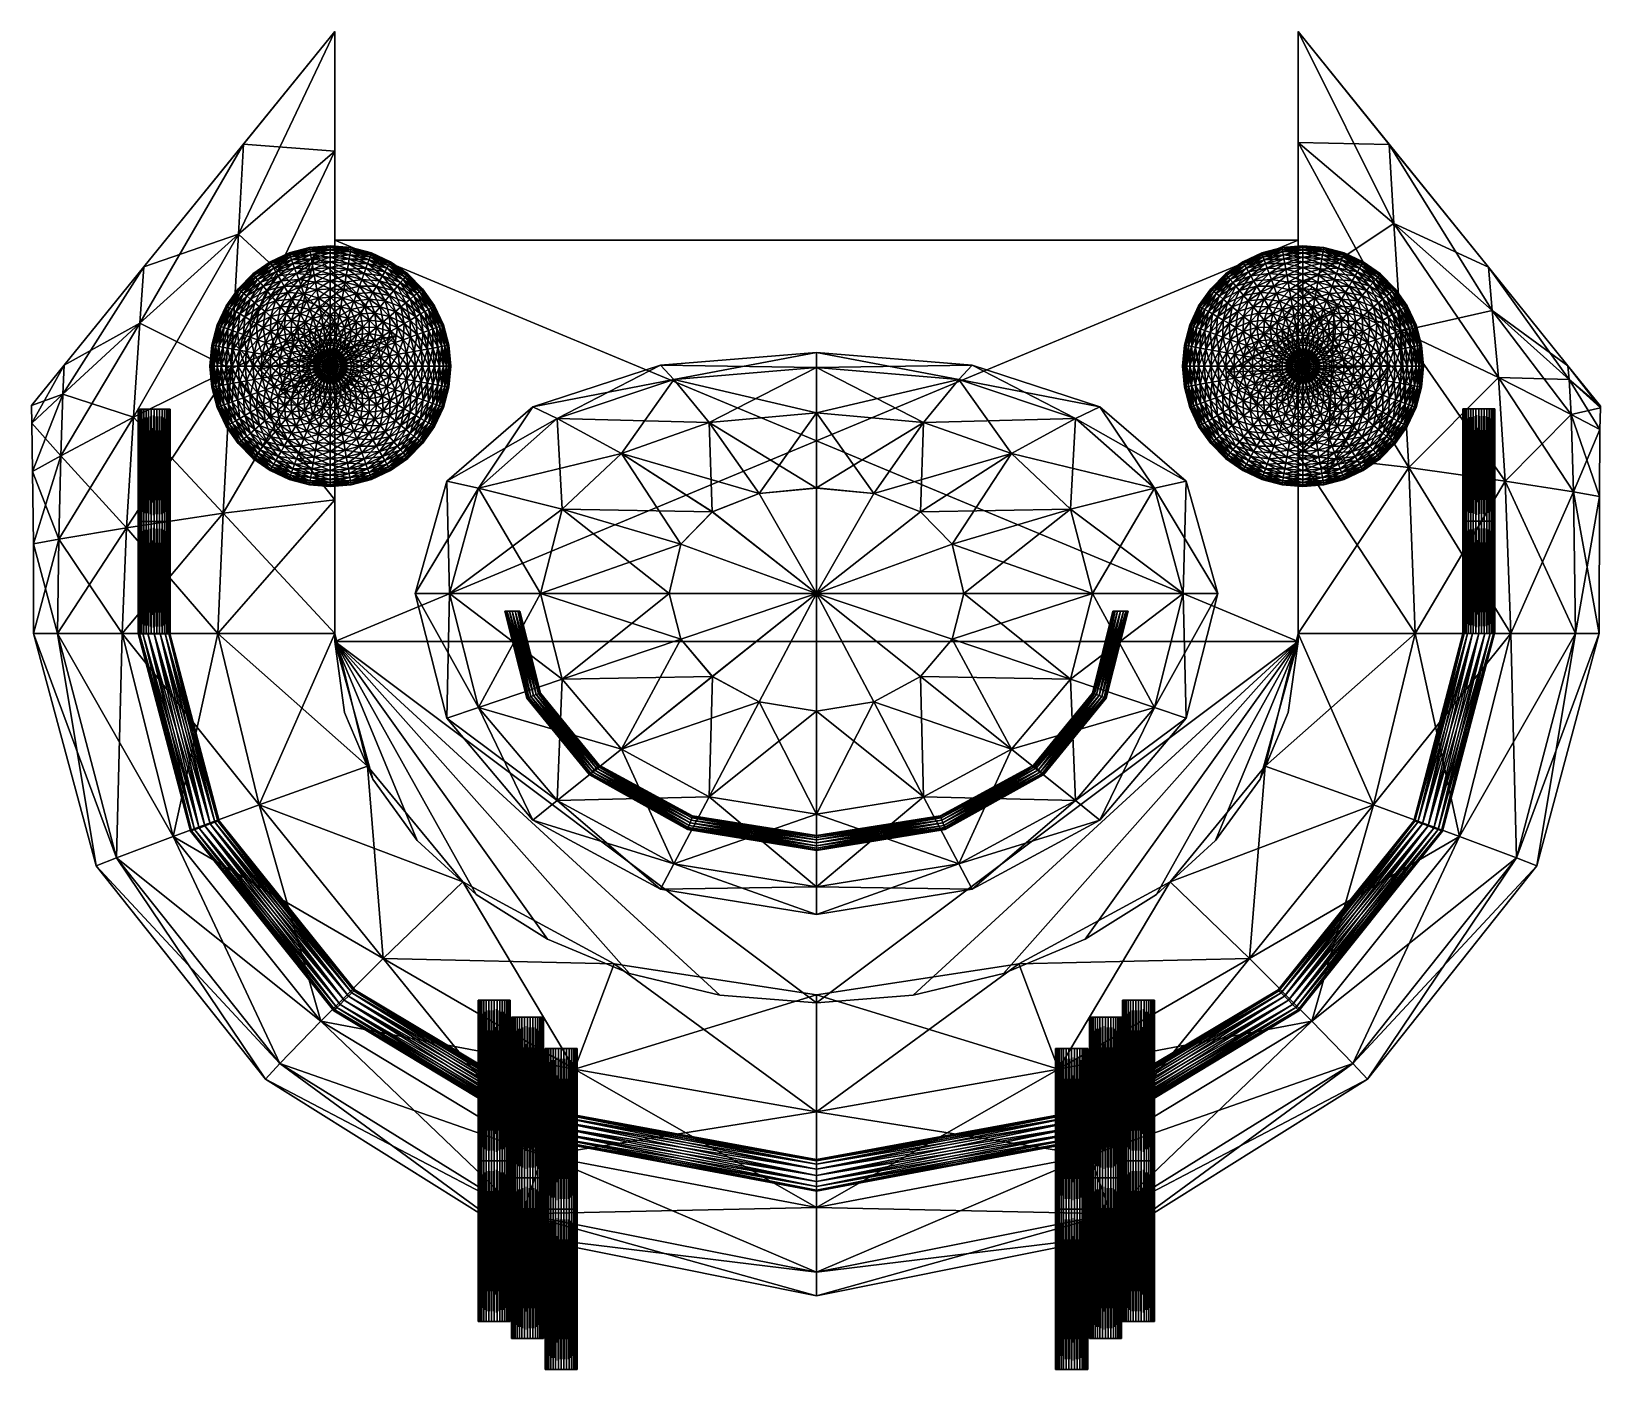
# Model space of a CAD drawing. Header units: metres. Extents: x -0.98 to 0.98, y -0.47 to 1.2.
import ezdxf

# ---------------------------------------------------------------- set-up
doc = ezdxf.new("R2010")
doc.units = ezdxf.units.M

msp = doc.modelspace()

# ---------------------------------------------------------------- linework, layer by layer
at = {"layer": 'Banana'}
for points in [[(-0.8376, 0.9069, 0.0706), (-0.8376, 0.9069, -0.0706), (-0.6, 1.2, 0)], [(-0.6, 1.2, 0.0477), (-0.7138, 1.0596, 0.0921), (-0.8376, 0.9069, 0.0706)], [(-0.6, 1.2, 0.0477), (-0.8376, 0.9069, 0.0706), (-0.6, 1.2, 0)], [(-0.6, 1.2, 0), (-0.8376, 0.9069, -0.0706), (-0.6, 1.2, -0.0477)], [(-0.6, 1.2, -0.0477), (-0.8376, 0.9069, -0.0706), (-0.7138, 1.0596, -0.0921)], [(-0.6, 1.2, 0.1), (-0.7197, 0.9474, 0.0921), (-0.7138, 1.0596, 0.0921)], [(-0.6, 1.2, 0.1), (-0.6, 1.0508, 0.1), (-0.7197, 0.9474, 0.0921)], [(-0.7138, 1.0596, -0.0921), (-0.6, 1.0508, -0.1), (-0.6, 1.2, -0.1)], [(-0.6, 1.2, -0.1), (-0.6, 1.2, -0.0477), (-0.7138, 1.0596, -0.0921)], [(-0.6, 1.2, 0.1), (-0.7138, 1.0596, 0.0921), (-0.6, 1.2, 0.0477)], [(-0.6, 1.2, 0.0477), (-0.6, 1.0508, 0.1), (-0.6, 1.2, 0.1)], [(-0.6, 1.2, 0.0477), (-0.6, 1.0508, 0.0477), (-0.6, 1.0508, 0.1)], [(-0.6, 1.2, 0), (-0.6, 1.0508, 0.0477), (-0.6, 1.2, 0.0477)], [(-0.6, 1.2, 0), (-0.6, 1.0508, 0), (-0.6, 1.0508, 0.0477)], [(-0.6, 1.2, -0.0477), (-0.6, 1.0508, 0), (-0.6, 1.2, 0)], [(-0.6, 1.2, -0.0477), (-0.6, 1.0508, -0.0477), (-0.6, 1.0508, 0)], [(-0.6, 1.2, -0.1), (-0.6, 1.0508, -0.0477), (-0.6, 1.2, -0.0477)], [(-0.6, 1.2, -0.1), (-0.6, 1.0508, -0.1), (-0.6, 1.0508, -0.0477)], [(0.7192, 0.9606, -0.0921), (0.6, 1.2, -0.1), (0.6, 1.0617, -0.1)], [(0.7192, 0.9606, -0.0921), (0.7135, 1.0593, -0.0921), (0.6, 1.2, -0.1)], [(0.6, 1.0617, 0.1), (0.6, 1.2, 0.1), (0.7135, 1.0593, 0.0921)], [(0.6, 1.0617, 0.0477), (0.6, 1.2, 0.1), (0.6, 1.0617, 0.1)], [(0.6, 1.0617, 0.0477), (0.6, 1.2, 0.0477), (0.6, 1.2, 0.1)], [(0.6, 1.0617, 0), (0.6, 1.2, 0.0477), (0.6, 1.0617, 0.0477)], [(0.6, 1.0617, 0), (0.6, 1.2, 0), (0.6, 1.2, 0.0477)], [(0.6, 1.0617, -0.0477), (0.6, 1.2, 0), (0.6, 1.0617, 0)], [(0.6, 1.0617, -0.0477), (0.6, 1.2, -0.0477), (0.6, 1.2, 0)], [(0.6, 1.0617, -0.1), (0.6, 1.2, -0.0477), (0.6, 1.0617, -0.0477)], [(0.6, 1.0617, -0.1), (0.6, 1.2, -0.1), (0.6, 1.2, -0.0477)], [(0.837, 0.9063, 0.0706), (0.6, 1.2, 0), (0.837, 0.9063, -0.0706)], [(0.6, 1.2, 0.0477), (0.837, 0.9063, 0.0706), (0.7135, 1.0593, 0.0921)], [(0.6, 1.2, 0.0477), (0.6, 1.2, 0), (0.837, 0.9063, 0.0706)], [(0.6, 1.2, 0), (0.6, 1.2, -0.0477), (0.837, 0.9063, -0.0706)], [(0.6, 1.2, -0.1), (0.7135, 1.0593, -0.0921), (0.6, 1.2, -0.0477)], [(0.6, 1.2, -0.0477), (0.7135, 1.0593, -0.0921), (0.837, 0.9063, -0.0706)], [(0.6, 1.2, 0.1), (0.6, 1.2, 0.0477), (0.7135, 1.0593, 0.0921)], [(-0.7138, 1.0596, 0.0921), (-0.8427, 0.8365, 0.0706), (-0.8376, 0.9069, 0.0706)], [(-0.7138, 1.0596, 0.0921), (-0.7197, 0.9474, 0.0921), (-0.8427, 0.8365, 0.0706)], [(-0.8376, 0.9069, -0.0706), (-0.7197, 0.9474, -0.0921), (-0.7138, 1.0596, -0.0921)], [(-0.7138, 1.0596, -0.0921), (-0.7197, 0.9474, -0.0921), (-0.6, 1.0508, -0.1)], [(0.7281, 0.8268, -0.0921), (0.6, 1.0617, -0.1), (0.6, 0.8812, -0.1)], [(0.7281, 0.8268, -0.0921), (0.7192, 0.9606, -0.0921), (0.6, 1.0617, -0.1)], [(0.6, 0.8812, 0.1), (0.6, 1.0617, 0.1), (0.7192, 0.9606, 0.0921)], [(0.6, 1.0617, 0.1), (0.7135, 1.0593, 0.0921), (0.7192, 0.9606, 0.0921)], [(0.6, 0.8812, 0.0477), (0.6, 1.0617, 0.1), (0.6, 0.8812, 0.1)], [(0.6, 0.8812, 0.0477), (0.6, 1.0617, 0.0477), (0.6, 1.0617, 0.1)], [(0.6, 0.8812, 0), (0.6, 1.0617, 0.0477), (0.6, 0.8812, 0.0477)], [(0.6, 0.8812, 0), (0.6, 1.0617, 0), (0.6, 1.0617, 0.0477)], [(0.6, 0.8812, -0.0477), (0.6, 1.0617, 0), (0.6, 0.8812, 0)], [(0.6, 0.8812, -0.0477), (0.6, 1.0617, -0.0477), (0.6, 1.0617, 0)], [(0.6, 0.8812, -0.1), (0.6, 1.0617, -0.0477), (0.6, 0.8812, -0.0477)], [(0.6, 0.8812, -0.1), (0.6, 1.0617, -0.1), (0.6, 1.0617, -0.0477)], [(0.8419, 0.8524, -0.0706), (0.7135, 1.0593, -0.0921), (0.7192, 0.9606, -0.0921)], [(0.8419, 0.8524, -0.0706), (0.837, 0.9063, -0.0706), (0.7135, 1.0593, -0.0921)], [(0.7192, 0.9606, 0.0921), (0.7135, 1.0593, 0.0921), (0.837, 0.9063, 0.0706)], [(-0.6, 1.0508, 0.1), (-0.7293, 0.7798, 0.0921), (-0.7197, 0.9474, 0.0921)], [(-0.6, 1.0508, 0.1), (-0.6, 0.8364, 0.1), (-0.7293, 0.7798, 0.0921)], [(-0.7197, 0.9474, -0.0921), (-0.6, 0.8364, -0.1), (-0.6, 1.0508, -0.1)], [(-0.6, 1.0508, 0.0477), (-0.6, 0.8364, 0.1), (-0.6, 1.0508, 0.1)], [(-0.6, 1.0508, 0.0477), (-0.6, 0.8364, 0.0477), (-0.6, 0.8364, 0.1)], [(-0.6, 1.0508, 0), (-0.6, 0.8364, 0.0477), (-0.6, 1.0508, 0.0477)], [(-0.6, 1.0508, 0), (-0.6, 0.8364, 0), (-0.6, 0.8364, 0.0477)], [(-0.6, 1.0508, -0.0477), (-0.6, 0.8364, 0), (-0.6, 1.0508, 0)], [(-0.6, 1.0508, -0.0477), (-0.6, 0.8364, -0.0477), (-0.6, 0.8364, 0)], [(-0.6, 1.0508, -0.1), (-0.6, 0.8364, -0.0477), (-0.6, 1.0508, -0.0477)], [(-0.6, 1.0508, -0.1), (-0.6, 0.8364, -0.1), (-0.6, 0.8364, -0.0477)], [(0.6, 0.8812, 0.1), (0.7192, 0.9606, 0.0921), (0.7281, 0.8268, 0.0921)], [(0.8496, 0.7688, -0.0706), (0.7192, 0.9606, -0.0921), (0.7281, 0.8268, -0.0921)], [(0.8496, 0.7688, -0.0706), (0.8419, 0.8524, -0.0706), (0.7192, 0.9606, -0.0921)], [(0.7281, 0.8268, 0.0921), (0.7192, 0.9606, 0.0921), (0.8419, 0.8524, 0.0706)], [(0.7192, 0.9606, 0.0921), (0.837, 0.9063, 0.0706), (0.8419, 0.8524, 0.0706)], [(-0.7197, 0.9474, 0.0921), (-0.8508, 0.7194, 0.0706), (-0.8427, 0.8365, 0.0706)], [(-0.7197, 0.9474, 0.0921), (-0.7293, 0.7798, 0.0921), (-0.8508, 0.7194, 0.0706)], [(-0.8376, 0.9069, -0.0706), (-0.8427, 0.8365, -0.0706), (-0.7197, 0.9474, -0.0921)], [(-0.8427, 0.8365, -0.0706), (-0.7293, 0.7798, -0.0921), (-0.7197, 0.9474, -0.0921)], [(-0.7197, 0.9474, -0.0921), (-0.7293, 0.7798, -0.0921), (-0.6, 0.8364, -0.1)], [(-0.8376, 0.9069, 0.0706), (-0.9387, 0.7481, 0.0388), (-0.9371, 0.7842, 0.0388)], [(-0.8376, 0.9069, 0.0706), (-0.8427, 0.8365, 0.0706), (-0.9387, 0.7481, 0.0388)], [(-0.9371, 0.7842, -0.0388), (-0.8427, 0.8365, -0.0706), (-0.8376, 0.9069, -0.0706)], [(-0.8376, 0.9069, 0.0706), (-0.9371, 0.7842, 0.0388), (-0.8376, 0.9069, -0.0706)], [(-0.8376, 0.9069, -0.0706), (-0.9371, 0.7842, 0.0388), (-0.9371, 0.7842, -0.0388)], [(0.9378, 0.7662, -0.0388), (0.837, 0.9063, -0.0706), (0.8419, 0.8524, -0.0706)], [(0.9378, 0.7662, -0.0388), (0.9361, 0.7834, -0.0388), (0.837, 0.9063, -0.0706)], [(0.8419, 0.8524, 0.0706), (0.837, 0.9063, 0.0706), (0.9361, 0.7834, 0.0388)], [(0.837, 0.9063, 0.0706), (0.837, 0.9063, -0.0706), (0.9361, 0.7834, 0.0388)], [(0.837, 0.9063, -0.0706), (0.9361, 0.7834, -0.0388), (0.9361, 0.7834, 0.0388)], [(0.7377, 0.6569, -0.0921), (0.6, 0.8812, -0.1), (0.6, 0.6727, -0.1)], [(0.7377, 0.6569, -0.0921), (0.7281, 0.8268, -0.0921), (0.6, 0.8812, -0.1)], [(0.6, 0.6727, 0.1), (0.6, 0.8812, 0.1), (0.7281, 0.8268, 0.0921)], [(0.6, 0.6727, 0.0477), (0.6, 0.8812, 0.1), (0.6, 0.6727, 0.1)], [(0.6, 0.6727, 0.0477), (0.6, 0.8812, 0.0477), (0.6, 0.8812, 0.1)], [(0.6, 0.6727, 0), (0.6, 0.8812, 0.0477), (0.6, 0.6727, 0.0477)], [(0.6, 0.6727, 0), (0.6, 0.8812, 0), (0.6, 0.8812, 0.0477)], [(0.6, 0.6727, -0.0477), (0.6, 0.8812, 0), (0.6, 0.6727, 0)], [(0.6, 0.6727, -0.0477), (0.6, 0.8812, -0.0477), (0.6, 0.8812, 0)], [(0.6, 0.6727, -0.1), (0.6, 0.8812, -0.0477), (0.6, 0.6727, -0.0477)], [(0.6, 0.6727, -0.1), (0.6, 0.8812, -0.1), (0.6, 0.8812, -0.0477)], [(0.7281, 0.8268, 0.0921), (0.8419, 0.8524, 0.0706), (0.8496, 0.7688, 0.0706)], [(0.9403, 0.7228, -0.0388), (0.8419, 0.8524, -0.0706), (0.8496, 0.7688, -0.0706)], [(0.9403, 0.7228, -0.0388), (0.9378, 0.7662, -0.0388), (0.8419, 0.8524, -0.0706)], [(0.8496, 0.7688, 0.0706), (0.8419, 0.8524, 0.0706), (0.9378, 0.7662, 0.0388)], [(0.8419, 0.8524, 0.0706), (0.9361, 0.7834, 0.0388), (0.9378, 0.7662, 0.0388)], [(-0.8427, 0.8365, 0.0706), (-0.9411, 0.6714, 0.0388), (-0.9387, 0.7481, 0.0388)], [(-0.8427, 0.8365, 0.0706), (-0.8508, 0.7194, 0.0706), (-0.9411, 0.6714, 0.0388)], [(-0.9371, 0.7842, -0.0388), (-0.9387, 0.7481, -0.0388), (-0.8427, 0.8365, -0.0706)], [(-0.9387, 0.7481, -0.0388), (-0.8508, 0.7194, -0.0706), (-0.8427, 0.8365, -0.0706)], [(-0.8427, 0.8365, -0.0706), (-0.8508, 0.7194, -0.0706), (-0.7293, 0.7798, -0.0921)], [(-0.6, 0.8364, 0.1), (-0.7391, 0.5997, 0.0921), (-0.7293, 0.7798, 0.0921)], [(-0.6, 0.8364, 0.1), (-0.6, 0.6164, 0.1), (-0.7391, 0.5997, 0.0921)], [(-0.7293, 0.7798, -0.0921), (-0.6, 0.6164, -0.1), (-0.6, 0.8364, -0.1)], [(-0.6, 0.8364, 0.0477), (-0.6, 0.6164, 0.1), (-0.6, 0.8364, 0.1)], [(-0.6, 0.8364, 0.0477), (-0.6, 0.6164, 0.0477), (-0.6, 0.6164, 0.1)], [(-0.6, 0.8364, 0), (-0.6, 0.6164, 0.0477), (-0.6, 0.8364, 0.0477)], [(-0.6, 0.8364, 0), (-0.6, 0.6164, 0), (-0.6, 0.6164, 0.0477)], [(-0.6, 0.8364, -0.0477), (-0.6, 0.6164, 0), (-0.6, 0.8364, 0)], [(-0.6, 0.8364, -0.0477), (-0.6, 0.6164, -0.0477), (-0.6, 0.6164, 0)], [(-0.6, 0.8364, -0.1), (-0.6, 0.6164, -0.0477), (-0.6, 0.8364, -0.0477)], [(-0.6, 0.8364, -0.1), (-0.6, 0.6164, -0.1), (-0.6, 0.6164, -0.0477)], [(0.6, 0.6727, 0.1), (0.7281, 0.8268, 0.0921), (0.7377, 0.6569, 0.0921)], [(0.8579, 0.6399, -0.0706), (0.7281, 0.8268, -0.0921), (0.7377, 0.6569, -0.0921)], [(0.8579, 0.6399, -0.0706), (0.8496, 0.7688, -0.0706), (0.7281, 0.8268, -0.0921)], [(0.7377, 0.6569, 0.0921), (0.7281, 0.8268, 0.0921), (0.8496, 0.7688, 0.0706)], [(-0.9778, 0.7339, 0), (-0.9387, 0.7481, -0.0388), (-0.9371, 0.7842, -0.0388)], [(-0.9371, 0.7842, 0.0388), (-0.9774, 0.712, 0), (-0.9778, 0.7339, 0)], [(-0.9778, 0.7339, 0), (-0.9371, 0.7842, -0.0388), (-0.9371, 0.7842, 0.0388)], [(-0.9371, 0.7842, 0.0388), (-0.9387, 0.7481, 0.0388), (-0.9774, 0.712, 0)], [(0.9765, 0.731, 0), (0.9361, 0.7834, -0.0388), (0.9378, 0.7662, -0.0388)], [(0.9765, 0.731, 0), (0.9768, 0.7331, 0), (0.9361, 0.7834, -0.0388)], [(0.9378, 0.7662, 0.0388), (0.9361, 0.7834, 0.0388), (0.9768, 0.7331, 0)], [(0.9768, 0.7331, 0), (0.9361, 0.7834, 0.0388), (0.9361, 0.7834, -0.0388)], [(-0.7293, 0.7798, 0.0921), (-0.8592, 0.5818, 0.0706), (-0.8508, 0.7194, 0.0706)], [(-0.7293, 0.7798, 0.0921), (-0.7391, 0.5997, 0.0921), (-0.8592, 0.5818, 0.0706)], [(-0.8508, 0.7194, -0.0706), (-0.7391, 0.5997, -0.0921), (-0.7293, 0.7798, -0.0921)], [(-0.7293, 0.7798, -0.0921), (-0.7391, 0.5997, -0.0921), (-0.6, 0.6164, -0.1)], [(0.7377, 0.6569, 0.0921), (0.8496, 0.7688, 0.0706), (0.8579, 0.6399, 0.0706)], [(0.943, 0.6263, -0.0388), (0.8496, 0.7688, -0.0706), (0.8579, 0.6399, -0.0706)], [(0.943, 0.6263, -0.0388), (0.9403, 0.7228, -0.0388), (0.8496, 0.7688, -0.0706)], [(0.8579, 0.6399, 0.0706), (0.8496, 0.7688, 0.0706), (0.9403, 0.7228, 0.0388)], [(0.8496, 0.7688, 0.0706), (0.9378, 0.7662, 0.0388), (0.9403, 0.7228, 0.0388)], [(0.9759, 0.704, 0), (0.9378, 0.7662, -0.0388), (0.9403, 0.7228, -0.0388)], [(0.9759, 0.704, 0), (0.9765, 0.731, 0), (0.9378, 0.7662, -0.0388)], [(0.9403, 0.7228, 0.0388), (0.9378, 0.7662, 0.0388), (0.9765, 0.731, 0)], [(0.9378, 0.7662, 0.0388), (0.9768, 0.7331, 0), (0.9765, 0.731, 0)], [(-0.9778, 0.7339, 0), (-0.9774, 0.712, 0), (-0.9387, 0.7481, -0.0388)], [(-0.9774, 0.712, 0), (-0.9411, 0.6714, -0.0388), (-0.9387, 0.7481, -0.0388)], [(-0.9387, 0.7481, 0.0388), (-0.9764, 0.6519, 0), (-0.9774, 0.712, 0)], [(-0.9387, 0.7481, 0.0388), (-0.9411, 0.6714, 0.0388), (-0.9764, 0.6519, 0)], [(-0.9387, 0.7481, -0.0388), (-0.9411, 0.6714, -0.0388), (-0.8508, 0.7194, -0.0706)], [(0.9403, 0.7228, 0.0388), (0.9765, 0.731, 0), (0.9759, 0.704, 0)], [(-0.9774, 0.712, 0), (-0.9764, 0.6519, 0), (-0.9411, 0.6714, -0.0388)], [(-0.8508, 0.7194, 0.0706), (-0.9436, 0.5676, 0.0388), (-0.9411, 0.6714, 0.0388)], [(-0.8508, 0.7194, 0.0706), (-0.8592, 0.5818, 0.0706), (-0.9436, 0.5676, 0.0388)], [(-0.9411, 0.6714, -0.0388), (-0.8592, 0.5818, -0.0706), (-0.8508, 0.7194, -0.0706)], [(-0.8508, 0.7194, -0.0706), (-0.8592, 0.5818, -0.0706), (-0.7391, 0.5997, -0.0921)], [(0.8579, 0.6399, 0.0706), (0.9403, 0.7228, 0.0388), (0.943, 0.6263, 0.0388)], [(0.9753, 0.6208, 0), (0.9403, 0.7228, -0.0388), (0.943, 0.6263, -0.0388)], [(0.9753, 0.6208, 0), (0.9759, 0.704, 0), (0.9403, 0.7228, -0.0388)], [(0.943, 0.6263, 0.0388), (0.9403, 0.7228, 0.0388), (0.9759, 0.704, 0)], [(0.943, 0.6263, 0.0388), (0.9759, 0.704, 0), (0.9753, 0.6208, 0)], [(-0.9764, 0.6519, 0), (-0.9436, 0.5676, -0.0388), (-0.9411, 0.6714, -0.0388)], [(-0.9411, 0.6714, 0.0388), (-0.9754, 0.5618, 0), (-0.9764, 0.6519, 0)], [(-0.9411, 0.6714, 0.0388), (-0.9436, 0.5676, 0.0388), (-0.9754, 0.5618, 0)], [(-0.9411, 0.6714, -0.0388), (-0.9436, 0.5676, -0.0388), (-0.8592, 0.5818, -0.0706)], [(0.7456, 0.45, -0.0921), (0.6, 0.6727, -0.1), (0.6, 0.45, -0.1)], [(0.7456, 0.45, -0.0921), (0.7377, 0.6569, -0.0921), (0.6, 0.6727, -0.1)], [(0.6, 0.45, 0.1), (0.6, 0.6727, 0.1), (0.7377, 0.6569, 0.0921)], [(0.6, 0.45, 0.0477), (0.6, 0.6727, 0.1), (0.6, 0.45, 0.1)], [(0.6, 0.45, 0.0477), (0.6, 0.6727, 0.0477), (0.6, 0.6727, 0.1)], [(0.6, 0.45, 0), (0.6, 0.6727, 0.0477), (0.6, 0.45, 0.0477)], [(0.6, 0.45, 0), (0.6, 0.6727, 0), (0.6, 0.6727, 0.0477)], [(0.6, 0.45, -0.0477), (0.6, 0.6727, 0), (0.6, 0.45, 0)], [(0.6, 0.45, -0.0477), (0.6, 0.6727, -0.0477), (0.6, 0.6727, 0)], [(0.6, 0.45, -0.1), (0.6, 0.6727, -0.0477), (0.6, 0.45, -0.0477)], [(0.6, 0.45, -0.1), (0.6, 0.6727, -0.1), (0.6, 0.6727, -0.0477)], [(-0.9764, 0.6519, 0), (-0.9754, 0.5618, 0), (-0.9436, 0.5676, -0.0388)], [(0.6, 0.45, 0.1), (0.7377, 0.6569, 0.0921), (0.7456, 0.45, 0.0921)], [(0.8648, 0.45, -0.0706), (0.7377, 0.6569, -0.0921), (0.7456, 0.45, -0.0921)], [(0.8648, 0.45, -0.0706), (0.8579, 0.6399, -0.0706), (0.7377, 0.6569, -0.0921)], [(0.7456, 0.45, 0.0921), (0.7377, 0.6569, 0.0921), (0.8579, 0.6399, 0.0706)], [(0.7456, 0.45, 0.0921), (0.8579, 0.6399, 0.0706), (0.8648, 0.45, 0.0706)], [(0.9454, 0.45, -0.0388), (0.8579, 0.6399, -0.0706), (0.8648, 0.45, -0.0706)], [(0.9454, 0.45, -0.0388), (0.943, 0.6263, -0.0388), (0.8579, 0.6399, -0.0706)], [(0.8648, 0.45, 0.0706), (0.8579, 0.6399, 0.0706), (0.943, 0.6263, 0.0388)], [(0.8648, 0.45, 0.0706), (0.943, 0.6263, 0.0388), (0.9454, 0.45, 0.0388)], [(0.975, 0.45, 0), (0.943, 0.6263, -0.0388), (0.9454, 0.45, -0.0388)], [(0.975, 0.45, 0), (0.9753, 0.6208, 0), (0.943, 0.6263, -0.0388)], [(0.9454, 0.45, 0.0388), (0.943, 0.6263, 0.0388), (0.9753, 0.6208, 0)], [(-0.6, 0.6164, 0.1), (-0.7456, 0.45, 0.0921), (-0.7391, 0.5997, 0.0921)], [(-0.6, 0.6164, 0.1), (-0.6, 0.45, 0.1), (-0.7456, 0.45, 0.0921)], [(-0.7391, 0.5997, -0.0921), (-0.6, 0.45, -0.1), (-0.6, 0.6164, -0.1)], [(-0.6, 0.6164, 0.0477), (-0.6, 0.45, 0.1), (-0.6, 0.6164, 0.1)], [(-0.6, 0.6164, 0.0477), (-0.6, 0.45, 0.0477), (-0.6, 0.45, 0.1)], [(-0.6, 0.6164, 0), (-0.6, 0.45, 0.0477), (-0.6, 0.6164, 0.0477)], [(-0.6, 0.6164, 0), (-0.6, 0.45, 0), (-0.6, 0.45, 0.0477)], [(-0.6, 0.6164, -0.0477), (-0.6, 0.45, 0), (-0.6, 0.6164, 0)], [(-0.6, 0.6164, -0.0477), (-0.6, 0.45, -0.0477), (-0.6, 0.45, 0)], [(-0.6, 0.6164, -0.1), (-0.6, 0.45, -0.0477), (-0.6, 0.6164, -0.0477)], [(-0.6, 0.6164, -0.1), (-0.6, 0.45, -0.1), (-0.6, 0.45, -0.0477)], [(0.9454, 0.45, 0.0388), (0.9753, 0.6208, 0), (0.975, 0.45, 0)], [(-0.7391, 0.5997, 0.0921), (-0.8648, 0.45, 0.0706), (-0.8592, 0.5818, 0.0706)], [(-0.7391, 0.5997, 0.0921), (-0.7456, 0.45, 0.0921), (-0.8648, 0.45, 0.0706)], [(-0.8592, 0.5818, -0.0706), (-0.7456, 0.45, -0.0921), (-0.7391, 0.5997, -0.0921)], [(-0.7391, 0.5997, -0.0921), (-0.7456, 0.45, -0.0921), (-0.6, 0.45, -0.1)], [(-0.9754, 0.5618, 0), (-0.9454, 0.45, -0.0388), (-0.9436, 0.5676, -0.0388)], [(-0.9436, 0.5676, 0.0388), (-0.975, 0.45, 0), (-0.9754, 0.5618, 0)], [(-0.9436, 0.5676, 0.0388), (-0.9454, 0.45, 0.0388), (-0.975, 0.45, 0)], [(-0.8592, 0.5818, 0.0706), (-0.9454, 0.45, 0.0388), (-0.9436, 0.5676, 0.0388)], [(-0.8592, 0.5818, 0.0706), (-0.8648, 0.45, 0.0706), (-0.9454, 0.45, 0.0388)], [(-0.9436, 0.5676, -0.0388), (-0.9454, 0.45, -0.0388), (-0.8648, 0.45, -0.0706)], [(-0.9436, 0.5676, -0.0388), (-0.8648, 0.45, -0.0706), (-0.8592, 0.5818, -0.0706)], [(-0.8592, 0.5818, -0.0706), (-0.8648, 0.45, -0.0706), (-0.7456, 0.45, -0.0921)], [(-0.9754, 0.5618, 0), (-0.975, 0.45, 0), (-0.9454, 0.45, -0.0388)], [(-0.975, 0.45, 0), (-0.8719, 0.1705, -0.0388), (-0.9454, 0.45, -0.0388)], [(-0.975, 0.45, 0), (-0.8972, 0.1606, 0), (-0.8719, 0.1705, -0.0388)], [(-0.9454, 0.45, 0.0388), (-0.8972, 0.1606, 0), (-0.975, 0.45, 0)], [(-0.9454, 0.45, -0.0388), (-0.8014, 0.1972, -0.0706), (-0.8648, 0.45, -0.0706)], [(-0.9454, 0.45, -0.0388), (-0.8719, 0.1705, -0.0388), (-0.8014, 0.1972, -0.0706)], [(-0.9454, 0.45, 0.0388), (-0.8719, 0.1705, 0.0388), (-0.8972, 0.1606, 0)], [(-0.8648, 0.45, 0.0706), (-0.8719, 0.1705, 0.0388), (-0.9454, 0.45, 0.0388)], [(-0.8648, 0.45, 0.0706), (-0.8014, 0.1972, 0.0706), (-0.8719, 0.1705, 0.0388)], [(-0.8648, 0.45, -0.0706), (-0.6943, 0.2367, -0.0921), (-0.7456, 0.45, -0.0921)], [(-0.8648, 0.45, -0.0706), (-0.8014, 0.1972, -0.0706), (-0.6943, 0.2367, -0.0921)], [(-0.7456, 0.45, 0.0921), (-0.8014, 0.1972, 0.0706), (-0.8648, 0.45, 0.0706)], [(-0.7456, 0.45, 0.0921), (-0.6943, 0.2367, 0.0921), (-0.8014, 0.1972, 0.0706)], [(-0.7456, 0.45, -0.0921), (-0.559, 0.2848, -0.1), (-0.6, 0.45, -0.1)], [(-0.7456, 0.45, -0.0921), (-0.6943, 0.2367, -0.0921), (-0.559, 0.2848, -0.1)], [(-0.6, 0.45, 0.1), (-0.6943, 0.2367, 0.0921), (-0.7456, 0.45, 0.0921)], [(-0.6, 0.45, 0.1), (-0.559, 0.2848, 0.1), (-0.6943, 0.2367, 0.0921)], [(-0.6, 0.45, 0.0477), (-0.559, 0.2848, 0.1), (-0.6, 0.45, 0.1)], [(-0.6, 0.45, 0.0477), (-0.559, 0.2848, 0.0477), (-0.559, 0.2848, 0.1)], [(-0.6, 0.45, 0), (-0.559, 0.2848, 0.0477), (-0.6, 0.45, 0.0477)], [(-0.6, 0.45, 0), (-0.559, 0.2848, 0), (-0.559, 0.2848, 0.0477)], [(-0.6, 0.45, -0.0477), (-0.559, 0.2848, 0), (-0.6, 0.45, 0)], [(-0.6, 0.45, -0.0477), (-0.559, 0.2848, -0.0477), (-0.559, 0.2848, 0)], [(-0.6, 0.45, -0.1), (-0.559, 0.2848, -0.0477), (-0.6, 0.45, -0.0477)], [(-0.6, 0.45, -0.1), (-0.559, 0.2848, -0.1), (-0.559, 0.2848, -0.0477)], [(0.694, 0.2367, -0.0921), (0.6, 0.45, -0.1), (0.559, 0.2848, -0.1)], [(0.559, 0.2848, 0.1), (0.7456, 0.45, 0.0921), (0.694, 0.2367, 0.0921)], [(0.559, 0.2848, 0.1), (0.6, 0.45, 0.1), (0.7456, 0.45, 0.0921)], [(0.559, 0.2848, 0.0477), (0.6, 0.45, 0.1), (0.559, 0.2848, 0.1)], [(0.559, 0.2848, 0.0477), (0.6, 0.45, 0.0477), (0.6, 0.45, 0.1)], [(0.559, 0.2848, 0), (0.6, 0.45, 0.0477), (0.559, 0.2848, 0.0477)], [(0.559, 0.2848, 0), (0.6, 0.45, 0), (0.6, 0.45, 0.0477)], [(0.559, 0.2848, -0.0477), (0.6, 0.45, 0), (0.559, 0.2848, 0)], [(0.559, 0.2848, -0.0477), (0.6, 0.45, -0.0477), (0.6, 0.45, 0)], [(0.559, 0.2848, -0.1), (0.6, 0.45, -0.0477), (0.559, 0.2848, -0.0477)], [(0.559, 0.2848, -0.1), (0.6, 0.45, -0.1), (0.6, 0.45, -0.0477)], [(0.694, 0.2367, -0.0921), (0.7456, 0.45, -0.0921), (0.6, 0.45, -0.1)], [(0.8011, 0.1972, -0.0706), (0.7456, 0.45, -0.0921), (0.694, 0.2367, -0.0921)], [(0.694, 0.2367, 0.0921), (0.8648, 0.45, 0.0706), (0.8011, 0.1972, 0.0706)], [(0.694, 0.2367, 0.0921), (0.7456, 0.45, 0.0921), (0.8648, 0.45, 0.0706)], [(0.8011, 0.1972, -0.0706), (0.8648, 0.45, -0.0706), (0.7456, 0.45, -0.0921)], [(0.8718, 0.1705, -0.0388), (0.8648, 0.45, -0.0706), (0.8011, 0.1972, -0.0706)], [(0.8011, 0.1972, 0.0706), (0.9454, 0.45, 0.0388), (0.8718, 0.1705, 0.0388)], [(0.8011, 0.1972, 0.0706), (0.8648, 0.45, 0.0706), (0.9454, 0.45, 0.0388)], [(0.8718, 0.1705, -0.0388), (0.9454, 0.45, -0.0388), (0.8648, 0.45, -0.0706)], [(0.8972, 0.1606, 0), (0.9454, 0.45, -0.0388), (0.8718, 0.1705, -0.0388)], [(0.8718, 0.1705, 0.0388), (0.975, 0.45, 0), (0.8972, 0.1606, 0)], [(0.8718, 0.1705, 0.0388), (0.9454, 0.45, 0.0388), (0.975, 0.45, 0)], [(0.8972, 0.1606, 0), (0.975, 0.45, 0), (0.9454, 0.45, -0.0388)], [(-0.6943, 0.2367, -0.0921), (-0.4406, 0.1406, -0.1), (-0.559, 0.2848, -0.1)], [(-0.559, 0.2848, 0.1), (-0.5396, 0.0453, 0.0921), (-0.6943, 0.2367, 0.0921)], [(-0.559, 0.2848, 0.1), (-0.4406, 0.1406, 0.1), (-0.5396, 0.0453, 0.0921)], [(-0.559, 0.2848, 0.0477), (-0.4406, 0.1406, 0.1), (-0.559, 0.2848, 0.1)], [(-0.559, 0.2848, 0.0477), (-0.4406, 0.1406, 0.0477), (-0.4406, 0.1406, 0.1)], [(-0.559, 0.2848, 0), (-0.4406, 0.1406, 0.0477), (-0.559, 0.2848, 0.0477)], [(-0.559, 0.2848, 0), (-0.4406, 0.1406, 0), (-0.4406, 0.1406, 0.0477)], [(-0.559, 0.2848, -0.0477), (-0.4406, 0.1406, 0), (-0.559, 0.2848, 0)], [(-0.559, 0.2848, -0.0477), (-0.4406, 0.1406, -0.0477), (-0.4406, 0.1406, 0)], [(-0.559, 0.2848, -0.1), (-0.4406, 0.1406, -0.0477), (-0.559, 0.2848, -0.0477)], [(-0.559, 0.2848, -0.1), (-0.4406, 0.1406, -0.1), (-0.4406, 0.1406, -0.0477)], [(0.5393, 0.0453, -0.0921), (0.559, 0.2848, -0.1), (0.4406, 0.1406, -0.1)], [(0.4406, 0.1406, 0.1), (0.559, 0.2848, 0.1), (0.694, 0.2367, 0.0921)], [(0.4406, 0.1406, 0.0477), (0.559, 0.2848, 0.1), (0.4406, 0.1406, 0.1)], [(0.4406, 0.1406, 0.0477), (0.559, 0.2848, 0.0477), (0.559, 0.2848, 0.1)], [(0.4406, 0.1406, 0), (0.559, 0.2848, 0.0477), (0.4406, 0.1406, 0.0477)], [(0.4406, 0.1406, 0), (0.559, 0.2848, 0), (0.559, 0.2848, 0.0477)], [(0.4406, 0.1406, -0.0477), (0.559, 0.2848, 0), (0.4406, 0.1406, 0)], [(0.4406, 0.1406, -0.0477), (0.559, 0.2848, -0.0477), (0.559, 0.2848, 0)], [(0.4406, 0.1406, -0.1), (0.559, 0.2848, -0.0477), (0.4406, 0.1406, -0.0477)], [(0.4406, 0.1406, -0.1), (0.559, 0.2848, -0.1), (0.559, 0.2848, -0.0477)], [(0.5393, 0.0453, -0.0921), (0.694, 0.2367, -0.0921), (0.559, 0.2848, -0.1)], [(-0.8014, 0.1972, -0.0706), (-0.5396, 0.0453, -0.0921), (-0.6943, 0.2367, -0.0921)], [(-0.6943, 0.2367, 0.0921), (-0.6174, -0.0328, 0.0706), (-0.8014, 0.1972, 0.0706)], [(-0.6943, 0.2367, -0.0921), (-0.5396, 0.0453, -0.0921), (-0.4406, 0.1406, -0.1)], [(-0.6943, 0.2367, 0.0921), (-0.5396, 0.0453, 0.0921), (-0.6174, -0.0328, 0.0706)], [(0.4406, 0.1406, 0.1), (0.694, 0.2367, 0.0921), (0.5393, 0.0453, 0.0921)], [(0.6171, -0.0328, -0.0706), (0.694, 0.2367, -0.0921), (0.5393, 0.0453, -0.0921)], [(0.5393, 0.0453, 0.0921), (0.694, 0.2367, 0.0921), (0.8011, 0.1972, 0.0706)], [(0.6171, -0.0328, -0.0706), (0.8011, 0.1972, -0.0706), (0.694, 0.2367, -0.0921)], [(-0.8719, 0.1705, -0.0388), (-0.6174, -0.0328, -0.0706), (-0.8014, 0.1972, -0.0706)], [(-0.8014, 0.1972, 0.0706), (-0.6682, -0.0857, 0.0388), (-0.8719, 0.1705, 0.0388)], [(-0.8014, 0.1972, -0.0706), (-0.6174, -0.0328, -0.0706), (-0.5396, 0.0453, -0.0921)], [(-0.8014, 0.1972, 0.0706), (-0.6174, -0.0328, 0.0706), (-0.6682, -0.0857, 0.0388)], [(0.5393, 0.0453, 0.0921), (0.8011, 0.1972, 0.0706), (0.6171, -0.0328, 0.0706)], [(0.6681, -0.0857, -0.0388), (0.8011, 0.1972, -0.0706), (0.6171, -0.0328, -0.0706)], [(0.6171, -0.0328, 0.0706), (0.8011, 0.1972, 0.0706), (0.8718, 0.1705, 0.0388)], [(0.6681, -0.0857, -0.0388), (0.8718, 0.1705, -0.0388), (0.8011, 0.1972, -0.0706)], [(-0.8972, 0.1606, 0), (-0.6682, -0.0857, -0.0388), (-0.8719, 0.1705, -0.0388)], [(-0.8719, 0.1705, 0.0388), (-0.6864, -0.1051, 0), (-0.8972, 0.1606, 0)], [(-0.8972, 0.1606, 0), (-0.6864, -0.1051, 0), (-0.6682, -0.0857, -0.0388)], [(-0.8719, 0.1705, -0.0388), (-0.6682, -0.0857, -0.0388), (-0.6174, -0.0328, -0.0706)], [(-0.8719, 0.1705, 0.0388), (-0.6682, -0.0857, 0.0388), (-0.6864, -0.1051, 0)], [(0.6171, -0.0328, 0.0706), (0.8718, 0.1705, 0.0388), (0.6681, -0.0857, 0.0388)], [(0.6864, -0.1051, 0), (0.8718, 0.1705, -0.0388), (0.6681, -0.0857, -0.0388)], [(0.6681, -0.0857, 0.0388), (0.8718, 0.1705, 0.0388), (0.8972, 0.1606, 0)], [(0.6681, -0.0857, 0.0388), (0.8972, 0.1606, 0), (0.6864, -0.1051, 0)], [(0.6864, -0.1051, 0), (0.8972, 0.1606, 0), (0.8718, 0.1705, -0.0388)], [(-0.5396, 0.0453, -0.0921), (-0.252, 0.0387, -0.1), (-0.4406, 0.1406, -0.1)], [(-0.4406, 0.1406, 0.1), (-0.3015, -0.0926, 0.0921), (-0.5396, 0.0453, 0.0921)], [(-0.4406, 0.1406, 0.1), (-0.252, 0.0387, 0.1), (-0.3015, -0.0926, 0.0921)], [(-0.4406, 0.1406, 0.0477), (-0.252, 0.0387, 0.1), (-0.4406, 0.1406, 0.1)], [(-0.4406, 0.1406, 0.0477), (-0.252, 0.0387, 0.0477), (-0.252, 0.0387, 0.1)], [(-0.4406, 0.1406, 0), (-0.252, 0.0387, 0.0477), (-0.4406, 0.1406, 0.0477)], [(-0.4406, 0.1406, 0), (-0.252, 0.0387, 0), (-0.252, 0.0387, 0.0477)], [(-0.4406, 0.1406, -0.0477), (-0.252, 0.0387, 0), (-0.4406, 0.1406, 0)], [(-0.4406, 0.1406, -0.0477), (-0.252, 0.0387, -0.0477), (-0.252, 0.0387, 0)], [(-0.4406, 0.1406, -0.1), (-0.252, 0.0387, -0.0477), (-0.4406, 0.1406, -0.0477)], [(-0.4406, 0.1406, -0.1), (-0.252, 0.0387, -0.1), (-0.252, 0.0387, -0.0477)], [(0.3014, -0.0926, -0.0921), (0.4406, 0.1406, -0.1), (0.252, 0.0387, -0.1)], [(0.252, 0.0387, 0.1), (0.4406, 0.1406, 0.1), (0.5393, 0.0453, 0.0921)], [(0.252, 0.0387, 0.0477), (0.4406, 0.1406, 0.1), (0.252, 0.0387, 0.1)], [(0.252, 0.0387, 0.0477), (0.4406, 0.1406, 0.0477), (0.4406, 0.1406, 0.1)], [(0.252, 0.0387, 0), (0.4406, 0.1406, 0.0477), (0.252, 0.0387, 0.0477)], [(0.252, 0.0387, 0), (0.4406, 0.1406, 0), (0.4406, 0.1406, 0.0477)], [(0.252, 0.0387, -0.0477), (0.4406, 0.1406, 0), (0.252, 0.0387, 0)], [(0.252, 0.0387, -0.0477), (0.4406, 0.1406, -0.0477), (0.4406, 0.1406, 0)], [(0.252, 0.0387, -0.1), (0.4406, 0.1406, -0.0477), (0.252, 0.0387, -0.0477)], [(0.252, 0.0387, -0.1), (0.4406, 0.1406, -0.1), (0.4406, 0.1406, -0.0477)], [(0.3014, -0.0926, -0.0921), (0.5393, 0.0453, -0.0921), (0.4406, 0.1406, -0.1)], [(-0.6174, -0.0328, -0.0706), (-0.3015, -0.0926, -0.0921), (-0.5396, 0.0453, -0.0921)], [(-0.5396, 0.0453, 0.0921), (-0.3408, -0.2002, 0.0706), (-0.6174, -0.0328, 0.0706)], [(-0.5396, 0.0453, -0.0921), (-0.3015, -0.0926, -0.0921), (-0.252, 0.0387, -0.1)], [(-0.5396, 0.0453, 0.0921), (-0.3015, -0.0926, 0.0921), (-0.3408, -0.2002, 0.0706)], [(0.252, 0.0387, 0.1), (0.5393, 0.0453, 0.0921), (0.3014, -0.0926, 0.0921)], [(0.3407, -0.2002, -0.0706), (0.5393, 0.0453, -0.0921), (0.3014, -0.0926, -0.0921)], [(0.3014, -0.0926, 0.0921), (0.5393, 0.0453, 0.0921), (0.6171, -0.0328, 0.0706)], [(0.3407, -0.2002, -0.0706), (0.6171, -0.0328, -0.0706), (0.5393, 0.0453, -0.0921)], [(-0.3015, -0.0926, -0.0921), (0, 0, -0.1), (-0.252, 0.0387, -0.1)], [(-0.252, 0.0387, 0.1), (0, -0.1456, 0.0921), (-0.3015, -0.0926, 0.0921)], [(-0.252, 0.0387, 0.1), (0, 0, 0.1), (0, -0.1456, 0.0921)], [(-0.252, 0.0387, 0.0477), (0, 0, 0.1), (-0.252, 0.0387, 0.1)], [(-0.252, 0.0387, 0.0477), (0, 0, 0.0477), (0, 0, 0.1)], [(-0.252, 0.0387, 0), (0, 0, 0.0477), (-0.252, 0.0387, 0.0477)], [(-0.252, 0.0387, 0), (0, 0), (0, 0, 0.0477)], [(-0.252, 0.0387, -0.0477), (0, 0), (-0.252, 0.0387, 0)], [(-0.252, 0.0387, -0.0477), (0, 0, -0.0477), (0, 0)], [(-0.252, 0.0387, -0.1), (0, 0, -0.0477), (-0.252, 0.0387, -0.0477)], [(-0.252, 0.0387, -0.1), (0, 0, -0.1), (0, 0, -0.0477)], [(0, -0.1456, -0.0921), (0.252, 0.0387, -0.1), (0, 0, -0.1)], [(0, -0.1456, -0.0921), (0.3014, -0.0926, -0.0921), (0.252, 0.0387, -0.1)], [(0, 0, 0.1), (0.252, 0.0387, 0.1), (0.3014, -0.0926, 0.0921)], [(0, 0, 0.0477), (0.252, 0.0387, 0.1), (0, 0, 0.1)], [(0, 0, 0.0477), (0.252, 0.0387, 0.0477), (0.252, 0.0387, 0.1)], [(0, 0), (0.252, 0.0387, 0.0477), (0, 0, 0.0477)], [(0, 0), (0.252, 0.0387, 0), (0.252, 0.0387, 0.0477)], [(0, 0, -0.0477), (0.252, 0.0387, 0), (0, 0)], [(0, 0, -0.0477), (0.252, 0.0387, -0.0477), (0.252, 0.0387, 0)], [(0, 0, -0.1), (0.252, 0.0387, -0.0477), (0, 0, -0.0477)], [(0, 0, -0.1), (0.252, 0.0387, -0.1), (0.252, 0.0387, -0.0477)], [(-0.3015, -0.0926, -0.0921), (0, -0.1456, -0.0921), (0, 0, -0.1)], [(0, 0, 0.1), (0.3014, -0.0926, 0.0921), (0, -0.1456, 0.0921)], [(-0.6682, -0.0857, -0.0388), (-0.3408, -0.2002, -0.0706), (-0.6174, -0.0328, -0.0706)], [(-0.6174, -0.0328, 0.0706), (-0.3667, -0.2729, 0.0388), (-0.6682, -0.0857, 0.0388)], [(-0.6174, -0.0328, -0.0706), (-0.3408, -0.2002, -0.0706), (-0.3015, -0.0926, -0.0921)], [(-0.6174, -0.0328, 0.0706), (-0.3408, -0.2002, 0.0706), (-0.3667, -0.2729, 0.0388)], [(0.3014, -0.0926, 0.0921), (0.6171, -0.0328, 0.0706), (0.3407, -0.2002, 0.0706)], [(0.3667, -0.2729, -0.0388), (0.6171, -0.0328, -0.0706), (0.3407, -0.2002, -0.0706)], [(0.3407, -0.2002, 0.0706), (0.6171, -0.0328, 0.0706), (0.6681, -0.0857, 0.0388)], [(0.3667, -0.2729, -0.0388), (0.6681, -0.0857, -0.0388), (0.6171, -0.0328, -0.0706)], [(-0.6864, -0.1051, 0), (-0.3667, -0.2729, -0.0388), (-0.6682, -0.0857, -0.0388)], [(-0.6682, -0.0857, 0.0388), (-0.3761, -0.2996, 0), (-0.6864, -0.1051, 0)], [(-0.6682, -0.0857, -0.0388), (-0.3667, -0.2729, -0.0388), (-0.3408, -0.2002, -0.0706)], [(-0.6682, -0.0857, 0.0388), (-0.3667, -0.2729, 0.0388), (-0.3761, -0.2996, 0)], [(-0.3408, -0.2002, -0.0706), (0, -0.1456, -0.0921), (-0.3015, -0.0926, -0.0921)], [(-0.3015, -0.0926, 0.0921), (0, -0.2648, 0.0706), (-0.3408, -0.2002, 0.0706)], [(-0.3015, -0.0926, 0.0921), (0, -0.1456, 0.0921), (0, -0.2648, 0.0706)], [(0, -0.2648, -0.0706), (0.3014, -0.0926, -0.0921), (0, -0.1456, -0.0921)], [(0, -0.2648, -0.0706), (0.3407, -0.2002, -0.0706), (0.3014, -0.0926, -0.0921)], [(0, -0.1456, 0.0921), (0.3014, -0.0926, 0.0921), (0.3407, -0.2002, 0.0706)], [(0.3407, -0.2002, 0.0706), (0.6681, -0.0857, 0.0388), (0.3667, -0.2729, 0.0388)], [(0.3761, -0.2996, 0), (0.6681, -0.0857, -0.0388), (0.3667, -0.2729, -0.0388)], [(0.3667, -0.2729, 0.0388), (0.6681, -0.0857, 0.0388), (0.6864, -0.1051, 0)], [(0.3761, -0.2996, 0), (0.6864, -0.1051, 0), (0.6681, -0.0857, -0.0388)], [(-0.6864, -0.1051, 0), (-0.3761, -0.2996, 0), (-0.3667, -0.2729, -0.0388)], [(0.3667, -0.2729, 0.0388), (0.6864, -0.1051, 0), (0.3761, -0.2996, 0)], [(-0.3408, -0.2002, -0.0706), (0, -0.2648, -0.0706), (0, -0.1456, -0.0921)], [(0, -0.1456, 0.0921), (0.3407, -0.2002, 0.0706), (0, -0.2648, 0.0706)], [(-0.3667, -0.2729, -0.0388), (0, -0.2648, -0.0706), (-0.3408, -0.2002, -0.0706)], [(-0.3408, -0.2002, 0.0706), (0, -0.3454, 0.0388), (-0.3667, -0.2729, 0.0388)], [(-0.3408, -0.2002, 0.0706), (0, -0.2648, 0.0706), (0, -0.3454, 0.0388)], [(0, -0.3454, -0.0388), (0.3407, -0.2002, -0.0706), (0, -0.2648, -0.0706)], [(0, -0.3454, -0.0388), (0.3667, -0.2729, -0.0388), (0.3407, -0.2002, -0.0706)], [(0, -0.2648, 0.0706), (0.3407, -0.2002, 0.0706), (0.3667, -0.2729, 0.0388)], [(-0.3761, -0.2996, 0), (0, -0.3454, -0.0388), (-0.3667, -0.2729, -0.0388)], [(-0.3667, -0.2729, 0.0388), (0, -0.375), (-0.3761, -0.2996, 0)], [(-0.3667, -0.2729, -0.0388), (0, -0.3454, -0.0388), (0, -0.2648, -0.0706)], [(-0.3667, -0.2729, 0.0388), (0, -0.3454, 0.0388), (0, -0.375)], [(0, -0.2648, 0.0706), (0.3667, -0.2729, 0.0388), (0, -0.3454, 0.0388)], [(0, -0.375, 0), (0.3667, -0.2729, -0.0388), (0, -0.3454, -0.0388)], [(0, -0.375, 0), (0.3761, -0.2996, 0), (0.3667, -0.2729, -0.0388)], [(0, -0.3454, 0.0388), (0.3667, -0.2729, 0.0388), (0.3761, -0.2996, 0)], [(-0.3761, -0.2996, 0), (0, -0.375, 0), (0, -0.3454, -0.0388)], [(0, -0.3454, 0.0388), (0.3761, -0.2996, 0), (0, -0.375)]]:
    msp.add_3dface(points, dxfattribs=at)
at = {"layer": 'Cube'}
for points in [[(-0.6, 0.94, 0.1), (0.6, 0.44, 0.1), (-0.6, 0.44, 0.1)], [(-0.6, 0.94, 0.1), (0.6, 0.94, 0.1), (0.6, 0.44, 0.1)], [(-0.6, 0.44, -0.1), (-0.6, 0.94, 0.1), (-0.6, 0.44, 0.1)], [(-0.6, 0.44, -0.1), (-0.6, 0.94, -0.1), (-0.6, 0.94, 0.1)], [(0.6, 0.94, -0.1), (-0.6, 0.94, 0.1), (-0.6, 0.94, -0.1)], [(0.6, 0.94, -0.1), (0.6, 0.94, 0.1), (-0.6, 0.94, 0.1)], [(-0.6, 0.44, -0.1), (0.6, 0.94, -0.1), (-0.6, 0.94, -0.1)], [(-0.6, 0.44, -0.1), (0.6, 0.44, -0.1), (0.6, 0.94, -0.1)], [(0.6, 0.44, 0.1), (0.6, 0.94, -0.1), (0.6, 0.44, -0.1)], [(0.6, 0.44, 0.1), (0.6, 0.94, 0.1), (0.6, 0.94, -0.1)], [(-0.6, 0.44, -0.1), (0.6, 0.44, 0.1), (0.6, 0.44, -0.1)], [(-0.6, 0.44, -0.1), (-0.6, 0.44, 0.1), (0.6, 0.44, 0.1)]]:
    msp.add_3dface(points, dxfattribs=at)
at = {"layer": 'Cube 1'}
for points in [[(-0.6242, 0.9218, 0.1919), (-0.6935, 0.779, 0.2219), (-0.7302, 0.8157, 0.1919)], [(-0.6666, 0.7521, 0.036), (-0.6242, 0.9218, 0.1919), (-0.7302, 0.8157, 0.1919)], [(-0.6242, 0.9218, 0.1919), (-0.5874, 0.8851, 0.2219), (-0.6935, 0.779, 0.2219)], [(-0.6666, 0.7521, 0.036), (-0.5605, 0.8582, 0.036), (-0.6242, 0.9218, 0.1919)], [(-0.5238, 0.8214, 0.066), (-0.6242, 0.9218, 0.1919), (-0.5605, 0.8582, 0.036)], [(-0.5238, 0.8214, 0.066), (-0.5874, 0.8851, 0.2219), (-0.6242, 0.9218, 0.1919)], [(-0.6935, 0.779, 0.2219), (-0.5874, 0.8851, 0.2219), (-0.5238, 0.8214, 0.066)], [(-0.6666, 0.7521, 0.036), (-0.5238, 0.8214, 0.066), (-0.5605, 0.8582, 0.036)], [(-0.6935, 0.779, 0.2219), (-0.5238, 0.8214, 0.066), (-0.6299, 0.7154, 0.066)], [(-0.6666, 0.7521, 0.036), (-0.6299, 0.7154, 0.066), (-0.5238, 0.8214, 0.066)], [(-0.6666, 0.7521, 0.036), (-0.7302, 0.8157, 0.1919), (-0.6935, 0.779, 0.2219)], [(-0.6666, 0.7521, 0.036), (-0.6935, 0.779, 0.2219), (-0.6299, 0.7154, 0.066)]]:
    msp.add_3dface(points, dxfattribs=at)
at = {"layer": 'Cube 2'}
for points in [[(0.7151, 0.7839, 0.2098), (0.5116, 0.7754, 0.0941), (0.6176, 0.8814, 0.0941)], [(0.6449, 0.8541, 0.0482), (0.6176, 0.8814, 0.0941), (0.5116, 0.7754, 0.0941)], [(0.6449, 0.8541, 0.0482), (0.7151, 0.7839, 0.2098), (0.6176, 0.8814, 0.0941)], [(0.6449, 0.8541, 0.0482), (0.5116, 0.7754, 0.0941), (0.5389, 0.7481, 0.0482)], [(0.6449, 0.8541, 0.0482), (0.5389, 0.7481, 0.0482), (0.6364, 0.6506, 0.1639)], [(0.6449, 0.8541, 0.0482), (0.6364, 0.6506, 0.1639), (0.7424, 0.7566, 0.1639)], [(0.6449, 0.8541, 0.0482), (0.7424, 0.7566, 0.1639), (0.7151, 0.7839, 0.2098)], [(0.7151, 0.7839, 0.2098), (0.6091, 0.6779, 0.2098), (0.5116, 0.7754, 0.0941)], [(0.6364, 0.6506, 0.1639), (0.6091, 0.6779, 0.2098), (0.7151, 0.7839, 0.2098)], [(0.6364, 0.6506, 0.1639), (0.7151, 0.7839, 0.2098), (0.7424, 0.7566, 0.1639)], [(0.5116, 0.7754, 0.0941), (0.6364, 0.6506, 0.1639), (0.5389, 0.7481, 0.0482)], [(0.5116, 0.7754, 0.0941), (0.6091, 0.6779, 0.2098), (0.6364, 0.6506, 0.1639)]]:
    msp.add_3dface(points, dxfattribs=at)
at = {"layer": 'Cylinder'}
for points in [[(-0.6, 0.44, -0.1), (-0.5878, 0.3518, 0.1), (-0.5878, 0.3518, -0.1)], [(-0.6, 0.44, -0.1), (-0.6, 0.44, 0.1), (-0.5878, 0.3518, 0.1)], [(0.6, 0.44, -0.1), (-0.6, 0.44, 0.1), (-0.6, 0.44, -0.1)], [(0.6, 0.44, -0.1), (0.6, 0.44, 0.1), (-0.6, 0.44, 0.1)], [(-0.5527, 0.2684, -0.1), (-0.6, 0.44, -0.1), (-0.5878, 0.3518, -0.1)], [(-0.6, 0.44, -0.1), (-0.5527, 0.2684, -0.1), (-0.4972, 0.1921, -0.1)], [(-0.4972, 0.1921, -0.1), (-0.4238, 0.125, -0.1), (-0.6, 0.44, -0.1)], [(-0.3349, 0.0691, -0.1), (-0.6, 0.44, -0.1), (-0.4238, 0.125, -0.1)], [(-0.233, 0.0266, -0.1), (-0.6, 0.44, -0.1), (-0.3349, 0.0691, -0.1)], [(-0.233, 0.0266, -0.1), (-0.1205, -0.0005, -0.1), (-0.6, 0.44, -0.1)], [(-0.1205, -0.0005, -0.1), (0, -0.01, -0.1), (-0.6, 0.44, -0.1)], [(-0.6, 0.44, -0.1), (0, -0.01, -0.1), (0.6, 0.44, -0.1)], [(-0.6, 0.44, 0.1), (-0.4972, 0.1921, 0.1), (-0.5527, 0.2684, 0.1)], [(-0.5527, 0.2684, 0.1), (-0.5878, 0.3518, 0.1), (-0.6, 0.44, 0.1)], [(-0.6, 0.44, 0.1), (-0.4238, 0.125, 0.1), (-0.4972, 0.1921, 0.1)], [(-0.1205, -0.0005, 0.1), (-0.6, 0.44, 0.1), (0, -0.01, 0.1)], [(-0.233, 0.0266, 0.1), (-0.3349, 0.0691, 0.1), (-0.6, 0.44, 0.1)], [(-0.6, 0.44, 0.1), (-0.1205, -0.0005, 0.1), (-0.233, 0.0266, 0.1)], [(-0.4238, 0.125, 0.1), (-0.6, 0.44, 0.1), (-0.3349, 0.0691, 0.1)], [(0.6, 0.44, 0.1), (0, -0.01, 0.1), (-0.6, 0.44, 0.1)], [(0.1205, -0.0005, -0.1), (0.6, 0.44, -0.1), (0, -0.01, -0.1)], [(0.1205, -0.0005, 0.1), (0, -0.01, 0.1), (0.6, 0.44, 0.1)], [(0.6, 0.44, -0.1), (0.1205, -0.0005, -0.1), (0.233, 0.0266, -0.1)], [(0.233, 0.0266, 0.1), (0.1205, -0.0005, 0.1), (0.6, 0.44, 0.1)], [(0.233, 0.0266, -0.1), (0.3349, 0.0691, -0.1), (0.6, 0.44, -0.1)], [(0.233, 0.0266, 0.1), (0.6, 0.44, 0.1), (0.3349, 0.0691, 0.1)], [(0.4238, 0.125, -0.1), (0.6, 0.44, -0.1), (0.3349, 0.0691, -0.1)], [(0.3349, 0.0691, 0.1), (0.6, 0.44, 0.1), (0.4238, 0.125, 0.1)], [(0.6, 0.44, -0.1), (0.4238, 0.125, -0.1), (0.4972, 0.1921, -0.1)], [(0.4972, 0.1921, 0.1), (0.4238, 0.125, 0.1), (0.6, 0.44, 0.1)], [(0.6, 0.44, -0.1), (0.4972, 0.1921, -0.1), (0.5527, 0.2684, -0.1)], [(0.6, 0.44, 0.1), (0.5527, 0.2684, 0.1), (0.4972, 0.1921, 0.1)], [(0.5527, 0.2684, -0.1), (0.5878, 0.3518, -0.1), (0.6, 0.44, -0.1)], [(0.5527, 0.2684, 0.1), (0.6, 0.44, 0.1), (0.5878, 0.3518, 0.1)], [(0.5878, 0.3518, -0.1), (0.6, 0.44, 0.1), (0.6, 0.44, -0.1)], [(0.5878, 0.3518, -0.1), (0.5878, 0.3518, 0.1), (0.6, 0.44, 0.1)], [(-0.5878, 0.3518, -0.1), (-0.5527, 0.2684, 0.1), (-0.5527, 0.2684, -0.1)], [(-0.5878, 0.3518, -0.1), (-0.5878, 0.3518, 0.1), (-0.5527, 0.2684, 0.1)], [(0.5527, 0.2684, -0.1), (0.5878, 0.3518, 0.1), (0.5878, 0.3518, -0.1)], [(0.5527, 0.2684, -0.1), (0.5527, 0.2684, 0.1), (0.5878, 0.3518, 0.1)], [(-0.5527, 0.2684, -0.1), (-0.4972, 0.1921, 0.1), (-0.4972, 0.1921, -0.1)], [(-0.5527, 0.2684, -0.1), (-0.5527, 0.2684, 0.1), (-0.4972, 0.1921, 0.1)], [(0.4972, 0.1921, -0.1), (0.5527, 0.2684, 0.1), (0.5527, 0.2684, -0.1)], [(0.4972, 0.1921, -0.1), (0.4972, 0.1921, 0.1), (0.5527, 0.2684, 0.1)], [(-0.4972, 0.1921, -0.1), (-0.4238, 0.125, 0.1), (-0.4238, 0.125, -0.1)], [(-0.4972, 0.1921, -0.1), (-0.4972, 0.1921, 0.1), (-0.4238, 0.125, 0.1)], [(0.4238, 0.125, -0.1), (0.4972, 0.1921, 0.1), (0.4972, 0.1921, -0.1)], [(0.4238, 0.125, -0.1), (0.4238, 0.125, 0.1), (0.4972, 0.1921, 0.1)], [(-0.4238, 0.125, -0.1), (-0.3349, 0.0691, 0.1), (-0.3349, 0.0691, -0.1)], [(-0.4238, 0.125, -0.1), (-0.4238, 0.125, 0.1), (-0.3349, 0.0691, 0.1)], [(0.3349, 0.0691, -0.1), (0.4238, 0.125, 0.1), (0.4238, 0.125, -0.1)], [(0.3349, 0.0691, -0.1), (0.3349, 0.0691, 0.1), (0.4238, 0.125, 0.1)], [(-0.3349, 0.0691, -0.1), (-0.233, 0.0266, 0.1), (-0.233, 0.0266, -0.1)], [(-0.3349, 0.0691, -0.1), (-0.3349, 0.0691, 0.1), (-0.233, 0.0266, 0.1)], [(0.233, 0.0266, -0.1), (0.3349, 0.0691, 0.1), (0.3349, 0.0691, -0.1)], [(0.233, 0.0266, -0.1), (0.233, 0.0266, 0.1), (0.3349, 0.0691, 0.1)], [(-0.233, 0.0266, -0.1), (-0.1205, -0.0005, 0.1), (-0.1205, -0.0005, -0.1)], [(-0.233, 0.0266, -0.1), (-0.233, 0.0266, 0.1), (-0.1205, -0.0005, 0.1)], [(0.1205, -0.0005, -0.1), (0.233, 0.0266, 0.1), (0.233, 0.0266, -0.1)], [(0.1205, -0.0005, -0.1), (0.1205, -0.0005, 0.1), (0.233, 0.0266, 0.1)], [(-0.1205, -0.0005, -0.1), (0, -0.01, 0.1), (0, -0.01, -0.1)], [(-0.1205, -0.0005, -0.1), (-0.1205, -0.0005, 0.1), (0, -0.01, 0.1)], [(0, -0.01, -0.1), (0.1205, -0.0005, 0.1), (0.1205, -0.0005, -0.1)], [(0, -0.01, -0.1), (0, -0.01, 0.1), (0.1205, -0.0005, 0.1)]]:
    msp.add_3dface(points, dxfattribs=at)
at = {"layer": 'Cylinder 1'}
for points in [[(-0.845, 0.5896, 0.079), (-0.8447, 0.7296, 0.0797), (-0.8447, 0.5896, 0.0797)], [(-0.845, 0.5896, 0.079), (-0.845, 0.7296, 0.079), (-0.8447, 0.7296, 0.0797)], [(-0.845, 0.7296, 0.079), (-0.8447, 0.7296, 0.0797), (-0.8447, 0.7296, 0.0797)], [(-0.845, 0.7296, 0.079), (-0.845, 0.7296, 0.079), (-0.8447, 0.7296, 0.0797)], [(-0.845, 0.7296, 0.079), (-0.825, 0.7296, 0.079), (-0.8447, 0.7296, 0.0797)], [(-0.845, 0.7296, 0.079), (-0.825, 0.7296, 0.079), (-0.825, 0.7296, 0.079)], [(-0.8447, 0.5896, 0.0783), (-0.845, 0.7296, 0.079), (-0.845, 0.5896, 0.079)], [(-0.8447, 0.5896, 0.0783), (-0.8447, 0.7296, 0.0783), (-0.845, 0.7296, 0.079)], [(-0.8447, 0.7296, 0.0783), (-0.845, 0.7296, 0.079), (-0.845, 0.7296, 0.079)], [(-0.8447, 0.7296, 0.0783), (-0.8447, 0.7296, 0.0783), (-0.845, 0.7296, 0.079)], [(-0.8447, 0.7296, 0.0783), (-0.825, 0.7296, 0.079), (-0.845, 0.7296, 0.079)], [(-0.8447, 0.5896, 0.0797), (-0.8438, 0.7296, 0.0804), (-0.8438, 0.5896, 0.0804)], [(-0.8447, 0.5896, 0.0797), (-0.8447, 0.7296, 0.0797), (-0.8438, 0.7296, 0.0804)], [(-0.8447, 0.7296, 0.0797), (-0.8438, 0.7296, 0.0804), (-0.8438, 0.7296, 0.0804)], [(-0.8447, 0.7296, 0.0797), (-0.8447, 0.7296, 0.0797), (-0.8438, 0.7296, 0.0804)], [(-0.8447, 0.7296, 0.0797), (-0.825, 0.7296, 0.079), (-0.8438, 0.7296, 0.0804)], [(-0.8447, 0.7296, 0.0797), (-0.825, 0.7296, 0.079), (-0.825, 0.7296, 0.079)], [(-0.8447, 0.7296, 0.0783), (-0.825, 0.7296, 0.079), (-0.825, 0.7296, 0.079)], [(-0.8438, 0.5896, 0.0776), (-0.8447, 0.7296, 0.0783), (-0.8447, 0.5896, 0.0783)], [(-0.8438, 0.5896, 0.0776), (-0.8438, 0.7296, 0.0776), (-0.8447, 0.7296, 0.0783)], [(-0.8438, 0.7296, 0.0776), (-0.8447, 0.7296, 0.0783), (-0.8447, 0.7296, 0.0783)], [(-0.8438, 0.7296, 0.0776), (-0.8438, 0.7296, 0.0776), (-0.8447, 0.7296, 0.0783)], [(-0.8438, 0.7296, 0.0776), (-0.825, 0.7296, 0.079), (-0.8447, 0.7296, 0.0783)], [(-0.8438, 0.5896, 0.0804), (-0.8423, 0.7296, 0.081), (-0.8423, 0.5896, 0.081)], [(-0.8438, 0.5896, 0.0804), (-0.8438, 0.7296, 0.0804), (-0.8423, 0.7296, 0.081)], [(-0.8438, 0.7296, 0.0804), (-0.8423, 0.7296, 0.081), (-0.8423, 0.7296, 0.081)], [(-0.8438, 0.7296, 0.0804), (-0.8438, 0.7296, 0.0804), (-0.8423, 0.7296, 0.081)], [(-0.8438, 0.7296, 0.0804), (-0.825, 0.7296, 0.079), (-0.8423, 0.7296, 0.081)], [(-0.8438, 0.7296, 0.0804), (-0.825, 0.7296, 0.079), (-0.825, 0.7296, 0.079)], [(-0.8438, 0.7296, 0.0776), (-0.825, 0.7296, 0.079), (-0.825, 0.7296, 0.079)], [(-0.8423, 0.5896, 0.077), (-0.8438, 0.7296, 0.0776), (-0.8438, 0.5896, 0.0776)], [(-0.8423, 0.5896, 0.077), (-0.8423, 0.7296, 0.077), (-0.8438, 0.7296, 0.0776)], [(-0.8423, 0.7296, 0.077), (-0.8438, 0.7296, 0.0776), (-0.8438, 0.7296, 0.0776)], [(-0.8423, 0.7296, 0.077), (-0.8423, 0.7296, 0.077), (-0.8438, 0.7296, 0.0776)], [(-0.8423, 0.7296, 0.077), (-0.825, 0.7296, 0.079), (-0.8438, 0.7296, 0.0776)], [(-0.8423, 0.5896, 0.081), (-0.8403, 0.7296, 0.0816), (-0.8403, 0.5896, 0.0816)], [(-0.8423, 0.5896, 0.081), (-0.8423, 0.7296, 0.081), (-0.8403, 0.7296, 0.0816)], [(-0.8423, 0.7296, 0.081), (-0.8403, 0.7296, 0.0816), (-0.8403, 0.7296, 0.0816)], [(-0.8423, 0.7296, 0.081), (-0.8423, 0.7296, 0.081), (-0.8403, 0.7296, 0.0816)], [(-0.8423, 0.7296, 0.081), (-0.825, 0.7296, 0.079), (-0.8403, 0.7296, 0.0816)], [(-0.8423, 0.7296, 0.081), (-0.825, 0.7296, 0.079), (-0.825, 0.7296, 0.079)], [(-0.8423, 0.7296, 0.077), (-0.825, 0.7296, 0.079), (-0.825, 0.7296, 0.079)], [(-0.8403, 0.5896, 0.0764), (-0.8423, 0.7296, 0.077), (-0.8423, 0.5896, 0.077)], [(-0.8403, 0.5896, 0.0764), (-0.8403, 0.7296, 0.0764), (-0.8423, 0.7296, 0.077)], [(-0.8403, 0.7296, 0.0764), (-0.8423, 0.7296, 0.077), (-0.8423, 0.7296, 0.077)], [(-0.8403, 0.7296, 0.0764), (-0.8403, 0.7296, 0.0764), (-0.8423, 0.7296, 0.077)], [(-0.8403, 0.7296, 0.0764), (-0.825, 0.7296, 0.079), (-0.8423, 0.7296, 0.077)], [(-0.8403, 0.5896, 0.0816), (-0.8379, 0.7296, 0.0821), (-0.8379, 0.5896, 0.0821)], [(-0.8403, 0.5896, 0.0816), (-0.8403, 0.7296, 0.0816), (-0.8379, 0.7296, 0.0821)], [(-0.8403, 0.7296, 0.0816), (-0.8379, 0.7296, 0.0821), (-0.8379, 0.7296, 0.0821)], [(-0.8403, 0.7296, 0.0816), (-0.8403, 0.7296, 0.0816), (-0.8379, 0.7296, 0.0821)], [(-0.8403, 0.7296, 0.0816), (-0.825, 0.7296, 0.079), (-0.8379, 0.7296, 0.0821)], [(-0.8403, 0.7296, 0.0816), (-0.825, 0.7296, 0.079), (-0.825, 0.7296, 0.079)], [(-0.8403, 0.7296, 0.0764), (-0.825, 0.7296, 0.079), (-0.825, 0.7296, 0.079)], [(-0.8379, 0.5896, 0.0759), (-0.8403, 0.7296, 0.0764), (-0.8403, 0.5896, 0.0764)], [(-0.8379, 0.5896, 0.0759), (-0.8379, 0.7296, 0.0759), (-0.8403, 0.7296, 0.0764)], [(-0.8379, 0.7296, 0.0759), (-0.8403, 0.7296, 0.0764), (-0.8403, 0.7296, 0.0764)], [(-0.8379, 0.7296, 0.0759), (-0.8379, 0.7296, 0.0759), (-0.8403, 0.7296, 0.0764)], [(-0.8379, 0.7296, 0.0759), (-0.825, 0.7296, 0.079), (-0.8403, 0.7296, 0.0764)], [(-0.8379, 0.5896, 0.0821), (-0.835, 0.7296, 0.0825), (-0.835, 0.5896, 0.0825)], [(-0.8379, 0.5896, 0.0821), (-0.8379, 0.7296, 0.0821), (-0.835, 0.7296, 0.0825)], [(-0.8379, 0.7296, 0.0821), (-0.835, 0.7296, 0.0825), (-0.835, 0.7296, 0.0825)], [(-0.8379, 0.7296, 0.0821), (-0.8379, 0.7296, 0.0821), (-0.835, 0.7296, 0.0825)], [(-0.8379, 0.7296, 0.0821), (-0.825, 0.7296, 0.079), (-0.835, 0.7296, 0.0825)], [(-0.8379, 0.7296, 0.0821), (-0.825, 0.7296, 0.079), (-0.825, 0.7296, 0.079)], [(-0.8379, 0.7296, 0.0759), (-0.825, 0.7296, 0.079), (-0.825, 0.7296, 0.079)], [(-0.835, 0.5896, 0.0755), (-0.8379, 0.7296, 0.0759), (-0.8379, 0.5896, 0.0759)], [(-0.835, 0.5896, 0.0755), (-0.835, 0.7296, 0.0755), (-0.8379, 0.7296, 0.0759)], [(-0.835, 0.7296, 0.0755), (-0.8379, 0.7296, 0.0759), (-0.8379, 0.7296, 0.0759)], [(-0.835, 0.7296, 0.0755), (-0.835, 0.7296, 0.0755), (-0.8379, 0.7296, 0.0759)], [(-0.835, 0.7296, 0.0755), (-0.825, 0.7296, 0.079), (-0.8379, 0.7296, 0.0759)], [(-0.835, 0.5896, 0.0825), (-0.8318, 0.7296, 0.0828), (-0.8318, 0.5896, 0.0828)], [(-0.835, 0.5896, 0.0825), (-0.835, 0.7296, 0.0825), (-0.8318, 0.7296, 0.0828)], [(-0.835, 0.7296, 0.0825), (-0.8318, 0.7296, 0.0828), (-0.8318, 0.7296, 0.0828)], [(-0.835, 0.7296, 0.0825), (-0.835, 0.7296, 0.0825), (-0.8318, 0.7296, 0.0828)], [(-0.835, 0.7296, 0.0825), (-0.825, 0.7296, 0.079), (-0.8318, 0.7296, 0.0828)], [(-0.835, 0.7296, 0.0825), (-0.825, 0.7296, 0.079), (-0.825, 0.7296, 0.079)], [(-0.835, 0.7296, 0.0755), (-0.825, 0.7296, 0.079), (-0.825, 0.7296, 0.079)], [(-0.8318, 0.5896, 0.0752), (-0.835, 0.7296, 0.0755), (-0.835, 0.5896, 0.0755)], [(-0.8318, 0.5896, 0.0752), (-0.8318, 0.7296, 0.0752), (-0.835, 0.7296, 0.0755)], [(-0.8318, 0.7296, 0.0752), (-0.835, 0.7296, 0.0755), (-0.835, 0.7296, 0.0755)], [(-0.8318, 0.7296, 0.0752), (-0.8318, 0.7296, 0.0752), (-0.835, 0.7296, 0.0755)], [(-0.8318, 0.7296, 0.0752), (-0.825, 0.7296, 0.079), (-0.835, 0.7296, 0.0755)], [(-0.8318, 0.5896, 0.0828), (-0.8285, 0.7296, 0.0829), (-0.8285, 0.5896, 0.0829)], [(-0.8318, 0.5896, 0.0828), (-0.8318, 0.7296, 0.0828), (-0.8285, 0.7296, 0.0829)], [(-0.8318, 0.7296, 0.0828), (-0.8285, 0.7296, 0.0829), (-0.8285, 0.7296, 0.0829)], [(-0.8318, 0.7296, 0.0828), (-0.8318, 0.7296, 0.0828), (-0.8285, 0.7296, 0.0829)], [(-0.8318, 0.7296, 0.0828), (-0.825, 0.7296, 0.079), (-0.8285, 0.7296, 0.0829)], [(-0.8318, 0.7296, 0.0828), (-0.825, 0.7296, 0.079), (-0.825, 0.7296, 0.079)], [(-0.8318, 0.7296, 0.0752), (-0.825, 0.7296, 0.079), (-0.825, 0.7296, 0.079)], [(-0.8285, 0.5896, 0.0751), (-0.8318, 0.7296, 0.0752), (-0.8318, 0.5896, 0.0752)], [(-0.8285, 0.5896, 0.0751), (-0.8285, 0.7296, 0.0751), (-0.8318, 0.7296, 0.0752)], [(-0.8285, 0.7296, 0.0751), (-0.8318, 0.7296, 0.0752), (-0.8318, 0.7296, 0.0752)], [(-0.8285, 0.7296, 0.0751), (-0.8285, 0.7296, 0.0751), (-0.8318, 0.7296, 0.0752)], [(-0.8285, 0.7296, 0.0751), (-0.825, 0.7296, 0.079), (-0.8318, 0.7296, 0.0752)], [(-0.8285, 0.5896, 0.0829), (-0.825, 0.7296, 0.083), (-0.825, 0.5896, 0.083)], [(-0.8285, 0.5896, 0.0829), (-0.8285, 0.7296, 0.0829), (-0.825, 0.7296, 0.083)], [(-0.8285, 0.7296, 0.0829), (-0.825, 0.7296, 0.083), (-0.825, 0.7296, 0.083)], [(-0.8285, 0.7296, 0.0829), (-0.8285, 0.7296, 0.0829), (-0.825, 0.7296, 0.083)], [(-0.8285, 0.7296, 0.0829), (-0.825, 0.7296, 0.079), (-0.825, 0.7296, 0.083)], [(-0.8285, 0.7296, 0.0829), (-0.825, 0.7296, 0.079), (-0.825, 0.7296, 0.079)], [(-0.8285, 0.7296, 0.0751), (-0.825, 0.7296, 0.079), (-0.825, 0.7296, 0.079)], [(-0.825, 0.5896, 0.075), (-0.8285, 0.7296, 0.0751), (-0.8285, 0.5896, 0.0751)], [(-0.825, 0.5896, 0.075), (-0.825, 0.7296, 0.075), (-0.8285, 0.7296, 0.0751)], [(-0.825, 0.7296, 0.075), (-0.8285, 0.7296, 0.0751), (-0.8285, 0.7296, 0.0751)], [(-0.825, 0.7296, 0.075), (-0.825, 0.7296, 0.075), (-0.8285, 0.7296, 0.0751)], [(-0.825, 0.7296, 0.075), (-0.825, 0.7296, 0.079), (-0.8285, 0.7296, 0.0751)], [(-0.825, 0.7296, 0.075), (-0.825, 0.7296, 0.079), (-0.825, 0.7296, 0.079)], [(-0.8215, 0.5896, 0.0751), (-0.825, 0.7296, 0.075), (-0.825, 0.5896, 0.075)], [(-0.8215, 0.5896, 0.0751), (-0.8215, 0.7296, 0.0751), (-0.825, 0.7296, 0.075)], [(-0.8215, 0.7296, 0.0751), (-0.825, 0.7296, 0.075), (-0.825, 0.7296, 0.075)], [(-0.8215, 0.7296, 0.0751), (-0.8215, 0.7296, 0.0751), (-0.825, 0.7296, 0.075)], [(-0.8215, 0.7296, 0.0751), (-0.825, 0.7296, 0.079), (-0.825, 0.7296, 0.075)], [(-0.8215, 0.7296, 0.0751), (-0.825, 0.7296, 0.079), (-0.825, 0.7296, 0.079)], [(-0.8182, 0.7296, 0.0752), (-0.825, 0.7296, 0.079), (-0.8215, 0.7296, 0.0751)], [(-0.8182, 0.7296, 0.0752), (-0.825, 0.7296, 0.079), (-0.825, 0.7296, 0.079)], [(-0.815, 0.7296, 0.0755), (-0.825, 0.7296, 0.079), (-0.8182, 0.7296, 0.0752)], [(-0.815, 0.7296, 0.0755), (-0.825, 0.7296, 0.079), (-0.825, 0.7296, 0.079)], [(-0.8121, 0.7296, 0.0759), (-0.825, 0.7296, 0.079), (-0.815, 0.7296, 0.0755)], [(-0.8121, 0.7296, 0.0759), (-0.825, 0.7296, 0.079), (-0.825, 0.7296, 0.079)], [(-0.8097, 0.7296, 0.0764), (-0.825, 0.7296, 0.079), (-0.8121, 0.7296, 0.0759)], [(-0.8097, 0.7296, 0.0764), (-0.825, 0.7296, 0.079), (-0.825, 0.7296, 0.079)], [(-0.8077, 0.7296, 0.077), (-0.825, 0.7296, 0.079), (-0.8097, 0.7296, 0.0764)], [(-0.8077, 0.7296, 0.077), (-0.825, 0.7296, 0.079), (-0.825, 0.7296, 0.079)], [(-0.8062, 0.7296, 0.0776), (-0.825, 0.7296, 0.079), (-0.8077, 0.7296, 0.077)], [(-0.8062, 0.7296, 0.0776), (-0.825, 0.7296, 0.079), (-0.825, 0.7296, 0.079)], [(-0.8053, 0.7296, 0.0783), (-0.825, 0.7296, 0.079), (-0.8062, 0.7296, 0.0776)], [(-0.8053, 0.7296, 0.0783), (-0.825, 0.7296, 0.079), (-0.825, 0.7296, 0.079)], [(-0.805, 0.7296, 0.079), (-0.825, 0.7296, 0.079), (-0.8053, 0.7296, 0.0783)], [(-0.805, 0.7296, 0.079), (-0.825, 0.7296, 0.079), (-0.825, 0.7296, 0.079)], [(-0.8053, 0.7296, 0.0797), (-0.825, 0.7296, 0.079), (-0.805, 0.7296, 0.079)], [(-0.8053, 0.7296, 0.0797), (-0.825, 0.7296, 0.079), (-0.825, 0.7296, 0.079)], [(-0.8062, 0.7296, 0.0804), (-0.825, 0.7296, 0.079), (-0.8053, 0.7296, 0.0797)], [(-0.8062, 0.7296, 0.0804), (-0.825, 0.7296, 0.079), (-0.825, 0.7296, 0.079)], [(-0.8077, 0.7296, 0.081), (-0.825, 0.7296, 0.079), (-0.8062, 0.7296, 0.0804)], [(-0.8077, 0.7296, 0.081), (-0.825, 0.7296, 0.079), (-0.825, 0.7296, 0.079)], [(-0.8097, 0.7296, 0.0816), (-0.825, 0.7296, 0.079), (-0.8077, 0.7296, 0.081)], [(-0.8097, 0.7296, 0.0816), (-0.825, 0.7296, 0.079), (-0.825, 0.7296, 0.079)], [(-0.8121, 0.7296, 0.0821), (-0.825, 0.7296, 0.079), (-0.8097, 0.7296, 0.0816)], [(-0.8121, 0.7296, 0.0821), (-0.825, 0.7296, 0.079), (-0.825, 0.7296, 0.079)], [(-0.815, 0.7296, 0.0825), (-0.825, 0.7296, 0.079), (-0.8121, 0.7296, 0.0821)], [(-0.815, 0.7296, 0.0825), (-0.825, 0.7296, 0.079), (-0.825, 0.7296, 0.079)], [(-0.8182, 0.7296, 0.0828), (-0.825, 0.7296, 0.079), (-0.815, 0.7296, 0.0825)], [(-0.8182, 0.7296, 0.0828), (-0.825, 0.7296, 0.079), (-0.825, 0.7296, 0.079)], [(-0.8215, 0.7296, 0.0829), (-0.825, 0.7296, 0.079), (-0.8182, 0.7296, 0.0828)], [(-0.8215, 0.7296, 0.0829), (-0.825, 0.7296, 0.079), (-0.825, 0.7296, 0.079)], [(-0.825, 0.5896, 0.083), (-0.8215, 0.7296, 0.0829), (-0.8215, 0.5896, 0.0829)], [(-0.825, 0.5896, 0.083), (-0.825, 0.7296, 0.083), (-0.8215, 0.7296, 0.0829)], [(-0.825, 0.7296, 0.083), (-0.8215, 0.7296, 0.0829), (-0.8215, 0.7296, 0.0829)], [(-0.825, 0.7296, 0.083), (-0.825, 0.7296, 0.083), (-0.8215, 0.7296, 0.0829)], [(-0.825, 0.7296, 0.083), (-0.825, 0.7296, 0.079), (-0.8215, 0.7296, 0.0829)], [(-0.825, 0.7296, 0.083), (-0.825, 0.7296, 0.079), (-0.825, 0.7296, 0.079)], [(-0.8182, 0.5896, 0.0752), (-0.8215, 0.7296, 0.0751), (-0.8215, 0.5896, 0.0751)], [(-0.8182, 0.5896, 0.0752), (-0.8182, 0.7296, 0.0752), (-0.8215, 0.7296, 0.0751)], [(-0.8182, 0.7296, 0.0752), (-0.8215, 0.7296, 0.0751), (-0.8215, 0.7296, 0.0751)], [(-0.8182, 0.7296, 0.0752), (-0.8182, 0.7296, 0.0752), (-0.8215, 0.7296, 0.0751)], [(-0.8215, 0.5896, 0.0829), (-0.8182, 0.7296, 0.0828), (-0.8182, 0.5896, 0.0828)], [(-0.8215, 0.5896, 0.0829), (-0.8215, 0.7296, 0.0829), (-0.8182, 0.7296, 0.0828)], [(-0.8215, 0.7296, 0.0829), (-0.8182, 0.7296, 0.0828), (-0.8182, 0.7296, 0.0828)], [(-0.8215, 0.7296, 0.0829), (-0.8215, 0.7296, 0.0829), (-0.8182, 0.7296, 0.0828)], [(-0.815, 0.5896, 0.0755), (-0.8182, 0.7296, 0.0752), (-0.8182, 0.5896, 0.0752)], [(-0.815, 0.5896, 0.0755), (-0.815, 0.7296, 0.0755), (-0.8182, 0.7296, 0.0752)], [(-0.815, 0.7296, 0.0755), (-0.8182, 0.7296, 0.0752), (-0.8182, 0.7296, 0.0752)], [(-0.815, 0.7296, 0.0755), (-0.815, 0.7296, 0.0755), (-0.8182, 0.7296, 0.0752)], [(-0.8182, 0.5896, 0.0828), (-0.815, 0.7296, 0.0825), (-0.815, 0.5896, 0.0825)], [(-0.8182, 0.5896, 0.0828), (-0.8182, 0.7296, 0.0828), (-0.815, 0.7296, 0.0825)], [(-0.8182, 0.7296, 0.0828), (-0.815, 0.7296, 0.0825), (-0.815, 0.7296, 0.0825)], [(-0.8182, 0.7296, 0.0828), (-0.8182, 0.7296, 0.0828), (-0.815, 0.7296, 0.0825)], [(-0.8121, 0.5896, 0.0759), (-0.815, 0.7296, 0.0755), (-0.815, 0.5896, 0.0755)], [(-0.8121, 0.5896, 0.0759), (-0.8121, 0.7296, 0.0759), (-0.815, 0.7296, 0.0755)], [(-0.8121, 0.7296, 0.0759), (-0.815, 0.7296, 0.0755), (-0.815, 0.7296, 0.0755)], [(-0.8121, 0.7296, 0.0759), (-0.8121, 0.7296, 0.0759), (-0.815, 0.7296, 0.0755)], [(-0.815, 0.5896, 0.0825), (-0.8121, 0.7296, 0.0821), (-0.8121, 0.5896, 0.0821)], [(-0.815, 0.5896, 0.0825), (-0.815, 0.7296, 0.0825), (-0.8121, 0.7296, 0.0821)], [(-0.815, 0.7296, 0.0825), (-0.8121, 0.7296, 0.0821), (-0.8121, 0.7296, 0.0821)], [(-0.815, 0.7296, 0.0825), (-0.815, 0.7296, 0.0825), (-0.8121, 0.7296, 0.0821)], [(-0.8097, 0.5896, 0.0764), (-0.8121, 0.7296, 0.0759), (-0.8121, 0.5896, 0.0759)], [(-0.8097, 0.5896, 0.0764), (-0.8097, 0.7296, 0.0764), (-0.8121, 0.7296, 0.0759)], [(-0.8097, 0.7296, 0.0764), (-0.8121, 0.7296, 0.0759), (-0.8121, 0.7296, 0.0759)], [(-0.8097, 0.7296, 0.0764), (-0.8097, 0.7296, 0.0764), (-0.8121, 0.7296, 0.0759)], [(-0.8121, 0.5896, 0.0821), (-0.8097, 0.7296, 0.0816), (-0.8097, 0.5896, 0.0816)], [(-0.8121, 0.5896, 0.0821), (-0.8121, 0.7296, 0.0821), (-0.8097, 0.7296, 0.0816)], [(-0.8121, 0.7296, 0.0821), (-0.8097, 0.7296, 0.0816), (-0.8097, 0.7296, 0.0816)], [(-0.8121, 0.7296, 0.0821), (-0.8121, 0.7296, 0.0821), (-0.8097, 0.7296, 0.0816)], [(-0.8077, 0.5896, 0.077), (-0.8097, 0.7296, 0.0764), (-0.8097, 0.5896, 0.0764)], [(-0.8077, 0.5896, 0.077), (-0.8077, 0.7296, 0.077), (-0.8097, 0.7296, 0.0764)], [(-0.8077, 0.7296, 0.077), (-0.8097, 0.7296, 0.0764), (-0.8097, 0.7296, 0.0764)], [(-0.8077, 0.7296, 0.077), (-0.8077, 0.7296, 0.077), (-0.8097, 0.7296, 0.0764)], [(-0.8097, 0.5896, 0.0816), (-0.8077, 0.7296, 0.081), (-0.8077, 0.5896, 0.081)], [(-0.8097, 0.5896, 0.0816), (-0.8097, 0.7296, 0.0816), (-0.8077, 0.7296, 0.081)], [(-0.8097, 0.7296, 0.0816), (-0.8077, 0.7296, 0.081), (-0.8077, 0.7296, 0.081)], [(-0.8097, 0.7296, 0.0816), (-0.8097, 0.7296, 0.0816), (-0.8077, 0.7296, 0.081)], [(-0.8062, 0.5896, 0.0776), (-0.8077, 0.7296, 0.077), (-0.8077, 0.5896, 0.077)], [(-0.8062, 0.5896, 0.0776), (-0.8062, 0.7296, 0.0776), (-0.8077, 0.7296, 0.077)], [(-0.8062, 0.7296, 0.0776), (-0.8077, 0.7296, 0.077), (-0.8077, 0.7296, 0.077)], [(-0.8062, 0.7296, 0.0776), (-0.8062, 0.7296, 0.0776), (-0.8077, 0.7296, 0.077)], [(-0.8077, 0.5896, 0.081), (-0.8062, 0.7296, 0.0804), (-0.8062, 0.5896, 0.0804)], [(-0.8077, 0.5896, 0.081), (-0.8077, 0.7296, 0.081), (-0.8062, 0.7296, 0.0804)], [(-0.8077, 0.7296, 0.081), (-0.8062, 0.7296, 0.0804), (-0.8062, 0.7296, 0.0804)], [(-0.8077, 0.7296, 0.081), (-0.8077, 0.7296, 0.081), (-0.8062, 0.7296, 0.0804)], [(-0.8053, 0.5896, 0.0783), (-0.8062, 0.7296, 0.0776), (-0.8062, 0.5896, 0.0776)], [(-0.8053, 0.5896, 0.0783), (-0.8053, 0.7296, 0.0783), (-0.8062, 0.7296, 0.0776)], [(-0.8053, 0.7296, 0.0783), (-0.8062, 0.7296, 0.0776), (-0.8062, 0.7296, 0.0776)], [(-0.8053, 0.7296, 0.0783), (-0.8053, 0.7296, 0.0783), (-0.8062, 0.7296, 0.0776)], [(-0.8062, 0.5896, 0.0804), (-0.8053, 0.7296, 0.0797), (-0.8053, 0.5896, 0.0797)], [(-0.8062, 0.5896, 0.0804), (-0.8062, 0.7296, 0.0804), (-0.8053, 0.7296, 0.0797)], [(-0.8062, 0.7296, 0.0804), (-0.8053, 0.7296, 0.0797), (-0.8053, 0.7296, 0.0797)], [(-0.8062, 0.7296, 0.0804), (-0.8062, 0.7296, 0.0804), (-0.8053, 0.7296, 0.0797)], [(-0.805, 0.5896, 0.079), (-0.8053, 0.7296, 0.0783), (-0.8053, 0.5896, 0.0783)], [(-0.805, 0.5896, 0.079), (-0.805, 0.7296, 0.079), (-0.8053, 0.7296, 0.0783)], [(-0.805, 0.7296, 0.079), (-0.8053, 0.7296, 0.0783), (-0.8053, 0.7296, 0.0783)], [(-0.805, 0.7296, 0.079), (-0.805, 0.7296, 0.079), (-0.8053, 0.7296, 0.0783)], [(-0.8053, 0.5896, 0.0797), (-0.805, 0.7296, 0.079), (-0.805, 0.5896, 0.079)], [(-0.8053, 0.5896, 0.0797), (-0.8053, 0.7296, 0.0797), (-0.805, 0.7296, 0.079)], [(-0.8053, 0.7296, 0.0797), (-0.805, 0.7296, 0.079), (-0.805, 0.7296, 0.079)], [(-0.8053, 0.7296, 0.0797), (-0.8053, 0.7296, 0.0797), (-0.805, 0.7296, 0.079)], [(-0.845, 0.4496, 0.079), (-0.8447, 0.5896, 0.0797), (-0.8447, 0.4496, 0.0797)], [(-0.845, 0.4496, 0.079), (-0.845, 0.5896, 0.079), (-0.8447, 0.5896, 0.0797)], [(-0.8447, 0.4496, 0.0783), (-0.845, 0.5896, 0.079), (-0.845, 0.4496, 0.079)], [(-0.8447, 0.4496, 0.0783), (-0.8447, 0.5896, 0.0783), (-0.845, 0.5896, 0.079)], [(-0.8447, 0.4496, 0.0797), (-0.8438, 0.5896, 0.0804), (-0.8438, 0.4496, 0.0804)], [(-0.8447, 0.4496, 0.0797), (-0.8447, 0.5896, 0.0797), (-0.8438, 0.5896, 0.0804)], [(-0.8438, 0.4496, 0.0776), (-0.8447, 0.5896, 0.0783), (-0.8447, 0.4496, 0.0783)], [(-0.8438, 0.4496, 0.0776), (-0.8438, 0.5896, 0.0776), (-0.8447, 0.5896, 0.0783)], [(-0.8438, 0.4496, 0.0804), (-0.8423, 0.5896, 0.081), (-0.8423, 0.4496, 0.081)], [(-0.8438, 0.4496, 0.0804), (-0.8438, 0.5896, 0.0804), (-0.8423, 0.5896, 0.081)], [(-0.8423, 0.4496, 0.077), (-0.8438, 0.5896, 0.0776), (-0.8438, 0.4496, 0.0776)], [(-0.8423, 0.4496, 0.077), (-0.8423, 0.5896, 0.077), (-0.8438, 0.5896, 0.0776)], [(-0.8423, 0.4496, 0.081), (-0.8403, 0.5896, 0.0816), (-0.8403, 0.4496, 0.0816)], [(-0.8423, 0.4496, 0.081), (-0.8423, 0.5896, 0.081), (-0.8403, 0.5896, 0.0816)], [(-0.8403, 0.4496, 0.0764), (-0.8423, 0.5896, 0.077), (-0.8423, 0.4496, 0.077)], [(-0.8403, 0.4496, 0.0764), (-0.8403, 0.5896, 0.0764), (-0.8423, 0.5896, 0.077)], [(-0.8403, 0.4496, 0.0816), (-0.8379, 0.5896, 0.0821), (-0.8379, 0.4496, 0.0821)], [(-0.8403, 0.4496, 0.0816), (-0.8403, 0.5896, 0.0816), (-0.8379, 0.5896, 0.0821)], [(-0.8379, 0.4496, 0.0759), (-0.8403, 0.5896, 0.0764), (-0.8403, 0.4496, 0.0764)], [(-0.8379, 0.4496, 0.0759), (-0.8379, 0.5896, 0.0759), (-0.8403, 0.5896, 0.0764)], [(-0.8379, 0.4496, 0.0821), (-0.835, 0.5896, 0.0825), (-0.835, 0.4496, 0.0825)], [(-0.8379, 0.4496, 0.0821), (-0.8379, 0.5896, 0.0821), (-0.835, 0.5896, 0.0825)], [(-0.835, 0.4496, 0.0755), (-0.8379, 0.5896, 0.0759), (-0.8379, 0.4496, 0.0759)], [(-0.835, 0.4496, 0.0755), (-0.835, 0.5896, 0.0755), (-0.8379, 0.5896, 0.0759)], [(-0.835, 0.4496, 0.0825), (-0.8318, 0.5896, 0.0828), (-0.8318, 0.4496, 0.0828)], [(-0.835, 0.4496, 0.0825), (-0.835, 0.5896, 0.0825), (-0.8318, 0.5896, 0.0828)], [(-0.8318, 0.4496, 0.0752), (-0.835, 0.5896, 0.0755), (-0.835, 0.4496, 0.0755)], [(-0.8318, 0.4496, 0.0752), (-0.8318, 0.5896, 0.0752), (-0.835, 0.5896, 0.0755)], [(-0.8318, 0.4496, 0.0828), (-0.8285, 0.5896, 0.0829), (-0.8285, 0.4496, 0.0829)], [(-0.8318, 0.4496, 0.0828), (-0.8318, 0.5896, 0.0828), (-0.8285, 0.5896, 0.0829)], [(-0.8285, 0.4496, 0.0751), (-0.8318, 0.5896, 0.0752), (-0.8318, 0.4496, 0.0752)], [(-0.8285, 0.4496, 0.0751), (-0.8285, 0.5896, 0.0751), (-0.8318, 0.5896, 0.0752)], [(-0.8285, 0.4496, 0.0829), (-0.825, 0.5896, 0.083), (-0.825, 0.4496, 0.083)], [(-0.8285, 0.4496, 0.0829), (-0.8285, 0.5896, 0.0829), (-0.825, 0.5896, 0.083)], [(-0.825, 0.4496, 0.075), (-0.8285, 0.5896, 0.0751), (-0.8285, 0.4496, 0.0751)], [(-0.825, 0.4496, 0.075), (-0.825, 0.5896, 0.075), (-0.8285, 0.5896, 0.0751)], [(-0.8215, 0.4496, 0.0751), (-0.825, 0.5896, 0.075), (-0.825, 0.4496, 0.075)], [(-0.8215, 0.4496, 0.0751), (-0.8215, 0.5896, 0.0751), (-0.825, 0.5896, 0.075)], [(-0.825, 0.4496, 0.083), (-0.8215, 0.5896, 0.0829), (-0.8215, 0.4496, 0.0829)], [(-0.825, 0.4496, 0.083), (-0.825, 0.5896, 0.083), (-0.8215, 0.5896, 0.0829)], [(-0.8182, 0.4496, 0.0752), (-0.8215, 0.5896, 0.0751), (-0.8215, 0.4496, 0.0751)], [(-0.8182, 0.4496, 0.0752), (-0.8182, 0.5896, 0.0752), (-0.8215, 0.5896, 0.0751)], [(-0.8215, 0.4496, 0.0829), (-0.8182, 0.5896, 0.0828), (-0.8182, 0.4496, 0.0828)], [(-0.8215, 0.4496, 0.0829), (-0.8215, 0.5896, 0.0829), (-0.8182, 0.5896, 0.0828)], [(-0.815, 0.4496, 0.0755), (-0.8182, 0.5896, 0.0752), (-0.8182, 0.4496, 0.0752)], [(-0.815, 0.4496, 0.0755), (-0.815, 0.5896, 0.0755), (-0.8182, 0.5896, 0.0752)], [(-0.8182, 0.4496, 0.0828), (-0.815, 0.5896, 0.0825), (-0.815, 0.4496, 0.0825)], [(-0.8182, 0.4496, 0.0828), (-0.8182, 0.5896, 0.0828), (-0.815, 0.5896, 0.0825)], [(-0.8121, 0.4496, 0.0759), (-0.815, 0.5896, 0.0755), (-0.815, 0.4496, 0.0755)], [(-0.8121, 0.4496, 0.0759), (-0.8121, 0.5896, 0.0759), (-0.815, 0.5896, 0.0755)], [(-0.815, 0.4496, 0.0825), (-0.8121, 0.5896, 0.0821), (-0.8121, 0.4496, 0.0821)], [(-0.815, 0.4496, 0.0825), (-0.815, 0.5896, 0.0825), (-0.8121, 0.5896, 0.0821)], [(-0.8097, 0.4496, 0.0764), (-0.8121, 0.5896, 0.0759), (-0.8121, 0.4496, 0.0759)], [(-0.8097, 0.4496, 0.0764), (-0.8097, 0.5896, 0.0764), (-0.8121, 0.5896, 0.0759)], [(-0.8121, 0.4496, 0.0821), (-0.8097, 0.5896, 0.0816), (-0.8097, 0.4496, 0.0816)], [(-0.8121, 0.4496, 0.0821), (-0.8121, 0.5896, 0.0821), (-0.8097, 0.5896, 0.0816)], [(-0.8077, 0.4496, 0.077), (-0.8097, 0.5896, 0.0764), (-0.8097, 0.4496, 0.0764)], [(-0.8077, 0.4496, 0.077), (-0.8077, 0.5896, 0.077), (-0.8097, 0.5896, 0.0764)], [(-0.8097, 0.4496, 0.0816), (-0.8077, 0.5896, 0.081), (-0.8077, 0.4496, 0.081)], [(-0.8097, 0.4496, 0.0816), (-0.8097, 0.5896, 0.0816), (-0.8077, 0.5896, 0.081)], [(-0.8062, 0.4496, 0.0776), (-0.8077, 0.5896, 0.077), (-0.8077, 0.4496, 0.077)], [(-0.8062, 0.4496, 0.0776), (-0.8062, 0.5896, 0.0776), (-0.8077, 0.5896, 0.077)], [(-0.8077, 0.4496, 0.081), (-0.8062, 0.5896, 0.0804), (-0.8062, 0.4496, 0.0804)], [(-0.8077, 0.4496, 0.081), (-0.8077, 0.5896, 0.081), (-0.8062, 0.5896, 0.0804)], [(-0.8053, 0.4496, 0.0783), (-0.8062, 0.5896, 0.0776), (-0.8062, 0.4496, 0.0776)], [(-0.8053, 0.4496, 0.0783), (-0.8053, 0.5896, 0.0783), (-0.8062, 0.5896, 0.0776)], [(-0.8062, 0.4496, 0.0804), (-0.8053, 0.5896, 0.0797), (-0.8053, 0.4496, 0.0797)], [(-0.8062, 0.4496, 0.0804), (-0.8062, 0.5896, 0.0804), (-0.8053, 0.5896, 0.0797)], [(-0.805, 0.4496, 0.079), (-0.8053, 0.5896, 0.0783), (-0.8053, 0.4496, 0.0783)], [(-0.805, 0.4496, 0.079), (-0.805, 0.5896, 0.079), (-0.8053, 0.5896, 0.0783)], [(-0.8053, 0.4496, 0.0797), (-0.805, 0.5896, 0.079), (-0.805, 0.4496, 0.079)], [(-0.8053, 0.4496, 0.0797), (-0.8053, 0.5896, 0.0797), (-0.805, 0.5896, 0.079)], [(-0.825, 0.4496, 0.079), (-0.845, 0.4496, 0.079), (-0.8447, 0.4496, 0.0797)], [(-0.845, 0.4496, 0.079), (-0.8447, 0.4496, 0.0797), (-0.8447, 0.4496, 0.0797)], [(-0.845, 0.4496, 0.079), (-0.845, 0.4496, 0.079), (-0.8447, 0.4496, 0.0797)], [(-0.825, 0.4496, 0.079), (-0.845, 0.4496, 0.079), (-0.825, 0.4496, 0.079)], [(-0.825, 0.4496, 0.079), (-0.8447, 0.4496, 0.0783), (-0.845, 0.4496, 0.079)], [(-0.8447, 0.4496, 0.0783), (-0.845, 0.4496, 0.079), (-0.845, 0.4496, 0.079)], [(-0.8447, 0.4496, 0.0783), (-0.8447, 0.4496, 0.0783), (-0.845, 0.4496, 0.079)], [(-0.825, 0.4496, 0.079), (-0.8447, 0.4496, 0.0797), (-0.8438, 0.4496, 0.0804)], [(-0.8447, 0.4496, 0.0797), (-0.8438, 0.4496, 0.0804), (-0.8438, 0.4496, 0.0804)], [(-0.8447, 0.4496, 0.0797), (-0.8447, 0.4496, 0.0797), (-0.8438, 0.4496, 0.0804)], [(-0.825, 0.4496, 0.079), (-0.8447, 0.4496, 0.0797), (-0.825, 0.4496, 0.079)], [(-0.825, 0.4496, 0.079), (-0.8447, 0.4496, 0.0783), (-0.825, 0.4496, 0.079)], [(-0.825, 0.4496, 0.079), (-0.8438, 0.4496, 0.0776), (-0.8447, 0.4496, 0.0783)], [(-0.8438, 0.4496, 0.0776), (-0.8447, 0.4496, 0.0783), (-0.8447, 0.4496, 0.0783)], [(-0.8438, 0.4496, 0.0776), (-0.8438, 0.4496, 0.0776), (-0.8447, 0.4496, 0.0783)], [(-0.825, 0.4496, 0.079), (-0.8438, 0.4496, 0.0804), (-0.8423, 0.4496, 0.081)], [(-0.8438, 0.4496, 0.0804), (-0.8423, 0.4496, 0.081), (-0.8423, 0.4496, 0.081)], [(-0.8438, 0.4496, 0.0804), (-0.8438, 0.4496, 0.0804), (-0.8423, 0.4496, 0.081)], [(-0.825, 0.4496, 0.079), (-0.8438, 0.4496, 0.0804), (-0.825, 0.4496, 0.079)], [(-0.825, 0.4496, 0.079), (-0.8438, 0.4496, 0.0776), (-0.825, 0.4496, 0.079)], [(-0.825, 0.4496, 0.079), (-0.8423, 0.4496, 0.077), (-0.8438, 0.4496, 0.0776)], [(-0.8423, 0.4496, 0.077), (-0.8438, 0.4496, 0.0776), (-0.8438, 0.4496, 0.0776)], [(-0.8423, 0.4496, 0.077), (-0.8423, 0.4496, 0.077), (-0.8438, 0.4496, 0.0776)], [(-0.825, 0.4496, 0.079), (-0.8423, 0.4496, 0.081), (-0.8403, 0.4496, 0.0816)], [(-0.8423, 0.4496, 0.081), (-0.8403, 0.4496, 0.0816), (-0.8403, 0.4496, 0.0816)], [(-0.8423, 0.4496, 0.081), (-0.8423, 0.4496, 0.081), (-0.8403, 0.4496, 0.0816)], [(-0.825, 0.4496, 0.079), (-0.8423, 0.4496, 0.081), (-0.825, 0.4496, 0.079)], [(-0.825, 0.4496, 0.079), (-0.8423, 0.4496, 0.077), (-0.825, 0.4496, 0.079)], [(-0.825, 0.4496, 0.079), (-0.8403, 0.4496, 0.0764), (-0.8423, 0.4496, 0.077)], [(-0.8403, 0.4496, 0.0764), (-0.8423, 0.4496, 0.077), (-0.8423, 0.4496, 0.077)], [(-0.8403, 0.4496, 0.0764), (-0.8403, 0.4496, 0.0764), (-0.8423, 0.4496, 0.077)], [(-0.825, 0.4496, 0.079), (-0.8403, 0.4496, 0.0816), (-0.8379, 0.4496, 0.0821)], [(-0.8403, 0.4496, 0.0816), (-0.8379, 0.4496, 0.0821), (-0.8379, 0.4496, 0.0821)], [(-0.8403, 0.4496, 0.0816), (-0.8403, 0.4496, 0.0816), (-0.8379, 0.4496, 0.0821)], [(-0.825, 0.4496, 0.079), (-0.8403, 0.4496, 0.0816), (-0.825, 0.4496, 0.079)], [(-0.825, 0.4496, 0.079), (-0.8403, 0.4496, 0.0764), (-0.825, 0.4496, 0.079)], [(-0.825, 0.4496, 0.079), (-0.8379, 0.4496, 0.0759), (-0.8403, 0.4496, 0.0764)], [(-0.8379, 0.4496, 0.0759), (-0.8403, 0.4496, 0.0764), (-0.8403, 0.4496, 0.0764)], [(-0.8379, 0.4496, 0.0759), (-0.8379, 0.4496, 0.0759), (-0.8403, 0.4496, 0.0764)], [(-0.825, 0.4496, 0.079), (-0.8379, 0.4496, 0.0821), (-0.835, 0.4496, 0.0825)], [(-0.8379, 0.4496, 0.0821), (-0.835, 0.4496, 0.0825), (-0.835, 0.4496, 0.0825)], [(-0.8379, 0.4496, 0.0821), (-0.8379, 0.4496, 0.0821), (-0.835, 0.4496, 0.0825)], [(-0.825, 0.4496, 0.079), (-0.8379, 0.4496, 0.0821), (-0.825, 0.4496, 0.079)], [(-0.825, 0.4496, 0.079), (-0.8379, 0.4496, 0.0759), (-0.825, 0.4496, 0.079)], [(-0.825, 0.4496, 0.079), (-0.835, 0.4496, 0.0755), (-0.8379, 0.4496, 0.0759)], [(-0.835, 0.4496, 0.0755), (-0.8379, 0.4496, 0.0759), (-0.8379, 0.4496, 0.0759)], [(-0.835, 0.4496, 0.0755), (-0.835, 0.4496, 0.0755), (-0.8379, 0.4496, 0.0759)], [(-0.825, 0.4496, 0.079), (-0.835, 0.4496, 0.0825), (-0.8318, 0.4496, 0.0828)], [(-0.835, 0.4496, 0.0825), (-0.8318, 0.4496, 0.0828), (-0.8318, 0.4496, 0.0828)], [(-0.835, 0.4496, 0.0825), (-0.835, 0.4496, 0.0825), (-0.8318, 0.4496, 0.0828)], [(-0.825, 0.4496, 0.079), (-0.835, 0.4496, 0.0825), (-0.825, 0.4496, 0.079)], [(-0.825, 0.4496, 0.079), (-0.835, 0.4496, 0.0755), (-0.825, 0.4496, 0.079)], [(-0.825, 0.4496, 0.079), (-0.8318, 0.4496, 0.0752), (-0.835, 0.4496, 0.0755)], [(-0.8318, 0.4496, 0.0752), (-0.835, 0.4496, 0.0755), (-0.835, 0.4496, 0.0755)], [(-0.8318, 0.4496, 0.0752), (-0.8318, 0.4496, 0.0752), (-0.835, 0.4496, 0.0755)], [(-0.825, 0.4496, 0.079), (-0.8318, 0.4496, 0.0828), (-0.8285, 0.4496, 0.0829)], [(-0.8318, 0.4496, 0.0828), (-0.8285, 0.4496, 0.0829), (-0.8285, 0.4496, 0.0829)], [(-0.8318, 0.4496, 0.0828), (-0.8318, 0.4496, 0.0828), (-0.8285, 0.4496, 0.0829)], [(-0.825, 0.4496, 0.079), (-0.8318, 0.4496, 0.0828), (-0.825, 0.4496, 0.079)], [(-0.825, 0.4496, 0.079), (-0.8318, 0.4496, 0.0752), (-0.825, 0.4496, 0.079)], [(-0.825, 0.4496, 0.079), (-0.8285, 0.4496, 0.0751), (-0.8318, 0.4496, 0.0752)], [(-0.8285, 0.4496, 0.0751), (-0.8318, 0.4496, 0.0752), (-0.8318, 0.4496, 0.0752)], [(-0.8285, 0.4496, 0.0751), (-0.8285, 0.4496, 0.0751), (-0.8318, 0.4496, 0.0752)], [(-0.825, 0.4496, 0.079), (-0.8285, 0.4496, 0.0829), (-0.825, 0.4496, 0.083)], [(-0.8285, 0.4496, 0.0829), (-0.825, 0.4496, 0.083), (-0.825, 0.4496, 0.083)], [(-0.8285, 0.4496, 0.0829), (-0.8285, 0.4496, 0.0829), (-0.825, 0.4496, 0.083)], [(-0.825, 0.4496, 0.079), (-0.8285, 0.4496, 0.0829), (-0.825, 0.4496, 0.079)], [(-0.825, 0.4496, 0.079), (-0.8285, 0.4496, 0.0751), (-0.825, 0.4496, 0.079)], [(-0.825, 0.4496, 0.079), (-0.825, 0.4496, 0.075), (-0.8285, 0.4496, 0.0751)], [(-0.825, 0.4496, 0.075), (-0.8285, 0.4496, 0.0751), (-0.8285, 0.4496, 0.0751)], [(-0.825, 0.4496, 0.075), (-0.825, 0.4496, 0.075), (-0.8285, 0.4496, 0.0751)], [(-0.825, 0.4496, 0.079), (-0.825, 0.4496, 0.083), (-0.825, 0.4496, 0.079)], [(-0.825, 0.4496, 0.079), (-0.825, 0.4496, 0.075), (-0.825, 0.4496, 0.079)], [(-0.825, 0.4496, 0.079), (-0.8215, 0.4496, 0.0751), (-0.825, 0.4496, 0.075)], [(-0.8215, 0.4496, 0.0751), (-0.825, 0.4496, 0.075), (-0.825, 0.4496, 0.075)], [(-0.8215, 0.4496, 0.0751), (-0.8215, 0.4496, 0.0751), (-0.825, 0.4496, 0.075)], [(-0.825, 0.4496, 0.079), (-0.8215, 0.4496, 0.0751), (-0.825, 0.4496, 0.079)], [(-0.825, 0.4496, 0.079), (-0.8182, 0.4496, 0.0752), (-0.8215, 0.4496, 0.0751)], [(-0.825, 0.4496, 0.079), (-0.8182, 0.4496, 0.0752), (-0.825, 0.4496, 0.079)], [(-0.825, 0.4496, 0.079), (-0.815, 0.4496, 0.0755), (-0.8182, 0.4496, 0.0752)], [(-0.825, 0.4496, 0.079), (-0.815, 0.4496, 0.0755), (-0.825, 0.4496, 0.079)], [(-0.825, 0.4496, 0.079), (-0.8121, 0.4496, 0.0759), (-0.815, 0.4496, 0.0755)], [(-0.825, 0.4496, 0.079), (-0.8121, 0.4496, 0.0759), (-0.825, 0.4496, 0.079)], [(-0.825, 0.4496, 0.079), (-0.8097, 0.4496, 0.0764), (-0.8121, 0.4496, 0.0759)], [(-0.825, 0.4496, 0.079), (-0.8097, 0.4496, 0.0764), (-0.825, 0.4496, 0.079)], [(-0.825, 0.4496, 0.079), (-0.8077, 0.4496, 0.077), (-0.8097, 0.4496, 0.0764)], [(-0.825, 0.4496, 0.079), (-0.8077, 0.4496, 0.077), (-0.825, 0.4496, 0.079)], [(-0.825, 0.4496, 0.079), (-0.8062, 0.4496, 0.0776), (-0.8077, 0.4496, 0.077)], [(-0.825, 0.4496, 0.079), (-0.8062, 0.4496, 0.0776), (-0.825, 0.4496, 0.079)], [(-0.825, 0.4496, 0.079), (-0.8053, 0.4496, 0.0783), (-0.8062, 0.4496, 0.0776)], [(-0.825, 0.4496, 0.079), (-0.8053, 0.4496, 0.0783), (-0.825, 0.4496, 0.079)], [(-0.825, 0.4496, 0.079), (-0.805, 0.4496, 0.079), (-0.8053, 0.4496, 0.0783)], [(-0.825, 0.4496, 0.079), (-0.805, 0.4496, 0.079), (-0.825, 0.4496, 0.079)], [(-0.825, 0.4496, 0.079), (-0.8053, 0.4496, 0.0797), (-0.805, 0.4496, 0.079)], [(-0.825, 0.4496, 0.079), (-0.8053, 0.4496, 0.0797), (-0.825, 0.4496, 0.079)], [(-0.825, 0.4496, 0.079), (-0.8062, 0.4496, 0.0804), (-0.8053, 0.4496, 0.0797)], [(-0.825, 0.4496, 0.079), (-0.8062, 0.4496, 0.0804), (-0.825, 0.4496, 0.079)], [(-0.825, 0.4496, 0.079), (-0.8077, 0.4496, 0.081), (-0.8062, 0.4496, 0.0804)], [(-0.825, 0.4496, 0.079), (-0.8077, 0.4496, 0.081), (-0.825, 0.4496, 0.079)], [(-0.825, 0.4496, 0.079), (-0.8097, 0.4496, 0.0816), (-0.8077, 0.4496, 0.081)], [(-0.825, 0.4496, 0.079), (-0.8097, 0.4496, 0.0816), (-0.825, 0.4496, 0.079)], [(-0.825, 0.4496, 0.079), (-0.8121, 0.4496, 0.0821), (-0.8097, 0.4496, 0.0816)], [(-0.825, 0.4496, 0.079), (-0.8121, 0.4496, 0.0821), (-0.825, 0.4496, 0.079)], [(-0.825, 0.4496, 0.079), (-0.815, 0.4496, 0.0825), (-0.8121, 0.4496, 0.0821)], [(-0.825, 0.4496, 0.079), (-0.815, 0.4496, 0.0825), (-0.825, 0.4496, 0.079)], [(-0.825, 0.4496, 0.079), (-0.8182, 0.4496, 0.0828), (-0.815, 0.4496, 0.0825)], [(-0.825, 0.4496, 0.079), (-0.8182, 0.4496, 0.0828), (-0.825, 0.4496, 0.079)], [(-0.825, 0.4496, 0.079), (-0.8215, 0.4496, 0.0829), (-0.8182, 0.4496, 0.0828)], [(-0.825, 0.4496, 0.079), (-0.8215, 0.4496, 0.0829), (-0.825, 0.4496, 0.079)], [(-0.825, 0.4496, 0.079), (-0.825, 0.4496, 0.083), (-0.8215, 0.4496, 0.0829)], [(-0.825, 0.4496, 0.083), (-0.8215, 0.4496, 0.0829), (-0.8215, 0.4496, 0.0829)], [(-0.825, 0.4496, 0.083), (-0.825, 0.4496, 0.083), (-0.8215, 0.4496, 0.0829)], [(-0.8182, 0.4496, 0.0752), (-0.8215, 0.4496, 0.0751), (-0.8215, 0.4496, 0.0751)], [(-0.8182, 0.4496, 0.0752), (-0.8182, 0.4496, 0.0752), (-0.8215, 0.4496, 0.0751)], [(-0.8215, 0.4496, 0.0829), (-0.8182, 0.4496, 0.0828), (-0.8182, 0.4496, 0.0828)], [(-0.8215, 0.4496, 0.0829), (-0.8215, 0.4496, 0.0829), (-0.8182, 0.4496, 0.0828)], [(-0.815, 0.4496, 0.0755), (-0.8182, 0.4496, 0.0752), (-0.8182, 0.4496, 0.0752)], [(-0.815, 0.4496, 0.0755), (-0.815, 0.4496, 0.0755), (-0.8182, 0.4496, 0.0752)], [(-0.8182, 0.4496, 0.0828), (-0.815, 0.4496, 0.0825), (-0.815, 0.4496, 0.0825)], [(-0.8182, 0.4496, 0.0828), (-0.8182, 0.4496, 0.0828), (-0.815, 0.4496, 0.0825)], [(-0.8121, 0.4496, 0.0759), (-0.815, 0.4496, 0.0755), (-0.815, 0.4496, 0.0755)], [(-0.8121, 0.4496, 0.0759), (-0.8121, 0.4496, 0.0759), (-0.815, 0.4496, 0.0755)], [(-0.815, 0.4496, 0.0825), (-0.8121, 0.4496, 0.0821), (-0.8121, 0.4496, 0.0821)], [(-0.815, 0.4496, 0.0825), (-0.815, 0.4496, 0.0825), (-0.8121, 0.4496, 0.0821)], [(-0.8097, 0.4496, 0.0764), (-0.8121, 0.4496, 0.0759), (-0.8121, 0.4496, 0.0759)], [(-0.8097, 0.4496, 0.0764), (-0.8097, 0.4496, 0.0764), (-0.8121, 0.4496, 0.0759)], [(-0.8121, 0.4496, 0.0821), (-0.8097, 0.4496, 0.0816), (-0.8097, 0.4496, 0.0816)], [(-0.8121, 0.4496, 0.0821), (-0.8121, 0.4496, 0.0821), (-0.8097, 0.4496, 0.0816)], [(-0.8077, 0.4496, 0.077), (-0.8097, 0.4496, 0.0764), (-0.8097, 0.4496, 0.0764)], [(-0.8077, 0.4496, 0.077), (-0.8077, 0.4496, 0.077), (-0.8097, 0.4496, 0.0764)], [(-0.8097, 0.4496, 0.0816), (-0.8077, 0.4496, 0.081), (-0.8077, 0.4496, 0.081)], [(-0.8097, 0.4496, 0.0816), (-0.8097, 0.4496, 0.0816), (-0.8077, 0.4496, 0.081)], [(-0.8062, 0.4496, 0.0776), (-0.8077, 0.4496, 0.077), (-0.8077, 0.4496, 0.077)], [(-0.8062, 0.4496, 0.0776), (-0.8062, 0.4496, 0.0776), (-0.8077, 0.4496, 0.077)], [(-0.8077, 0.4496, 0.081), (-0.8062, 0.4496, 0.0804), (-0.8062, 0.4496, 0.0804)], [(-0.8077, 0.4496, 0.081), (-0.8077, 0.4496, 0.081), (-0.8062, 0.4496, 0.0804)], [(-0.8053, 0.4496, 0.0783), (-0.8062, 0.4496, 0.0776), (-0.8062, 0.4496, 0.0776)], [(-0.8053, 0.4496, 0.0783), (-0.8053, 0.4496, 0.0783), (-0.8062, 0.4496, 0.0776)], [(-0.8062, 0.4496, 0.0804), (-0.8053, 0.4496, 0.0797), (-0.8053, 0.4496, 0.0797)], [(-0.8062, 0.4496, 0.0804), (-0.8062, 0.4496, 0.0804), (-0.8053, 0.4496, 0.0797)], [(-0.805, 0.4496, 0.079), (-0.8053, 0.4496, 0.0783), (-0.8053, 0.4496, 0.0783)], [(-0.805, 0.4496, 0.079), (-0.805, 0.4496, 0.079), (-0.8053, 0.4496, 0.0783)], [(-0.8053, 0.4496, 0.0797), (-0.805, 0.4496, 0.079), (-0.805, 0.4496, 0.079)], [(-0.8053, 0.4496, 0.0797), (-0.8053, 0.4496, 0.0797), (-0.805, 0.4496, 0.079)]]:
    msp.add_3dface(points, dxfattribs=at)
at = {"layer": 'Cylinder 2'}
for points in [[(0.805, 0.59, 0.079), (0.8053, 0.73, 0.0797), (0.8053, 0.59, 0.0797)], [(0.805, 0.59, 0.079), (0.805, 0.73, 0.079), (0.8053, 0.73, 0.0797)], [(0.805, 0.73, 0.079), (0.8053, 0.73, 0.0797), (0.8053, 0.73, 0.0797)], [(0.805, 0.73, 0.079), (0.805, 0.73, 0.079), (0.8053, 0.73, 0.0797)], [(0.805, 0.73, 0.079), (0.825, 0.73, 0.079), (0.8053, 0.73, 0.0797)], [(0.805, 0.73, 0.079), (0.825, 0.73, 0.079), (0.825, 0.73, 0.079)], [(0.8053, 0.59, 0.0783), (0.805, 0.73, 0.079), (0.805, 0.59, 0.079)], [(0.8053, 0.59, 0.0783), (0.8053, 0.73, 0.0783), (0.805, 0.73, 0.079)], [(0.8053, 0.73, 0.0783), (0.805, 0.73, 0.079), (0.805, 0.73, 0.079)], [(0.8053, 0.73, 0.0783), (0.8053, 0.73, 0.0783), (0.805, 0.73, 0.079)], [(0.8053, 0.73, 0.0783), (0.825, 0.73, 0.079), (0.805, 0.73, 0.079)], [(0.8053, 0.59, 0.0797), (0.8062, 0.73, 0.0804), (0.8062, 0.59, 0.0804)], [(0.8053, 0.59, 0.0797), (0.8053, 0.73, 0.0797), (0.8062, 0.73, 0.0804)], [(0.8053, 0.73, 0.0797), (0.8062, 0.73, 0.0804), (0.8062, 0.73, 0.0804)], [(0.8053, 0.73, 0.0797), (0.8053, 0.73, 0.0797), (0.8062, 0.73, 0.0804)], [(0.8053, 0.73, 0.0797), (0.825, 0.73, 0.079), (0.8062, 0.73, 0.0804)], [(0.8053, 0.73, 0.0797), (0.825, 0.73, 0.079), (0.825, 0.73, 0.079)], [(0.8053, 0.73, 0.0783), (0.825, 0.73, 0.079), (0.825, 0.73, 0.079)], [(0.8062, 0.59, 0.0776), (0.8053, 0.73, 0.0783), (0.8053, 0.59, 0.0783)], [(0.8062, 0.59, 0.0776), (0.8062, 0.73, 0.0776), (0.8053, 0.73, 0.0783)], [(0.8062, 0.73, 0.0776), (0.8053, 0.73, 0.0783), (0.8053, 0.73, 0.0783)], [(0.8062, 0.73, 0.0776), (0.8062, 0.73, 0.0776), (0.8053, 0.73, 0.0783)], [(0.8062, 0.73, 0.0776), (0.825, 0.73, 0.079), (0.8053, 0.73, 0.0783)], [(0.8062, 0.59, 0.0804), (0.8077, 0.73, 0.081), (0.8077, 0.59, 0.081)], [(0.8062, 0.59, 0.0804), (0.8062, 0.73, 0.0804), (0.8077, 0.73, 0.081)], [(0.8062, 0.73, 0.0804), (0.8077, 0.73, 0.081), (0.8077, 0.73, 0.081)], [(0.8062, 0.73, 0.0804), (0.8062, 0.73, 0.0804), (0.8077, 0.73, 0.081)], [(0.8062, 0.73, 0.0804), (0.825, 0.73, 0.079), (0.8077, 0.73, 0.081)], [(0.8062, 0.73, 0.0804), (0.825, 0.73, 0.079), (0.825, 0.73, 0.079)], [(0.8062, 0.73, 0.0776), (0.825, 0.73, 0.079), (0.825, 0.73, 0.079)], [(0.8077, 0.59, 0.077), (0.8062, 0.73, 0.0776), (0.8062, 0.59, 0.0776)], [(0.8077, 0.59, 0.077), (0.8077, 0.73, 0.077), (0.8062, 0.73, 0.0776)], [(0.8077, 0.73, 0.077), (0.8062, 0.73, 0.0776), (0.8062, 0.73, 0.0776)], [(0.8077, 0.73, 0.077), (0.8077, 0.73, 0.077), (0.8062, 0.73, 0.0776)], [(0.8077, 0.73, 0.077), (0.825, 0.73, 0.079), (0.8062, 0.73, 0.0776)], [(0.8077, 0.59, 0.081), (0.8097, 0.73, 0.0816), (0.8097, 0.59, 0.0816)], [(0.8077, 0.59, 0.081), (0.8077, 0.73, 0.081), (0.8097, 0.73, 0.0816)], [(0.8077, 0.73, 0.081), (0.8097, 0.73, 0.0816), (0.8097, 0.73, 0.0816)], [(0.8077, 0.73, 0.081), (0.8077, 0.73, 0.081), (0.8097, 0.73, 0.0816)], [(0.8077, 0.73, 0.081), (0.825, 0.73, 0.079), (0.8097, 0.73, 0.0816)], [(0.8077, 0.73, 0.081), (0.825, 0.73, 0.079), (0.825, 0.73, 0.079)], [(0.8077, 0.73, 0.077), (0.825, 0.73, 0.079), (0.825, 0.73, 0.079)], [(0.8097, 0.59, 0.0764), (0.8077, 0.73, 0.077), (0.8077, 0.59, 0.077)], [(0.8097, 0.59, 0.0764), (0.8097, 0.73, 0.0764), (0.8077, 0.73, 0.077)], [(0.8097, 0.73, 0.0764), (0.8077, 0.73, 0.077), (0.8077, 0.73, 0.077)], [(0.8097, 0.73, 0.0764), (0.8097, 0.73, 0.0764), (0.8077, 0.73, 0.077)], [(0.8097, 0.73, 0.0764), (0.825, 0.73, 0.079), (0.8077, 0.73, 0.077)], [(0.8097, 0.59, 0.0816), (0.8121, 0.73, 0.0821), (0.8121, 0.59, 0.0821)], [(0.8097, 0.59, 0.0816), (0.8097, 0.73, 0.0816), (0.8121, 0.73, 0.0821)], [(0.8097, 0.73, 0.0816), (0.8121, 0.73, 0.0821), (0.8121, 0.73, 0.0821)], [(0.8097, 0.73, 0.0816), (0.8097, 0.73, 0.0816), (0.8121, 0.73, 0.0821)], [(0.8097, 0.73, 0.0816), (0.825, 0.73, 0.079), (0.8121, 0.73, 0.0821)], [(0.8097, 0.73, 0.0816), (0.825, 0.73, 0.079), (0.825, 0.73, 0.079)], [(0.8097, 0.73, 0.0764), (0.825, 0.73, 0.079), (0.825, 0.73, 0.079)], [(0.8121, 0.59, 0.0759), (0.8097, 0.73, 0.0764), (0.8097, 0.59, 0.0764)], [(0.8121, 0.59, 0.0759), (0.8121, 0.73, 0.0759), (0.8097, 0.73, 0.0764)], [(0.8121, 0.73, 0.0759), (0.8097, 0.73, 0.0764), (0.8097, 0.73, 0.0764)], [(0.8121, 0.73, 0.0759), (0.8121, 0.73, 0.0759), (0.8097, 0.73, 0.0764)], [(0.8121, 0.73, 0.0759), (0.825, 0.73, 0.079), (0.8097, 0.73, 0.0764)], [(0.8121, 0.59, 0.0821), (0.815, 0.73, 0.0825), (0.815, 0.59, 0.0825)], [(0.8121, 0.59, 0.0821), (0.8121, 0.73, 0.0821), (0.815, 0.73, 0.0825)], [(0.8121, 0.73, 0.0821), (0.815, 0.73, 0.0825), (0.815, 0.73, 0.0825)], [(0.8121, 0.73, 0.0821), (0.8121, 0.73, 0.0821), (0.815, 0.73, 0.0825)], [(0.8121, 0.73, 0.0821), (0.825, 0.73, 0.079), (0.815, 0.73, 0.0825)], [(0.8121, 0.73, 0.0821), (0.825, 0.73, 0.079), (0.825, 0.73, 0.079)], [(0.8121, 0.73, 0.0759), (0.825, 0.73, 0.079), (0.825, 0.73, 0.079)], [(0.815, 0.59, 0.0755), (0.8121, 0.73, 0.0759), (0.8121, 0.59, 0.0759)], [(0.815, 0.59, 0.0755), (0.815, 0.73, 0.0755), (0.8121, 0.73, 0.0759)], [(0.815, 0.73, 0.0755), (0.8121, 0.73, 0.0759), (0.8121, 0.73, 0.0759)], [(0.815, 0.73, 0.0755), (0.815, 0.73, 0.0755), (0.8121, 0.73, 0.0759)], [(0.815, 0.73, 0.0755), (0.825, 0.73, 0.079), (0.8121, 0.73, 0.0759)], [(0.815, 0.59, 0.0825), (0.8182, 0.73, 0.0828), (0.8182, 0.59, 0.0828)], [(0.815, 0.59, 0.0825), (0.815, 0.73, 0.0825), (0.8182, 0.73, 0.0828)], [(0.815, 0.73, 0.0825), (0.8182, 0.73, 0.0828), (0.8182, 0.73, 0.0828)], [(0.815, 0.73, 0.0825), (0.815, 0.73, 0.0825), (0.8182, 0.73, 0.0828)], [(0.815, 0.73, 0.0825), (0.825, 0.73, 0.079), (0.8182, 0.73, 0.0828)], [(0.815, 0.73, 0.0825), (0.825, 0.73, 0.079), (0.825, 0.73, 0.079)], [(0.815, 0.73, 0.0755), (0.825, 0.73, 0.079), (0.825, 0.73, 0.079)], [(0.8182, 0.59, 0.0752), (0.815, 0.73, 0.0755), (0.815, 0.59, 0.0755)], [(0.8182, 0.59, 0.0752), (0.8182, 0.73, 0.0752), (0.815, 0.73, 0.0755)], [(0.8182, 0.73, 0.0752), (0.815, 0.73, 0.0755), (0.815, 0.73, 0.0755)], [(0.8182, 0.73, 0.0752), (0.8182, 0.73, 0.0752), (0.815, 0.73, 0.0755)], [(0.8182, 0.73, 0.0752), (0.825, 0.73, 0.079), (0.815, 0.73, 0.0755)], [(0.8182, 0.59, 0.0828), (0.8215, 0.73, 0.0829), (0.8215, 0.59, 0.0829)], [(0.8182, 0.59, 0.0828), (0.8182, 0.73, 0.0828), (0.8215, 0.73, 0.0829)], [(0.8182, 0.73, 0.0828), (0.8215, 0.73, 0.0829), (0.8215, 0.73, 0.0829)], [(0.8182, 0.73, 0.0828), (0.8182, 0.73, 0.0828), (0.8215, 0.73, 0.0829)], [(0.8182, 0.73, 0.0828), (0.825, 0.73, 0.079), (0.8215, 0.73, 0.0829)], [(0.8182, 0.73, 0.0828), (0.825, 0.73, 0.079), (0.825, 0.73, 0.079)], [(0.8182, 0.73, 0.0752), (0.825, 0.73, 0.079), (0.825, 0.73, 0.079)], [(0.8215, 0.59, 0.0751), (0.8182, 0.73, 0.0752), (0.8182, 0.59, 0.0752)], [(0.8215, 0.59, 0.0751), (0.8215, 0.73, 0.0751), (0.8182, 0.73, 0.0752)], [(0.8215, 0.73, 0.0751), (0.8182, 0.73, 0.0752), (0.8182, 0.73, 0.0752)], [(0.8215, 0.73, 0.0751), (0.8215, 0.73, 0.0751), (0.8182, 0.73, 0.0752)], [(0.8215, 0.73, 0.0751), (0.825, 0.73, 0.079), (0.8182, 0.73, 0.0752)], [(0.8215, 0.59, 0.0829), (0.825, 0.73, 0.083), (0.825, 0.59, 0.083)], [(0.8215, 0.59, 0.0829), (0.8215, 0.73, 0.0829), (0.825, 0.73, 0.083)], [(0.8215, 0.73, 0.0829), (0.825, 0.73, 0.083), (0.825, 0.73, 0.083)], [(0.8215, 0.73, 0.0829), (0.8215, 0.73, 0.0829), (0.825, 0.73, 0.083)], [(0.8215, 0.73, 0.0829), (0.825, 0.73, 0.079), (0.825, 0.73, 0.083)], [(0.8215, 0.73, 0.0829), (0.825, 0.73, 0.079), (0.825, 0.73, 0.079)], [(0.8215, 0.73, 0.0751), (0.825, 0.73, 0.079), (0.825, 0.73, 0.079)], [(0.825, 0.59, 0.075), (0.8215, 0.73, 0.0751), (0.8215, 0.59, 0.0751)], [(0.825, 0.59, 0.075), (0.825, 0.73, 0.075), (0.8215, 0.73, 0.0751)], [(0.825, 0.73, 0.075), (0.8215, 0.73, 0.0751), (0.8215, 0.73, 0.0751)], [(0.825, 0.73, 0.075), (0.825, 0.73, 0.075), (0.8215, 0.73, 0.0751)], [(0.825, 0.73, 0.075), (0.825, 0.73, 0.079), (0.8215, 0.73, 0.0751)], [(0.825, 0.73, 0.075), (0.825, 0.73, 0.079), (0.825, 0.73, 0.079)], [(0.8285, 0.59, 0.0751), (0.825, 0.73, 0.075), (0.825, 0.59, 0.075)], [(0.8285, 0.59, 0.0751), (0.8285, 0.73, 0.0751), (0.825, 0.73, 0.075)], [(0.8285, 0.73, 0.0751), (0.825, 0.73, 0.075), (0.825, 0.73, 0.075)], [(0.8285, 0.73, 0.0751), (0.8285, 0.73, 0.0751), (0.825, 0.73, 0.075)], [(0.8285, 0.73, 0.0751), (0.825, 0.73, 0.079), (0.825, 0.73, 0.075)], [(0.8285, 0.73, 0.0751), (0.825, 0.73, 0.079), (0.825, 0.73, 0.079)], [(0.8318, 0.73, 0.0752), (0.825, 0.73, 0.079), (0.8285, 0.73, 0.0751)], [(0.8318, 0.73, 0.0752), (0.825, 0.73, 0.079), (0.825, 0.73, 0.079)], [(0.835, 0.73, 0.0755), (0.825, 0.73, 0.079), (0.8318, 0.73, 0.0752)], [(0.835, 0.73, 0.0755), (0.825, 0.73, 0.079), (0.825, 0.73, 0.079)], [(0.8379, 0.73, 0.0759), (0.825, 0.73, 0.079), (0.835, 0.73, 0.0755)], [(0.8379, 0.73, 0.0759), (0.825, 0.73, 0.079), (0.825, 0.73, 0.079)], [(0.8403, 0.73, 0.0764), (0.825, 0.73, 0.079), (0.8379, 0.73, 0.0759)], [(0.8403, 0.73, 0.0764), (0.825, 0.73, 0.079), (0.825, 0.73, 0.079)], [(0.8423, 0.73, 0.077), (0.825, 0.73, 0.079), (0.8403, 0.73, 0.0764)], [(0.8423, 0.73, 0.077), (0.825, 0.73, 0.079), (0.825, 0.73, 0.079)], [(0.8438, 0.73, 0.0776), (0.825, 0.73, 0.079), (0.8423, 0.73, 0.077)], [(0.8438, 0.73, 0.0776), (0.825, 0.73, 0.079), (0.825, 0.73, 0.079)], [(0.8447, 0.73, 0.0783), (0.825, 0.73, 0.079), (0.8438, 0.73, 0.0776)], [(0.8447, 0.73, 0.0783), (0.825, 0.73, 0.079), (0.825, 0.73, 0.079)], [(0.845, 0.73, 0.079), (0.825, 0.73, 0.079), (0.8447, 0.73, 0.0783)], [(0.845, 0.73, 0.079), (0.825, 0.73, 0.079), (0.825, 0.73, 0.079)], [(0.8447, 0.73, 0.0797), (0.825, 0.73, 0.079), (0.845, 0.73, 0.079)], [(0.8447, 0.73, 0.0797), (0.825, 0.73, 0.079), (0.825, 0.73, 0.079)], [(0.8438, 0.73, 0.0804), (0.825, 0.73, 0.079), (0.8447, 0.73, 0.0797)], [(0.8438, 0.73, 0.0804), (0.825, 0.73, 0.079), (0.825, 0.73, 0.079)], [(0.8423, 0.73, 0.081), (0.825, 0.73, 0.079), (0.8438, 0.73, 0.0804)], [(0.8423, 0.73, 0.081), (0.825, 0.73, 0.079), (0.825, 0.73, 0.079)], [(0.8403, 0.73, 0.0816), (0.825, 0.73, 0.079), (0.8423, 0.73, 0.081)], [(0.8403, 0.73, 0.0816), (0.825, 0.73, 0.079), (0.825, 0.73, 0.079)], [(0.8379, 0.73, 0.0821), (0.825, 0.73, 0.079), (0.8403, 0.73, 0.0816)], [(0.8379, 0.73, 0.0821), (0.825, 0.73, 0.079), (0.825, 0.73, 0.079)], [(0.835, 0.73, 0.0825), (0.825, 0.73, 0.079), (0.8379, 0.73, 0.0821)], [(0.835, 0.73, 0.0825), (0.825, 0.73, 0.079), (0.825, 0.73, 0.079)], [(0.8318, 0.73, 0.0828), (0.825, 0.73, 0.079), (0.835, 0.73, 0.0825)], [(0.8318, 0.73, 0.0828), (0.825, 0.73, 0.079), (0.825, 0.73, 0.079)], [(0.8285, 0.73, 0.0829), (0.825, 0.73, 0.079), (0.8318, 0.73, 0.0828)], [(0.8285, 0.73, 0.0829), (0.825, 0.73, 0.079), (0.825, 0.73, 0.079)], [(0.825, 0.59, 0.083), (0.8285, 0.73, 0.0829), (0.8285, 0.59, 0.0829)], [(0.825, 0.59, 0.083), (0.825, 0.73, 0.083), (0.8285, 0.73, 0.0829)], [(0.825, 0.73, 0.083), (0.8285, 0.73, 0.0829), (0.8285, 0.73, 0.0829)], [(0.825, 0.73, 0.083), (0.825, 0.73, 0.083), (0.8285, 0.73, 0.0829)], [(0.825, 0.73, 0.083), (0.825, 0.73, 0.079), (0.8285, 0.73, 0.0829)], [(0.825, 0.73, 0.083), (0.825, 0.73, 0.079), (0.825, 0.73, 0.079)], [(0.8318, 0.59, 0.0752), (0.8285, 0.73, 0.0751), (0.8285, 0.59, 0.0751)], [(0.8318, 0.59, 0.0752), (0.8318, 0.73, 0.0752), (0.8285, 0.73, 0.0751)], [(0.8318, 0.73, 0.0752), (0.8285, 0.73, 0.0751), (0.8285, 0.73, 0.0751)], [(0.8318, 0.73, 0.0752), (0.8318, 0.73, 0.0752), (0.8285, 0.73, 0.0751)], [(0.8285, 0.59, 0.0829), (0.8318, 0.73, 0.0828), (0.8318, 0.59, 0.0828)], [(0.8285, 0.59, 0.0829), (0.8285, 0.73, 0.0829), (0.8318, 0.73, 0.0828)], [(0.8285, 0.73, 0.0829), (0.8318, 0.73, 0.0828), (0.8318, 0.73, 0.0828)], [(0.8285, 0.73, 0.0829), (0.8285, 0.73, 0.0829), (0.8318, 0.73, 0.0828)], [(0.835, 0.59, 0.0755), (0.8318, 0.73, 0.0752), (0.8318, 0.59, 0.0752)], [(0.835, 0.59, 0.0755), (0.835, 0.73, 0.0755), (0.8318, 0.73, 0.0752)], [(0.835, 0.73, 0.0755), (0.8318, 0.73, 0.0752), (0.8318, 0.73, 0.0752)], [(0.835, 0.73, 0.0755), (0.835, 0.73, 0.0755), (0.8318, 0.73, 0.0752)], [(0.8318, 0.59, 0.0828), (0.835, 0.73, 0.0825), (0.835, 0.59, 0.0825)], [(0.8318, 0.59, 0.0828), (0.8318, 0.73, 0.0828), (0.835, 0.73, 0.0825)], [(0.8318, 0.73, 0.0828), (0.835, 0.73, 0.0825), (0.835, 0.73, 0.0825)], [(0.8318, 0.73, 0.0828), (0.8318, 0.73, 0.0828), (0.835, 0.73, 0.0825)], [(0.8379, 0.59, 0.0759), (0.835, 0.73, 0.0755), (0.835, 0.59, 0.0755)], [(0.8379, 0.59, 0.0759), (0.8379, 0.73, 0.0759), (0.835, 0.73, 0.0755)], [(0.8379, 0.73, 0.0759), (0.835, 0.73, 0.0755), (0.835, 0.73, 0.0755)], [(0.8379, 0.73, 0.0759), (0.8379, 0.73, 0.0759), (0.835, 0.73, 0.0755)], [(0.835, 0.59, 0.0825), (0.8379, 0.73, 0.0821), (0.8379, 0.59, 0.0821)], [(0.835, 0.59, 0.0825), (0.835, 0.73, 0.0825), (0.8379, 0.73, 0.0821)], [(0.835, 0.73, 0.0825), (0.8379, 0.73, 0.0821), (0.8379, 0.73, 0.0821)], [(0.835, 0.73, 0.0825), (0.835, 0.73, 0.0825), (0.8379, 0.73, 0.0821)], [(0.8403, 0.59, 0.0764), (0.8379, 0.73, 0.0759), (0.8379, 0.59, 0.0759)], [(0.8403, 0.59, 0.0764), (0.8403, 0.73, 0.0764), (0.8379, 0.73, 0.0759)], [(0.8403, 0.73, 0.0764), (0.8379, 0.73, 0.0759), (0.8379, 0.73, 0.0759)], [(0.8403, 0.73, 0.0764), (0.8403, 0.73, 0.0764), (0.8379, 0.73, 0.0759)], [(0.8379, 0.59, 0.0821), (0.8403, 0.73, 0.0816), (0.8403, 0.59, 0.0816)], [(0.8379, 0.59, 0.0821), (0.8379, 0.73, 0.0821), (0.8403, 0.73, 0.0816)], [(0.8379, 0.73, 0.0821), (0.8403, 0.73, 0.0816), (0.8403, 0.73, 0.0816)], [(0.8379, 0.73, 0.0821), (0.8379, 0.73, 0.0821), (0.8403, 0.73, 0.0816)], [(0.8423, 0.59, 0.077), (0.8403, 0.73, 0.0764), (0.8403, 0.59, 0.0764)], [(0.8423, 0.59, 0.077), (0.8423, 0.73, 0.077), (0.8403, 0.73, 0.0764)], [(0.8423, 0.73, 0.077), (0.8403, 0.73, 0.0764), (0.8403, 0.73, 0.0764)], [(0.8423, 0.73, 0.077), (0.8423, 0.73, 0.077), (0.8403, 0.73, 0.0764)], [(0.8403, 0.59, 0.0816), (0.8423, 0.73, 0.081), (0.8423, 0.59, 0.081)], [(0.8403, 0.59, 0.0816), (0.8403, 0.73, 0.0816), (0.8423, 0.73, 0.081)], [(0.8403, 0.73, 0.0816), (0.8423, 0.73, 0.081), (0.8423, 0.73, 0.081)], [(0.8403, 0.73, 0.0816), (0.8403, 0.73, 0.0816), (0.8423, 0.73, 0.081)], [(0.8438, 0.59, 0.0776), (0.8423, 0.73, 0.077), (0.8423, 0.59, 0.077)], [(0.8438, 0.59, 0.0776), (0.8438, 0.73, 0.0776), (0.8423, 0.73, 0.077)], [(0.8438, 0.73, 0.0776), (0.8423, 0.73, 0.077), (0.8423, 0.73, 0.077)], [(0.8438, 0.73, 0.0776), (0.8438, 0.73, 0.0776), (0.8423, 0.73, 0.077)], [(0.8423, 0.59, 0.081), (0.8438, 0.73, 0.0804), (0.8438, 0.59, 0.0804)], [(0.8423, 0.59, 0.081), (0.8423, 0.73, 0.081), (0.8438, 0.73, 0.0804)], [(0.8423, 0.73, 0.081), (0.8438, 0.73, 0.0804), (0.8438, 0.73, 0.0804)], [(0.8423, 0.73, 0.081), (0.8423, 0.73, 0.081), (0.8438, 0.73, 0.0804)], [(0.8447, 0.59, 0.0783), (0.8438, 0.73, 0.0776), (0.8438, 0.59, 0.0776)], [(0.8447, 0.59, 0.0783), (0.8447, 0.73, 0.0783), (0.8438, 0.73, 0.0776)], [(0.8447, 0.73, 0.0783), (0.8438, 0.73, 0.0776), (0.8438, 0.73, 0.0776)], [(0.8447, 0.73, 0.0783), (0.8447, 0.73, 0.0783), (0.8438, 0.73, 0.0776)], [(0.8438, 0.59, 0.0804), (0.8447, 0.73, 0.0797), (0.8447, 0.59, 0.0797)], [(0.8438, 0.59, 0.0804), (0.8438, 0.73, 0.0804), (0.8447, 0.73, 0.0797)], [(0.8438, 0.73, 0.0804), (0.8447, 0.73, 0.0797), (0.8447, 0.73, 0.0797)], [(0.8438, 0.73, 0.0804), (0.8438, 0.73, 0.0804), (0.8447, 0.73, 0.0797)], [(0.845, 0.59, 0.079), (0.8447, 0.73, 0.0783), (0.8447, 0.59, 0.0783)], [(0.845, 0.59, 0.079), (0.845, 0.73, 0.079), (0.8447, 0.73, 0.0783)], [(0.845, 0.73, 0.079), (0.8447, 0.73, 0.0783), (0.8447, 0.73, 0.0783)], [(0.845, 0.73, 0.079), (0.845, 0.73, 0.079), (0.8447, 0.73, 0.0783)], [(0.8447, 0.59, 0.0797), (0.845, 0.73, 0.079), (0.845, 0.59, 0.079)], [(0.8447, 0.59, 0.0797), (0.8447, 0.73, 0.0797), (0.845, 0.73, 0.079)], [(0.8447, 0.73, 0.0797), (0.845, 0.73, 0.079), (0.845, 0.73, 0.079)], [(0.8447, 0.73, 0.0797), (0.8447, 0.73, 0.0797), (0.845, 0.73, 0.079)], [(0.805, 0.45, 0.079), (0.8053, 0.59, 0.0797), (0.8053, 0.45, 0.0797)], [(0.805, 0.45, 0.079), (0.805, 0.59, 0.079), (0.8053, 0.59, 0.0797)], [(0.8053, 0.45, 0.0783), (0.805, 0.59, 0.079), (0.805, 0.45, 0.079)], [(0.8053, 0.45, 0.0783), (0.8053, 0.59, 0.0783), (0.805, 0.59, 0.079)], [(0.8053, 0.45, 0.0797), (0.8062, 0.59, 0.0804), (0.8062, 0.45, 0.0804)], [(0.8053, 0.45, 0.0797), (0.8053, 0.59, 0.0797), (0.8062, 0.59, 0.0804)], [(0.8062, 0.45, 0.0776), (0.8053, 0.59, 0.0783), (0.8053, 0.45, 0.0783)], [(0.8062, 0.45, 0.0776), (0.8062, 0.59, 0.0776), (0.8053, 0.59, 0.0783)], [(0.8062, 0.45, 0.0804), (0.8077, 0.59, 0.081), (0.8077, 0.45, 0.081)], [(0.8062, 0.45, 0.0804), (0.8062, 0.59, 0.0804), (0.8077, 0.59, 0.081)], [(0.8077, 0.45, 0.077), (0.8062, 0.59, 0.0776), (0.8062, 0.45, 0.0776)], [(0.8077, 0.45, 0.077), (0.8077, 0.59, 0.077), (0.8062, 0.59, 0.0776)], [(0.8077, 0.45, 0.081), (0.8097, 0.59, 0.0816), (0.8097, 0.45, 0.0816)], [(0.8077, 0.45, 0.081), (0.8077, 0.59, 0.081), (0.8097, 0.59, 0.0816)], [(0.8097, 0.45, 0.0764), (0.8077, 0.59, 0.077), (0.8077, 0.45, 0.077)], [(0.8097, 0.45, 0.0764), (0.8097, 0.59, 0.0764), (0.8077, 0.59, 0.077)], [(0.8097, 0.45, 0.0816), (0.8121, 0.59, 0.0821), (0.8121, 0.45, 0.0821)], [(0.8097, 0.45, 0.0816), (0.8097, 0.59, 0.0816), (0.8121, 0.59, 0.0821)], [(0.8121, 0.45, 0.0759), (0.8097, 0.59, 0.0764), (0.8097, 0.45, 0.0764)], [(0.8121, 0.45, 0.0759), (0.8121, 0.59, 0.0759), (0.8097, 0.59, 0.0764)], [(0.8121, 0.45, 0.0821), (0.815, 0.59, 0.0825), (0.815, 0.45, 0.0825)], [(0.8121, 0.45, 0.0821), (0.8121, 0.59, 0.0821), (0.815, 0.59, 0.0825)], [(0.815, 0.45, 0.0755), (0.8121, 0.59, 0.0759), (0.8121, 0.45, 0.0759)], [(0.815, 0.45, 0.0755), (0.815, 0.59, 0.0755), (0.8121, 0.59, 0.0759)], [(0.815, 0.45, 0.0825), (0.8182, 0.59, 0.0828), (0.8182, 0.45, 0.0828)], [(0.815, 0.45, 0.0825), (0.815, 0.59, 0.0825), (0.8182, 0.59, 0.0828)], [(0.8182, 0.45, 0.0752), (0.815, 0.59, 0.0755), (0.815, 0.45, 0.0755)], [(0.8182, 0.45, 0.0752), (0.8182, 0.59, 0.0752), (0.815, 0.59, 0.0755)], [(0.8182, 0.45, 0.0828), (0.8215, 0.59, 0.0829), (0.8215, 0.45, 0.0829)], [(0.8182, 0.45, 0.0828), (0.8182, 0.59, 0.0828), (0.8215, 0.59, 0.0829)], [(0.8215, 0.45, 0.0751), (0.8182, 0.59, 0.0752), (0.8182, 0.45, 0.0752)], [(0.8215, 0.45, 0.0751), (0.8215, 0.59, 0.0751), (0.8182, 0.59, 0.0752)], [(0.8215, 0.45, 0.0829), (0.825, 0.59, 0.083), (0.825, 0.45, 0.083)], [(0.8215, 0.45, 0.0829), (0.8215, 0.59, 0.0829), (0.825, 0.59, 0.083)], [(0.825, 0.45, 0.075), (0.8215, 0.59, 0.0751), (0.8215, 0.45, 0.0751)], [(0.825, 0.45, 0.075), (0.825, 0.59, 0.075), (0.8215, 0.59, 0.0751)], [(0.8285, 0.45, 0.0751), (0.825, 0.59, 0.075), (0.825, 0.45, 0.075)], [(0.8285, 0.45, 0.0751), (0.8285, 0.59, 0.0751), (0.825, 0.59, 0.075)], [(0.825, 0.45, 0.083), (0.8285, 0.59, 0.0829), (0.8285, 0.45, 0.0829)], [(0.825, 0.45, 0.083), (0.825, 0.59, 0.083), (0.8285, 0.59, 0.0829)], [(0.8318, 0.45, 0.0752), (0.8285, 0.59, 0.0751), (0.8285, 0.45, 0.0751)], [(0.8318, 0.45, 0.0752), (0.8318, 0.59, 0.0752), (0.8285, 0.59, 0.0751)], [(0.8285, 0.45, 0.0829), (0.8318, 0.59, 0.0828), (0.8318, 0.45, 0.0828)], [(0.8285, 0.45, 0.0829), (0.8285, 0.59, 0.0829), (0.8318, 0.59, 0.0828)], [(0.835, 0.45, 0.0755), (0.8318, 0.59, 0.0752), (0.8318, 0.45, 0.0752)], [(0.835, 0.45, 0.0755), (0.835, 0.59, 0.0755), (0.8318, 0.59, 0.0752)], [(0.8318, 0.45, 0.0828), (0.835, 0.59, 0.0825), (0.835, 0.45, 0.0825)], [(0.8318, 0.45, 0.0828), (0.8318, 0.59, 0.0828), (0.835, 0.59, 0.0825)], [(0.8379, 0.45, 0.0759), (0.835, 0.59, 0.0755), (0.835, 0.45, 0.0755)], [(0.8379, 0.45, 0.0759), (0.8379, 0.59, 0.0759), (0.835, 0.59, 0.0755)], [(0.835, 0.45, 0.0825), (0.8379, 0.59, 0.0821), (0.8379, 0.45, 0.0821)], [(0.835, 0.45, 0.0825), (0.835, 0.59, 0.0825), (0.8379, 0.59, 0.0821)], [(0.8403, 0.45, 0.0764), (0.8379, 0.59, 0.0759), (0.8379, 0.45, 0.0759)], [(0.8403, 0.45, 0.0764), (0.8403, 0.59, 0.0764), (0.8379, 0.59, 0.0759)], [(0.8379, 0.45, 0.0821), (0.8403, 0.59, 0.0816), (0.8403, 0.45, 0.0816)], [(0.8379, 0.45, 0.0821), (0.8379, 0.59, 0.0821), (0.8403, 0.59, 0.0816)], [(0.8423, 0.45, 0.077), (0.8403, 0.59, 0.0764), (0.8403, 0.45, 0.0764)], [(0.8423, 0.45, 0.077), (0.8423, 0.59, 0.077), (0.8403, 0.59, 0.0764)], [(0.8403, 0.45, 0.0816), (0.8423, 0.59, 0.081), (0.8423, 0.45, 0.081)], [(0.8403, 0.45, 0.0816), (0.8403, 0.59, 0.0816), (0.8423, 0.59, 0.081)], [(0.8438, 0.45, 0.0776), (0.8423, 0.59, 0.077), (0.8423, 0.45, 0.077)], [(0.8438, 0.45, 0.0776), (0.8438, 0.59, 0.0776), (0.8423, 0.59, 0.077)], [(0.8423, 0.45, 0.081), (0.8438, 0.59, 0.0804), (0.8438, 0.45, 0.0804)], [(0.8423, 0.45, 0.081), (0.8423, 0.59, 0.081), (0.8438, 0.59, 0.0804)], [(0.8447, 0.45, 0.0783), (0.8438, 0.59, 0.0776), (0.8438, 0.45, 0.0776)], [(0.8447, 0.45, 0.0783), (0.8447, 0.59, 0.0783), (0.8438, 0.59, 0.0776)], [(0.8438, 0.45, 0.0804), (0.8447, 0.59, 0.0797), (0.8447, 0.45, 0.0797)], [(0.8438, 0.45, 0.0804), (0.8438, 0.59, 0.0804), (0.8447, 0.59, 0.0797)], [(0.845, 0.45, 0.079), (0.8447, 0.59, 0.0783), (0.8447, 0.45, 0.0783)], [(0.845, 0.45, 0.079), (0.845, 0.59, 0.079), (0.8447, 0.59, 0.0783)], [(0.8447, 0.45, 0.0797), (0.845, 0.59, 0.079), (0.845, 0.45, 0.079)], [(0.8447, 0.45, 0.0797), (0.8447, 0.59, 0.0797), (0.845, 0.59, 0.079)], [(0.825, 0.45, 0.079), (0.805, 0.45, 0.079), (0.8053, 0.45, 0.0797)], [(0.805, 0.45, 0.079), (0.8053, 0.45, 0.0797), (0.8053, 0.45, 0.0797)], [(0.805, 0.45, 0.079), (0.805, 0.45, 0.079), (0.8053, 0.45, 0.0797)], [(0.825, 0.45, 0.079), (0.805, 0.45, 0.079), (0.825, 0.45, 0.079)], [(0.825, 0.45, 0.079), (0.8053, 0.45, 0.0783), (0.805, 0.45, 0.079)], [(0.8053, 0.45, 0.0783), (0.805, 0.45, 0.079), (0.805, 0.45, 0.079)], [(0.8053, 0.45, 0.0783), (0.8053, 0.45, 0.0783), (0.805, 0.45, 0.079)], [(0.825, 0.45, 0.079), (0.8053, 0.45, 0.0797), (0.8062, 0.45, 0.0804)], [(0.8053, 0.45, 0.0797), (0.8062, 0.45, 0.0804), (0.8062, 0.45, 0.0804)], [(0.8053, 0.45, 0.0797), (0.8053, 0.45, 0.0797), (0.8062, 0.45, 0.0804)], [(0.825, 0.45, 0.079), (0.8053, 0.45, 0.0797), (0.825, 0.45, 0.079)], [(0.825, 0.45, 0.079), (0.8053, 0.45, 0.0783), (0.825, 0.45, 0.079)], [(0.825, 0.45, 0.079), (0.8062, 0.45, 0.0776), (0.8053, 0.45, 0.0783)], [(0.8062, 0.45, 0.0776), (0.8053, 0.45, 0.0783), (0.8053, 0.45, 0.0783)], [(0.8062, 0.45, 0.0776), (0.8062, 0.45, 0.0776), (0.8053, 0.45, 0.0783)], [(0.825, 0.45, 0.079), (0.8062, 0.45, 0.0804), (0.8077, 0.45, 0.081)], [(0.8062, 0.45, 0.0804), (0.8077, 0.45, 0.081), (0.8077, 0.45, 0.081)], [(0.8062, 0.45, 0.0804), (0.8062, 0.45, 0.0804), (0.8077, 0.45, 0.081)], [(0.825, 0.45, 0.079), (0.8062, 0.45, 0.0804), (0.825, 0.45, 0.079)], [(0.825, 0.45, 0.079), (0.8062, 0.45, 0.0776), (0.825, 0.45, 0.079)], [(0.825, 0.45, 0.079), (0.8077, 0.45, 0.077), (0.8062, 0.45, 0.0776)], [(0.8077, 0.45, 0.077), (0.8062, 0.45, 0.0776), (0.8062, 0.45, 0.0776)], [(0.8077, 0.45, 0.077), (0.8077, 0.45, 0.077), (0.8062, 0.45, 0.0776)], [(0.825, 0.45, 0.079), (0.8077, 0.45, 0.081), (0.8097, 0.45, 0.0816)], [(0.8077, 0.45, 0.081), (0.8097, 0.45, 0.0816), (0.8097, 0.45, 0.0816)], [(0.8077, 0.45, 0.081), (0.8077, 0.45, 0.081), (0.8097, 0.45, 0.0816)], [(0.825, 0.45, 0.079), (0.8077, 0.45, 0.081), (0.825, 0.45, 0.079)], [(0.825, 0.45, 0.079), (0.8077, 0.45, 0.077), (0.825, 0.45, 0.079)], [(0.825, 0.45, 0.079), (0.8097, 0.45, 0.0764), (0.8077, 0.45, 0.077)], [(0.8097, 0.45, 0.0764), (0.8077, 0.45, 0.077), (0.8077, 0.45, 0.077)], [(0.8097, 0.45, 0.0764), (0.8097, 0.45, 0.0764), (0.8077, 0.45, 0.077)], [(0.825, 0.45, 0.079), (0.8097, 0.45, 0.0816), (0.8121, 0.45, 0.0821)], [(0.8097, 0.45, 0.0816), (0.8121, 0.45, 0.0821), (0.8121, 0.45, 0.0821)], [(0.8097, 0.45, 0.0816), (0.8097, 0.45, 0.0816), (0.8121, 0.45, 0.0821)], [(0.825, 0.45, 0.079), (0.8097, 0.45, 0.0816), (0.825, 0.45, 0.079)], [(0.825, 0.45, 0.079), (0.8097, 0.45, 0.0764), (0.825, 0.45, 0.079)], [(0.825, 0.45, 0.079), (0.8121, 0.45, 0.0759), (0.8097, 0.45, 0.0764)], [(0.8121, 0.45, 0.0759), (0.8097, 0.45, 0.0764), (0.8097, 0.45, 0.0764)], [(0.8121, 0.45, 0.0759), (0.8121, 0.45, 0.0759), (0.8097, 0.45, 0.0764)], [(0.825, 0.45, 0.079), (0.8121, 0.45, 0.0821), (0.815, 0.45, 0.0825)], [(0.8121, 0.45, 0.0821), (0.815, 0.45, 0.0825), (0.815, 0.45, 0.0825)], [(0.8121, 0.45, 0.0821), (0.8121, 0.45, 0.0821), (0.815, 0.45, 0.0825)], [(0.825, 0.45, 0.079), (0.8121, 0.45, 0.0821), (0.825, 0.45, 0.079)], [(0.825, 0.45, 0.079), (0.8121, 0.45, 0.0759), (0.825, 0.45, 0.079)], [(0.825, 0.45, 0.079), (0.815, 0.45, 0.0755), (0.8121, 0.45, 0.0759)], [(0.815, 0.45, 0.0755), (0.8121, 0.45, 0.0759), (0.8121, 0.45, 0.0759)], [(0.815, 0.45, 0.0755), (0.815, 0.45, 0.0755), (0.8121, 0.45, 0.0759)], [(0.825, 0.45, 0.079), (0.815, 0.45, 0.0825), (0.8182, 0.45, 0.0828)], [(0.815, 0.45, 0.0825), (0.8182, 0.45, 0.0828), (0.8182, 0.45, 0.0828)], [(0.815, 0.45, 0.0825), (0.815, 0.45, 0.0825), (0.8182, 0.45, 0.0828)], [(0.825, 0.45, 0.079), (0.815, 0.45, 0.0825), (0.825, 0.45, 0.079)], [(0.825, 0.45, 0.079), (0.815, 0.45, 0.0755), (0.825, 0.45, 0.079)], [(0.825, 0.45, 0.079), (0.8182, 0.45, 0.0752), (0.815, 0.45, 0.0755)], [(0.8182, 0.45, 0.0752), (0.815, 0.45, 0.0755), (0.815, 0.45, 0.0755)], [(0.8182, 0.45, 0.0752), (0.8182, 0.45, 0.0752), (0.815, 0.45, 0.0755)], [(0.825, 0.45, 0.079), (0.8182, 0.45, 0.0828), (0.8215, 0.45, 0.0829)], [(0.8182, 0.45, 0.0828), (0.8215, 0.45, 0.0829), (0.8215, 0.45, 0.0829)], [(0.8182, 0.45, 0.0828), (0.8182, 0.45, 0.0828), (0.8215, 0.45, 0.0829)], [(0.825, 0.45, 0.079), (0.8182, 0.45, 0.0828), (0.825, 0.45, 0.079)], [(0.825, 0.45, 0.079), (0.8182, 0.45, 0.0752), (0.825, 0.45, 0.079)], [(0.825, 0.45, 0.079), (0.8215, 0.45, 0.0751), (0.8182, 0.45, 0.0752)], [(0.8215, 0.45, 0.0751), (0.8182, 0.45, 0.0752), (0.8182, 0.45, 0.0752)], [(0.8215, 0.45, 0.0751), (0.8215, 0.45, 0.0751), (0.8182, 0.45, 0.0752)], [(0.825, 0.45, 0.079), (0.8215, 0.45, 0.0829), (0.825, 0.45, 0.083)], [(0.8215, 0.45, 0.0829), (0.825, 0.45, 0.083), (0.825, 0.45, 0.083)], [(0.8215, 0.45, 0.0829), (0.8215, 0.45, 0.0829), (0.825, 0.45, 0.083)], [(0.825, 0.45, 0.079), (0.8215, 0.45, 0.0829), (0.825, 0.45, 0.079)], [(0.825, 0.45, 0.079), (0.8215, 0.45, 0.0751), (0.825, 0.45, 0.079)], [(0.825, 0.45, 0.079), (0.825, 0.45, 0.075), (0.8215, 0.45, 0.0751)], [(0.825, 0.45, 0.075), (0.8215, 0.45, 0.0751), (0.8215, 0.45, 0.0751)], [(0.825, 0.45, 0.075), (0.825, 0.45, 0.075), (0.8215, 0.45, 0.0751)], [(0.825, 0.45, 0.079), (0.825, 0.45, 0.083), (0.825, 0.45, 0.079)], [(0.825, 0.45, 0.079), (0.825, 0.45, 0.075), (0.825, 0.45, 0.079)], [(0.825, 0.45, 0.079), (0.8285, 0.45, 0.0751), (0.825, 0.45, 0.075)], [(0.8285, 0.45, 0.0751), (0.825, 0.45, 0.075), (0.825, 0.45, 0.075)], [(0.8285, 0.45, 0.0751), (0.8285, 0.45, 0.0751), (0.825, 0.45, 0.075)], [(0.825, 0.45, 0.079), (0.8285, 0.45, 0.0751), (0.825, 0.45, 0.079)], [(0.825, 0.45, 0.079), (0.8318, 0.45, 0.0752), (0.8285, 0.45, 0.0751)], [(0.825, 0.45, 0.079), (0.8318, 0.45, 0.0752), (0.825, 0.45, 0.079)], [(0.825, 0.45, 0.079), (0.835, 0.45, 0.0755), (0.8318, 0.45, 0.0752)], [(0.825, 0.45, 0.079), (0.835, 0.45, 0.0755), (0.825, 0.45, 0.079)], [(0.825, 0.45, 0.079), (0.8379, 0.45, 0.0759), (0.835, 0.45, 0.0755)], [(0.825, 0.45, 0.079), (0.8379, 0.45, 0.0759), (0.825, 0.45, 0.079)], [(0.825, 0.45, 0.079), (0.8403, 0.45, 0.0764), (0.8379, 0.45, 0.0759)], [(0.825, 0.45, 0.079), (0.8403, 0.45, 0.0764), (0.825, 0.45, 0.079)], [(0.825, 0.45, 0.079), (0.8423, 0.45, 0.077), (0.8403, 0.45, 0.0764)], [(0.825, 0.45, 0.079), (0.8423, 0.45, 0.077), (0.825, 0.45, 0.079)], [(0.825, 0.45, 0.079), (0.8438, 0.45, 0.0776), (0.8423, 0.45, 0.077)], [(0.825, 0.45, 0.079), (0.8438, 0.45, 0.0776), (0.825, 0.45, 0.079)], [(0.825, 0.45, 0.079), (0.8447, 0.45, 0.0783), (0.8438, 0.45, 0.0776)], [(0.825, 0.45, 0.079), (0.8447, 0.45, 0.0783), (0.825, 0.45, 0.079)], [(0.825, 0.45, 0.079), (0.845, 0.45, 0.079), (0.8447, 0.45, 0.0783)], [(0.825, 0.45, 0.079), (0.845, 0.45, 0.079), (0.825, 0.45, 0.079)], [(0.825, 0.45, 0.079), (0.8447, 0.45, 0.0797), (0.845, 0.45, 0.079)], [(0.825, 0.45, 0.079), (0.8447, 0.45, 0.0797), (0.825, 0.45, 0.079)], [(0.825, 0.45, 0.079), (0.8438, 0.45, 0.0804), (0.8447, 0.45, 0.0797)], [(0.825, 0.45, 0.079), (0.8438, 0.45, 0.0804), (0.825, 0.45, 0.079)], [(0.825, 0.45, 0.079), (0.8423, 0.45, 0.081), (0.8438, 0.45, 0.0804)], [(0.825, 0.45, 0.079), (0.8423, 0.45, 0.081), (0.825, 0.45, 0.079)], [(0.825, 0.45, 0.079), (0.8403, 0.45, 0.0816), (0.8423, 0.45, 0.081)], [(0.825, 0.45, 0.079), (0.8403, 0.45, 0.0816), (0.825, 0.45, 0.079)], [(0.825, 0.45, 0.079), (0.8379, 0.45, 0.0821), (0.8403, 0.45, 0.0816)], [(0.825, 0.45, 0.079), (0.8379, 0.45, 0.0821), (0.825, 0.45, 0.079)], [(0.825, 0.45, 0.079), (0.835, 0.45, 0.0825), (0.8379, 0.45, 0.0821)], [(0.825, 0.45, 0.079), (0.835, 0.45, 0.0825), (0.825, 0.45, 0.079)], [(0.825, 0.45, 0.079), (0.8318, 0.45, 0.0828), (0.835, 0.45, 0.0825)], [(0.825, 0.45, 0.079), (0.8318, 0.45, 0.0828), (0.825, 0.45, 0.079)], [(0.825, 0.45, 0.079), (0.8285, 0.45, 0.0829), (0.8318, 0.45, 0.0828)], [(0.825, 0.45, 0.079), (0.8285, 0.45, 0.0829), (0.825, 0.45, 0.079)], [(0.825, 0.45, 0.079), (0.825, 0.45, 0.083), (0.8285, 0.45, 0.0829)], [(0.825, 0.45, 0.083), (0.8285, 0.45, 0.0829), (0.8285, 0.45, 0.0829)], [(0.825, 0.45, 0.083), (0.825, 0.45, 0.083), (0.8285, 0.45, 0.0829)], [(0.8318, 0.45, 0.0752), (0.8285, 0.45, 0.0751), (0.8285, 0.45, 0.0751)], [(0.8318, 0.45, 0.0752), (0.8318, 0.45, 0.0752), (0.8285, 0.45, 0.0751)], [(0.8285, 0.45, 0.0829), (0.8318, 0.45, 0.0828), (0.8318, 0.45, 0.0828)], [(0.8285, 0.45, 0.0829), (0.8285, 0.45, 0.0829), (0.8318, 0.45, 0.0828)], [(0.835, 0.45, 0.0755), (0.8318, 0.45, 0.0752), (0.8318, 0.45, 0.0752)], [(0.835, 0.45, 0.0755), (0.835, 0.45, 0.0755), (0.8318, 0.45, 0.0752)], [(0.8318, 0.45, 0.0828), (0.835, 0.45, 0.0825), (0.835, 0.45, 0.0825)], [(0.8318, 0.45, 0.0828), (0.8318, 0.45, 0.0828), (0.835, 0.45, 0.0825)], [(0.8379, 0.45, 0.0759), (0.835, 0.45, 0.0755), (0.835, 0.45, 0.0755)], [(0.8379, 0.45, 0.0759), (0.8379, 0.45, 0.0759), (0.835, 0.45, 0.0755)], [(0.835, 0.45, 0.0825), (0.8379, 0.45, 0.0821), (0.8379, 0.45, 0.0821)], [(0.835, 0.45, 0.0825), (0.835, 0.45, 0.0825), (0.8379, 0.45, 0.0821)], [(0.8403, 0.45, 0.0764), (0.8379, 0.45, 0.0759), (0.8379, 0.45, 0.0759)], [(0.8403, 0.45, 0.0764), (0.8403, 0.45, 0.0764), (0.8379, 0.45, 0.0759)], [(0.8379, 0.45, 0.0821), (0.8403, 0.45, 0.0816), (0.8403, 0.45, 0.0816)], [(0.8379, 0.45, 0.0821), (0.8379, 0.45, 0.0821), (0.8403, 0.45, 0.0816)], [(0.8423, 0.45, 0.077), (0.8403, 0.45, 0.0764), (0.8403, 0.45, 0.0764)], [(0.8423, 0.45, 0.077), (0.8423, 0.45, 0.077), (0.8403, 0.45, 0.0764)], [(0.8403, 0.45, 0.0816), (0.8423, 0.45, 0.081), (0.8423, 0.45, 0.081)], [(0.8403, 0.45, 0.0816), (0.8403, 0.45, 0.0816), (0.8423, 0.45, 0.081)], [(0.8438, 0.45, 0.0776), (0.8423, 0.45, 0.077), (0.8423, 0.45, 0.077)], [(0.8438, 0.45, 0.0776), (0.8438, 0.45, 0.0776), (0.8423, 0.45, 0.077)], [(0.8423, 0.45, 0.081), (0.8438, 0.45, 0.0804), (0.8438, 0.45, 0.0804)], [(0.8423, 0.45, 0.081), (0.8423, 0.45, 0.081), (0.8438, 0.45, 0.0804)], [(0.8447, 0.45, 0.0783), (0.8438, 0.45, 0.0776), (0.8438, 0.45, 0.0776)], [(0.8447, 0.45, 0.0783), (0.8447, 0.45, 0.0783), (0.8438, 0.45, 0.0776)], [(0.8438, 0.45, 0.0804), (0.8447, 0.45, 0.0797), (0.8447, 0.45, 0.0797)], [(0.8438, 0.45, 0.0804), (0.8438, 0.45, 0.0804), (0.8447, 0.45, 0.0797)], [(0.845, 0.45, 0.079), (0.8447, 0.45, 0.0783), (0.8447, 0.45, 0.0783)], [(0.845, 0.45, 0.079), (0.845, 0.45, 0.079), (0.8447, 0.45, 0.0783)], [(0.8447, 0.45, 0.0797), (0.845, 0.45, 0.079), (0.845, 0.45, 0.079)], [(0.8447, 0.45, 0.0797), (0.8447, 0.45, 0.0797), (0.845, 0.45, 0.079)]]:
    msp.add_3dface(points, dxfattribs=at)
at = {"layer": 'Cylinder 3'}
for points in [[(-0.38, -0.228, 0), (-0.3797, -0.028, 0.0035), (-0.3797, -0.228, 0.0035)], [(-0.38, -0.228, 0), (-0.38, -0.028, 0), (-0.3797, -0.028, 0.0035)], [(-0.38, -0.028, 0), (-0.3797, -0.028, 0.0035), (-0.3797, -0.028, 0.0035)], [(-0.38, -0.028, 0), (-0.38, -0.028, 0), (-0.3797, -0.028, 0.0035)], [(-0.38, -0.028, 0), (-0.36, -0.028, 0), (-0.3797, -0.028, 0.0035)], [(-0.38, -0.028, 0), (-0.36, -0.028, 0), (-0.36, -0.028, 0)], [(-0.3797, -0.228, -0.0035), (-0.38, -0.028, 0), (-0.38, -0.228, 0)], [(-0.3797, -0.228, -0.0035), (-0.3797, -0.028, -0.0035), (-0.38, -0.028, 0)], [(-0.3797, -0.028, -0.0035), (-0.38, -0.028, 0), (-0.38, -0.028, 0)], [(-0.3797, -0.028, -0.0035), (-0.3797, -0.028, -0.0035), (-0.38, -0.028, 0)], [(-0.3797, -0.028, -0.0035), (-0.36, -0.028, 0), (-0.38, -0.028, 0)], [(-0.3797, -0.228, 0.0035), (-0.3788, -0.028, 0.0068), (-0.3788, -0.228, 0.0068)], [(-0.3797, -0.228, 0.0035), (-0.3797, -0.028, 0.0035), (-0.3788, -0.028, 0.0068)], [(-0.3797, -0.028, 0.0035), (-0.3788, -0.028, 0.0068), (-0.3788, -0.028, 0.0068)], [(-0.3797, -0.028, 0.0035), (-0.3797, -0.028, 0.0035), (-0.3788, -0.028, 0.0068)], [(-0.3797, -0.028, 0.0035), (-0.36, -0.028, 0), (-0.3788, -0.028, 0.0068)], [(-0.3797, -0.028, 0.0035), (-0.36, -0.028, 0), (-0.36, -0.028, 0)], [(-0.3797, -0.028, -0.0035), (-0.36, -0.028, 0), (-0.36, -0.028, 0)], [(-0.3788, -0.228, -0.0068), (-0.3797, -0.028, -0.0035), (-0.3797, -0.228, -0.0035)], [(-0.3788, -0.228, -0.0068), (-0.3788, -0.028, -0.0068), (-0.3797, -0.028, -0.0035)], [(-0.3788, -0.028, -0.0068), (-0.3797, -0.028, -0.0035), (-0.3797, -0.028, -0.0035)], [(-0.3788, -0.028, -0.0068), (-0.3788, -0.028, -0.0068), (-0.3797, -0.028, -0.0035)], [(-0.3788, -0.028, -0.0068), (-0.36, -0.028, 0), (-0.3797, -0.028, -0.0035)], [(-0.3788, -0.228, 0.0068), (-0.3773, -0.028, 0.01), (-0.3773, -0.228, 0.01)], [(-0.3788, -0.228, 0.0068), (-0.3788, -0.028, 0.0068), (-0.3773, -0.028, 0.01)], [(-0.3788, -0.028, 0.0068), (-0.3773, -0.028, 0.01), (-0.3773, -0.028, 0.01)], [(-0.3788, -0.028, 0.0068), (-0.3788, -0.028, 0.0068), (-0.3773, -0.028, 0.01)], [(-0.3788, -0.028, 0.0068), (-0.36, -0.028, 0), (-0.3773, -0.028, 0.01)], [(-0.3788, -0.028, 0.0068), (-0.36, -0.028, 0), (-0.36, -0.028, 0)], [(-0.3788, -0.028, -0.0068), (-0.36, -0.028, 0), (-0.36, -0.028, 0)], [(-0.3773, -0.228, -0.01), (-0.3788, -0.028, -0.0068), (-0.3788, -0.228, -0.0068)], [(-0.3773, -0.228, -0.01), (-0.3773, -0.028, -0.01), (-0.3788, -0.028, -0.0068)], [(-0.3773, -0.028, -0.01), (-0.3788, -0.028, -0.0068), (-0.3788, -0.028, -0.0068)], [(-0.3773, -0.028, -0.01), (-0.3773, -0.028, -0.01), (-0.3788, -0.028, -0.0068)], [(-0.3773, -0.028, -0.01), (-0.36, -0.028, 0), (-0.3788, -0.028, -0.0068)], [(-0.3773, -0.228, 0.01), (-0.3753, -0.028, 0.0129), (-0.3753, -0.228, 0.0129)], [(-0.3773, -0.228, 0.01), (-0.3773, -0.028, 0.01), (-0.3753, -0.028, 0.0129)], [(-0.3773, -0.028, 0.01), (-0.3753, -0.028, 0.0129), (-0.3753, -0.028, 0.0129)], [(-0.3773, -0.028, 0.01), (-0.3773, -0.028, 0.01), (-0.3753, -0.028, 0.0129)], [(-0.3773, -0.028, 0.01), (-0.36, -0.028, 0), (-0.3753, -0.028, 0.0129)], [(-0.3773, -0.028, 0.01), (-0.36, -0.028, 0), (-0.36, -0.028, 0)], [(-0.3773, -0.028, -0.01), (-0.36, -0.028, 0), (-0.36, -0.028, 0)], [(-0.3753, -0.228, -0.0129), (-0.3773, -0.028, -0.01), (-0.3773, -0.228, -0.01)], [(-0.3753, -0.228, -0.0129), (-0.3753, -0.028, -0.0129), (-0.3773, -0.028, -0.01)], [(-0.3753, -0.028, -0.0129), (-0.3773, -0.028, -0.01), (-0.3773, -0.028, -0.01)], [(-0.3753, -0.028, -0.0129), (-0.3753, -0.028, -0.0129), (-0.3773, -0.028, -0.01)], [(-0.3753, -0.028, -0.0129), (-0.36, -0.028, 0), (-0.3773, -0.028, -0.01)], [(-0.3753, -0.228, 0.0129), (-0.3729, -0.028, 0.0153), (-0.3729, -0.228, 0.0153)], [(-0.3753, -0.228, 0.0129), (-0.3753, -0.028, 0.0129), (-0.3729, -0.028, 0.0153)], [(-0.3753, -0.028, 0.0129), (-0.3729, -0.028, 0.0153), (-0.3729, -0.028, 0.0153)], [(-0.3753, -0.028, 0.0129), (-0.3753, -0.028, 0.0129), (-0.3729, -0.028, 0.0153)], [(-0.3753, -0.028, 0.0129), (-0.36, -0.028, 0), (-0.3729, -0.028, 0.0153)], [(-0.3753, -0.028, 0.0129), (-0.36, -0.028, 0), (-0.36, -0.028, 0)], [(-0.3753, -0.028, -0.0129), (-0.36, -0.028, 0), (-0.36, -0.028, 0)], [(-0.3729, -0.228, -0.0153), (-0.3753, -0.028, -0.0129), (-0.3753, -0.228, -0.0129)], [(-0.3729, -0.228, -0.0153), (-0.3729, -0.028, -0.0153), (-0.3753, -0.028, -0.0129)], [(-0.3729, -0.028, -0.0153), (-0.3753, -0.028, -0.0129), (-0.3753, -0.028, -0.0129)], [(-0.3729, -0.028, -0.0153), (-0.3729, -0.028, -0.0153), (-0.3753, -0.028, -0.0129)], [(-0.3729, -0.028, -0.0153), (-0.36, -0.028, 0), (-0.3753, -0.028, -0.0129)], [(-0.3729, -0.228, 0.0153), (-0.37, -0.028, 0.0173), (-0.37, -0.228, 0.0173)], [(-0.3729, -0.228, 0.0153), (-0.3729, -0.028, 0.0153), (-0.37, -0.028, 0.0173)], [(-0.3729, -0.028, 0.0153), (-0.37, -0.028, 0.0173), (-0.37, -0.028, 0.0173)], [(-0.3729, -0.028, 0.0153), (-0.3729, -0.028, 0.0153), (-0.37, -0.028, 0.0173)], [(-0.3729, -0.028, 0.0153), (-0.36, -0.028, 0), (-0.37, -0.028, 0.0173)], [(-0.3729, -0.028, 0.0153), (-0.36, -0.028, 0), (-0.36, -0.028, 0)], [(-0.3729, -0.028, -0.0153), (-0.36, -0.028, 0), (-0.36, -0.028, 0)], [(-0.37, -0.228, -0.0173), (-0.3729, -0.028, -0.0153), (-0.3729, -0.228, -0.0153)], [(-0.37, -0.228, -0.0173), (-0.37, -0.028, -0.0173), (-0.3729, -0.028, -0.0153)], [(-0.37, -0.028, -0.0173), (-0.3729, -0.028, -0.0153), (-0.3729, -0.028, -0.0153)], [(-0.37, -0.028, -0.0173), (-0.37, -0.028, -0.0173), (-0.3729, -0.028, -0.0153)], [(-0.37, -0.028, -0.0173), (-0.36, -0.028, 0), (-0.3729, -0.028, -0.0153)], [(-0.37, -0.228, 0.0173), (-0.3669, -0.028, 0.0188), (-0.3669, -0.228, 0.0188)], [(-0.37, -0.228, 0.0173), (-0.37, -0.028, 0.0173), (-0.3669, -0.028, 0.0188)], [(-0.37, -0.028, 0.0173), (-0.3669, -0.028, 0.0188), (-0.3669, -0.028, 0.0188)], [(-0.37, -0.028, 0.0173), (-0.37, -0.028, 0.0173), (-0.3669, -0.028, 0.0188)], [(-0.37, -0.028, 0.0173), (-0.36, -0.028, 0), (-0.3669, -0.028, 0.0188)], [(-0.37, -0.028, 0.0173), (-0.36, -0.028, 0), (-0.36, -0.028, 0)], [(-0.37, -0.028, -0.0173), (-0.36, -0.028, 0), (-0.36, -0.028, 0)], [(-0.3669, -0.228, -0.0188), (-0.37, -0.028, -0.0173), (-0.37, -0.228, -0.0173)], [(-0.3669, -0.228, -0.0188), (-0.3669, -0.028, -0.0188), (-0.37, -0.028, -0.0173)], [(-0.3669, -0.028, -0.0188), (-0.37, -0.028, -0.0173), (-0.37, -0.028, -0.0173)], [(-0.3669, -0.028, -0.0188), (-0.3669, -0.028, -0.0188), (-0.37, -0.028, -0.0173)], [(-0.3669, -0.028, -0.0188), (-0.36, -0.028, 0), (-0.37, -0.028, -0.0173)], [(-0.3669, -0.228, 0.0188), (-0.3635, -0.028, 0.0197), (-0.3635, -0.228, 0.0197)], [(-0.3669, -0.228, 0.0188), (-0.3669, -0.028, 0.0188), (-0.3635, -0.028, 0.0197)], [(-0.3669, -0.028, 0.0188), (-0.3635, -0.028, 0.0197), (-0.3635, -0.028, 0.0197)], [(-0.3669, -0.028, 0.0188), (-0.3669, -0.028, 0.0188), (-0.3635, -0.028, 0.0197)], [(-0.3669, -0.028, 0.0188), (-0.36, -0.028, 0), (-0.3635, -0.028, 0.0197)], [(-0.3669, -0.028, 0.0188), (-0.36, -0.028, 0), (-0.36, -0.028, 0)], [(-0.3669, -0.028, -0.0188), (-0.36, -0.028, 0), (-0.36, -0.028, 0)], [(-0.3635, -0.228, -0.0197), (-0.3669, -0.028, -0.0188), (-0.3669, -0.228, -0.0188)], [(-0.3635, -0.228, -0.0197), (-0.3635, -0.028, -0.0197), (-0.3669, -0.028, -0.0188)], [(-0.3635, -0.028, -0.0197), (-0.3669, -0.028, -0.0188), (-0.3669, -0.028, -0.0188)], [(-0.3635, -0.028, -0.0197), (-0.3635, -0.028, -0.0197), (-0.3669, -0.028, -0.0188)], [(-0.3635, -0.028, -0.0197), (-0.36, -0.028, 0), (-0.3669, -0.028, -0.0188)], [(-0.3635, -0.228, 0.0197), (-0.36, -0.028, 0.02), (-0.36, -0.228, 0.02)], [(-0.3635, -0.228, 0.0197), (-0.3635, -0.028, 0.0197), (-0.36, -0.028, 0.02)], [(-0.3635, -0.028, 0.0197), (-0.36, -0.028, 0.02), (-0.36, -0.028, 0.02)], [(-0.3635, -0.028, 0.0197), (-0.3635, -0.028, 0.0197), (-0.36, -0.028, 0.02)], [(-0.3635, -0.028, 0.0197), (-0.36, -0.028, 0), (-0.36, -0.028, 0.02)], [(-0.3635, -0.028, 0.0197), (-0.36, -0.028, 0), (-0.36, -0.028, 0)], [(-0.3635, -0.028, -0.0197), (-0.36, -0.028, 0), (-0.36, -0.028, 0)], [(-0.36, -0.228, -0.02), (-0.3635, -0.028, -0.0197), (-0.3635, -0.228, -0.0197)], [(-0.36, -0.228, -0.02), (-0.36, -0.028, -0.02), (-0.3635, -0.028, -0.0197)], [(-0.36, -0.028, -0.02), (-0.3635, -0.028, -0.0197), (-0.3635, -0.028, -0.0197)], [(-0.36, -0.028, -0.02), (-0.36, -0.028, -0.02), (-0.3635, -0.028, -0.0197)], [(-0.36, -0.028, -0.02), (-0.36, -0.028, 0), (-0.3635, -0.028, -0.0197)], [(-0.36, -0.028, -0.02), (-0.36, -0.028, 0), (-0.36, -0.028, 0)], [(-0.3565, -0.228, -0.0197), (-0.36, -0.028, -0.02), (-0.36, -0.228, -0.02)], [(-0.3565, -0.228, -0.0197), (-0.3565, -0.028, -0.0197), (-0.36, -0.028, -0.02)], [(-0.3565, -0.028, -0.0197), (-0.36, -0.028, -0.02), (-0.36, -0.028, -0.02)], [(-0.3565, -0.028, -0.0197), (-0.3565, -0.028, -0.0197), (-0.36, -0.028, -0.02)], [(-0.3565, -0.028, -0.0197), (-0.36, -0.028, 0), (-0.36, -0.028, -0.02)], [(-0.3565, -0.028, -0.0197), (-0.36, -0.028, 0), (-0.36, -0.028, 0)], [(-0.3532, -0.028, -0.0188), (-0.36, -0.028, 0), (-0.3565, -0.028, -0.0197)], [(-0.3532, -0.028, -0.0188), (-0.36, -0.028, 0), (-0.36, -0.028, 0)], [(-0.35, -0.028, -0.0173), (-0.36, -0.028, 0), (-0.3532, -0.028, -0.0188)], [(-0.35, -0.028, -0.0173), (-0.36, -0.028, 0), (-0.36, -0.028, 0)], [(-0.3472, -0.028, -0.0153), (-0.36, -0.028, 0), (-0.35, -0.028, -0.0173)], [(-0.3472, -0.028, -0.0153), (-0.36, -0.028, 0), (-0.36, -0.028, 0)], [(-0.3447, -0.028, -0.0129), (-0.36, -0.028, 0), (-0.3472, -0.028, -0.0153)], [(-0.3447, -0.028, -0.0129), (-0.36, -0.028, 0), (-0.36, -0.028, 0)], [(-0.3427, -0.028, -0.01), (-0.36, -0.028, 0), (-0.3447, -0.028, -0.0129)], [(-0.3427, -0.028, -0.01), (-0.36, -0.028, 0), (-0.36, -0.028, 0)], [(-0.3412, -0.028, -0.0068), (-0.36, -0.028, 0), (-0.3427, -0.028, -0.01)], [(-0.3412, -0.028, -0.0068), (-0.36, -0.028, 0), (-0.36, -0.028, 0)], [(-0.3403, -0.028, -0.0035), (-0.36, -0.028, 0), (-0.3412, -0.028, -0.0068)], [(-0.3403, -0.028, -0.0035), (-0.36, -0.028, 0), (-0.36, -0.028, 0)], [(-0.34, -0.028, 0), (-0.36, -0.028, 0), (-0.3403, -0.028, -0.0035)], [(-0.34, -0.028, 0), (-0.36, -0.028, 0), (-0.36, -0.028, 0)], [(-0.3403, -0.028, 0.0035), (-0.36, -0.028, 0), (-0.34, -0.028, 0)], [(-0.3403, -0.028, 0.0035), (-0.36, -0.028, 0), (-0.36, -0.028, 0)], [(-0.3412, -0.028, 0.0068), (-0.36, -0.028, 0), (-0.3403, -0.028, 0.0035)], [(-0.3412, -0.028, 0.0068), (-0.36, -0.028, 0), (-0.36, -0.028, 0)], [(-0.3427, -0.028, 0.01), (-0.36, -0.028, 0), (-0.3412, -0.028, 0.0068)], [(-0.3427, -0.028, 0.01), (-0.36, -0.028, 0), (-0.36, -0.028, 0)], [(-0.3447, -0.028, 0.0129), (-0.36, -0.028, 0), (-0.3427, -0.028, 0.01)], [(-0.3447, -0.028, 0.0129), (-0.36, -0.028, 0), (-0.36, -0.028, 0)], [(-0.3472, -0.028, 0.0153), (-0.36, -0.028, 0), (-0.3447, -0.028, 0.0129)], [(-0.3472, -0.028, 0.0153), (-0.36, -0.028, 0), (-0.36, -0.028, 0)], [(-0.35, -0.028, 0.0173), (-0.36, -0.028, 0), (-0.3472, -0.028, 0.0153)], [(-0.35, -0.028, 0.0173), (-0.36, -0.028, 0), (-0.36, -0.028, 0)], [(-0.3532, -0.028, 0.0188), (-0.36, -0.028, 0), (-0.35, -0.028, 0.0173)], [(-0.3532, -0.028, 0.0188), (-0.36, -0.028, 0), (-0.36, -0.028, 0)], [(-0.3565, -0.028, 0.0197), (-0.36, -0.028, 0), (-0.3532, -0.028, 0.0188)], [(-0.3565, -0.028, 0.0197), (-0.36, -0.028, 0), (-0.36, -0.028, 0)], [(-0.36, -0.228, 0.02), (-0.3565, -0.028, 0.0197), (-0.3565, -0.228, 0.0197)], [(-0.36, -0.228, 0.02), (-0.36, -0.028, 0.02), (-0.3565, -0.028, 0.0197)], [(-0.36, -0.028, 0.02), (-0.3565, -0.028, 0.0197), (-0.3565, -0.028, 0.0197)], [(-0.36, -0.028, 0.02), (-0.36, -0.028, 0.02), (-0.3565, -0.028, 0.0197)], [(-0.36, -0.028, 0.02), (-0.36, -0.028, 0), (-0.3565, -0.028, 0.0197)], [(-0.36, -0.028, 0.02), (-0.36, -0.028, 0), (-0.36, -0.028, 0)], [(-0.3532, -0.228, -0.0188), (-0.3565, -0.028, -0.0197), (-0.3565, -0.228, -0.0197)], [(-0.3532, -0.228, -0.0188), (-0.3532, -0.028, -0.0188), (-0.3565, -0.028, -0.0197)], [(-0.3532, -0.028, -0.0188), (-0.3565, -0.028, -0.0197), (-0.3565, -0.028, -0.0197)], [(-0.3532, -0.028, -0.0188), (-0.3532, -0.028, -0.0188), (-0.3565, -0.028, -0.0197)], [(-0.3565, -0.228, 0.0197), (-0.3532, -0.028, 0.0188), (-0.3532, -0.228, 0.0188)], [(-0.3565, -0.228, 0.0197), (-0.3565, -0.028, 0.0197), (-0.3532, -0.028, 0.0188)], [(-0.3565, -0.028, 0.0197), (-0.3532, -0.028, 0.0188), (-0.3532, -0.028, 0.0188)], [(-0.3565, -0.028, 0.0197), (-0.3565, -0.028, 0.0197), (-0.3532, -0.028, 0.0188)], [(-0.35, -0.228, -0.0173), (-0.3532, -0.028, -0.0188), (-0.3532, -0.228, -0.0188)], [(-0.35, -0.228, -0.0173), (-0.35, -0.028, -0.0173), (-0.3532, -0.028, -0.0188)], [(-0.35, -0.028, -0.0173), (-0.3532, -0.028, -0.0188), (-0.3532, -0.028, -0.0188)], [(-0.35, -0.028, -0.0173), (-0.35, -0.028, -0.0173), (-0.3532, -0.028, -0.0188)], [(-0.3532, -0.228, 0.0188), (-0.35, -0.028, 0.0173), (-0.35, -0.228, 0.0173)], [(-0.3532, -0.228, 0.0188), (-0.3532, -0.028, 0.0188), (-0.35, -0.028, 0.0173)], [(-0.3532, -0.028, 0.0188), (-0.35, -0.028, 0.0173), (-0.35, -0.028, 0.0173)], [(-0.3532, -0.028, 0.0188), (-0.3532, -0.028, 0.0188), (-0.35, -0.028, 0.0173)], [(-0.3472, -0.228, -0.0153), (-0.35, -0.028, -0.0173), (-0.35, -0.228, -0.0173)], [(-0.3472, -0.228, -0.0153), (-0.3472, -0.028, -0.0153), (-0.35, -0.028, -0.0173)], [(-0.3472, -0.028, -0.0153), (-0.35, -0.028, -0.0173), (-0.35, -0.028, -0.0173)], [(-0.3472, -0.028, -0.0153), (-0.3472, -0.028, -0.0153), (-0.35, -0.028, -0.0173)], [(-0.35, -0.228, 0.0173), (-0.3472, -0.028, 0.0153), (-0.3472, -0.228, 0.0153)], [(-0.35, -0.228, 0.0173), (-0.35, -0.028, 0.0173), (-0.3472, -0.028, 0.0153)], [(-0.35, -0.028, 0.0173), (-0.3472, -0.028, 0.0153), (-0.3472, -0.028, 0.0153)], [(-0.35, -0.028, 0.0173), (-0.35, -0.028, 0.0173), (-0.3472, -0.028, 0.0153)], [(-0.3447, -0.228, -0.0129), (-0.3472, -0.028, -0.0153), (-0.3472, -0.228, -0.0153)], [(-0.3447, -0.228, -0.0129), (-0.3447, -0.028, -0.0129), (-0.3472, -0.028, -0.0153)], [(-0.3447, -0.028, -0.0129), (-0.3472, -0.028, -0.0153), (-0.3472, -0.028, -0.0153)], [(-0.3447, -0.028, -0.0129), (-0.3447, -0.028, -0.0129), (-0.3472, -0.028, -0.0153)], [(-0.3472, -0.228, 0.0153), (-0.3447, -0.028, 0.0129), (-0.3447, -0.228, 0.0129)], [(-0.3472, -0.228, 0.0153), (-0.3472, -0.028, 0.0153), (-0.3447, -0.028, 0.0129)], [(-0.3472, -0.028, 0.0153), (-0.3447, -0.028, 0.0129), (-0.3447, -0.028, 0.0129)], [(-0.3472, -0.028, 0.0153), (-0.3472, -0.028, 0.0153), (-0.3447, -0.028, 0.0129)], [(-0.3427, -0.228, -0.01), (-0.3447, -0.028, -0.0129), (-0.3447, -0.228, -0.0129)], [(-0.3427, -0.228, -0.01), (-0.3427, -0.028, -0.01), (-0.3447, -0.028, -0.0129)], [(-0.3427, -0.028, -0.01), (-0.3447, -0.028, -0.0129), (-0.3447, -0.028, -0.0129)], [(-0.3427, -0.028, -0.01), (-0.3427, -0.028, -0.01), (-0.3447, -0.028, -0.0129)], [(-0.3447, -0.228, 0.0129), (-0.3427, -0.028, 0.01), (-0.3427, -0.228, 0.01)], [(-0.3447, -0.228, 0.0129), (-0.3447, -0.028, 0.0129), (-0.3427, -0.028, 0.01)], [(-0.3447, -0.028, 0.0129), (-0.3427, -0.028, 0.01), (-0.3427, -0.028, 0.01)], [(-0.3447, -0.028, 0.0129), (-0.3447, -0.028, 0.0129), (-0.3427, -0.028, 0.01)], [(-0.3412, -0.228, -0.0068), (-0.3427, -0.028, -0.01), (-0.3427, -0.228, -0.01)], [(-0.3412, -0.228, -0.0068), (-0.3412, -0.028, -0.0068), (-0.3427, -0.028, -0.01)], [(-0.3412, -0.028, -0.0068), (-0.3427, -0.028, -0.01), (-0.3427, -0.028, -0.01)], [(-0.3412, -0.028, -0.0068), (-0.3412, -0.028, -0.0068), (-0.3427, -0.028, -0.01)], [(-0.3427, -0.228, 0.01), (-0.3412, -0.028, 0.0068), (-0.3412, -0.228, 0.0068)], [(-0.3427, -0.228, 0.01), (-0.3427, -0.028, 0.01), (-0.3412, -0.028, 0.0068)], [(-0.3427, -0.028, 0.01), (-0.3412, -0.028, 0.0068), (-0.3412, -0.028, 0.0068)], [(-0.3427, -0.028, 0.01), (-0.3427, -0.028, 0.01), (-0.3412, -0.028, 0.0068)], [(-0.3403, -0.228, -0.0035), (-0.3412, -0.028, -0.0068), (-0.3412, -0.228, -0.0068)], [(-0.3403, -0.228, -0.0035), (-0.3403, -0.028, -0.0035), (-0.3412, -0.028, -0.0068)], [(-0.3403, -0.028, -0.0035), (-0.3412, -0.028, -0.0068), (-0.3412, -0.028, -0.0068)], [(-0.3403, -0.028, -0.0035), (-0.3403, -0.028, -0.0035), (-0.3412, -0.028, -0.0068)], [(-0.3412, -0.228, 0.0068), (-0.3403, -0.028, 0.0035), (-0.3403, -0.228, 0.0035)], [(-0.3412, -0.228, 0.0068), (-0.3412, -0.028, 0.0068), (-0.3403, -0.028, 0.0035)], [(-0.3412, -0.028, 0.0068), (-0.3403, -0.028, 0.0035), (-0.3403, -0.028, 0.0035)], [(-0.3412, -0.028, 0.0068), (-0.3412, -0.028, 0.0068), (-0.3403, -0.028, 0.0035)], [(-0.34, -0.228, 0), (-0.3403, -0.028, -0.0035), (-0.3403, -0.228, -0.0035)], [(-0.34, -0.228, 0), (-0.34, -0.028, 0), (-0.3403, -0.028, -0.0035)], [(-0.34, -0.028, 0), (-0.3403, -0.028, -0.0035), (-0.3403, -0.028, -0.0035)], [(-0.34, -0.028, 0), (-0.34, -0.028, 0), (-0.3403, -0.028, -0.0035)], [(-0.3403, -0.228, 0.0035), (-0.34, -0.028, 0), (-0.34, -0.228, 0)], [(-0.3403, -0.228, 0.0035), (-0.3403, -0.028, 0.0035), (-0.34, -0.028, 0)], [(-0.3403, -0.028, 0.0035), (-0.34, -0.028, 0), (-0.34, -0.028, 0)], [(-0.3403, -0.028, 0.0035), (-0.3403, -0.028, 0.0035), (-0.34, -0.028, 0)], [(-0.38, -0.428, 0), (-0.3797, -0.228, 0.0035), (-0.3797, -0.428, 0.0035)], [(-0.38, -0.428, 0), (-0.38, -0.228, 0), (-0.3797, -0.228, 0.0035)], [(-0.3797, -0.428, -0.0035), (-0.38, -0.228, 0), (-0.38, -0.428, 0)], [(-0.3797, -0.428, -0.0035), (-0.3797, -0.228, -0.0035), (-0.38, -0.228, 0)], [(-0.3797, -0.428, 0.0035), (-0.3788, -0.228, 0.0068), (-0.3788, -0.428, 0.0068)], [(-0.3797, -0.428, 0.0035), (-0.3797, -0.228, 0.0035), (-0.3788, -0.228, 0.0068)], [(-0.3788, -0.428, -0.0068), (-0.3797, -0.228, -0.0035), (-0.3797, -0.428, -0.0035)], [(-0.3788, -0.428, -0.0068), (-0.3788, -0.228, -0.0068), (-0.3797, -0.228, -0.0035)], [(-0.3788, -0.428, 0.0068), (-0.3773, -0.228, 0.01), (-0.3773, -0.428, 0.01)], [(-0.3788, -0.428, 0.0068), (-0.3788, -0.228, 0.0068), (-0.3773, -0.228, 0.01)], [(-0.3773, -0.428, -0.01), (-0.3788, -0.228, -0.0068), (-0.3788, -0.428, -0.0068)], [(-0.3773, -0.428, -0.01), (-0.3773, -0.228, -0.01), (-0.3788, -0.228, -0.0068)], [(-0.3773, -0.428, 0.01), (-0.3753, -0.228, 0.0129), (-0.3753, -0.428, 0.0129)], [(-0.3773, -0.428, 0.01), (-0.3773, -0.228, 0.01), (-0.3753, -0.228, 0.0129)], [(-0.3753, -0.428, -0.0129), (-0.3773, -0.228, -0.01), (-0.3773, -0.428, -0.01)], [(-0.3753, -0.428, -0.0129), (-0.3753, -0.228, -0.0129), (-0.3773, -0.228, -0.01)], [(-0.3753, -0.428, 0.0129), (-0.3729, -0.228, 0.0153), (-0.3729, -0.428, 0.0153)], [(-0.3753, -0.428, 0.0129), (-0.3753, -0.228, 0.0129), (-0.3729, -0.228, 0.0153)], [(-0.3729, -0.428, -0.0153), (-0.3753, -0.228, -0.0129), (-0.3753, -0.428, -0.0129)], [(-0.3729, -0.428, -0.0153), (-0.3729, -0.228, -0.0153), (-0.3753, -0.228, -0.0129)], [(-0.3729, -0.428, 0.0153), (-0.37, -0.228, 0.0173), (-0.37, -0.428, 0.0173)], [(-0.3729, -0.428, 0.0153), (-0.3729, -0.228, 0.0153), (-0.37, -0.228, 0.0173)], [(-0.37, -0.428, -0.0173), (-0.3729, -0.228, -0.0153), (-0.3729, -0.428, -0.0153)], [(-0.37, -0.428, -0.0173), (-0.37, -0.228, -0.0173), (-0.3729, -0.228, -0.0153)], [(-0.37, -0.428, 0.0173), (-0.3669, -0.228, 0.0188), (-0.3669, -0.428, 0.0188)], [(-0.37, -0.428, 0.0173), (-0.37, -0.228, 0.0173), (-0.3669, -0.228, 0.0188)], [(-0.3669, -0.428, -0.0188), (-0.37, -0.228, -0.0173), (-0.37, -0.428, -0.0173)], [(-0.3669, -0.428, -0.0188), (-0.3669, -0.228, -0.0188), (-0.37, -0.228, -0.0173)], [(-0.3669, -0.428, 0.0188), (-0.3635, -0.228, 0.0197), (-0.3635, -0.428, 0.0197)], [(-0.3669, -0.428, 0.0188), (-0.3669, -0.228, 0.0188), (-0.3635, -0.228, 0.0197)], [(-0.3635, -0.428, -0.0197), (-0.3669, -0.228, -0.0188), (-0.3669, -0.428, -0.0188)], [(-0.3635, -0.428, -0.0197), (-0.3635, -0.228, -0.0197), (-0.3669, -0.228, -0.0188)], [(-0.3635, -0.428, 0.0197), (-0.36, -0.228, 0.02), (-0.36, -0.428, 0.02)], [(-0.3635, -0.428, 0.0197), (-0.3635, -0.228, 0.0197), (-0.36, -0.228, 0.02)], [(-0.36, -0.428, -0.02), (-0.3635, -0.228, -0.0197), (-0.3635, -0.428, -0.0197)], [(-0.36, -0.428, -0.02), (-0.36, -0.228, -0.02), (-0.3635, -0.228, -0.0197)], [(-0.3565, -0.428, -0.0197), (-0.36, -0.228, -0.02), (-0.36, -0.428, -0.02)], [(-0.3565, -0.428, -0.0197), (-0.3565, -0.228, -0.0197), (-0.36, -0.228, -0.02)], [(-0.36, -0.428, 0.02), (-0.3565, -0.228, 0.0197), (-0.3565, -0.428, 0.0197)], [(-0.36, -0.428, 0.02), (-0.36, -0.228, 0.02), (-0.3565, -0.228, 0.0197)], [(-0.3532, -0.428, -0.0188), (-0.3565, -0.228, -0.0197), (-0.3565, -0.428, -0.0197)], [(-0.3532, -0.428, -0.0188), (-0.3532, -0.228, -0.0188), (-0.3565, -0.228, -0.0197)], [(-0.3565, -0.428, 0.0197), (-0.3532, -0.228, 0.0188), (-0.3532, -0.428, 0.0188)], [(-0.3565, -0.428, 0.0197), (-0.3565, -0.228, 0.0197), (-0.3532, -0.228, 0.0188)], [(-0.35, -0.428, -0.0173), (-0.3532, -0.228, -0.0188), (-0.3532, -0.428, -0.0188)], [(-0.35, -0.428, -0.0173), (-0.35, -0.228, -0.0173), (-0.3532, -0.228, -0.0188)], [(-0.3532, -0.428, 0.0188), (-0.35, -0.228, 0.0173), (-0.35, -0.428, 0.0173)], [(-0.3532, -0.428, 0.0188), (-0.3532, -0.228, 0.0188), (-0.35, -0.228, 0.0173)], [(-0.3472, -0.428, -0.0153), (-0.35, -0.228, -0.0173), (-0.35, -0.428, -0.0173)], [(-0.3472, -0.428, -0.0153), (-0.3472, -0.228, -0.0153), (-0.35, -0.228, -0.0173)], [(-0.35, -0.428, 0.0173), (-0.3472, -0.228, 0.0153), (-0.3472, -0.428, 0.0153)], [(-0.35, -0.428, 0.0173), (-0.35, -0.228, 0.0173), (-0.3472, -0.228, 0.0153)], [(-0.3447, -0.428, -0.0129), (-0.3472, -0.228, -0.0153), (-0.3472, -0.428, -0.0153)], [(-0.3447, -0.428, -0.0129), (-0.3447, -0.228, -0.0129), (-0.3472, -0.228, -0.0153)], [(-0.3472, -0.428, 0.0153), (-0.3447, -0.228, 0.0129), (-0.3447, -0.428, 0.0129)], [(-0.3472, -0.428, 0.0153), (-0.3472, -0.228, 0.0153), (-0.3447, -0.228, 0.0129)], [(-0.3427, -0.428, -0.01), (-0.3447, -0.228, -0.0129), (-0.3447, -0.428, -0.0129)], [(-0.3427, -0.428, -0.01), (-0.3427, -0.228, -0.01), (-0.3447, -0.228, -0.0129)], [(-0.3447, -0.428, 0.0129), (-0.3427, -0.228, 0.01), (-0.3427, -0.428, 0.01)], [(-0.3447, -0.428, 0.0129), (-0.3447, -0.228, 0.0129), (-0.3427, -0.228, 0.01)], [(-0.3412, -0.428, -0.0068), (-0.3427, -0.228, -0.01), (-0.3427, -0.428, -0.01)], [(-0.3412, -0.428, -0.0068), (-0.3412, -0.228, -0.0068), (-0.3427, -0.228, -0.01)], [(-0.3427, -0.428, 0.01), (-0.3412, -0.228, 0.0068), (-0.3412, -0.428, 0.0068)], [(-0.3427, -0.428, 0.01), (-0.3427, -0.228, 0.01), (-0.3412, -0.228, 0.0068)], [(-0.3403, -0.428, -0.0035), (-0.3412, -0.228, -0.0068), (-0.3412, -0.428, -0.0068)], [(-0.3403, -0.428, -0.0035), (-0.3403, -0.228, -0.0035), (-0.3412, -0.228, -0.0068)], [(-0.3412, -0.428, 0.0068), (-0.3403, -0.228, 0.0035), (-0.3403, -0.428, 0.0035)], [(-0.3412, -0.428, 0.0068), (-0.3412, -0.228, 0.0068), (-0.3403, -0.228, 0.0035)], [(-0.34, -0.428, 0), (-0.3403, -0.228, -0.0035), (-0.3403, -0.428, -0.0035)], [(-0.34, -0.428, 0), (-0.34, -0.228, 0), (-0.3403, -0.228, -0.0035)], [(-0.3403, -0.428, 0.0035), (-0.34, -0.228, 0), (-0.34, -0.428, 0)], [(-0.3403, -0.428, 0.0035), (-0.3403, -0.228, 0.0035), (-0.34, -0.228, 0)], [(-0.36, -0.428, 0), (-0.38, -0.428, 0), (-0.3797, -0.428, 0.0035)], [(-0.38, -0.428, 0), (-0.3797, -0.428, 0.0035), (-0.3797, -0.428, 0.0035)], [(-0.38, -0.428, 0), (-0.38, -0.428, 0), (-0.3797, -0.428, 0.0035)], [(-0.36, -0.428, 0), (-0.38, -0.428, 0), (-0.36, -0.428, 0)], [(-0.36, -0.428, 0), (-0.3797, -0.428, -0.0035), (-0.38, -0.428, 0)], [(-0.3797, -0.428, -0.0035), (-0.38, -0.428, 0), (-0.38, -0.428, 0)], [(-0.3797, -0.428, -0.0035), (-0.3797, -0.428, -0.0035), (-0.38, -0.428, 0)], [(-0.36, -0.428, 0), (-0.3797, -0.428, 0.0035), (-0.3788, -0.428, 0.0068)], [(-0.3797, -0.428, 0.0035), (-0.3788, -0.428, 0.0068), (-0.3788, -0.428, 0.0068)], [(-0.3797, -0.428, 0.0035), (-0.3797, -0.428, 0.0035), (-0.3788, -0.428, 0.0068)], [(-0.36, -0.428, 0), (-0.3797, -0.428, 0.0035), (-0.36, -0.428, 0)], [(-0.36, -0.428, 0), (-0.3797, -0.428, -0.0035), (-0.36, -0.428, 0)], [(-0.36, -0.428, 0), (-0.3788, -0.428, -0.0068), (-0.3797, -0.428, -0.0035)], [(-0.3788, -0.428, -0.0068), (-0.3797, -0.428, -0.0035), (-0.3797, -0.428, -0.0035)], [(-0.3788, -0.428, -0.0068), (-0.3788, -0.428, -0.0068), (-0.3797, -0.428, -0.0035)], [(-0.36, -0.428, 0), (-0.3788, -0.428, 0.0068), (-0.3773, -0.428, 0.01)], [(-0.3788, -0.428, 0.0068), (-0.3773, -0.428, 0.01), (-0.3773, -0.428, 0.01)], [(-0.3788, -0.428, 0.0068), (-0.3788, -0.428, 0.0068), (-0.3773, -0.428, 0.01)], [(-0.36, -0.428, 0), (-0.3788, -0.428, 0.0068), (-0.36, -0.428, 0)], [(-0.36, -0.428, 0), (-0.3788, -0.428, -0.0068), (-0.36, -0.428, 0)], [(-0.36, -0.428, 0), (-0.3773, -0.428, -0.01), (-0.3788, -0.428, -0.0068)], [(-0.3773, -0.428, -0.01), (-0.3788, -0.428, -0.0068), (-0.3788, -0.428, -0.0068)], [(-0.3773, -0.428, -0.01), (-0.3773, -0.428, -0.01), (-0.3788, -0.428, -0.0068)], [(-0.36, -0.428, 0), (-0.3773, -0.428, 0.01), (-0.3753, -0.428, 0.0129)], [(-0.3773, -0.428, 0.01), (-0.3753, -0.428, 0.0129), (-0.3753, -0.428, 0.0129)], [(-0.3773, -0.428, 0.01), (-0.3773, -0.428, 0.01), (-0.3753, -0.428, 0.0129)], [(-0.36, -0.428, 0), (-0.3773, -0.428, 0.01), (-0.36, -0.428, 0)], [(-0.36, -0.428, 0), (-0.3773, -0.428, -0.01), (-0.36, -0.428, 0)], [(-0.36, -0.428, 0), (-0.3753, -0.428, -0.0129), (-0.3773, -0.428, -0.01)], [(-0.3753, -0.428, -0.0129), (-0.3773, -0.428, -0.01), (-0.3773, -0.428, -0.01)], [(-0.3753, -0.428, -0.0129), (-0.3753, -0.428, -0.0129), (-0.3773, -0.428, -0.01)], [(-0.36, -0.428, 0), (-0.3753, -0.428, 0.0129), (-0.3729, -0.428, 0.0153)], [(-0.3753, -0.428, 0.0129), (-0.3729, -0.428, 0.0153), (-0.3729, -0.428, 0.0153)], [(-0.3753, -0.428, 0.0129), (-0.3753, -0.428, 0.0129), (-0.3729, -0.428, 0.0153)], [(-0.36, -0.428, 0), (-0.3753, -0.428, 0.0129), (-0.36, -0.428, 0)], [(-0.36, -0.428, 0), (-0.3753, -0.428, -0.0129), (-0.36, -0.428, 0)], [(-0.36, -0.428, 0), (-0.3729, -0.428, -0.0153), (-0.3753, -0.428, -0.0129)], [(-0.3729, -0.428, -0.0153), (-0.3753, -0.428, -0.0129), (-0.3753, -0.428, -0.0129)], [(-0.3729, -0.428, -0.0153), (-0.3729, -0.428, -0.0153), (-0.3753, -0.428, -0.0129)], [(-0.36, -0.428, 0), (-0.3729, -0.428, 0.0153), (-0.37, -0.428, 0.0173)], [(-0.3729, -0.428, 0.0153), (-0.37, -0.428, 0.0173), (-0.37, -0.428, 0.0173)], [(-0.3729, -0.428, 0.0153), (-0.3729, -0.428, 0.0153), (-0.37, -0.428, 0.0173)], [(-0.36, -0.428, 0), (-0.3729, -0.428, 0.0153), (-0.36, -0.428, 0)], [(-0.36, -0.428, 0), (-0.3729, -0.428, -0.0153), (-0.36, -0.428, 0)], [(-0.36, -0.428, 0), (-0.37, -0.428, -0.0173), (-0.3729, -0.428, -0.0153)], [(-0.37, -0.428, -0.0173), (-0.3729, -0.428, -0.0153), (-0.3729, -0.428, -0.0153)], [(-0.37, -0.428, -0.0173), (-0.37, -0.428, -0.0173), (-0.3729, -0.428, -0.0153)], [(-0.36, -0.428, 0), (-0.37, -0.428, 0.0173), (-0.3669, -0.428, 0.0188)], [(-0.37, -0.428, 0.0173), (-0.3669, -0.428, 0.0188), (-0.3669, -0.428, 0.0188)], [(-0.37, -0.428, 0.0173), (-0.37, -0.428, 0.0173), (-0.3669, -0.428, 0.0188)], [(-0.36, -0.428, 0), (-0.37, -0.428, 0.0173), (-0.36, -0.428, 0)], [(-0.36, -0.428, 0), (-0.37, -0.428, -0.0173), (-0.36, -0.428, 0)], [(-0.36, -0.428, 0), (-0.3669, -0.428, -0.0188), (-0.37, -0.428, -0.0173)], [(-0.3669, -0.428, -0.0188), (-0.37, -0.428, -0.0173), (-0.37, -0.428, -0.0173)], [(-0.3669, -0.428, -0.0188), (-0.3669, -0.428, -0.0188), (-0.37, -0.428, -0.0173)], [(-0.36, -0.428, 0), (-0.3669, -0.428, 0.0188), (-0.3635, -0.428, 0.0197)], [(-0.3669, -0.428, 0.0188), (-0.3635, -0.428, 0.0197), (-0.3635, -0.428, 0.0197)], [(-0.3669, -0.428, 0.0188), (-0.3669, -0.428, 0.0188), (-0.3635, -0.428, 0.0197)], [(-0.36, -0.428, 0), (-0.3669, -0.428, 0.0188), (-0.36, -0.428, 0)], [(-0.36, -0.428, 0), (-0.3669, -0.428, -0.0188), (-0.36, -0.428, 0)], [(-0.36, -0.428, 0), (-0.3635, -0.428, -0.0197), (-0.3669, -0.428, -0.0188)], [(-0.3635, -0.428, -0.0197), (-0.3669, -0.428, -0.0188), (-0.3669, -0.428, -0.0188)], [(-0.3635, -0.428, -0.0197), (-0.3635, -0.428, -0.0197), (-0.3669, -0.428, -0.0188)], [(-0.36, -0.428, 0), (-0.3635, -0.428, 0.0197), (-0.36, -0.428, 0.02)], [(-0.3635, -0.428, 0.0197), (-0.36, -0.428, 0.02), (-0.36, -0.428, 0.02)], [(-0.3635, -0.428, 0.0197), (-0.3635, -0.428, 0.0197), (-0.36, -0.428, 0.02)], [(-0.36, -0.428, 0), (-0.3635, -0.428, 0.0197), (-0.36, -0.428, 0)], [(-0.36, -0.428, 0), (-0.3635, -0.428, -0.0197), (-0.36, -0.428, 0)], [(-0.36, -0.428, 0), (-0.36, -0.428, -0.02), (-0.3635, -0.428, -0.0197)], [(-0.36, -0.428, -0.02), (-0.3635, -0.428, -0.0197), (-0.3635, -0.428, -0.0197)], [(-0.36, -0.428, -0.02), (-0.36, -0.428, -0.02), (-0.3635, -0.428, -0.0197)], [(-0.36, -0.428, 0), (-0.36, -0.428, 0.02), (-0.36, -0.428, 0)], [(-0.36, -0.428, 0), (-0.36, -0.428, -0.02), (-0.36, -0.428, 0)], [(-0.36, -0.428, 0), (-0.3565, -0.428, -0.0197), (-0.36, -0.428, -0.02)], [(-0.3565, -0.428, -0.0197), (-0.36, -0.428, -0.02), (-0.36, -0.428, -0.02)], [(-0.3565, -0.428, -0.0197), (-0.3565, -0.428, -0.0197), (-0.36, -0.428, -0.02)], [(-0.36, -0.428, 0), (-0.3565, -0.428, -0.0197), (-0.36, -0.428, 0)], [(-0.36, -0.428, 0), (-0.3532, -0.428, -0.0188), (-0.3565, -0.428, -0.0197)], [(-0.36, -0.428, 0), (-0.3532, -0.428, -0.0188), (-0.36, -0.428, 0)], [(-0.36, -0.428, 0), (-0.35, -0.428, -0.0173), (-0.3532, -0.428, -0.0188)], [(-0.36, -0.428, 0), (-0.35, -0.428, -0.0173), (-0.36, -0.428, 0)], [(-0.36, -0.428, 0), (-0.3472, -0.428, -0.0153), (-0.35, -0.428, -0.0173)], [(-0.36, -0.428, 0), (-0.3472, -0.428, -0.0153), (-0.36, -0.428, 0)], [(-0.36, -0.428, 0), (-0.3447, -0.428, -0.0129), (-0.3472, -0.428, -0.0153)], [(-0.36, -0.428, 0), (-0.3447, -0.428, -0.0129), (-0.36, -0.428, 0)], [(-0.36, -0.428, 0), (-0.3427, -0.428, -0.01), (-0.3447, -0.428, -0.0129)], [(-0.36, -0.428, 0), (-0.3427, -0.428, -0.01), (-0.36, -0.428, 0)], [(-0.36, -0.428, 0), (-0.3412, -0.428, -0.0068), (-0.3427, -0.428, -0.01)], [(-0.36, -0.428, 0), (-0.3412, -0.428, -0.0068), (-0.36, -0.428, 0)], [(-0.36, -0.428, 0), (-0.3403, -0.428, -0.0035), (-0.3412, -0.428, -0.0068)], [(-0.36, -0.428, 0), (-0.3403, -0.428, -0.0035), (-0.36, -0.428, 0)], [(-0.36, -0.428, 0), (-0.34, -0.428, 0), (-0.3403, -0.428, -0.0035)], [(-0.36, -0.428, 0), (-0.34, -0.428, 0), (-0.36, -0.428, 0)], [(-0.36, -0.428, 0), (-0.3403, -0.428, 0.0035), (-0.34, -0.428, 0)], [(-0.36, -0.428, 0), (-0.3403, -0.428, 0.0035), (-0.36, -0.428, 0)], [(-0.36, -0.428, 0), (-0.3412, -0.428, 0.0068), (-0.3403, -0.428, 0.0035)], [(-0.36, -0.428, 0), (-0.3412, -0.428, 0.0068), (-0.36, -0.428, 0)], [(-0.36, -0.428, 0), (-0.3427, -0.428, 0.01), (-0.3412, -0.428, 0.0068)], [(-0.36, -0.428, 0), (-0.3427, -0.428, 0.01), (-0.36, -0.428, 0)], [(-0.36, -0.428, 0), (-0.3447, -0.428, 0.0129), (-0.3427, -0.428, 0.01)], [(-0.36, -0.428, 0), (-0.3447, -0.428, 0.0129), (-0.36, -0.428, 0)], [(-0.36, -0.428, 0), (-0.3472, -0.428, 0.0153), (-0.3447, -0.428, 0.0129)], [(-0.36, -0.428, 0), (-0.3472, -0.428, 0.0153), (-0.36, -0.428, 0)], [(-0.36, -0.428, 0), (-0.35, -0.428, 0.0173), (-0.3472, -0.428, 0.0153)], [(-0.36, -0.428, 0), (-0.35, -0.428, 0.0173), (-0.36, -0.428, 0)], [(-0.36, -0.428, 0), (-0.3532, -0.428, 0.0188), (-0.35, -0.428, 0.0173)], [(-0.36, -0.428, 0), (-0.3532, -0.428, 0.0188), (-0.36, -0.428, 0)], [(-0.36, -0.428, 0), (-0.3565, -0.428, 0.0197), (-0.3532, -0.428, 0.0188)], [(-0.36, -0.428, 0), (-0.3565, -0.428, 0.0197), (-0.36, -0.428, 0)], [(-0.36, -0.428, 0), (-0.36, -0.428, 0.02), (-0.3565, -0.428, 0.0197)], [(-0.36, -0.428, 0.02), (-0.3565, -0.428, 0.0197), (-0.3565, -0.428, 0.0197)], [(-0.36, -0.428, 0.02), (-0.36, -0.428, 0.02), (-0.3565, -0.428, 0.0197)], [(-0.3532, -0.428, -0.0188), (-0.3565, -0.428, -0.0197), (-0.3565, -0.428, -0.0197)], [(-0.3532, -0.428, -0.0188), (-0.3532, -0.428, -0.0188), (-0.3565, -0.428, -0.0197)], [(-0.3565, -0.428, 0.0197), (-0.3532, -0.428, 0.0188), (-0.3532, -0.428, 0.0188)], [(-0.3565, -0.428, 0.0197), (-0.3565, -0.428, 0.0197), (-0.3532, -0.428, 0.0188)], [(-0.35, -0.428, -0.0173), (-0.3532, -0.428, -0.0188), (-0.3532, -0.428, -0.0188)], [(-0.35, -0.428, -0.0173), (-0.35, -0.428, -0.0173), (-0.3532, -0.428, -0.0188)], [(-0.3532, -0.428, 0.0188), (-0.35, -0.428, 0.0173), (-0.35, -0.428, 0.0173)], [(-0.3532, -0.428, 0.0188), (-0.3532, -0.428, 0.0188), (-0.35, -0.428, 0.0173)], [(-0.3472, -0.428, -0.0153), (-0.35, -0.428, -0.0173), (-0.35, -0.428, -0.0173)], [(-0.3472, -0.428, -0.0153), (-0.3472, -0.428, -0.0153), (-0.35, -0.428, -0.0173)], [(-0.35, -0.428, 0.0173), (-0.3472, -0.428, 0.0153), (-0.3472, -0.428, 0.0153)], [(-0.35, -0.428, 0.0173), (-0.35, -0.428, 0.0173), (-0.3472, -0.428, 0.0153)], [(-0.3447, -0.428, -0.0129), (-0.3472, -0.428, -0.0153), (-0.3472, -0.428, -0.0153)], [(-0.3447, -0.428, -0.0129), (-0.3447, -0.428, -0.0129), (-0.3472, -0.428, -0.0153)], [(-0.3472, -0.428, 0.0153), (-0.3447, -0.428, 0.0129), (-0.3447, -0.428, 0.0129)], [(-0.3472, -0.428, 0.0153), (-0.3472, -0.428, 0.0153), (-0.3447, -0.428, 0.0129)], [(-0.3427, -0.428, -0.01), (-0.3447, -0.428, -0.0129), (-0.3447, -0.428, -0.0129)], [(-0.3427, -0.428, -0.01), (-0.3427, -0.428, -0.01), (-0.3447, -0.428, -0.0129)], [(-0.3447, -0.428, 0.0129), (-0.3427, -0.428, 0.01), (-0.3427, -0.428, 0.01)], [(-0.3447, -0.428, 0.0129), (-0.3447, -0.428, 0.0129), (-0.3427, -0.428, 0.01)], [(-0.3412, -0.428, -0.0068), (-0.3427, -0.428, -0.01), (-0.3427, -0.428, -0.01)], [(-0.3412, -0.428, -0.0068), (-0.3412, -0.428, -0.0068), (-0.3427, -0.428, -0.01)], [(-0.3427, -0.428, 0.01), (-0.3412, -0.428, 0.0068), (-0.3412, -0.428, 0.0068)], [(-0.3427, -0.428, 0.01), (-0.3427, -0.428, 0.01), (-0.3412, -0.428, 0.0068)], [(-0.3403, -0.428, -0.0035), (-0.3412, -0.428, -0.0068), (-0.3412, -0.428, -0.0068)], [(-0.3403, -0.428, -0.0035), (-0.3403, -0.428, -0.0035), (-0.3412, -0.428, -0.0068)], [(-0.3412, -0.428, 0.0068), (-0.3403, -0.428, 0.0035), (-0.3403, -0.428, 0.0035)], [(-0.3412, -0.428, 0.0068), (-0.3412, -0.428, 0.0068), (-0.3403, -0.428, 0.0035)], [(-0.34, -0.428, 0), (-0.3403, -0.428, -0.0035), (-0.3403, -0.428, -0.0035)], [(-0.34, -0.428, 0), (-0.34, -0.428, 0), (-0.3403, -0.428, -0.0035)], [(-0.3403, -0.428, 0.0035), (-0.34, -0.428, 0), (-0.34, -0.428, 0)], [(-0.3403, -0.428, 0.0035), (-0.3403, -0.428, 0.0035), (-0.34, -0.428, 0)]]:
    msp.add_3dface(points, dxfattribs=at)
at = {"layer": 'Cylinder 4'}
for points in [[(-0.3379, -0.2669, 0), (-0.3376, -0.0669, 0.0035), (-0.3376, -0.2669, 0.0035)], [(-0.3379, -0.2669, 0), (-0.3379, -0.0669, 0), (-0.3376, -0.0669, 0.0035)], [(-0.3379, -0.0669, 0), (-0.3376, -0.0669, 0.0035), (-0.3376, -0.0669, 0.0035)], [(-0.3379, -0.0669, 0), (-0.3379, -0.0669, 0), (-0.3376, -0.0669, 0.0035)], [(-0.3379, -0.0669, 0), (-0.3179, -0.0669, 0), (-0.3376, -0.0669, 0.0035)], [(-0.3379, -0.0669, 0), (-0.3179, -0.0669, 0), (-0.3179, -0.0669, 0)], [(-0.3376, -0.2669, -0.0035), (-0.3379, -0.0669, 0), (-0.3379, -0.2669, 0)], [(-0.3376, -0.2669, -0.0035), (-0.3376, -0.0669, -0.0035), (-0.3379, -0.0669, 0)], [(-0.3376, -0.0669, -0.0035), (-0.3379, -0.0669, 0), (-0.3379, -0.0669, 0)], [(-0.3376, -0.0669, -0.0035), (-0.3376, -0.0669, -0.0035), (-0.3379, -0.0669, 0)], [(-0.3376, -0.0669, -0.0035), (-0.3179, -0.0669, 0), (-0.3379, -0.0669, 0)], [(-0.3376, -0.2669, 0.0035), (-0.3367, -0.0669, 0.0068), (-0.3367, -0.2669, 0.0068)], [(-0.3376, -0.2669, 0.0035), (-0.3376, -0.0669, 0.0035), (-0.3367, -0.0669, 0.0068)], [(-0.3376, -0.0669, 0.0035), (-0.3367, -0.0669, 0.0068), (-0.3367, -0.0669, 0.0068)], [(-0.3376, -0.0669, 0.0035), (-0.3376, -0.0669, 0.0035), (-0.3367, -0.0669, 0.0068)], [(-0.3376, -0.0669, 0.0035), (-0.3179, -0.0669, 0), (-0.3367, -0.0669, 0.0068)], [(-0.3376, -0.0669, 0.0035), (-0.3179, -0.0669, 0), (-0.3179, -0.0669, 0)], [(-0.3376, -0.0669, -0.0035), (-0.3179, -0.0669, 0), (-0.3179, -0.0669, 0)], [(-0.3367, -0.2669, -0.0068), (-0.3376, -0.0669, -0.0035), (-0.3376, -0.2669, -0.0035)], [(-0.3367, -0.2669, -0.0068), (-0.3367, -0.0669, -0.0068), (-0.3376, -0.0669, -0.0035)], [(-0.3367, -0.0669, -0.0068), (-0.3376, -0.0669, -0.0035), (-0.3376, -0.0669, -0.0035)], [(-0.3367, -0.0669, -0.0068), (-0.3367, -0.0669, -0.0068), (-0.3376, -0.0669, -0.0035)], [(-0.3367, -0.0669, -0.0068), (-0.3179, -0.0669, 0), (-0.3376, -0.0669, -0.0035)], [(-0.3367, -0.2669, 0.0068), (-0.3353, -0.0669, 0.01), (-0.3353, -0.2669, 0.01)], [(-0.3367, -0.2669, 0.0068), (-0.3367, -0.0669, 0.0068), (-0.3353, -0.0669, 0.01)], [(-0.3367, -0.0669, 0.0068), (-0.3353, -0.0669, 0.01), (-0.3353, -0.0669, 0.01)], [(-0.3367, -0.0669, 0.0068), (-0.3367, -0.0669, 0.0068), (-0.3353, -0.0669, 0.01)], [(-0.3367, -0.0669, 0.0068), (-0.3179, -0.0669, 0), (-0.3353, -0.0669, 0.01)], [(-0.3367, -0.0669, 0.0068), (-0.3179, -0.0669, 0), (-0.3179, -0.0669, 0)], [(-0.3367, -0.0669, -0.0068), (-0.3179, -0.0669, 0), (-0.3179, -0.0669, 0)], [(-0.3353, -0.2669, -0.01), (-0.3367, -0.0669, -0.0068), (-0.3367, -0.2669, -0.0068)], [(-0.3353, -0.2669, -0.01), (-0.3353, -0.0669, -0.01), (-0.3367, -0.0669, -0.0068)], [(-0.3353, -0.0669, -0.01), (-0.3367, -0.0669, -0.0068), (-0.3367, -0.0669, -0.0068)], [(-0.3353, -0.0669, -0.01), (-0.3353, -0.0669, -0.01), (-0.3367, -0.0669, -0.0068)], [(-0.3353, -0.0669, -0.01), (-0.3179, -0.0669, 0), (-0.3367, -0.0669, -0.0068)], [(-0.3353, -0.2669, 0.01), (-0.3333, -0.0669, 0.0129), (-0.3333, -0.2669, 0.0129)], [(-0.3353, -0.2669, 0.01), (-0.3353, -0.0669, 0.01), (-0.3333, -0.0669, 0.0129)], [(-0.3353, -0.0669, 0.01), (-0.3333, -0.0669, 0.0129), (-0.3333, -0.0669, 0.0129)], [(-0.3353, -0.0669, 0.01), (-0.3353, -0.0669, 0.01), (-0.3333, -0.0669, 0.0129)], [(-0.3353, -0.0669, 0.01), (-0.3179, -0.0669, 0), (-0.3333, -0.0669, 0.0129)], [(-0.3353, -0.0669, 0.01), (-0.3179, -0.0669, 0), (-0.3179, -0.0669, 0)], [(-0.3353, -0.0669, -0.01), (-0.3179, -0.0669, 0), (-0.3179, -0.0669, 0)], [(-0.3333, -0.2669, -0.0129), (-0.3353, -0.0669, -0.01), (-0.3353, -0.2669, -0.01)], [(-0.3333, -0.2669, -0.0129), (-0.3333, -0.0669, -0.0129), (-0.3353, -0.0669, -0.01)], [(-0.3333, -0.0669, -0.0129), (-0.3353, -0.0669, -0.01), (-0.3353, -0.0669, -0.01)], [(-0.3333, -0.0669, -0.0129), (-0.3333, -0.0669, -0.0129), (-0.3353, -0.0669, -0.01)], [(-0.3333, -0.0669, -0.0129), (-0.3179, -0.0669, 0), (-0.3353, -0.0669, -0.01)], [(-0.3333, -0.2669, 0.0129), (-0.3308, -0.0669, 0.0153), (-0.3308, -0.2669, 0.0153)], [(-0.3333, -0.2669, 0.0129), (-0.3333, -0.0669, 0.0129), (-0.3308, -0.0669, 0.0153)], [(-0.3333, -0.0669, 0.0129), (-0.3308, -0.0669, 0.0153), (-0.3308, -0.0669, 0.0153)], [(-0.3333, -0.0669, 0.0129), (-0.3333, -0.0669, 0.0129), (-0.3308, -0.0669, 0.0153)], [(-0.3333, -0.0669, 0.0129), (-0.3179, -0.0669, 0), (-0.3308, -0.0669, 0.0153)], [(-0.3333, -0.0669, 0.0129), (-0.3179, -0.0669, 0), (-0.3179, -0.0669, 0)], [(-0.3333, -0.0669, -0.0129), (-0.3179, -0.0669, 0), (-0.3179, -0.0669, 0)], [(-0.3308, -0.2669, -0.0153), (-0.3333, -0.0669, -0.0129), (-0.3333, -0.2669, -0.0129)], [(-0.3308, -0.2669, -0.0153), (-0.3308, -0.0669, -0.0153), (-0.3333, -0.0669, -0.0129)], [(-0.3308, -0.0669, -0.0153), (-0.3333, -0.0669, -0.0129), (-0.3333, -0.0669, -0.0129)], [(-0.3308, -0.0669, -0.0153), (-0.3308, -0.0669, -0.0153), (-0.3333, -0.0669, -0.0129)], [(-0.3308, -0.0669, -0.0153), (-0.3179, -0.0669, 0), (-0.3333, -0.0669, -0.0129)], [(-0.3308, -0.2669, 0.0153), (-0.3279, -0.0669, 0.0173), (-0.3279, -0.2669, 0.0173)], [(-0.3308, -0.2669, 0.0153), (-0.3308, -0.0669, 0.0153), (-0.3279, -0.0669, 0.0173)], [(-0.3308, -0.0669, 0.0153), (-0.3279, -0.0669, 0.0173), (-0.3279, -0.0669, 0.0173)], [(-0.3308, -0.0669, 0.0153), (-0.3308, -0.0669, 0.0153), (-0.3279, -0.0669, 0.0173)], [(-0.3308, -0.0669, 0.0153), (-0.3179, -0.0669, 0), (-0.3279, -0.0669, 0.0173)], [(-0.3308, -0.0669, 0.0153), (-0.3179, -0.0669, 0), (-0.3179, -0.0669, 0)], [(-0.3308, -0.0669, -0.0153), (-0.3179, -0.0669, 0), (-0.3179, -0.0669, 0)], [(-0.3279, -0.2669, -0.0173), (-0.3308, -0.0669, -0.0153), (-0.3308, -0.2669, -0.0153)], [(-0.3279, -0.2669, -0.0173), (-0.3279, -0.0669, -0.0173), (-0.3308, -0.0669, -0.0153)], [(-0.3279, -0.0669, -0.0173), (-0.3308, -0.0669, -0.0153), (-0.3308, -0.0669, -0.0153)], [(-0.3279, -0.0669, -0.0173), (-0.3279, -0.0669, -0.0173), (-0.3308, -0.0669, -0.0153)], [(-0.3279, -0.0669, -0.0173), (-0.3179, -0.0669, 0), (-0.3308, -0.0669, -0.0153)], [(-0.3279, -0.2669, 0.0173), (-0.3248, -0.0669, 0.0188), (-0.3248, -0.2669, 0.0188)], [(-0.3279, -0.2669, 0.0173), (-0.3279, -0.0669, 0.0173), (-0.3248, -0.0669, 0.0188)], [(-0.3279, -0.0669, 0.0173), (-0.3248, -0.0669, 0.0188), (-0.3248, -0.0669, 0.0188)], [(-0.3279, -0.0669, 0.0173), (-0.3279, -0.0669, 0.0173), (-0.3248, -0.0669, 0.0188)], [(-0.3279, -0.0669, 0.0173), (-0.3179, -0.0669, 0), (-0.3248, -0.0669, 0.0188)], [(-0.3279, -0.0669, 0.0173), (-0.3179, -0.0669, 0), (-0.3179, -0.0669, 0)], [(-0.3279, -0.0669, -0.0173), (-0.3179, -0.0669, 0), (-0.3179, -0.0669, 0)], [(-0.3248, -0.2669, -0.0188), (-0.3279, -0.0669, -0.0173), (-0.3279, -0.2669, -0.0173)], [(-0.3248, -0.2669, -0.0188), (-0.3248, -0.0669, -0.0188), (-0.3279, -0.0669, -0.0173)], [(-0.3248, -0.0669, -0.0188), (-0.3279, -0.0669, -0.0173), (-0.3279, -0.0669, -0.0173)], [(-0.3248, -0.0669, -0.0188), (-0.3248, -0.0669, -0.0188), (-0.3279, -0.0669, -0.0173)], [(-0.3248, -0.0669, -0.0188), (-0.3179, -0.0669, 0), (-0.3279, -0.0669, -0.0173)], [(-0.3248, -0.2669, 0.0188), (-0.3214, -0.0669, 0.0197), (-0.3214, -0.2669, 0.0197)], [(-0.3248, -0.2669, 0.0188), (-0.3248, -0.0669, 0.0188), (-0.3214, -0.0669, 0.0197)], [(-0.3248, -0.0669, 0.0188), (-0.3214, -0.0669, 0.0197), (-0.3214, -0.0669, 0.0197)], [(-0.3248, -0.0669, 0.0188), (-0.3248, -0.0669, 0.0188), (-0.3214, -0.0669, 0.0197)], [(-0.3248, -0.0669, 0.0188), (-0.3179, -0.0669, 0), (-0.3214, -0.0669, 0.0197)], [(-0.3248, -0.0669, 0.0188), (-0.3179, -0.0669, 0), (-0.3179, -0.0669, 0)], [(-0.3248, -0.0669, -0.0188), (-0.3179, -0.0669, 0), (-0.3179, -0.0669, 0)], [(-0.3214, -0.2669, -0.0197), (-0.3248, -0.0669, -0.0188), (-0.3248, -0.2669, -0.0188)], [(-0.3214, -0.2669, -0.0197), (-0.3214, -0.0669, -0.0197), (-0.3248, -0.0669, -0.0188)], [(-0.3214, -0.0669, -0.0197), (-0.3248, -0.0669, -0.0188), (-0.3248, -0.0669, -0.0188)], [(-0.3214, -0.0669, -0.0197), (-0.3214, -0.0669, -0.0197), (-0.3248, -0.0669, -0.0188)], [(-0.3214, -0.0669, -0.0197), (-0.3179, -0.0669, 0), (-0.3248, -0.0669, -0.0188)], [(-0.3214, -0.2669, 0.0197), (-0.3179, -0.0669, 0.02), (-0.3179, -0.2669, 0.02)], [(-0.3214, -0.2669, 0.0197), (-0.3214, -0.0669, 0.0197), (-0.3179, -0.0669, 0.02)], [(-0.3214, -0.0669, 0.0197), (-0.3179, -0.0669, 0.02), (-0.3179, -0.0669, 0.02)], [(-0.3214, -0.0669, 0.0197), (-0.3214, -0.0669, 0.0197), (-0.3179, -0.0669, 0.02)], [(-0.3214, -0.0669, 0.0197), (-0.3179, -0.0669, 0), (-0.3179, -0.0669, 0.02)], [(-0.3214, -0.0669, 0.0197), (-0.3179, -0.0669, 0), (-0.3179, -0.0669, 0)], [(-0.3214, -0.0669, -0.0197), (-0.3179, -0.0669, 0), (-0.3179, -0.0669, 0)], [(-0.3179, -0.2669, -0.02), (-0.3214, -0.0669, -0.0197), (-0.3214, -0.2669, -0.0197)], [(-0.3179, -0.2669, -0.02), (-0.3179, -0.0669, -0.02), (-0.3214, -0.0669, -0.0197)], [(-0.3179, -0.0669, -0.02), (-0.3214, -0.0669, -0.0197), (-0.3214, -0.0669, -0.0197)], [(-0.3179, -0.0669, -0.02), (-0.3179, -0.0669, -0.02), (-0.3214, -0.0669, -0.0197)], [(-0.3179, -0.0669, -0.02), (-0.3179, -0.0669, 0), (-0.3214, -0.0669, -0.0197)], [(-0.3179, -0.0669, -0.02), (-0.3179, -0.0669, 0), (-0.3179, -0.0669, 0)], [(-0.3145, -0.2669, -0.0197), (-0.3179, -0.0669, -0.02), (-0.3179, -0.2669, -0.02)], [(-0.3145, -0.2669, -0.0197), (-0.3145, -0.0669, -0.0197), (-0.3179, -0.0669, -0.02)], [(-0.3145, -0.0669, -0.0197), (-0.3179, -0.0669, -0.02), (-0.3179, -0.0669, -0.02)], [(-0.3145, -0.0669, -0.0197), (-0.3145, -0.0669, -0.0197), (-0.3179, -0.0669, -0.02)], [(-0.3145, -0.0669, -0.0197), (-0.3179, -0.0669, 0), (-0.3179, -0.0669, -0.02)], [(-0.3145, -0.0669, -0.0197), (-0.3179, -0.0669, 0), (-0.3179, -0.0669, 0)], [(-0.3111, -0.0669, -0.0188), (-0.3179, -0.0669, 0), (-0.3145, -0.0669, -0.0197)], [(-0.3111, -0.0669, -0.0188), (-0.3179, -0.0669, 0), (-0.3179, -0.0669, 0)], [(-0.3079, -0.0669, -0.0173), (-0.3179, -0.0669, 0), (-0.3111, -0.0669, -0.0188)], [(-0.3079, -0.0669, -0.0173), (-0.3179, -0.0669, 0), (-0.3179, -0.0669, 0)], [(-0.3051, -0.0669, -0.0153), (-0.3179, -0.0669, 0), (-0.3079, -0.0669, -0.0173)], [(-0.3051, -0.0669, -0.0153), (-0.3179, -0.0669, 0), (-0.3179, -0.0669, 0)], [(-0.3026, -0.0669, -0.0129), (-0.3179, -0.0669, 0), (-0.3051, -0.0669, -0.0153)], [(-0.3026, -0.0669, -0.0129), (-0.3179, -0.0669, 0), (-0.3179, -0.0669, 0)], [(-0.3006, -0.0669, -0.01), (-0.3179, -0.0669, 0), (-0.3026, -0.0669, -0.0129)], [(-0.3006, -0.0669, -0.01), (-0.3179, -0.0669, 0), (-0.3179, -0.0669, 0)], [(-0.2991, -0.0669, -0.0068), (-0.3179, -0.0669, 0), (-0.3006, -0.0669, -0.01)], [(-0.2991, -0.0669, -0.0068), (-0.3179, -0.0669, 0), (-0.3179, -0.0669, 0)], [(-0.2982, -0.0669, -0.0035), (-0.3179, -0.0669, 0), (-0.2991, -0.0669, -0.0068)], [(-0.2982, -0.0669, -0.0035), (-0.3179, -0.0669, 0), (-0.3179, -0.0669, 0)], [(-0.2979, -0.0669, 0), (-0.3179, -0.0669, 0), (-0.2982, -0.0669, -0.0035)], [(-0.2979, -0.0669, 0), (-0.3179, -0.0669, 0), (-0.3179, -0.0669, 0)], [(-0.2982, -0.0669, 0.0035), (-0.3179, -0.0669, 0), (-0.2979, -0.0669, 0)], [(-0.2982, -0.0669, 0.0035), (-0.3179, -0.0669, 0), (-0.3179, -0.0669, 0)], [(-0.2991, -0.0669, 0.0068), (-0.3179, -0.0669, 0), (-0.2982, -0.0669, 0.0035)], [(-0.2991, -0.0669, 0.0068), (-0.3179, -0.0669, 0), (-0.3179, -0.0669, 0)], [(-0.3006, -0.0669, 0.01), (-0.3179, -0.0669, 0), (-0.2991, -0.0669, 0.0068)], [(-0.3006, -0.0669, 0.01), (-0.3179, -0.0669, 0), (-0.3179, -0.0669, 0)], [(-0.3026, -0.0669, 0.0129), (-0.3179, -0.0669, 0), (-0.3006, -0.0669, 0.01)], [(-0.3026, -0.0669, 0.0129), (-0.3179, -0.0669, 0), (-0.3179, -0.0669, 0)], [(-0.3051, -0.0669, 0.0153), (-0.3179, -0.0669, 0), (-0.3026, -0.0669, 0.0129)], [(-0.3051, -0.0669, 0.0153), (-0.3179, -0.0669, 0), (-0.3179, -0.0669, 0)], [(-0.3079, -0.0669, 0.0173), (-0.3179, -0.0669, 0), (-0.3051, -0.0669, 0.0153)], [(-0.3079, -0.0669, 0.0173), (-0.3179, -0.0669, 0), (-0.3179, -0.0669, 0)], [(-0.3111, -0.0669, 0.0188), (-0.3179, -0.0669, 0), (-0.3079, -0.0669, 0.0173)], [(-0.3111, -0.0669, 0.0188), (-0.3179, -0.0669, 0), (-0.3179, -0.0669, 0)], [(-0.3145, -0.0669, 0.0197), (-0.3179, -0.0669, 0), (-0.3111, -0.0669, 0.0188)], [(-0.3145, -0.0669, 0.0197), (-0.3179, -0.0669, 0), (-0.3179, -0.0669, 0)], [(-0.3179, -0.2669, 0.02), (-0.3145, -0.0669, 0.0197), (-0.3145, -0.2669, 0.0197)], [(-0.3179, -0.2669, 0.02), (-0.3179, -0.0669, 0.02), (-0.3145, -0.0669, 0.0197)], [(-0.3179, -0.0669, 0.02), (-0.3145, -0.0669, 0.0197), (-0.3145, -0.0669, 0.0197)], [(-0.3179, -0.0669, 0.02), (-0.3179, -0.0669, 0.02), (-0.3145, -0.0669, 0.0197)], [(-0.3179, -0.0669, 0.02), (-0.3179, -0.0669, 0), (-0.3145, -0.0669, 0.0197)], [(-0.3179, -0.0669, 0.02), (-0.3179, -0.0669, 0), (-0.3179, -0.0669, 0)], [(-0.3111, -0.2669, -0.0188), (-0.3145, -0.0669, -0.0197), (-0.3145, -0.2669, -0.0197)], [(-0.3111, -0.2669, -0.0188), (-0.3111, -0.0669, -0.0188), (-0.3145, -0.0669, -0.0197)], [(-0.3111, -0.0669, -0.0188), (-0.3145, -0.0669, -0.0197), (-0.3145, -0.0669, -0.0197)], [(-0.3111, -0.0669, -0.0188), (-0.3111, -0.0669, -0.0188), (-0.3145, -0.0669, -0.0197)], [(-0.3145, -0.2669, 0.0197), (-0.3111, -0.0669, 0.0188), (-0.3111, -0.2669, 0.0188)], [(-0.3145, -0.2669, 0.0197), (-0.3145, -0.0669, 0.0197), (-0.3111, -0.0669, 0.0188)], [(-0.3145, -0.0669, 0.0197), (-0.3111, -0.0669, 0.0188), (-0.3111, -0.0669, 0.0188)], [(-0.3145, -0.0669, 0.0197), (-0.3145, -0.0669, 0.0197), (-0.3111, -0.0669, 0.0188)], [(-0.3079, -0.2669, -0.0173), (-0.3111, -0.0669, -0.0188), (-0.3111, -0.2669, -0.0188)], [(-0.3079, -0.2669, -0.0173), (-0.3079, -0.0669, -0.0173), (-0.3111, -0.0669, -0.0188)], [(-0.3079, -0.0669, -0.0173), (-0.3111, -0.0669, -0.0188), (-0.3111, -0.0669, -0.0188)], [(-0.3079, -0.0669, -0.0173), (-0.3079, -0.0669, -0.0173), (-0.3111, -0.0669, -0.0188)], [(-0.3111, -0.2669, 0.0188), (-0.3079, -0.0669, 0.0173), (-0.3079, -0.2669, 0.0173)], [(-0.3111, -0.2669, 0.0188), (-0.3111, -0.0669, 0.0188), (-0.3079, -0.0669, 0.0173)], [(-0.3111, -0.0669, 0.0188), (-0.3079, -0.0669, 0.0173), (-0.3079, -0.0669, 0.0173)], [(-0.3111, -0.0669, 0.0188), (-0.3111, -0.0669, 0.0188), (-0.3079, -0.0669, 0.0173)], [(-0.3051, -0.2669, -0.0153), (-0.3079, -0.0669, -0.0173), (-0.3079, -0.2669, -0.0173)], [(-0.3051, -0.2669, -0.0153), (-0.3051, -0.0669, -0.0153), (-0.3079, -0.0669, -0.0173)], [(-0.3051, -0.0669, -0.0153), (-0.3079, -0.0669, -0.0173), (-0.3079, -0.0669, -0.0173)], [(-0.3051, -0.0669, -0.0153), (-0.3051, -0.0669, -0.0153), (-0.3079, -0.0669, -0.0173)], [(-0.3079, -0.2669, 0.0173), (-0.3051, -0.0669, 0.0153), (-0.3051, -0.2669, 0.0153)], [(-0.3079, -0.2669, 0.0173), (-0.3079, -0.0669, 0.0173), (-0.3051, -0.0669, 0.0153)], [(-0.3079, -0.0669, 0.0173), (-0.3051, -0.0669, 0.0153), (-0.3051, -0.0669, 0.0153)], [(-0.3079, -0.0669, 0.0173), (-0.3079, -0.0669, 0.0173), (-0.3051, -0.0669, 0.0153)], [(-0.3026, -0.2669, -0.0129), (-0.3051, -0.0669, -0.0153), (-0.3051, -0.2669, -0.0153)], [(-0.3026, -0.2669, -0.0129), (-0.3026, -0.0669, -0.0129), (-0.3051, -0.0669, -0.0153)], [(-0.3026, -0.0669, -0.0129), (-0.3051, -0.0669, -0.0153), (-0.3051, -0.0669, -0.0153)], [(-0.3026, -0.0669, -0.0129), (-0.3026, -0.0669, -0.0129), (-0.3051, -0.0669, -0.0153)], [(-0.3051, -0.2669, 0.0153), (-0.3026, -0.0669, 0.0129), (-0.3026, -0.2669, 0.0129)], [(-0.3051, -0.2669, 0.0153), (-0.3051, -0.0669, 0.0153), (-0.3026, -0.0669, 0.0129)], [(-0.3051, -0.0669, 0.0153), (-0.3026, -0.0669, 0.0129), (-0.3026, -0.0669, 0.0129)], [(-0.3051, -0.0669, 0.0153), (-0.3051, -0.0669, 0.0153), (-0.3026, -0.0669, 0.0129)], [(-0.3006, -0.2669, -0.01), (-0.3026, -0.0669, -0.0129), (-0.3026, -0.2669, -0.0129)], [(-0.3006, -0.2669, -0.01), (-0.3006, -0.0669, -0.01), (-0.3026, -0.0669, -0.0129)], [(-0.3006, -0.0669, -0.01), (-0.3026, -0.0669, -0.0129), (-0.3026, -0.0669, -0.0129)], [(-0.3006, -0.0669, -0.01), (-0.3006, -0.0669, -0.01), (-0.3026, -0.0669, -0.0129)], [(-0.3026, -0.2669, 0.0129), (-0.3006, -0.0669, 0.01), (-0.3006, -0.2669, 0.01)], [(-0.3026, -0.2669, 0.0129), (-0.3026, -0.0669, 0.0129), (-0.3006, -0.0669, 0.01)], [(-0.3026, -0.0669, 0.0129), (-0.3006, -0.0669, 0.01), (-0.3006, -0.0669, 0.01)], [(-0.3026, -0.0669, 0.0129), (-0.3026, -0.0669, 0.0129), (-0.3006, -0.0669, 0.01)], [(-0.2991, -0.2669, -0.0068), (-0.3006, -0.0669, -0.01), (-0.3006, -0.2669, -0.01)], [(-0.2991, -0.2669, -0.0068), (-0.2991, -0.0669, -0.0068), (-0.3006, -0.0669, -0.01)], [(-0.2991, -0.0669, -0.0068), (-0.3006, -0.0669, -0.01), (-0.3006, -0.0669, -0.01)], [(-0.2991, -0.0669, -0.0068), (-0.2991, -0.0669, -0.0068), (-0.3006, -0.0669, -0.01)], [(-0.3006, -0.2669, 0.01), (-0.2991, -0.0669, 0.0068), (-0.2991, -0.2669, 0.0068)], [(-0.3006, -0.2669, 0.01), (-0.3006, -0.0669, 0.01), (-0.2991, -0.0669, 0.0068)], [(-0.3006, -0.0669, 0.01), (-0.2991, -0.0669, 0.0068), (-0.2991, -0.0669, 0.0068)], [(-0.3006, -0.0669, 0.01), (-0.3006, -0.0669, 0.01), (-0.2991, -0.0669, 0.0068)], [(-0.2982, -0.2669, -0.0035), (-0.2991, -0.0669, -0.0068), (-0.2991, -0.2669, -0.0068)], [(-0.2982, -0.2669, -0.0035), (-0.2982, -0.0669, -0.0035), (-0.2991, -0.0669, -0.0068)], [(-0.2982, -0.0669, -0.0035), (-0.2991, -0.0669, -0.0068), (-0.2991, -0.0669, -0.0068)], [(-0.2982, -0.0669, -0.0035), (-0.2982, -0.0669, -0.0035), (-0.2991, -0.0669, -0.0068)], [(-0.2991, -0.2669, 0.0068), (-0.2982, -0.0669, 0.0035), (-0.2982, -0.2669, 0.0035)], [(-0.2991, -0.2669, 0.0068), (-0.2991, -0.0669, 0.0068), (-0.2982, -0.0669, 0.0035)], [(-0.2991, -0.0669, 0.0068), (-0.2982, -0.0669, 0.0035), (-0.2982, -0.0669, 0.0035)], [(-0.2991, -0.0669, 0.0068), (-0.2991, -0.0669, 0.0068), (-0.2982, -0.0669, 0.0035)], [(-0.2979, -0.2669, 0), (-0.2982, -0.0669, -0.0035), (-0.2982, -0.2669, -0.0035)], [(-0.2979, -0.2669, 0), (-0.2979, -0.0669, 0), (-0.2982, -0.0669, -0.0035)], [(-0.2979, -0.0669, 0), (-0.2982, -0.0669, -0.0035), (-0.2982, -0.0669, -0.0035)], [(-0.2979, -0.0669, 0), (-0.2979, -0.0669, 0), (-0.2982, -0.0669, -0.0035)], [(-0.2982, -0.2669, 0.0035), (-0.2979, -0.0669, 0), (-0.2979, -0.2669, 0)], [(-0.2982, -0.2669, 0.0035), (-0.2982, -0.0669, 0.0035), (-0.2979, -0.0669, 0)], [(-0.2982, -0.0669, 0.0035), (-0.2979, -0.0669, 0), (-0.2979, -0.0669, 0)], [(-0.2982, -0.0669, 0.0035), (-0.2982, -0.0669, 0.0035), (-0.2979, -0.0669, 0)], [(-0.3379, -0.4669, 0), (-0.3376, -0.2669, 0.0035), (-0.3376, -0.4669, 0.0035)], [(-0.3379, -0.4669, 0), (-0.3379, -0.2669, 0), (-0.3376, -0.2669, 0.0035)], [(-0.3376, -0.4669, -0.0035), (-0.3379, -0.2669, 0), (-0.3379, -0.4669, 0)], [(-0.3376, -0.4669, -0.0035), (-0.3376, -0.2669, -0.0035), (-0.3379, -0.2669, 0)], [(-0.3376, -0.4669, 0.0035), (-0.3367, -0.2669, 0.0068), (-0.3367, -0.4669, 0.0068)], [(-0.3376, -0.4669, 0.0035), (-0.3376, -0.2669, 0.0035), (-0.3367, -0.2669, 0.0068)], [(-0.3367, -0.4669, -0.0068), (-0.3376, -0.2669, -0.0035), (-0.3376, -0.4669, -0.0035)], [(-0.3367, -0.4669, -0.0068), (-0.3367, -0.2669, -0.0068), (-0.3376, -0.2669, -0.0035)], [(-0.3367, -0.4669, 0.0068), (-0.3353, -0.2669, 0.01), (-0.3353, -0.4669, 0.01)], [(-0.3367, -0.4669, 0.0068), (-0.3367, -0.2669, 0.0068), (-0.3353, -0.2669, 0.01)], [(-0.3353, -0.4669, -0.01), (-0.3367, -0.2669, -0.0068), (-0.3367, -0.4669, -0.0068)], [(-0.3353, -0.4669, -0.01), (-0.3353, -0.2669, -0.01), (-0.3367, -0.2669, -0.0068)], [(-0.3353, -0.4669, 0.01), (-0.3333, -0.2669, 0.0129), (-0.3333, -0.4669, 0.0129)], [(-0.3353, -0.4669, 0.01), (-0.3353, -0.2669, 0.01), (-0.3333, -0.2669, 0.0129)], [(-0.3333, -0.4669, -0.0129), (-0.3353, -0.2669, -0.01), (-0.3353, -0.4669, -0.01)], [(-0.3333, -0.4669, -0.0129), (-0.3333, -0.2669, -0.0129), (-0.3353, -0.2669, -0.01)], [(-0.3333, -0.4669, 0.0129), (-0.3308, -0.2669, 0.0153), (-0.3308, -0.4669, 0.0153)], [(-0.3333, -0.4669, 0.0129), (-0.3333, -0.2669, 0.0129), (-0.3308, -0.2669, 0.0153)], [(-0.3308, -0.4669, -0.0153), (-0.3333, -0.2669, -0.0129), (-0.3333, -0.4669, -0.0129)], [(-0.3308, -0.4669, -0.0153), (-0.3308, -0.2669, -0.0153), (-0.3333, -0.2669, -0.0129)], [(-0.3308, -0.4669, 0.0153), (-0.3279, -0.2669, 0.0173), (-0.3279, -0.4669, 0.0173)], [(-0.3308, -0.4669, 0.0153), (-0.3308, -0.2669, 0.0153), (-0.3279, -0.2669, 0.0173)], [(-0.3279, -0.4669, -0.0173), (-0.3308, -0.2669, -0.0153), (-0.3308, -0.4669, -0.0153)], [(-0.3279, -0.4669, -0.0173), (-0.3279, -0.2669, -0.0173), (-0.3308, -0.2669, -0.0153)], [(-0.3279, -0.4669, 0.0173), (-0.3248, -0.2669, 0.0188), (-0.3248, -0.4669, 0.0188)], [(-0.3279, -0.4669, 0.0173), (-0.3279, -0.2669, 0.0173), (-0.3248, -0.2669, 0.0188)], [(-0.3248, -0.4669, -0.0188), (-0.3279, -0.2669, -0.0173), (-0.3279, -0.4669, -0.0173)], [(-0.3248, -0.4669, -0.0188), (-0.3248, -0.2669, -0.0188), (-0.3279, -0.2669, -0.0173)], [(-0.3248, -0.4669, 0.0188), (-0.3214, -0.2669, 0.0197), (-0.3214, -0.4669, 0.0197)], [(-0.3248, -0.4669, 0.0188), (-0.3248, -0.2669, 0.0188), (-0.3214, -0.2669, 0.0197)], [(-0.3214, -0.4669, -0.0197), (-0.3248, -0.2669, -0.0188), (-0.3248, -0.4669, -0.0188)], [(-0.3214, -0.4669, -0.0197), (-0.3214, -0.2669, -0.0197), (-0.3248, -0.2669, -0.0188)], [(-0.3214, -0.4669, 0.0197), (-0.3179, -0.2669, 0.02), (-0.3179, -0.4669, 0.02)], [(-0.3214, -0.4669, 0.0197), (-0.3214, -0.2669, 0.0197), (-0.3179, -0.2669, 0.02)], [(-0.3179, -0.4669, -0.02), (-0.3214, -0.2669, -0.0197), (-0.3214, -0.4669, -0.0197)], [(-0.3179, -0.4669, -0.02), (-0.3179, -0.2669, -0.02), (-0.3214, -0.2669, -0.0197)], [(-0.3145, -0.4669, -0.0197), (-0.3179, -0.2669, -0.02), (-0.3179, -0.4669, -0.02)], [(-0.3145, -0.4669, -0.0197), (-0.3145, -0.2669, -0.0197), (-0.3179, -0.2669, -0.02)], [(-0.3179, -0.4669, 0.02), (-0.3145, -0.2669, 0.0197), (-0.3145, -0.4669, 0.0197)], [(-0.3179, -0.4669, 0.02), (-0.3179, -0.2669, 0.02), (-0.3145, -0.2669, 0.0197)], [(-0.3111, -0.4669, -0.0188), (-0.3145, -0.2669, -0.0197), (-0.3145, -0.4669, -0.0197)], [(-0.3111, -0.4669, -0.0188), (-0.3111, -0.2669, -0.0188), (-0.3145, -0.2669, -0.0197)], [(-0.3145, -0.4669, 0.0197), (-0.3111, -0.2669, 0.0188), (-0.3111, -0.4669, 0.0188)], [(-0.3145, -0.4669, 0.0197), (-0.3145, -0.2669, 0.0197), (-0.3111, -0.2669, 0.0188)], [(-0.3079, -0.4669, -0.0173), (-0.3111, -0.2669, -0.0188), (-0.3111, -0.4669, -0.0188)], [(-0.3079, -0.4669, -0.0173), (-0.3079, -0.2669, -0.0173), (-0.3111, -0.2669, -0.0188)], [(-0.3111, -0.4669, 0.0188), (-0.3079, -0.2669, 0.0173), (-0.3079, -0.4669, 0.0173)], [(-0.3111, -0.4669, 0.0188), (-0.3111, -0.2669, 0.0188), (-0.3079, -0.2669, 0.0173)], [(-0.3051, -0.4669, -0.0153), (-0.3079, -0.2669, -0.0173), (-0.3079, -0.4669, -0.0173)], [(-0.3051, -0.4669, -0.0153), (-0.3051, -0.2669, -0.0153), (-0.3079, -0.2669, -0.0173)], [(-0.3079, -0.4669, 0.0173), (-0.3051, -0.2669, 0.0153), (-0.3051, -0.4669, 0.0153)], [(-0.3079, -0.4669, 0.0173), (-0.3079, -0.2669, 0.0173), (-0.3051, -0.2669, 0.0153)], [(-0.3026, -0.4669, -0.0129), (-0.3051, -0.2669, -0.0153), (-0.3051, -0.4669, -0.0153)], [(-0.3026, -0.4669, -0.0129), (-0.3026, -0.2669, -0.0129), (-0.3051, -0.2669, -0.0153)], [(-0.3051, -0.4669, 0.0153), (-0.3026, -0.2669, 0.0129), (-0.3026, -0.4669, 0.0129)], [(-0.3051, -0.4669, 0.0153), (-0.3051, -0.2669, 0.0153), (-0.3026, -0.2669, 0.0129)], [(-0.3006, -0.4669, -0.01), (-0.3026, -0.2669, -0.0129), (-0.3026, -0.4669, -0.0129)], [(-0.3006, -0.4669, -0.01), (-0.3006, -0.2669, -0.01), (-0.3026, -0.2669, -0.0129)], [(-0.3026, -0.4669, 0.0129), (-0.3006, -0.2669, 0.01), (-0.3006, -0.4669, 0.01)], [(-0.3026, -0.4669, 0.0129), (-0.3026, -0.2669, 0.0129), (-0.3006, -0.2669, 0.01)], [(-0.2991, -0.4669, -0.0068), (-0.3006, -0.2669, -0.01), (-0.3006, -0.4669, -0.01)], [(-0.2991, -0.4669, -0.0068), (-0.2991, -0.2669, -0.0068), (-0.3006, -0.2669, -0.01)], [(-0.3006, -0.4669, 0.01), (-0.2991, -0.2669, 0.0068), (-0.2991, -0.4669, 0.0068)], [(-0.3006, -0.4669, 0.01), (-0.3006, -0.2669, 0.01), (-0.2991, -0.2669, 0.0068)], [(-0.2982, -0.4669, -0.0035), (-0.2991, -0.2669, -0.0068), (-0.2991, -0.4669, -0.0068)], [(-0.2982, -0.4669, -0.0035), (-0.2982, -0.2669, -0.0035), (-0.2991, -0.2669, -0.0068)], [(-0.2991, -0.4669, 0.0068), (-0.2982, -0.2669, 0.0035), (-0.2982, -0.4669, 0.0035)], [(-0.2991, -0.4669, 0.0068), (-0.2991, -0.2669, 0.0068), (-0.2982, -0.2669, 0.0035)], [(-0.2979, -0.4669, 0), (-0.2982, -0.2669, -0.0035), (-0.2982, -0.4669, -0.0035)], [(-0.2979, -0.4669, 0), (-0.2979, -0.2669, 0), (-0.2982, -0.2669, -0.0035)], [(-0.2982, -0.4669, 0.0035), (-0.2979, -0.2669, 0), (-0.2979, -0.4669, 0)], [(-0.2982, -0.4669, 0.0035), (-0.2982, -0.2669, 0.0035), (-0.2979, -0.2669, 0)], [(-0.3179, -0.4669, 0), (-0.3379, -0.4669, 0), (-0.3376, -0.4669, 0.0035)], [(-0.3379, -0.4669, 0), (-0.3376, -0.4669, 0.0035), (-0.3376, -0.4669, 0.0035)], [(-0.3379, -0.4669, 0), (-0.3379, -0.4669, 0), (-0.3376, -0.4669, 0.0035)], [(-0.3179, -0.4669, 0), (-0.3379, -0.4669, 0), (-0.3179, -0.4669, 0)], [(-0.3179, -0.4669, 0), (-0.3376, -0.4669, -0.0035), (-0.3379, -0.4669, 0)], [(-0.3376, -0.4669, -0.0035), (-0.3379, -0.4669, 0), (-0.3379, -0.4669, 0)], [(-0.3376, -0.4669, -0.0035), (-0.3376, -0.4669, -0.0035), (-0.3379, -0.4669, 0)], [(-0.3179, -0.4669, 0), (-0.3376, -0.4669, 0.0035), (-0.3367, -0.4669, 0.0068)], [(-0.3376, -0.4669, 0.0035), (-0.3367, -0.4669, 0.0068), (-0.3367, -0.4669, 0.0068)], [(-0.3376, -0.4669, 0.0035), (-0.3376, -0.4669, 0.0035), (-0.3367, -0.4669, 0.0068)], [(-0.3179, -0.4669, 0), (-0.3376, -0.4669, 0.0035), (-0.3179, -0.4669, 0)], [(-0.3179, -0.4669, 0), (-0.3376, -0.4669, -0.0035), (-0.3179, -0.4669, 0)], [(-0.3179, -0.4669, 0), (-0.3367, -0.4669, -0.0068), (-0.3376, -0.4669, -0.0035)], [(-0.3367, -0.4669, -0.0068), (-0.3376, -0.4669, -0.0035), (-0.3376, -0.4669, -0.0035)], [(-0.3367, -0.4669, -0.0068), (-0.3367, -0.4669, -0.0068), (-0.3376, -0.4669, -0.0035)], [(-0.3179, -0.4669, 0), (-0.3367, -0.4669, 0.0068), (-0.3353, -0.4669, 0.01)], [(-0.3367, -0.4669, 0.0068), (-0.3353, -0.4669, 0.01), (-0.3353, -0.4669, 0.01)], [(-0.3367, -0.4669, 0.0068), (-0.3367, -0.4669, 0.0068), (-0.3353, -0.4669, 0.01)], [(-0.3179, -0.4669, 0), (-0.3367, -0.4669, 0.0068), (-0.3179, -0.4669, 0)], [(-0.3179, -0.4669, 0), (-0.3367, -0.4669, -0.0068), (-0.3179, -0.4669, 0)], [(-0.3179, -0.4669, 0), (-0.3353, -0.4669, -0.01), (-0.3367, -0.4669, -0.0068)], [(-0.3353, -0.4669, -0.01), (-0.3367, -0.4669, -0.0068), (-0.3367, -0.4669, -0.0068)], [(-0.3353, -0.4669, -0.01), (-0.3353, -0.4669, -0.01), (-0.3367, -0.4669, -0.0068)], [(-0.3179, -0.4669, 0), (-0.3353, -0.4669, 0.01), (-0.3333, -0.4669, 0.0129)], [(-0.3353, -0.4669, 0.01), (-0.3333, -0.4669, 0.0129), (-0.3333, -0.4669, 0.0129)], [(-0.3353, -0.4669, 0.01), (-0.3353, -0.4669, 0.01), (-0.3333, -0.4669, 0.0129)], [(-0.3179, -0.4669, 0), (-0.3353, -0.4669, 0.01), (-0.3179, -0.4669, 0)], [(-0.3179, -0.4669, 0), (-0.3353, -0.4669, -0.01), (-0.3179, -0.4669, 0)], [(-0.3179, -0.4669, 0), (-0.3333, -0.4669, -0.0129), (-0.3353, -0.4669, -0.01)], [(-0.3333, -0.4669, -0.0129), (-0.3353, -0.4669, -0.01), (-0.3353, -0.4669, -0.01)], [(-0.3333, -0.4669, -0.0129), (-0.3333, -0.4669, -0.0129), (-0.3353, -0.4669, -0.01)], [(-0.3179, -0.4669, 0), (-0.3333, -0.4669, 0.0129), (-0.3308, -0.4669, 0.0153)], [(-0.3333, -0.4669, 0.0129), (-0.3308, -0.4669, 0.0153), (-0.3308, -0.4669, 0.0153)], [(-0.3333, -0.4669, 0.0129), (-0.3333, -0.4669, 0.0129), (-0.3308, -0.4669, 0.0153)], [(-0.3179, -0.4669, 0), (-0.3333, -0.4669, 0.0129), (-0.3179, -0.4669, 0)], [(-0.3179, -0.4669, 0), (-0.3333, -0.4669, -0.0129), (-0.3179, -0.4669, 0)], [(-0.3179, -0.4669, 0), (-0.3308, -0.4669, -0.0153), (-0.3333, -0.4669, -0.0129)], [(-0.3308, -0.4669, -0.0153), (-0.3333, -0.4669, -0.0129), (-0.3333, -0.4669, -0.0129)], [(-0.3308, -0.4669, -0.0153), (-0.3308, -0.4669, -0.0153), (-0.3333, -0.4669, -0.0129)], [(-0.3179, -0.4669, 0), (-0.3308, -0.4669, 0.0153), (-0.3279, -0.4669, 0.0173)], [(-0.3308, -0.4669, 0.0153), (-0.3279, -0.4669, 0.0173), (-0.3279, -0.4669, 0.0173)], [(-0.3308, -0.4669, 0.0153), (-0.3308, -0.4669, 0.0153), (-0.3279, -0.4669, 0.0173)], [(-0.3179, -0.4669, 0), (-0.3308, -0.4669, 0.0153), (-0.3179, -0.4669, 0)], [(-0.3179, -0.4669, 0), (-0.3308, -0.4669, -0.0153), (-0.3179, -0.4669, 0)], [(-0.3179, -0.4669, 0), (-0.3279, -0.4669, -0.0173), (-0.3308, -0.4669, -0.0153)], [(-0.3279, -0.4669, -0.0173), (-0.3308, -0.4669, -0.0153), (-0.3308, -0.4669, -0.0153)], [(-0.3279, -0.4669, -0.0173), (-0.3279, -0.4669, -0.0173), (-0.3308, -0.4669, -0.0153)], [(-0.3179, -0.4669, 0), (-0.3279, -0.4669, 0.0173), (-0.3248, -0.4669, 0.0188)], [(-0.3279, -0.4669, 0.0173), (-0.3248, -0.4669, 0.0188), (-0.3248, -0.4669, 0.0188)], [(-0.3279, -0.4669, 0.0173), (-0.3279, -0.4669, 0.0173), (-0.3248, -0.4669, 0.0188)], [(-0.3179, -0.4669, 0), (-0.3279, -0.4669, 0.0173), (-0.3179, -0.4669, 0)], [(-0.3179, -0.4669, 0), (-0.3279, -0.4669, -0.0173), (-0.3179, -0.4669, 0)], [(-0.3179, -0.4669, 0), (-0.3248, -0.4669, -0.0188), (-0.3279, -0.4669, -0.0173)], [(-0.3248, -0.4669, -0.0188), (-0.3279, -0.4669, -0.0173), (-0.3279, -0.4669, -0.0173)], [(-0.3248, -0.4669, -0.0188), (-0.3248, -0.4669, -0.0188), (-0.3279, -0.4669, -0.0173)], [(-0.3179, -0.4669, 0), (-0.3248, -0.4669, 0.0188), (-0.3214, -0.4669, 0.0197)], [(-0.3248, -0.4669, 0.0188), (-0.3214, -0.4669, 0.0197), (-0.3214, -0.4669, 0.0197)], [(-0.3248, -0.4669, 0.0188), (-0.3248, -0.4669, 0.0188), (-0.3214, -0.4669, 0.0197)], [(-0.3179, -0.4669, 0), (-0.3248, -0.4669, 0.0188), (-0.3179, -0.4669, 0)], [(-0.3179, -0.4669, 0), (-0.3248, -0.4669, -0.0188), (-0.3179, -0.4669, 0)], [(-0.3179, -0.4669, 0), (-0.3214, -0.4669, -0.0197), (-0.3248, -0.4669, -0.0188)], [(-0.3214, -0.4669, -0.0197), (-0.3248, -0.4669, -0.0188), (-0.3248, -0.4669, -0.0188)], [(-0.3214, -0.4669, -0.0197), (-0.3214, -0.4669, -0.0197), (-0.3248, -0.4669, -0.0188)], [(-0.3179, -0.4669, 0), (-0.3214, -0.4669, 0.0197), (-0.3179, -0.4669, 0.02)], [(-0.3214, -0.4669, 0.0197), (-0.3179, -0.4669, 0.02), (-0.3179, -0.4669, 0.02)], [(-0.3214, -0.4669, 0.0197), (-0.3214, -0.4669, 0.0197), (-0.3179, -0.4669, 0.02)], [(-0.3179, -0.4669, 0), (-0.3214, -0.4669, 0.0197), (-0.3179, -0.4669, 0)], [(-0.3179, -0.4669, 0), (-0.3214, -0.4669, -0.0197), (-0.3179, -0.4669, 0)], [(-0.3179, -0.4669, 0), (-0.3179, -0.4669, -0.02), (-0.3214, -0.4669, -0.0197)], [(-0.3179, -0.4669, -0.02), (-0.3214, -0.4669, -0.0197), (-0.3214, -0.4669, -0.0197)], [(-0.3179, -0.4669, -0.02), (-0.3179, -0.4669, -0.02), (-0.3214, -0.4669, -0.0197)], [(-0.3179, -0.4669, 0), (-0.3179, -0.4669, 0.02), (-0.3179, -0.4669, 0)], [(-0.3179, -0.4669, 0), (-0.3179, -0.4669, -0.02), (-0.3179, -0.4669, 0)], [(-0.3179, -0.4669, 0), (-0.3145, -0.4669, -0.0197), (-0.3179, -0.4669, -0.02)], [(-0.3145, -0.4669, -0.0197), (-0.3179, -0.4669, -0.02), (-0.3179, -0.4669, -0.02)], [(-0.3145, -0.4669, -0.0197), (-0.3145, -0.4669, -0.0197), (-0.3179, -0.4669, -0.02)], [(-0.3179, -0.4669, 0), (-0.3145, -0.4669, -0.0197), (-0.3179, -0.4669, 0)], [(-0.3179, -0.4669, 0), (-0.3111, -0.4669, -0.0188), (-0.3145, -0.4669, -0.0197)], [(-0.3179, -0.4669, 0), (-0.3111, -0.4669, -0.0188), (-0.3179, -0.4669, 0)], [(-0.3179, -0.4669, 0), (-0.3079, -0.4669, -0.0173), (-0.3111, -0.4669, -0.0188)], [(-0.3179, -0.4669, 0), (-0.3079, -0.4669, -0.0173), (-0.3179, -0.4669, 0)], [(-0.3179, -0.4669, 0), (-0.3051, -0.4669, -0.0153), (-0.3079, -0.4669, -0.0173)], [(-0.3179, -0.4669, 0), (-0.3051, -0.4669, -0.0153), (-0.3179, -0.4669, 0)], [(-0.3179, -0.4669, 0), (-0.3026, -0.4669, -0.0129), (-0.3051, -0.4669, -0.0153)], [(-0.3179, -0.4669, 0), (-0.3026, -0.4669, -0.0129), (-0.3179, -0.4669, 0)], [(-0.3179, -0.4669, 0), (-0.3006, -0.4669, -0.01), (-0.3026, -0.4669, -0.0129)], [(-0.3179, -0.4669, 0), (-0.3006, -0.4669, -0.01), (-0.3179, -0.4669, 0)], [(-0.3179, -0.4669, 0), (-0.2991, -0.4669, -0.0068), (-0.3006, -0.4669, -0.01)], [(-0.3179, -0.4669, 0), (-0.2991, -0.4669, -0.0068), (-0.3179, -0.4669, 0)], [(-0.3179, -0.4669, 0), (-0.2982, -0.4669, -0.0035), (-0.2991, -0.4669, -0.0068)], [(-0.3179, -0.4669, 0), (-0.2982, -0.4669, -0.0035), (-0.3179, -0.4669, 0)], [(-0.3179, -0.4669, 0), (-0.2979, -0.4669, 0), (-0.2982, -0.4669, -0.0035)], [(-0.3179, -0.4669, 0), (-0.2979, -0.4669, 0), (-0.3179, -0.4669, 0)], [(-0.3179, -0.4669, 0), (-0.2982, -0.4669, 0.0035), (-0.2979, -0.4669, 0)], [(-0.3179, -0.4669, 0), (-0.2982, -0.4669, 0.0035), (-0.3179, -0.4669, 0)], [(-0.3179, -0.4669, 0), (-0.2991, -0.4669, 0.0068), (-0.2982, -0.4669, 0.0035)], [(-0.3179, -0.4669, 0), (-0.2991, -0.4669, 0.0068), (-0.3179, -0.4669, 0)], [(-0.3179, -0.4669, 0), (-0.3006, -0.4669, 0.01), (-0.2991, -0.4669, 0.0068)], [(-0.3179, -0.4669, 0), (-0.3006, -0.4669, 0.01), (-0.3179, -0.4669, 0)], [(-0.3179, -0.4669, 0), (-0.3026, -0.4669, 0.0129), (-0.3006, -0.4669, 0.01)], [(-0.3179, -0.4669, 0), (-0.3026, -0.4669, 0.0129), (-0.3179, -0.4669, 0)], [(-0.3179, -0.4669, 0), (-0.3051, -0.4669, 0.0153), (-0.3026, -0.4669, 0.0129)], [(-0.3179, -0.4669, 0), (-0.3051, -0.4669, 0.0153), (-0.3179, -0.4669, 0)], [(-0.3179, -0.4669, 0), (-0.3079, -0.4669, 0.0173), (-0.3051, -0.4669, 0.0153)], [(-0.3179, -0.4669, 0), (-0.3079, -0.4669, 0.0173), (-0.3179, -0.4669, 0)], [(-0.3179, -0.4669, 0), (-0.3111, -0.4669, 0.0188), (-0.3079, -0.4669, 0.0173)], [(-0.3179, -0.4669, 0), (-0.3111, -0.4669, 0.0188), (-0.3179, -0.4669, 0)], [(-0.3179, -0.4669, 0), (-0.3145, -0.4669, 0.0197), (-0.3111, -0.4669, 0.0188)], [(-0.3179, -0.4669, 0), (-0.3145, -0.4669, 0.0197), (-0.3179, -0.4669, 0)], [(-0.3179, -0.4669, 0), (-0.3179, -0.4669, 0.02), (-0.3145, -0.4669, 0.0197)], [(-0.3179, -0.4669, 0.02), (-0.3145, -0.4669, 0.0197), (-0.3145, -0.4669, 0.0197)], [(-0.3179, -0.4669, 0.02), (-0.3179, -0.4669, 0.02), (-0.3145, -0.4669, 0.0197)], [(-0.3111, -0.4669, -0.0188), (-0.3145, -0.4669, -0.0197), (-0.3145, -0.4669, -0.0197)], [(-0.3111, -0.4669, -0.0188), (-0.3111, -0.4669, -0.0188), (-0.3145, -0.4669, -0.0197)], [(-0.3145, -0.4669, 0.0197), (-0.3111, -0.4669, 0.0188), (-0.3111, -0.4669, 0.0188)], [(-0.3145, -0.4669, 0.0197), (-0.3145, -0.4669, 0.0197), (-0.3111, -0.4669, 0.0188)], [(-0.3079, -0.4669, -0.0173), (-0.3111, -0.4669, -0.0188), (-0.3111, -0.4669, -0.0188)], [(-0.3079, -0.4669, -0.0173), (-0.3079, -0.4669, -0.0173), (-0.3111, -0.4669, -0.0188)], [(-0.3111, -0.4669, 0.0188), (-0.3079, -0.4669, 0.0173), (-0.3079, -0.4669, 0.0173)], [(-0.3111, -0.4669, 0.0188), (-0.3111, -0.4669, 0.0188), (-0.3079, -0.4669, 0.0173)], [(-0.3051, -0.4669, -0.0153), (-0.3079, -0.4669, -0.0173), (-0.3079, -0.4669, -0.0173)], [(-0.3051, -0.4669, -0.0153), (-0.3051, -0.4669, -0.0153), (-0.3079, -0.4669, -0.0173)], [(-0.3079, -0.4669, 0.0173), (-0.3051, -0.4669, 0.0153), (-0.3051, -0.4669, 0.0153)], [(-0.3079, -0.4669, 0.0173), (-0.3079, -0.4669, 0.0173), (-0.3051, -0.4669, 0.0153)], [(-0.3026, -0.4669, -0.0129), (-0.3051, -0.4669, -0.0153), (-0.3051, -0.4669, -0.0153)], [(-0.3026, -0.4669, -0.0129), (-0.3026, -0.4669, -0.0129), (-0.3051, -0.4669, -0.0153)], [(-0.3051, -0.4669, 0.0153), (-0.3026, -0.4669, 0.0129), (-0.3026, -0.4669, 0.0129)], [(-0.3051, -0.4669, 0.0153), (-0.3051, -0.4669, 0.0153), (-0.3026, -0.4669, 0.0129)], [(-0.3006, -0.4669, -0.01), (-0.3026, -0.4669, -0.0129), (-0.3026, -0.4669, -0.0129)], [(-0.3006, -0.4669, -0.01), (-0.3006, -0.4669, -0.01), (-0.3026, -0.4669, -0.0129)], [(-0.3026, -0.4669, 0.0129), (-0.3006, -0.4669, 0.01), (-0.3006, -0.4669, 0.01)], [(-0.3026, -0.4669, 0.0129), (-0.3026, -0.4669, 0.0129), (-0.3006, -0.4669, 0.01)], [(-0.2991, -0.4669, -0.0068), (-0.3006, -0.4669, -0.01), (-0.3006, -0.4669, -0.01)], [(-0.2991, -0.4669, -0.0068), (-0.2991, -0.4669, -0.0068), (-0.3006, -0.4669, -0.01)], [(-0.3006, -0.4669, 0.01), (-0.2991, -0.4669, 0.0068), (-0.2991, -0.4669, 0.0068)], [(-0.3006, -0.4669, 0.01), (-0.3006, -0.4669, 0.01), (-0.2991, -0.4669, 0.0068)], [(-0.2982, -0.4669, -0.0035), (-0.2991, -0.4669, -0.0068), (-0.2991, -0.4669, -0.0068)], [(-0.2982, -0.4669, -0.0035), (-0.2982, -0.4669, -0.0035), (-0.2991, -0.4669, -0.0068)], [(-0.2991, -0.4669, 0.0068), (-0.2982, -0.4669, 0.0035), (-0.2982, -0.4669, 0.0035)], [(-0.2991, -0.4669, 0.0068), (-0.2991, -0.4669, 0.0068), (-0.2982, -0.4669, 0.0035)], [(-0.2979, -0.4669, 0), (-0.2982, -0.4669, -0.0035), (-0.2982, -0.4669, -0.0035)], [(-0.2979, -0.4669, 0), (-0.2979, -0.4669, 0), (-0.2982, -0.4669, -0.0035)], [(-0.2982, -0.4669, 0.0035), (-0.2979, -0.4669, 0), (-0.2979, -0.4669, 0)], [(-0.2982, -0.4669, 0.0035), (-0.2982, -0.4669, 0.0035), (-0.2979, -0.4669, 0)]]:
    msp.add_3dface(points, dxfattribs=at)
at = {"layer": 'Cylinder 5'}
for points in [[(-0.4213, -0.2068, 0), (-0.421, -0.0068, 0.0035), (-0.421, -0.2068, 0.0035)], [(-0.4213, -0.2068, 0), (-0.4213, -0.0068, 0), (-0.421, -0.0068, 0.0035)], [(-0.4213, -0.0068, 0), (-0.421, -0.0068, 0.0035), (-0.421, -0.0068, 0.0035)], [(-0.4213, -0.0068, 0), (-0.4213, -0.0068, 0), (-0.421, -0.0068, 0.0035)], [(-0.4213, -0.0068, 0), (-0.4013, -0.0068, 0), (-0.421, -0.0068, 0.0035)], [(-0.4213, -0.0068, 0), (-0.4013, -0.0068, 0), (-0.4013, -0.0068, 0)], [(-0.421, -0.2068, -0.0035), (-0.4213, -0.0068, 0), (-0.4213, -0.2068, 0)], [(-0.421, -0.2068, -0.0035), (-0.421, -0.0068, -0.0035), (-0.4213, -0.0068, 0)], [(-0.421, -0.0068, -0.0035), (-0.4213, -0.0068, 0), (-0.4213, -0.0068, 0)], [(-0.421, -0.0068, -0.0035), (-0.421, -0.0068, -0.0035), (-0.4213, -0.0068, 0)], [(-0.421, -0.0068, -0.0035), (-0.4013, -0.0068, 0), (-0.4213, -0.0068, 0)], [(-0.421, -0.2068, 0.0035), (-0.4201, -0.0068, 0.0068), (-0.4201, -0.2068, 0.0068)], [(-0.421, -0.2068, 0.0035), (-0.421, -0.0068, 0.0035), (-0.4201, -0.0068, 0.0068)], [(-0.421, -0.0068, 0.0035), (-0.4201, -0.0068, 0.0068), (-0.4201, -0.0068, 0.0068)], [(-0.421, -0.0068, 0.0035), (-0.421, -0.0068, 0.0035), (-0.4201, -0.0068, 0.0068)], [(-0.421, -0.0068, 0.0035), (-0.4013, -0.0068, 0), (-0.4201, -0.0068, 0.0068)], [(-0.421, -0.0068, 0.0035), (-0.4013, -0.0068, 0), (-0.4013, -0.0068, 0)], [(-0.421, -0.0068, -0.0035), (-0.4013, -0.0068, 0), (-0.4013, -0.0068, 0)], [(-0.4201, -0.2068, -0.0068), (-0.421, -0.0068, -0.0035), (-0.421, -0.2068, -0.0035)], [(-0.4201, -0.2068, -0.0068), (-0.4201, -0.0068, -0.0068), (-0.421, -0.0068, -0.0035)], [(-0.4201, -0.0068, -0.0068), (-0.421, -0.0068, -0.0035), (-0.421, -0.0068, -0.0035)], [(-0.4201, -0.0068, -0.0068), (-0.4201, -0.0068, -0.0068), (-0.421, -0.0068, -0.0035)], [(-0.4201, -0.0068, -0.0068), (-0.4013, -0.0068, 0), (-0.421, -0.0068, -0.0035)], [(-0.4201, -0.2068, 0.0068), (-0.4186, -0.0068, 0.01), (-0.4186, -0.2068, 0.01)], [(-0.4201, -0.2068, 0.0068), (-0.4201, -0.0068, 0.0068), (-0.4186, -0.0068, 0.01)], [(-0.4201, -0.0068, 0.0068), (-0.4186, -0.0068, 0.01), (-0.4186, -0.0068, 0.01)], [(-0.4201, -0.0068, 0.0068), (-0.4201, -0.0068, 0.0068), (-0.4186, -0.0068, 0.01)], [(-0.4201, -0.0068, 0.0068), (-0.4013, -0.0068, 0), (-0.4186, -0.0068, 0.01)], [(-0.4201, -0.0068, 0.0068), (-0.4013, -0.0068, 0), (-0.4013, -0.0068, 0)], [(-0.4201, -0.0068, -0.0068), (-0.4013, -0.0068, 0), (-0.4013, -0.0068, 0)], [(-0.4186, -0.2068, -0.01), (-0.4201, -0.0068, -0.0068), (-0.4201, -0.2068, -0.0068)], [(-0.4186, -0.2068, -0.01), (-0.4186, -0.0068, -0.01), (-0.4201, -0.0068, -0.0068)], [(-0.4186, -0.0068, -0.01), (-0.4201, -0.0068, -0.0068), (-0.4201, -0.0068, -0.0068)], [(-0.4186, -0.0068, -0.01), (-0.4186, -0.0068, -0.01), (-0.4201, -0.0068, -0.0068)], [(-0.4186, -0.0068, -0.01), (-0.4013, -0.0068, 0), (-0.4201, -0.0068, -0.0068)], [(-0.4186, -0.2068, 0.01), (-0.4166, -0.0068, 0.0129), (-0.4166, -0.2068, 0.0129)], [(-0.4186, -0.2068, 0.01), (-0.4186, -0.0068, 0.01), (-0.4166, -0.0068, 0.0129)], [(-0.4186, -0.0068, 0.01), (-0.4166, -0.0068, 0.0129), (-0.4166, -0.0068, 0.0129)], [(-0.4186, -0.0068, 0.01), (-0.4186, -0.0068, 0.01), (-0.4166, -0.0068, 0.0129)], [(-0.4186, -0.0068, 0.01), (-0.4013, -0.0068, 0), (-0.4166, -0.0068, 0.0129)], [(-0.4186, -0.0068, 0.01), (-0.4013, -0.0068, 0), (-0.4013, -0.0068, 0)], [(-0.4186, -0.0068, -0.01), (-0.4013, -0.0068, 0), (-0.4013, -0.0068, 0)], [(-0.4166, -0.2068, -0.0129), (-0.4186, -0.0068, -0.01), (-0.4186, -0.2068, -0.01)], [(-0.4166, -0.2068, -0.0129), (-0.4166, -0.0068, -0.0129), (-0.4186, -0.0068, -0.01)], [(-0.4166, -0.0068, -0.0129), (-0.4186, -0.0068, -0.01), (-0.4186, -0.0068, -0.01)], [(-0.4166, -0.0068, -0.0129), (-0.4166, -0.0068, -0.0129), (-0.4186, -0.0068, -0.01)], [(-0.4166, -0.0068, -0.0129), (-0.4013, -0.0068, 0), (-0.4186, -0.0068, -0.01)], [(-0.4166, -0.2068, 0.0129), (-0.4141, -0.0068, 0.0153), (-0.4141, -0.2068, 0.0153)], [(-0.4166, -0.2068, 0.0129), (-0.4166, -0.0068, 0.0129), (-0.4141, -0.0068, 0.0153)], [(-0.4166, -0.0068, 0.0129), (-0.4141, -0.0068, 0.0153), (-0.4141, -0.0068, 0.0153)], [(-0.4166, -0.0068, 0.0129), (-0.4166, -0.0068, 0.0129), (-0.4141, -0.0068, 0.0153)], [(-0.4166, -0.0068, 0.0129), (-0.4013, -0.0068, 0), (-0.4141, -0.0068, 0.0153)], [(-0.4166, -0.0068, 0.0129), (-0.4013, -0.0068, 0), (-0.4013, -0.0068, 0)], [(-0.4166, -0.0068, -0.0129), (-0.4013, -0.0068, 0), (-0.4013, -0.0068, 0)], [(-0.4141, -0.2068, -0.0153), (-0.4166, -0.0068, -0.0129), (-0.4166, -0.2068, -0.0129)], [(-0.4141, -0.2068, -0.0153), (-0.4141, -0.0068, -0.0153), (-0.4166, -0.0068, -0.0129)], [(-0.4141, -0.0068, -0.0153), (-0.4166, -0.0068, -0.0129), (-0.4166, -0.0068, -0.0129)], [(-0.4141, -0.0068, -0.0153), (-0.4141, -0.0068, -0.0153), (-0.4166, -0.0068, -0.0129)], [(-0.4141, -0.0068, -0.0153), (-0.4013, -0.0068, 0), (-0.4166, -0.0068, -0.0129)], [(-0.4141, -0.2068, 0.0153), (-0.4113, -0.0068, 0.0173), (-0.4113, -0.2068, 0.0173)], [(-0.4141, -0.2068, 0.0153), (-0.4141, -0.0068, 0.0153), (-0.4113, -0.0068, 0.0173)], [(-0.4141, -0.0068, 0.0153), (-0.4113, -0.0068, 0.0173), (-0.4113, -0.0068, 0.0173)], [(-0.4141, -0.0068, 0.0153), (-0.4141, -0.0068, 0.0153), (-0.4113, -0.0068, 0.0173)], [(-0.4141, -0.0068, 0.0153), (-0.4013, -0.0068, 0), (-0.4113, -0.0068, 0.0173)], [(-0.4141, -0.0068, 0.0153), (-0.4013, -0.0068, 0), (-0.4013, -0.0068, 0)], [(-0.4141, -0.0068, -0.0153), (-0.4013, -0.0068, 0), (-0.4013, -0.0068, 0)], [(-0.4113, -0.2068, -0.0173), (-0.4141, -0.0068, -0.0153), (-0.4141, -0.2068, -0.0153)], [(-0.4113, -0.2068, -0.0173), (-0.4113, -0.0068, -0.0173), (-0.4141, -0.0068, -0.0153)], [(-0.4113, -0.0068, -0.0173), (-0.4141, -0.0068, -0.0153), (-0.4141, -0.0068, -0.0153)], [(-0.4113, -0.0068, -0.0173), (-0.4113, -0.0068, -0.0173), (-0.4141, -0.0068, -0.0153)], [(-0.4113, -0.0068, -0.0173), (-0.4013, -0.0068, 0), (-0.4141, -0.0068, -0.0153)], [(-0.4113, -0.2068, 0.0173), (-0.4081, -0.0068, 0.0188), (-0.4081, -0.2068, 0.0188)], [(-0.4113, -0.2068, 0.0173), (-0.4113, -0.0068, 0.0173), (-0.4081, -0.0068, 0.0188)], [(-0.4113, -0.0068, 0.0173), (-0.4081, -0.0068, 0.0188), (-0.4081, -0.0068, 0.0188)], [(-0.4113, -0.0068, 0.0173), (-0.4113, -0.0068, 0.0173), (-0.4081, -0.0068, 0.0188)], [(-0.4113, -0.0068, 0.0173), (-0.4013, -0.0068, 0), (-0.4081, -0.0068, 0.0188)], [(-0.4113, -0.0068, 0.0173), (-0.4013, -0.0068, 0), (-0.4013, -0.0068, 0)], [(-0.4113, -0.0068, -0.0173), (-0.4013, -0.0068, 0), (-0.4013, -0.0068, 0)], [(-0.4081, -0.2068, -0.0188), (-0.4113, -0.0068, -0.0173), (-0.4113, -0.2068, -0.0173)], [(-0.4081, -0.2068, -0.0188), (-0.4081, -0.0068, -0.0188), (-0.4113, -0.0068, -0.0173)], [(-0.4081, -0.0068, -0.0188), (-0.4113, -0.0068, -0.0173), (-0.4113, -0.0068, -0.0173)], [(-0.4081, -0.0068, -0.0188), (-0.4081, -0.0068, -0.0188), (-0.4113, -0.0068, -0.0173)], [(-0.4081, -0.0068, -0.0188), (-0.4013, -0.0068, 0), (-0.4113, -0.0068, -0.0173)], [(-0.4081, -0.2068, 0.0188), (-0.4048, -0.0068, 0.0197), (-0.4048, -0.2068, 0.0197)], [(-0.4081, -0.2068, 0.0188), (-0.4081, -0.0068, 0.0188), (-0.4048, -0.0068, 0.0197)], [(-0.4081, -0.0068, 0.0188), (-0.4048, -0.0068, 0.0197), (-0.4048, -0.0068, 0.0197)], [(-0.4081, -0.0068, 0.0188), (-0.4081, -0.0068, 0.0188), (-0.4048, -0.0068, 0.0197)], [(-0.4081, -0.0068, 0.0188), (-0.4013, -0.0068, 0), (-0.4048, -0.0068, 0.0197)], [(-0.4081, -0.0068, 0.0188), (-0.4013, -0.0068, 0), (-0.4013, -0.0068, 0)], [(-0.4081, -0.0068, -0.0188), (-0.4013, -0.0068, 0), (-0.4013, -0.0068, 0)], [(-0.4048, -0.2068, -0.0197), (-0.4081, -0.0068, -0.0188), (-0.4081, -0.2068, -0.0188)], [(-0.4048, -0.2068, -0.0197), (-0.4048, -0.0068, -0.0197), (-0.4081, -0.0068, -0.0188)], [(-0.4048, -0.0068, -0.0197), (-0.4081, -0.0068, -0.0188), (-0.4081, -0.0068, -0.0188)], [(-0.4048, -0.0068, -0.0197), (-0.4048, -0.0068, -0.0197), (-0.4081, -0.0068, -0.0188)], [(-0.4048, -0.0068, -0.0197), (-0.4013, -0.0068, 0), (-0.4081, -0.0068, -0.0188)], [(-0.4048, -0.2068, 0.0197), (-0.4013, -0.0068, 0.02), (-0.4013, -0.2068, 0.02)], [(-0.4048, -0.2068, 0.0197), (-0.4048, -0.0068, 0.0197), (-0.4013, -0.0068, 0.02)], [(-0.4048, -0.0068, 0.0197), (-0.4013, -0.0068, 0.02), (-0.4013, -0.0068, 0.02)], [(-0.4048, -0.0068, 0.0197), (-0.4048, -0.0068, 0.0197), (-0.4013, -0.0068, 0.02)], [(-0.4048, -0.0068, 0.0197), (-0.4013, -0.0068, 0), (-0.4013, -0.0068, 0.02)], [(-0.4048, -0.0068, 0.0197), (-0.4013, -0.0068, 0), (-0.4013, -0.0068, 0)], [(-0.4048, -0.0068, -0.0197), (-0.4013, -0.0068, 0), (-0.4013, -0.0068, 0)], [(-0.4013, -0.2068, -0.02), (-0.4048, -0.0068, -0.0197), (-0.4048, -0.2068, -0.0197)], [(-0.4013, -0.2068, -0.02), (-0.4013, -0.0068, -0.02), (-0.4048, -0.0068, -0.0197)], [(-0.4013, -0.0068, -0.02), (-0.4048, -0.0068, -0.0197), (-0.4048, -0.0068, -0.0197)], [(-0.4013, -0.0068, -0.02), (-0.4013, -0.0068, -0.02), (-0.4048, -0.0068, -0.0197)], [(-0.4013, -0.0068, -0.02), (-0.4013, -0.0068, 0), (-0.4048, -0.0068, -0.0197)], [(-0.4013, -0.0068, -0.02), (-0.4013, -0.0068, 0), (-0.4013, -0.0068, 0)], [(-0.3978, -0.2068, -0.0197), (-0.4013, -0.0068, -0.02), (-0.4013, -0.2068, -0.02)], [(-0.3978, -0.2068, -0.0197), (-0.3978, -0.0068, -0.0197), (-0.4013, -0.0068, -0.02)], [(-0.3978, -0.0068, -0.0197), (-0.4013, -0.0068, -0.02), (-0.4013, -0.0068, -0.02)], [(-0.3978, -0.0068, -0.0197), (-0.3978, -0.0068, -0.0197), (-0.4013, -0.0068, -0.02)], [(-0.3978, -0.0068, -0.0197), (-0.4013, -0.0068, 0), (-0.4013, -0.0068, -0.02)], [(-0.3978, -0.0068, -0.0197), (-0.4013, -0.0068, 0), (-0.4013, -0.0068, 0)], [(-0.3944, -0.0068, -0.0188), (-0.4013, -0.0068, 0), (-0.3978, -0.0068, -0.0197)], [(-0.3944, -0.0068, -0.0188), (-0.4013, -0.0068, 0), (-0.4013, -0.0068, 0)], [(-0.3913, -0.0068, -0.0173), (-0.4013, -0.0068, 0), (-0.3944, -0.0068, -0.0188)], [(-0.3913, -0.0068, -0.0173), (-0.4013, -0.0068, 0), (-0.4013, -0.0068, 0)], [(-0.3884, -0.0068, -0.0153), (-0.4013, -0.0068, 0), (-0.3913, -0.0068, -0.0173)], [(-0.3884, -0.0068, -0.0153), (-0.4013, -0.0068, 0), (-0.4013, -0.0068, 0)], [(-0.386, -0.0068, -0.0129), (-0.4013, -0.0068, 0), (-0.3884, -0.0068, -0.0153)], [(-0.386, -0.0068, -0.0129), (-0.4013, -0.0068, 0), (-0.4013, -0.0068, 0)], [(-0.384, -0.0068, -0.01), (-0.4013, -0.0068, 0), (-0.386, -0.0068, -0.0129)], [(-0.384, -0.0068, -0.01), (-0.4013, -0.0068, 0), (-0.4013, -0.0068, 0)], [(-0.3825, -0.0068, -0.0068), (-0.4013, -0.0068, 0), (-0.384, -0.0068, -0.01)], [(-0.3825, -0.0068, -0.0068), (-0.4013, -0.0068, 0), (-0.4013, -0.0068, 0)], [(-0.3816, -0.0068, -0.0035), (-0.4013, -0.0068, 0), (-0.3825, -0.0068, -0.0068)], [(-0.3816, -0.0068, -0.0035), (-0.4013, -0.0068, 0), (-0.4013, -0.0068, 0)], [(-0.3813, -0.0068, 0), (-0.4013, -0.0068, 0), (-0.3816, -0.0068, -0.0035)], [(-0.3813, -0.0068, 0), (-0.4013, -0.0068, 0), (-0.4013, -0.0068, 0)], [(-0.3816, -0.0068, 0.0035), (-0.4013, -0.0068, 0), (-0.3813, -0.0068, 0)], [(-0.3816, -0.0068, 0.0035), (-0.4013, -0.0068, 0), (-0.4013, -0.0068, 0)], [(-0.3825, -0.0068, 0.0068), (-0.4013, -0.0068, 0), (-0.3816, -0.0068, 0.0035)], [(-0.3825, -0.0068, 0.0068), (-0.4013, -0.0068, 0), (-0.4013, -0.0068, 0)], [(-0.384, -0.0068, 0.01), (-0.4013, -0.0068, 0), (-0.3825, -0.0068, 0.0068)], [(-0.384, -0.0068, 0.01), (-0.4013, -0.0068, 0), (-0.4013, -0.0068, 0)], [(-0.386, -0.0068, 0.0129), (-0.4013, -0.0068, 0), (-0.384, -0.0068, 0.01)], [(-0.386, -0.0068, 0.0129), (-0.4013, -0.0068, 0), (-0.4013, -0.0068, 0)], [(-0.3884, -0.0068, 0.0153), (-0.4013, -0.0068, 0), (-0.386, -0.0068, 0.0129)], [(-0.3884, -0.0068, 0.0153), (-0.4013, -0.0068, 0), (-0.4013, -0.0068, 0)], [(-0.3913, -0.0068, 0.0173), (-0.4013, -0.0068, 0), (-0.3884, -0.0068, 0.0153)], [(-0.3913, -0.0068, 0.0173), (-0.4013, -0.0068, 0), (-0.4013, -0.0068, 0)], [(-0.3944, -0.0068, 0.0188), (-0.4013, -0.0068, 0), (-0.3913, -0.0068, 0.0173)], [(-0.3944, -0.0068, 0.0188), (-0.4013, -0.0068, 0), (-0.4013, -0.0068, 0)], [(-0.3978, -0.0068, 0.0197), (-0.4013, -0.0068, 0), (-0.3944, -0.0068, 0.0188)], [(-0.3978, -0.0068, 0.0197), (-0.4013, -0.0068, 0), (-0.4013, -0.0068, 0)], [(-0.4013, -0.2068, 0.02), (-0.3978, -0.0068, 0.0197), (-0.3978, -0.2068, 0.0197)], [(-0.4013, -0.2068, 0.02), (-0.4013, -0.0068, 0.02), (-0.3978, -0.0068, 0.0197)], [(-0.4013, -0.0068, 0.02), (-0.3978, -0.0068, 0.0197), (-0.3978, -0.0068, 0.0197)], [(-0.4013, -0.0068, 0.02), (-0.4013, -0.0068, 0.02), (-0.3978, -0.0068, 0.0197)], [(-0.4013, -0.0068, 0.02), (-0.4013, -0.0068, 0), (-0.3978, -0.0068, 0.0197)], [(-0.4013, -0.0068, 0.02), (-0.4013, -0.0068, 0), (-0.4013, -0.0068, 0)], [(-0.3944, -0.2068, -0.0188), (-0.3978, -0.0068, -0.0197), (-0.3978, -0.2068, -0.0197)], [(-0.3944, -0.2068, -0.0188), (-0.3944, -0.0068, -0.0188), (-0.3978, -0.0068, -0.0197)], [(-0.3944, -0.0068, -0.0188), (-0.3978, -0.0068, -0.0197), (-0.3978, -0.0068, -0.0197)], [(-0.3944, -0.0068, -0.0188), (-0.3944, -0.0068, -0.0188), (-0.3978, -0.0068, -0.0197)], [(-0.3978, -0.2068, 0.0197), (-0.3944, -0.0068, 0.0188), (-0.3944, -0.2068, 0.0188)], [(-0.3978, -0.2068, 0.0197), (-0.3978, -0.0068, 0.0197), (-0.3944, -0.0068, 0.0188)], [(-0.3978, -0.0068, 0.0197), (-0.3944, -0.0068, 0.0188), (-0.3944, -0.0068, 0.0188)], [(-0.3978, -0.0068, 0.0197), (-0.3978, -0.0068, 0.0197), (-0.3944, -0.0068, 0.0188)], [(-0.3913, -0.2068, -0.0173), (-0.3944, -0.0068, -0.0188), (-0.3944, -0.2068, -0.0188)], [(-0.3913, -0.2068, -0.0173), (-0.3913, -0.0068, -0.0173), (-0.3944, -0.0068, -0.0188)], [(-0.3913, -0.0068, -0.0173), (-0.3944, -0.0068, -0.0188), (-0.3944, -0.0068, -0.0188)], [(-0.3913, -0.0068, -0.0173), (-0.3913, -0.0068, -0.0173), (-0.3944, -0.0068, -0.0188)], [(-0.3944, -0.2068, 0.0188), (-0.3913, -0.0068, 0.0173), (-0.3913, -0.2068, 0.0173)], [(-0.3944, -0.2068, 0.0188), (-0.3944, -0.0068, 0.0188), (-0.3913, -0.0068, 0.0173)], [(-0.3944, -0.0068, 0.0188), (-0.3913, -0.0068, 0.0173), (-0.3913, -0.0068, 0.0173)], [(-0.3944, -0.0068, 0.0188), (-0.3944, -0.0068, 0.0188), (-0.3913, -0.0068, 0.0173)], [(-0.3884, -0.2068, -0.0153), (-0.3913, -0.0068, -0.0173), (-0.3913, -0.2068, -0.0173)], [(-0.3884, -0.2068, -0.0153), (-0.3884, -0.0068, -0.0153), (-0.3913, -0.0068, -0.0173)], [(-0.3884, -0.0068, -0.0153), (-0.3913, -0.0068, -0.0173), (-0.3913, -0.0068, -0.0173)], [(-0.3884, -0.0068, -0.0153), (-0.3884, -0.0068, -0.0153), (-0.3913, -0.0068, -0.0173)], [(-0.3913, -0.2068, 0.0173), (-0.3884, -0.0068, 0.0153), (-0.3884, -0.2068, 0.0153)], [(-0.3913, -0.2068, 0.0173), (-0.3913, -0.0068, 0.0173), (-0.3884, -0.0068, 0.0153)], [(-0.3913, -0.0068, 0.0173), (-0.3884, -0.0068, 0.0153), (-0.3884, -0.0068, 0.0153)], [(-0.3913, -0.0068, 0.0173), (-0.3913, -0.0068, 0.0173), (-0.3884, -0.0068, 0.0153)], [(-0.386, -0.2068, -0.0129), (-0.3884, -0.0068, -0.0153), (-0.3884, -0.2068, -0.0153)], [(-0.386, -0.2068, -0.0129), (-0.386, -0.0068, -0.0129), (-0.3884, -0.0068, -0.0153)], [(-0.386, -0.0068, -0.0129), (-0.3884, -0.0068, -0.0153), (-0.3884, -0.0068, -0.0153)], [(-0.386, -0.0068, -0.0129), (-0.386, -0.0068, -0.0129), (-0.3884, -0.0068, -0.0153)], [(-0.3884, -0.2068, 0.0153), (-0.386, -0.0068, 0.0129), (-0.386, -0.2068, 0.0129)], [(-0.3884, -0.2068, 0.0153), (-0.3884, -0.0068, 0.0153), (-0.386, -0.0068, 0.0129)], [(-0.3884, -0.0068, 0.0153), (-0.386, -0.0068, 0.0129), (-0.386, -0.0068, 0.0129)], [(-0.3884, -0.0068, 0.0153), (-0.3884, -0.0068, 0.0153), (-0.386, -0.0068, 0.0129)], [(-0.384, -0.2068, -0.01), (-0.386, -0.0068, -0.0129), (-0.386, -0.2068, -0.0129)], [(-0.384, -0.2068, -0.01), (-0.384, -0.0068, -0.01), (-0.386, -0.0068, -0.0129)], [(-0.384, -0.0068, -0.01), (-0.386, -0.0068, -0.0129), (-0.386, -0.0068, -0.0129)], [(-0.384, -0.0068, -0.01), (-0.384, -0.0068, -0.01), (-0.386, -0.0068, -0.0129)], [(-0.386, -0.2068, 0.0129), (-0.384, -0.0068, 0.01), (-0.384, -0.2068, 0.01)], [(-0.386, -0.2068, 0.0129), (-0.386, -0.0068, 0.0129), (-0.384, -0.0068, 0.01)], [(-0.386, -0.0068, 0.0129), (-0.384, -0.0068, 0.01), (-0.384, -0.0068, 0.01)], [(-0.386, -0.0068, 0.0129), (-0.386, -0.0068, 0.0129), (-0.384, -0.0068, 0.01)], [(-0.3825, -0.2068, -0.0068), (-0.384, -0.0068, -0.01), (-0.384, -0.2068, -0.01)], [(-0.3825, -0.2068, -0.0068), (-0.3825, -0.0068, -0.0068), (-0.384, -0.0068, -0.01)], [(-0.3825, -0.0068, -0.0068), (-0.384, -0.0068, -0.01), (-0.384, -0.0068, -0.01)], [(-0.3825, -0.0068, -0.0068), (-0.3825, -0.0068, -0.0068), (-0.384, -0.0068, -0.01)], [(-0.384, -0.2068, 0.01), (-0.3825, -0.0068, 0.0068), (-0.3825, -0.2068, 0.0068)], [(-0.384, -0.2068, 0.01), (-0.384, -0.0068, 0.01), (-0.3825, -0.0068, 0.0068)], [(-0.384, -0.0068, 0.01), (-0.3825, -0.0068, 0.0068), (-0.3825, -0.0068, 0.0068)], [(-0.384, -0.0068, 0.01), (-0.384, -0.0068, 0.01), (-0.3825, -0.0068, 0.0068)], [(-0.3816, -0.2068, -0.0035), (-0.3825, -0.0068, -0.0068), (-0.3825, -0.2068, -0.0068)], [(-0.3816, -0.2068, -0.0035), (-0.3816, -0.0068, -0.0035), (-0.3825, -0.0068, -0.0068)], [(-0.3816, -0.0068, -0.0035), (-0.3825, -0.0068, -0.0068), (-0.3825, -0.0068, -0.0068)], [(-0.3816, -0.0068, -0.0035), (-0.3816, -0.0068, -0.0035), (-0.3825, -0.0068, -0.0068)], [(-0.3825, -0.2068, 0.0068), (-0.3816, -0.0068, 0.0035), (-0.3816, -0.2068, 0.0035)], [(-0.3825, -0.2068, 0.0068), (-0.3825, -0.0068, 0.0068), (-0.3816, -0.0068, 0.0035)], [(-0.3825, -0.0068, 0.0068), (-0.3816, -0.0068, 0.0035), (-0.3816, -0.0068, 0.0035)], [(-0.3825, -0.0068, 0.0068), (-0.3825, -0.0068, 0.0068), (-0.3816, -0.0068, 0.0035)], [(-0.3813, -0.2068, 0), (-0.3816, -0.0068, -0.0035), (-0.3816, -0.2068, -0.0035)], [(-0.3813, -0.2068, 0), (-0.3813, -0.0068, 0), (-0.3816, -0.0068, -0.0035)], [(-0.3813, -0.0068, 0), (-0.3816, -0.0068, -0.0035), (-0.3816, -0.0068, -0.0035)], [(-0.3813, -0.0068, 0), (-0.3813, -0.0068, 0), (-0.3816, -0.0068, -0.0035)], [(-0.3816, -0.2068, 0.0035), (-0.3813, -0.0068, 0), (-0.3813, -0.2068, 0)], [(-0.3816, -0.2068, 0.0035), (-0.3816, -0.0068, 0.0035), (-0.3813, -0.0068, 0)], [(-0.3816, -0.0068, 0.0035), (-0.3813, -0.0068, 0), (-0.3813, -0.0068, 0)], [(-0.3816, -0.0068, 0.0035), (-0.3816, -0.0068, 0.0035), (-0.3813, -0.0068, 0)], [(-0.4213, -0.4068, 0), (-0.421, -0.2068, 0.0035), (-0.421, -0.4068, 0.0035)], [(-0.4213, -0.4068, 0), (-0.4213, -0.2068, 0), (-0.421, -0.2068, 0.0035)], [(-0.421, -0.4068, -0.0035), (-0.4213, -0.2068, 0), (-0.4213, -0.4068, 0)], [(-0.421, -0.4068, -0.0035), (-0.421, -0.2068, -0.0035), (-0.4213, -0.2068, 0)], [(-0.421, -0.4068, 0.0035), (-0.4201, -0.2068, 0.0068), (-0.4201, -0.4068, 0.0068)], [(-0.421, -0.4068, 0.0035), (-0.421, -0.2068, 0.0035), (-0.4201, -0.2068, 0.0068)], [(-0.4201, -0.4068, -0.0068), (-0.421, -0.2068, -0.0035), (-0.421, -0.4068, -0.0035)], [(-0.4201, -0.4068, -0.0068), (-0.4201, -0.2068, -0.0068), (-0.421, -0.2068, -0.0035)], [(-0.4201, -0.4068, 0.0068), (-0.4186, -0.2068, 0.01), (-0.4186, -0.4068, 0.01)], [(-0.4201, -0.4068, 0.0068), (-0.4201, -0.2068, 0.0068), (-0.4186, -0.2068, 0.01)], [(-0.4186, -0.4068, -0.01), (-0.4201, -0.2068, -0.0068), (-0.4201, -0.4068, -0.0068)], [(-0.4186, -0.4068, -0.01), (-0.4186, -0.2068, -0.01), (-0.4201, -0.2068, -0.0068)], [(-0.4186, -0.4068, 0.01), (-0.4166, -0.2068, 0.0129), (-0.4166, -0.4068, 0.0129)], [(-0.4186, -0.4068, 0.01), (-0.4186, -0.2068, 0.01), (-0.4166, -0.2068, 0.0129)], [(-0.4166, -0.4068, -0.0129), (-0.4186, -0.2068, -0.01), (-0.4186, -0.4068, -0.01)], [(-0.4166, -0.4068, -0.0129), (-0.4166, -0.2068, -0.0129), (-0.4186, -0.2068, -0.01)], [(-0.4166, -0.4068, 0.0129), (-0.4141, -0.2068, 0.0153), (-0.4141, -0.4068, 0.0153)], [(-0.4166, -0.4068, 0.0129), (-0.4166, -0.2068, 0.0129), (-0.4141, -0.2068, 0.0153)], [(-0.4141, -0.4068, -0.0153), (-0.4166, -0.2068, -0.0129), (-0.4166, -0.4068, -0.0129)], [(-0.4141, -0.4068, -0.0153), (-0.4141, -0.2068, -0.0153), (-0.4166, -0.2068, -0.0129)], [(-0.4141, -0.4068, 0.0153), (-0.4113, -0.2068, 0.0173), (-0.4113, -0.4068, 0.0173)], [(-0.4141, -0.4068, 0.0153), (-0.4141, -0.2068, 0.0153), (-0.4113, -0.2068, 0.0173)], [(-0.4113, -0.4068, -0.0173), (-0.4141, -0.2068, -0.0153), (-0.4141, -0.4068, -0.0153)], [(-0.4113, -0.4068, -0.0173), (-0.4113, -0.2068, -0.0173), (-0.4141, -0.2068, -0.0153)], [(-0.4113, -0.4068, 0.0173), (-0.4081, -0.2068, 0.0188), (-0.4081, -0.4068, 0.0188)], [(-0.4113, -0.4068, 0.0173), (-0.4113, -0.2068, 0.0173), (-0.4081, -0.2068, 0.0188)], [(-0.4081, -0.4068, -0.0188), (-0.4113, -0.2068, -0.0173), (-0.4113, -0.4068, -0.0173)], [(-0.4081, -0.4068, -0.0188), (-0.4081, -0.2068, -0.0188), (-0.4113, -0.2068, -0.0173)], [(-0.4081, -0.4068, 0.0188), (-0.4048, -0.2068, 0.0197), (-0.4048, -0.4068, 0.0197)], [(-0.4081, -0.4068, 0.0188), (-0.4081, -0.2068, 0.0188), (-0.4048, -0.2068, 0.0197)], [(-0.4048, -0.4068, -0.0197), (-0.4081, -0.2068, -0.0188), (-0.4081, -0.4068, -0.0188)], [(-0.4048, -0.4068, -0.0197), (-0.4048, -0.2068, -0.0197), (-0.4081, -0.2068, -0.0188)], [(-0.4048, -0.4068, 0.0197), (-0.4013, -0.2068, 0.02), (-0.4013, -0.4068, 0.02)], [(-0.4048, -0.4068, 0.0197), (-0.4048, -0.2068, 0.0197), (-0.4013, -0.2068, 0.02)], [(-0.4013, -0.4068, -0.02), (-0.4048, -0.2068, -0.0197), (-0.4048, -0.4068, -0.0197)], [(-0.4013, -0.4068, -0.02), (-0.4013, -0.2068, -0.02), (-0.4048, -0.2068, -0.0197)], [(-0.3978, -0.4068, -0.0197), (-0.4013, -0.2068, -0.02), (-0.4013, -0.4068, -0.02)], [(-0.3978, -0.4068, -0.0197), (-0.3978, -0.2068, -0.0197), (-0.4013, -0.2068, -0.02)], [(-0.4013, -0.4068, 0.02), (-0.3978, -0.2068, 0.0197), (-0.3978, -0.4068, 0.0197)], [(-0.4013, -0.4068, 0.02), (-0.4013, -0.2068, 0.02), (-0.3978, -0.2068, 0.0197)], [(-0.3944, -0.4068, -0.0188), (-0.3978, -0.2068, -0.0197), (-0.3978, -0.4068, -0.0197)], [(-0.3944, -0.4068, -0.0188), (-0.3944, -0.2068, -0.0188), (-0.3978, -0.2068, -0.0197)], [(-0.3978, -0.4068, 0.0197), (-0.3944, -0.2068, 0.0188), (-0.3944, -0.4068, 0.0188)], [(-0.3978, -0.4068, 0.0197), (-0.3978, -0.2068, 0.0197), (-0.3944, -0.2068, 0.0188)], [(-0.3913, -0.4068, -0.0173), (-0.3944, -0.2068, -0.0188), (-0.3944, -0.4068, -0.0188)], [(-0.3913, -0.4068, -0.0173), (-0.3913, -0.2068, -0.0173), (-0.3944, -0.2068, -0.0188)], [(-0.3944, -0.4068, 0.0188), (-0.3913, -0.2068, 0.0173), (-0.3913, -0.4068, 0.0173)], [(-0.3944, -0.4068, 0.0188), (-0.3944, -0.2068, 0.0188), (-0.3913, -0.2068, 0.0173)], [(-0.3884, -0.4068, -0.0153), (-0.3913, -0.2068, -0.0173), (-0.3913, -0.4068, -0.0173)], [(-0.3884, -0.4068, -0.0153), (-0.3884, -0.2068, -0.0153), (-0.3913, -0.2068, -0.0173)], [(-0.3913, -0.4068, 0.0173), (-0.3884, -0.2068, 0.0153), (-0.3884, -0.4068, 0.0153)], [(-0.3913, -0.4068, 0.0173), (-0.3913, -0.2068, 0.0173), (-0.3884, -0.2068, 0.0153)], [(-0.386, -0.4068, -0.0129), (-0.3884, -0.2068, -0.0153), (-0.3884, -0.4068, -0.0153)], [(-0.386, -0.4068, -0.0129), (-0.386, -0.2068, -0.0129), (-0.3884, -0.2068, -0.0153)], [(-0.3884, -0.4068, 0.0153), (-0.386, -0.2068, 0.0129), (-0.386, -0.4068, 0.0129)], [(-0.3884, -0.4068, 0.0153), (-0.3884, -0.2068, 0.0153), (-0.386, -0.2068, 0.0129)], [(-0.384, -0.4068, -0.01), (-0.386, -0.2068, -0.0129), (-0.386, -0.4068, -0.0129)], [(-0.384, -0.4068, -0.01), (-0.384, -0.2068, -0.01), (-0.386, -0.2068, -0.0129)], [(-0.386, -0.4068, 0.0129), (-0.384, -0.2068, 0.01), (-0.384, -0.4068, 0.01)], [(-0.386, -0.4068, 0.0129), (-0.386, -0.2068, 0.0129), (-0.384, -0.2068, 0.01)], [(-0.3825, -0.4068, -0.0068), (-0.384, -0.2068, -0.01), (-0.384, -0.4068, -0.01)], [(-0.3825, -0.4068, -0.0068), (-0.3825, -0.2068, -0.0068), (-0.384, -0.2068, -0.01)], [(-0.384, -0.4068, 0.01), (-0.3825, -0.2068, 0.0068), (-0.3825, -0.4068, 0.0068)], [(-0.384, -0.4068, 0.01), (-0.384, -0.2068, 0.01), (-0.3825, -0.2068, 0.0068)], [(-0.3816, -0.4068, -0.0035), (-0.3825, -0.2068, -0.0068), (-0.3825, -0.4068, -0.0068)], [(-0.3816, -0.4068, -0.0035), (-0.3816, -0.2068, -0.0035), (-0.3825, -0.2068, -0.0068)], [(-0.3825, -0.4068, 0.0068), (-0.3816, -0.2068, 0.0035), (-0.3816, -0.4068, 0.0035)], [(-0.3825, -0.4068, 0.0068), (-0.3825, -0.2068, 0.0068), (-0.3816, -0.2068, 0.0035)], [(-0.3813, -0.4068, 0), (-0.3816, -0.2068, -0.0035), (-0.3816, -0.4068, -0.0035)], [(-0.3813, -0.4068, 0), (-0.3813, -0.2068, 0), (-0.3816, -0.2068, -0.0035)], [(-0.3816, -0.4068, 0.0035), (-0.3813, -0.2068, 0), (-0.3813, -0.4068, 0)], [(-0.3816, -0.4068, 0.0035), (-0.3816, -0.2068, 0.0035), (-0.3813, -0.2068, 0)], [(-0.4013, -0.4068, 0), (-0.4213, -0.4068, 0), (-0.421, -0.4068, 0.0035)], [(-0.4213, -0.4068, 0), (-0.421, -0.4068, 0.0035), (-0.421, -0.4068, 0.0035)], [(-0.4213, -0.4068, 0), (-0.4213, -0.4068, 0), (-0.421, -0.4068, 0.0035)], [(-0.4013, -0.4068, 0), (-0.4213, -0.4068, 0), (-0.4013, -0.4068, 0)], [(-0.4013, -0.4068, 0), (-0.421, -0.4068, -0.0035), (-0.4213, -0.4068, 0)], [(-0.421, -0.4068, -0.0035), (-0.4213, -0.4068, 0), (-0.4213, -0.4068, 0)], [(-0.421, -0.4068, -0.0035), (-0.421, -0.4068, -0.0035), (-0.4213, -0.4068, 0)], [(-0.4013, -0.4068, 0), (-0.421, -0.4068, 0.0035), (-0.4201, -0.4068, 0.0068)], [(-0.421, -0.4068, 0.0035), (-0.4201, -0.4068, 0.0068), (-0.4201, -0.4068, 0.0068)], [(-0.421, -0.4068, 0.0035), (-0.421, -0.4068, 0.0035), (-0.4201, -0.4068, 0.0068)], [(-0.4013, -0.4068, 0), (-0.421, -0.4068, 0.0035), (-0.4013, -0.4068, 0)], [(-0.4013, -0.4068, 0), (-0.421, -0.4068, -0.0035), (-0.4013, -0.4068, 0)], [(-0.4013, -0.4068, 0), (-0.4201, -0.4068, -0.0068), (-0.421, -0.4068, -0.0035)], [(-0.4201, -0.4068, -0.0068), (-0.421, -0.4068, -0.0035), (-0.421, -0.4068, -0.0035)], [(-0.4201, -0.4068, -0.0068), (-0.4201, -0.4068, -0.0068), (-0.421, -0.4068, -0.0035)], [(-0.4013, -0.4068, 0), (-0.4201, -0.4068, 0.0068), (-0.4186, -0.4068, 0.01)], [(-0.4201, -0.4068, 0.0068), (-0.4186, -0.4068, 0.01), (-0.4186, -0.4068, 0.01)], [(-0.4201, -0.4068, 0.0068), (-0.4201, -0.4068, 0.0068), (-0.4186, -0.4068, 0.01)], [(-0.4013, -0.4068, 0), (-0.4201, -0.4068, 0.0068), (-0.4013, -0.4068, 0)], [(-0.4013, -0.4068, 0), (-0.4201, -0.4068, -0.0068), (-0.4013, -0.4068, 0)], [(-0.4013, -0.4068, 0), (-0.4186, -0.4068, -0.01), (-0.4201, -0.4068, -0.0068)], [(-0.4186, -0.4068, -0.01), (-0.4201, -0.4068, -0.0068), (-0.4201, -0.4068, -0.0068)], [(-0.4186, -0.4068, -0.01), (-0.4186, -0.4068, -0.01), (-0.4201, -0.4068, -0.0068)], [(-0.4013, -0.4068, 0), (-0.4186, -0.4068, 0.01), (-0.4166, -0.4068, 0.0129)], [(-0.4186, -0.4068, 0.01), (-0.4166, -0.4068, 0.0129), (-0.4166, -0.4068, 0.0129)], [(-0.4186, -0.4068, 0.01), (-0.4186, -0.4068, 0.01), (-0.4166, -0.4068, 0.0129)], [(-0.4013, -0.4068, 0), (-0.4186, -0.4068, 0.01), (-0.4013, -0.4068, 0)], [(-0.4013, -0.4068, 0), (-0.4186, -0.4068, -0.01), (-0.4013, -0.4068, 0)], [(-0.4013, -0.4068, 0), (-0.4166, -0.4068, -0.0129), (-0.4186, -0.4068, -0.01)], [(-0.4166, -0.4068, -0.0129), (-0.4186, -0.4068, -0.01), (-0.4186, -0.4068, -0.01)], [(-0.4166, -0.4068, -0.0129), (-0.4166, -0.4068, -0.0129), (-0.4186, -0.4068, -0.01)], [(-0.4013, -0.4068, 0), (-0.4166, -0.4068, 0.0129), (-0.4141, -0.4068, 0.0153)], [(-0.4166, -0.4068, 0.0129), (-0.4141, -0.4068, 0.0153), (-0.4141, -0.4068, 0.0153)], [(-0.4166, -0.4068, 0.0129), (-0.4166, -0.4068, 0.0129), (-0.4141, -0.4068, 0.0153)], [(-0.4013, -0.4068, 0), (-0.4166, -0.4068, 0.0129), (-0.4013, -0.4068, 0)], [(-0.4013, -0.4068, 0), (-0.4166, -0.4068, -0.0129), (-0.4013, -0.4068, 0)], [(-0.4013, -0.4068, 0), (-0.4141, -0.4068, -0.0153), (-0.4166, -0.4068, -0.0129)], [(-0.4141, -0.4068, -0.0153), (-0.4166, -0.4068, -0.0129), (-0.4166, -0.4068, -0.0129)], [(-0.4141, -0.4068, -0.0153), (-0.4141, -0.4068, -0.0153), (-0.4166, -0.4068, -0.0129)], [(-0.4013, -0.4068, 0), (-0.4141, -0.4068, 0.0153), (-0.4113, -0.4068, 0.0173)], [(-0.4141, -0.4068, 0.0153), (-0.4113, -0.4068, 0.0173), (-0.4113, -0.4068, 0.0173)], [(-0.4141, -0.4068, 0.0153), (-0.4141, -0.4068, 0.0153), (-0.4113, -0.4068, 0.0173)], [(-0.4013, -0.4068, 0), (-0.4141, -0.4068, 0.0153), (-0.4013, -0.4068, 0)], [(-0.4013, -0.4068, 0), (-0.4141, -0.4068, -0.0153), (-0.4013, -0.4068, 0)], [(-0.4013, -0.4068, 0), (-0.4113, -0.4068, -0.0173), (-0.4141, -0.4068, -0.0153)], [(-0.4113, -0.4068, -0.0173), (-0.4141, -0.4068, -0.0153), (-0.4141, -0.4068, -0.0153)], [(-0.4113, -0.4068, -0.0173), (-0.4113, -0.4068, -0.0173), (-0.4141, -0.4068, -0.0153)], [(-0.4013, -0.4068, 0), (-0.4113, -0.4068, 0.0173), (-0.4081, -0.4068, 0.0188)], [(-0.4113, -0.4068, 0.0173), (-0.4081, -0.4068, 0.0188), (-0.4081, -0.4068, 0.0188)], [(-0.4113, -0.4068, 0.0173), (-0.4113, -0.4068, 0.0173), (-0.4081, -0.4068, 0.0188)], [(-0.4013, -0.4068, 0), (-0.4113, -0.4068, 0.0173), (-0.4013, -0.4068, 0)], [(-0.4013, -0.4068, 0), (-0.4113, -0.4068, -0.0173), (-0.4013, -0.4068, 0)], [(-0.4013, -0.4068, 0), (-0.4081, -0.4068, -0.0188), (-0.4113, -0.4068, -0.0173)], [(-0.4081, -0.4068, -0.0188), (-0.4113, -0.4068, -0.0173), (-0.4113, -0.4068, -0.0173)], [(-0.4081, -0.4068, -0.0188), (-0.4081, -0.4068, -0.0188), (-0.4113, -0.4068, -0.0173)], [(-0.4013, -0.4068, 0), (-0.4081, -0.4068, 0.0188), (-0.4048, -0.4068, 0.0197)], [(-0.4081, -0.4068, 0.0188), (-0.4048, -0.4068, 0.0197), (-0.4048, -0.4068, 0.0197)], [(-0.4081, -0.4068, 0.0188), (-0.4081, -0.4068, 0.0188), (-0.4048, -0.4068, 0.0197)], [(-0.4013, -0.4068, 0), (-0.4081, -0.4068, 0.0188), (-0.4013, -0.4068, 0)], [(-0.4013, -0.4068, 0), (-0.4081, -0.4068, -0.0188), (-0.4013, -0.4068, 0)], [(-0.4013, -0.4068, 0), (-0.4048, -0.4068, -0.0197), (-0.4081, -0.4068, -0.0188)], [(-0.4048, -0.4068, -0.0197), (-0.4081, -0.4068, -0.0188), (-0.4081, -0.4068, -0.0188)], [(-0.4048, -0.4068, -0.0197), (-0.4048, -0.4068, -0.0197), (-0.4081, -0.4068, -0.0188)], [(-0.4013, -0.4068, 0), (-0.4048, -0.4068, 0.0197), (-0.4013, -0.4068, 0.02)], [(-0.4048, -0.4068, 0.0197), (-0.4013, -0.4068, 0.02), (-0.4013, -0.4068, 0.02)], [(-0.4048, -0.4068, 0.0197), (-0.4048, -0.4068, 0.0197), (-0.4013, -0.4068, 0.02)], [(-0.4013, -0.4068, 0), (-0.4048, -0.4068, 0.0197), (-0.4013, -0.4068, 0)], [(-0.4013, -0.4068, 0), (-0.4048, -0.4068, -0.0197), (-0.4013, -0.4068, 0)], [(-0.4013, -0.4068, 0), (-0.4013, -0.4068, -0.02), (-0.4048, -0.4068, -0.0197)], [(-0.4013, -0.4068, -0.02), (-0.4048, -0.4068, -0.0197), (-0.4048, -0.4068, -0.0197)], [(-0.4013, -0.4068, -0.02), (-0.4013, -0.4068, -0.02), (-0.4048, -0.4068, -0.0197)], [(-0.4013, -0.4068, 0), (-0.4013, -0.4068, 0.02), (-0.4013, -0.4068, 0)], [(-0.4013, -0.4068, 0), (-0.4013, -0.4068, -0.02), (-0.4013, -0.4068, 0)], [(-0.4013, -0.4068, 0), (-0.3978, -0.4068, -0.0197), (-0.4013, -0.4068, -0.02)], [(-0.3978, -0.4068, -0.0197), (-0.4013, -0.4068, -0.02), (-0.4013, -0.4068, -0.02)], [(-0.3978, -0.4068, -0.0197), (-0.3978, -0.4068, -0.0197), (-0.4013, -0.4068, -0.02)], [(-0.4013, -0.4068, 0), (-0.3978, -0.4068, -0.0197), (-0.4013, -0.4068, 0)], [(-0.4013, -0.4068, 0), (-0.3944, -0.4068, -0.0188), (-0.3978, -0.4068, -0.0197)], [(-0.4013, -0.4068, 0), (-0.3944, -0.4068, -0.0188), (-0.4013, -0.4068, 0)], [(-0.4013, -0.4068, 0), (-0.3913, -0.4068, -0.0173), (-0.3944, -0.4068, -0.0188)], [(-0.4013, -0.4068, 0), (-0.3913, -0.4068, -0.0173), (-0.4013, -0.4068, 0)], [(-0.4013, -0.4068, 0), (-0.3884, -0.4068, -0.0153), (-0.3913, -0.4068, -0.0173)], [(-0.4013, -0.4068, 0), (-0.3884, -0.4068, -0.0153), (-0.4013, -0.4068, 0)], [(-0.4013, -0.4068, 0), (-0.386, -0.4068, -0.0129), (-0.3884, -0.4068, -0.0153)], [(-0.4013, -0.4068, 0), (-0.386, -0.4068, -0.0129), (-0.4013, -0.4068, 0)], [(-0.4013, -0.4068, 0), (-0.384, -0.4068, -0.01), (-0.386, -0.4068, -0.0129)], [(-0.4013, -0.4068, 0), (-0.384, -0.4068, -0.01), (-0.4013, -0.4068, 0)], [(-0.4013, -0.4068, 0), (-0.3825, -0.4068, -0.0068), (-0.384, -0.4068, -0.01)], [(-0.4013, -0.4068, 0), (-0.3825, -0.4068, -0.0068), (-0.4013, -0.4068, 0)], [(-0.4013, -0.4068, 0), (-0.3816, -0.4068, -0.0035), (-0.3825, -0.4068, -0.0068)], [(-0.4013, -0.4068, 0), (-0.3816, -0.4068, -0.0035), (-0.4013, -0.4068, 0)], [(-0.4013, -0.4068, 0), (-0.3813, -0.4068, 0), (-0.3816, -0.4068, -0.0035)], [(-0.4013, -0.4068, 0), (-0.3813, -0.4068, 0), (-0.4013, -0.4068, 0)], [(-0.4013, -0.4068, 0), (-0.3816, -0.4068, 0.0035), (-0.3813, -0.4068, 0)], [(-0.4013, -0.4068, 0), (-0.3816, -0.4068, 0.0035), (-0.4013, -0.4068, 0)], [(-0.4013, -0.4068, 0), (-0.3825, -0.4068, 0.0068), (-0.3816, -0.4068, 0.0035)], [(-0.4013, -0.4068, 0), (-0.3825, -0.4068, 0.0068), (-0.4013, -0.4068, 0)], [(-0.4013, -0.4068, 0), (-0.384, -0.4068, 0.01), (-0.3825, -0.4068, 0.0068)], [(-0.4013, -0.4068, 0), (-0.384, -0.4068, 0.01), (-0.4013, -0.4068, 0)], [(-0.4013, -0.4068, 0), (-0.386, -0.4068, 0.0129), (-0.384, -0.4068, 0.01)], [(-0.4013, -0.4068, 0), (-0.386, -0.4068, 0.0129), (-0.4013, -0.4068, 0)], [(-0.4013, -0.4068, 0), (-0.3884, -0.4068, 0.0153), (-0.386, -0.4068, 0.0129)], [(-0.4013, -0.4068, 0), (-0.3884, -0.4068, 0.0153), (-0.4013, -0.4068, 0)], [(-0.4013, -0.4068, 0), (-0.3913, -0.4068, 0.0173), (-0.3884, -0.4068, 0.0153)], [(-0.4013, -0.4068, 0), (-0.3913, -0.4068, 0.0173), (-0.4013, -0.4068, 0)], [(-0.4013, -0.4068, 0), (-0.3944, -0.4068, 0.0188), (-0.3913, -0.4068, 0.0173)], [(-0.4013, -0.4068, 0), (-0.3944, -0.4068, 0.0188), (-0.4013, -0.4068, 0)], [(-0.4013, -0.4068, 0), (-0.3978, -0.4068, 0.0197), (-0.3944, -0.4068, 0.0188)], [(-0.4013, -0.4068, 0), (-0.3978, -0.4068, 0.0197), (-0.4013, -0.4068, 0)], [(-0.4013, -0.4068, 0), (-0.4013, -0.4068, 0.02), (-0.3978, -0.4068, 0.0197)], [(-0.4013, -0.4068, 0.02), (-0.3978, -0.4068, 0.0197), (-0.3978, -0.4068, 0.0197)], [(-0.4013, -0.4068, 0.02), (-0.4013, -0.4068, 0.02), (-0.3978, -0.4068, 0.0197)], [(-0.3944, -0.4068, -0.0188), (-0.3978, -0.4068, -0.0197), (-0.3978, -0.4068, -0.0197)], [(-0.3944, -0.4068, -0.0188), (-0.3944, -0.4068, -0.0188), (-0.3978, -0.4068, -0.0197)], [(-0.3978, -0.4068, 0.0197), (-0.3944, -0.4068, 0.0188), (-0.3944, -0.4068, 0.0188)], [(-0.3978, -0.4068, 0.0197), (-0.3978, -0.4068, 0.0197), (-0.3944, -0.4068, 0.0188)], [(-0.3913, -0.4068, -0.0173), (-0.3944, -0.4068, -0.0188), (-0.3944, -0.4068, -0.0188)], [(-0.3913, -0.4068, -0.0173), (-0.3913, -0.4068, -0.0173), (-0.3944, -0.4068, -0.0188)], [(-0.3944, -0.4068, 0.0188), (-0.3913, -0.4068, 0.0173), (-0.3913, -0.4068, 0.0173)], [(-0.3944, -0.4068, 0.0188), (-0.3944, -0.4068, 0.0188), (-0.3913, -0.4068, 0.0173)], [(-0.3884, -0.4068, -0.0153), (-0.3913, -0.4068, -0.0173), (-0.3913, -0.4068, -0.0173)], [(-0.3884, -0.4068, -0.0153), (-0.3884, -0.4068, -0.0153), (-0.3913, -0.4068, -0.0173)], [(-0.3913, -0.4068, 0.0173), (-0.3884, -0.4068, 0.0153), (-0.3884, -0.4068, 0.0153)], [(-0.3913, -0.4068, 0.0173), (-0.3913, -0.4068, 0.0173), (-0.3884, -0.4068, 0.0153)], [(-0.386, -0.4068, -0.0129), (-0.3884, -0.4068, -0.0153), (-0.3884, -0.4068, -0.0153)], [(-0.386, -0.4068, -0.0129), (-0.386, -0.4068, -0.0129), (-0.3884, -0.4068, -0.0153)], [(-0.3884, -0.4068, 0.0153), (-0.386, -0.4068, 0.0129), (-0.386, -0.4068, 0.0129)], [(-0.3884, -0.4068, 0.0153), (-0.3884, -0.4068, 0.0153), (-0.386, -0.4068, 0.0129)], [(-0.384, -0.4068, -0.01), (-0.386, -0.4068, -0.0129), (-0.386, -0.4068, -0.0129)], [(-0.384, -0.4068, -0.01), (-0.384, -0.4068, -0.01), (-0.386, -0.4068, -0.0129)], [(-0.386, -0.4068, 0.0129), (-0.384, -0.4068, 0.01), (-0.384, -0.4068, 0.01)], [(-0.386, -0.4068, 0.0129), (-0.386, -0.4068, 0.0129), (-0.384, -0.4068, 0.01)], [(-0.3825, -0.4068, -0.0068), (-0.384, -0.4068, -0.01), (-0.384, -0.4068, -0.01)], [(-0.3825, -0.4068, -0.0068), (-0.3825, -0.4068, -0.0068), (-0.384, -0.4068, -0.01)], [(-0.384, -0.4068, 0.01), (-0.3825, -0.4068, 0.0068), (-0.3825, -0.4068, 0.0068)], [(-0.384, -0.4068, 0.01), (-0.384, -0.4068, 0.01), (-0.3825, -0.4068, 0.0068)], [(-0.3816, -0.4068, -0.0035), (-0.3825, -0.4068, -0.0068), (-0.3825, -0.4068, -0.0068)], [(-0.3816, -0.4068, -0.0035), (-0.3816, -0.4068, -0.0035), (-0.3825, -0.4068, -0.0068)], [(-0.3825, -0.4068, 0.0068), (-0.3816, -0.4068, 0.0035), (-0.3816, -0.4068, 0.0035)], [(-0.3825, -0.4068, 0.0068), (-0.3825, -0.4068, 0.0068), (-0.3816, -0.4068, 0.0035)], [(-0.3813, -0.4068, 0), (-0.3816, -0.4068, -0.0035), (-0.3816, -0.4068, -0.0035)], [(-0.3813, -0.4068, 0), (-0.3813, -0.4068, 0), (-0.3816, -0.4068, -0.0035)], [(-0.3816, -0.4068, 0.0035), (-0.3813, -0.4068, 0), (-0.3813, -0.4068, 0)], [(-0.3816, -0.4068, 0.0035), (-0.3816, -0.4068, 0.0035), (-0.3813, -0.4068, 0)]]:
    msp.add_3dface(points, dxfattribs=at)
at = {"layer": 'Cylinder 6'}
for points in [[(0.3813, -0.2068, 0), (0.3816, -0.0068, 0.0035), (0.3816, -0.2068, 0.0035)], [(0.3813, -0.2068, 0), (0.3813, -0.0068, 0), (0.3816, -0.0068, 0.0035)], [(0.3813, -0.0068, 0), (0.3816, -0.0068, 0.0035), (0.3816, -0.0068, 0.0035)], [(0.3813, -0.0068, 0), (0.3813, -0.0068, 0), (0.3816, -0.0068, 0.0035)], [(0.3813, -0.0068, 0), (0.4013, -0.0068, 0), (0.3816, -0.0068, 0.0035)], [(0.3813, -0.0068, 0), (0.4013, -0.0068, 0), (0.4013, -0.0068, 0)], [(0.3816, -0.2068, -0.0035), (0.3813, -0.0068, 0), (0.3813, -0.2068, 0)], [(0.3816, -0.2068, -0.0035), (0.3816, -0.0068, -0.0035), (0.3813, -0.0068, 0)], [(0.3816, -0.0068, -0.0035), (0.3813, -0.0068, 0), (0.3813, -0.0068, 0)], [(0.3816, -0.0068, -0.0035), (0.3816, -0.0068, -0.0035), (0.3813, -0.0068, 0)], [(0.3816, -0.0068, -0.0035), (0.4013, -0.0068, 0), (0.3813, -0.0068, 0)], [(0.3816, -0.2068, 0.0035), (0.3825, -0.0068, 0.0068), (0.3825, -0.2068, 0.0068)], [(0.3816, -0.2068, 0.0035), (0.3816, -0.0068, 0.0035), (0.3825, -0.0068, 0.0068)], [(0.3816, -0.0068, 0.0035), (0.3825, -0.0068, 0.0068), (0.3825, -0.0068, 0.0068)], [(0.3816, -0.0068, 0.0035), (0.3816, -0.0068, 0.0035), (0.3825, -0.0068, 0.0068)], [(0.3816, -0.0068, 0.0035), (0.4013, -0.0068, 0), (0.3825, -0.0068, 0.0068)], [(0.3816, -0.0068, 0.0035), (0.4013, -0.0068, 0), (0.4013, -0.0068, 0)], [(0.3816, -0.0068, -0.0035), (0.4013, -0.0068, 0), (0.4013, -0.0068, 0)], [(0.3825, -0.2068, -0.0068), (0.3816, -0.0068, -0.0035), (0.3816, -0.2068, -0.0035)], [(0.3825, -0.2068, -0.0068), (0.3825, -0.0068, -0.0068), (0.3816, -0.0068, -0.0035)], [(0.3825, -0.0068, -0.0068), (0.3816, -0.0068, -0.0035), (0.3816, -0.0068, -0.0035)], [(0.3825, -0.0068, -0.0068), (0.3825, -0.0068, -0.0068), (0.3816, -0.0068, -0.0035)], [(0.3825, -0.0068, -0.0068), (0.4013, -0.0068, 0), (0.3816, -0.0068, -0.0035)], [(0.3825, -0.2068, 0.0068), (0.3839, -0.0068, 0.01), (0.3839, -0.2068, 0.01)], [(0.3825, -0.2068, 0.0068), (0.3825, -0.0068, 0.0068), (0.3839, -0.0068, 0.01)], [(0.3825, -0.0068, 0.0068), (0.3839, -0.0068, 0.01), (0.3839, -0.0068, 0.01)], [(0.3825, -0.0068, 0.0068), (0.3825, -0.0068, 0.0068), (0.3839, -0.0068, 0.01)], [(0.3825, -0.0068, 0.0068), (0.4013, -0.0068, 0), (0.3839, -0.0068, 0.01)], [(0.3825, -0.0068, 0.0068), (0.4013, -0.0068, 0), (0.4013, -0.0068, 0)], [(0.3825, -0.0068, -0.0068), (0.4013, -0.0068, 0), (0.4013, -0.0068, 0)], [(0.3839, -0.2068, -0.01), (0.3825, -0.0068, -0.0068), (0.3825, -0.2068, -0.0068)], [(0.3839, -0.2068, -0.01), (0.3839, -0.0068, -0.01), (0.3825, -0.0068, -0.0068)], [(0.3839, -0.0068, -0.01), (0.3825, -0.0068, -0.0068), (0.3825, -0.0068, -0.0068)], [(0.3839, -0.0068, -0.01), (0.3839, -0.0068, -0.01), (0.3825, -0.0068, -0.0068)], [(0.3839, -0.0068, -0.01), (0.4013, -0.0068, 0), (0.3825, -0.0068, -0.0068)], [(0.3839, -0.2068, 0.01), (0.3859, -0.0068, 0.0129), (0.3859, -0.2068, 0.0129)], [(0.3839, -0.2068, 0.01), (0.3839, -0.0068, 0.01), (0.3859, -0.0068, 0.0129)], [(0.3839, -0.0068, 0.01), (0.3859, -0.0068, 0.0129), (0.3859, -0.0068, 0.0129)], [(0.3839, -0.0068, 0.01), (0.3839, -0.0068, 0.01), (0.3859, -0.0068, 0.0129)], [(0.3839, -0.0068, 0.01), (0.4013, -0.0068, 0), (0.3859, -0.0068, 0.0129)], [(0.3839, -0.0068, 0.01), (0.4013, -0.0068, 0), (0.4013, -0.0068, 0)], [(0.3839, -0.0068, -0.01), (0.4013, -0.0068, 0), (0.4013, -0.0068, 0)], [(0.3859, -0.2068, -0.0129), (0.3839, -0.0068, -0.01), (0.3839, -0.2068, -0.01)], [(0.3859, -0.2068, -0.0129), (0.3859, -0.0068, -0.0129), (0.3839, -0.0068, -0.01)], [(0.3859, -0.0068, -0.0129), (0.3839, -0.0068, -0.01), (0.3839, -0.0068, -0.01)], [(0.3859, -0.0068, -0.0129), (0.3859, -0.0068, -0.0129), (0.3839, -0.0068, -0.01)], [(0.3859, -0.0068, -0.0129), (0.4013, -0.0068, 0), (0.3839, -0.0068, -0.01)], [(0.3859, -0.2068, 0.0129), (0.3884, -0.0068, 0.0153), (0.3884, -0.2068, 0.0153)], [(0.3859, -0.2068, 0.0129), (0.3859, -0.0068, 0.0129), (0.3884, -0.0068, 0.0153)], [(0.3859, -0.0068, 0.0129), (0.3884, -0.0068, 0.0153), (0.3884, -0.0068, 0.0153)], [(0.3859, -0.0068, 0.0129), (0.3859, -0.0068, 0.0129), (0.3884, -0.0068, 0.0153)], [(0.3859, -0.0068, 0.0129), (0.4013, -0.0068, 0), (0.3884, -0.0068, 0.0153)], [(0.3859, -0.0068, 0.0129), (0.4013, -0.0068, 0), (0.4013, -0.0068, 0)], [(0.3859, -0.0068, -0.0129), (0.4013, -0.0068, 0), (0.4013, -0.0068, 0)], [(0.3884, -0.2068, -0.0153), (0.3859, -0.0068, -0.0129), (0.3859, -0.2068, -0.0129)], [(0.3884, -0.2068, -0.0153), (0.3884, -0.0068, -0.0153), (0.3859, -0.0068, -0.0129)], [(0.3884, -0.0068, -0.0153), (0.3859, -0.0068, -0.0129), (0.3859, -0.0068, -0.0129)], [(0.3884, -0.0068, -0.0153), (0.3884, -0.0068, -0.0153), (0.3859, -0.0068, -0.0129)], [(0.3884, -0.0068, -0.0153), (0.4013, -0.0068, 0), (0.3859, -0.0068, -0.0129)], [(0.3884, -0.2068, 0.0153), (0.3913, -0.0068, 0.0173), (0.3913, -0.2068, 0.0173)], [(0.3884, -0.2068, 0.0153), (0.3884, -0.0068, 0.0153), (0.3913, -0.0068, 0.0173)], [(0.3884, -0.0068, 0.0153), (0.3913, -0.0068, 0.0173), (0.3913, -0.0068, 0.0173)], [(0.3884, -0.0068, 0.0153), (0.3884, -0.0068, 0.0153), (0.3913, -0.0068, 0.0173)], [(0.3884, -0.0068, 0.0153), (0.4013, -0.0068, 0), (0.3913, -0.0068, 0.0173)], [(0.3884, -0.0068, 0.0153), (0.4013, -0.0068, 0), (0.4013, -0.0068, 0)], [(0.3884, -0.0068, -0.0153), (0.4013, -0.0068, 0), (0.4013, -0.0068, 0)], [(0.3913, -0.2068, -0.0173), (0.3884, -0.0068, -0.0153), (0.3884, -0.2068, -0.0153)], [(0.3913, -0.2068, -0.0173), (0.3913, -0.0068, -0.0173), (0.3884, -0.0068, -0.0153)], [(0.3913, -0.0068, -0.0173), (0.3884, -0.0068, -0.0153), (0.3884, -0.0068, -0.0153)], [(0.3913, -0.0068, -0.0173), (0.3913, -0.0068, -0.0173), (0.3884, -0.0068, -0.0153)], [(0.3913, -0.0068, -0.0173), (0.4013, -0.0068, 0), (0.3884, -0.0068, -0.0153)], [(0.3913, -0.2068, 0.0173), (0.3944, -0.0068, 0.0188), (0.3944, -0.2068, 0.0188)], [(0.3913, -0.2068, 0.0173), (0.3913, -0.0068, 0.0173), (0.3944, -0.0068, 0.0188)], [(0.3913, -0.0068, 0.0173), (0.3944, -0.0068, 0.0188), (0.3944, -0.0068, 0.0188)], [(0.3913, -0.0068, 0.0173), (0.3913, -0.0068, 0.0173), (0.3944, -0.0068, 0.0188)], [(0.3913, -0.0068, 0.0173), (0.4013, -0.0068, 0), (0.3944, -0.0068, 0.0188)], [(0.3913, -0.0068, 0.0173), (0.4013, -0.0068, 0), (0.4013, -0.0068, 0)], [(0.3913, -0.0068, -0.0173), (0.4013, -0.0068, 0), (0.4013, -0.0068, 0)], [(0.3944, -0.2068, -0.0188), (0.3913, -0.0068, -0.0173), (0.3913, -0.2068, -0.0173)], [(0.3944, -0.2068, -0.0188), (0.3944, -0.0068, -0.0188), (0.3913, -0.0068, -0.0173)], [(0.3944, -0.0068, -0.0188), (0.3913, -0.0068, -0.0173), (0.3913, -0.0068, -0.0173)], [(0.3944, -0.0068, -0.0188), (0.3944, -0.0068, -0.0188), (0.3913, -0.0068, -0.0173)], [(0.3944, -0.0068, -0.0188), (0.4013, -0.0068, 0), (0.3913, -0.0068, -0.0173)], [(0.3944, -0.2068, 0.0188), (0.3978, -0.0068, 0.0197), (0.3978, -0.2068, 0.0197)], [(0.3944, -0.2068, 0.0188), (0.3944, -0.0068, 0.0188), (0.3978, -0.0068, 0.0197)], [(0.3944, -0.0068, 0.0188), (0.3978, -0.0068, 0.0197), (0.3978, -0.0068, 0.0197)], [(0.3944, -0.0068, 0.0188), (0.3944, -0.0068, 0.0188), (0.3978, -0.0068, 0.0197)], [(0.3944, -0.0068, 0.0188), (0.4013, -0.0068, 0), (0.3978, -0.0068, 0.0197)], [(0.3944, -0.0068, 0.0188), (0.4013, -0.0068, 0), (0.4013, -0.0068, 0)], [(0.3944, -0.0068, -0.0188), (0.4013, -0.0068, 0), (0.4013, -0.0068, 0)], [(0.3978, -0.2068, -0.0197), (0.3944, -0.0068, -0.0188), (0.3944, -0.2068, -0.0188)], [(0.3978, -0.2068, -0.0197), (0.3978, -0.0068, -0.0197), (0.3944, -0.0068, -0.0188)], [(0.3978, -0.0068, -0.0197), (0.3944, -0.0068, -0.0188), (0.3944, -0.0068, -0.0188)], [(0.3978, -0.0068, -0.0197), (0.3978, -0.0068, -0.0197), (0.3944, -0.0068, -0.0188)], [(0.3978, -0.0068, -0.0197), (0.4013, -0.0068, 0), (0.3944, -0.0068, -0.0188)], [(0.3978, -0.2068, 0.0197), (0.4013, -0.0068, 0.02), (0.4013, -0.2068, 0.02)], [(0.3978, -0.2068, 0.0197), (0.3978, -0.0068, 0.0197), (0.4013, -0.0068, 0.02)], [(0.3978, -0.0068, 0.0197), (0.4013, -0.0068, 0.02), (0.4013, -0.0068, 0.02)], [(0.3978, -0.0068, 0.0197), (0.3978, -0.0068, 0.0197), (0.4013, -0.0068, 0.02)], [(0.3978, -0.0068, 0.0197), (0.4013, -0.0068, 0), (0.4013, -0.0068, 0.02)], [(0.3978, -0.0068, 0.0197), (0.4013, -0.0068, 0), (0.4013, -0.0068, 0)], [(0.3978, -0.0068, -0.0197), (0.4013, -0.0068, 0), (0.4013, -0.0068, 0)], [(0.4013, -0.2068, -0.02), (0.3978, -0.0068, -0.0197), (0.3978, -0.2068, -0.0197)], [(0.4013, -0.2068, -0.02), (0.4013, -0.0068, -0.02), (0.3978, -0.0068, -0.0197)], [(0.4013, -0.0068, -0.02), (0.3978, -0.0068, -0.0197), (0.3978, -0.0068, -0.0197)], [(0.4013, -0.0068, -0.02), (0.4013, -0.0068, -0.02), (0.3978, -0.0068, -0.0197)], [(0.4013, -0.0068, -0.02), (0.4013, -0.0068, 0), (0.3978, -0.0068, -0.0197)], [(0.4047, -0.2068, -0.0197), (0.4013, -0.0068, -0.02), (0.4013, -0.2068, -0.02)], [(0.4047, -0.2068, -0.0197), (0.4047, -0.0068, -0.0197), (0.4013, -0.0068, -0.02)], [(0.4047, -0.0068, -0.0197), (0.4013, -0.0068, -0.02), (0.4013, -0.0068, -0.02)], [(0.4047, -0.0068, -0.0197), (0.4047, -0.0068, -0.0197), (0.4013, -0.0068, -0.02)], [(0.4047, -0.0068, -0.0197), (0.4013, -0.0068, 0), (0.4013, -0.0068, -0.02)], [(0.4047, -0.0068, -0.0197), (0.4013, -0.0068, 0), (0.4013, -0.0068, 0)], [(0.4081, -0.0068, -0.0188), (0.4013, -0.0068, 0), (0.4047, -0.0068, -0.0197)], [(0.4081, -0.0068, -0.0188), (0.4013, -0.0068, 0), (0.4013, -0.0068, 0)], [(0.4113, -0.0068, -0.0173), (0.4013, -0.0068, 0), (0.4081, -0.0068, -0.0188)], [(0.4113, -0.0068, -0.0173), (0.4013, -0.0068, 0), (0.4013, -0.0068, 0)], [(0.4141, -0.0068, -0.0153), (0.4013, -0.0068, 0), (0.4113, -0.0068, -0.0173)], [(0.4141, -0.0068, -0.0153), (0.4013, -0.0068, 0), (0.4013, -0.0068, 0)], [(0.4166, -0.0068, -0.0129), (0.4013, -0.0068, 0), (0.4141, -0.0068, -0.0153)], [(0.4166, -0.0068, -0.0129), (0.4013, -0.0068, 0), (0.4013, -0.0068, 0)], [(0.4186, -0.0068, -0.01), (0.4013, -0.0068, 0), (0.4166, -0.0068, -0.0129)], [(0.4186, -0.0068, -0.01), (0.4013, -0.0068, 0), (0.4013, -0.0068, 0)], [(0.4201, -0.0068, -0.0068), (0.4013, -0.0068, 0), (0.4186, -0.0068, -0.01)], [(0.4201, -0.0068, -0.0068), (0.4013, -0.0068, 0), (0.4013, -0.0068, 0)], [(0.421, -0.0068, -0.0035), (0.4013, -0.0068, 0), (0.4201, -0.0068, -0.0068)], [(0.421, -0.0068, -0.0035), (0.4013, -0.0068, 0), (0.4013, -0.0068, 0)], [(0.4213, -0.0068, 0), (0.4013, -0.0068, 0), (0.421, -0.0068, -0.0035)], [(0.4213, -0.0068, 0), (0.4013, -0.0068, 0), (0.4013, -0.0068, 0)], [(0.421, -0.0068, 0.0035), (0.4013, -0.0068, 0), (0.4213, -0.0068, 0)], [(0.421, -0.0068, 0.0035), (0.4013, -0.0068, 0), (0.4013, -0.0068, 0)], [(0.4201, -0.0068, 0.0068), (0.4013, -0.0068, 0), (0.421, -0.0068, 0.0035)], [(0.4201, -0.0068, 0.0068), (0.4013, -0.0068, 0), (0.4013, -0.0068, 0)], [(0.4186, -0.0068, 0.01), (0.4013, -0.0068, 0), (0.4201, -0.0068, 0.0068)], [(0.4186, -0.0068, 0.01), (0.4013, -0.0068, 0), (0.4013, -0.0068, 0)], [(0.4166, -0.0068, 0.0129), (0.4013, -0.0068, 0), (0.4186, -0.0068, 0.01)], [(0.4166, -0.0068, 0.0129), (0.4013, -0.0068, 0), (0.4013, -0.0068, 0)], [(0.4141, -0.0068, 0.0153), (0.4013, -0.0068, 0), (0.4166, -0.0068, 0.0129)], [(0.4141, -0.0068, 0.0153), (0.4013, -0.0068, 0), (0.4013, -0.0068, 0)], [(0.4113, -0.0068, 0.0173), (0.4013, -0.0068, 0), (0.4141, -0.0068, 0.0153)], [(0.4113, -0.0068, 0.0173), (0.4013, -0.0068, 0), (0.4013, -0.0068, 0)], [(0.4081, -0.0068, 0.0188), (0.4013, -0.0068, 0), (0.4113, -0.0068, 0.0173)], [(0.4081, -0.0068, 0.0188), (0.4013, -0.0068, 0), (0.4013, -0.0068, 0)], [(0.4047, -0.0068, 0.0197), (0.4013, -0.0068, 0), (0.4081, -0.0068, 0.0188)], [(0.4047, -0.0068, 0.0197), (0.4013, -0.0068, 0), (0.4013, -0.0068, 0)], [(0.4013, -0.2068, 0.02), (0.4047, -0.0068, 0.0197), (0.4047, -0.2068, 0.0197)], [(0.4013, -0.2068, 0.02), (0.4013, -0.0068, 0.02), (0.4047, -0.0068, 0.0197)], [(0.4013, -0.0068, 0.02), (0.4047, -0.0068, 0.0197), (0.4047, -0.0068, 0.0197)], [(0.4013, -0.0068, 0.02), (0.4013, -0.0068, 0.02), (0.4047, -0.0068, 0.0197)], [(0.4013, -0.0068, 0.02), (0.4013, -0.0068, 0), (0.4047, -0.0068, 0.0197)], [(0.4013, -0.0068, 0.02), (0.4013, -0.0068, 0), (0.4013, -0.0068, 0)], [(0.4013, -0.0068, -0.02), (0.4013, -0.0068, 0), (0.4013, -0.0068, 0)], [(0.4081, -0.2068, -0.0188), (0.4047, -0.0068, -0.0197), (0.4047, -0.2068, -0.0197)], [(0.4081, -0.2068, -0.0188), (0.4081, -0.0068, -0.0188), (0.4047, -0.0068, -0.0197)], [(0.4081, -0.0068, -0.0188), (0.4047, -0.0068, -0.0197), (0.4047, -0.0068, -0.0197)], [(0.4081, -0.0068, -0.0188), (0.4081, -0.0068, -0.0188), (0.4047, -0.0068, -0.0197)], [(0.4047, -0.2068, 0.0197), (0.4081, -0.0068, 0.0188), (0.4081, -0.2068, 0.0188)], [(0.4047, -0.2068, 0.0197), (0.4047, -0.0068, 0.0197), (0.4081, -0.0068, 0.0188)], [(0.4047, -0.0068, 0.0197), (0.4081, -0.0068, 0.0188), (0.4081, -0.0068, 0.0188)], [(0.4047, -0.0068, 0.0197), (0.4047, -0.0068, 0.0197), (0.4081, -0.0068, 0.0188)], [(0.4113, -0.2068, -0.0173), (0.4081, -0.0068, -0.0188), (0.4081, -0.2068, -0.0188)], [(0.4113, -0.2068, -0.0173), (0.4113, -0.0068, -0.0173), (0.4081, -0.0068, -0.0188)], [(0.4113, -0.0068, -0.0173), (0.4081, -0.0068, -0.0188), (0.4081, -0.0068, -0.0188)], [(0.4113, -0.0068, -0.0173), (0.4113, -0.0068, -0.0173), (0.4081, -0.0068, -0.0188)], [(0.4081, -0.2068, 0.0188), (0.4113, -0.0068, 0.0173), (0.4113, -0.2068, 0.0173)], [(0.4081, -0.2068, 0.0188), (0.4081, -0.0068, 0.0188), (0.4113, -0.0068, 0.0173)], [(0.4081, -0.0068, 0.0188), (0.4113, -0.0068, 0.0173), (0.4113, -0.0068, 0.0173)], [(0.4081, -0.0068, 0.0188), (0.4081, -0.0068, 0.0188), (0.4113, -0.0068, 0.0173)], [(0.4141, -0.2068, -0.0153), (0.4113, -0.0068, -0.0173), (0.4113, -0.2068, -0.0173)], [(0.4141, -0.2068, -0.0153), (0.4141, -0.0068, -0.0153), (0.4113, -0.0068, -0.0173)], [(0.4141, -0.0068, -0.0153), (0.4113, -0.0068, -0.0173), (0.4113, -0.0068, -0.0173)], [(0.4141, -0.0068, -0.0153), (0.4141, -0.0068, -0.0153), (0.4113, -0.0068, -0.0173)], [(0.4113, -0.2068, 0.0173), (0.4141, -0.0068, 0.0153), (0.4141, -0.2068, 0.0153)], [(0.4113, -0.2068, 0.0173), (0.4113, -0.0068, 0.0173), (0.4141, -0.0068, 0.0153)], [(0.4113, -0.0068, 0.0173), (0.4141, -0.0068, 0.0153), (0.4141, -0.0068, 0.0153)], [(0.4113, -0.0068, 0.0173), (0.4113, -0.0068, 0.0173), (0.4141, -0.0068, 0.0153)], [(0.4166, -0.2068, -0.0129), (0.4141, -0.0068, -0.0153), (0.4141, -0.2068, -0.0153)], [(0.4166, -0.2068, -0.0129), (0.4166, -0.0068, -0.0129), (0.4141, -0.0068, -0.0153)], [(0.4166, -0.0068, -0.0129), (0.4141, -0.0068, -0.0153), (0.4141, -0.0068, -0.0153)], [(0.4166, -0.0068, -0.0129), (0.4166, -0.0068, -0.0129), (0.4141, -0.0068, -0.0153)], [(0.4141, -0.2068, 0.0153), (0.4166, -0.0068, 0.0129), (0.4166, -0.2068, 0.0129)], [(0.4141, -0.2068, 0.0153), (0.4141, -0.0068, 0.0153), (0.4166, -0.0068, 0.0129)], [(0.4141, -0.0068, 0.0153), (0.4166, -0.0068, 0.0129), (0.4166, -0.0068, 0.0129)], [(0.4141, -0.0068, 0.0153), (0.4141, -0.0068, 0.0153), (0.4166, -0.0068, 0.0129)], [(0.4186, -0.2068, -0.01), (0.4166, -0.0068, -0.0129), (0.4166, -0.2068, -0.0129)], [(0.4186, -0.2068, -0.01), (0.4186, -0.0068, -0.01), (0.4166, -0.0068, -0.0129)], [(0.4186, -0.0068, -0.01), (0.4166, -0.0068, -0.0129), (0.4166, -0.0068, -0.0129)], [(0.4186, -0.0068, -0.01), (0.4186, -0.0068, -0.01), (0.4166, -0.0068, -0.0129)], [(0.4166, -0.2068, 0.0129), (0.4186, -0.0068, 0.01), (0.4186, -0.2068, 0.01)], [(0.4166, -0.2068, 0.0129), (0.4166, -0.0068, 0.0129), (0.4186, -0.0068, 0.01)], [(0.4166, -0.0068, 0.0129), (0.4186, -0.0068, 0.01), (0.4186, -0.0068, 0.01)], [(0.4166, -0.0068, 0.0129), (0.4166, -0.0068, 0.0129), (0.4186, -0.0068, 0.01)], [(0.4201, -0.2068, -0.0068), (0.4186, -0.0068, -0.01), (0.4186, -0.2068, -0.01)], [(0.4201, -0.2068, -0.0068), (0.4201, -0.0068, -0.0068), (0.4186, -0.0068, -0.01)], [(0.4201, -0.0068, -0.0068), (0.4186, -0.0068, -0.01), (0.4186, -0.0068, -0.01)], [(0.4201, -0.0068, -0.0068), (0.4201, -0.0068, -0.0068), (0.4186, -0.0068, -0.01)], [(0.4186, -0.2068, 0.01), (0.4201, -0.0068, 0.0068), (0.4201, -0.2068, 0.0068)], [(0.4186, -0.2068, 0.01), (0.4186, -0.0068, 0.01), (0.4201, -0.0068, 0.0068)], [(0.4186, -0.0068, 0.01), (0.4201, -0.0068, 0.0068), (0.4201, -0.0068, 0.0068)], [(0.4186, -0.0068, 0.01), (0.4186, -0.0068, 0.01), (0.4201, -0.0068, 0.0068)], [(0.421, -0.2068, -0.0035), (0.4201, -0.0068, -0.0068), (0.4201, -0.2068, -0.0068)], [(0.421, -0.2068, -0.0035), (0.421, -0.0068, -0.0035), (0.4201, -0.0068, -0.0068)], [(0.421, -0.0068, -0.0035), (0.4201, -0.0068, -0.0068), (0.4201, -0.0068, -0.0068)], [(0.421, -0.0068, -0.0035), (0.421, -0.0068, -0.0035), (0.4201, -0.0068, -0.0068)], [(0.4201, -0.2068, 0.0068), (0.421, -0.0068, 0.0035), (0.421, -0.2068, 0.0035)], [(0.4201, -0.2068, 0.0068), (0.4201, -0.0068, 0.0068), (0.421, -0.0068, 0.0035)], [(0.4201, -0.0068, 0.0068), (0.421, -0.0068, 0.0035), (0.421, -0.0068, 0.0035)], [(0.4201, -0.0068, 0.0068), (0.4201, -0.0068, 0.0068), (0.421, -0.0068, 0.0035)], [(0.4213, -0.2068, 0), (0.421, -0.0068, -0.0035), (0.421, -0.2068, -0.0035)], [(0.4213, -0.2068, 0), (0.4213, -0.0068, 0), (0.421, -0.0068, -0.0035)], [(0.4213, -0.0068, 0), (0.421, -0.0068, -0.0035), (0.421, -0.0068, -0.0035)], [(0.4213, -0.0068, 0), (0.4213, -0.0068, 0), (0.421, -0.0068, -0.0035)], [(0.421, -0.2068, 0.0035), (0.4213, -0.0068, 0), (0.4213, -0.2068, 0)], [(0.421, -0.2068, 0.0035), (0.421, -0.0068, 0.0035), (0.4213, -0.0068, 0)], [(0.421, -0.0068, 0.0035), (0.4213, -0.0068, 0), (0.4213, -0.0068, 0)], [(0.421, -0.0068, 0.0035), (0.421, -0.0068, 0.0035), (0.4213, -0.0068, 0)], [(0.3813, -0.4068, 0), (0.3816, -0.2068, 0.0035), (0.3816, -0.4068, 0.0035)], [(0.3813, -0.4068, 0), (0.3813, -0.2068, 0), (0.3816, -0.2068, 0.0035)], [(0.3816, -0.4068, -0.0035), (0.3813, -0.2068, 0), (0.3813, -0.4068, 0)], [(0.3816, -0.4068, -0.0035), (0.3816, -0.2068, -0.0035), (0.3813, -0.2068, 0)], [(0.3816, -0.4068, 0.0035), (0.3825, -0.2068, 0.0068), (0.3825, -0.4068, 0.0068)], [(0.3816, -0.4068, 0.0035), (0.3816, -0.2068, 0.0035), (0.3825, -0.2068, 0.0068)], [(0.3825, -0.4068, -0.0068), (0.3816, -0.2068, -0.0035), (0.3816, -0.4068, -0.0035)], [(0.3825, -0.4068, -0.0068), (0.3825, -0.2068, -0.0068), (0.3816, -0.2068, -0.0035)], [(0.3825, -0.4068, 0.0068), (0.3839, -0.2068, 0.01), (0.3839, -0.4068, 0.01)], [(0.3825, -0.4068, 0.0068), (0.3825, -0.2068, 0.0068), (0.3839, -0.2068, 0.01)], [(0.3839, -0.4068, -0.01), (0.3825, -0.2068, -0.0068), (0.3825, -0.4068, -0.0068)], [(0.3839, -0.4068, -0.01), (0.3839, -0.2068, -0.01), (0.3825, -0.2068, -0.0068)], [(0.3839, -0.4068, 0.01), (0.3859, -0.2068, 0.0129), (0.3859, -0.4068, 0.0129)], [(0.3839, -0.4068, 0.01), (0.3839, -0.2068, 0.01), (0.3859, -0.2068, 0.0129)], [(0.3859, -0.4068, -0.0129), (0.3839, -0.2068, -0.01), (0.3839, -0.4068, -0.01)], [(0.3859, -0.4068, -0.0129), (0.3859, -0.2068, -0.0129), (0.3839, -0.2068, -0.01)], [(0.3859, -0.4068, 0.0129), (0.3884, -0.2068, 0.0153), (0.3884, -0.4068, 0.0153)], [(0.3859, -0.4068, 0.0129), (0.3859, -0.2068, 0.0129), (0.3884, -0.2068, 0.0153)], [(0.3884, -0.4068, -0.0153), (0.3859, -0.2068, -0.0129), (0.3859, -0.4068, -0.0129)], [(0.3884, -0.4068, -0.0153), (0.3884, -0.2068, -0.0153), (0.3859, -0.2068, -0.0129)], [(0.3884, -0.4068, 0.0153), (0.3913, -0.2068, 0.0173), (0.3913, -0.4068, 0.0173)], [(0.3884, -0.4068, 0.0153), (0.3884, -0.2068, 0.0153), (0.3913, -0.2068, 0.0173)], [(0.3913, -0.4068, -0.0173), (0.3884, -0.2068, -0.0153), (0.3884, -0.4068, -0.0153)], [(0.3913, -0.4068, -0.0173), (0.3913, -0.2068, -0.0173), (0.3884, -0.2068, -0.0153)], [(0.3913, -0.4068, 0.0173), (0.3944, -0.2068, 0.0188), (0.3944, -0.4068, 0.0188)], [(0.3913, -0.4068, 0.0173), (0.3913, -0.2068, 0.0173), (0.3944, -0.2068, 0.0188)], [(0.3944, -0.4068, -0.0188), (0.3913, -0.2068, -0.0173), (0.3913, -0.4068, -0.0173)], [(0.3944, -0.4068, -0.0188), (0.3944, -0.2068, -0.0188), (0.3913, -0.2068, -0.0173)], [(0.3944, -0.4068, 0.0188), (0.3978, -0.2068, 0.0197), (0.3978, -0.4068, 0.0197)], [(0.3944, -0.4068, 0.0188), (0.3944, -0.2068, 0.0188), (0.3978, -0.2068, 0.0197)], [(0.3978, -0.4068, -0.0197), (0.3944, -0.2068, -0.0188), (0.3944, -0.4068, -0.0188)], [(0.3978, -0.4068, -0.0197), (0.3978, -0.2068, -0.0197), (0.3944, -0.2068, -0.0188)], [(0.3978, -0.4068, 0.0197), (0.4013, -0.2068, 0.02), (0.4013, -0.4068, 0.02)], [(0.3978, -0.4068, 0.0197), (0.3978, -0.2068, 0.0197), (0.4013, -0.2068, 0.02)], [(0.4013, -0.4068, -0.02), (0.3978, -0.2068, -0.0197), (0.3978, -0.4068, -0.0197)], [(0.4013, -0.4068, -0.02), (0.4013, -0.2068, -0.02), (0.3978, -0.2068, -0.0197)], [(0.4047, -0.4068, -0.0197), (0.4013, -0.2068, -0.02), (0.4013, -0.4068, -0.02)], [(0.4047, -0.4068, -0.0197), (0.4047, -0.2068, -0.0197), (0.4013, -0.2068, -0.02)], [(0.4013, -0.4068, 0.02), (0.4047, -0.2068, 0.0197), (0.4047, -0.4068, 0.0197)], [(0.4013, -0.4068, 0.02), (0.4013, -0.2068, 0.02), (0.4047, -0.2068, 0.0197)], [(0.4081, -0.4068, -0.0188), (0.4047, -0.2068, -0.0197), (0.4047, -0.4068, -0.0197)], [(0.4081, -0.4068, -0.0188), (0.4081, -0.2068, -0.0188), (0.4047, -0.2068, -0.0197)], [(0.4047, -0.4068, 0.0197), (0.4081, -0.2068, 0.0188), (0.4081, -0.4068, 0.0188)], [(0.4047, -0.4068, 0.0197), (0.4047, -0.2068, 0.0197), (0.4081, -0.2068, 0.0188)], [(0.4113, -0.4068, -0.0173), (0.4081, -0.2068, -0.0188), (0.4081, -0.4068, -0.0188)], [(0.4113, -0.4068, -0.0173), (0.4113, -0.2068, -0.0173), (0.4081, -0.2068, -0.0188)], [(0.4081, -0.4068, 0.0188), (0.4113, -0.2068, 0.0173), (0.4113, -0.4068, 0.0173)], [(0.4081, -0.4068, 0.0188), (0.4081, -0.2068, 0.0188), (0.4113, -0.2068, 0.0173)], [(0.4141, -0.4068, -0.0153), (0.4113, -0.2068, -0.0173), (0.4113, -0.4068, -0.0173)], [(0.4141, -0.4068, -0.0153), (0.4141, -0.2068, -0.0153), (0.4113, -0.2068, -0.0173)], [(0.4113, -0.4068, 0.0173), (0.4141, -0.2068, 0.0153), (0.4141, -0.4068, 0.0153)], [(0.4113, -0.4068, 0.0173), (0.4113, -0.2068, 0.0173), (0.4141, -0.2068, 0.0153)], [(0.4166, -0.4068, -0.0129), (0.4141, -0.2068, -0.0153), (0.4141, -0.4068, -0.0153)], [(0.4166, -0.4068, -0.0129), (0.4166, -0.2068, -0.0129), (0.4141, -0.2068, -0.0153)], [(0.4141, -0.4068, 0.0153), (0.4166, -0.2068, 0.0129), (0.4166, -0.4068, 0.0129)], [(0.4141, -0.4068, 0.0153), (0.4141, -0.2068, 0.0153), (0.4166, -0.2068, 0.0129)], [(0.4186, -0.4068, -0.01), (0.4166, -0.2068, -0.0129), (0.4166, -0.4068, -0.0129)], [(0.4186, -0.4068, -0.01), (0.4186, -0.2068, -0.01), (0.4166, -0.2068, -0.0129)], [(0.4166, -0.4068, 0.0129), (0.4186, -0.2068, 0.01), (0.4186, -0.4068, 0.01)], [(0.4166, -0.4068, 0.0129), (0.4166, -0.2068, 0.0129), (0.4186, -0.2068, 0.01)], [(0.4201, -0.4068, -0.0068), (0.4186, -0.2068, -0.01), (0.4186, -0.4068, -0.01)], [(0.4201, -0.4068, -0.0068), (0.4201, -0.2068, -0.0068), (0.4186, -0.2068, -0.01)], [(0.4186, -0.4068, 0.01), (0.4201, -0.2068, 0.0068), (0.4201, -0.4068, 0.0068)], [(0.4186, -0.4068, 0.01), (0.4186, -0.2068, 0.01), (0.4201, -0.2068, 0.0068)], [(0.421, -0.4068, -0.0035), (0.4201, -0.2068, -0.0068), (0.4201, -0.4068, -0.0068)], [(0.421, -0.4068, -0.0035), (0.421, -0.2068, -0.0035), (0.4201, -0.2068, -0.0068)], [(0.4201, -0.4068, 0.0068), (0.421, -0.2068, 0.0035), (0.421, -0.4068, 0.0035)], [(0.4201, -0.4068, 0.0068), (0.4201, -0.2068, 0.0068), (0.421, -0.2068, 0.0035)], [(0.4213, -0.4068, 0), (0.421, -0.2068, -0.0035), (0.421, -0.4068, -0.0035)], [(0.4213, -0.4068, 0), (0.4213, -0.2068, 0), (0.421, -0.2068, -0.0035)], [(0.421, -0.4068, 0.0035), (0.4213, -0.2068, 0), (0.4213, -0.4068, 0)], [(0.421, -0.4068, 0.0035), (0.421, -0.2068, 0.0035), (0.4213, -0.2068, 0)], [(0.4013, -0.4068, 0), (0.3813, -0.4068, 0), (0.3816, -0.4068, 0.0035)], [(0.3813, -0.4068, 0), (0.3816, -0.4068, 0.0035), (0.3816, -0.4068, 0.0035)], [(0.3813, -0.4068, 0), (0.3813, -0.4068, 0), (0.3816, -0.4068, 0.0035)], [(0.4013, -0.4068, 0), (0.3813, -0.4068, 0), (0.4013, -0.4068, 0)], [(0.4013, -0.4068, 0), (0.3816, -0.4068, -0.0035), (0.3813, -0.4068, 0)], [(0.3816, -0.4068, -0.0035), (0.3813, -0.4068, 0), (0.3813, -0.4068, 0)], [(0.3816, -0.4068, -0.0035), (0.3816, -0.4068, -0.0035), (0.3813, -0.4068, 0)], [(0.4013, -0.4068, 0), (0.3816, -0.4068, 0.0035), (0.3825, -0.4068, 0.0068)], [(0.3816, -0.4068, 0.0035), (0.3825, -0.4068, 0.0068), (0.3825, -0.4068, 0.0068)], [(0.3816, -0.4068, 0.0035), (0.3816, -0.4068, 0.0035), (0.3825, -0.4068, 0.0068)], [(0.4013, -0.4068, 0), (0.3816, -0.4068, 0.0035), (0.4013, -0.4068, 0)], [(0.4013, -0.4068, 0), (0.3816, -0.4068, -0.0035), (0.4013, -0.4068, 0)], [(0.4013, -0.4068, 0), (0.3825, -0.4068, -0.0068), (0.3816, -0.4068, -0.0035)], [(0.3825, -0.4068, -0.0068), (0.3816, -0.4068, -0.0035), (0.3816, -0.4068, -0.0035)], [(0.3825, -0.4068, -0.0068), (0.3825, -0.4068, -0.0068), (0.3816, -0.4068, -0.0035)], [(0.4013, -0.4068, 0), (0.3825, -0.4068, 0.0068), (0.3839, -0.4068, 0.01)], [(0.3825, -0.4068, 0.0068), (0.3839, -0.4068, 0.01), (0.3839, -0.4068, 0.01)], [(0.3825, -0.4068, 0.0068), (0.3825, -0.4068, 0.0068), (0.3839, -0.4068, 0.01)], [(0.4013, -0.4068, 0), (0.3825, -0.4068, 0.0068), (0.4013, -0.4068, 0)], [(0.4013, -0.4068, 0), (0.3825, -0.4068, -0.0068), (0.4013, -0.4068, 0)], [(0.4013, -0.4068, 0), (0.3839, -0.4068, -0.01), (0.3825, -0.4068, -0.0068)], [(0.3839, -0.4068, -0.01), (0.3825, -0.4068, -0.0068), (0.3825, -0.4068, -0.0068)], [(0.3839, -0.4068, -0.01), (0.3839, -0.4068, -0.01), (0.3825, -0.4068, -0.0068)], [(0.4013, -0.4068, 0), (0.3839, -0.4068, 0.01), (0.3859, -0.4068, 0.0129)], [(0.3839, -0.4068, 0.01), (0.3859, -0.4068, 0.0129), (0.3859, -0.4068, 0.0129)], [(0.3839, -0.4068, 0.01), (0.3839, -0.4068, 0.01), (0.3859, -0.4068, 0.0129)], [(0.4013, -0.4068, 0), (0.3839, -0.4068, 0.01), (0.4013, -0.4068, 0)], [(0.4013, -0.4068, 0), (0.3839, -0.4068, -0.01), (0.4013, -0.4068, 0)], [(0.4013, -0.4068, 0), (0.3859, -0.4068, -0.0129), (0.3839, -0.4068, -0.01)], [(0.3859, -0.4068, -0.0129), (0.3839, -0.4068, -0.01), (0.3839, -0.4068, -0.01)], [(0.3859, -0.4068, -0.0129), (0.3859, -0.4068, -0.0129), (0.3839, -0.4068, -0.01)], [(0.4013, -0.4068, 0), (0.3859, -0.4068, 0.0129), (0.3884, -0.4068, 0.0153)], [(0.3859, -0.4068, 0.0129), (0.3884, -0.4068, 0.0153), (0.3884, -0.4068, 0.0153)], [(0.3859, -0.4068, 0.0129), (0.3859, -0.4068, 0.0129), (0.3884, -0.4068, 0.0153)], [(0.4013, -0.4068, 0), (0.3859, -0.4068, 0.0129), (0.4013, -0.4068, 0)], [(0.4013, -0.4068, 0), (0.3859, -0.4068, -0.0129), (0.4013, -0.4068, 0)], [(0.4013, -0.4068, 0), (0.3884, -0.4068, -0.0153), (0.3859, -0.4068, -0.0129)], [(0.3884, -0.4068, -0.0153), (0.3859, -0.4068, -0.0129), (0.3859, -0.4068, -0.0129)], [(0.3884, -0.4068, -0.0153), (0.3884, -0.4068, -0.0153), (0.3859, -0.4068, -0.0129)], [(0.4013, -0.4068, 0), (0.3884, -0.4068, 0.0153), (0.3913, -0.4068, 0.0173)], [(0.3884, -0.4068, 0.0153), (0.3913, -0.4068, 0.0173), (0.3913, -0.4068, 0.0173)], [(0.3884, -0.4068, 0.0153), (0.3884, -0.4068, 0.0153), (0.3913, -0.4068, 0.0173)], [(0.4013, -0.4068, 0), (0.3884, -0.4068, 0.0153), (0.4013, -0.4068, 0)], [(0.4013, -0.4068, 0), (0.3884, -0.4068, -0.0153), (0.4013, -0.4068, 0)], [(0.4013, -0.4068, 0), (0.3913, -0.4068, -0.0173), (0.3884, -0.4068, -0.0153)], [(0.3913, -0.4068, -0.0173), (0.3884, -0.4068, -0.0153), (0.3884, -0.4068, -0.0153)], [(0.3913, -0.4068, -0.0173), (0.3913, -0.4068, -0.0173), (0.3884, -0.4068, -0.0153)], [(0.4013, -0.4068, 0), (0.3913, -0.4068, 0.0173), (0.3944, -0.4068, 0.0188)], [(0.3913, -0.4068, 0.0173), (0.3944, -0.4068, 0.0188), (0.3944, -0.4068, 0.0188)], [(0.3913, -0.4068, 0.0173), (0.3913, -0.4068, 0.0173), (0.3944, -0.4068, 0.0188)], [(0.4013, -0.4068, 0), (0.3913, -0.4068, 0.0173), (0.4013, -0.4068, 0)], [(0.4013, -0.4068, 0), (0.3913, -0.4068, -0.0173), (0.4013, -0.4068, 0)], [(0.4013, -0.4068, 0), (0.3944, -0.4068, -0.0188), (0.3913, -0.4068, -0.0173)], [(0.3944, -0.4068, -0.0188), (0.3913, -0.4068, -0.0173), (0.3913, -0.4068, -0.0173)], [(0.3944, -0.4068, -0.0188), (0.3944, -0.4068, -0.0188), (0.3913, -0.4068, -0.0173)], [(0.4013, -0.4068, 0), (0.3944, -0.4068, 0.0188), (0.3978, -0.4068, 0.0197)], [(0.3944, -0.4068, 0.0188), (0.3978, -0.4068, 0.0197), (0.3978, -0.4068, 0.0197)], [(0.3944, -0.4068, 0.0188), (0.3944, -0.4068, 0.0188), (0.3978, -0.4068, 0.0197)], [(0.4013, -0.4068, 0), (0.3944, -0.4068, 0.0188), (0.4013, -0.4068, 0)], [(0.4013, -0.4068, 0), (0.3944, -0.4068, -0.0188), (0.4013, -0.4068, 0)], [(0.4013, -0.4068, 0), (0.3978, -0.4068, -0.0197), (0.3944, -0.4068, -0.0188)], [(0.3978, -0.4068, -0.0197), (0.3944, -0.4068, -0.0188), (0.3944, -0.4068, -0.0188)], [(0.3978, -0.4068, -0.0197), (0.3978, -0.4068, -0.0197), (0.3944, -0.4068, -0.0188)], [(0.4013, -0.4068, 0), (0.3978, -0.4068, 0.0197), (0.4013, -0.4068, 0.02)], [(0.3978, -0.4068, 0.0197), (0.4013, -0.4068, 0.02), (0.4013, -0.4068, 0.02)], [(0.3978, -0.4068, 0.0197), (0.3978, -0.4068, 0.0197), (0.4013, -0.4068, 0.02)], [(0.4013, -0.4068, 0), (0.3978, -0.4068, 0.0197), (0.4013, -0.4068, 0)], [(0.4013, -0.4068, 0), (0.3978, -0.4068, -0.0197), (0.4013, -0.4068, 0)], [(0.4013, -0.4068, 0), (0.4013, -0.4068, -0.02), (0.3978, -0.4068, -0.0197)], [(0.4013, -0.4068, -0.02), (0.3978, -0.4068, -0.0197), (0.3978, -0.4068, -0.0197)], [(0.4013, -0.4068, -0.02), (0.4013, -0.4068, -0.02), (0.3978, -0.4068, -0.0197)], [(0.4013, -0.4068, 0), (0.4013, -0.4068, -0.02), (0.4013, -0.4068, 0)], [(0.4013, -0.4068, 0), (0.4047, -0.4068, -0.0197), (0.4013, -0.4068, -0.02)], [(0.4047, -0.4068, -0.0197), (0.4013, -0.4068, -0.02), (0.4013, -0.4068, -0.02)], [(0.4047, -0.4068, -0.0197), (0.4047, -0.4068, -0.0197), (0.4013, -0.4068, -0.02)], [(0.4013, -0.4068, 0), (0.4047, -0.4068, -0.0197), (0.4013, -0.4068, 0)], [(0.4013, -0.4068, 0), (0.4081, -0.4068, -0.0188), (0.4047, -0.4068, -0.0197)], [(0.4013, -0.4068, 0), (0.4081, -0.4068, -0.0188), (0.4013, -0.4068, 0)], [(0.4013, -0.4068, 0), (0.4113, -0.4068, -0.0173), (0.4081, -0.4068, -0.0188)], [(0.4013, -0.4068, 0), (0.4113, -0.4068, -0.0173), (0.4013, -0.4068, 0)], [(0.4013, -0.4068, 0), (0.4141, -0.4068, -0.0153), (0.4113, -0.4068, -0.0173)], [(0.4013, -0.4068, 0), (0.4141, -0.4068, -0.0153), (0.4013, -0.4068, 0)], [(0.4013, -0.4068, 0), (0.4166, -0.4068, -0.0129), (0.4141, -0.4068, -0.0153)], [(0.4013, -0.4068, 0), (0.4166, -0.4068, -0.0129), (0.4013, -0.4068, 0)], [(0.4013, -0.4068, 0), (0.4186, -0.4068, -0.01), (0.4166, -0.4068, -0.0129)], [(0.4013, -0.4068, 0), (0.4186, -0.4068, -0.01), (0.4013, -0.4068, 0)], [(0.4013, -0.4068, 0), (0.4201, -0.4068, -0.0068), (0.4186, -0.4068, -0.01)], [(0.4013, -0.4068, 0), (0.4201, -0.4068, -0.0068), (0.4013, -0.4068, 0)], [(0.4013, -0.4068, 0), (0.421, -0.4068, -0.0035), (0.4201, -0.4068, -0.0068)], [(0.4013, -0.4068, 0), (0.421, -0.4068, -0.0035), (0.4013, -0.4068, 0)], [(0.4013, -0.4068, 0), (0.4213, -0.4068, 0), (0.421, -0.4068, -0.0035)], [(0.4013, -0.4068, 0), (0.4213, -0.4068, 0), (0.4013, -0.4068, 0)], [(0.4013, -0.4068, 0), (0.421, -0.4068, 0.0035), (0.4213, -0.4068, 0)], [(0.4013, -0.4068, 0), (0.421, -0.4068, 0.0035), (0.4013, -0.4068, 0)], [(0.4013, -0.4068, 0), (0.4201, -0.4068, 0.0068), (0.421, -0.4068, 0.0035)], [(0.4013, -0.4068, 0), (0.4201, -0.4068, 0.0068), (0.4013, -0.4068, 0)], [(0.4013, -0.4068, 0), (0.4186, -0.4068, 0.01), (0.4201, -0.4068, 0.0068)], [(0.4013, -0.4068, 0), (0.4186, -0.4068, 0.01), (0.4013, -0.4068, 0)], [(0.4013, -0.4068, 0), (0.4166, -0.4068, 0.0129), (0.4186, -0.4068, 0.01)], [(0.4013, -0.4068, 0), (0.4166, -0.4068, 0.0129), (0.4013, -0.4068, 0)], [(0.4013, -0.4068, 0), (0.4141, -0.4068, 0.0153), (0.4166, -0.4068, 0.0129)], [(0.4013, -0.4068, 0), (0.4141, -0.4068, 0.0153), (0.4013, -0.4068, 0)], [(0.4013, -0.4068, 0), (0.4113, -0.4068, 0.0173), (0.4141, -0.4068, 0.0153)], [(0.4013, -0.4068, 0), (0.4113, -0.4068, 0.0173), (0.4013, -0.4068, 0)], [(0.4013, -0.4068, 0), (0.4081, -0.4068, 0.0188), (0.4113, -0.4068, 0.0173)], [(0.4013, -0.4068, 0), (0.4081, -0.4068, 0.0188), (0.4013, -0.4068, 0)], [(0.4013, -0.4068, 0), (0.4047, -0.4068, 0.0197), (0.4081, -0.4068, 0.0188)], [(0.4013, -0.4068, 0), (0.4047, -0.4068, 0.0197), (0.4013, -0.4068, 0)], [(0.4013, -0.4068, 0), (0.4013, -0.4068, 0.02), (0.4047, -0.4068, 0.0197)], [(0.4013, -0.4068, 0.02), (0.4047, -0.4068, 0.0197), (0.4047, -0.4068, 0.0197)], [(0.4013, -0.4068, 0.02), (0.4013, -0.4068, 0.02), (0.4047, -0.4068, 0.0197)], [(0.4013, -0.4068, 0), (0.4013, -0.4068, 0.02), (0.4013, -0.4068, 0)], [(0.4081, -0.4068, -0.0188), (0.4047, -0.4068, -0.0197), (0.4047, -0.4068, -0.0197)], [(0.4081, -0.4068, -0.0188), (0.4081, -0.4068, -0.0188), (0.4047, -0.4068, -0.0197)], [(0.4047, -0.4068, 0.0197), (0.4081, -0.4068, 0.0188), (0.4081, -0.4068, 0.0188)], [(0.4047, -0.4068, 0.0197), (0.4047, -0.4068, 0.0197), (0.4081, -0.4068, 0.0188)], [(0.4113, -0.4068, -0.0173), (0.4081, -0.4068, -0.0188), (0.4081, -0.4068, -0.0188)], [(0.4113, -0.4068, -0.0173), (0.4113, -0.4068, -0.0173), (0.4081, -0.4068, -0.0188)], [(0.4081, -0.4068, 0.0188), (0.4113, -0.4068, 0.0173), (0.4113, -0.4068, 0.0173)], [(0.4081, -0.4068, 0.0188), (0.4081, -0.4068, 0.0188), (0.4113, -0.4068, 0.0173)], [(0.4141, -0.4068, -0.0153), (0.4113, -0.4068, -0.0173), (0.4113, -0.4068, -0.0173)], [(0.4141, -0.4068, -0.0153), (0.4141, -0.4068, -0.0153), (0.4113, -0.4068, -0.0173)], [(0.4113, -0.4068, 0.0173), (0.4141, -0.4068, 0.0153), (0.4141, -0.4068, 0.0153)], [(0.4113, -0.4068, 0.0173), (0.4113, -0.4068, 0.0173), (0.4141, -0.4068, 0.0153)], [(0.4166, -0.4068, -0.0129), (0.4141, -0.4068, -0.0153), (0.4141, -0.4068, -0.0153)], [(0.4166, -0.4068, -0.0129), (0.4166, -0.4068, -0.0129), (0.4141, -0.4068, -0.0153)], [(0.4141, -0.4068, 0.0153), (0.4166, -0.4068, 0.0129), (0.4166, -0.4068, 0.0129)], [(0.4141, -0.4068, 0.0153), (0.4141, -0.4068, 0.0153), (0.4166, -0.4068, 0.0129)], [(0.4186, -0.4068, -0.01), (0.4166, -0.4068, -0.0129), (0.4166, -0.4068, -0.0129)], [(0.4186, -0.4068, -0.01), (0.4186, -0.4068, -0.01), (0.4166, -0.4068, -0.0129)], [(0.4166, -0.4068, 0.0129), (0.4186, -0.4068, 0.01), (0.4186, -0.4068, 0.01)], [(0.4166, -0.4068, 0.0129), (0.4166, -0.4068, 0.0129), (0.4186, -0.4068, 0.01)], [(0.4201, -0.4068, -0.0068), (0.4186, -0.4068, -0.01), (0.4186, -0.4068, -0.01)], [(0.4201, -0.4068, -0.0068), (0.4201, -0.4068, -0.0068), (0.4186, -0.4068, -0.01)], [(0.4186, -0.4068, 0.01), (0.4201, -0.4068, 0.0068), (0.4201, -0.4068, 0.0068)], [(0.4186, -0.4068, 0.01), (0.4186, -0.4068, 0.01), (0.4201, -0.4068, 0.0068)], [(0.421, -0.4068, -0.0035), (0.4201, -0.4068, -0.0068), (0.4201, -0.4068, -0.0068)], [(0.421, -0.4068, -0.0035), (0.421, -0.4068, -0.0035), (0.4201, -0.4068, -0.0068)], [(0.4201, -0.4068, 0.0068), (0.421, -0.4068, 0.0035), (0.421, -0.4068, 0.0035)], [(0.4201, -0.4068, 0.0068), (0.4201, -0.4068, 0.0068), (0.421, -0.4068, 0.0035)], [(0.4213, -0.4068, 0), (0.421, -0.4068, -0.0035), (0.421, -0.4068, -0.0035)], [(0.4213, -0.4068, 0), (0.4213, -0.4068, 0), (0.421, -0.4068, -0.0035)], [(0.421, -0.4068, 0.0035), (0.4213, -0.4068, 0), (0.4213, -0.4068, 0)], [(0.421, -0.4068, 0.0035), (0.421, -0.4068, 0.0035), (0.4213, -0.4068, 0)]]:
    msp.add_3dface(points, dxfattribs=at)
at = {"layer": 'Cylinder 7'}
for points in [[(0.2979, -0.2669, 0), (0.2982, -0.0669, 0.0035), (0.2982, -0.2669, 0.0035)], [(0.2979, -0.2669, 0), (0.2979, -0.0669, 0), (0.2982, -0.0669, 0.0035)], [(0.2979, -0.0669, 0), (0.2982, -0.0669, 0.0035), (0.2982, -0.0669, 0.0035)], [(0.2979, -0.0669, 0), (0.2979, -0.0669, 0), (0.2982, -0.0669, 0.0035)], [(0.2979, -0.0669, 0), (0.3179, -0.0669, 0), (0.2982, -0.0669, 0.0035)], [(0.2979, -0.0669, 0), (0.3179, -0.0669, 0), (0.3179, -0.0669, 0)], [(0.2982, -0.2669, -0.0035), (0.2979, -0.0669, 0), (0.2979, -0.2669, 0)], [(0.2982, -0.2669, -0.0035), (0.2982, -0.0669, -0.0035), (0.2979, -0.0669, 0)], [(0.2982, -0.0669, -0.0035), (0.2979, -0.0669, 0), (0.2979, -0.0669, 0)], [(0.2982, -0.0669, -0.0035), (0.2982, -0.0669, -0.0035), (0.2979, -0.0669, 0)], [(0.2982, -0.0669, -0.0035), (0.3179, -0.0669, 0), (0.2979, -0.0669, 0)], [(0.2982, -0.2669, 0.0035), (0.2991, -0.0669, 0.0068), (0.2991, -0.2669, 0.0068)], [(0.2982, -0.2669, 0.0035), (0.2982, -0.0669, 0.0035), (0.2991, -0.0669, 0.0068)], [(0.2982, -0.0669, 0.0035), (0.2991, -0.0669, 0.0068), (0.2991, -0.0669, 0.0068)], [(0.2982, -0.0669, 0.0035), (0.2982, -0.0669, 0.0035), (0.2991, -0.0669, 0.0068)], [(0.2982, -0.0669, 0.0035), (0.3179, -0.0669, 0), (0.2991, -0.0669, 0.0068)], [(0.2982, -0.0669, 0.0035), (0.3179, -0.0669, 0), (0.3179, -0.0669, 0)], [(0.2982, -0.0669, -0.0035), (0.3179, -0.0669, 0), (0.3179, -0.0669, 0)], [(0.2991, -0.2669, -0.0068), (0.2982, -0.0669, -0.0035), (0.2982, -0.2669, -0.0035)], [(0.2991, -0.2669, -0.0068), (0.2991, -0.0669, -0.0068), (0.2982, -0.0669, -0.0035)], [(0.2991, -0.0669, -0.0068), (0.2982, -0.0669, -0.0035), (0.2982, -0.0669, -0.0035)], [(0.2991, -0.0669, -0.0068), (0.2991, -0.0669, -0.0068), (0.2982, -0.0669, -0.0035)], [(0.2991, -0.0669, -0.0068), (0.3179, -0.0669, 0), (0.2982, -0.0669, -0.0035)], [(0.2991, -0.2669, 0.0068), (0.3006, -0.0669, 0.01), (0.3006, -0.2669, 0.01)], [(0.2991, -0.2669, 0.0068), (0.2991, -0.0669, 0.0068), (0.3006, -0.0669, 0.01)], [(0.2991, -0.0669, 0.0068), (0.3006, -0.0669, 0.01), (0.3006, -0.0669, 0.01)], [(0.2991, -0.0669, 0.0068), (0.2991, -0.0669, 0.0068), (0.3006, -0.0669, 0.01)], [(0.2991, -0.0669, 0.0068), (0.3179, -0.0669, 0), (0.3006, -0.0669, 0.01)], [(0.2991, -0.0669, 0.0068), (0.3179, -0.0669, 0), (0.3179, -0.0669, 0)], [(0.2991, -0.0669, -0.0068), (0.3179, -0.0669, 0), (0.3179, -0.0669, 0)], [(0.3006, -0.2669, -0.01), (0.2991, -0.0669, -0.0068), (0.2991, -0.2669, -0.0068)], [(0.3006, -0.2669, -0.01), (0.3006, -0.0669, -0.01), (0.2991, -0.0669, -0.0068)], [(0.3006, -0.0669, -0.01), (0.2991, -0.0669, -0.0068), (0.2991, -0.0669, -0.0068)], [(0.3006, -0.0669, -0.01), (0.3006, -0.0669, -0.01), (0.2991, -0.0669, -0.0068)], [(0.3006, -0.0669, -0.01), (0.3179, -0.0669, 0), (0.2991, -0.0669, -0.0068)], [(0.3006, -0.2669, 0.01), (0.3026, -0.0669, 0.0129), (0.3026, -0.2669, 0.0129)], [(0.3006, -0.2669, 0.01), (0.3006, -0.0669, 0.01), (0.3026, -0.0669, 0.0129)], [(0.3006, -0.0669, 0.01), (0.3026, -0.0669, 0.0129), (0.3026, -0.0669, 0.0129)], [(0.3006, -0.0669, 0.01), (0.3006, -0.0669, 0.01), (0.3026, -0.0669, 0.0129)], [(0.3006, -0.0669, 0.01), (0.3179, -0.0669, 0), (0.3026, -0.0669, 0.0129)], [(0.3006, -0.0669, 0.01), (0.3179, -0.0669, 0), (0.3179, -0.0669, 0)], [(0.3006, -0.0669, -0.01), (0.3179, -0.0669, 0), (0.3179, -0.0669, 0)], [(0.3026, -0.2669, -0.0129), (0.3006, -0.0669, -0.01), (0.3006, -0.2669, -0.01)], [(0.3026, -0.2669, -0.0129), (0.3026, -0.0669, -0.0129), (0.3006, -0.0669, -0.01)], [(0.3026, -0.0669, -0.0129), (0.3006, -0.0669, -0.01), (0.3006, -0.0669, -0.01)], [(0.3026, -0.0669, -0.0129), (0.3026, -0.0669, -0.0129), (0.3006, -0.0669, -0.01)], [(0.3026, -0.0669, -0.0129), (0.3179, -0.0669, 0), (0.3006, -0.0669, -0.01)], [(0.3026, -0.2669, 0.0129), (0.3051, -0.0669, 0.0153), (0.3051, -0.2669, 0.0153)], [(0.3026, -0.2669, 0.0129), (0.3026, -0.0669, 0.0129), (0.3051, -0.0669, 0.0153)], [(0.3026, -0.0669, 0.0129), (0.3051, -0.0669, 0.0153), (0.3051, -0.0669, 0.0153)], [(0.3026, -0.0669, 0.0129), (0.3026, -0.0669, 0.0129), (0.3051, -0.0669, 0.0153)], [(0.3026, -0.0669, 0.0129), (0.3179, -0.0669, 0), (0.3051, -0.0669, 0.0153)], [(0.3026, -0.0669, 0.0129), (0.3179, -0.0669, 0), (0.3179, -0.0669, 0)], [(0.3026, -0.0669, -0.0129), (0.3179, -0.0669, 0), (0.3179, -0.0669, 0)], [(0.3051, -0.2669, -0.0153), (0.3026, -0.0669, -0.0129), (0.3026, -0.2669, -0.0129)], [(0.3051, -0.2669, -0.0153), (0.3051, -0.0669, -0.0153), (0.3026, -0.0669, -0.0129)], [(0.3051, -0.0669, -0.0153), (0.3026, -0.0669, -0.0129), (0.3026, -0.0669, -0.0129)], [(0.3051, -0.0669, -0.0153), (0.3051, -0.0669, -0.0153), (0.3026, -0.0669, -0.0129)], [(0.3051, -0.0669, -0.0153), (0.3179, -0.0669, 0), (0.3026, -0.0669, -0.0129)], [(0.3051, -0.2669, 0.0153), (0.3079, -0.0669, 0.0173), (0.3079, -0.2669, 0.0173)], [(0.3051, -0.2669, 0.0153), (0.3051, -0.0669, 0.0153), (0.3079, -0.0669, 0.0173)], [(0.3051, -0.0669, 0.0153), (0.3079, -0.0669, 0.0173), (0.3079, -0.0669, 0.0173)], [(0.3051, -0.0669, 0.0153), (0.3051, -0.0669, 0.0153), (0.3079, -0.0669, 0.0173)], [(0.3051, -0.0669, 0.0153), (0.3179, -0.0669, 0), (0.3079, -0.0669, 0.0173)], [(0.3051, -0.0669, 0.0153), (0.3179, -0.0669, 0), (0.3179, -0.0669, 0)], [(0.3051, -0.0669, -0.0153), (0.3179, -0.0669, 0), (0.3179, -0.0669, 0)], [(0.3079, -0.2669, -0.0173), (0.3051, -0.0669, -0.0153), (0.3051, -0.2669, -0.0153)], [(0.3079, -0.2669, -0.0173), (0.3079, -0.0669, -0.0173), (0.3051, -0.0669, -0.0153)], [(0.3079, -0.0669, -0.0173), (0.3051, -0.0669, -0.0153), (0.3051, -0.0669, -0.0153)], [(0.3079, -0.0669, -0.0173), (0.3079, -0.0669, -0.0173), (0.3051, -0.0669, -0.0153)], [(0.3079, -0.0669, -0.0173), (0.3179, -0.0669, 0), (0.3051, -0.0669, -0.0153)], [(0.3079, -0.2669, 0.0173), (0.3111, -0.0669, 0.0188), (0.3111, -0.2669, 0.0188)], [(0.3079, -0.2669, 0.0173), (0.3079, -0.0669, 0.0173), (0.3111, -0.0669, 0.0188)], [(0.3079, -0.0669, 0.0173), (0.3111, -0.0669, 0.0188), (0.3111, -0.0669, 0.0188)], [(0.3079, -0.0669, 0.0173), (0.3079, -0.0669, 0.0173), (0.3111, -0.0669, 0.0188)], [(0.3079, -0.0669, 0.0173), (0.3179, -0.0669, 0), (0.3111, -0.0669, 0.0188)], [(0.3079, -0.0669, 0.0173), (0.3179, -0.0669, 0), (0.3179, -0.0669, 0)], [(0.3079, -0.0669, -0.0173), (0.3179, -0.0669, 0), (0.3179, -0.0669, 0)], [(0.3111, -0.2669, -0.0188), (0.3079, -0.0669, -0.0173), (0.3079, -0.2669, -0.0173)], [(0.3111, -0.2669, -0.0188), (0.3111, -0.0669, -0.0188), (0.3079, -0.0669, -0.0173)], [(0.3111, -0.0669, -0.0188), (0.3079, -0.0669, -0.0173), (0.3079, -0.0669, -0.0173)], [(0.3111, -0.0669, -0.0188), (0.3111, -0.0669, -0.0188), (0.3079, -0.0669, -0.0173)], [(0.3111, -0.0669, -0.0188), (0.3179, -0.0669, 0), (0.3079, -0.0669, -0.0173)], [(0.3111, -0.2669, 0.0188), (0.3144, -0.0669, 0.0197), (0.3144, -0.2669, 0.0197)], [(0.3111, -0.2669, 0.0188), (0.3111, -0.0669, 0.0188), (0.3144, -0.0669, 0.0197)], [(0.3111, -0.0669, 0.0188), (0.3144, -0.0669, 0.0197), (0.3144, -0.0669, 0.0197)], [(0.3111, -0.0669, 0.0188), (0.3111, -0.0669, 0.0188), (0.3144, -0.0669, 0.0197)], [(0.3111, -0.0669, 0.0188), (0.3179, -0.0669, 0), (0.3144, -0.0669, 0.0197)], [(0.3111, -0.0669, 0.0188), (0.3179, -0.0669, 0), (0.3179, -0.0669, 0)], [(0.3111, -0.0669, -0.0188), (0.3179, -0.0669, 0), (0.3179, -0.0669, 0)], [(0.3144, -0.2669, -0.0197), (0.3111, -0.0669, -0.0188), (0.3111, -0.2669, -0.0188)], [(0.3144, -0.2669, -0.0197), (0.3144, -0.0669, -0.0197), (0.3111, -0.0669, -0.0188)], [(0.3144, -0.0669, -0.0197), (0.3111, -0.0669, -0.0188), (0.3111, -0.0669, -0.0188)], [(0.3144, -0.0669, -0.0197), (0.3144, -0.0669, -0.0197), (0.3111, -0.0669, -0.0188)], [(0.3144, -0.0669, -0.0197), (0.3179, -0.0669, 0), (0.3111, -0.0669, -0.0188)], [(0.3144, -0.2669, 0.0197), (0.3179, -0.0669, 0.02), (0.3179, -0.2669, 0.02)], [(0.3144, -0.2669, 0.0197), (0.3144, -0.0669, 0.0197), (0.3179, -0.0669, 0.02)], [(0.3144, -0.0669, 0.0197), (0.3179, -0.0669, 0.02), (0.3179, -0.0669, 0.02)], [(0.3144, -0.0669, 0.0197), (0.3144, -0.0669, 0.0197), (0.3179, -0.0669, 0.02)], [(0.3144, -0.0669, 0.0197), (0.3179, -0.0669, 0), (0.3179, -0.0669, 0.02)], [(0.3144, -0.0669, 0.0197), (0.3179, -0.0669, 0), (0.3179, -0.0669, 0)], [(0.3144, -0.0669, -0.0197), (0.3179, -0.0669, 0), (0.3179, -0.0669, 0)], [(0.3179, -0.2669, -0.02), (0.3144, -0.0669, -0.0197), (0.3144, -0.2669, -0.0197)], [(0.3179, -0.2669, -0.02), (0.3179, -0.0669, -0.02), (0.3144, -0.0669, -0.0197)], [(0.3179, -0.0669, -0.02), (0.3144, -0.0669, -0.0197), (0.3144, -0.0669, -0.0197)], [(0.3179, -0.0669, -0.02), (0.3179, -0.0669, -0.02), (0.3144, -0.0669, -0.0197)], [(0.3179, -0.0669, -0.02), (0.3179, -0.0669, 0), (0.3144, -0.0669, -0.0197)], [(0.3214, -0.2669, -0.0197), (0.3179, -0.0669, -0.02), (0.3179, -0.2669, -0.02)], [(0.3214, -0.2669, -0.0197), (0.3214, -0.0669, -0.0197), (0.3179, -0.0669, -0.02)], [(0.3214, -0.0669, -0.0197), (0.3179, -0.0669, -0.02), (0.3179, -0.0669, -0.02)], [(0.3214, -0.0669, -0.0197), (0.3214, -0.0669, -0.0197), (0.3179, -0.0669, -0.02)], [(0.3214, -0.0669, -0.0197), (0.3179, -0.0669, 0), (0.3179, -0.0669, -0.02)], [(0.3214, -0.0669, -0.0197), (0.3179, -0.0669, 0), (0.3179, -0.0669, 0)], [(0.3248, -0.0669, -0.0188), (0.3179, -0.0669, 0), (0.3214, -0.0669, -0.0197)], [(0.3248, -0.0669, -0.0188), (0.3179, -0.0669, 0), (0.3179, -0.0669, 0)], [(0.3279, -0.0669, -0.0173), (0.3179, -0.0669, 0), (0.3248, -0.0669, -0.0188)], [(0.3279, -0.0669, -0.0173), (0.3179, -0.0669, 0), (0.3179, -0.0669, 0)], [(0.3308, -0.0669, -0.0153), (0.3179, -0.0669, 0), (0.3279, -0.0669, -0.0173)], [(0.3308, -0.0669, -0.0153), (0.3179, -0.0669, 0), (0.3179, -0.0669, 0)], [(0.3332, -0.0669, -0.0129), (0.3179, -0.0669, 0), (0.3308, -0.0669, -0.0153)], [(0.3332, -0.0669, -0.0129), (0.3179, -0.0669, 0), (0.3179, -0.0669, 0)], [(0.3352, -0.0669, -0.01), (0.3179, -0.0669, 0), (0.3332, -0.0669, -0.0129)], [(0.3352, -0.0669, -0.01), (0.3179, -0.0669, 0), (0.3179, -0.0669, 0)], [(0.3367, -0.0669, -0.0068), (0.3179, -0.0669, 0), (0.3352, -0.0669, -0.01)], [(0.3367, -0.0669, -0.0068), (0.3179, -0.0669, 0), (0.3179, -0.0669, 0)], [(0.3376, -0.0669, -0.0035), (0.3179, -0.0669, 0), (0.3367, -0.0669, -0.0068)], [(0.3376, -0.0669, -0.0035), (0.3179, -0.0669, 0), (0.3179, -0.0669, 0)], [(0.3379, -0.0669, 0), (0.3179, -0.0669, 0), (0.3376, -0.0669, -0.0035)], [(0.3379, -0.0669, 0), (0.3179, -0.0669, 0), (0.3179, -0.0669, 0)], [(0.3376, -0.0669, 0.0035), (0.3179, -0.0669, 0), (0.3379, -0.0669, 0)], [(0.3376, -0.0669, 0.0035), (0.3179, -0.0669, 0), (0.3179, -0.0669, 0)], [(0.3367, -0.0669, 0.0068), (0.3179, -0.0669, 0), (0.3376, -0.0669, 0.0035)], [(0.3367, -0.0669, 0.0068), (0.3179, -0.0669, 0), (0.3179, -0.0669, 0)], [(0.3352, -0.0669, 0.01), (0.3179, -0.0669, 0), (0.3367, -0.0669, 0.0068)], [(0.3352, -0.0669, 0.01), (0.3179, -0.0669, 0), (0.3179, -0.0669, 0)], [(0.3332, -0.0669, 0.0129), (0.3179, -0.0669, 0), (0.3352, -0.0669, 0.01)], [(0.3332, -0.0669, 0.0129), (0.3179, -0.0669, 0), (0.3179, -0.0669, 0)], [(0.3308, -0.0669, 0.0153), (0.3179, -0.0669, 0), (0.3332, -0.0669, 0.0129)], [(0.3308, -0.0669, 0.0153), (0.3179, -0.0669, 0), (0.3179, -0.0669, 0)], [(0.3279, -0.0669, 0.0173), (0.3179, -0.0669, 0), (0.3308, -0.0669, 0.0153)], [(0.3279, -0.0669, 0.0173), (0.3179, -0.0669, 0), (0.3179, -0.0669, 0)], [(0.3248, -0.0669, 0.0188), (0.3179, -0.0669, 0), (0.3279, -0.0669, 0.0173)], [(0.3248, -0.0669, 0.0188), (0.3179, -0.0669, 0), (0.3179, -0.0669, 0)], [(0.3214, -0.0669, 0.0197), (0.3179, -0.0669, 0), (0.3248, -0.0669, 0.0188)], [(0.3214, -0.0669, 0.0197), (0.3179, -0.0669, 0), (0.3179, -0.0669, 0)], [(0.3179, -0.2669, 0.02), (0.3214, -0.0669, 0.0197), (0.3214, -0.2669, 0.0197)], [(0.3179, -0.2669, 0.02), (0.3179, -0.0669, 0.02), (0.3214, -0.0669, 0.0197)], [(0.3179, -0.0669, 0.02), (0.3214, -0.0669, 0.0197), (0.3214, -0.0669, 0.0197)], [(0.3179, -0.0669, 0.02), (0.3179, -0.0669, 0.02), (0.3214, -0.0669, 0.0197)], [(0.3179, -0.0669, 0.02), (0.3179, -0.0669, 0), (0.3214, -0.0669, 0.0197)], [(0.3179, -0.0669, 0.02), (0.3179, -0.0669, 0), (0.3179, -0.0669, 0)], [(0.3179, -0.0669, -0.02), (0.3179, -0.0669, 0), (0.3179, -0.0669, 0)], [(0.3248, -0.2669, -0.0188), (0.3214, -0.0669, -0.0197), (0.3214, -0.2669, -0.0197)], [(0.3248, -0.2669, -0.0188), (0.3248, -0.0669, -0.0188), (0.3214, -0.0669, -0.0197)], [(0.3248, -0.0669, -0.0188), (0.3214, -0.0669, -0.0197), (0.3214, -0.0669, -0.0197)], [(0.3248, -0.0669, -0.0188), (0.3248, -0.0669, -0.0188), (0.3214, -0.0669, -0.0197)], [(0.3214, -0.2669, 0.0197), (0.3248, -0.0669, 0.0188), (0.3248, -0.2669, 0.0188)], [(0.3214, -0.2669, 0.0197), (0.3214, -0.0669, 0.0197), (0.3248, -0.0669, 0.0188)], [(0.3214, -0.0669, 0.0197), (0.3248, -0.0669, 0.0188), (0.3248, -0.0669, 0.0188)], [(0.3214, -0.0669, 0.0197), (0.3214, -0.0669, 0.0197), (0.3248, -0.0669, 0.0188)], [(0.3279, -0.2669, -0.0173), (0.3248, -0.0669, -0.0188), (0.3248, -0.2669, -0.0188)], [(0.3279, -0.2669, -0.0173), (0.3279, -0.0669, -0.0173), (0.3248, -0.0669, -0.0188)], [(0.3279, -0.0669, -0.0173), (0.3248, -0.0669, -0.0188), (0.3248, -0.0669, -0.0188)], [(0.3279, -0.0669, -0.0173), (0.3279, -0.0669, -0.0173), (0.3248, -0.0669, -0.0188)], [(0.3248, -0.2669, 0.0188), (0.3279, -0.0669, 0.0173), (0.3279, -0.2669, 0.0173)], [(0.3248, -0.2669, 0.0188), (0.3248, -0.0669, 0.0188), (0.3279, -0.0669, 0.0173)], [(0.3248, -0.0669, 0.0188), (0.3279, -0.0669, 0.0173), (0.3279, -0.0669, 0.0173)], [(0.3248, -0.0669, 0.0188), (0.3248, -0.0669, 0.0188), (0.3279, -0.0669, 0.0173)], [(0.3308, -0.2669, -0.0153), (0.3279, -0.0669, -0.0173), (0.3279, -0.2669, -0.0173)], [(0.3308, -0.2669, -0.0153), (0.3308, -0.0669, -0.0153), (0.3279, -0.0669, -0.0173)], [(0.3308, -0.0669, -0.0153), (0.3279, -0.0669, -0.0173), (0.3279, -0.0669, -0.0173)], [(0.3308, -0.0669, -0.0153), (0.3308, -0.0669, -0.0153), (0.3279, -0.0669, -0.0173)], [(0.3279, -0.2669, 0.0173), (0.3308, -0.0669, 0.0153), (0.3308, -0.2669, 0.0153)], [(0.3279, -0.2669, 0.0173), (0.3279, -0.0669, 0.0173), (0.3308, -0.0669, 0.0153)], [(0.3279, -0.0669, 0.0173), (0.3308, -0.0669, 0.0153), (0.3308, -0.0669, 0.0153)], [(0.3279, -0.0669, 0.0173), (0.3279, -0.0669, 0.0173), (0.3308, -0.0669, 0.0153)], [(0.3332, -0.2669, -0.0129), (0.3308, -0.0669, -0.0153), (0.3308, -0.2669, -0.0153)], [(0.3332, -0.2669, -0.0129), (0.3332, -0.0669, -0.0129), (0.3308, -0.0669, -0.0153)], [(0.3332, -0.0669, -0.0129), (0.3308, -0.0669, -0.0153), (0.3308, -0.0669, -0.0153)], [(0.3332, -0.0669, -0.0129), (0.3332, -0.0669, -0.0129), (0.3308, -0.0669, -0.0153)], [(0.3308, -0.2669, 0.0153), (0.3332, -0.0669, 0.0129), (0.3332, -0.2669, 0.0129)], [(0.3308, -0.2669, 0.0153), (0.3308, -0.0669, 0.0153), (0.3332, -0.0669, 0.0129)], [(0.3308, -0.0669, 0.0153), (0.3332, -0.0669, 0.0129), (0.3332, -0.0669, 0.0129)], [(0.3308, -0.0669, 0.0153), (0.3308, -0.0669, 0.0153), (0.3332, -0.0669, 0.0129)], [(0.3352, -0.2669, -0.01), (0.3332, -0.0669, -0.0129), (0.3332, -0.2669, -0.0129)], [(0.3352, -0.2669, -0.01), (0.3352, -0.0669, -0.01), (0.3332, -0.0669, -0.0129)], [(0.3352, -0.0669, -0.01), (0.3332, -0.0669, -0.0129), (0.3332, -0.0669, -0.0129)], [(0.3352, -0.0669, -0.01), (0.3352, -0.0669, -0.01), (0.3332, -0.0669, -0.0129)], [(0.3332, -0.2669, 0.0129), (0.3352, -0.0669, 0.01), (0.3352, -0.2669, 0.01)], [(0.3332, -0.2669, 0.0129), (0.3332, -0.0669, 0.0129), (0.3352, -0.0669, 0.01)], [(0.3332, -0.0669, 0.0129), (0.3352, -0.0669, 0.01), (0.3352, -0.0669, 0.01)], [(0.3332, -0.0669, 0.0129), (0.3332, -0.0669, 0.0129), (0.3352, -0.0669, 0.01)], [(0.3367, -0.2669, -0.0068), (0.3352, -0.0669, -0.01), (0.3352, -0.2669, -0.01)], [(0.3367, -0.2669, -0.0068), (0.3367, -0.0669, -0.0068), (0.3352, -0.0669, -0.01)], [(0.3367, -0.0669, -0.0068), (0.3352, -0.0669, -0.01), (0.3352, -0.0669, -0.01)], [(0.3367, -0.0669, -0.0068), (0.3367, -0.0669, -0.0068), (0.3352, -0.0669, -0.01)], [(0.3352, -0.2669, 0.01), (0.3367, -0.0669, 0.0068), (0.3367, -0.2669, 0.0068)], [(0.3352, -0.2669, 0.01), (0.3352, -0.0669, 0.01), (0.3367, -0.0669, 0.0068)], [(0.3352, -0.0669, 0.01), (0.3367, -0.0669, 0.0068), (0.3367, -0.0669, 0.0068)], [(0.3352, -0.0669, 0.01), (0.3352, -0.0669, 0.01), (0.3367, -0.0669, 0.0068)], [(0.3376, -0.2669, -0.0035), (0.3367, -0.0669, -0.0068), (0.3367, -0.2669, -0.0068)], [(0.3376, -0.2669, -0.0035), (0.3376, -0.0669, -0.0035), (0.3367, -0.0669, -0.0068)], [(0.3376, -0.0669, -0.0035), (0.3367, -0.0669, -0.0068), (0.3367, -0.0669, -0.0068)], [(0.3376, -0.0669, -0.0035), (0.3376, -0.0669, -0.0035), (0.3367, -0.0669, -0.0068)], [(0.3367, -0.2669, 0.0068), (0.3376, -0.0669, 0.0035), (0.3376, -0.2669, 0.0035)], [(0.3367, -0.2669, 0.0068), (0.3367, -0.0669, 0.0068), (0.3376, -0.0669, 0.0035)], [(0.3367, -0.0669, 0.0068), (0.3376, -0.0669, 0.0035), (0.3376, -0.0669, 0.0035)], [(0.3367, -0.0669, 0.0068), (0.3367, -0.0669, 0.0068), (0.3376, -0.0669, 0.0035)], [(0.3379, -0.2669, 0), (0.3376, -0.0669, -0.0035), (0.3376, -0.2669, -0.0035)], [(0.3379, -0.2669, 0), (0.3379, -0.0669, 0), (0.3376, -0.0669, -0.0035)], [(0.3379, -0.0669, 0), (0.3376, -0.0669, -0.0035), (0.3376, -0.0669, -0.0035)], [(0.3379, -0.0669, 0), (0.3379, -0.0669, 0), (0.3376, -0.0669, -0.0035)], [(0.3376, -0.2669, 0.0035), (0.3379, -0.0669, 0), (0.3379, -0.2669, 0)], [(0.3376, -0.2669, 0.0035), (0.3376, -0.0669, 0.0035), (0.3379, -0.0669, 0)], [(0.3376, -0.0669, 0.0035), (0.3379, -0.0669, 0), (0.3379, -0.0669, 0)], [(0.3376, -0.0669, 0.0035), (0.3376, -0.0669, 0.0035), (0.3379, -0.0669, 0)], [(0.2979, -0.4669, 0), (0.2982, -0.2669, 0.0035), (0.2982, -0.4669, 0.0035)], [(0.2979, -0.4669, 0), (0.2979, -0.2669, 0), (0.2982, -0.2669, 0.0035)], [(0.2982, -0.4669, -0.0035), (0.2979, -0.2669, 0), (0.2979, -0.4669, 0)], [(0.2982, -0.4669, -0.0035), (0.2982, -0.2669, -0.0035), (0.2979, -0.2669, 0)], [(0.2982, -0.4669, 0.0035), (0.2991, -0.2669, 0.0068), (0.2991, -0.4669, 0.0068)], [(0.2982, -0.4669, 0.0035), (0.2982, -0.2669, 0.0035), (0.2991, -0.2669, 0.0068)], [(0.2991, -0.4669, -0.0068), (0.2982, -0.2669, -0.0035), (0.2982, -0.4669, -0.0035)], [(0.2991, -0.4669, -0.0068), (0.2991, -0.2669, -0.0068), (0.2982, -0.2669, -0.0035)], [(0.2991, -0.4669, 0.0068), (0.3006, -0.2669, 0.01), (0.3006, -0.4669, 0.01)], [(0.2991, -0.4669, 0.0068), (0.2991, -0.2669, 0.0068), (0.3006, -0.2669, 0.01)], [(0.3006, -0.4669, -0.01), (0.2991, -0.2669, -0.0068), (0.2991, -0.4669, -0.0068)], [(0.3006, -0.4669, -0.01), (0.3006, -0.2669, -0.01), (0.2991, -0.2669, -0.0068)], [(0.3006, -0.4669, 0.01), (0.3026, -0.2669, 0.0129), (0.3026, -0.4669, 0.0129)], [(0.3006, -0.4669, 0.01), (0.3006, -0.2669, 0.01), (0.3026, -0.2669, 0.0129)], [(0.3026, -0.4669, -0.0129), (0.3006, -0.2669, -0.01), (0.3006, -0.4669, -0.01)], [(0.3026, -0.4669, -0.0129), (0.3026, -0.2669, -0.0129), (0.3006, -0.2669, -0.01)], [(0.3026, -0.4669, 0.0129), (0.3051, -0.2669, 0.0153), (0.3051, -0.4669, 0.0153)], [(0.3026, -0.4669, 0.0129), (0.3026, -0.2669, 0.0129), (0.3051, -0.2669, 0.0153)], [(0.3051, -0.4669, -0.0153), (0.3026, -0.2669, -0.0129), (0.3026, -0.4669, -0.0129)], [(0.3051, -0.4669, -0.0153), (0.3051, -0.2669, -0.0153), (0.3026, -0.2669, -0.0129)], [(0.3051, -0.4669, 0.0153), (0.3079, -0.2669, 0.0173), (0.3079, -0.4669, 0.0173)], [(0.3051, -0.4669, 0.0153), (0.3051, -0.2669, 0.0153), (0.3079, -0.2669, 0.0173)], [(0.3079, -0.4669, -0.0173), (0.3051, -0.2669, -0.0153), (0.3051, -0.4669, -0.0153)], [(0.3079, -0.4669, -0.0173), (0.3079, -0.2669, -0.0173), (0.3051, -0.2669, -0.0153)], [(0.3079, -0.4669, 0.0173), (0.3111, -0.2669, 0.0188), (0.3111, -0.4669, 0.0188)], [(0.3079, -0.4669, 0.0173), (0.3079, -0.2669, 0.0173), (0.3111, -0.2669, 0.0188)], [(0.3111, -0.4669, -0.0188), (0.3079, -0.2669, -0.0173), (0.3079, -0.4669, -0.0173)], [(0.3111, -0.4669, -0.0188), (0.3111, -0.2669, -0.0188), (0.3079, -0.2669, -0.0173)], [(0.3111, -0.4669, 0.0188), (0.3144, -0.2669, 0.0197), (0.3144, -0.4669, 0.0197)], [(0.3111, -0.4669, 0.0188), (0.3111, -0.2669, 0.0188), (0.3144, -0.2669, 0.0197)], [(0.3144, -0.4669, -0.0197), (0.3111, -0.2669, -0.0188), (0.3111, -0.4669, -0.0188)], [(0.3144, -0.4669, -0.0197), (0.3144, -0.2669, -0.0197), (0.3111, -0.2669, -0.0188)], [(0.3144, -0.4669, 0.0197), (0.3179, -0.2669, 0.02), (0.3179, -0.4669, 0.02)], [(0.3144, -0.4669, 0.0197), (0.3144, -0.2669, 0.0197), (0.3179, -0.2669, 0.02)], [(0.3179, -0.4669, -0.02), (0.3144, -0.2669, -0.0197), (0.3144, -0.4669, -0.0197)], [(0.3179, -0.4669, -0.02), (0.3179, -0.2669, -0.02), (0.3144, -0.2669, -0.0197)], [(0.3214, -0.4669, -0.0197), (0.3179, -0.2669, -0.02), (0.3179, -0.4669, -0.02)], [(0.3214, -0.4669, -0.0197), (0.3214, -0.2669, -0.0197), (0.3179, -0.2669, -0.02)], [(0.3179, -0.4669, 0.02), (0.3214, -0.2669, 0.0197), (0.3214, -0.4669, 0.0197)], [(0.3179, -0.4669, 0.02), (0.3179, -0.2669, 0.02), (0.3214, -0.2669, 0.0197)], [(0.3248, -0.4669, -0.0188), (0.3214, -0.2669, -0.0197), (0.3214, -0.4669, -0.0197)], [(0.3248, -0.4669, -0.0188), (0.3248, -0.2669, -0.0188), (0.3214, -0.2669, -0.0197)], [(0.3214, -0.4669, 0.0197), (0.3248, -0.2669, 0.0188), (0.3248, -0.4669, 0.0188)], [(0.3214, -0.4669, 0.0197), (0.3214, -0.2669, 0.0197), (0.3248, -0.2669, 0.0188)], [(0.3279, -0.4669, -0.0173), (0.3248, -0.2669, -0.0188), (0.3248, -0.4669, -0.0188)], [(0.3279, -0.4669, -0.0173), (0.3279, -0.2669, -0.0173), (0.3248, -0.2669, -0.0188)], [(0.3248, -0.4669, 0.0188), (0.3279, -0.2669, 0.0173), (0.3279, -0.4669, 0.0173)], [(0.3248, -0.4669, 0.0188), (0.3248, -0.2669, 0.0188), (0.3279, -0.2669, 0.0173)], [(0.3308, -0.4669, -0.0153), (0.3279, -0.2669, -0.0173), (0.3279, -0.4669, -0.0173)], [(0.3308, -0.4669, -0.0153), (0.3308, -0.2669, -0.0153), (0.3279, -0.2669, -0.0173)], [(0.3279, -0.4669, 0.0173), (0.3308, -0.2669, 0.0153), (0.3308, -0.4669, 0.0153)], [(0.3279, -0.4669, 0.0173), (0.3279, -0.2669, 0.0173), (0.3308, -0.2669, 0.0153)], [(0.3332, -0.4669, -0.0129), (0.3308, -0.2669, -0.0153), (0.3308, -0.4669, -0.0153)], [(0.3332, -0.4669, -0.0129), (0.3332, -0.2669, -0.0129), (0.3308, -0.2669, -0.0153)], [(0.3308, -0.4669, 0.0153), (0.3332, -0.2669, 0.0129), (0.3332, -0.4669, 0.0129)], [(0.3308, -0.4669, 0.0153), (0.3308, -0.2669, 0.0153), (0.3332, -0.2669, 0.0129)], [(0.3352, -0.4669, -0.01), (0.3332, -0.2669, -0.0129), (0.3332, -0.4669, -0.0129)], [(0.3352, -0.4669, -0.01), (0.3352, -0.2669, -0.01), (0.3332, -0.2669, -0.0129)], [(0.3332, -0.4669, 0.0129), (0.3352, -0.2669, 0.01), (0.3352, -0.4669, 0.01)], [(0.3332, -0.4669, 0.0129), (0.3332, -0.2669, 0.0129), (0.3352, -0.2669, 0.01)], [(0.3367, -0.4669, -0.0068), (0.3352, -0.2669, -0.01), (0.3352, -0.4669, -0.01)], [(0.3367, -0.4669, -0.0068), (0.3367, -0.2669, -0.0068), (0.3352, -0.2669, -0.01)], [(0.3352, -0.4669, 0.01), (0.3367, -0.2669, 0.0068), (0.3367, -0.4669, 0.0068)], [(0.3352, -0.4669, 0.01), (0.3352, -0.2669, 0.01), (0.3367, -0.2669, 0.0068)], [(0.3376, -0.4669, -0.0035), (0.3367, -0.2669, -0.0068), (0.3367, -0.4669, -0.0068)], [(0.3376, -0.4669, -0.0035), (0.3376, -0.2669, -0.0035), (0.3367, -0.2669, -0.0068)], [(0.3367, -0.4669, 0.0068), (0.3376, -0.2669, 0.0035), (0.3376, -0.4669, 0.0035)], [(0.3367, -0.4669, 0.0068), (0.3367, -0.2669, 0.0068), (0.3376, -0.2669, 0.0035)], [(0.3379, -0.4669, 0), (0.3376, -0.2669, -0.0035), (0.3376, -0.4669, -0.0035)], [(0.3379, -0.4669, 0), (0.3379, -0.2669, 0), (0.3376, -0.2669, -0.0035)], [(0.3376, -0.4669, 0.0035), (0.3379, -0.2669, 0), (0.3379, -0.4669, 0)], [(0.3376, -0.4669, 0.0035), (0.3376, -0.2669, 0.0035), (0.3379, -0.2669, 0)], [(0.3179, -0.4669, 0), (0.2979, -0.4669, 0), (0.2982, -0.4669, 0.0035)], [(0.2979, -0.4669, 0), (0.2982, -0.4669, 0.0035), (0.2982, -0.4669, 0.0035)], [(0.2979, -0.4669, 0), (0.2979, -0.4669, 0), (0.2982, -0.4669, 0.0035)], [(0.3179, -0.4669, 0), (0.2979, -0.4669, 0), (0.3179, -0.4669, 0)], [(0.3179, -0.4669, 0), (0.2982, -0.4669, -0.0035), (0.2979, -0.4669, 0)], [(0.2982, -0.4669, -0.0035), (0.2979, -0.4669, 0), (0.2979, -0.4669, 0)], [(0.2982, -0.4669, -0.0035), (0.2982, -0.4669, -0.0035), (0.2979, -0.4669, 0)], [(0.3179, -0.4669, 0), (0.2982, -0.4669, 0.0035), (0.2991, -0.4669, 0.0068)], [(0.2982, -0.4669, 0.0035), (0.2991, -0.4669, 0.0068), (0.2991, -0.4669, 0.0068)], [(0.2982, -0.4669, 0.0035), (0.2982, -0.4669, 0.0035), (0.2991, -0.4669, 0.0068)], [(0.3179, -0.4669, 0), (0.2982, -0.4669, 0.0035), (0.3179, -0.4669, 0)], [(0.3179, -0.4669, 0), (0.2982, -0.4669, -0.0035), (0.3179, -0.4669, 0)], [(0.3179, -0.4669, 0), (0.2991, -0.4669, -0.0068), (0.2982, -0.4669, -0.0035)], [(0.2991, -0.4669, -0.0068), (0.2982, -0.4669, -0.0035), (0.2982, -0.4669, -0.0035)], [(0.2991, -0.4669, -0.0068), (0.2991, -0.4669, -0.0068), (0.2982, -0.4669, -0.0035)], [(0.3179, -0.4669, 0), (0.2991, -0.4669, 0.0068), (0.3006, -0.4669, 0.01)], [(0.2991, -0.4669, 0.0068), (0.3006, -0.4669, 0.01), (0.3006, -0.4669, 0.01)], [(0.2991, -0.4669, 0.0068), (0.2991, -0.4669, 0.0068), (0.3006, -0.4669, 0.01)], [(0.3179, -0.4669, 0), (0.2991, -0.4669, 0.0068), (0.3179, -0.4669, 0)], [(0.3179, -0.4669, 0), (0.2991, -0.4669, -0.0068), (0.3179, -0.4669, 0)], [(0.3179, -0.4669, 0), (0.3006, -0.4669, -0.01), (0.2991, -0.4669, -0.0068)], [(0.3006, -0.4669, -0.01), (0.2991, -0.4669, -0.0068), (0.2991, -0.4669, -0.0068)], [(0.3006, -0.4669, -0.01), (0.3006, -0.4669, -0.01), (0.2991, -0.4669, -0.0068)], [(0.3179, -0.4669, 0), (0.3006, -0.4669, 0.01), (0.3026, -0.4669, 0.0129)], [(0.3006, -0.4669, 0.01), (0.3026, -0.4669, 0.0129), (0.3026, -0.4669, 0.0129)], [(0.3006, -0.4669, 0.01), (0.3006, -0.4669, 0.01), (0.3026, -0.4669, 0.0129)], [(0.3179, -0.4669, 0), (0.3006, -0.4669, 0.01), (0.3179, -0.4669, 0)], [(0.3179, -0.4669, 0), (0.3006, -0.4669, -0.01), (0.3179, -0.4669, 0)], [(0.3179, -0.4669, 0), (0.3026, -0.4669, -0.0129), (0.3006, -0.4669, -0.01)], [(0.3026, -0.4669, -0.0129), (0.3006, -0.4669, -0.01), (0.3006, -0.4669, -0.01)], [(0.3026, -0.4669, -0.0129), (0.3026, -0.4669, -0.0129), (0.3006, -0.4669, -0.01)], [(0.3179, -0.4669, 0), (0.3026, -0.4669, 0.0129), (0.3051, -0.4669, 0.0153)], [(0.3026, -0.4669, 0.0129), (0.3051, -0.4669, 0.0153), (0.3051, -0.4669, 0.0153)], [(0.3026, -0.4669, 0.0129), (0.3026, -0.4669, 0.0129), (0.3051, -0.4669, 0.0153)], [(0.3179, -0.4669, 0), (0.3026, -0.4669, 0.0129), (0.3179, -0.4669, 0)], [(0.3179, -0.4669, 0), (0.3026, -0.4669, -0.0129), (0.3179, -0.4669, 0)], [(0.3179, -0.4669, 0), (0.3051, -0.4669, -0.0153), (0.3026, -0.4669, -0.0129)], [(0.3051, -0.4669, -0.0153), (0.3026, -0.4669, -0.0129), (0.3026, -0.4669, -0.0129)], [(0.3051, -0.4669, -0.0153), (0.3051, -0.4669, -0.0153), (0.3026, -0.4669, -0.0129)], [(0.3179, -0.4669, 0), (0.3051, -0.4669, 0.0153), (0.3079, -0.4669, 0.0173)], [(0.3051, -0.4669, 0.0153), (0.3079, -0.4669, 0.0173), (0.3079, -0.4669, 0.0173)], [(0.3051, -0.4669, 0.0153), (0.3051, -0.4669, 0.0153), (0.3079, -0.4669, 0.0173)], [(0.3179, -0.4669, 0), (0.3051, -0.4669, 0.0153), (0.3179, -0.4669, 0)], [(0.3179, -0.4669, 0), (0.3051, -0.4669, -0.0153), (0.3179, -0.4669, 0)], [(0.3179, -0.4669, 0), (0.3079, -0.4669, -0.0173), (0.3051, -0.4669, -0.0153)], [(0.3079, -0.4669, -0.0173), (0.3051, -0.4669, -0.0153), (0.3051, -0.4669, -0.0153)], [(0.3079, -0.4669, -0.0173), (0.3079, -0.4669, -0.0173), (0.3051, -0.4669, -0.0153)], [(0.3179, -0.4669, 0), (0.3079, -0.4669, 0.0173), (0.3111, -0.4669, 0.0188)], [(0.3079, -0.4669, 0.0173), (0.3111, -0.4669, 0.0188), (0.3111, -0.4669, 0.0188)], [(0.3079, -0.4669, 0.0173), (0.3079, -0.4669, 0.0173), (0.3111, -0.4669, 0.0188)], [(0.3179, -0.4669, 0), (0.3079, -0.4669, 0.0173), (0.3179, -0.4669, 0)], [(0.3179, -0.4669, 0), (0.3079, -0.4669, -0.0173), (0.3179, -0.4669, 0)], [(0.3179, -0.4669, 0), (0.3111, -0.4669, -0.0188), (0.3079, -0.4669, -0.0173)], [(0.3111, -0.4669, -0.0188), (0.3079, -0.4669, -0.0173), (0.3079, -0.4669, -0.0173)], [(0.3111, -0.4669, -0.0188), (0.3111, -0.4669, -0.0188), (0.3079, -0.4669, -0.0173)], [(0.3179, -0.4669, 0), (0.3111, -0.4669, 0.0188), (0.3144, -0.4669, 0.0197)], [(0.3111, -0.4669, 0.0188), (0.3144, -0.4669, 0.0197), (0.3144, -0.4669, 0.0197)], [(0.3111, -0.4669, 0.0188), (0.3111, -0.4669, 0.0188), (0.3144, -0.4669, 0.0197)], [(0.3179, -0.4669, 0), (0.3111, -0.4669, 0.0188), (0.3179, -0.4669, 0)], [(0.3179, -0.4669, 0), (0.3111, -0.4669, -0.0188), (0.3179, -0.4669, 0)], [(0.3179, -0.4669, 0), (0.3144, -0.4669, -0.0197), (0.3111, -0.4669, -0.0188)], [(0.3144, -0.4669, -0.0197), (0.3111, -0.4669, -0.0188), (0.3111, -0.4669, -0.0188)], [(0.3144, -0.4669, -0.0197), (0.3144, -0.4669, -0.0197), (0.3111, -0.4669, -0.0188)], [(0.3179, -0.4669, 0), (0.3144, -0.4669, 0.0197), (0.3179, -0.4669, 0.02)], [(0.3144, -0.4669, 0.0197), (0.3179, -0.4669, 0.02), (0.3179, -0.4669, 0.02)], [(0.3144, -0.4669, 0.0197), (0.3144, -0.4669, 0.0197), (0.3179, -0.4669, 0.02)], [(0.3179, -0.4669, 0), (0.3144, -0.4669, 0.0197), (0.3179, -0.4669, 0)], [(0.3179, -0.4669, 0), (0.3144, -0.4669, -0.0197), (0.3179, -0.4669, 0)], [(0.3179, -0.4669, 0), (0.3179, -0.4669, -0.02), (0.3144, -0.4669, -0.0197)], [(0.3179, -0.4669, -0.02), (0.3144, -0.4669, -0.0197), (0.3144, -0.4669, -0.0197)], [(0.3179, -0.4669, -0.02), (0.3179, -0.4669, -0.02), (0.3144, -0.4669, -0.0197)], [(0.3179, -0.4669, 0), (0.3179, -0.4669, -0.02), (0.3179, -0.4669, 0)], [(0.3179, -0.4669, 0), (0.3214, -0.4669, -0.0197), (0.3179, -0.4669, -0.02)], [(0.3214, -0.4669, -0.0197), (0.3179, -0.4669, -0.02), (0.3179, -0.4669, -0.02)], [(0.3214, -0.4669, -0.0197), (0.3214, -0.4669, -0.0197), (0.3179, -0.4669, -0.02)], [(0.3179, -0.4669, 0), (0.3214, -0.4669, -0.0197), (0.3179, -0.4669, 0)], [(0.3179, -0.4669, 0), (0.3248, -0.4669, -0.0188), (0.3214, -0.4669, -0.0197)], [(0.3179, -0.4669, 0), (0.3248, -0.4669, -0.0188), (0.3179, -0.4669, 0)], [(0.3179, -0.4669, 0), (0.3279, -0.4669, -0.0173), (0.3248, -0.4669, -0.0188)], [(0.3179, -0.4669, 0), (0.3279, -0.4669, -0.0173), (0.3179, -0.4669, 0)], [(0.3179, -0.4669, 0), (0.3308, -0.4669, -0.0153), (0.3279, -0.4669, -0.0173)], [(0.3179, -0.4669, 0), (0.3308, -0.4669, -0.0153), (0.3179, -0.4669, 0)], [(0.3179, -0.4669, 0), (0.3332, -0.4669, -0.0129), (0.3308, -0.4669, -0.0153)], [(0.3179, -0.4669, 0), (0.3332, -0.4669, -0.0129), (0.3179, -0.4669, 0)], [(0.3179, -0.4669, 0), (0.3352, -0.4669, -0.01), (0.3332, -0.4669, -0.0129)], [(0.3179, -0.4669, 0), (0.3352, -0.4669, -0.01), (0.3179, -0.4669, 0)], [(0.3179, -0.4669, 0), (0.3367, -0.4669, -0.0068), (0.3352, -0.4669, -0.01)], [(0.3179, -0.4669, 0), (0.3367, -0.4669, -0.0068), (0.3179, -0.4669, 0)], [(0.3179, -0.4669, 0), (0.3376, -0.4669, -0.0035), (0.3367, -0.4669, -0.0068)], [(0.3179, -0.4669, 0), (0.3376, -0.4669, -0.0035), (0.3179, -0.4669, 0)], [(0.3179, -0.4669, 0), (0.3379, -0.4669, 0), (0.3376, -0.4669, -0.0035)], [(0.3179, -0.4669, 0), (0.3379, -0.4669, 0), (0.3179, -0.4669, 0)], [(0.3179, -0.4669, 0), (0.3376, -0.4669, 0.0035), (0.3379, -0.4669, 0)], [(0.3179, -0.4669, 0), (0.3376, -0.4669, 0.0035), (0.3179, -0.4669, 0)], [(0.3179, -0.4669, 0), (0.3367, -0.4669, 0.0068), (0.3376, -0.4669, 0.0035)], [(0.3179, -0.4669, 0), (0.3367, -0.4669, 0.0068), (0.3179, -0.4669, 0)], [(0.3179, -0.4669, 0), (0.3352, -0.4669, 0.01), (0.3367, -0.4669, 0.0068)], [(0.3179, -0.4669, 0), (0.3352, -0.4669, 0.01), (0.3179, -0.4669, 0)], [(0.3179, -0.4669, 0), (0.3332, -0.4669, 0.0129), (0.3352, -0.4669, 0.01)], [(0.3179, -0.4669, 0), (0.3332, -0.4669, 0.0129), (0.3179, -0.4669, 0)], [(0.3179, -0.4669, 0), (0.3308, -0.4669, 0.0153), (0.3332, -0.4669, 0.0129)], [(0.3179, -0.4669, 0), (0.3308, -0.4669, 0.0153), (0.3179, -0.4669, 0)], [(0.3179, -0.4669, 0), (0.3279, -0.4669, 0.0173), (0.3308, -0.4669, 0.0153)], [(0.3179, -0.4669, 0), (0.3279, -0.4669, 0.0173), (0.3179, -0.4669, 0)], [(0.3179, -0.4669, 0), (0.3248, -0.4669, 0.0188), (0.3279, -0.4669, 0.0173)], [(0.3179, -0.4669, 0), (0.3248, -0.4669, 0.0188), (0.3179, -0.4669, 0)], [(0.3179, -0.4669, 0), (0.3214, -0.4669, 0.0197), (0.3248, -0.4669, 0.0188)], [(0.3179, -0.4669, 0), (0.3214, -0.4669, 0.0197), (0.3179, -0.4669, 0)], [(0.3179, -0.4669, 0), (0.3179, -0.4669, 0.02), (0.3214, -0.4669, 0.0197)], [(0.3179, -0.4669, 0.02), (0.3214, -0.4669, 0.0197), (0.3214, -0.4669, 0.0197)], [(0.3179, -0.4669, 0.02), (0.3179, -0.4669, 0.02), (0.3214, -0.4669, 0.0197)], [(0.3179, -0.4669, 0), (0.3179, -0.4669, 0.02), (0.3179, -0.4669, 0)], [(0.3248, -0.4669, -0.0188), (0.3214, -0.4669, -0.0197), (0.3214, -0.4669, -0.0197)], [(0.3248, -0.4669, -0.0188), (0.3248, -0.4669, -0.0188), (0.3214, -0.4669, -0.0197)], [(0.3214, -0.4669, 0.0197), (0.3248, -0.4669, 0.0188), (0.3248, -0.4669, 0.0188)], [(0.3214, -0.4669, 0.0197), (0.3214, -0.4669, 0.0197), (0.3248, -0.4669, 0.0188)], [(0.3279, -0.4669, -0.0173), (0.3248, -0.4669, -0.0188), (0.3248, -0.4669, -0.0188)], [(0.3279, -0.4669, -0.0173), (0.3279, -0.4669, -0.0173), (0.3248, -0.4669, -0.0188)], [(0.3248, -0.4669, 0.0188), (0.3279, -0.4669, 0.0173), (0.3279, -0.4669, 0.0173)], [(0.3248, -0.4669, 0.0188), (0.3248, -0.4669, 0.0188), (0.3279, -0.4669, 0.0173)], [(0.3308, -0.4669, -0.0153), (0.3279, -0.4669, -0.0173), (0.3279, -0.4669, -0.0173)], [(0.3308, -0.4669, -0.0153), (0.3308, -0.4669, -0.0153), (0.3279, -0.4669, -0.0173)], [(0.3279, -0.4669, 0.0173), (0.3308, -0.4669, 0.0153), (0.3308, -0.4669, 0.0153)], [(0.3279, -0.4669, 0.0173), (0.3279, -0.4669, 0.0173), (0.3308, -0.4669, 0.0153)], [(0.3332, -0.4669, -0.0129), (0.3308, -0.4669, -0.0153), (0.3308, -0.4669, -0.0153)], [(0.3332, -0.4669, -0.0129), (0.3332, -0.4669, -0.0129), (0.3308, -0.4669, -0.0153)], [(0.3308, -0.4669, 0.0153), (0.3332, -0.4669, 0.0129), (0.3332, -0.4669, 0.0129)], [(0.3308, -0.4669, 0.0153), (0.3308, -0.4669, 0.0153), (0.3332, -0.4669, 0.0129)], [(0.3352, -0.4669, -0.01), (0.3332, -0.4669, -0.0129), (0.3332, -0.4669, -0.0129)], [(0.3352, -0.4669, -0.01), (0.3352, -0.4669, -0.01), (0.3332, -0.4669, -0.0129)], [(0.3332, -0.4669, 0.0129), (0.3352, -0.4669, 0.01), (0.3352, -0.4669, 0.01)], [(0.3332, -0.4669, 0.0129), (0.3332, -0.4669, 0.0129), (0.3352, -0.4669, 0.01)], [(0.3367, -0.4669, -0.0068), (0.3352, -0.4669, -0.01), (0.3352, -0.4669, -0.01)], [(0.3367, -0.4669, -0.0068), (0.3367, -0.4669, -0.0068), (0.3352, -0.4669, -0.01)], [(0.3352, -0.4669, 0.01), (0.3367, -0.4669, 0.0068), (0.3367, -0.4669, 0.0068)], [(0.3352, -0.4669, 0.01), (0.3352, -0.4669, 0.01), (0.3367, -0.4669, 0.0068)], [(0.3376, -0.4669, -0.0035), (0.3367, -0.4669, -0.0068), (0.3367, -0.4669, -0.0068)], [(0.3376, -0.4669, -0.0035), (0.3376, -0.4669, -0.0035), (0.3367, -0.4669, -0.0068)], [(0.3367, -0.4669, 0.0068), (0.3376, -0.4669, 0.0035), (0.3376, -0.4669, 0.0035)], [(0.3367, -0.4669, 0.0068), (0.3367, -0.4669, 0.0068), (0.3376, -0.4669, 0.0035)], [(0.3379, -0.4669, 0), (0.3376, -0.4669, -0.0035), (0.3376, -0.4669, -0.0035)], [(0.3379, -0.4669, 0), (0.3379, -0.4669, 0), (0.3376, -0.4669, -0.0035)], [(0.3376, -0.4669, 0.0035), (0.3379, -0.4669, 0), (0.3379, -0.4669, 0)], [(0.3376, -0.4669, 0.0035), (0.3376, -0.4669, 0.0035), (0.3379, -0.4669, 0)]]:
    msp.add_3dface(points, dxfattribs=at)
at = {"layer": 'Cylinder 8'}
for points in [[(0.34, -0.228, 0), (0.3403, -0.028, 0.0035), (0.3403, -0.228, 0.0035)], [(0.34, -0.228, 0), (0.34, -0.028, 0), (0.3403, -0.028, 0.0035)], [(0.34, -0.028, 0), (0.3403, -0.028, 0.0035), (0.3403, -0.028, 0.0035)], [(0.34, -0.028, 0), (0.34, -0.028, 0), (0.3403, -0.028, 0.0035)], [(0.34, -0.028, 0), (0.36, -0.028, 0), (0.3403, -0.028, 0.0035)], [(0.34, -0.028, 0), (0.36, -0.028, 0), (0.36, -0.028, 0)], [(0.3403, -0.228, -0.0035), (0.34, -0.028, 0), (0.34, -0.228, 0)], [(0.3403, -0.228, -0.0035), (0.3403, -0.028, -0.0035), (0.34, -0.028, 0)], [(0.3403, -0.028, -0.0035), (0.34, -0.028, 0), (0.34, -0.028, 0)], [(0.3403, -0.028, -0.0035), (0.3403, -0.028, -0.0035), (0.34, -0.028, 0)], [(0.3403, -0.028, -0.0035), (0.36, -0.028, 0), (0.34, -0.028, 0)], [(0.3403, -0.228, 0.0035), (0.3412, -0.028, 0.0068), (0.3412, -0.228, 0.0068)], [(0.3403, -0.228, 0.0035), (0.3403, -0.028, 0.0035), (0.3412, -0.028, 0.0068)], [(0.3403, -0.028, 0.0035), (0.3412, -0.028, 0.0068), (0.3412, -0.028, 0.0068)], [(0.3403, -0.028, 0.0035), (0.3403, -0.028, 0.0035), (0.3412, -0.028, 0.0068)], [(0.3403, -0.028, 0.0035), (0.36, -0.028, 0), (0.3412, -0.028, 0.0068)], [(0.3403, -0.028, 0.0035), (0.36, -0.028, 0), (0.36, -0.028, 0)], [(0.3403, -0.028, -0.0035), (0.36, -0.028, 0), (0.36, -0.028, 0)], [(0.3412, -0.228, -0.0068), (0.3403, -0.028, -0.0035), (0.3403, -0.228, -0.0035)], [(0.3412, -0.228, -0.0068), (0.3412, -0.028, -0.0068), (0.3403, -0.028, -0.0035)], [(0.3412, -0.028, -0.0068), (0.3403, -0.028, -0.0035), (0.3403, -0.028, -0.0035)], [(0.3412, -0.028, -0.0068), (0.3412, -0.028, -0.0068), (0.3403, -0.028, -0.0035)], [(0.3412, -0.028, -0.0068), (0.36, -0.028, 0), (0.3403, -0.028, -0.0035)], [(0.3412, -0.228, 0.0068), (0.3427, -0.028, 0.01), (0.3427, -0.228, 0.01)], [(0.3412, -0.228, 0.0068), (0.3412, -0.028, 0.0068), (0.3427, -0.028, 0.01)], [(0.3412, -0.028, 0.0068), (0.3427, -0.028, 0.01), (0.3427, -0.028, 0.01)], [(0.3412, -0.028, 0.0068), (0.3412, -0.028, 0.0068), (0.3427, -0.028, 0.01)], [(0.3412, -0.028, 0.0068), (0.36, -0.028, 0), (0.3427, -0.028, 0.01)], [(0.3412, -0.028, 0.0068), (0.36, -0.028, 0), (0.36, -0.028, 0)], [(0.3412, -0.028, -0.0068), (0.36, -0.028, 0), (0.36, -0.028, 0)], [(0.3427, -0.228, -0.01), (0.3412, -0.028, -0.0068), (0.3412, -0.228, -0.0068)], [(0.3427, -0.228, -0.01), (0.3427, -0.028, -0.01), (0.3412, -0.028, -0.0068)], [(0.3427, -0.028, -0.01), (0.3412, -0.028, -0.0068), (0.3412, -0.028, -0.0068)], [(0.3427, -0.028, -0.01), (0.3427, -0.028, -0.01), (0.3412, -0.028, -0.0068)], [(0.3427, -0.028, -0.01), (0.36, -0.028, 0), (0.3412, -0.028, -0.0068)], [(0.3427, -0.228, 0.01), (0.3447, -0.028, 0.0129), (0.3447, -0.228, 0.0129)], [(0.3427, -0.228, 0.01), (0.3427, -0.028, 0.01), (0.3447, -0.028, 0.0129)], [(0.3427, -0.028, 0.01), (0.3447, -0.028, 0.0129), (0.3447, -0.028, 0.0129)], [(0.3427, -0.028, 0.01), (0.3427, -0.028, 0.01), (0.3447, -0.028, 0.0129)], [(0.3427, -0.028, 0.01), (0.36, -0.028, 0), (0.3447, -0.028, 0.0129)], [(0.3427, -0.028, 0.01), (0.36, -0.028, 0), (0.36, -0.028, 0)], [(0.3427, -0.028, -0.01), (0.36, -0.028, 0), (0.36, -0.028, 0)], [(0.3447, -0.228, -0.0129), (0.3427, -0.028, -0.01), (0.3427, -0.228, -0.01)], [(0.3447, -0.228, -0.0129), (0.3447, -0.028, -0.0129), (0.3427, -0.028, -0.01)], [(0.3447, -0.028, -0.0129), (0.3427, -0.028, -0.01), (0.3427, -0.028, -0.01)], [(0.3447, -0.028, -0.0129), (0.3447, -0.028, -0.0129), (0.3427, -0.028, -0.01)], [(0.3447, -0.028, -0.0129), (0.36, -0.028, 0), (0.3427, -0.028, -0.01)], [(0.3447, -0.228, 0.0129), (0.3471, -0.028, 0.0153), (0.3471, -0.228, 0.0153)], [(0.3447, -0.228, 0.0129), (0.3447, -0.028, 0.0129), (0.3471, -0.028, 0.0153)], [(0.3447, -0.028, 0.0129), (0.3471, -0.028, 0.0153), (0.3471, -0.028, 0.0153)], [(0.3447, -0.028, 0.0129), (0.3447, -0.028, 0.0129), (0.3471, -0.028, 0.0153)], [(0.3447, -0.028, 0.0129), (0.36, -0.028, 0), (0.3471, -0.028, 0.0153)], [(0.3447, -0.028, 0.0129), (0.36, -0.028, 0), (0.36, -0.028, 0)], [(0.3447, -0.028, -0.0129), (0.36, -0.028, 0), (0.36, -0.028, 0)], [(0.3471, -0.228, -0.0153), (0.3447, -0.028, -0.0129), (0.3447, -0.228, -0.0129)], [(0.3471, -0.228, -0.0153), (0.3471, -0.028, -0.0153), (0.3447, -0.028, -0.0129)], [(0.3471, -0.028, -0.0153), (0.3447, -0.028, -0.0129), (0.3447, -0.028, -0.0129)], [(0.3471, -0.028, -0.0153), (0.3471, -0.028, -0.0153), (0.3447, -0.028, -0.0129)], [(0.3471, -0.028, -0.0153), (0.36, -0.028, 0), (0.3447, -0.028, -0.0129)], [(0.3471, -0.228, 0.0153), (0.35, -0.028, 0.0173), (0.35, -0.228, 0.0173)], [(0.3471, -0.228, 0.0153), (0.3471, -0.028, 0.0153), (0.35, -0.028, 0.0173)], [(0.3471, -0.028, 0.0153), (0.35, -0.028, 0.0173), (0.35, -0.028, 0.0173)], [(0.3471, -0.028, 0.0153), (0.3471, -0.028, 0.0153), (0.35, -0.028, 0.0173)], [(0.3471, -0.028, 0.0153), (0.36, -0.028, 0), (0.35, -0.028, 0.0173)], [(0.3471, -0.028, 0.0153), (0.36, -0.028, 0), (0.36, -0.028, 0)], [(0.3471, -0.028, -0.0153), (0.36, -0.028, 0), (0.36, -0.028, 0)], [(0.35, -0.228, -0.0173), (0.3471, -0.028, -0.0153), (0.3471, -0.228, -0.0153)], [(0.35, -0.228, -0.0173), (0.35, -0.028, -0.0173), (0.3471, -0.028, -0.0153)], [(0.35, -0.028, -0.0173), (0.3471, -0.028, -0.0153), (0.3471, -0.028, -0.0153)], [(0.35, -0.028, -0.0173), (0.35, -0.028, -0.0173), (0.3471, -0.028, -0.0153)], [(0.35, -0.028, -0.0173), (0.36, -0.028, 0), (0.3471, -0.028, -0.0153)], [(0.35, -0.228, 0.0173), (0.3532, -0.028, 0.0188), (0.3532, -0.228, 0.0188)], [(0.35, -0.228, 0.0173), (0.35, -0.028, 0.0173), (0.3532, -0.028, 0.0188)], [(0.35, -0.028, 0.0173), (0.3532, -0.028, 0.0188), (0.3532, -0.028, 0.0188)], [(0.35, -0.028, 0.0173), (0.35, -0.028, 0.0173), (0.3532, -0.028, 0.0188)], [(0.35, -0.028, 0.0173), (0.36, -0.028, 0), (0.3532, -0.028, 0.0188)], [(0.35, -0.028, 0.0173), (0.36, -0.028, 0), (0.36, -0.028, 0)], [(0.35, -0.028, -0.0173), (0.36, -0.028, 0), (0.36, -0.028, 0)], [(0.3532, -0.228, -0.0188), (0.35, -0.028, -0.0173), (0.35, -0.228, -0.0173)], [(0.3532, -0.228, -0.0188), (0.3532, -0.028, -0.0188), (0.35, -0.028, -0.0173)], [(0.3532, -0.028, -0.0188), (0.35, -0.028, -0.0173), (0.35, -0.028, -0.0173)], [(0.3532, -0.028, -0.0188), (0.3532, -0.028, -0.0188), (0.35, -0.028, -0.0173)], [(0.3532, -0.028, -0.0188), (0.36, -0.028, 0), (0.35, -0.028, -0.0173)], [(0.3532, -0.228, 0.0188), (0.3565, -0.028, 0.0197), (0.3565, -0.228, 0.0197)], [(0.3532, -0.228, 0.0188), (0.3532, -0.028, 0.0188), (0.3565, -0.028, 0.0197)], [(0.3532, -0.028, 0.0188), (0.3565, -0.028, 0.0197), (0.3565, -0.028, 0.0197)], [(0.3532, -0.028, 0.0188), (0.3532, -0.028, 0.0188), (0.3565, -0.028, 0.0197)], [(0.3532, -0.028, 0.0188), (0.36, -0.028, 0), (0.3565, -0.028, 0.0197)], [(0.3532, -0.028, 0.0188), (0.36, -0.028, 0), (0.36, -0.028, 0)], [(0.3532, -0.028, -0.0188), (0.36, -0.028, 0), (0.36, -0.028, 0)], [(0.3565, -0.228, -0.0197), (0.3532, -0.028, -0.0188), (0.3532, -0.228, -0.0188)], [(0.3565, -0.228, -0.0197), (0.3565, -0.028, -0.0197), (0.3532, -0.028, -0.0188)], [(0.3565, -0.028, -0.0197), (0.3532, -0.028, -0.0188), (0.3532, -0.028, -0.0188)], [(0.3565, -0.028, -0.0197), (0.3565, -0.028, -0.0197), (0.3532, -0.028, -0.0188)], [(0.3565, -0.028, -0.0197), (0.36, -0.028, 0), (0.3532, -0.028, -0.0188)], [(0.3565, -0.228, 0.0197), (0.36, -0.028, 0.02), (0.36, -0.228, 0.02)], [(0.3565, -0.228, 0.0197), (0.3565, -0.028, 0.0197), (0.36, -0.028, 0.02)], [(0.3565, -0.028, 0.0197), (0.36, -0.028, 0.02), (0.36, -0.028, 0.02)], [(0.3565, -0.028, 0.0197), (0.3565, -0.028, 0.0197), (0.36, -0.028, 0.02)], [(0.3565, -0.028, 0.0197), (0.36, -0.028, 0), (0.36, -0.028, 0.02)], [(0.3565, -0.028, 0.0197), (0.36, -0.028, 0), (0.36, -0.028, 0)], [(0.3565, -0.028, -0.0197), (0.36, -0.028, 0), (0.36, -0.028, 0)], [(0.36, -0.228, -0.02), (0.3565, -0.028, -0.0197), (0.3565, -0.228, -0.0197)], [(0.36, -0.228, -0.02), (0.36, -0.028, -0.02), (0.3565, -0.028, -0.0197)], [(0.36, -0.028, -0.02), (0.3565, -0.028, -0.0197), (0.3565, -0.028, -0.0197)], [(0.36, -0.028, -0.02), (0.36, -0.028, -0.02), (0.3565, -0.028, -0.0197)], [(0.36, -0.028, -0.02), (0.36, -0.028, 0), (0.3565, -0.028, -0.0197)], [(0.3635, -0.228, -0.0197), (0.36, -0.028, -0.02), (0.36, -0.228, -0.02)], [(0.3635, -0.228, -0.0197), (0.3635, -0.028, -0.0197), (0.36, -0.028, -0.02)], [(0.3635, -0.028, -0.0197), (0.36, -0.028, -0.02), (0.36, -0.028, -0.02)], [(0.3635, -0.028, -0.0197), (0.3635, -0.028, -0.0197), (0.36, -0.028, -0.02)], [(0.3635, -0.028, -0.0197), (0.36, -0.028, 0), (0.36, -0.028, -0.02)], [(0.3635, -0.028, -0.0197), (0.36, -0.028, 0), (0.36, -0.028, 0)], [(0.3668, -0.028, -0.0188), (0.36, -0.028, 0), (0.3635, -0.028, -0.0197)], [(0.3668, -0.028, -0.0188), (0.36, -0.028, 0), (0.36, -0.028, 0)], [(0.37, -0.028, -0.0173), (0.36, -0.028, 0), (0.3668, -0.028, -0.0188)], [(0.37, -0.028, -0.0173), (0.36, -0.028, 0), (0.36, -0.028, 0)], [(0.3729, -0.028, -0.0153), (0.36, -0.028, 0), (0.37, -0.028, -0.0173)], [(0.3729, -0.028, -0.0153), (0.36, -0.028, 0), (0.36, -0.028, 0)], [(0.3753, -0.028, -0.0129), (0.36, -0.028, 0), (0.3729, -0.028, -0.0153)], [(0.3753, -0.028, -0.0129), (0.36, -0.028, 0), (0.36, -0.028, 0)], [(0.3773, -0.028, -0.01), (0.36, -0.028, 0), (0.3753, -0.028, -0.0129)], [(0.3773, -0.028, -0.01), (0.36, -0.028, 0), (0.36, -0.028, 0)], [(0.3788, -0.028, -0.0068), (0.36, -0.028, 0), (0.3773, -0.028, -0.01)], [(0.3788, -0.028, -0.0068), (0.36, -0.028, 0), (0.36, -0.028, 0)], [(0.3797, -0.028, -0.0035), (0.36, -0.028, 0), (0.3788, -0.028, -0.0068)], [(0.3797, -0.028, -0.0035), (0.36, -0.028, 0), (0.36, -0.028, 0)], [(0.38, -0.028, 0), (0.36, -0.028, 0), (0.3797, -0.028, -0.0035)], [(0.38, -0.028, 0), (0.36, -0.028, 0), (0.36, -0.028, 0)], [(0.3797, -0.028, 0.0035), (0.36, -0.028, 0), (0.38, -0.028, 0)], [(0.3797, -0.028, 0.0035), (0.36, -0.028, 0), (0.36, -0.028, 0)], [(0.3788, -0.028, 0.0068), (0.36, -0.028, 0), (0.3797, -0.028, 0.0035)], [(0.3788, -0.028, 0.0068), (0.36, -0.028, 0), (0.36, -0.028, 0)], [(0.3773, -0.028, 0.01), (0.36, -0.028, 0), (0.3788, -0.028, 0.0068)], [(0.3773, -0.028, 0.01), (0.36, -0.028, 0), (0.36, -0.028, 0)], [(0.3753, -0.028, 0.0129), (0.36, -0.028, 0), (0.3773, -0.028, 0.01)], [(0.3753, -0.028, 0.0129), (0.36, -0.028, 0), (0.36, -0.028, 0)], [(0.3729, -0.028, 0.0153), (0.36, -0.028, 0), (0.3753, -0.028, 0.0129)], [(0.3729, -0.028, 0.0153), (0.36, -0.028, 0), (0.36, -0.028, 0)], [(0.37, -0.028, 0.0173), (0.36, -0.028, 0), (0.3729, -0.028, 0.0153)], [(0.37, -0.028, 0.0173), (0.36, -0.028, 0), (0.36, -0.028, 0)], [(0.3668, -0.028, 0.0188), (0.36, -0.028, 0), (0.37, -0.028, 0.0173)], [(0.3668, -0.028, 0.0188), (0.36, -0.028, 0), (0.36, -0.028, 0)], [(0.3635, -0.028, 0.0197), (0.36, -0.028, 0), (0.3668, -0.028, 0.0188)], [(0.3635, -0.028, 0.0197), (0.36, -0.028, 0), (0.36, -0.028, 0)], [(0.36, -0.228, 0.02), (0.3635, -0.028, 0.0197), (0.3635, -0.228, 0.0197)], [(0.36, -0.228, 0.02), (0.36, -0.028, 0.02), (0.3635, -0.028, 0.0197)], [(0.36, -0.028, 0.02), (0.3635, -0.028, 0.0197), (0.3635, -0.028, 0.0197)], [(0.36, -0.028, 0.02), (0.36, -0.028, 0.02), (0.3635, -0.028, 0.0197)], [(0.36, -0.028, 0.02), (0.36, -0.028, 0), (0.3635, -0.028, 0.0197)], [(0.36, -0.028, 0.02), (0.36, -0.028, 0), (0.36, -0.028, 0)], [(0.36, -0.028, -0.02), (0.36, -0.028, 0), (0.36, -0.028, 0)], [(0.3668, -0.228, -0.0188), (0.3635, -0.028, -0.0197), (0.3635, -0.228, -0.0197)], [(0.3668, -0.228, -0.0188), (0.3668, -0.028, -0.0188), (0.3635, -0.028, -0.0197)], [(0.3668, -0.028, -0.0188), (0.3635, -0.028, -0.0197), (0.3635, -0.028, -0.0197)], [(0.3668, -0.028, -0.0188), (0.3668, -0.028, -0.0188), (0.3635, -0.028, -0.0197)], [(0.3635, -0.228, 0.0197), (0.3668, -0.028, 0.0188), (0.3668, -0.228, 0.0188)], [(0.3635, -0.228, 0.0197), (0.3635, -0.028, 0.0197), (0.3668, -0.028, 0.0188)], [(0.3635, -0.028, 0.0197), (0.3668, -0.028, 0.0188), (0.3668, -0.028, 0.0188)], [(0.3635, -0.028, 0.0197), (0.3635, -0.028, 0.0197), (0.3668, -0.028, 0.0188)], [(0.37, -0.228, -0.0173), (0.3668, -0.028, -0.0188), (0.3668, -0.228, -0.0188)], [(0.37, -0.228, -0.0173), (0.37, -0.028, -0.0173), (0.3668, -0.028, -0.0188)], [(0.37, -0.028, -0.0173), (0.3668, -0.028, -0.0188), (0.3668, -0.028, -0.0188)], [(0.37, -0.028, -0.0173), (0.37, -0.028, -0.0173), (0.3668, -0.028, -0.0188)], [(0.3668, -0.228, 0.0188), (0.37, -0.028, 0.0173), (0.37, -0.228, 0.0173)], [(0.3668, -0.228, 0.0188), (0.3668, -0.028, 0.0188), (0.37, -0.028, 0.0173)], [(0.3668, -0.028, 0.0188), (0.37, -0.028, 0.0173), (0.37, -0.028, 0.0173)], [(0.3668, -0.028, 0.0188), (0.3668, -0.028, 0.0188), (0.37, -0.028, 0.0173)], [(0.3729, -0.228, -0.0153), (0.37, -0.028, -0.0173), (0.37, -0.228, -0.0173)], [(0.3729, -0.228, -0.0153), (0.3729, -0.028, -0.0153), (0.37, -0.028, -0.0173)], [(0.3729, -0.028, -0.0153), (0.37, -0.028, -0.0173), (0.37, -0.028, -0.0173)], [(0.3729, -0.028, -0.0153), (0.3729, -0.028, -0.0153), (0.37, -0.028, -0.0173)], [(0.37, -0.228, 0.0173), (0.3729, -0.028, 0.0153), (0.3729, -0.228, 0.0153)], [(0.37, -0.228, 0.0173), (0.37, -0.028, 0.0173), (0.3729, -0.028, 0.0153)], [(0.37, -0.028, 0.0173), (0.3729, -0.028, 0.0153), (0.3729, -0.028, 0.0153)], [(0.37, -0.028, 0.0173), (0.37, -0.028, 0.0173), (0.3729, -0.028, 0.0153)], [(0.3753, -0.228, -0.0129), (0.3729, -0.028, -0.0153), (0.3729, -0.228, -0.0153)], [(0.3753, -0.228, -0.0129), (0.3753, -0.028, -0.0129), (0.3729, -0.028, -0.0153)], [(0.3753, -0.028, -0.0129), (0.3729, -0.028, -0.0153), (0.3729, -0.028, -0.0153)], [(0.3753, -0.028, -0.0129), (0.3753, -0.028, -0.0129), (0.3729, -0.028, -0.0153)], [(0.3729, -0.228, 0.0153), (0.3753, -0.028, 0.0129), (0.3753, -0.228, 0.0129)], [(0.3729, -0.228, 0.0153), (0.3729, -0.028, 0.0153), (0.3753, -0.028, 0.0129)], [(0.3729, -0.028, 0.0153), (0.3753, -0.028, 0.0129), (0.3753, -0.028, 0.0129)], [(0.3729, -0.028, 0.0153), (0.3729, -0.028, 0.0153), (0.3753, -0.028, 0.0129)], [(0.3773, -0.228, -0.01), (0.3753, -0.028, -0.0129), (0.3753, -0.228, -0.0129)], [(0.3773, -0.228, -0.01), (0.3773, -0.028, -0.01), (0.3753, -0.028, -0.0129)], [(0.3773, -0.028, -0.01), (0.3753, -0.028, -0.0129), (0.3753, -0.028, -0.0129)], [(0.3773, -0.028, -0.01), (0.3773, -0.028, -0.01), (0.3753, -0.028, -0.0129)], [(0.3753, -0.228, 0.0129), (0.3773, -0.028, 0.01), (0.3773, -0.228, 0.01)], [(0.3753, -0.228, 0.0129), (0.3753, -0.028, 0.0129), (0.3773, -0.028, 0.01)], [(0.3753, -0.028, 0.0129), (0.3773, -0.028, 0.01), (0.3773, -0.028, 0.01)], [(0.3753, -0.028, 0.0129), (0.3753, -0.028, 0.0129), (0.3773, -0.028, 0.01)], [(0.3788, -0.228, -0.0068), (0.3773, -0.028, -0.01), (0.3773, -0.228, -0.01)], [(0.3788, -0.228, -0.0068), (0.3788, -0.028, -0.0068), (0.3773, -0.028, -0.01)], [(0.3788, -0.028, -0.0068), (0.3773, -0.028, -0.01), (0.3773, -0.028, -0.01)], [(0.3788, -0.028, -0.0068), (0.3788, -0.028, -0.0068), (0.3773, -0.028, -0.01)], [(0.3773, -0.228, 0.01), (0.3788, -0.028, 0.0068), (0.3788, -0.228, 0.0068)], [(0.3773, -0.228, 0.01), (0.3773, -0.028, 0.01), (0.3788, -0.028, 0.0068)], [(0.3773, -0.028, 0.01), (0.3788, -0.028, 0.0068), (0.3788, -0.028, 0.0068)], [(0.3773, -0.028, 0.01), (0.3773, -0.028, 0.01), (0.3788, -0.028, 0.0068)], [(0.3797, -0.228, -0.0035), (0.3788, -0.028, -0.0068), (0.3788, -0.228, -0.0068)], [(0.3797, -0.228, -0.0035), (0.3797, -0.028, -0.0035), (0.3788, -0.028, -0.0068)], [(0.3797, -0.028, -0.0035), (0.3788, -0.028, -0.0068), (0.3788, -0.028, -0.0068)], [(0.3797, -0.028, -0.0035), (0.3797, -0.028, -0.0035), (0.3788, -0.028, -0.0068)], [(0.3788, -0.228, 0.0068), (0.3797, -0.028, 0.0035), (0.3797, -0.228, 0.0035)], [(0.3788, -0.228, 0.0068), (0.3788, -0.028, 0.0068), (0.3797, -0.028, 0.0035)], [(0.3788, -0.028, 0.0068), (0.3797, -0.028, 0.0035), (0.3797, -0.028, 0.0035)], [(0.3788, -0.028, 0.0068), (0.3788, -0.028, 0.0068), (0.3797, -0.028, 0.0035)], [(0.38, -0.228, 0), (0.3797, -0.028, -0.0035), (0.3797, -0.228, -0.0035)], [(0.38, -0.228, 0), (0.38, -0.028, 0), (0.3797, -0.028, -0.0035)], [(0.38, -0.028, 0), (0.3797, -0.028, -0.0035), (0.3797, -0.028, -0.0035)], [(0.38, -0.028, 0), (0.38, -0.028, 0), (0.3797, -0.028, -0.0035)], [(0.3797, -0.228, 0.0035), (0.38, -0.028, 0), (0.38, -0.228, 0)], [(0.3797, -0.228, 0.0035), (0.3797, -0.028, 0.0035), (0.38, -0.028, 0)], [(0.3797, -0.028, 0.0035), (0.38, -0.028, 0), (0.38, -0.028, 0)], [(0.3797, -0.028, 0.0035), (0.3797, -0.028, 0.0035), (0.38, -0.028, 0)], [(0.34, -0.428, 0), (0.3403, -0.228, 0.0035), (0.3403, -0.428, 0.0035)], [(0.34, -0.428, 0), (0.34, -0.228, 0), (0.3403, -0.228, 0.0035)], [(0.3403, -0.428, -0.0035), (0.34, -0.228, 0), (0.34, -0.428, 0)], [(0.3403, -0.428, -0.0035), (0.3403, -0.228, -0.0035), (0.34, -0.228, 0)], [(0.3403, -0.428, 0.0035), (0.3412, -0.228, 0.0068), (0.3412, -0.428, 0.0068)], [(0.3403, -0.428, 0.0035), (0.3403, -0.228, 0.0035), (0.3412, -0.228, 0.0068)], [(0.3412, -0.428, -0.0068), (0.3403, -0.228, -0.0035), (0.3403, -0.428, -0.0035)], [(0.3412, -0.428, -0.0068), (0.3412, -0.228, -0.0068), (0.3403, -0.228, -0.0035)], [(0.3412, -0.428, 0.0068), (0.3427, -0.228, 0.01), (0.3427, -0.428, 0.01)], [(0.3412, -0.428, 0.0068), (0.3412, -0.228, 0.0068), (0.3427, -0.228, 0.01)], [(0.3427, -0.428, -0.01), (0.3412, -0.228, -0.0068), (0.3412, -0.428, -0.0068)], [(0.3427, -0.428, -0.01), (0.3427, -0.228, -0.01), (0.3412, -0.228, -0.0068)], [(0.3427, -0.428, 0.01), (0.3447, -0.228, 0.0129), (0.3447, -0.428, 0.0129)], [(0.3427, -0.428, 0.01), (0.3427, -0.228, 0.01), (0.3447, -0.228, 0.0129)], [(0.3447, -0.428, -0.0129), (0.3427, -0.228, -0.01), (0.3427, -0.428, -0.01)], [(0.3447, -0.428, -0.0129), (0.3447, -0.228, -0.0129), (0.3427, -0.228, -0.01)], [(0.3447, -0.428, 0.0129), (0.3471, -0.228, 0.0153), (0.3471, -0.428, 0.0153)], [(0.3447, -0.428, 0.0129), (0.3447, -0.228, 0.0129), (0.3471, -0.228, 0.0153)], [(0.3471, -0.428, -0.0153), (0.3447, -0.228, -0.0129), (0.3447, -0.428, -0.0129)], [(0.3471, -0.428, -0.0153), (0.3471, -0.228, -0.0153), (0.3447, -0.228, -0.0129)], [(0.3471, -0.428, 0.0153), (0.35, -0.228, 0.0173), (0.35, -0.428, 0.0173)], [(0.3471, -0.428, 0.0153), (0.3471, -0.228, 0.0153), (0.35, -0.228, 0.0173)], [(0.35, -0.428, -0.0173), (0.3471, -0.228, -0.0153), (0.3471, -0.428, -0.0153)], [(0.35, -0.428, -0.0173), (0.35, -0.228, -0.0173), (0.3471, -0.228, -0.0153)], [(0.35, -0.428, 0.0173), (0.3532, -0.228, 0.0188), (0.3532, -0.428, 0.0188)], [(0.35, -0.428, 0.0173), (0.35, -0.228, 0.0173), (0.3532, -0.228, 0.0188)], [(0.3532, -0.428, -0.0188), (0.35, -0.228, -0.0173), (0.35, -0.428, -0.0173)], [(0.3532, -0.428, -0.0188), (0.3532, -0.228, -0.0188), (0.35, -0.228, -0.0173)], [(0.3532, -0.428, 0.0188), (0.3565, -0.228, 0.0197), (0.3565, -0.428, 0.0197)], [(0.3532, -0.428, 0.0188), (0.3532, -0.228, 0.0188), (0.3565, -0.228, 0.0197)], [(0.3565, -0.428, -0.0197), (0.3532, -0.228, -0.0188), (0.3532, -0.428, -0.0188)], [(0.3565, -0.428, -0.0197), (0.3565, -0.228, -0.0197), (0.3532, -0.228, -0.0188)], [(0.3565, -0.428, 0.0197), (0.36, -0.228, 0.02), (0.36, -0.428, 0.02)], [(0.3565, -0.428, 0.0197), (0.3565, -0.228, 0.0197), (0.36, -0.228, 0.02)], [(0.36, -0.428, -0.02), (0.3565, -0.228, -0.0197), (0.3565, -0.428, -0.0197)], [(0.36, -0.428, -0.02), (0.36, -0.228, -0.02), (0.3565, -0.228, -0.0197)], [(0.3635, -0.428, -0.0197), (0.36, -0.228, -0.02), (0.36, -0.428, -0.02)], [(0.3635, -0.428, -0.0197), (0.3635, -0.228, -0.0197), (0.36, -0.228, -0.02)], [(0.36, -0.428, 0.02), (0.3635, -0.228, 0.0197), (0.3635, -0.428, 0.0197)], [(0.36, -0.428, 0.02), (0.36, -0.228, 0.02), (0.3635, -0.228, 0.0197)], [(0.3668, -0.428, -0.0188), (0.3635, -0.228, -0.0197), (0.3635, -0.428, -0.0197)], [(0.3668, -0.428, -0.0188), (0.3668, -0.228, -0.0188), (0.3635, -0.228, -0.0197)], [(0.3635, -0.428, 0.0197), (0.3668, -0.228, 0.0188), (0.3668, -0.428, 0.0188)], [(0.3635, -0.428, 0.0197), (0.3635, -0.228, 0.0197), (0.3668, -0.228, 0.0188)], [(0.37, -0.428, -0.0173), (0.3668, -0.228, -0.0188), (0.3668, -0.428, -0.0188)], [(0.37, -0.428, -0.0173), (0.37, -0.228, -0.0173), (0.3668, -0.228, -0.0188)], [(0.3668, -0.428, 0.0188), (0.37, -0.228, 0.0173), (0.37, -0.428, 0.0173)], [(0.3668, -0.428, 0.0188), (0.3668, -0.228, 0.0188), (0.37, -0.228, 0.0173)], [(0.3729, -0.428, -0.0153), (0.37, -0.228, -0.0173), (0.37, -0.428, -0.0173)], [(0.3729, -0.428, -0.0153), (0.3729, -0.228, -0.0153), (0.37, -0.228, -0.0173)], [(0.37, -0.428, 0.0173), (0.3729, -0.228, 0.0153), (0.3729, -0.428, 0.0153)], [(0.37, -0.428, 0.0173), (0.37, -0.228, 0.0173), (0.3729, -0.228, 0.0153)], [(0.3753, -0.428, -0.0129), (0.3729, -0.228, -0.0153), (0.3729, -0.428, -0.0153)], [(0.3753, -0.428, -0.0129), (0.3753, -0.228, -0.0129), (0.3729, -0.228, -0.0153)], [(0.3729, -0.428, 0.0153), (0.3753, -0.228, 0.0129), (0.3753, -0.428, 0.0129)], [(0.3729, -0.428, 0.0153), (0.3729, -0.228, 0.0153), (0.3753, -0.228, 0.0129)], [(0.3773, -0.428, -0.01), (0.3753, -0.228, -0.0129), (0.3753, -0.428, -0.0129)], [(0.3773, -0.428, -0.01), (0.3773, -0.228, -0.01), (0.3753, -0.228, -0.0129)], [(0.3753, -0.428, 0.0129), (0.3773, -0.228, 0.01), (0.3773, -0.428, 0.01)], [(0.3753, -0.428, 0.0129), (0.3753, -0.228, 0.0129), (0.3773, -0.228, 0.01)], [(0.3788, -0.428, -0.0068), (0.3773, -0.228, -0.01), (0.3773, -0.428, -0.01)], [(0.3788, -0.428, -0.0068), (0.3788, -0.228, -0.0068), (0.3773, -0.228, -0.01)], [(0.3773, -0.428, 0.01), (0.3788, -0.228, 0.0068), (0.3788, -0.428, 0.0068)], [(0.3773, -0.428, 0.01), (0.3773, -0.228, 0.01), (0.3788, -0.228, 0.0068)], [(0.3797, -0.428, -0.0035), (0.3788, -0.228, -0.0068), (0.3788, -0.428, -0.0068)], [(0.3797, -0.428, -0.0035), (0.3797, -0.228, -0.0035), (0.3788, -0.228, -0.0068)], [(0.3788, -0.428, 0.0068), (0.3797, -0.228, 0.0035), (0.3797, -0.428, 0.0035)], [(0.3788, -0.428, 0.0068), (0.3788, -0.228, 0.0068), (0.3797, -0.228, 0.0035)], [(0.38, -0.428, 0), (0.3797, -0.228, -0.0035), (0.3797, -0.428, -0.0035)], [(0.38, -0.428, 0), (0.38, -0.228, 0), (0.3797, -0.228, -0.0035)], [(0.3797, -0.428, 0.0035), (0.38, -0.228, 0), (0.38, -0.428, 0)], [(0.3797, -0.428, 0.0035), (0.3797, -0.228, 0.0035), (0.38, -0.228, 0)], [(0.36, -0.428, 0), (0.34, -0.428, 0), (0.3403, -0.428, 0.0035)], [(0.34, -0.428, 0), (0.3403, -0.428, 0.0035), (0.3403, -0.428, 0.0035)], [(0.34, -0.428, 0), (0.34, -0.428, 0), (0.3403, -0.428, 0.0035)], [(0.36, -0.428, 0), (0.34, -0.428, 0), (0.36, -0.428, 0)], [(0.36, -0.428, 0), (0.3403, -0.428, -0.0035), (0.34, -0.428, 0)], [(0.3403, -0.428, -0.0035), (0.34, -0.428, 0), (0.34, -0.428, 0)], [(0.3403, -0.428, -0.0035), (0.3403, -0.428, -0.0035), (0.34, -0.428, 0)], [(0.36, -0.428, 0), (0.3403, -0.428, 0.0035), (0.3412, -0.428, 0.0068)], [(0.3403, -0.428, 0.0035), (0.3412, -0.428, 0.0068), (0.3412, -0.428, 0.0068)], [(0.3403, -0.428, 0.0035), (0.3403, -0.428, 0.0035), (0.3412, -0.428, 0.0068)], [(0.36, -0.428, 0), (0.3403, -0.428, 0.0035), (0.36, -0.428, 0)], [(0.36, -0.428, 0), (0.3403, -0.428, -0.0035), (0.36, -0.428, 0)], [(0.36, -0.428, 0), (0.3412, -0.428, -0.0068), (0.3403, -0.428, -0.0035)], [(0.3412, -0.428, -0.0068), (0.3403, -0.428, -0.0035), (0.3403, -0.428, -0.0035)], [(0.3412, -0.428, -0.0068), (0.3412, -0.428, -0.0068), (0.3403, -0.428, -0.0035)], [(0.36, -0.428, 0), (0.3412, -0.428, 0.0068), (0.3427, -0.428, 0.01)], [(0.3412, -0.428, 0.0068), (0.3427, -0.428, 0.01), (0.3427, -0.428, 0.01)], [(0.3412, -0.428, 0.0068), (0.3412, -0.428, 0.0068), (0.3427, -0.428, 0.01)], [(0.36, -0.428, 0), (0.3412, -0.428, 0.0068), (0.36, -0.428, 0)], [(0.36, -0.428, 0), (0.3412, -0.428, -0.0068), (0.36, -0.428, 0)], [(0.36, -0.428, 0), (0.3427, -0.428, -0.01), (0.3412, -0.428, -0.0068)], [(0.3427, -0.428, -0.01), (0.3412, -0.428, -0.0068), (0.3412, -0.428, -0.0068)], [(0.3427, -0.428, -0.01), (0.3427, -0.428, -0.01), (0.3412, -0.428, -0.0068)], [(0.36, -0.428, 0), (0.3427, -0.428, 0.01), (0.3447, -0.428, 0.0129)], [(0.3427, -0.428, 0.01), (0.3447, -0.428, 0.0129), (0.3447, -0.428, 0.0129)], [(0.3427, -0.428, 0.01), (0.3427, -0.428, 0.01), (0.3447, -0.428, 0.0129)], [(0.36, -0.428, 0), (0.3427, -0.428, 0.01), (0.36, -0.428, 0)], [(0.36, -0.428, 0), (0.3427, -0.428, -0.01), (0.36, -0.428, 0)], [(0.36, -0.428, 0), (0.3447, -0.428, -0.0129), (0.3427, -0.428, -0.01)], [(0.3447, -0.428, -0.0129), (0.3427, -0.428, -0.01), (0.3427, -0.428, -0.01)], [(0.3447, -0.428, -0.0129), (0.3447, -0.428, -0.0129), (0.3427, -0.428, -0.01)], [(0.36, -0.428, 0), (0.3447, -0.428, 0.0129), (0.3471, -0.428, 0.0153)], [(0.3447, -0.428, 0.0129), (0.3471, -0.428, 0.0153), (0.3471, -0.428, 0.0153)], [(0.3447, -0.428, 0.0129), (0.3447, -0.428, 0.0129), (0.3471, -0.428, 0.0153)], [(0.36, -0.428, 0), (0.3447, -0.428, 0.0129), (0.36, -0.428, 0)], [(0.36, -0.428, 0), (0.3447, -0.428, -0.0129), (0.36, -0.428, 0)], [(0.36, -0.428, 0), (0.3471, -0.428, -0.0153), (0.3447, -0.428, -0.0129)], [(0.3471, -0.428, -0.0153), (0.3447, -0.428, -0.0129), (0.3447, -0.428, -0.0129)], [(0.3471, -0.428, -0.0153), (0.3471, -0.428, -0.0153), (0.3447, -0.428, -0.0129)], [(0.36, -0.428, 0), (0.3471, -0.428, 0.0153), (0.35, -0.428, 0.0173)], [(0.3471, -0.428, 0.0153), (0.35, -0.428, 0.0173), (0.35, -0.428, 0.0173)], [(0.3471, -0.428, 0.0153), (0.3471, -0.428, 0.0153), (0.35, -0.428, 0.0173)], [(0.36, -0.428, 0), (0.3471, -0.428, 0.0153), (0.36, -0.428, 0)], [(0.36, -0.428, 0), (0.3471, -0.428, -0.0153), (0.36, -0.428, 0)], [(0.36, -0.428, 0), (0.35, -0.428, -0.0173), (0.3471, -0.428, -0.0153)], [(0.35, -0.428, -0.0173), (0.3471, -0.428, -0.0153), (0.3471, -0.428, -0.0153)], [(0.35, -0.428, -0.0173), (0.35, -0.428, -0.0173), (0.3471, -0.428, -0.0153)], [(0.36, -0.428, 0), (0.35, -0.428, 0.0173), (0.3532, -0.428, 0.0188)], [(0.35, -0.428, 0.0173), (0.3532, -0.428, 0.0188), (0.3532, -0.428, 0.0188)], [(0.35, -0.428, 0.0173), (0.35, -0.428, 0.0173), (0.3532, -0.428, 0.0188)], [(0.36, -0.428, 0), (0.35, -0.428, 0.0173), (0.36, -0.428, 0)], [(0.36, -0.428, 0), (0.35, -0.428, -0.0173), (0.36, -0.428, 0)], [(0.36, -0.428, 0), (0.3532, -0.428, -0.0188), (0.35, -0.428, -0.0173)], [(0.3532, -0.428, -0.0188), (0.35, -0.428, -0.0173), (0.35, -0.428, -0.0173)], [(0.3532, -0.428, -0.0188), (0.3532, -0.428, -0.0188), (0.35, -0.428, -0.0173)], [(0.36, -0.428, 0), (0.3532, -0.428, 0.0188), (0.3565, -0.428, 0.0197)], [(0.3532, -0.428, 0.0188), (0.3565, -0.428, 0.0197), (0.3565, -0.428, 0.0197)], [(0.3532, -0.428, 0.0188), (0.3532, -0.428, 0.0188), (0.3565, -0.428, 0.0197)], [(0.36, -0.428, 0), (0.3532, -0.428, 0.0188), (0.36, -0.428, 0)], [(0.36, -0.428, 0), (0.3532, -0.428, -0.0188), (0.36, -0.428, 0)], [(0.36, -0.428, 0), (0.3565, -0.428, -0.0197), (0.3532, -0.428, -0.0188)], [(0.3565, -0.428, -0.0197), (0.3532, -0.428, -0.0188), (0.3532, -0.428, -0.0188)], [(0.3565, -0.428, -0.0197), (0.3565, -0.428, -0.0197), (0.3532, -0.428, -0.0188)], [(0.36, -0.428, 0), (0.3565, -0.428, 0.0197), (0.36, -0.428, 0.02)], [(0.3565, -0.428, 0.0197), (0.36, -0.428, 0.02), (0.36, -0.428, 0.02)], [(0.3565, -0.428, 0.0197), (0.3565, -0.428, 0.0197), (0.36, -0.428, 0.02)], [(0.36, -0.428, 0), (0.3565, -0.428, 0.0197), (0.36, -0.428, 0)], [(0.36, -0.428, 0), (0.3565, -0.428, -0.0197), (0.36, -0.428, 0)], [(0.36, -0.428, 0), (0.36, -0.428, -0.02), (0.3565, -0.428, -0.0197)], [(0.36, -0.428, -0.02), (0.3565, -0.428, -0.0197), (0.3565, -0.428, -0.0197)], [(0.36, -0.428, -0.02), (0.36, -0.428, -0.02), (0.3565, -0.428, -0.0197)], [(0.36, -0.428, 0), (0.36, -0.428, -0.02), (0.36, -0.428, 0)], [(0.36, -0.428, 0), (0.3635, -0.428, -0.0197), (0.36, -0.428, -0.02)], [(0.3635, -0.428, -0.0197), (0.36, -0.428, -0.02), (0.36, -0.428, -0.02)], [(0.3635, -0.428, -0.0197), (0.3635, -0.428, -0.0197), (0.36, -0.428, -0.02)], [(0.36, -0.428, 0), (0.3635, -0.428, -0.0197), (0.36, -0.428, 0)], [(0.36, -0.428, 0), (0.3668, -0.428, -0.0188), (0.3635, -0.428, -0.0197)], [(0.36, -0.428, 0), (0.3668, -0.428, -0.0188), (0.36, -0.428, 0)], [(0.36, -0.428, 0), (0.37, -0.428, -0.0173), (0.3668, -0.428, -0.0188)], [(0.36, -0.428, 0), (0.37, -0.428, -0.0173), (0.36, -0.428, 0)], [(0.36, -0.428, 0), (0.3729, -0.428, -0.0153), (0.37, -0.428, -0.0173)], [(0.36, -0.428, 0), (0.3729, -0.428, -0.0153), (0.36, -0.428, 0)], [(0.36, -0.428, 0), (0.3753, -0.428, -0.0129), (0.3729, -0.428, -0.0153)], [(0.36, -0.428, 0), (0.3753, -0.428, -0.0129), (0.36, -0.428, 0)], [(0.36, -0.428, 0), (0.3773, -0.428, -0.01), (0.3753, -0.428, -0.0129)], [(0.36, -0.428, 0), (0.3773, -0.428, -0.01), (0.36, -0.428, 0)], [(0.36, -0.428, 0), (0.3788, -0.428, -0.0068), (0.3773, -0.428, -0.01)], [(0.36, -0.428, 0), (0.3788, -0.428, -0.0068), (0.36, -0.428, 0)], [(0.36, -0.428, 0), (0.3797, -0.428, -0.0035), (0.3788, -0.428, -0.0068)], [(0.36, -0.428, 0), (0.3797, -0.428, -0.0035), (0.36, -0.428, 0)], [(0.36, -0.428, 0), (0.38, -0.428, 0), (0.3797, -0.428, -0.0035)], [(0.36, -0.428, 0), (0.38, -0.428, 0), (0.36, -0.428, 0)], [(0.36, -0.428, 0), (0.3797, -0.428, 0.0035), (0.38, -0.428, 0)], [(0.36, -0.428, 0), (0.3797, -0.428, 0.0035), (0.36, -0.428, 0)], [(0.36, -0.428, 0), (0.3788, -0.428, 0.0068), (0.3797, -0.428, 0.0035)], [(0.36, -0.428, 0), (0.3788, -0.428, 0.0068), (0.36, -0.428, 0)], [(0.36, -0.428, 0), (0.3773, -0.428, 0.01), (0.3788, -0.428, 0.0068)], [(0.36, -0.428, 0), (0.3773, -0.428, 0.01), (0.36, -0.428, 0)], [(0.36, -0.428, 0), (0.3753, -0.428, 0.0129), (0.3773, -0.428, 0.01)], [(0.36, -0.428, 0), (0.3753, -0.428, 0.0129), (0.36, -0.428, 0)], [(0.36, -0.428, 0), (0.3729, -0.428, 0.0153), (0.3753, -0.428, 0.0129)], [(0.36, -0.428, 0), (0.3729, -0.428, 0.0153), (0.36, -0.428, 0)], [(0.36, -0.428, 0), (0.37, -0.428, 0.0173), (0.3729, -0.428, 0.0153)], [(0.36, -0.428, 0), (0.37, -0.428, 0.0173), (0.36, -0.428, 0)], [(0.36, -0.428, 0), (0.3668, -0.428, 0.0188), (0.37, -0.428, 0.0173)], [(0.36, -0.428, 0), (0.3668, -0.428, 0.0188), (0.36, -0.428, 0)], [(0.36, -0.428, 0), (0.3635, -0.428, 0.0197), (0.3668, -0.428, 0.0188)], [(0.36, -0.428, 0), (0.3635, -0.428, 0.0197), (0.36, -0.428, 0)], [(0.36, -0.428, 0), (0.36, -0.428, 0.02), (0.3635, -0.428, 0.0197)], [(0.36, -0.428, 0.02), (0.3635, -0.428, 0.0197), (0.3635, -0.428, 0.0197)], [(0.36, -0.428, 0.02), (0.36, -0.428, 0.02), (0.3635, -0.428, 0.0197)], [(0.36, -0.428, 0), (0.36, -0.428, 0.02), (0.36, -0.428, 0)], [(0.3668, -0.428, -0.0188), (0.3635, -0.428, -0.0197), (0.3635, -0.428, -0.0197)], [(0.3668, -0.428, -0.0188), (0.3668, -0.428, -0.0188), (0.3635, -0.428, -0.0197)], [(0.3635, -0.428, 0.0197), (0.3668, -0.428, 0.0188), (0.3668, -0.428, 0.0188)], [(0.3635, -0.428, 0.0197), (0.3635, -0.428, 0.0197), (0.3668, -0.428, 0.0188)], [(0.37, -0.428, -0.0173), (0.3668, -0.428, -0.0188), (0.3668, -0.428, -0.0188)], [(0.37, -0.428, -0.0173), (0.37, -0.428, -0.0173), (0.3668, -0.428, -0.0188)], [(0.3668, -0.428, 0.0188), (0.37, -0.428, 0.0173), (0.37, -0.428, 0.0173)], [(0.3668, -0.428, 0.0188), (0.3668, -0.428, 0.0188), (0.37, -0.428, 0.0173)], [(0.3729, -0.428, -0.0153), (0.37, -0.428, -0.0173), (0.37, -0.428, -0.0173)], [(0.3729, -0.428, -0.0153), (0.3729, -0.428, -0.0153), (0.37, -0.428, -0.0173)], [(0.37, -0.428, 0.0173), (0.3729, -0.428, 0.0153), (0.3729, -0.428, 0.0153)], [(0.37, -0.428, 0.0173), (0.37, -0.428, 0.0173), (0.3729, -0.428, 0.0153)], [(0.3753, -0.428, -0.0129), (0.3729, -0.428, -0.0153), (0.3729, -0.428, -0.0153)], [(0.3753, -0.428, -0.0129), (0.3753, -0.428, -0.0129), (0.3729, -0.428, -0.0153)], [(0.3729, -0.428, 0.0153), (0.3753, -0.428, 0.0129), (0.3753, -0.428, 0.0129)], [(0.3729, -0.428, 0.0153), (0.3729, -0.428, 0.0153), (0.3753, -0.428, 0.0129)], [(0.3773, -0.428, -0.01), (0.3753, -0.428, -0.0129), (0.3753, -0.428, -0.0129)], [(0.3773, -0.428, -0.01), (0.3773, -0.428, -0.01), (0.3753, -0.428, -0.0129)], [(0.3753, -0.428, 0.0129), (0.3773, -0.428, 0.01), (0.3773, -0.428, 0.01)], [(0.3753, -0.428, 0.0129), (0.3753, -0.428, 0.0129), (0.3773, -0.428, 0.01)], [(0.3788, -0.428, -0.0068), (0.3773, -0.428, -0.01), (0.3773, -0.428, -0.01)], [(0.3788, -0.428, -0.0068), (0.3788, -0.428, -0.0068), (0.3773, -0.428, -0.01)], [(0.3773, -0.428, 0.01), (0.3788, -0.428, 0.0068), (0.3788, -0.428, 0.0068)], [(0.3773, -0.428, 0.01), (0.3773, -0.428, 0.01), (0.3788, -0.428, 0.0068)], [(0.3797, -0.428, -0.0035), (0.3788, -0.428, -0.0068), (0.3788, -0.428, -0.0068)], [(0.3797, -0.428, -0.0035), (0.3797, -0.428, -0.0035), (0.3788, -0.428, -0.0068)], [(0.3788, -0.428, 0.0068), (0.3797, -0.428, 0.0035), (0.3797, -0.428, 0.0035)], [(0.3788, -0.428, 0.0068), (0.3788, -0.428, 0.0068), (0.3797, -0.428, 0.0035)], [(0.38, -0.428, 0), (0.3797, -0.428, -0.0035), (0.3797, -0.428, -0.0035)], [(0.38, -0.428, 0), (0.38, -0.428, 0), (0.3797, -0.428, -0.0035)], [(0.3797, -0.428, 0.0035), (0.38, -0.428, 0), (0.38, -0.428, 0)], [(0.3797, -0.428, 0.0035), (0.3797, -0.428, 0.0035), (0.38, -0.428, 0)]]:
    msp.add_3dface(points, dxfattribs=at)
at = {"layer": 'Sphere'}
for points in [[(-0.3228, 0.718, 0.121), (-0.3531, 0.7325, 0.1), (-0.1941, 0.7841, 0.1)], [(-0.3531, 0.7325, 0.1), (-0.1775, 0.7663, 0.079), (-0.1941, 0.7841, 0.1)], [(-0.3228, 0.718, 0.121), (-0.1941, 0.7841, 0.1), (-0.1775, 0.7663, 0.121)], [(-0.1775, 0.7663, 0.121), (-0.1941, 0.7841, 0.1), (0, 0.8, 0.1)], [(-0.1941, 0.7841, 0.1), (0, 0.7812, 0.079), (0, 0.8, 0.1)], [(-0.1941, 0.7841, 0.1), (-0.1775, 0.7663, 0.079), (0, 0.7812, 0.079)], [(-0.1775, 0.7663, 0.121), (0, 0.8, 0.1), (0, 0.7812, 0.121)], [(0, 0.7812, 0.121), (0, 0.8, 0.1), (0.1941, 0.7841, 0.1)], [(0, 0.8, 0.1), (0.1775, 0.7663, 0.079), (0.1941, 0.7841, 0.1)], [(0, 0.8, 0.1), (0, 0.7812, 0.079), (0.1775, 0.7663, 0.079)], [(0, 0.7812, 0.121), (0.1941, 0.7841, 0.1), (0.1775, 0.7663, 0.121)], [(0.1775, 0.7663, 0.121), (0.1941, 0.7841, 0.1), (0.3531, 0.7325, 0.1)], [(0.1941, 0.7841, 0.1), (0.1775, 0.7663, 0.079), (0.3228, 0.718, 0.079)], [(0.1941, 0.7841, 0.1), (0.3228, 0.718, 0.079), (0.3531, 0.7325, 0.1)], [(-0.3531, 0.7325, 0.1), (-0.3228, 0.718, 0.079), (-0.1775, 0.7663, 0.079)], [(-0.2428, 0.6744, 0.1367), (-0.3228, 0.718, 0.121), (-0.1775, 0.7663, 0.121)], [(-0.3228, 0.718, 0.079), (-0.1335, 0.713, 0.0633), (-0.1775, 0.7663, 0.079)], [(-0.2428, 0.6744, 0.1367), (-0.1775, 0.7663, 0.121), (-0.1335, 0.713, 0.1367)], [(-0.1335, 0.713, 0.1367), (-0.1775, 0.7663, 0.121), (0, 0.7812, 0.121)], [(-0.1775, 0.7663, 0.079), (0, 0.725, 0.0633), (0, 0.7812, 0.079)], [(-0.1775, 0.7663, 0.079), (-0.1335, 0.713, 0.0633), (0, 0.725, 0.0633)], [(-0.1335, 0.713, 0.1367), (0, 0.7812, 0.121), (0, 0.725, 0.1367)], [(0, 0.725, 0.1367), (0, 0.7812, 0.121), (0.1775, 0.7663, 0.121)], [(0, 0.7812, 0.079), (0.1335, 0.713, 0.0633), (0.1775, 0.7663, 0.079)], [(0, 0.7812, 0.079), (0, 0.725, 0.0633), (0.1335, 0.713, 0.0633)], [(0, 0.725, 0.1367), (0.1775, 0.7663, 0.121), (0.1335, 0.713, 0.1367)], [(0.1335, 0.713, 0.1367), (0.1775, 0.7663, 0.121), (0.3228, 0.718, 0.121)], [(0.1775, 0.7663, 0.079), (0.1335, 0.713, 0.0633), (0.2428, 0.6744, 0.0633)], [(0.1775, 0.7663, 0.121), (0.3531, 0.7325, 0.1), (0.3228, 0.718, 0.121)], [(0.1775, 0.7663, 0.079), (0.2428, 0.6744, 0.0633), (0.3228, 0.718, 0.079)], [(-0.421, 0.631, 0.121), (-0.4605, 0.6397, 0.1), (-0.3531, 0.7325, 0.1)], [(-0.4605, 0.6397, 0.1), (-0.3228, 0.718, 0.079), (-0.3531, 0.7325, 0.1)], [(-0.421, 0.631, 0.121), (-0.3531, 0.7325, 0.1), (-0.3228, 0.718, 0.121)], [(-0.0713, 0.6243, 0.1466), (-0.1335, 0.713, 0.1367), (0, 0.725, 0.1367)], [(-0.1335, 0.713, 0.0633), (0, 0.6312, 0.0534), (0, 0.725, 0.0633)], [(-0.0713, 0.6243, 0.1466), (0, 0.725, 0.1367), (0, 0.6313, 0.1466)], [(0, 0.6313, 0.1466), (0, 0.725, 0.1367), (0.1335, 0.713, 0.1367)], [(0, 0.725, 0.0633), (0.0713, 0.6243, 0.0534), (0.1335, 0.713, 0.0633)], [(0, 0.725, 0.0633), (0, 0.6312, 0.0534), (0.0713, 0.6243, 0.0534)], [(0.3228, 0.718, 0.121), (0.3531, 0.7325, 0.1), (0.4605, 0.6397, 0.1)], [(0.3531, 0.7325, 0.1), (0.3228, 0.718, 0.079), (0.421, 0.631, 0.079)], [(0.3531, 0.7325, 0.1), (0.421, 0.631, 0.079), (0.4605, 0.6397, 0.1)], [(-0.4605, 0.6397, 0.1), (-0.421, 0.631, 0.079), (-0.3228, 0.718, 0.079)], [(-0.3166, 0.6048, 0.1367), (-0.421, 0.631, 0.121), (-0.3228, 0.718, 0.121)], [(-0.421, 0.631, 0.079), (-0.2428, 0.6744, 0.0633), (-0.3228, 0.718, 0.079)], [(-0.3166, 0.6048, 0.1367), (-0.3228, 0.718, 0.121), (-0.2428, 0.6744, 0.1367)], [(-0.3228, 0.718, 0.079), (-0.2428, 0.6744, 0.0633), (-0.1335, 0.713, 0.0633)], [(-0.1297, 0.6017, 0.1466), (-0.2428, 0.6744, 0.1367), (-0.1335, 0.713, 0.1367)], [(-0.2428, 0.6744, 0.0633), (-0.0713, 0.6243, 0.0534), (-0.1335, 0.713, 0.0633)], [(-0.1297, 0.6017, 0.1466), (-0.1335, 0.713, 0.1367), (-0.0713, 0.6243, 0.1466)], [(-0.1335, 0.713, 0.0633), (-0.0713, 0.6243, 0.0534), (0, 0.6312, 0.0534)], [(0, 0.6313, 0.1466), (0.1335, 0.713, 0.1367), (0.0713, 0.6243, 0.1466)], [(0.0713, 0.6243, 0.1466), (0.1335, 0.713, 0.1367), (0.2428, 0.6744, 0.1367)], [(0.1335, 0.713, 0.0633), (0.0713, 0.6243, 0.0534), (0.1296, 0.6017, 0.0534)], [(0.1335, 0.713, 0.0633), (0.1296, 0.6017, 0.0534), (0.2428, 0.6744, 0.0633)], [(0.1335, 0.713, 0.1367), (0.3228, 0.718, 0.121), (0.2428, 0.6744, 0.1367)], [(0.2428, 0.6744, 0.1367), (0.3228, 0.718, 0.121), (0.421, 0.631, 0.121)], [(0.3228, 0.718, 0.079), (0.2428, 0.6744, 0.0633), (0.3166, 0.6048, 0.0633)], [(0.3228, 0.718, 0.079), (0.3166, 0.6048, 0.0633), (0.421, 0.631, 0.079)], [(0.3228, 0.718, 0.121), (0.4605, 0.6397, 0.1), (0.421, 0.631, 0.121)], [(-0.421, 0.631, 0.079), (-0.3166, 0.6048, 0.0633), (-0.2428, 0.6744, 0.0633)], [(-0.1691, 0.5611, 0.1466), (-0.3166, 0.6048, 0.1367), (-0.2428, 0.6744, 0.1367)], [(-0.3166, 0.6048, 0.0633), (-0.1296, 0.6017, 0.0534), (-0.2428, 0.6744, 0.0633)], [(-0.1691, 0.5611, 0.1466), (-0.2428, 0.6744, 0.1367), (-0.1297, 0.6017, 0.1466)], [(-0.2428, 0.6744, 0.0633), (-0.1296, 0.6017, 0.0534), (-0.0713, 0.6243, 0.0534)], [(0.0713, 0.6243, 0.1466), (0.2428, 0.6744, 0.1367), (0.1297, 0.6017, 0.1466)], [(0.2428, 0.6744, 0.0633), (0.1296, 0.6017, 0.0534), (0.1691, 0.5611, 0.0534)], [(0.1297, 0.6017, 0.1466), (0.2428, 0.6744, 0.1367), (0.3166, 0.6048, 0.1367)], [(0.2428, 0.6744, 0.0633), (0.1691, 0.5611, 0.0534), (0.3166, 0.6048, 0.0633)], [(0.2428, 0.6744, 0.1367), (0.421, 0.631, 0.121), (0.3166, 0.6048, 0.1367)], [(-0.457, 0.5, 0.121), (-0.5, 0.5, 0.1), (-0.4605, 0.6397, 0.1)], [(-0.5, 0.5, 0.1), (-0.421, 0.631, 0.079), (-0.4605, 0.6397, 0.1)], [(-0.5, 0.5, 0.1), (-0.457, 0.5, 0.079), (-0.421, 0.631, 0.079)], [(-0.457, 0.5, 0.121), (-0.4605, 0.6397, 0.1), (-0.421, 0.631, 0.121)], [(-0.3438, 0.5, 0.1367), (-0.457, 0.5, 0.121), (-0.421, 0.631, 0.121)], [(-0.457, 0.5, 0.079), (-0.3166, 0.6048, 0.0633), (-0.421, 0.631, 0.079)], [(-0.3438, 0.5, 0.1367), (-0.421, 0.631, 0.121), (-0.3166, 0.6048, 0.1367)], [(0, 0.5, 0.15), (-0.0713, 0.6243, 0.1466), (0, 0.6313, 0.1466)], [(-0.0713, 0.6243, 0.0534), (0, 0.5, 0.05), (0, 0.6312, 0.0534)], [(0, 0.5, 0.15), (0, 0.6313, 0.1466), (0, 0.5, 0.15)], [(0, 0.5, 0.15), (0, 0.6313, 0.1466), (0.0713, 0.6243, 0.1466)], [(0, 0.6312, 0.0534), (0, 0.5, 0.05), (0.0713, 0.6243, 0.0534)], [(0, 0.6312, 0.0534), (0, 0.5, 0.05), (0, 0.5, 0.05)], [(0.3166, 0.6048, 0.1367), (0.421, 0.631, 0.121), (0.457, 0.5, 0.121)], [(0.421, 0.631, 0.079), (0.3166, 0.6048, 0.0633), (0.3437, 0.5, 0.0633)], [(0.421, 0.631, 0.079), (0.3437, 0.5, 0.0633), (0.457, 0.5, 0.079)], [(0.421, 0.631, 0.121), (0.4605, 0.6397, 0.1), (0.5, 0.5, 0.1)], [(0.4605, 0.6397, 0.1), (0.421, 0.631, 0.079), (0.457, 0.5, 0.079)], [(0.421, 0.631, 0.121), (0.5, 0.5, 0.1), (0.457, 0.5, 0.121)], [(0.4605, 0.6397, 0.1), (0.457, 0.5, 0.079), (0.5, 0.5, 0.1)], [(0, 0.5, 0.15), (-0.1297, 0.6017, 0.1466), (-0.0713, 0.6243, 0.1466)], [(-0.1296, 0.6017, 0.0534), (0, 0.5, 0.05), (-0.0713, 0.6243, 0.0534)], [(0, 0.5, 0.15), (-0.0713, 0.6243, 0.1466), (0, 0.5, 0.15)], [(-0.0713, 0.6243, 0.0534), (0, 0.5, 0.05), (0, 0.5, 0.05)], [(0, 0.5, 0.15), (0.0713, 0.6243, 0.1466), (0.1297, 0.6017, 0.1466)], [(0, 0.5, 0.15), (0.0713, 0.6243, 0.1466), (0, 0.5, 0.15)], [(0.0713, 0.6243, 0.0534), (0, 0.5, 0.05), (0.1296, 0.6017, 0.0534)], [(0.0713, 0.6243, 0.0534), (0, 0.5, 0.05), (0, 0.5, 0.05)], [(-0.457, 0.5, 0.079), (-0.3437, 0.5, 0.0633), (-0.3166, 0.6048, 0.0633)], [(-0.1836, 0.5, 0.1466), (-0.3438, 0.5, 0.1367), (-0.3166, 0.6048, 0.1367)], [(-0.3437, 0.5, 0.0633), (-0.1691, 0.5611, 0.0534), (-0.3166, 0.6048, 0.0633)], [(-0.1836, 0.5, 0.1466), (-0.3166, 0.6048, 0.1367), (-0.1691, 0.5611, 0.1466)], [(-0.3166, 0.6048, 0.0633), (-0.1691, 0.5611, 0.0534), (-0.1296, 0.6017, 0.0534)], [(0, 0.5, 0.15), (-0.1691, 0.5611, 0.1466), (-0.1297, 0.6017, 0.1466)], [(-0.1691, 0.5611, 0.0534), (0, 0.5, 0.05), (-0.1296, 0.6017, 0.0534)], [(0, 0.5, 0.15), (-0.1297, 0.6017, 0.1466), (0, 0.5, 0.15)], [(-0.1296, 0.6017, 0.0534), (0, 0.5, 0.05), (0, 0.5, 0.05)], [(0, 0.5, 0.15), (0.1297, 0.6017, 0.1466), (0.1691, 0.5611, 0.1466)], [(0, 0.5, 0.15), (0.1297, 0.6017, 0.1466), (0, 0.5, 0.15)], [(0.1296, 0.6017, 0.0534), (0, 0.5, 0.05), (0.1691, 0.5611, 0.0534)], [(0.1296, 0.6017, 0.0534), (0, 0.5, 0.05), (0, 0.5, 0.05)], [(0.1297, 0.6017, 0.1466), (0.3166, 0.6048, 0.1367), (0.1691, 0.5611, 0.1466)], [(0.1691, 0.5611, 0.1466), (0.3166, 0.6048, 0.1367), (0.3438, 0.5, 0.1367)], [(0.3166, 0.6048, 0.0633), (0.1691, 0.5611, 0.0534), (0.1836, 0.5, 0.0534)], [(0.3166, 0.6048, 0.0633), (0.1836, 0.5, 0.0534), (0.3437, 0.5, 0.0633)], [(0.3166, 0.6048, 0.1367), (0.457, 0.5, 0.121), (0.3438, 0.5, 0.1367)], [(-0.3437, 0.5, 0.0633), (-0.1836, 0.5, 0.0534), (-0.1691, 0.5611, 0.0534)], [(0, 0.5, 0.15), (-0.1836, 0.5, 0.1466), (-0.1691, 0.5611, 0.1466)], [(-0.1836, 0.5, 0.0534), (0, 0.5, 0.05), (-0.1691, 0.5611, 0.0534)], [(0, 0.5, 0.15), (-0.1691, 0.5611, 0.1466), (0, 0.5, 0.15)], [(-0.1691, 0.5611, 0.0534), (0, 0.5, 0.05), (0, 0.5, 0.05)], [(0, 0.5, 0.15), (0.1691, 0.5611, 0.1466), (0.1836, 0.5, 0.1466)], [(0, 0.5, 0.15), (0.1691, 0.5611, 0.1466), (0, 0.5, 0.15)], [(0.1691, 0.5611, 0.0534), (0, 0.5, 0.05), (0.1836, 0.5, 0.0534)], [(0.1691, 0.5611, 0.0534), (0, 0.5, 0.05), (0, 0.5, 0.05)], [(0.1691, 0.5611, 0.1466), (0.3438, 0.5, 0.1367), (0.1836, 0.5, 0.1466)], [(-0.421, 0.358, 0.121), (-0.5, 0.5, 0.1), (-0.457, 0.5, 0.121)], [(-0.421, 0.358, 0.121), (-0.4605, 0.3447, 0.1), (-0.5, 0.5, 0.1)], [(-0.4605, 0.3447, 0.1), (-0.457, 0.5, 0.079), (-0.5, 0.5, 0.1)], [(-0.4605, 0.3447, 0.1), (-0.421, 0.358, 0.079), (-0.457, 0.5, 0.079)], [(-0.3166, 0.3932, 0.1367), (-0.457, 0.5, 0.121), (-0.3438, 0.5, 0.1367)], [(-0.3166, 0.3932, 0.1367), (-0.421, 0.358, 0.121), (-0.457, 0.5, 0.121)], [(-0.421, 0.358, 0.079), (-0.3437, 0.5, 0.0633), (-0.457, 0.5, 0.079)], [(-0.421, 0.358, 0.079), (-0.3166, 0.3932, 0.0633), (-0.3437, 0.5, 0.0633)], [(-0.1691, 0.443, 0.1466), (-0.3438, 0.5, 0.1367), (-0.1836, 0.5, 0.1466)], [(-0.1691, 0.443, 0.1466), (-0.3166, 0.3932, 0.1367), (-0.3438, 0.5, 0.1367)], [(-0.3166, 0.3932, 0.0633), (-0.1836, 0.5, 0.0534), (-0.3437, 0.5, 0.0633)], [(-0.3166, 0.3932, 0.0633), (-0.1691, 0.443, 0.0534), (-0.1836, 0.5, 0.0534)], [(0, 0.5, 0.15), (-0.1836, 0.5, 0.1466), (0, 0.5, 0.15)], [(0, 0.5, 0.15), (-0.1691, 0.443, 0.1466), (-0.1836, 0.5, 0.1466)], [(-0.1836, 0.5, 0.0534), (0, 0.5, 0.05), (0, 0.5, 0.05)], [(-0.1691, 0.443, 0.0534), (0, 0.5, 0.05), (-0.1836, 0.5, 0.0534)], [(0, 0.5, 0.15), (-0.1691, 0.443, 0.1466), (0, 0.5, 0.15)], [(0, 0.5, 0.15), (-0.1297, 0.3963, 0.1466), (-0.1691, 0.443, 0.1466)], [(-0.1691, 0.443, 0.0534), (0, 0.5, 0.05), (0, 0.5, 0.05)], [(-0.1296, 0.3963, 0.0534), (0, 0.5, 0.05), (-0.1691, 0.443, 0.0534)], [(0, 0.5, 0.15), (-0.1297, 0.3963, 0.1466), (0, 0.5, 0.15)], [(0, 0.5, 0.15), (-0.0713, 0.3647, 0.1466), (-0.1297, 0.3963, 0.1466)], [(-0.1296, 0.3963, 0.0534), (0, 0.5, 0.05), (0, 0.5, 0.05)], [(-0.0713, 0.3647, 0.0534), (0, 0.5, 0.05), (-0.1296, 0.3963, 0.0534)], [(0, 0.5, 0.15), (-0.0713, 0.3647, 0.1466), (0, 0.5, 0.15)], [(0, 0.5, 0.15), (0, 0.3531, 0.1466), (-0.0713, 0.3647, 0.1466)], [(-0.0713, 0.3647, 0.0534), (0, 0.5, 0.05), (0, 0.5, 0.05)], [(0, 0.3531, 0.0534), (0, 0.5, 0.05), (-0.0713, 0.3647, 0.0534)], [(0, 0.5, 0.15), (0, 0.3531, 0.1466), (0, 0.5, 0.15)], [(0, 0.5, 0.15), (0.0713, 0.3647, 0.1466), (0, 0.3531, 0.1466)], [(0, 0.5, 0.15), (0.0713, 0.3647, 0.1466), (0, 0.5, 0.15)], [(0, 0.5, 0.15), (0.1297, 0.3963, 0.1466), (0.0713, 0.3647, 0.1466)], [(0, 0.5, 0.15), (0.1297, 0.3963, 0.1466), (0, 0.5, 0.15)], [(0, 0.5, 0.15), (0.1691, 0.443, 0.1466), (0.1297, 0.3963, 0.1466)], [(0, 0.5, 0.15), (0.1691, 0.443, 0.1466), (0, 0.5, 0.15)], [(0, 0.5, 0.15), (0.1836, 0.5, 0.1466), (0.1691, 0.443, 0.1466)], [(0, 0.5, 0.15), (0.1836, 0.5, 0.1466), (0, 0.5, 0.15)], [(0, 0.3531, 0.0534), (0, 0.5, 0.05), (0, 0.5, 0.05)], [(0.0713, 0.3647, 0.0534), (0, 0.5, 0.05), (0, 0.3531, 0.0534)], [(0.0713, 0.3647, 0.0534), (0, 0.5, 0.05), (0, 0.5, 0.05)], [(0.1296, 0.3963, 0.0534), (0, 0.5, 0.05), (0.0713, 0.3647, 0.0534)], [(0.1296, 0.3963, 0.0534), (0, 0.5, 0.05), (0, 0.5, 0.05)], [(0.1691, 0.443, 0.0534), (0, 0.5, 0.05), (0.1296, 0.3963, 0.0534)], [(0.1691, 0.443, 0.0534), (0, 0.5, 0.05), (0, 0.5, 0.05)], [(0.1836, 0.5, 0.0534), (0, 0.5, 0.05), (0.1691, 0.443, 0.0534)], [(0.1836, 0.5, 0.0534), (0, 0.5, 0.05), (0, 0.5, 0.05)], [(0.1836, 0.5, 0.1466), (0.3166, 0.3932, 0.1367), (0.1691, 0.443, 0.1466)], [(0.3437, 0.5, 0.0633), (0.1691, 0.443, 0.0534), (0.3166, 0.3932, 0.0633)], [(0.3437, 0.5, 0.0633), (0.1836, 0.5, 0.0534), (0.1691, 0.443, 0.0534)], [(0.1836, 0.5, 0.1466), (0.3438, 0.5, 0.1367), (0.3166, 0.3932, 0.1367)], [(0.3438, 0.5, 0.1367), (0.421, 0.358, 0.121), (0.3166, 0.3932, 0.1367)], [(0.457, 0.5, 0.079), (0.3166, 0.3932, 0.0633), (0.421, 0.358, 0.079)], [(0.457, 0.5, 0.079), (0.3437, 0.5, 0.0633), (0.3166, 0.3932, 0.0633)], [(0.3438, 0.5, 0.1367), (0.457, 0.5, 0.121), (0.421, 0.358, 0.121)], [(0.457, 0.5, 0.121), (0.4605, 0.3447, 0.1), (0.421, 0.358, 0.121)], [(0.5, 0.5, 0.1), (0.421, 0.358, 0.079), (0.4605, 0.3447, 0.1)], [(0.5, 0.5, 0.1), (0.457, 0.5, 0.079), (0.421, 0.358, 0.079)], [(0.457, 0.5, 0.121), (0.5, 0.5, 0.1), (0.4605, 0.3447, 0.1)], [(-0.1297, 0.3963, 0.1466), (-0.3166, 0.3932, 0.1367), (-0.1691, 0.443, 0.1466)], [(-0.2428, 0.3058, 0.0633), (-0.1691, 0.443, 0.0534), (-0.3166, 0.3932, 0.0633)], [(-0.2428, 0.3058, 0.0633), (-0.1296, 0.3963, 0.0534), (-0.1691, 0.443, 0.0534)], [(0.3166, 0.3932, 0.0633), (0.1691, 0.443, 0.0534), (0.1296, 0.3963, 0.0534)], [(0.1691, 0.443, 0.1466), (0.2428, 0.3058, 0.1367), (0.1297, 0.3963, 0.1466)], [(0.1691, 0.443, 0.1466), (0.3166, 0.3932, 0.1367), (0.2428, 0.3058, 0.1367)], [(-0.2428, 0.3058, 0.1367), (-0.421, 0.358, 0.121), (-0.3166, 0.3932, 0.1367)], [(-0.3228, 0.2418, 0.079), (-0.3166, 0.3932, 0.0633), (-0.421, 0.358, 0.079)], [(-0.3228, 0.2418, 0.079), (-0.2428, 0.3058, 0.0633), (-0.3166, 0.3932, 0.0633)], [(-0.1297, 0.3963, 0.1466), (-0.2428, 0.3058, 0.1367), (-0.3166, 0.3932, 0.1367)], [(-0.0713, 0.3647, 0.1466), (-0.2428, 0.3058, 0.1367), (-0.1297, 0.3963, 0.1466)], [(-0.1335, 0.2467, 0.0633), (-0.1296, 0.3963, 0.0534), (-0.2428, 0.3058, 0.0633)], [(-0.1335, 0.2467, 0.0633), (-0.0713, 0.3647, 0.0534), (-0.1296, 0.3963, 0.0534)], [(0.1297, 0.3963, 0.1466), (0.1335, 0.2467, 0.1367), (0.0713, 0.3647, 0.1466)], [(0.2428, 0.3058, 0.0633), (0.1296, 0.3963, 0.0534), (0.0713, 0.3647, 0.0534)], [(0.3166, 0.3932, 0.0633), (0.1296, 0.3963, 0.0534), (0.2428, 0.3058, 0.0633)], [(0.1297, 0.3963, 0.1466), (0.2428, 0.3058, 0.1367), (0.1335, 0.2467, 0.1367)], [(0.3166, 0.3932, 0.1367), (0.3228, 0.2418, 0.121), (0.2428, 0.3058, 0.1367)], [(0.421, 0.358, 0.079), (0.3166, 0.3932, 0.0633), (0.2428, 0.3058, 0.0633)], [(0.3166, 0.3932, 0.1367), (0.421, 0.358, 0.121), (0.3228, 0.2418, 0.121)], [(-0.3228, 0.2418, 0.121), (-0.4605, 0.3447, 0.1), (-0.421, 0.358, 0.121)], [(-0.3531, 0.2175, 0.1), (-0.421, 0.358, 0.079), (-0.4605, 0.3447, 0.1)], [(-0.2428, 0.3058, 0.1367), (-0.3228, 0.2418, 0.121), (-0.421, 0.358, 0.121)], [(-0.3531, 0.2175, 0.1), (-0.3228, 0.2418, 0.079), (-0.421, 0.358, 0.079)], [(-0.0713, 0.3647, 0.1466), (-0.1335, 0.2467, 0.1367), (-0.2428, 0.3058, 0.1367)], [(0, 0.3531, 0.1466), (-0.1335, 0.2467, 0.1367), (-0.0713, 0.3647, 0.1466)], [(0, 0.225, 0.0633), (-0.0713, 0.3647, 0.0534), (-0.1335, 0.2467, 0.0633)], [(0, 0.3531, 0.1466), (0, 0.225, 0.1367), (-0.1335, 0.2467, 0.1367)], [(0, 0.225, 0.0633), (0, 0.3531, 0.0534), (-0.0713, 0.3647, 0.0534)], [(0.0713, 0.3647, 0.1466), (0, 0.225, 0.1367), (0, 0.3531, 0.1466)], [(0.0713, 0.3647, 0.1466), (0.1335, 0.2467, 0.1367), (0, 0.225, 0.1367)], [(0.1335, 0.2467, 0.0633), (0.0713, 0.3647, 0.0534), (0, 0.3531, 0.0534)], [(0.1335, 0.2467, 0.0633), (0, 0.3531, 0.0534), (0, 0.225, 0.0633)], [(0.2428, 0.3058, 0.0633), (0.0713, 0.3647, 0.0534), (0.1335, 0.2467, 0.0633)], [(0.421, 0.358, 0.079), (0.2428, 0.3058, 0.0633), (0.3228, 0.2418, 0.079)], [(0.421, 0.358, 0.121), (0.3531, 0.2175, 0.1), (0.3228, 0.2418, 0.121)], [(0.4605, 0.3447, 0.1), (0.421, 0.358, 0.079), (0.3228, 0.2418, 0.079)], [(0.421, 0.358, 0.121), (0.4605, 0.3447, 0.1), (0.3531, 0.2175, 0.1)], [(-0.3228, 0.2418, 0.121), (-0.3531, 0.2175, 0.1), (-0.4605, 0.3447, 0.1)], [(0.4605, 0.3447, 0.1), (0.3228, 0.2418, 0.079), (0.3531, 0.2175, 0.1)], [(-0.1335, 0.2467, 0.1367), (-0.3228, 0.2418, 0.121), (-0.2428, 0.3058, 0.1367)], [(-0.1775, 0.1632, 0.079), (-0.2428, 0.3058, 0.0633), (-0.3228, 0.2418, 0.079)], [(-0.1775, 0.1632, 0.079), (-0.1335, 0.2467, 0.0633), (-0.2428, 0.3058, 0.0633)], [(0.2428, 0.3058, 0.1367), (0.1775, 0.1632, 0.121), (0.1335, 0.2467, 0.1367)], [(0.3228, 0.2418, 0.079), (0.2428, 0.3058, 0.0633), (0.1335, 0.2467, 0.0633)], [(0.2428, 0.3058, 0.1367), (0.3228, 0.2418, 0.121), (0.1775, 0.1632, 0.121)], [(-0.1775, 0.1632, 0.121), (-0.3531, 0.2175, 0.1), (-0.3228, 0.2418, 0.121)], [(-0.1941, 0.1316, 0.1), (-0.3228, 0.2418, 0.079), (-0.3531, 0.2175, 0.1)], [(-0.1335, 0.2467, 0.1367), (-0.1775, 0.1632, 0.121), (-0.3228, 0.2418, 0.121)], [(-0.1941, 0.1316, 0.1), (-0.1775, 0.1632, 0.079), (-0.3228, 0.2418, 0.079)], [(0, 0.225, 0.1367), (-0.1775, 0.1632, 0.121), (-0.1335, 0.2467, 0.1367)], [(0, 0.1344, 0.079), (-0.1335, 0.2467, 0.0633), (-0.1775, 0.1632, 0.079)], [(0, 0.1344, 0.079), (0, 0.225, 0.0633), (-0.1335, 0.2467, 0.0633)], [(0.1335, 0.2467, 0.1367), (0, 0.1344, 0.121), (0, 0.225, 0.1367)], [(0.1335, 0.2467, 0.1367), (0.1775, 0.1632, 0.121), (0, 0.1344, 0.121)], [(0.1775, 0.1632, 0.079), (0.1335, 0.2467, 0.0633), (0, 0.225, 0.0633)], [(0.3228, 0.2418, 0.079), (0.1335, 0.2467, 0.0633), (0.1775, 0.1632, 0.079)], [(0.3228, 0.2418, 0.121), (0.1941, 0.1316, 0.1), (0.1775, 0.1632, 0.121)], [(0.3531, 0.2175, 0.1), (0.3228, 0.2418, 0.079), (0.1775, 0.1632, 0.079)], [(0.3228, 0.2418, 0.121), (0.3531, 0.2175, 0.1), (0.1941, 0.1316, 0.1)], [(-0.1775, 0.1632, 0.121), (-0.1941, 0.1316, 0.1), (-0.3531, 0.2175, 0.1)], [(0, 0.225, 0.1367), (0, 0.1344, 0.121), (-0.1775, 0.1632, 0.121)], [(0.1775, 0.1632, 0.079), (0, 0.225, 0.0633), (0, 0.1344, 0.079)], [(0.3531, 0.2175, 0.1), (0.1775, 0.1632, 0.079), (0.1941, 0.1316, 0.1)], [(0, 0.1344, 0.121), (-0.1941, 0.1316, 0.1), (-0.1775, 0.1632, 0.121)], [(0, 0.1, 0.1), (-0.1775, 0.1632, 0.079), (-0.1941, 0.1316, 0.1)], [(0, 0.1, 0.1), (0, 0.1344, 0.079), (-0.1775, 0.1632, 0.079)], [(0.1775, 0.1632, 0.121), (0, 0.1, 0.1), (0, 0.1344, 0.121)], [(0.1775, 0.1632, 0.121), (0.1941, 0.1316, 0.1), (0, 0.1, 0.1)], [(0.1941, 0.1316, 0.1), (0.1775, 0.1632, 0.079), (0, 0.1344, 0.079)], [(0, 0.1344, 0.121), (0, 0.1, 0.1), (-0.1941, 0.1316, 0.1)], [(0.1941, 0.1316, 0.1), (0, 0.1344, 0.079), (0, 0.1, 0.1)]]:
    msp.add_3dface(points, dxfattribs=at)
at = {"layer": 'Sphere 1'}
for points in [[(-0.6802, 0.9124, 0.1044), (-0.6805, 0.9129, 0.1018), (-0.6568, 0.924, 0.1018)], [(-0.6805, 0.9129, 0.1018), (-0.6566, 0.9234, 0.0991), (-0.6568, 0.924, 0.1018)], [(-0.6805, 0.9129, 0.1018), (-0.6802, 0.9124, 0.0991), (-0.6566, 0.9234, 0.0991)], [(-0.6802, 0.9124, 0.1044), (-0.6568, 0.924, 0.1018), (-0.6566, 0.9234, 0.1044)], [(-0.6794, 0.9109, 0.107), (-0.6802, 0.9124, 0.1044), (-0.6566, 0.9234, 0.1044)], [(-0.6802, 0.9124, 0.0991), (-0.656, 0.9218, 0.0965), (-0.6566, 0.9234, 0.0991)], [(-0.6802, 0.9124, 0.0991), (-0.6794, 0.9109, 0.0965), (-0.656, 0.9218, 0.0965)], [(-0.6794, 0.9109, 0.107), (-0.6566, 0.9234, 0.1044), (-0.656, 0.9218, 0.107)], [(-0.678, 0.9085, 0.1095), (-0.6794, 0.9109, 0.107), (-0.656, 0.9218, 0.107)], [(-0.6794, 0.9109, 0.0965), (-0.6551, 0.9192, 0.094), (-0.656, 0.9218, 0.0965)], [(-0.6794, 0.9109, 0.0965), (-0.678, 0.9085, 0.094), (-0.6551, 0.9192, 0.094)], [(-0.678, 0.9085, 0.1095), (-0.656, 0.9218, 0.107), (-0.6551, 0.9192, 0.1095)], [(-0.676, 0.9051, 0.112), (-0.678, 0.9085, 0.1095), (-0.6551, 0.9192, 0.1095)], [(-0.678, 0.9085, 0.094), (-0.6537, 0.9155, 0.0915), (-0.6551, 0.9192, 0.094)], [(-0.676, 0.9051, 0.112), (-0.6551, 0.9192, 0.1095), (-0.6537, 0.9155, 0.112)], [(-0.6566, 0.9234, 0.1044), (-0.6568, 0.924, 0.1018), (-0.6316, 0.9307, 0.1018)], [(-0.6568, 0.924, 0.1018), (-0.6315, 0.9302, 0.0991), (-0.6316, 0.9307, 0.1018)], [(-0.6568, 0.924, 0.1018), (-0.6566, 0.9234, 0.0991), (-0.6315, 0.9302, 0.0991)], [(-0.6566, 0.9234, 0.1044), (-0.6316, 0.9307, 0.1018), (-0.6315, 0.9302, 0.1044)], [(-0.656, 0.9218, 0.107), (-0.6566, 0.9234, 0.1044), (-0.6315, 0.9302, 0.1044)], [(-0.6566, 0.9234, 0.0991), (-0.6312, 0.9285, 0.0965), (-0.6315, 0.9302, 0.0991)], [(-0.6566, 0.9234, 0.0991), (-0.656, 0.9218, 0.0965), (-0.6312, 0.9285, 0.0965)], [(-0.656, 0.9218, 0.107), (-0.6315, 0.9302, 0.1044), (-0.6312, 0.9285, 0.107)], [(-0.6551, 0.9192, 0.1095), (-0.656, 0.9218, 0.107), (-0.6312, 0.9285, 0.107)], [(-0.656, 0.9218, 0.0965), (-0.6307, 0.9257, 0.094), (-0.6312, 0.9285, 0.0965)], [(-0.656, 0.9218, 0.0965), (-0.6551, 0.9192, 0.094), (-0.6307, 0.9257, 0.094)], [(-0.6551, 0.9192, 0.1095), (-0.6312, 0.9285, 0.107), (-0.6307, 0.9257, 0.1095)], [(-0.6537, 0.9155, 0.112), (-0.6551, 0.9192, 0.1095), (-0.6307, 0.9257, 0.1095)], [(-0.6551, 0.9192, 0.094), (-0.63, 0.9218, 0.0915), (-0.6307, 0.9257, 0.094)], [(-0.6551, 0.9192, 0.094), (-0.6537, 0.9155, 0.0915), (-0.63, 0.9218, 0.0915)], [(-0.6537, 0.9155, 0.112), (-0.6307, 0.9257, 0.1095), (-0.63, 0.9218, 0.112)], [(-0.652, 0.9107, 0.1144), (-0.6537, 0.9155, 0.112), (-0.63, 0.9218, 0.112)], [(-0.6537, 0.9155, 0.0915), (-0.6291, 0.9169, 0.0891), (-0.63, 0.9218, 0.0915)], [(-0.652, 0.9107, 0.1144), (-0.63, 0.9218, 0.112), (-0.6291, 0.9169, 0.1144)], [(-0.6315, 0.9302, 0.1044), (-0.6316, 0.9307, 0.1018), (-0.6055, 0.933, 0.1018)], [(-0.6316, 0.9307, 0.1018), (-0.6055, 0.9324, 0.0991), (-0.6055, 0.933, 0.1018)], [(-0.6316, 0.9307, 0.1018), (-0.6315, 0.9302, 0.0991), (-0.6055, 0.9324, 0.0991)], [(-0.6315, 0.9302, 0.1044), (-0.6055, 0.933, 0.1018), (-0.6055, 0.9324, 0.1044)], [(-0.6312, 0.9285, 0.107), (-0.6315, 0.9302, 0.1044), (-0.6055, 0.9324, 0.1044)], [(-0.6315, 0.9302, 0.0991), (-0.6055, 0.9307, 0.0965), (-0.6055, 0.9324, 0.0991)], [(-0.6315, 0.9302, 0.0991), (-0.6312, 0.9285, 0.0965), (-0.6055, 0.9307, 0.0965)], [(-0.6312, 0.9285, 0.107), (-0.6055, 0.9324, 0.1044), (-0.6055, 0.9307, 0.107)], [(-0.6307, 0.9257, 0.1095), (-0.6312, 0.9285, 0.107), (-0.6055, 0.9307, 0.107)], [(-0.6312, 0.9285, 0.0965), (-0.6055, 0.9279, 0.094), (-0.6055, 0.9307, 0.0965)], [(-0.6312, 0.9285, 0.0965), (-0.6307, 0.9257, 0.094), (-0.6055, 0.9279, 0.094)], [(-0.6307, 0.9257, 0.1095), (-0.6055, 0.9307, 0.107), (-0.6055, 0.9279, 0.1095)], [(-0.63, 0.9218, 0.112), (-0.6307, 0.9257, 0.1095), (-0.6055, 0.9279, 0.1095)], [(-0.6307, 0.9257, 0.094), (-0.6055, 0.924, 0.0915), (-0.6055, 0.9279, 0.094)], [(-0.6307, 0.9257, 0.094), (-0.63, 0.9218, 0.0915), (-0.6055, 0.924, 0.0915)], [(-0.63, 0.9218, 0.112), (-0.6055, 0.9279, 0.1095), (-0.6055, 0.924, 0.112)], [(-0.6291, 0.9169, 0.1144), (-0.63, 0.9218, 0.112), (-0.6055, 0.924, 0.112)], [(-0.63, 0.9218, 0.0915), (-0.6055, 0.9189, 0.0891), (-0.6055, 0.924, 0.0915)], [(-0.63, 0.9218, 0.0915), (-0.6291, 0.9169, 0.0891), (-0.6055, 0.9189, 0.0891)], [(-0.6291, 0.9169, 0.1144), (-0.6055, 0.924, 0.112), (-0.6055, 0.9189, 0.1144)], [(-0.6281, 0.9109, 0.1168), (-0.6291, 0.9169, 0.1144), (-0.6055, 0.9189, 0.1144)], [(-0.6291, 0.9169, 0.0891), (-0.6055, 0.9129, 0.0868), (-0.6055, 0.9189, 0.0891)], [(-0.6281, 0.9109, 0.1168), (-0.6055, 0.9189, 0.1144), (-0.6055, 0.9129, 0.1168)], [(-0.6055, 0.9324, 0.1044), (-0.6055, 0.933, 0.1018), (-0.5795, 0.9307, 0.1018)], [(-0.6055, 0.933, 0.1018), (-0.5796, 0.9302, 0.0991), (-0.5795, 0.9307, 0.1018)], [(-0.6055, 0.933, 0.1018), (-0.6055, 0.9324, 0.0991), (-0.5796, 0.9302, 0.0991)], [(-0.6055, 0.9307, 0.107), (-0.6055, 0.9324, 0.1044), (-0.5796, 0.9302, 0.1044)], [(-0.6055, 0.9324, 0.1044), (-0.5795, 0.9307, 0.1018), (-0.5796, 0.9302, 0.1044)], [(-0.6055, 0.9324, 0.0991), (-0.5799, 0.9285, 0.0965), (-0.5796, 0.9302, 0.0991)], [(-0.6055, 0.9324, 0.0991), (-0.6055, 0.9307, 0.0965), (-0.5799, 0.9285, 0.0965)], [(-0.6055, 0.9279, 0.1095), (-0.6055, 0.9307, 0.107), (-0.5799, 0.9285, 0.107)], [(-0.6055, 0.9307, 0.107), (-0.5796, 0.9302, 0.1044), (-0.5799, 0.9285, 0.107)], [(-0.6055, 0.9307, 0.0965), (-0.5803, 0.9257, 0.094), (-0.5799, 0.9285, 0.0965)], [(-0.6055, 0.9307, 0.0965), (-0.6055, 0.9279, 0.094), (-0.5803, 0.9257, 0.094)], [(-0.6055, 0.9279, 0.1095), (-0.5799, 0.9285, 0.107), (-0.5803, 0.9257, 0.1095)], [(-0.6055, 0.924, 0.112), (-0.6055, 0.9279, 0.1095), (-0.5803, 0.9257, 0.1095)], [(-0.6055, 0.9279, 0.094), (-0.581, 0.9218, 0.0915), (-0.5803, 0.9257, 0.094)], [(-0.6055, 0.9279, 0.094), (-0.6055, 0.924, 0.0915), (-0.581, 0.9218, 0.0915)], [(-0.6055, 0.924, 0.112), (-0.5803, 0.9257, 0.1095), (-0.581, 0.9218, 0.112)], [(-0.6055, 0.9189, 0.1144), (-0.6055, 0.924, 0.112), (-0.581, 0.9218, 0.112)], [(-0.6055, 0.924, 0.0915), (-0.5819, 0.9169, 0.0891), (-0.581, 0.9218, 0.0915)], [(-0.6055, 0.924, 0.0915), (-0.6055, 0.9189, 0.0891), (-0.5819, 0.9169, 0.0891)], [(-0.6055, 0.9189, 0.1144), (-0.581, 0.9218, 0.112), (-0.5819, 0.9169, 0.1144)], [(-0.6055, 0.9129, 0.1168), (-0.6055, 0.9189, 0.1144), (-0.5819, 0.9169, 0.1144)], [(-0.6055, 0.9189, 0.0891), (-0.583, 0.9109, 0.0868), (-0.5819, 0.9169, 0.0891)], [(-0.6055, 0.9189, 0.0891), (-0.6055, 0.9129, 0.0868), (-0.583, 0.9109, 0.0868)], [(-0.5819, 0.9169, 0.1144), (-0.581, 0.9218, 0.112), (-0.5573, 0.9155, 0.112)], [(-0.581, 0.9218, 0.0915), (-0.5819, 0.9169, 0.0891), (-0.559, 0.9107, 0.0891)], [(-0.581, 0.9218, 0.112), (-0.5803, 0.9257, 0.1095), (-0.556, 0.9192, 0.1095)], [(-0.5803, 0.9257, 0.094), (-0.581, 0.9218, 0.0915), (-0.5573, 0.9155, 0.0915)], [(-0.581, 0.9218, 0.112), (-0.556, 0.9192, 0.1095), (-0.5573, 0.9155, 0.112)], [(-0.581, 0.9218, 0.0915), (-0.559, 0.9107, 0.0891), (-0.5573, 0.9155, 0.0915)], [(-0.5803, 0.9257, 0.1095), (-0.5799, 0.9285, 0.107), (-0.555, 0.9218, 0.107)], [(-0.5799, 0.9285, 0.0965), (-0.5803, 0.9257, 0.094), (-0.556, 0.9192, 0.094)], [(-0.5803, 0.9257, 0.1095), (-0.555, 0.9218, 0.107), (-0.556, 0.9192, 0.1095)], [(-0.5803, 0.9257, 0.094), (-0.5573, 0.9155, 0.0915), (-0.556, 0.9192, 0.094)], [(-0.5799, 0.9285, 0.107), (-0.5796, 0.9302, 0.1044), (-0.5544, 0.9234, 0.1044)], [(-0.5796, 0.9302, 0.0991), (-0.5799, 0.9285, 0.0965), (-0.555, 0.9218, 0.0965)], [(-0.5799, 0.9285, 0.107), (-0.5544, 0.9234, 0.1044), (-0.555, 0.9218, 0.107)], [(-0.5799, 0.9285, 0.0965), (-0.556, 0.9192, 0.094), (-0.555, 0.9218, 0.0965)], [(-0.5796, 0.9302, 0.1044), (-0.5795, 0.9307, 0.1018), (-0.5542, 0.924, 0.1018)], [(-0.5795, 0.9307, 0.1018), (-0.5796, 0.9302, 0.0991), (-0.5544, 0.9234, 0.0991)], [(-0.5796, 0.9302, 0.1044), (-0.5542, 0.924, 0.1018), (-0.5544, 0.9234, 0.1044)], [(-0.5796, 0.9302, 0.0991), (-0.555, 0.9218, 0.0965), (-0.5544, 0.9234, 0.0991)], [(-0.5795, 0.9307, 0.1018), (-0.5544, 0.9234, 0.0991), (-0.5542, 0.924, 0.1018)], [(-0.5573, 0.9155, 0.112), (-0.556, 0.9192, 0.1095), (-0.5331, 0.9085, 0.1095)], [(-0.556, 0.9192, 0.094), (-0.5573, 0.9155, 0.0915), (-0.535, 0.9051, 0.0915)], [(-0.556, 0.9192, 0.1095), (-0.555, 0.9218, 0.107), (-0.5316, 0.9109, 0.107)], [(-0.555, 0.9218, 0.0965), (-0.556, 0.9192, 0.094), (-0.5331, 0.9085, 0.094)], [(-0.556, 0.9192, 0.1095), (-0.5316, 0.9109, 0.107), (-0.5331, 0.9085, 0.1095)], [(-0.556, 0.9192, 0.094), (-0.535, 0.9051, 0.0915), (-0.5331, 0.9085, 0.094)], [(-0.555, 0.9218, 0.107), (-0.5544, 0.9234, 0.1044), (-0.5308, 0.9124, 0.1044)], [(-0.5544, 0.9234, 0.0991), (-0.555, 0.9218, 0.0965), (-0.5316, 0.9109, 0.0965)], [(-0.555, 0.9218, 0.107), (-0.5308, 0.9124, 0.1044), (-0.5316, 0.9109, 0.107)], [(-0.555, 0.9218, 0.0965), (-0.5331, 0.9085, 0.094), (-0.5316, 0.9109, 0.0965)], [(-0.5544, 0.9234, 0.1044), (-0.5542, 0.924, 0.1018), (-0.5305, 0.9129, 0.1018)], [(-0.5542, 0.924, 0.1018), (-0.5544, 0.9234, 0.0991), (-0.5308, 0.9124, 0.0991)], [(-0.5544, 0.9234, 0.1044), (-0.5305, 0.9129, 0.1018), (-0.5308, 0.9124, 0.1044)], [(-0.5544, 0.9234, 0.0991), (-0.5316, 0.9109, 0.0965), (-0.5308, 0.9124, 0.0991)], [(-0.5542, 0.924, 0.1018), (-0.5308, 0.9124, 0.0991), (-0.5305, 0.9129, 0.1018)], [(-0.7016, 0.8975, 0.1044), (-0.7019, 0.8979, 0.1018), (-0.6805, 0.9129, 0.1018)], [(-0.7019, 0.8979, 0.1018), (-0.6802, 0.9124, 0.0991), (-0.6805, 0.9129, 0.1018)], [(-0.7019, 0.8979, 0.1018), (-0.7016, 0.8975, 0.0991), (-0.6802, 0.9124, 0.0991)], [(-0.7016, 0.8975, 0.1044), (-0.6805, 0.9129, 0.1018), (-0.6802, 0.9124, 0.1044)], [(-0.7005, 0.8962, 0.107), (-0.7016, 0.8975, 0.1044), (-0.6802, 0.9124, 0.1044)], [(-0.7016, 0.8975, 0.0991), (-0.6794, 0.9109, 0.0965), (-0.6802, 0.9124, 0.0991)], [(-0.7016, 0.8975, 0.0991), (-0.7005, 0.8962, 0.0965), (-0.6794, 0.9109, 0.0965)], [(-0.7005, 0.8962, 0.107), (-0.6802, 0.9124, 0.1044), (-0.6794, 0.9109, 0.107)], [(-0.6986, 0.894, 0.1095), (-0.7005, 0.8962, 0.107), (-0.6794, 0.9109, 0.107)], [(-0.7005, 0.8962, 0.0965), (-0.678, 0.9085, 0.094), (-0.6794, 0.9109, 0.0965)], [(-0.7005, 0.8962, 0.0965), (-0.6986, 0.894, 0.094), (-0.678, 0.9085, 0.094)], [(-0.6986, 0.894, 0.1095), (-0.6794, 0.9109, 0.107), (-0.678, 0.9085, 0.1095)], [(-0.6961, 0.891, 0.112), (-0.6986, 0.894, 0.1095), (-0.678, 0.9085, 0.1095)], [(-0.6986, 0.894, 0.094), (-0.676, 0.9051, 0.0915), (-0.678, 0.9085, 0.094)], [(-0.6986, 0.894, 0.094), (-0.6961, 0.891, 0.0915), (-0.676, 0.9051, 0.0915)], [(-0.6961, 0.891, 0.112), (-0.678, 0.9085, 0.1095), (-0.676, 0.9051, 0.112)], [(-0.6929, 0.8871, 0.1144), (-0.6961, 0.891, 0.112), (-0.676, 0.9051, 0.112)], [(-0.6961, 0.891, 0.0915), (-0.6735, 0.9007, 0.0891), (-0.676, 0.9051, 0.0915)], [(-0.6961, 0.891, 0.0915), (-0.6929, 0.8871, 0.0891), (-0.6735, 0.9007, 0.0891)], [(-0.6929, 0.8871, 0.1144), (-0.676, 0.9051, 0.112), (-0.6735, 0.9007, 0.1144)], [(-0.689, 0.8825, 0.1168), (-0.6929, 0.8871, 0.1144), (-0.6735, 0.9007, 0.1144)], [(-0.6929, 0.8871, 0.0891), (-0.6705, 0.8955, 0.0868), (-0.6735, 0.9007, 0.0891)], [(-0.689, 0.8825, 0.1168), (-0.6735, 0.9007, 0.1144), (-0.6705, 0.8955, 0.1168)], [(-0.678, 0.9085, 0.094), (-0.676, 0.9051, 0.0915), (-0.6537, 0.9155, 0.0915)], [(-0.6735, 0.9007, 0.1144), (-0.676, 0.9051, 0.112), (-0.6537, 0.9155, 0.112)], [(-0.676, 0.9051, 0.0915), (-0.652, 0.9107, 0.0891), (-0.6537, 0.9155, 0.0915)], [(-0.676, 0.9051, 0.0915), (-0.6735, 0.9007, 0.0891), (-0.652, 0.9107, 0.0891)], [(-0.6735, 0.9007, 0.1144), (-0.6537, 0.9155, 0.112), (-0.652, 0.9107, 0.1144)], [(-0.6705, 0.8955, 0.1168), (-0.6735, 0.9007, 0.1144), (-0.652, 0.9107, 0.1144)], [(-0.6735, 0.9007, 0.0891), (-0.6499, 0.9051, 0.0868), (-0.652, 0.9107, 0.0891)], [(-0.6735, 0.9007, 0.0891), (-0.6705, 0.8955, 0.0868), (-0.6499, 0.9051, 0.0868)], [(-0.6705, 0.8955, 0.1168), (-0.652, 0.9107, 0.1144), (-0.6499, 0.9051, 0.1168)], [(-0.6669, 0.8894, 0.119), (-0.6705, 0.8955, 0.1168), (-0.6499, 0.9051, 0.1168)], [(-0.6705, 0.8955, 0.0868), (-0.6475, 0.8985, 0.0845), (-0.6499, 0.9051, 0.0868)], [(-0.6669, 0.8894, 0.119), (-0.6499, 0.9051, 0.1168), (-0.6475, 0.8985, 0.119)], [(-0.6537, 0.9155, 0.0915), (-0.652, 0.9107, 0.0891), (-0.6291, 0.9169, 0.0891)], [(-0.6499, 0.9051, 0.1168), (-0.652, 0.9107, 0.1144), (-0.6291, 0.9169, 0.1144)], [(-0.652, 0.9107, 0.0891), (-0.6281, 0.9109, 0.0868), (-0.6291, 0.9169, 0.0891)], [(-0.652, 0.9107, 0.0891), (-0.6499, 0.9051, 0.0868), (-0.6281, 0.9109, 0.0868)], [(-0.6499, 0.9051, 0.1168), (-0.6291, 0.9169, 0.1144), (-0.6281, 0.9109, 0.1168)], [(-0.6475, 0.8985, 0.119), (-0.6499, 0.9051, 0.1168), (-0.6281, 0.9109, 0.1168)], [(-0.6499, 0.9051, 0.0868), (-0.6268, 0.904, 0.0845), (-0.6281, 0.9109, 0.0868)], [(-0.6499, 0.9051, 0.0868), (-0.6475, 0.8985, 0.0845), (-0.6268, 0.904, 0.0845)], [(-0.6475, 0.8985, 0.119), (-0.6281, 0.9109, 0.1168), (-0.6268, 0.904, 0.119)], [(-0.6448, 0.891, 0.121), (-0.6475, 0.8985, 0.119), (-0.6268, 0.904, 0.119)], [(-0.6475, 0.8985, 0.0845), (-0.6255, 0.8962, 0.0825), (-0.6268, 0.904, 0.0845)], [(-0.6448, 0.891, 0.121), (-0.6268, 0.904, 0.119), (-0.6255, 0.8962, 0.121)], [(-0.6291, 0.9169, 0.0891), (-0.6281, 0.9109, 0.0868), (-0.6055, 0.9129, 0.0868)], [(-0.6268, 0.904, 0.119), (-0.6281, 0.9109, 0.1168), (-0.6055, 0.9129, 0.1168)], [(-0.6281, 0.9109, 0.0868), (-0.6055, 0.9059, 0.0845), (-0.6055, 0.9129, 0.0868)], [(-0.6281, 0.9109, 0.0868), (-0.6268, 0.904, 0.0845), (-0.6055, 0.9059, 0.0845)], [(-0.6268, 0.904, 0.119), (-0.6055, 0.9129, 0.1168), (-0.6055, 0.9059, 0.119)], [(-0.6255, 0.8962, 0.121), (-0.6268, 0.904, 0.119), (-0.6055, 0.9059, 0.119)], [(-0.6268, 0.904, 0.0845), (-0.6055, 0.8979, 0.0825), (-0.6055, 0.9059, 0.0845)], [(-0.6268, 0.904, 0.0845), (-0.6255, 0.8962, 0.0825), (-0.6055, 0.8979, 0.0825)], [(-0.6255, 0.8962, 0.121), (-0.6055, 0.9059, 0.119), (-0.6055, 0.8979, 0.121)], [(-0.6055, 0.9129, 0.1168), (-0.5819, 0.9169, 0.1144), (-0.583, 0.9109, 0.1168)], [(-0.6055, 0.9059, 0.119), (-0.6055, 0.9129, 0.1168), (-0.583, 0.9109, 0.1168)], [(-0.6055, 0.9129, 0.0868), (-0.5842, 0.904, 0.0845), (-0.583, 0.9109, 0.0868)], [(-0.6055, 0.9129, 0.0868), (-0.6055, 0.9059, 0.0845), (-0.5842, 0.904, 0.0845)], [(-0.6055, 0.9059, 0.119), (-0.583, 0.9109, 0.1168), (-0.5842, 0.904, 0.119)], [(-0.6055, 0.8979, 0.121), (-0.6055, 0.9059, 0.119), (-0.5842, 0.904, 0.119)], [(-0.6055, 0.9059, 0.0845), (-0.5856, 0.8962, 0.0825), (-0.5842, 0.904, 0.0845)], [(-0.6055, 0.9059, 0.0845), (-0.6055, 0.8979, 0.0825), (-0.5856, 0.8962, 0.0825)], [(-0.6055, 0.8979, 0.121), (-0.5842, 0.904, 0.119), (-0.5856, 0.8962, 0.121)], [(-0.5856, 0.8962, 0.121), (-0.5842, 0.904, 0.119), (-0.5635, 0.8985, 0.119)], [(-0.5842, 0.904, 0.0845), (-0.5856, 0.8962, 0.0825), (-0.5662, 0.891, 0.0825)], [(-0.5842, 0.904, 0.119), (-0.583, 0.9109, 0.1168), (-0.5611, 0.9051, 0.1168)], [(-0.583, 0.9109, 0.0868), (-0.5842, 0.904, 0.0845), (-0.5635, 0.8985, 0.0845)], [(-0.5842, 0.904, 0.119), (-0.5611, 0.9051, 0.1168), (-0.5635, 0.8985, 0.119)], [(-0.5842, 0.904, 0.0845), (-0.5662, 0.891, 0.0825), (-0.5635, 0.8985, 0.0845)], [(-0.583, 0.9109, 0.1168), (-0.5819, 0.9169, 0.1144), (-0.559, 0.9107, 0.1144)], [(-0.5819, 0.9169, 0.0891), (-0.583, 0.9109, 0.0868), (-0.5611, 0.9051, 0.0868)], [(-0.583, 0.9109, 0.1168), (-0.559, 0.9107, 0.1144), (-0.5611, 0.9051, 0.1168)], [(-0.583, 0.9109, 0.0868), (-0.5635, 0.8985, 0.0845), (-0.5611, 0.9051, 0.0868)], [(-0.5819, 0.9169, 0.1144), (-0.5573, 0.9155, 0.112), (-0.559, 0.9107, 0.1144)], [(-0.5819, 0.9169, 0.0891), (-0.5611, 0.9051, 0.0868), (-0.559, 0.9107, 0.0891)], [(-0.5635, 0.8985, 0.119), (-0.5611, 0.9051, 0.1168), (-0.5406, 0.8955, 0.1168)], [(-0.5611, 0.9051, 0.0868), (-0.5635, 0.8985, 0.0845), (-0.5441, 0.8894, 0.0845)], [(-0.5611, 0.9051, 0.1168), (-0.559, 0.9107, 0.1144), (-0.5375, 0.9007, 0.1144)], [(-0.559, 0.9107, 0.0891), (-0.5611, 0.9051, 0.0868), (-0.5406, 0.8955, 0.0868)], [(-0.5611, 0.9051, 0.1168), (-0.5375, 0.9007, 0.1144), (-0.5406, 0.8955, 0.1168)], [(-0.5611, 0.9051, 0.0868), (-0.5441, 0.8894, 0.0845), (-0.5406, 0.8955, 0.0868)], [(-0.559, 0.9107, 0.1144), (-0.5573, 0.9155, 0.112), (-0.535, 0.9051, 0.112)], [(-0.5573, 0.9155, 0.0915), (-0.559, 0.9107, 0.0891), (-0.5375, 0.9007, 0.0891)], [(-0.559, 0.9107, 0.1144), (-0.535, 0.9051, 0.112), (-0.5375, 0.9007, 0.1144)], [(-0.559, 0.9107, 0.0891), (-0.5406, 0.8955, 0.0868), (-0.5375, 0.9007, 0.0891)], [(-0.5573, 0.9155, 0.112), (-0.5331, 0.9085, 0.1095), (-0.535, 0.9051, 0.112)], [(-0.5573, 0.9155, 0.0915), (-0.5375, 0.9007, 0.0891), (-0.535, 0.9051, 0.0915)], [(-0.5406, 0.8955, 0.1168), (-0.5375, 0.9007, 0.1144), (-0.5181, 0.8871, 0.1144)], [(-0.5375, 0.9007, 0.0891), (-0.5406, 0.8955, 0.0868), (-0.522, 0.8825, 0.0868)], [(-0.5375, 0.9007, 0.1144), (-0.535, 0.9051, 0.112), (-0.5149, 0.891, 0.112)], [(-0.535, 0.9051, 0.0915), (-0.5375, 0.9007, 0.0891), (-0.5181, 0.8871, 0.0891)], [(-0.5375, 0.9007, 0.1144), (-0.5149, 0.891, 0.112), (-0.5181, 0.8871, 0.1144)], [(-0.5375, 0.9007, 0.0891), (-0.522, 0.8825, 0.0868), (-0.5181, 0.8871, 0.0891)], [(-0.535, 0.9051, 0.112), (-0.5331, 0.9085, 0.1095), (-0.5124, 0.894, 0.1095)], [(-0.5331, 0.9085, 0.094), (-0.535, 0.9051, 0.0915), (-0.5149, 0.891, 0.0915)], [(-0.535, 0.9051, 0.112), (-0.5124, 0.894, 0.1095), (-0.5149, 0.891, 0.112)], [(-0.535, 0.9051, 0.0915), (-0.5181, 0.8871, 0.0891), (-0.5149, 0.891, 0.0915)], [(-0.5331, 0.9085, 0.1095), (-0.5316, 0.9109, 0.107), (-0.5106, 0.8962, 0.107)], [(-0.5316, 0.9109, 0.0965), (-0.5331, 0.9085, 0.094), (-0.5124, 0.894, 0.094)], [(-0.5331, 0.9085, 0.1095), (-0.5106, 0.8962, 0.107), (-0.5124, 0.894, 0.1095)], [(-0.5331, 0.9085, 0.094), (-0.5149, 0.891, 0.0915), (-0.5124, 0.894, 0.094)], [(-0.5316, 0.9109, 0.107), (-0.5308, 0.9124, 0.1044), (-0.5095, 0.8975, 0.1044)], [(-0.5308, 0.9124, 0.0991), (-0.5316, 0.9109, 0.0965), (-0.5106, 0.8962, 0.0965)], [(-0.5316, 0.9109, 0.107), (-0.5095, 0.8975, 0.1044), (-0.5106, 0.8962, 0.107)], [(-0.5316, 0.9109, 0.0965), (-0.5124, 0.894, 0.094), (-0.5106, 0.8962, 0.0965)], [(-0.5308, 0.9124, 0.1044), (-0.5305, 0.9129, 0.1018), (-0.5091, 0.8979, 0.1018)], [(-0.5305, 0.9129, 0.1018), (-0.5308, 0.9124, 0.0991), (-0.5095, 0.8975, 0.0991)], [(-0.5308, 0.9124, 0.1044), (-0.5091, 0.8979, 0.1018), (-0.5095, 0.8975, 0.1044)], [(-0.5308, 0.9124, 0.0991), (-0.5106, 0.8962, 0.0965), (-0.5095, 0.8975, 0.0991)], [(-0.5305, 0.9129, 0.1018), (-0.5095, 0.8975, 0.0991), (-0.5091, 0.8979, 0.1018)], [(-0.72, 0.8791, 0.1044), (-0.7204, 0.8794, 0.1018), (-0.7019, 0.8979, 0.1018)], [(-0.7204, 0.8794, 0.1018), (-0.7016, 0.8975, 0.0991), (-0.7019, 0.8979, 0.1018)], [(-0.7204, 0.8794, 0.1018), (-0.72, 0.8791, 0.0991), (-0.7016, 0.8975, 0.0991)], [(-0.72, 0.8791, 0.1044), (-0.7019, 0.8979, 0.1018), (-0.7016, 0.8975, 0.1044)], [(-0.7187, 0.878, 0.107), (-0.72, 0.8791, 0.1044), (-0.7016, 0.8975, 0.1044)], [(-0.72, 0.8791, 0.0991), (-0.7005, 0.8962, 0.0965), (-0.7016, 0.8975, 0.0991)], [(-0.72, 0.8791, 0.0991), (-0.7187, 0.878, 0.0965), (-0.7005, 0.8962, 0.0965)], [(-0.7187, 0.878, 0.107), (-0.7016, 0.8975, 0.1044), (-0.7005, 0.8962, 0.107)], [(-0.7165, 0.8761, 0.1095), (-0.7187, 0.878, 0.107), (-0.7005, 0.8962, 0.107)], [(-0.7187, 0.878, 0.0965), (-0.6986, 0.894, 0.094), (-0.7005, 0.8962, 0.0965)], [(-0.7187, 0.878, 0.0965), (-0.7165, 0.8761, 0.094), (-0.6986, 0.894, 0.094)], [(-0.7165, 0.8761, 0.1095), (-0.7005, 0.8962, 0.107), (-0.6986, 0.894, 0.1095)], [(-0.7135, 0.8736, 0.112), (-0.7165, 0.8761, 0.1095), (-0.6986, 0.894, 0.1095)], [(-0.7165, 0.8761, 0.094), (-0.6961, 0.891, 0.0915), (-0.6986, 0.894, 0.094)], [(-0.7165, 0.8761, 0.094), (-0.7135, 0.8736, 0.0915), (-0.6961, 0.891, 0.0915)], [(-0.7135, 0.8736, 0.112), (-0.6986, 0.894, 0.1095), (-0.6961, 0.891, 0.112)], [(-0.7096, 0.8704, 0.1144), (-0.7135, 0.8736, 0.112), (-0.6961, 0.891, 0.112)], [(-0.7135, 0.8736, 0.0915), (-0.6929, 0.8871, 0.0891), (-0.6961, 0.891, 0.0915)], [(-0.7135, 0.8736, 0.0915), (-0.7096, 0.8704, 0.0891), (-0.6929, 0.8871, 0.0891)], [(-0.7096, 0.8704, 0.1144), (-0.6961, 0.891, 0.112), (-0.6929, 0.8871, 0.1144)], [(-0.705, 0.8665, 0.1168), (-0.7096, 0.8704, 0.1144), (-0.6929, 0.8871, 0.1144)], [(-0.7096, 0.8704, 0.0891), (-0.689, 0.8825, 0.0868), (-0.6929, 0.8871, 0.0891)], [(-0.7096, 0.8704, 0.0891), (-0.705, 0.8665, 0.0868), (-0.689, 0.8825, 0.0868)], [(-0.705, 0.8665, 0.1168), (-0.6929, 0.8871, 0.1144), (-0.689, 0.8825, 0.1168)], [(-0.6996, 0.862, 0.119), (-0.705, 0.8665, 0.1168), (-0.689, 0.8825, 0.1168)], [(-0.705, 0.8665, 0.0868), (-0.6845, 0.8771, 0.0845), (-0.689, 0.8825, 0.0868)], [(-0.6996, 0.862, 0.119), (-0.689, 0.8825, 0.1168), (-0.6845, 0.8771, 0.119)], [(-0.6929, 0.8871, 0.0891), (-0.689, 0.8825, 0.0868), (-0.6705, 0.8955, 0.0868)], [(-0.6845, 0.8771, 0.119), (-0.689, 0.8825, 0.1168), (-0.6705, 0.8955, 0.1168)], [(-0.689, 0.8825, 0.0868), (-0.6669, 0.8894, 0.0845), (-0.6705, 0.8955, 0.0868)], [(-0.689, 0.8825, 0.0868), (-0.6845, 0.8771, 0.0845), (-0.6669, 0.8894, 0.0845)], [(-0.6845, 0.8771, 0.119), (-0.6705, 0.8955, 0.1168), (-0.6669, 0.8894, 0.119)], [(-0.6794, 0.871, 0.121), (-0.6845, 0.8771, 0.119), (-0.6669, 0.8894, 0.119)], [(-0.6845, 0.8771, 0.0845), (-0.663, 0.8825, 0.0825), (-0.6669, 0.8894, 0.0845)], [(-0.6845, 0.8771, 0.0845), (-0.6794, 0.871, 0.0825), (-0.663, 0.8825, 0.0825)], [(-0.6794, 0.871, 0.121), (-0.6669, 0.8894, 0.119), (-0.663, 0.8825, 0.121)], [(-0.6737, 0.8643, 0.123), (-0.6794, 0.871, 0.121), (-0.663, 0.8825, 0.121)], [(-0.6794, 0.871, 0.0825), (-0.6585, 0.8749, 0.0805), (-0.663, 0.8825, 0.0825)], [(-0.6737, 0.8643, 0.123), (-0.663, 0.8825, 0.121), (-0.6585, 0.8749, 0.123)], [(-0.6705, 0.8955, 0.0868), (-0.6669, 0.8894, 0.0845), (-0.6475, 0.8985, 0.0845)], [(-0.663, 0.8825, 0.121), (-0.6669, 0.8894, 0.119), (-0.6475, 0.8985, 0.119)], [(-0.6669, 0.8894, 0.0845), (-0.6448, 0.891, 0.0825), (-0.6475, 0.8985, 0.0845)], [(-0.6669, 0.8894, 0.0845), (-0.663, 0.8825, 0.0825), (-0.6448, 0.891, 0.0825)], [(-0.663, 0.8825, 0.121), (-0.6475, 0.8985, 0.119), (-0.6448, 0.891, 0.121)], [(-0.6585, 0.8749, 0.123), (-0.663, 0.8825, 0.121), (-0.6448, 0.891, 0.121)], [(-0.663, 0.8825, 0.0825), (-0.6418, 0.8827, 0.0805), (-0.6448, 0.891, 0.0825)], [(-0.663, 0.8825, 0.0825), (-0.6585, 0.8749, 0.0805), (-0.6418, 0.8827, 0.0805)], [(-0.6585, 0.8749, 0.123), (-0.6448, 0.891, 0.121), (-0.6418, 0.8827, 0.123)], [(-0.6537, 0.8665, 0.1247), (-0.6585, 0.8749, 0.123), (-0.6418, 0.8827, 0.123)], [(-0.6585, 0.8749, 0.0805), (-0.6385, 0.8736, 0.0788), (-0.6418, 0.8827, 0.0805)], [(-0.6537, 0.8665, 0.1247), (-0.6418, 0.8827, 0.123), (-0.6385, 0.8736, 0.1247)], [(-0.6475, 0.8985, 0.0845), (-0.6448, 0.891, 0.0825), (-0.6255, 0.8962, 0.0825)], [(-0.6418, 0.8827, 0.123), (-0.6448, 0.891, 0.121), (-0.6255, 0.8962, 0.121)], [(-0.6448, 0.891, 0.0825), (-0.6239, 0.8875, 0.0805), (-0.6255, 0.8962, 0.0825)], [(-0.6448, 0.891, 0.0825), (-0.6418, 0.8827, 0.0805), (-0.6239, 0.8875, 0.0805)], [(-0.6418, 0.8827, 0.123), (-0.6255, 0.8962, 0.121), (-0.6239, 0.8875, 0.123)], [(-0.6385, 0.8736, 0.1247), (-0.6418, 0.8827, 0.123), (-0.6239, 0.8875, 0.123)], [(-0.6418, 0.8827, 0.0805), (-0.6223, 0.878, 0.0788), (-0.6239, 0.8875, 0.0805)], [(-0.6418, 0.8827, 0.0805), (-0.6385, 0.8736, 0.0788), (-0.6223, 0.878, 0.0788)], [(-0.6385, 0.8736, 0.1247), (-0.6239, 0.8875, 0.123), (-0.6223, 0.878, 0.1247)], [(-0.6239, 0.8875, 0.123), (-0.6255, 0.8962, 0.121), (-0.6055, 0.8979, 0.121)], [(-0.6255, 0.8962, 0.0825), (-0.6055, 0.8891, 0.0805), (-0.6055, 0.8979, 0.0825)], [(-0.6255, 0.8962, 0.0825), (-0.6239, 0.8875, 0.0805), (-0.6055, 0.8891, 0.0805)], [(-0.6239, 0.8875, 0.123), (-0.6055, 0.8979, 0.121), (-0.6055, 0.8891, 0.123)], [(-0.6223, 0.878, 0.1247), (-0.6239, 0.8875, 0.123), (-0.6055, 0.8891, 0.123)], [(-0.6239, 0.8875, 0.0805), (-0.6055, 0.8794, 0.0788), (-0.6055, 0.8891, 0.0805)], [(-0.6239, 0.8875, 0.0805), (-0.6223, 0.878, 0.0788), (-0.6055, 0.8794, 0.0788)], [(-0.6223, 0.878, 0.1247), (-0.6055, 0.8891, 0.123), (-0.6055, 0.8794, 0.1247)], [(-0.6055, 0.8891, 0.123), (-0.6055, 0.8979, 0.121), (-0.5856, 0.8962, 0.121)], [(-0.6055, 0.8979, 0.0825), (-0.5871, 0.8875, 0.0805), (-0.5856, 0.8962, 0.0825)], [(-0.6055, 0.8979, 0.0825), (-0.6055, 0.8891, 0.0805), (-0.5871, 0.8875, 0.0805)], [(-0.6055, 0.8891, 0.123), (-0.5856, 0.8962, 0.121), (-0.5871, 0.8875, 0.123)], [(-0.6055, 0.8794, 0.1247), (-0.6055, 0.8891, 0.123), (-0.5871, 0.8875, 0.123)], [(-0.6055, 0.8891, 0.0805), (-0.5888, 0.878, 0.0788), (-0.5871, 0.8875, 0.0805)], [(-0.6055, 0.8891, 0.0805), (-0.6055, 0.8794, 0.0788), (-0.5888, 0.878, 0.0788)], [(-0.6055, 0.8794, 0.1247), (-0.5871, 0.8875, 0.123), (-0.5888, 0.878, 0.1247)], [(-0.5888, 0.878, 0.1247), (-0.5871, 0.8875, 0.123), (-0.5692, 0.8827, 0.123)], [(-0.5871, 0.8875, 0.0805), (-0.5888, 0.878, 0.0788), (-0.5725, 0.8736, 0.0788)], [(-0.5888, 0.878, 0.1247), (-0.5692, 0.8827, 0.123), (-0.5725, 0.8736, 0.1247)], [(-0.5871, 0.8875, 0.123), (-0.5856, 0.8962, 0.121), (-0.5662, 0.891, 0.121)], [(-0.5856, 0.8962, 0.0825), (-0.5871, 0.8875, 0.0805), (-0.5692, 0.8827, 0.0805)], [(-0.5871, 0.8875, 0.123), (-0.5662, 0.891, 0.121), (-0.5692, 0.8827, 0.123)], [(-0.5871, 0.8875, 0.0805), (-0.5725, 0.8736, 0.0788), (-0.5692, 0.8827, 0.0805)], [(-0.5856, 0.8962, 0.121), (-0.5635, 0.8985, 0.119), (-0.5662, 0.891, 0.121)], [(-0.5856, 0.8962, 0.0825), (-0.5692, 0.8827, 0.0805), (-0.5662, 0.891, 0.0825)], [(-0.5725, 0.8736, 0.1247), (-0.5692, 0.8827, 0.123), (-0.5525, 0.8749, 0.123)], [(-0.5692, 0.8827, 0.0805), (-0.5725, 0.8736, 0.0788), (-0.5573, 0.8665, 0.0788)], [(-0.5692, 0.8827, 0.123), (-0.5662, 0.891, 0.121), (-0.5481, 0.8825, 0.121)], [(-0.5662, 0.891, 0.0825), (-0.5692, 0.8827, 0.0805), (-0.5525, 0.8749, 0.0805)], [(-0.5692, 0.8827, 0.123), (-0.5481, 0.8825, 0.121), (-0.5525, 0.8749, 0.123)], [(-0.5692, 0.8827, 0.0805), (-0.5573, 0.8665, 0.0788), (-0.5525, 0.8749, 0.0805)], [(-0.5662, 0.891, 0.121), (-0.5635, 0.8985, 0.119), (-0.5441, 0.8894, 0.119)], [(-0.5635, 0.8985, 0.0845), (-0.5662, 0.891, 0.0825), (-0.5481, 0.8825, 0.0825)], [(-0.5662, 0.891, 0.121), (-0.5441, 0.8894, 0.119), (-0.5481, 0.8825, 0.121)], [(-0.5662, 0.891, 0.0825), (-0.5525, 0.8749, 0.0805), (-0.5481, 0.8825, 0.0825)], [(-0.5635, 0.8985, 0.119), (-0.5406, 0.8955, 0.1168), (-0.5441, 0.8894, 0.119)], [(-0.5635, 0.8985, 0.0845), (-0.5481, 0.8825, 0.0825), (-0.5441, 0.8894, 0.0845)], [(-0.5525, 0.8749, 0.123), (-0.5481, 0.8825, 0.121), (-0.5316, 0.871, 0.121)], [(-0.5481, 0.8825, 0.0825), (-0.5525, 0.8749, 0.0805), (-0.5373, 0.8643, 0.0805)], [(-0.5481, 0.8825, 0.121), (-0.5441, 0.8894, 0.119), (-0.5265, 0.8771, 0.119)], [(-0.5441, 0.8894, 0.0845), (-0.5481, 0.8825, 0.0825), (-0.5316, 0.871, 0.0825)], [(-0.5481, 0.8825, 0.121), (-0.5265, 0.8771, 0.119), (-0.5316, 0.871, 0.121)], [(-0.5481, 0.8825, 0.0825), (-0.5373, 0.8643, 0.0805), (-0.5316, 0.871, 0.0825)], [(-0.5441, 0.8894, 0.119), (-0.5406, 0.8955, 0.1168), (-0.522, 0.8825, 0.1168)], [(-0.5406, 0.8955, 0.0868), (-0.5441, 0.8894, 0.0845), (-0.5265, 0.8771, 0.0845)], [(-0.5441, 0.8894, 0.119), (-0.522, 0.8825, 0.1168), (-0.5265, 0.8771, 0.119)], [(-0.5441, 0.8894, 0.0845), (-0.5316, 0.871, 0.0825), (-0.5265, 0.8771, 0.0845)], [(-0.5406, 0.8955, 0.1168), (-0.5181, 0.8871, 0.1144), (-0.522, 0.8825, 0.1168)], [(-0.5406, 0.8955, 0.0868), (-0.5265, 0.8771, 0.0845), (-0.522, 0.8825, 0.0868)], [(-0.5265, 0.8771, 0.119), (-0.522, 0.8825, 0.1168), (-0.506, 0.8665, 0.1168)], [(-0.522, 0.8825, 0.0868), (-0.5265, 0.8771, 0.0845), (-0.5114, 0.862, 0.0845)], [(-0.522, 0.8825, 0.1168), (-0.5181, 0.8871, 0.1144), (-0.5014, 0.8704, 0.1144)], [(-0.5181, 0.8871, 0.0891), (-0.522, 0.8825, 0.0868), (-0.506, 0.8665, 0.0868)], [(-0.522, 0.8825, 0.1168), (-0.5014, 0.8704, 0.1144), (-0.506, 0.8665, 0.1168)], [(-0.522, 0.8825, 0.0868), (-0.5114, 0.862, 0.0845), (-0.506, 0.8665, 0.0868)], [(-0.5181, 0.8871, 0.1144), (-0.5149, 0.891, 0.112), (-0.4975, 0.8736, 0.112)], [(-0.5149, 0.891, 0.0915), (-0.5181, 0.8871, 0.0891), (-0.5014, 0.8704, 0.0891)], [(-0.5181, 0.8871, 0.1144), (-0.4975, 0.8736, 0.112), (-0.5014, 0.8704, 0.1144)], [(-0.5181, 0.8871, 0.0891), (-0.506, 0.8665, 0.0868), (-0.5014, 0.8704, 0.0891)], [(-0.5149, 0.891, 0.112), (-0.5124, 0.894, 0.1095), (-0.4945, 0.8761, 0.1095)], [(-0.5124, 0.894, 0.094), (-0.5149, 0.891, 0.0915), (-0.4975, 0.8736, 0.0915)], [(-0.5149, 0.891, 0.112), (-0.4945, 0.8761, 0.1095), (-0.4975, 0.8736, 0.112)], [(-0.5149, 0.891, 0.0915), (-0.5014, 0.8704, 0.0891), (-0.4975, 0.8736, 0.0915)], [(-0.5124, 0.894, 0.1095), (-0.5106, 0.8962, 0.107), (-0.4923, 0.878, 0.107)], [(-0.5106, 0.8962, 0.0965), (-0.5124, 0.894, 0.094), (-0.4945, 0.8761, 0.094)], [(-0.5124, 0.894, 0.1095), (-0.4923, 0.878, 0.107), (-0.4945, 0.8761, 0.1095)], [(-0.5124, 0.894, 0.094), (-0.4975, 0.8736, 0.0915), (-0.4945, 0.8761, 0.094)], [(-0.5106, 0.8962, 0.107), (-0.5095, 0.8975, 0.1044), (-0.491, 0.8791, 0.1044)], [(-0.5095, 0.8975, 0.0991), (-0.5106, 0.8962, 0.0965), (-0.4923, 0.878, 0.0965)], [(-0.5106, 0.8962, 0.107), (-0.491, 0.8791, 0.1044), (-0.4923, 0.878, 0.107)], [(-0.5106, 0.8962, 0.0965), (-0.4945, 0.8761, 0.094), (-0.4923, 0.878, 0.0965)], [(-0.5095, 0.8975, 0.1044), (-0.5091, 0.8979, 0.1018), (-0.4906, 0.8794, 0.1018)], [(-0.5091, 0.8979, 0.1018), (-0.5095, 0.8975, 0.0991), (-0.491, 0.8791, 0.0991)], [(-0.5095, 0.8975, 0.1044), (-0.4906, 0.8794, 0.1018), (-0.491, 0.8791, 0.1044)], [(-0.5095, 0.8975, 0.0991), (-0.4923, 0.878, 0.0965), (-0.491, 0.8791, 0.0991)], [(-0.5091, 0.8979, 0.1018), (-0.491, 0.8791, 0.0991), (-0.4906, 0.8794, 0.1018)], [(-0.7349, 0.8577, 0.1044), (-0.7354, 0.858, 0.1018), (-0.7204, 0.8794, 0.1018)], [(-0.7354, 0.858, 0.1018), (-0.72, 0.8791, 0.0991), (-0.7204, 0.8794, 0.1018)], [(-0.7354, 0.858, 0.1018), (-0.7349, 0.8577, 0.0991), (-0.72, 0.8791, 0.0991)], [(-0.7349, 0.8577, 0.1044), (-0.7204, 0.8794, 0.1018), (-0.72, 0.8791, 0.1044)], [(-0.7334, 0.8569, 0.107), (-0.7349, 0.8577, 0.1044), (-0.72, 0.8791, 0.1044)], [(-0.7349, 0.8577, 0.0991), (-0.7187, 0.878, 0.0965), (-0.72, 0.8791, 0.0991)], [(-0.7349, 0.8577, 0.0991), (-0.7334, 0.8569, 0.0965), (-0.7187, 0.878, 0.0965)], [(-0.7334, 0.8569, 0.107), (-0.72, 0.8791, 0.1044), (-0.7187, 0.878, 0.107)], [(-0.731, 0.8554, 0.1095), (-0.7334, 0.8569, 0.107), (-0.7187, 0.878, 0.107)], [(-0.7334, 0.8569, 0.0965), (-0.7165, 0.8761, 0.094), (-0.7187, 0.878, 0.0965)], [(-0.7334, 0.8569, 0.0965), (-0.731, 0.8554, 0.094), (-0.7165, 0.8761, 0.094)], [(-0.731, 0.8554, 0.1095), (-0.7187, 0.878, 0.107), (-0.7165, 0.8761, 0.1095)], [(-0.7276, 0.8535, 0.112), (-0.731, 0.8554, 0.1095), (-0.7165, 0.8761, 0.1095)], [(-0.731, 0.8554, 0.094), (-0.7135, 0.8736, 0.0915), (-0.7165, 0.8761, 0.094)], [(-0.731, 0.8554, 0.094), (-0.7276, 0.8535, 0.0915), (-0.7135, 0.8736, 0.0915)], [(-0.7276, 0.8535, 0.112), (-0.7165, 0.8761, 0.1095), (-0.7135, 0.8736, 0.112)], [(-0.7232, 0.851, 0.1144), (-0.7276, 0.8535, 0.112), (-0.7135, 0.8736, 0.112)], [(-0.7276, 0.8535, 0.0915), (-0.7096, 0.8704, 0.0891), (-0.7135, 0.8736, 0.0915)], [(-0.7276, 0.8535, 0.0915), (-0.7232, 0.851, 0.0891), (-0.7096, 0.8704, 0.0891)], [(-0.7232, 0.851, 0.1144), (-0.7135, 0.8736, 0.112), (-0.7096, 0.8704, 0.1144)], [(-0.718, 0.848, 0.1168), (-0.7232, 0.851, 0.1144), (-0.7096, 0.8704, 0.1144)], [(-0.7232, 0.851, 0.0891), (-0.705, 0.8665, 0.0868), (-0.7096, 0.8704, 0.0891)], [(-0.7232, 0.851, 0.0891), (-0.718, 0.848, 0.0868), (-0.705, 0.8665, 0.0868)], [(-0.718, 0.848, 0.1168), (-0.7096, 0.8704, 0.1144), (-0.705, 0.8665, 0.1168)], [(-0.7119, 0.8444, 0.119), (-0.718, 0.848, 0.1168), (-0.705, 0.8665, 0.1168)], [(-0.718, 0.848, 0.0868), (-0.6996, 0.862, 0.0845), (-0.705, 0.8665, 0.0868)], [(-0.718, 0.848, 0.0868), (-0.7119, 0.8444, 0.0845), (-0.6996, 0.862, 0.0845)], [(-0.7119, 0.8444, 0.119), (-0.705, 0.8665, 0.1168), (-0.6996, 0.862, 0.119)], [(-0.705, 0.8405, 0.121), (-0.7119, 0.8444, 0.119), (-0.6996, 0.862, 0.119)], [(-0.7119, 0.8444, 0.0845), (-0.6935, 0.8569, 0.0825), (-0.6996, 0.862, 0.0845)], [(-0.705, 0.8665, 0.0868), (-0.6996, 0.862, 0.0845), (-0.6845, 0.8771, 0.0845)], [(-0.705, 0.8405, 0.121), (-0.6996, 0.862, 0.119), (-0.6935, 0.8569, 0.121)], [(-0.6935, 0.8569, 0.121), (-0.6996, 0.862, 0.119), (-0.6845, 0.8771, 0.119)], [(-0.6996, 0.862, 0.0845), (-0.6794, 0.871, 0.0825), (-0.6845, 0.8771, 0.0845)], [(-0.6996, 0.862, 0.0845), (-0.6935, 0.8569, 0.0825), (-0.6794, 0.871, 0.0825)], [(-0.6935, 0.8569, 0.121), (-0.6845, 0.8771, 0.119), (-0.6794, 0.871, 0.121)], [(-0.6868, 0.8512, 0.123), (-0.6935, 0.8569, 0.121), (-0.6794, 0.871, 0.121)], [(-0.6935, 0.8569, 0.0825), (-0.6737, 0.8643, 0.0805), (-0.6794, 0.871, 0.0825)], [(-0.6935, 0.8569, 0.0825), (-0.6868, 0.8512, 0.0805), (-0.6737, 0.8643, 0.0805)], [(-0.6868, 0.8512, 0.123), (-0.6794, 0.871, 0.121), (-0.6737, 0.8643, 0.123)], [(-0.6794, 0.845, 0.1247), (-0.6868, 0.8512, 0.123), (-0.6737, 0.8643, 0.123)], [(-0.6868, 0.8512, 0.0805), (-0.6675, 0.8569, 0.0788), (-0.6737, 0.8643, 0.0805)], [(-0.6794, 0.871, 0.0825), (-0.6737, 0.8643, 0.0805), (-0.6585, 0.8749, 0.0805)], [(-0.6794, 0.845, 0.1247), (-0.6737, 0.8643, 0.123), (-0.6675, 0.8569, 0.1247)], [(-0.6675, 0.8569, 0.1247), (-0.6737, 0.8643, 0.123), (-0.6585, 0.8749, 0.123)], [(-0.6737, 0.8643, 0.0805), (-0.6537, 0.8665, 0.0788), (-0.6585, 0.8749, 0.0805)], [(-0.6737, 0.8643, 0.0805), (-0.6675, 0.8569, 0.0788), (-0.6537, 0.8665, 0.0788)], [(-0.6675, 0.8569, 0.1247), (-0.6585, 0.8749, 0.123), (-0.6537, 0.8665, 0.1247)], [(-0.6608, 0.8489, 0.1263), (-0.6675, 0.8569, 0.1247), (-0.6537, 0.8665, 0.1247)], [(-0.6675, 0.8569, 0.0788), (-0.6485, 0.8575, 0.0772), (-0.6537, 0.8665, 0.0788)], [(-0.6608, 0.8489, 0.1263), (-0.6537, 0.8665, 0.1247), (-0.6485, 0.8575, 0.1263)], [(-0.6585, 0.8749, 0.0805), (-0.6537, 0.8665, 0.0788), (-0.6385, 0.8736, 0.0788)], [(-0.6485, 0.8575, 0.1263), (-0.6537, 0.8665, 0.1247), (-0.6385, 0.8736, 0.1247)], [(-0.6537, 0.8665, 0.0788), (-0.6349, 0.8638, 0.0772), (-0.6385, 0.8736, 0.0788)], [(-0.6537, 0.8665, 0.0788), (-0.6485, 0.8575, 0.0772), (-0.6349, 0.8638, 0.0772)], [(-0.6485, 0.8575, 0.1263), (-0.6385, 0.8736, 0.1247), (-0.6349, 0.8638, 0.1263)], [(-0.643, 0.848, 0.1277), (-0.6485, 0.8575, 0.1263), (-0.6349, 0.8638, 0.1263)], [(-0.6485, 0.8575, 0.0772), (-0.6312, 0.8535, 0.0758), (-0.6349, 0.8638, 0.0772)], [(-0.643, 0.848, 0.1277), (-0.6349, 0.8638, 0.1263), (-0.6312, 0.8535, 0.1277)], [(-0.6349, 0.8638, 0.1263), (-0.6385, 0.8736, 0.1247), (-0.6223, 0.878, 0.1247)], [(-0.6385, 0.8736, 0.0788), (-0.6204, 0.8677, 0.0772), (-0.6223, 0.878, 0.0788)], [(-0.6385, 0.8736, 0.0788), (-0.6349, 0.8638, 0.0772), (-0.6204, 0.8677, 0.0772)], [(-0.6349, 0.8638, 0.1263), (-0.6223, 0.878, 0.1247), (-0.6204, 0.8677, 0.1263)], [(-0.6312, 0.8535, 0.1277), (-0.6349, 0.8638, 0.1263), (-0.6204, 0.8677, 0.1263)], [(-0.6349, 0.8638, 0.0772), (-0.6185, 0.8569, 0.0758), (-0.6204, 0.8677, 0.0772)], [(-0.6349, 0.8638, 0.0772), (-0.6312, 0.8535, 0.0758), (-0.6185, 0.8569, 0.0758)], [(-0.6312, 0.8535, 0.1277), (-0.6204, 0.8677, 0.1263), (-0.6185, 0.8569, 0.1277)], [(-0.6204, 0.8677, 0.1263), (-0.6223, 0.878, 0.1247), (-0.6055, 0.8794, 0.1247)], [(-0.6223, 0.878, 0.0788), (-0.6055, 0.869, 0.0772), (-0.6055, 0.8794, 0.0788)], [(-0.6223, 0.878, 0.0788), (-0.6204, 0.8677, 0.0772), (-0.6055, 0.869, 0.0772)], [(-0.6204, 0.8677, 0.1263), (-0.6055, 0.8794, 0.1247), (-0.6055, 0.869, 0.1263)], [(-0.6185, 0.8569, 0.1277), (-0.6204, 0.8677, 0.1263), (-0.6055, 0.869, 0.1263)], [(-0.6204, 0.8677, 0.0772), (-0.6055, 0.858, 0.0758), (-0.6055, 0.869, 0.0772)], [(-0.6204, 0.8677, 0.0772), (-0.6185, 0.8569, 0.0758), (-0.6055, 0.858, 0.0758)], [(-0.6185, 0.8569, 0.1277), (-0.6055, 0.869, 0.1263), (-0.6055, 0.858, 0.1277)], [(-0.6055, 0.869, 0.1263), (-0.6055, 0.8794, 0.1247), (-0.5888, 0.878, 0.1247)], [(-0.6055, 0.8794, 0.0788), (-0.5906, 0.8677, 0.0772), (-0.5888, 0.878, 0.0788)], [(-0.6055, 0.8794, 0.0788), (-0.6055, 0.869, 0.0772), (-0.5906, 0.8677, 0.0772)], [(-0.6055, 0.869, 0.1263), (-0.5888, 0.878, 0.1247), (-0.5906, 0.8677, 0.1263)], [(-0.6055, 0.858, 0.1277), (-0.6055, 0.869, 0.1263), (-0.5906, 0.8677, 0.1263)], [(-0.6055, 0.869, 0.0772), (-0.5925, 0.8569, 0.0758), (-0.5906, 0.8677, 0.0772)], [(-0.6055, 0.869, 0.0772), (-0.6055, 0.858, 0.0758), (-0.5925, 0.8569, 0.0758)], [(-0.6055, 0.858, 0.1277), (-0.5906, 0.8677, 0.1263), (-0.5925, 0.8569, 0.1277)], [(-0.5925, 0.8569, 0.1277), (-0.5906, 0.8677, 0.1263), (-0.5761, 0.8638, 0.1263)], [(-0.5906, 0.8677, 0.0772), (-0.5925, 0.8569, 0.0758), (-0.5799, 0.8535, 0.0758)], [(-0.5925, 0.8569, 0.1277), (-0.5761, 0.8638, 0.1263), (-0.5799, 0.8535, 0.1277)], [(-0.5906, 0.8677, 0.1263), (-0.5888, 0.878, 0.1247), (-0.5725, 0.8736, 0.1247)], [(-0.5888, 0.878, 0.0788), (-0.5906, 0.8677, 0.0772), (-0.5761, 0.8638, 0.0772)], [(-0.5906, 0.8677, 0.1263), (-0.5725, 0.8736, 0.1247), (-0.5761, 0.8638, 0.1263)], [(-0.5906, 0.8677, 0.0772), (-0.5799, 0.8535, 0.0758), (-0.5761, 0.8638, 0.0772)], [(-0.5888, 0.878, 0.0788), (-0.5761, 0.8638, 0.0772), (-0.5725, 0.8736, 0.0788)], [(-0.5799, 0.8535, 0.1277), (-0.5761, 0.8638, 0.1263), (-0.5625, 0.8575, 0.1263)], [(-0.5761, 0.8638, 0.0772), (-0.5799, 0.8535, 0.0758), (-0.568, 0.848, 0.0758)], [(-0.5761, 0.8638, 0.1263), (-0.5725, 0.8736, 0.1247), (-0.5573, 0.8665, 0.1247)], [(-0.5725, 0.8736, 0.0788), (-0.5761, 0.8638, 0.0772), (-0.5625, 0.8575, 0.0772)], [(-0.5761, 0.8638, 0.1263), (-0.5573, 0.8665, 0.1247), (-0.5625, 0.8575, 0.1263)], [(-0.5761, 0.8638, 0.0772), (-0.568, 0.848, 0.0758), (-0.5625, 0.8575, 0.0772)], [(-0.5725, 0.8736, 0.1247), (-0.5525, 0.8749, 0.123), (-0.5573, 0.8665, 0.1247)], [(-0.5725, 0.8736, 0.0788), (-0.5625, 0.8575, 0.0772), (-0.5573, 0.8665, 0.0788)], [(-0.5625, 0.8575, 0.1263), (-0.5573, 0.8665, 0.1247), (-0.5435, 0.8569, 0.1247)], [(-0.5573, 0.8665, 0.0788), (-0.5625, 0.8575, 0.0772), (-0.5502, 0.8489, 0.0772)], [(-0.5573, 0.8665, 0.1247), (-0.5525, 0.8749, 0.123), (-0.5373, 0.8643, 0.123)], [(-0.5525, 0.8749, 0.0805), (-0.5573, 0.8665, 0.0788), (-0.5435, 0.8569, 0.0788)], [(-0.5573, 0.8665, 0.1247), (-0.5373, 0.8643, 0.123), (-0.5435, 0.8569, 0.1247)], [(-0.5573, 0.8665, 0.0788), (-0.5502, 0.8489, 0.0772), (-0.5435, 0.8569, 0.0788)], [(-0.5525, 0.8749, 0.123), (-0.5316, 0.871, 0.121), (-0.5373, 0.8643, 0.123)], [(-0.5525, 0.8749, 0.0805), (-0.5435, 0.8569, 0.0788), (-0.5373, 0.8643, 0.0805)], [(-0.5435, 0.8569, 0.1247), (-0.5373, 0.8643, 0.123), (-0.5243, 0.8512, 0.123)], [(-0.5373, 0.8643, 0.0805), (-0.5435, 0.8569, 0.0788), (-0.5316, 0.845, 0.0788)], [(-0.5373, 0.8643, 0.123), (-0.5316, 0.871, 0.121), (-0.5175, 0.8569, 0.121)], [(-0.5316, 0.871, 0.0825), (-0.5373, 0.8643, 0.0805), (-0.5243, 0.8512, 0.0805)], [(-0.5373, 0.8643, 0.123), (-0.5175, 0.8569, 0.121), (-0.5243, 0.8512, 0.123)], [(-0.5373, 0.8643, 0.0805), (-0.5316, 0.845, 0.0788), (-0.5243, 0.8512, 0.0805)], [(-0.5316, 0.871, 0.121), (-0.5265, 0.8771, 0.119), (-0.5114, 0.862, 0.119)], [(-0.5265, 0.8771, 0.0845), (-0.5316, 0.871, 0.0825), (-0.5175, 0.8569, 0.0825)], [(-0.5316, 0.871, 0.121), (-0.5114, 0.862, 0.119), (-0.5175, 0.8569, 0.121)], [(-0.5316, 0.871, 0.0825), (-0.5243, 0.8512, 0.0805), (-0.5175, 0.8569, 0.0825)], [(-0.5265, 0.8771, 0.119), (-0.506, 0.8665, 0.1168), (-0.5114, 0.862, 0.119)], [(-0.5265, 0.8771, 0.0845), (-0.5175, 0.8569, 0.0825), (-0.5114, 0.862, 0.0845)], [(-0.5175, 0.8569, 0.121), (-0.5114, 0.862, 0.119), (-0.4991, 0.8444, 0.119)], [(-0.5114, 0.862, 0.0845), (-0.5175, 0.8569, 0.0825), (-0.506, 0.8405, 0.0825)], [(-0.5114, 0.862, 0.119), (-0.506, 0.8665, 0.1168), (-0.493, 0.848, 0.1168)], [(-0.506, 0.8665, 0.0868), (-0.5114, 0.862, 0.0845), (-0.4991, 0.8444, 0.0845)], [(-0.5114, 0.862, 0.119), (-0.493, 0.848, 0.1168), (-0.4991, 0.8444, 0.119)], [(-0.5114, 0.862, 0.0845), (-0.506, 0.8405, 0.0825), (-0.4991, 0.8444, 0.0845)], [(-0.506, 0.8665, 0.1168), (-0.5014, 0.8704, 0.1144), (-0.4878, 0.851, 0.1144)], [(-0.5014, 0.8704, 0.0891), (-0.506, 0.8665, 0.0868), (-0.493, 0.848, 0.0868)], [(-0.506, 0.8665, 0.1168), (-0.4878, 0.851, 0.1144), (-0.493, 0.848, 0.1168)], [(-0.506, 0.8665, 0.0868), (-0.4991, 0.8444, 0.0845), (-0.493, 0.848, 0.0868)], [(-0.5014, 0.8704, 0.1144), (-0.4975, 0.8736, 0.112), (-0.4834, 0.8535, 0.112)], [(-0.4975, 0.8736, 0.0915), (-0.5014, 0.8704, 0.0891), (-0.4878, 0.851, 0.0891)], [(-0.5014, 0.8704, 0.1144), (-0.4834, 0.8535, 0.112), (-0.4878, 0.851, 0.1144)], [(-0.5014, 0.8704, 0.0891), (-0.493, 0.848, 0.0868), (-0.4878, 0.851, 0.0891)], [(-0.4975, 0.8736, 0.112), (-0.4945, 0.8761, 0.1095), (-0.48, 0.8554, 0.1095)], [(-0.4945, 0.8761, 0.094), (-0.4975, 0.8736, 0.0915), (-0.4834, 0.8535, 0.0915)], [(-0.4975, 0.8736, 0.112), (-0.48, 0.8554, 0.1095), (-0.4834, 0.8535, 0.112)], [(-0.4975, 0.8736, 0.0915), (-0.4878, 0.851, 0.0891), (-0.4834, 0.8535, 0.0915)], [(-0.4945, 0.8761, 0.1095), (-0.4923, 0.878, 0.107), (-0.4776, 0.8569, 0.107)], [(-0.4923, 0.878, 0.0965), (-0.4945, 0.8761, 0.094), (-0.48, 0.8554, 0.094)], [(-0.4945, 0.8761, 0.1095), (-0.4776, 0.8569, 0.107), (-0.48, 0.8554, 0.1095)], [(-0.4945, 0.8761, 0.094), (-0.4834, 0.8535, 0.0915), (-0.48, 0.8554, 0.094)], [(-0.4923, 0.878, 0.107), (-0.491, 0.8791, 0.1044), (-0.4761, 0.8577, 0.1044)], [(-0.491, 0.8791, 0.0991), (-0.4923, 0.878, 0.0965), (-0.4776, 0.8569, 0.0965)], [(-0.4923, 0.878, 0.107), (-0.4761, 0.8577, 0.1044), (-0.4776, 0.8569, 0.107)], [(-0.4923, 0.878, 0.0965), (-0.48, 0.8554, 0.094), (-0.4776, 0.8569, 0.0965)], [(-0.491, 0.8791, 0.1044), (-0.4906, 0.8794, 0.1018), (-0.4756, 0.858, 0.1018)], [(-0.4906, 0.8794, 0.1018), (-0.491, 0.8791, 0.0991), (-0.4761, 0.8577, 0.0991)], [(-0.491, 0.8791, 0.1044), (-0.4756, 0.858, 0.1018), (-0.4761, 0.8577, 0.1044)], [(-0.491, 0.8791, 0.0991), (-0.4776, 0.8569, 0.0965), (-0.4761, 0.8577, 0.0991)], [(-0.4906, 0.8794, 0.1018), (-0.4761, 0.8577, 0.0991), (-0.4756, 0.858, 0.1018)], [(-0.7459, 0.8341, 0.1044), (-0.7465, 0.8343, 0.1018), (-0.7354, 0.858, 0.1018)], [(-0.7465, 0.8343, 0.1018), (-0.7349, 0.8577, 0.0991), (-0.7354, 0.858, 0.1018)], [(-0.7465, 0.8343, 0.1018), (-0.7459, 0.8341, 0.0991), (-0.7349, 0.8577, 0.0991)], [(-0.7459, 0.8341, 0.1044), (-0.7354, 0.858, 0.1018), (-0.7349, 0.8577, 0.1044)], [(-0.7443, 0.8335, 0.107), (-0.7459, 0.8341, 0.1044), (-0.7349, 0.8577, 0.1044)], [(-0.7459, 0.8341, 0.0991), (-0.7334, 0.8569, 0.0965), (-0.7349, 0.8577, 0.0991)], [(-0.7459, 0.8341, 0.0991), (-0.7443, 0.8335, 0.0965), (-0.7334, 0.8569, 0.0965)], [(-0.7443, 0.8335, 0.107), (-0.7349, 0.8577, 0.1044), (-0.7334, 0.8569, 0.107)], [(-0.7417, 0.8326, 0.1095), (-0.7443, 0.8335, 0.107), (-0.7334, 0.8569, 0.107)], [(-0.7443, 0.8335, 0.0965), (-0.731, 0.8554, 0.094), (-0.7334, 0.8569, 0.0965)], [(-0.7443, 0.8335, 0.0965), (-0.7417, 0.8326, 0.094), (-0.731, 0.8554, 0.094)], [(-0.7417, 0.8326, 0.1095), (-0.7334, 0.8569, 0.107), (-0.731, 0.8554, 0.1095)], [(-0.738, 0.8312, 0.112), (-0.7417, 0.8326, 0.1095), (-0.731, 0.8554, 0.1095)], [(-0.7417, 0.8326, 0.094), (-0.7276, 0.8535, 0.0915), (-0.731, 0.8554, 0.094)], [(-0.7417, 0.8326, 0.094), (-0.738, 0.8312, 0.0915), (-0.7276, 0.8535, 0.0915)], [(-0.738, 0.8312, 0.112), (-0.731, 0.8554, 0.1095), (-0.7276, 0.8535, 0.112)], [(-0.7333, 0.8295, 0.1144), (-0.738, 0.8312, 0.112), (-0.7276, 0.8535, 0.112)], [(-0.738, 0.8312, 0.0915), (-0.7232, 0.851, 0.0891), (-0.7276, 0.8535, 0.0915)], [(-0.738, 0.8312, 0.0915), (-0.7333, 0.8295, 0.0891), (-0.7232, 0.851, 0.0891)], [(-0.7333, 0.8295, 0.1144), (-0.7276, 0.8535, 0.112), (-0.7232, 0.851, 0.1144)], [(-0.7276, 0.8274, 0.1168), (-0.7333, 0.8295, 0.1144), (-0.7232, 0.851, 0.1144)], [(-0.7333, 0.8295, 0.0891), (-0.718, 0.848, 0.0868), (-0.7232, 0.851, 0.0891)], [(-0.7333, 0.8295, 0.0891), (-0.7276, 0.8274, 0.0868), (-0.718, 0.848, 0.0868)], [(-0.7276, 0.8274, 0.1168), (-0.7232, 0.851, 0.1144), (-0.718, 0.848, 0.1168)], [(-0.721, 0.825, 0.119), (-0.7276, 0.8274, 0.1168), (-0.718, 0.848, 0.1168)], [(-0.7276, 0.8274, 0.0868), (-0.7119, 0.8444, 0.0845), (-0.718, 0.848, 0.0868)], [(-0.7276, 0.8274, 0.0868), (-0.721, 0.825, 0.0845), (-0.7119, 0.8444, 0.0845)], [(-0.721, 0.825, 0.119), (-0.718, 0.848, 0.1168), (-0.7119, 0.8444, 0.119)], [(-0.7135, 0.8223, 0.121), (-0.721, 0.825, 0.119), (-0.7119, 0.8444, 0.119)], [(-0.721, 0.825, 0.0845), (-0.705, 0.8405, 0.0825), (-0.7119, 0.8444, 0.0845)], [(-0.7135, 0.8223, 0.121), (-0.7119, 0.8444, 0.119), (-0.705, 0.8405, 0.121)], [(-0.7119, 0.8444, 0.0845), (-0.705, 0.8405, 0.0825), (-0.6935, 0.8569, 0.0825)], [(-0.6974, 0.836, 0.123), (-0.705, 0.8405, 0.121), (-0.6935, 0.8569, 0.121)], [(-0.705, 0.8405, 0.0825), (-0.6868, 0.8512, 0.0805), (-0.6935, 0.8569, 0.0825)], [(-0.705, 0.8405, 0.0825), (-0.6974, 0.836, 0.0805), (-0.6868, 0.8512, 0.0805)], [(-0.6974, 0.836, 0.123), (-0.6935, 0.8569, 0.121), (-0.6868, 0.8512, 0.123)], [(-0.689, 0.8312, 0.1247), (-0.6974, 0.836, 0.123), (-0.6868, 0.8512, 0.123)], [(-0.6974, 0.836, 0.0805), (-0.6794, 0.845, 0.0788), (-0.6868, 0.8512, 0.0805)], [(-0.6974, 0.836, 0.0805), (-0.689, 0.8312, 0.0788), (-0.6794, 0.845, 0.0788)], [(-0.689, 0.8312, 0.1247), (-0.6868, 0.8512, 0.123), (-0.6794, 0.845, 0.1247)], [(-0.68, 0.826, 0.1263), (-0.689, 0.8312, 0.1247), (-0.6794, 0.845, 0.1247)], [(-0.689, 0.8312, 0.0788), (-0.6714, 0.8383, 0.0772), (-0.6794, 0.845, 0.0788)], [(-0.6868, 0.8512, 0.0805), (-0.6794, 0.845, 0.0788), (-0.6675, 0.8569, 0.0788)], [(-0.68, 0.826, 0.1263), (-0.6794, 0.845, 0.1247), (-0.6714, 0.8383, 0.1263)], [(-0.6714, 0.8383, 0.1263), (-0.6794, 0.845, 0.1247), (-0.6675, 0.8569, 0.1247)], [(-0.6794, 0.845, 0.0788), (-0.6608, 0.8489, 0.0772), (-0.6675, 0.8569, 0.0788)], [(-0.6794, 0.845, 0.0788), (-0.6714, 0.8383, 0.0772), (-0.6608, 0.8489, 0.0772)], [(-0.6714, 0.8383, 0.1263), (-0.6675, 0.8569, 0.1247), (-0.6608, 0.8489, 0.1263)], [(-0.663, 0.8312, 0.1277), (-0.6714, 0.8383, 0.1263), (-0.6608, 0.8489, 0.1263)], [(-0.6714, 0.8383, 0.0772), (-0.6537, 0.8405, 0.0758), (-0.6608, 0.8489, 0.0772)], [(-0.6675, 0.8569, 0.0788), (-0.6608, 0.8489, 0.0772), (-0.6485, 0.8575, 0.0772)], [(-0.663, 0.8312, 0.1277), (-0.6608, 0.8489, 0.1263), (-0.6537, 0.8405, 0.1277)], [(-0.6537, 0.8405, 0.1277), (-0.6608, 0.8489, 0.1263), (-0.6485, 0.8575, 0.1263)], [(-0.6608, 0.8489, 0.0772), (-0.643, 0.848, 0.0758), (-0.6485, 0.8575, 0.0772)], [(-0.6608, 0.8489, 0.0772), (-0.6537, 0.8405, 0.0758), (-0.643, 0.848, 0.0758)], [(-0.6537, 0.8405, 0.1277), (-0.6485, 0.8575, 0.1263), (-0.643, 0.848, 0.1277)], [(-0.6463, 0.8316, 0.1289), (-0.6537, 0.8405, 0.1277), (-0.643, 0.848, 0.1277)], [(-0.6537, 0.8405, 0.0758), (-0.6372, 0.8379, 0.0746), (-0.643, 0.848, 0.0758)], [(-0.6485, 0.8575, 0.0772), (-0.643, 0.848, 0.0758), (-0.6312, 0.8535, 0.0758)], [(-0.6463, 0.8316, 0.1289), (-0.643, 0.848, 0.1277), (-0.6372, 0.8379, 0.1289)], [(-0.6372, 0.8379, 0.1289), (-0.643, 0.848, 0.1277), (-0.6312, 0.8535, 0.1277)], [(-0.643, 0.848, 0.0758), (-0.6272, 0.8426, 0.0746), (-0.6312, 0.8535, 0.0758)], [(-0.643, 0.848, 0.0758), (-0.6372, 0.8379, 0.0746), (-0.6272, 0.8426, 0.0746)], [(-0.6372, 0.8379, 0.1289), (-0.6312, 0.8535, 0.1277), (-0.6272, 0.8426, 0.1289)], [(-0.6312, 0.8274, 0.1299), (-0.6372, 0.8379, 0.1289), (-0.6272, 0.8426, 0.1289)], [(-0.6372, 0.8379, 0.0746), (-0.6231, 0.8312, 0.0736), (-0.6272, 0.8426, 0.0746)], [(-0.6272, 0.8426, 0.1289), (-0.6312, 0.8535, 0.1277), (-0.6185, 0.8569, 0.1277)], [(-0.6312, 0.8535, 0.0758), (-0.6165, 0.8454, 0.0746), (-0.6185, 0.8569, 0.0758)], [(-0.6312, 0.8535, 0.0758), (-0.6272, 0.8426, 0.0746), (-0.6165, 0.8454, 0.0746)], [(-0.6312, 0.8274, 0.1299), (-0.6272, 0.8426, 0.1289), (-0.6231, 0.8312, 0.1299)], [(-0.6272, 0.8426, 0.1289), (-0.6185, 0.8569, 0.1277), (-0.6165, 0.8454, 0.1289)], [(-0.6231, 0.8312, 0.1299), (-0.6272, 0.8426, 0.1289), (-0.6165, 0.8454, 0.1289)], [(-0.6272, 0.8426, 0.0746), (-0.6144, 0.8335, 0.0736), (-0.6165, 0.8454, 0.0746)], [(-0.6272, 0.8426, 0.0746), (-0.6231, 0.8312, 0.0736), (-0.6144, 0.8335, 0.0736)], [(-0.6231, 0.8312, 0.1299), (-0.6165, 0.8454, 0.1289), (-0.6144, 0.8335, 0.1299)], [(-0.6165, 0.8454, 0.1289), (-0.6185, 0.8569, 0.1277), (-0.6055, 0.858, 0.1277)], [(-0.6185, 0.8569, 0.0758), (-0.6055, 0.8464, 0.0746), (-0.6055, 0.858, 0.0758)], [(-0.6185, 0.8569, 0.0758), (-0.6165, 0.8454, 0.0746), (-0.6055, 0.8464, 0.0746)], [(-0.6165, 0.8454, 0.1289), (-0.6055, 0.858, 0.1277), (-0.6055, 0.8464, 0.1289)], [(-0.6144, 0.8335, 0.1299), (-0.6165, 0.8454, 0.1289), (-0.6055, 0.8464, 0.1289)], [(-0.6165, 0.8454, 0.0746), (-0.6055, 0.8343, 0.0736), (-0.6055, 0.8464, 0.0746)], [(-0.6165, 0.8454, 0.0746), (-0.6144, 0.8335, 0.0736), (-0.6055, 0.8343, 0.0736)], [(-0.6144, 0.8335, 0.1299), (-0.6055, 0.8464, 0.1289), (-0.6055, 0.8343, 0.1299)], [(-0.6055, 0.8464, 0.1289), (-0.6055, 0.858, 0.1277), (-0.5925, 0.8569, 0.1277)], [(-0.6055, 0.858, 0.0758), (-0.5945, 0.8454, 0.0746), (-0.5925, 0.8569, 0.0758)], [(-0.6055, 0.858, 0.0758), (-0.6055, 0.8464, 0.0746), (-0.5945, 0.8454, 0.0746)], [(-0.6055, 0.8464, 0.1289), (-0.5925, 0.8569, 0.1277), (-0.5945, 0.8454, 0.1289)], [(-0.6055, 0.8343, 0.1299), (-0.6055, 0.8464, 0.1289), (-0.5945, 0.8454, 0.1289)], [(-0.6055, 0.8464, 0.0746), (-0.5966, 0.8335, 0.0736), (-0.5945, 0.8454, 0.0746)], [(-0.6055, 0.8464, 0.0746), (-0.6055, 0.8343, 0.0736), (-0.5966, 0.8335, 0.0736)], [(-0.6055, 0.8343, 0.1299), (-0.5945, 0.8454, 0.1289), (-0.5966, 0.8335, 0.1299)], [(-0.5966, 0.8335, 0.1299), (-0.5945, 0.8454, 0.1289), (-0.5838, 0.8426, 0.1289)], [(-0.5945, 0.8454, 0.0746), (-0.5966, 0.8335, 0.0736), (-0.588, 0.8312, 0.0736)], [(-0.5966, 0.8335, 0.1299), (-0.5838, 0.8426, 0.1289), (-0.588, 0.8312, 0.1299)], [(-0.5945, 0.8454, 0.1289), (-0.5925, 0.8569, 0.1277), (-0.5799, 0.8535, 0.1277)], [(-0.5925, 0.8569, 0.0758), (-0.5945, 0.8454, 0.0746), (-0.5838, 0.8426, 0.0746)], [(-0.5945, 0.8454, 0.1289), (-0.5799, 0.8535, 0.1277), (-0.5838, 0.8426, 0.1289)], [(-0.5945, 0.8454, 0.0746), (-0.588, 0.8312, 0.0736), (-0.5838, 0.8426, 0.0746)], [(-0.5925, 0.8569, 0.0758), (-0.5838, 0.8426, 0.0746), (-0.5799, 0.8535, 0.0758)], [(-0.588, 0.8312, 0.1299), (-0.5838, 0.8426, 0.1289), (-0.5738, 0.8379, 0.1289)], [(-0.5838, 0.8426, 0.0746), (-0.588, 0.8312, 0.0736), (-0.5799, 0.8274, 0.0736)], [(-0.5838, 0.8426, 0.1289), (-0.5799, 0.8535, 0.1277), (-0.568, 0.848, 0.1277)], [(-0.5799, 0.8535, 0.0758), (-0.5838, 0.8426, 0.0746), (-0.5738, 0.8379, 0.0746)], [(-0.5838, 0.8426, 0.1289), (-0.568, 0.848, 0.1277), (-0.5738, 0.8379, 0.1289)], [(-0.5838, 0.8426, 0.0746), (-0.5799, 0.8274, 0.0736), (-0.5738, 0.8379, 0.0746)], [(-0.5799, 0.8535, 0.1277), (-0.5625, 0.8575, 0.1263), (-0.568, 0.848, 0.1277)], [(-0.5799, 0.8535, 0.0758), (-0.5738, 0.8379, 0.0746), (-0.568, 0.848, 0.0758)], [(-0.5738, 0.8379, 0.1289), (-0.568, 0.848, 0.1277), (-0.5573, 0.8405, 0.1277)], [(-0.568, 0.848, 0.0758), (-0.5738, 0.8379, 0.0746), (-0.5648, 0.8316, 0.0746)], [(-0.568, 0.848, 0.1277), (-0.5625, 0.8575, 0.1263), (-0.5502, 0.8489, 0.1263)], [(-0.5625, 0.8575, 0.0772), (-0.568, 0.848, 0.0758), (-0.5573, 0.8405, 0.0758)], [(-0.568, 0.848, 0.1277), (-0.5502, 0.8489, 0.1263), (-0.5573, 0.8405, 0.1277)], [(-0.568, 0.848, 0.0758), (-0.5648, 0.8316, 0.0746), (-0.5573, 0.8405, 0.0758)], [(-0.5625, 0.8575, 0.1263), (-0.5435, 0.8569, 0.1247), (-0.5502, 0.8489, 0.1263)], [(-0.5625, 0.8575, 0.0772), (-0.5573, 0.8405, 0.0758), (-0.5502, 0.8489, 0.0772)], [(-0.5573, 0.8405, 0.1277), (-0.5502, 0.8489, 0.1263), (-0.5396, 0.8383, 0.1263)], [(-0.5502, 0.8489, 0.0772), (-0.5573, 0.8405, 0.0758), (-0.5481, 0.8312, 0.0758)], [(-0.5502, 0.8489, 0.1263), (-0.5435, 0.8569, 0.1247), (-0.5316, 0.845, 0.1247)], [(-0.5435, 0.8569, 0.0788), (-0.5502, 0.8489, 0.0772), (-0.5396, 0.8383, 0.0772)], [(-0.5502, 0.8489, 0.1263), (-0.5316, 0.845, 0.1247), (-0.5396, 0.8383, 0.1263)], [(-0.5502, 0.8489, 0.0772), (-0.5481, 0.8312, 0.0758), (-0.5396, 0.8383, 0.0772)], [(-0.5435, 0.8569, 0.1247), (-0.5243, 0.8512, 0.123), (-0.5316, 0.845, 0.1247)], [(-0.5435, 0.8569, 0.0788), (-0.5396, 0.8383, 0.0772), (-0.5316, 0.845, 0.0788)], [(-0.5396, 0.8383, 0.1263), (-0.5316, 0.845, 0.1247), (-0.522, 0.8312, 0.1247)], [(-0.5316, 0.845, 0.0788), (-0.5396, 0.8383, 0.0772), (-0.531, 0.826, 0.0772)], [(-0.5316, 0.845, 0.1247), (-0.5243, 0.8512, 0.123), (-0.5137, 0.836, 0.123)], [(-0.5243, 0.8512, 0.0805), (-0.5316, 0.845, 0.0788), (-0.522, 0.8312, 0.0788)], [(-0.5316, 0.845, 0.1247), (-0.5137, 0.836, 0.123), (-0.522, 0.8312, 0.1247)], [(-0.5316, 0.845, 0.0788), (-0.531, 0.826, 0.0772), (-0.522, 0.8312, 0.0788)], [(-0.5243, 0.8512, 0.123), (-0.5175, 0.8569, 0.121), (-0.506, 0.8405, 0.121)], [(-0.5175, 0.8569, 0.0825), (-0.5243, 0.8512, 0.0805), (-0.5137, 0.836, 0.0805)], [(-0.5243, 0.8512, 0.123), (-0.506, 0.8405, 0.121), (-0.5137, 0.836, 0.123)], [(-0.5243, 0.8512, 0.0805), (-0.522, 0.8312, 0.0788), (-0.5137, 0.836, 0.0805)], [(-0.5175, 0.8569, 0.121), (-0.4991, 0.8444, 0.119), (-0.506, 0.8405, 0.121)], [(-0.5175, 0.8569, 0.0825), (-0.5137, 0.836, 0.0805), (-0.506, 0.8405, 0.0825)], [(-0.506, 0.8405, 0.121), (-0.4991, 0.8444, 0.119), (-0.49, 0.825, 0.119)], [(-0.4991, 0.8444, 0.0845), (-0.506, 0.8405, 0.0825), (-0.4975, 0.8223, 0.0825)], [(-0.4991, 0.8444, 0.119), (-0.493, 0.848, 0.1168), (-0.4834, 0.8274, 0.1168)], [(-0.493, 0.848, 0.0868), (-0.4991, 0.8444, 0.0845), (-0.49, 0.825, 0.0845)], [(-0.4991, 0.8444, 0.119), (-0.4834, 0.8274, 0.1168), (-0.49, 0.825, 0.119)], [(-0.4991, 0.8444, 0.0845), (-0.4975, 0.8223, 0.0825), (-0.49, 0.825, 0.0845)], [(-0.493, 0.848, 0.1168), (-0.4878, 0.851, 0.1144), (-0.4778, 0.8295, 0.1144)], [(-0.4878, 0.851, 0.0891), (-0.493, 0.848, 0.0868), (-0.4834, 0.8274, 0.0868)], [(-0.493, 0.848, 0.1168), (-0.4778, 0.8295, 0.1144), (-0.4834, 0.8274, 0.1168)], [(-0.493, 0.848, 0.0868), (-0.49, 0.825, 0.0845), (-0.4834, 0.8274, 0.0868)], [(-0.4878, 0.851, 0.1144), (-0.4834, 0.8535, 0.112), (-0.4731, 0.8312, 0.112)], [(-0.4834, 0.8535, 0.0915), (-0.4878, 0.851, 0.0891), (-0.4778, 0.8295, 0.0891)], [(-0.4878, 0.851, 0.1144), (-0.4731, 0.8312, 0.112), (-0.4778, 0.8295, 0.1144)], [(-0.4878, 0.851, 0.0891), (-0.4834, 0.8274, 0.0868), (-0.4778, 0.8295, 0.0891)], [(-0.4834, 0.8535, 0.112), (-0.48, 0.8554, 0.1095), (-0.4694, 0.8326, 0.1095)], [(-0.48, 0.8554, 0.094), (-0.4834, 0.8535, 0.0915), (-0.4731, 0.8312, 0.0915)], [(-0.4834, 0.8535, 0.112), (-0.4694, 0.8326, 0.1095), (-0.4731, 0.8312, 0.112)], [(-0.4834, 0.8535, 0.0915), (-0.4778, 0.8295, 0.0891), (-0.4731, 0.8312, 0.0915)], [(-0.48, 0.8554, 0.1095), (-0.4776, 0.8569, 0.107), (-0.4667, 0.8335, 0.107)], [(-0.4776, 0.8569, 0.0965), (-0.48, 0.8554, 0.094), (-0.4694, 0.8326, 0.094)], [(-0.48, 0.8554, 0.1095), (-0.4667, 0.8335, 0.107), (-0.4694, 0.8326, 0.1095)], [(-0.48, 0.8554, 0.094), (-0.4731, 0.8312, 0.0915), (-0.4694, 0.8326, 0.094)], [(-0.4776, 0.8569, 0.107), (-0.4761, 0.8577, 0.1044), (-0.4651, 0.8341, 0.1044)], [(-0.4761, 0.8577, 0.0991), (-0.4776, 0.8569, 0.0965), (-0.4667, 0.8335, 0.0965)], [(-0.4776, 0.8569, 0.107), (-0.4651, 0.8341, 0.1044), (-0.4667, 0.8335, 0.107)], [(-0.4776, 0.8569, 0.0965), (-0.4694, 0.8326, 0.094), (-0.4667, 0.8335, 0.0965)], [(-0.4761, 0.8577, 0.1044), (-0.4756, 0.858, 0.1018), (-0.4646, 0.8343, 0.1018)], [(-0.4756, 0.858, 0.1018), (-0.4761, 0.8577, 0.0991), (-0.4651, 0.8341, 0.0991)], [(-0.4761, 0.8577, 0.1044), (-0.4646, 0.8343, 0.1018), (-0.4651, 0.8341, 0.1044)], [(-0.4761, 0.8577, 0.0991), (-0.4667, 0.8335, 0.0965), (-0.4651, 0.8341, 0.0991)], [(-0.4756, 0.858, 0.1018), (-0.4651, 0.8341, 0.0991), (-0.4646, 0.8343, 0.1018)], [(-0.7527, 0.8089, 0.1044), (-0.7532, 0.809, 0.1018), (-0.7465, 0.8343, 0.1018)], [(-0.7532, 0.809, 0.1018), (-0.7459, 0.8341, 0.0991), (-0.7465, 0.8343, 0.1018)], [(-0.7532, 0.809, 0.1018), (-0.7527, 0.8089, 0.0991), (-0.7459, 0.8341, 0.0991)], [(-0.7527, 0.8089, 0.1044), (-0.7465, 0.8343, 0.1018), (-0.7459, 0.8341, 0.1044)], [(-0.751, 0.8087, 0.107), (-0.7527, 0.8089, 0.1044), (-0.7459, 0.8341, 0.1044)], [(-0.7527, 0.8089, 0.0991), (-0.7443, 0.8335, 0.0965), (-0.7459, 0.8341, 0.0991)], [(-0.7527, 0.8089, 0.0991), (-0.751, 0.8087, 0.0965), (-0.7443, 0.8335, 0.0965)], [(-0.751, 0.8087, 0.107), (-0.7459, 0.8341, 0.1044), (-0.7443, 0.8335, 0.107)], [(-0.7482, 0.8082, 0.1095), (-0.751, 0.8087, 0.107), (-0.7443, 0.8335, 0.107)], [(-0.751, 0.8087, 0.0965), (-0.7417, 0.8326, 0.094), (-0.7443, 0.8335, 0.0965)], [(-0.751, 0.8087, 0.0965), (-0.7482, 0.8082, 0.094), (-0.7417, 0.8326, 0.094)], [(-0.7482, 0.8082, 0.1095), (-0.7443, 0.8335, 0.107), (-0.7417, 0.8326, 0.1095)], [(-0.7443, 0.8075, 0.112), (-0.7482, 0.8082, 0.1095), (-0.7417, 0.8326, 0.1095)], [(-0.7482, 0.8082, 0.094), (-0.738, 0.8312, 0.0915), (-0.7417, 0.8326, 0.094)], [(-0.7482, 0.8082, 0.094), (-0.7443, 0.8075, 0.0915), (-0.738, 0.8312, 0.0915)], [(-0.7443, 0.8075, 0.112), (-0.7417, 0.8326, 0.1095), (-0.738, 0.8312, 0.112)], [(-0.7394, 0.8066, 0.1144), (-0.7443, 0.8075, 0.112), (-0.738, 0.8312, 0.112)], [(-0.7443, 0.8075, 0.0915), (-0.7333, 0.8295, 0.0891), (-0.738, 0.8312, 0.0915)], [(-0.7443, 0.8075, 0.0915), (-0.7394, 0.8066, 0.0891), (-0.7333, 0.8295, 0.0891)], [(-0.7394, 0.8066, 0.1144), (-0.738, 0.8312, 0.112), (-0.7333, 0.8295, 0.1144)], [(-0.7334, 0.8056, 0.1168), (-0.7394, 0.8066, 0.1144), (-0.7333, 0.8295, 0.1144)], [(-0.7394, 0.8066, 0.0891), (-0.7276, 0.8274, 0.0868), (-0.7333, 0.8295, 0.0891)], [(-0.7394, 0.8066, 0.0891), (-0.7334, 0.8056, 0.0868), (-0.7276, 0.8274, 0.0868)], [(-0.7334, 0.8056, 0.1168), (-0.7333, 0.8295, 0.1144), (-0.7276, 0.8274, 0.1168)], [(-0.7265, 0.8043, 0.119), (-0.7334, 0.8056, 0.1168), (-0.7276, 0.8274, 0.1168)], [(-0.7334, 0.8056, 0.0868), (-0.721, 0.825, 0.0845), (-0.7276, 0.8274, 0.0868)], [(-0.7334, 0.8056, 0.0868), (-0.7265, 0.8043, 0.0845), (-0.721, 0.825, 0.0845)], [(-0.7265, 0.8043, 0.119), (-0.7276, 0.8274, 0.1168), (-0.721, 0.825, 0.119)], [(-0.7187, 0.803, 0.121), (-0.7265, 0.8043, 0.119), (-0.721, 0.825, 0.119)], [(-0.7265, 0.8043, 0.0845), (-0.7135, 0.8223, 0.0825), (-0.721, 0.825, 0.0845)], [(-0.7265, 0.8043, 0.0845), (-0.7187, 0.803, 0.0825), (-0.7135, 0.8223, 0.0825)], [(-0.721, 0.825, 0.0845), (-0.7135, 0.8223, 0.0825), (-0.705, 0.8405, 0.0825)], [(-0.7187, 0.803, 0.121), (-0.721, 0.825, 0.119), (-0.7135, 0.8223, 0.121)], [(-0.71, 0.8014, 0.123), (-0.7187, 0.803, 0.121), (-0.7135, 0.8223, 0.121)], [(-0.7187, 0.803, 0.0825), (-0.7052, 0.8193, 0.0805), (-0.7135, 0.8223, 0.0825)], [(-0.7052, 0.8193, 0.123), (-0.7135, 0.8223, 0.121), (-0.705, 0.8405, 0.121)], [(-0.7135, 0.8223, 0.0825), (-0.6974, 0.836, 0.0805), (-0.705, 0.8405, 0.0825)], [(-0.7135, 0.8223, 0.0825), (-0.7052, 0.8193, 0.0805), (-0.6974, 0.836, 0.0805)], [(-0.71, 0.8014, 0.123), (-0.7135, 0.8223, 0.121), (-0.7052, 0.8193, 0.123)], [(-0.7052, 0.8193, 0.123), (-0.705, 0.8405, 0.121), (-0.6974, 0.836, 0.123)], [(-0.6961, 0.816, 0.1247), (-0.7052, 0.8193, 0.123), (-0.6974, 0.836, 0.123)], [(-0.7052, 0.8193, 0.0805), (-0.689, 0.8312, 0.0788), (-0.6974, 0.836, 0.0805)], [(-0.7052, 0.8193, 0.0805), (-0.6961, 0.816, 0.0788), (-0.689, 0.8312, 0.0788)], [(-0.6961, 0.816, 0.1247), (-0.6974, 0.836, 0.123), (-0.689, 0.8312, 0.1247)], [(-0.6864, 0.8124, 0.1263), (-0.6961, 0.816, 0.1247), (-0.689, 0.8312, 0.1247)], [(-0.6961, 0.816, 0.0788), (-0.68, 0.826, 0.0772), (-0.689, 0.8312, 0.0788)], [(-0.6961, 0.816, 0.0788), (-0.6864, 0.8124, 0.0772), (-0.68, 0.826, 0.0772)], [(-0.689, 0.8312, 0.0788), (-0.68, 0.826, 0.0772), (-0.6714, 0.8383, 0.0772)], [(-0.6864, 0.8124, 0.1263), (-0.689, 0.8312, 0.1247), (-0.68, 0.826, 0.1263)], [(-0.676, 0.8087, 0.1277), (-0.6864, 0.8124, 0.1263), (-0.68, 0.826, 0.1263)], [(-0.6864, 0.8124, 0.0772), (-0.6705, 0.8205, 0.0758), (-0.68, 0.826, 0.0772)], [(-0.6705, 0.8205, 0.1277), (-0.68, 0.826, 0.1263), (-0.6714, 0.8383, 0.1263)], [(-0.68, 0.826, 0.0772), (-0.663, 0.8312, 0.0758), (-0.6714, 0.8383, 0.0772)], [(-0.68, 0.826, 0.0772), (-0.6705, 0.8205, 0.0758), (-0.663, 0.8312, 0.0758)], [(-0.676, 0.8087, 0.1277), (-0.68, 0.826, 0.1263), (-0.6705, 0.8205, 0.1277)], [(-0.6714, 0.8383, 0.0772), (-0.663, 0.8312, 0.0758), (-0.6537, 0.8405, 0.0758)], [(-0.6705, 0.8205, 0.1277), (-0.6714, 0.8383, 0.1263), (-0.663, 0.8312, 0.1277)], [(-0.6604, 0.8147, 0.1289), (-0.6705, 0.8205, 0.1277), (-0.663, 0.8312, 0.1277)], [(-0.6705, 0.8205, 0.0758), (-0.6541, 0.8237, 0.0746), (-0.663, 0.8312, 0.0758)], [(-0.6705, 0.8205, 0.0758), (-0.6604, 0.8147, 0.0746), (-0.6541, 0.8237, 0.0746)], [(-0.6541, 0.8237, 0.1289), (-0.663, 0.8312, 0.1277), (-0.6537, 0.8405, 0.1277)], [(-0.663, 0.8312, 0.0758), (-0.6463, 0.8316, 0.0746), (-0.6537, 0.8405, 0.0758)], [(-0.663, 0.8312, 0.0758), (-0.6541, 0.8237, 0.0746), (-0.6463, 0.8316, 0.0746)], [(-0.6604, 0.8147, 0.1289), (-0.663, 0.8312, 0.1277), (-0.6541, 0.8237, 0.1289)], [(-0.6499, 0.8087, 0.1299), (-0.6604, 0.8147, 0.1289), (-0.6541, 0.8237, 0.1289)], [(-0.6604, 0.8147, 0.0746), (-0.6448, 0.816, 0.0736), (-0.6541, 0.8237, 0.0746)], [(-0.6541, 0.8237, 0.1289), (-0.6537, 0.8405, 0.1277), (-0.6463, 0.8316, 0.1289)], [(-0.6448, 0.816, 0.1299), (-0.6541, 0.8237, 0.1289), (-0.6463, 0.8316, 0.1289)], [(-0.6541, 0.8237, 0.0746), (-0.6385, 0.8223, 0.0736), (-0.6463, 0.8316, 0.0746)], [(-0.6541, 0.8237, 0.0746), (-0.6448, 0.816, 0.0736), (-0.6385, 0.8223, 0.0736)], [(-0.6499, 0.8087, 0.1299), (-0.6541, 0.8237, 0.1289), (-0.6448, 0.816, 0.1299)], [(-0.6537, 0.8405, 0.0758), (-0.6463, 0.8316, 0.0746), (-0.6372, 0.8379, 0.0746)], [(-0.6385, 0.8223, 0.1299), (-0.6463, 0.8316, 0.1289), (-0.6372, 0.8379, 0.1289)], [(-0.6463, 0.8316, 0.0746), (-0.6312, 0.8274, 0.0736), (-0.6372, 0.8379, 0.0746)], [(-0.6463, 0.8316, 0.0746), (-0.6385, 0.8223, 0.0736), (-0.6312, 0.8274, 0.0736)], [(-0.6448, 0.816, 0.1299), (-0.6463, 0.8316, 0.1289), (-0.6385, 0.8223, 0.1299)], [(-0.6352, 0.808, 0.1307), (-0.6448, 0.816, 0.1299), (-0.6385, 0.8223, 0.1299)], [(-0.6448, 0.816, 0.0736), (-0.6305, 0.8127, 0.0728), (-0.6385, 0.8223, 0.0736)], [(-0.6385, 0.8223, 0.1299), (-0.6372, 0.8379, 0.1289), (-0.6312, 0.8274, 0.1299)], [(-0.6305, 0.8127, 0.1307), (-0.6385, 0.8223, 0.1299), (-0.6312, 0.8274, 0.1299)], [(-0.6385, 0.8223, 0.0736), (-0.6249, 0.8166, 0.0728), (-0.6312, 0.8274, 0.0736)], [(-0.6385, 0.8223, 0.0736), (-0.6305, 0.8127, 0.0728), (-0.6249, 0.8166, 0.0728)], [(-0.6352, 0.808, 0.1307), (-0.6385, 0.8223, 0.1299), (-0.6305, 0.8127, 0.1307)], [(-0.6372, 0.8379, 0.0746), (-0.6312, 0.8274, 0.0736), (-0.6231, 0.8312, 0.0736)], [(-0.6249, 0.8166, 0.1307), (-0.6312, 0.8274, 0.1299), (-0.6231, 0.8312, 0.1299)], [(-0.6312, 0.8274, 0.0736), (-0.6188, 0.8195, 0.0728), (-0.6231, 0.8312, 0.0736)], [(-0.6312, 0.8274, 0.0736), (-0.6249, 0.8166, 0.0728), (-0.6188, 0.8195, 0.0728)], [(-0.6305, 0.8127, 0.1307), (-0.6312, 0.8274, 0.1299), (-0.6249, 0.8166, 0.1307)], [(-0.6249, 0.8166, 0.1307), (-0.6231, 0.8312, 0.1299), (-0.6188, 0.8195, 0.1307)], [(-0.6188, 0.8195, 0.1307), (-0.6231, 0.8312, 0.1299), (-0.6144, 0.8335, 0.1299)], [(-0.6231, 0.8312, 0.0736), (-0.6123, 0.8212, 0.0728), (-0.6144, 0.8335, 0.0736)], [(-0.6231, 0.8312, 0.0736), (-0.6188, 0.8195, 0.0728), (-0.6123, 0.8212, 0.0728)], [(-0.6188, 0.8195, 0.1307), (-0.6144, 0.8335, 0.1299), (-0.6123, 0.8212, 0.1307)], [(-0.6144, 0.8075, 0.1313), (-0.6188, 0.8195, 0.1307), (-0.6123, 0.8212, 0.1307)], [(-0.6188, 0.8195, 0.0728), (-0.61, 0.8087, 0.0722), (-0.6123, 0.8212, 0.0728)], [(-0.6123, 0.8212, 0.1307), (-0.6144, 0.8335, 0.1299), (-0.6055, 0.8343, 0.1299)], [(-0.6144, 0.8335, 0.0736), (-0.6055, 0.8218, 0.0728), (-0.6055, 0.8343, 0.0736)], [(-0.6144, 0.8335, 0.0736), (-0.6123, 0.8212, 0.0728), (-0.6055, 0.8218, 0.0728)], [(-0.6144, 0.8075, 0.1313), (-0.6123, 0.8212, 0.1307), (-0.61, 0.8087, 0.1313)], [(-0.6123, 0.8212, 0.1307), (-0.6055, 0.8343, 0.1299), (-0.6055, 0.8218, 0.1307)], [(-0.61, 0.8087, 0.1313), (-0.6123, 0.8212, 0.1307), (-0.6055, 0.8218, 0.1307)], [(-0.6123, 0.8212, 0.0728), (-0.6055, 0.809, 0.0722), (-0.6055, 0.8218, 0.0728)], [(-0.6123, 0.8212, 0.0728), (-0.61, 0.8087, 0.0722), (-0.6055, 0.809, 0.0722)], [(-0.61, 0.8087, 0.1313), (-0.6055, 0.8218, 0.1307), (-0.6055, 0.809, 0.1313)], [(-0.6055, 0.8218, 0.1307), (-0.6055, 0.8343, 0.1299), (-0.5966, 0.8335, 0.1299)], [(-0.6055, 0.8343, 0.0736), (-0.5988, 0.8212, 0.0728), (-0.5966, 0.8335, 0.0736)], [(-0.6055, 0.8343, 0.0736), (-0.6055, 0.8218, 0.0728), (-0.5988, 0.8212, 0.0728)], [(-0.6055, 0.8218, 0.1307), (-0.5966, 0.8335, 0.1299), (-0.5988, 0.8212, 0.1307)], [(-0.6055, 0.809, 0.1313), (-0.6055, 0.8218, 0.1307), (-0.5988, 0.8212, 0.1307)], [(-0.6055, 0.8218, 0.0728), (-0.601, 0.8087, 0.0722), (-0.5988, 0.8212, 0.0728)], [(-0.6055, 0.8218, 0.0728), (-0.6055, 0.809, 0.0722), (-0.601, 0.8087, 0.0722)], [(-0.6055, 0.809, 0.1313), (-0.5988, 0.8212, 0.1307), (-0.601, 0.8087, 0.1313)], [(-0.601, 0.8087, 0.1313), (-0.5988, 0.8212, 0.1307), (-0.5922, 0.8195, 0.1307)], [(-0.5988, 0.8212, 0.0728), (-0.601, 0.8087, 0.0722), (-0.5966, 0.8075, 0.0722)], [(-0.5988, 0.8212, 0.1307), (-0.5966, 0.8335, 0.1299), (-0.588, 0.8312, 0.1299)], [(-0.5966, 0.8335, 0.0736), (-0.5988, 0.8212, 0.0728), (-0.5922, 0.8195, 0.0728)], [(-0.5988, 0.8212, 0.1307), (-0.588, 0.8312, 0.1299), (-0.5922, 0.8195, 0.1307)], [(-0.5988, 0.8212, 0.0728), (-0.5966, 0.8075, 0.0722), (-0.5922, 0.8195, 0.0728)], [(-0.5966, 0.8335, 0.0736), (-0.5922, 0.8195, 0.0728), (-0.588, 0.8312, 0.0736)], [(-0.5922, 0.8195, 0.1307), (-0.588, 0.8312, 0.1299), (-0.5799, 0.8274, 0.1299)], [(-0.588, 0.8312, 0.0736), (-0.5922, 0.8195, 0.0728), (-0.5861, 0.8166, 0.0728)], [(-0.5922, 0.8195, 0.1307), (-0.5799, 0.8274, 0.1299), (-0.5861, 0.8166, 0.1307)], [(-0.588, 0.8312, 0.1299), (-0.5738, 0.8379, 0.1289), (-0.5799, 0.8274, 0.1299)], [(-0.588, 0.8312, 0.0736), (-0.5861, 0.8166, 0.0728), (-0.5799, 0.8274, 0.0736)], [(-0.5861, 0.8166, 0.1307), (-0.5799, 0.8274, 0.1299), (-0.5725, 0.8223, 0.1299)], [(-0.5799, 0.8274, 0.0736), (-0.5861, 0.8166, 0.0728), (-0.5806, 0.8127, 0.0728)], [(-0.5861, 0.8166, 0.1307), (-0.5725, 0.8223, 0.1299), (-0.5806, 0.8127, 0.1307)], [(-0.5799, 0.8274, 0.0736), (-0.5806, 0.8127, 0.0728), (-0.5725, 0.8223, 0.0736)], [(-0.5806, 0.8127, 0.1307), (-0.5725, 0.8223, 0.1299), (-0.5662, 0.816, 0.1299)], [(-0.5725, 0.8223, 0.0736), (-0.5806, 0.8127, 0.0728), (-0.5758, 0.808, 0.0728)], [(-0.5799, 0.8274, 0.1299), (-0.5738, 0.8379, 0.1289), (-0.5648, 0.8316, 0.1289)], [(-0.5738, 0.8379, 0.0746), (-0.5799, 0.8274, 0.0736), (-0.5725, 0.8223, 0.0736)], [(-0.5799, 0.8274, 0.1299), (-0.5648, 0.8316, 0.1289), (-0.5725, 0.8223, 0.1299)], [(-0.5725, 0.8223, 0.0736), (-0.5758, 0.808, 0.0728), (-0.5662, 0.816, 0.0736)], [(-0.5738, 0.8379, 0.1289), (-0.5573, 0.8405, 0.1277), (-0.5648, 0.8316, 0.1289)], [(-0.5738, 0.8379, 0.0746), (-0.5725, 0.8223, 0.0736), (-0.5648, 0.8316, 0.0746)], [(-0.5725, 0.8223, 0.1299), (-0.5648, 0.8316, 0.1289), (-0.5569, 0.8237, 0.1289)], [(-0.5648, 0.8316, 0.0746), (-0.5725, 0.8223, 0.0736), (-0.5662, 0.816, 0.0736)], [(-0.5725, 0.8223, 0.1299), (-0.5569, 0.8237, 0.1289), (-0.5662, 0.816, 0.1299)], [(-0.5648, 0.8316, 0.0746), (-0.5662, 0.816, 0.0736), (-0.5569, 0.8237, 0.0746)], [(-0.5662, 0.816, 0.1299), (-0.5569, 0.8237, 0.1289), (-0.5506, 0.8147, 0.1289)], [(-0.5569, 0.8237, 0.0746), (-0.5662, 0.816, 0.0736), (-0.5611, 0.8087, 0.0736)], [(-0.5648, 0.8316, 0.1289), (-0.5573, 0.8405, 0.1277), (-0.5481, 0.8312, 0.1277)], [(-0.5573, 0.8405, 0.0758), (-0.5648, 0.8316, 0.0746), (-0.5569, 0.8237, 0.0746)], [(-0.5648, 0.8316, 0.1289), (-0.5481, 0.8312, 0.1277), (-0.5569, 0.8237, 0.1289)], [(-0.5569, 0.8237, 0.0746), (-0.5611, 0.8087, 0.0736), (-0.5506, 0.8147, 0.0746)], [(-0.5573, 0.8405, 0.1277), (-0.5396, 0.8383, 0.1263), (-0.5481, 0.8312, 0.1277)], [(-0.5573, 0.8405, 0.0758), (-0.5569, 0.8237, 0.0746), (-0.5481, 0.8312, 0.0758)], [(-0.5569, 0.8237, 0.1289), (-0.5481, 0.8312, 0.1277), (-0.5406, 0.8205, 0.1277)], [(-0.5481, 0.8312, 0.0758), (-0.5569, 0.8237, 0.0746), (-0.5506, 0.8147, 0.0746)], [(-0.5569, 0.8237, 0.1289), (-0.5406, 0.8205, 0.1277), (-0.5506, 0.8147, 0.1289)], [(-0.5481, 0.8312, 0.0758), (-0.5506, 0.8147, 0.0746), (-0.5406, 0.8205, 0.0758)], [(-0.5481, 0.8312, 0.1277), (-0.5396, 0.8383, 0.1263), (-0.531, 0.826, 0.1263)], [(-0.5396, 0.8383, 0.0772), (-0.5481, 0.8312, 0.0758), (-0.5406, 0.8205, 0.0758)], [(-0.5481, 0.8312, 0.1277), (-0.531, 0.826, 0.1263), (-0.5406, 0.8205, 0.1277)], [(-0.5396, 0.8383, 0.0772), (-0.5406, 0.8205, 0.0758), (-0.531, 0.826, 0.0772)], [(-0.5406, 0.8205, 0.1277), (-0.531, 0.826, 0.1263), (-0.5247, 0.8124, 0.1263)], [(-0.531, 0.826, 0.0772), (-0.5406, 0.8205, 0.0758), (-0.535, 0.8087, 0.0758)], [(-0.5396, 0.8383, 0.1263), (-0.522, 0.8312, 0.1247), (-0.531, 0.826, 0.1263)], [(-0.531, 0.826, 0.0772), (-0.535, 0.8087, 0.0758), (-0.5247, 0.8124, 0.0772)], [(-0.531, 0.826, 0.1263), (-0.522, 0.8312, 0.1247), (-0.5149, 0.816, 0.1247)], [(-0.522, 0.8312, 0.0788), (-0.531, 0.826, 0.0772), (-0.5247, 0.8124, 0.0772)], [(-0.531, 0.826, 0.1263), (-0.5149, 0.816, 0.1247), (-0.5247, 0.8124, 0.1263)], [(-0.522, 0.8312, 0.0788), (-0.5247, 0.8124, 0.0772), (-0.5149, 0.816, 0.0788)], [(-0.522, 0.8312, 0.1247), (-0.5137, 0.836, 0.123), (-0.5058, 0.8193, 0.123)], [(-0.5137, 0.836, 0.0805), (-0.522, 0.8312, 0.0788), (-0.5149, 0.816, 0.0788)], [(-0.522, 0.8312, 0.1247), (-0.5058, 0.8193, 0.123), (-0.5149, 0.816, 0.1247)], [(-0.5137, 0.836, 0.0805), (-0.5149, 0.816, 0.0788), (-0.5058, 0.8193, 0.0805)], [(-0.5137, 0.836, 0.123), (-0.506, 0.8405, 0.121), (-0.4975, 0.8223, 0.121)], [(-0.506, 0.8405, 0.0825), (-0.5137, 0.836, 0.0805), (-0.5058, 0.8193, 0.0805)], [(-0.5137, 0.836, 0.123), (-0.4975, 0.8223, 0.121), (-0.5058, 0.8193, 0.123)], [(-0.506, 0.8405, 0.121), (-0.49, 0.825, 0.119), (-0.4975, 0.8223, 0.121)], [(-0.506, 0.8405, 0.0825), (-0.5058, 0.8193, 0.0805), (-0.4975, 0.8223, 0.0825)], [(-0.5058, 0.8193, 0.123), (-0.4975, 0.8223, 0.121), (-0.4923, 0.803, 0.121)], [(-0.4975, 0.8223, 0.0825), (-0.5058, 0.8193, 0.0805), (-0.5011, 0.8014, 0.0805)], [(-0.4975, 0.8223, 0.0825), (-0.5011, 0.8014, 0.0805), (-0.4923, 0.803, 0.0825)], [(-0.4975, 0.8223, 0.121), (-0.49, 0.825, 0.119), (-0.4845, 0.8043, 0.119)], [(-0.49, 0.825, 0.0845), (-0.4975, 0.8223, 0.0825), (-0.4923, 0.803, 0.0825)], [(-0.4975, 0.8223, 0.121), (-0.4845, 0.8043, 0.119), (-0.4923, 0.803, 0.121)], [(-0.49, 0.825, 0.0845), (-0.4923, 0.803, 0.0825), (-0.4845, 0.8043, 0.0845)], [(-0.49, 0.825, 0.119), (-0.4834, 0.8274, 0.1168), (-0.4776, 0.8056, 0.1168)], [(-0.4834, 0.8274, 0.0868), (-0.49, 0.825, 0.0845), (-0.4845, 0.8043, 0.0845)], [(-0.49, 0.825, 0.119), (-0.4776, 0.8056, 0.1168), (-0.4845, 0.8043, 0.119)], [(-0.4834, 0.8274, 0.0868), (-0.4845, 0.8043, 0.0845), (-0.4776, 0.8056, 0.0868)], [(-0.4834, 0.8274, 0.1168), (-0.4778, 0.8295, 0.1144), (-0.4716, 0.8066, 0.1144)], [(-0.4778, 0.8295, 0.0891), (-0.4834, 0.8274, 0.0868), (-0.4776, 0.8056, 0.0868)], [(-0.4834, 0.8274, 0.1168), (-0.4716, 0.8066, 0.1144), (-0.4776, 0.8056, 0.1168)], [(-0.4778, 0.8295, 0.1144), (-0.4731, 0.8312, 0.112), (-0.4667, 0.8075, 0.112)], [(-0.4731, 0.8312, 0.0915), (-0.4778, 0.8295, 0.0891), (-0.4716, 0.8066, 0.0891)], [(-0.4778, 0.8295, 0.1144), (-0.4667, 0.8075, 0.112), (-0.4716, 0.8066, 0.1144)], [(-0.4778, 0.8295, 0.0891), (-0.4776, 0.8056, 0.0868), (-0.4716, 0.8066, 0.0891)], [(-0.4731, 0.8312, 0.112), (-0.4694, 0.8326, 0.1095), (-0.4628, 0.8082, 0.1095)], [(-0.4694, 0.8326, 0.094), (-0.4731, 0.8312, 0.0915), (-0.4667, 0.8075, 0.0915)], [(-0.4731, 0.8312, 0.112), (-0.4628, 0.8082, 0.1095), (-0.4667, 0.8075, 0.112)], [(-0.4731, 0.8312, 0.0915), (-0.4716, 0.8066, 0.0891), (-0.4667, 0.8075, 0.0915)], [(-0.4694, 0.8326, 0.1095), (-0.4667, 0.8335, 0.107), (-0.46, 0.8087, 0.107)], [(-0.4667, 0.8335, 0.0965), (-0.4694, 0.8326, 0.094), (-0.4628, 0.8082, 0.094)], [(-0.4694, 0.8326, 0.1095), (-0.46, 0.8087, 0.107), (-0.4628, 0.8082, 0.1095)], [(-0.4694, 0.8326, 0.094), (-0.4667, 0.8075, 0.0915), (-0.4628, 0.8082, 0.094)], [(-0.4667, 0.8335, 0.107), (-0.4651, 0.8341, 0.1044), (-0.4583, 0.8089, 0.1044)], [(-0.4651, 0.8341, 0.0991), (-0.4667, 0.8335, 0.0965), (-0.46, 0.8087, 0.0965)], [(-0.4667, 0.8335, 0.107), (-0.4583, 0.8089, 0.1044), (-0.46, 0.8087, 0.107)], [(-0.4667, 0.8335, 0.0965), (-0.4628, 0.8082, 0.094), (-0.46, 0.8087, 0.0965)], [(-0.4651, 0.8341, 0.1044), (-0.4646, 0.8343, 0.1018), (-0.4578, 0.809, 0.1018)], [(-0.4646, 0.8343, 0.1018), (-0.4651, 0.8341, 0.0991), (-0.4583, 0.8089, 0.0991)], [(-0.4651, 0.8341, 0.1044), (-0.4578, 0.809, 0.1018), (-0.4583, 0.8089, 0.1044)], [(-0.4651, 0.8341, 0.0991), (-0.46, 0.8087, 0.0965), (-0.4583, 0.8089, 0.0991)], [(-0.4646, 0.8343, 0.1018), (-0.4583, 0.8089, 0.0991), (-0.4578, 0.809, 0.1018)], [(-0.7549, 0.783, 0.1044), (-0.7555, 0.783, 0.1018), (-0.7532, 0.809, 0.1018)], [(-0.7555, 0.783, 0.1018), (-0.7527, 0.8089, 0.0991), (-0.7532, 0.809, 0.1018)], [(-0.7555, 0.783, 0.1018), (-0.7549, 0.783, 0.0991), (-0.7527, 0.8089, 0.0991)], [(-0.7549, 0.783, 0.1044), (-0.7532, 0.809, 0.1018), (-0.7527, 0.8089, 0.1044)], [(-0.7532, 0.783, 0.107), (-0.7549, 0.783, 0.1044), (-0.7527, 0.8089, 0.1044)], [(-0.7549, 0.783, 0.0991), (-0.751, 0.8087, 0.0965), (-0.7527, 0.8089, 0.0991)], [(-0.7549, 0.783, 0.0991), (-0.7532, 0.783, 0.0965), (-0.751, 0.8087, 0.0965)], [(-0.7532, 0.783, 0.107), (-0.7527, 0.8089, 0.1044), (-0.751, 0.8087, 0.107)], [(-0.7504, 0.783, 0.1095), (-0.7532, 0.783, 0.107), (-0.751, 0.8087, 0.107)], [(-0.7532, 0.783, 0.0965), (-0.7482, 0.8082, 0.094), (-0.751, 0.8087, 0.0965)], [(-0.7532, 0.783, 0.0965), (-0.7504, 0.783, 0.094), (-0.7482, 0.8082, 0.094)], [(-0.7504, 0.783, 0.1095), (-0.751, 0.8087, 0.107), (-0.7482, 0.8082, 0.1095)], [(-0.7465, 0.783, 0.112), (-0.7504, 0.783, 0.1095), (-0.7482, 0.8082, 0.1095)], [(-0.7504, 0.783, 0.094), (-0.7443, 0.8075, 0.0915), (-0.7482, 0.8082, 0.094)], [(-0.7504, 0.783, 0.094), (-0.7465, 0.783, 0.0915), (-0.7443, 0.8075, 0.0915)], [(-0.7465, 0.783, 0.112), (-0.7482, 0.8082, 0.1095), (-0.7443, 0.8075, 0.112)], [(-0.7415, 0.783, 0.1144), (-0.7465, 0.783, 0.112), (-0.7443, 0.8075, 0.112)], [(-0.7465, 0.783, 0.0915), (-0.7394, 0.8066, 0.0891), (-0.7443, 0.8075, 0.0915)], [(-0.7465, 0.783, 0.0915), (-0.7415, 0.783, 0.0891), (-0.7394, 0.8066, 0.0891)], [(-0.7415, 0.783, 0.1144), (-0.7443, 0.8075, 0.112), (-0.7394, 0.8066, 0.1144)], [(-0.7354, 0.783, 0.1168), (-0.7415, 0.783, 0.1144), (-0.7394, 0.8066, 0.1144)], [(-0.7415, 0.783, 0.0891), (-0.7334, 0.8056, 0.0868), (-0.7394, 0.8066, 0.0891)], [(-0.7415, 0.783, 0.0891), (-0.7354, 0.783, 0.0868), (-0.7334, 0.8056, 0.0868)], [(-0.7354, 0.783, 0.1168), (-0.7394, 0.8066, 0.1144), (-0.7334, 0.8056, 0.1168)], [(-0.7284, 0.783, 0.119), (-0.7354, 0.783, 0.1168), (-0.7334, 0.8056, 0.1168)], [(-0.7354, 0.783, 0.0868), (-0.7265, 0.8043, 0.0845), (-0.7334, 0.8056, 0.0868)], [(-0.7354, 0.783, 0.0868), (-0.7284, 0.783, 0.0845), (-0.7265, 0.8043, 0.0845)], [(-0.7284, 0.783, 0.119), (-0.7334, 0.8056, 0.1168), (-0.7265, 0.8043, 0.119)], [(-0.7204, 0.783, 0.121), (-0.7284, 0.783, 0.119), (-0.7265, 0.8043, 0.119)], [(-0.7284, 0.783, 0.0845), (-0.7187, 0.803, 0.0825), (-0.7265, 0.8043, 0.0845)], [(-0.7284, 0.783, 0.0845), (-0.7204, 0.783, 0.0825), (-0.7187, 0.803, 0.0825)], [(-0.7204, 0.783, 0.121), (-0.7265, 0.8043, 0.119), (-0.7187, 0.803, 0.121)], [(-0.7116, 0.783, 0.123), (-0.7204, 0.783, 0.121), (-0.7187, 0.803, 0.121)], [(-0.7204, 0.783, 0.0825), (-0.71, 0.8014, 0.0805), (-0.7187, 0.803, 0.0825)], [(-0.7204, 0.783, 0.0825), (-0.7116, 0.783, 0.0805), (-0.71, 0.8014, 0.0805)], [(-0.7187, 0.803, 0.0825), (-0.71, 0.8014, 0.0805), (-0.7052, 0.8193, 0.0805)], [(-0.7116, 0.783, 0.123), (-0.7187, 0.803, 0.121), (-0.71, 0.8014, 0.123)], [(-0.7019, 0.783, 0.1247), (-0.7116, 0.783, 0.123), (-0.71, 0.8014, 0.123)], [(-0.7116, 0.783, 0.0805), (-0.7005, 0.7997, 0.0788), (-0.71, 0.8014, 0.0805)], [(-0.7005, 0.7997, 0.1247), (-0.71, 0.8014, 0.123), (-0.7052, 0.8193, 0.123)], [(-0.71, 0.8014, 0.0805), (-0.6961, 0.816, 0.0788), (-0.7052, 0.8193, 0.0805)], [(-0.71, 0.8014, 0.0805), (-0.7005, 0.7997, 0.0788), (-0.6961, 0.816, 0.0788)], [(-0.7019, 0.783, 0.1247), (-0.71, 0.8014, 0.123), (-0.7005, 0.7997, 0.1247)], [(-0.7005, 0.7997, 0.1247), (-0.7052, 0.8193, 0.123), (-0.6961, 0.816, 0.1247)], [(-0.6902, 0.7979, 0.1263), (-0.7005, 0.7997, 0.1247), (-0.6961, 0.816, 0.1247)], [(-0.7005, 0.7997, 0.0788), (-0.6864, 0.8124, 0.0772), (-0.6961, 0.816, 0.0788)], [(-0.7005, 0.7997, 0.0788), (-0.6902, 0.7979, 0.0772), (-0.6864, 0.8124, 0.0772)], [(-0.6902, 0.7979, 0.1263), (-0.6961, 0.816, 0.1247), (-0.6864, 0.8124, 0.1263)], [(-0.6794, 0.796, 0.1277), (-0.6902, 0.7979, 0.1263), (-0.6864, 0.8124, 0.1263)], [(-0.6902, 0.7979, 0.0772), (-0.676, 0.8087, 0.0758), (-0.6864, 0.8124, 0.0772)], [(-0.6902, 0.7979, 0.0772), (-0.6794, 0.796, 0.0758), (-0.676, 0.8087, 0.0758)], [(-0.6864, 0.8124, 0.0772), (-0.676, 0.8087, 0.0758), (-0.6705, 0.8205, 0.0758)], [(-0.6794, 0.796, 0.1277), (-0.6864, 0.8124, 0.1263), (-0.676, 0.8087, 0.1277)], [(-0.6679, 0.794, 0.1289), (-0.6794, 0.796, 0.1277), (-0.676, 0.8087, 0.1277)], [(-0.6794, 0.796, 0.0758), (-0.6651, 0.8047, 0.0746), (-0.676, 0.8087, 0.0758)], [(-0.6794, 0.796, 0.0758), (-0.6679, 0.794, 0.0746), (-0.6651, 0.8047, 0.0746)], [(-0.6651, 0.8047, 0.1289), (-0.676, 0.8087, 0.1277), (-0.6705, 0.8205, 0.1277)], [(-0.676, 0.8087, 0.0758), (-0.6604, 0.8147, 0.0746), (-0.6705, 0.8205, 0.0758)], [(-0.676, 0.8087, 0.0758), (-0.6651, 0.8047, 0.0746), (-0.6604, 0.8147, 0.0746)], [(-0.6679, 0.794, 0.1289), (-0.676, 0.8087, 0.1277), (-0.6651, 0.8047, 0.1289)], [(-0.6651, 0.8047, 0.1289), (-0.6705, 0.8205, 0.1277), (-0.6604, 0.8147, 0.1289)], [(-0.656, 0.7919, 0.1299), (-0.6679, 0.794, 0.1289), (-0.6651, 0.8047, 0.1289)], [(-0.6679, 0.794, 0.0746), (-0.6537, 0.8005, 0.0736), (-0.6651, 0.8047, 0.0746)], [(-0.6537, 0.8005, 0.1299), (-0.6651, 0.8047, 0.1289), (-0.6604, 0.8147, 0.1289)], [(-0.6651, 0.8047, 0.0746), (-0.6499, 0.8087, 0.0736), (-0.6604, 0.8147, 0.0746)], [(-0.6651, 0.8047, 0.0746), (-0.6537, 0.8005, 0.0736), (-0.6499, 0.8087, 0.0736)], [(-0.656, 0.7919, 0.1299), (-0.6651, 0.8047, 0.1289), (-0.6537, 0.8005, 0.1299)], [(-0.6604, 0.8147, 0.0746), (-0.6499, 0.8087, 0.0736), (-0.6448, 0.816, 0.0736)], [(-0.6537, 0.8005, 0.1299), (-0.6604, 0.8147, 0.1289), (-0.6499, 0.8087, 0.1299)], [(-0.642, 0.7963, 0.1307), (-0.6537, 0.8005, 0.1299), (-0.6499, 0.8087, 0.1299)], [(-0.6537, 0.8005, 0.0736), (-0.6391, 0.8024, 0.0728), (-0.6499, 0.8087, 0.0736)], [(-0.6537, 0.8005, 0.0736), (-0.642, 0.7963, 0.0728), (-0.6391, 0.8024, 0.0728)], [(-0.6391, 0.8024, 0.1307), (-0.6499, 0.8087, 0.1299), (-0.6448, 0.816, 0.1299)], [(-0.6499, 0.8087, 0.0736), (-0.6352, 0.808, 0.0728), (-0.6448, 0.816, 0.0736)], [(-0.6499, 0.8087, 0.0736), (-0.6391, 0.8024, 0.0728), (-0.6352, 0.808, 0.0728)], [(-0.642, 0.7963, 0.1307), (-0.6499, 0.8087, 0.1299), (-0.6391, 0.8024, 0.1307)], [(-0.6448, 0.816, 0.0736), (-0.6352, 0.808, 0.0728), (-0.6305, 0.8127, 0.0728)], [(-0.6391, 0.8024, 0.1307), (-0.6448, 0.816, 0.1299), (-0.6352, 0.808, 0.1307)], [(-0.63, 0.7919, 0.1313), (-0.642, 0.7963, 0.1307), (-0.6391, 0.8024, 0.1307)], [(-0.642, 0.7963, 0.0728), (-0.6281, 0.796, 0.0722), (-0.6391, 0.8024, 0.0728)], [(-0.6281, 0.796, 0.1313), (-0.6391, 0.8024, 0.1307), (-0.6352, 0.808, 0.1307)], [(-0.6391, 0.8024, 0.0728), (-0.6255, 0.7997, 0.0722), (-0.6352, 0.808, 0.0728)], [(-0.6391, 0.8024, 0.0728), (-0.6281, 0.796, 0.0722), (-0.6255, 0.7997, 0.0722)], [(-0.63, 0.7919, 0.1313), (-0.6391, 0.8024, 0.1307), (-0.6281, 0.796, 0.1313)], [(-0.6255, 0.7997, 0.1313), (-0.6352, 0.808, 0.1307), (-0.6305, 0.8127, 0.1307)], [(-0.6352, 0.808, 0.0728), (-0.6223, 0.803, 0.0722), (-0.6305, 0.8127, 0.0728)], [(-0.6352, 0.808, 0.0728), (-0.6255, 0.7997, 0.0722), (-0.6223, 0.803, 0.0722)], [(-0.6281, 0.796, 0.1313), (-0.6352, 0.808, 0.1307), (-0.6255, 0.7997, 0.1313)], [(-0.6223, 0.803, 0.1313), (-0.6305, 0.8127, 0.1307), (-0.6249, 0.8166, 0.1307)], [(-0.6305, 0.8127, 0.0728), (-0.6185, 0.8056, 0.0722), (-0.6249, 0.8166, 0.0728)], [(-0.6305, 0.8127, 0.0728), (-0.6223, 0.803, 0.0722), (-0.6185, 0.8056, 0.0722)], [(-0.6255, 0.7997, 0.1313), (-0.6305, 0.8127, 0.1307), (-0.6223, 0.803, 0.1313)], [(-0.6155, 0.7914, 0.1316), (-0.6255, 0.7997, 0.1313), (-0.6223, 0.803, 0.1313)], [(-0.6255, 0.7997, 0.0722), (-0.6139, 0.793, 0.0719), (-0.6223, 0.803, 0.0722)], [(-0.6185, 0.8056, 0.1313), (-0.6249, 0.8166, 0.1307), (-0.6188, 0.8195, 0.1307)], [(-0.6249, 0.8166, 0.0728), (-0.6144, 0.8075, 0.0722), (-0.6188, 0.8195, 0.0728)], [(-0.6249, 0.8166, 0.0728), (-0.6185, 0.8056, 0.0722), (-0.6144, 0.8075, 0.0722)], [(-0.6223, 0.803, 0.1313), (-0.6249, 0.8166, 0.1307), (-0.6185, 0.8056, 0.1313)], [(-0.6139, 0.793, 0.1316), (-0.6223, 0.803, 0.1313), (-0.6185, 0.8056, 0.1313)], [(-0.6223, 0.803, 0.0722), (-0.612, 0.7943, 0.0719), (-0.6185, 0.8056, 0.0722)], [(-0.6223, 0.803, 0.0722), (-0.6139, 0.793, 0.0719), (-0.612, 0.7943, 0.0719)], [(-0.6155, 0.7914, 0.1316), (-0.6223, 0.803, 0.1313), (-0.6139, 0.793, 0.1316)], [(-0.6188, 0.8195, 0.0728), (-0.6144, 0.8075, 0.0722), (-0.61, 0.8087, 0.0722)], [(-0.6185, 0.8056, 0.1313), (-0.6188, 0.8195, 0.1307), (-0.6144, 0.8075, 0.1313)], [(-0.612, 0.7943, 0.1316), (-0.6185, 0.8056, 0.1313), (-0.6144, 0.8075, 0.1313)], [(-0.6185, 0.8056, 0.0722), (-0.61, 0.7953, 0.0719), (-0.6144, 0.8075, 0.0722)], [(-0.6185, 0.8056, 0.0722), (-0.612, 0.7943, 0.0719), (-0.61, 0.7953, 0.0719)], [(-0.6139, 0.793, 0.1316), (-0.6185, 0.8056, 0.1313), (-0.612, 0.7943, 0.1316)], [(-0.61, 0.7953, 0.1316), (-0.6144, 0.8075, 0.1313), (-0.61, 0.8087, 0.1313)], [(-0.6144, 0.8075, 0.0722), (-0.6078, 0.7959, 0.0719), (-0.61, 0.8087, 0.0722)], [(-0.6144, 0.8075, 0.0722), (-0.61, 0.7953, 0.0719), (-0.6078, 0.7959, 0.0719)], [(-0.612, 0.7943, 0.1316), (-0.6144, 0.8075, 0.1313), (-0.61, 0.7953, 0.1316)], [(-0.6078, 0.7959, 0.1316), (-0.61, 0.8087, 0.1313), (-0.6055, 0.809, 0.1313)], [(-0.61, 0.8087, 0.0722), (-0.6055, 0.7961, 0.0719), (-0.6055, 0.809, 0.0722)], [(-0.61, 0.8087, 0.0722), (-0.6078, 0.7959, 0.0719), (-0.6055, 0.7961, 0.0719)], [(-0.61, 0.7953, 0.1316), (-0.61, 0.8087, 0.1313), (-0.6078, 0.7959, 0.1316)], [(-0.6078, 0.7959, 0.1316), (-0.6055, 0.809, 0.1313), (-0.6055, 0.7961, 0.1316)], [(-0.6055, 0.7961, 0.1316), (-0.6055, 0.809, 0.1313), (-0.601, 0.8087, 0.1313)], [(-0.6055, 0.809, 0.0722), (-0.6032, 0.7959, 0.0719), (-0.601, 0.8087, 0.0722)], [(-0.6055, 0.809, 0.0722), (-0.6055, 0.7961, 0.0719), (-0.6032, 0.7959, 0.0719)], [(-0.6055, 0.7961, 0.1316), (-0.601, 0.8087, 0.1313), (-0.6032, 0.7959, 0.1316)], [(-0.6032, 0.7959, 0.1316), (-0.601, 0.8087, 0.1313), (-0.5966, 0.8075, 0.1313)], [(-0.601, 0.8087, 0.0722), (-0.6032, 0.7959, 0.0719), (-0.601, 0.7953, 0.0719)], [(-0.6032, 0.7959, 0.1316), (-0.5966, 0.8075, 0.1313), (-0.601, 0.7953, 0.1316)], [(-0.601, 0.8087, 0.1313), (-0.5922, 0.8195, 0.1307), (-0.5966, 0.8075, 0.1313)], [(-0.601, 0.8087, 0.0722), (-0.601, 0.7953, 0.0719), (-0.5966, 0.8075, 0.0722)], [(-0.601, 0.7953, 0.1316), (-0.5966, 0.8075, 0.1313), (-0.5925, 0.8056, 0.1313)], [(-0.5966, 0.8075, 0.0722), (-0.601, 0.7953, 0.0719), (-0.599, 0.7943, 0.0719)], [(-0.601, 0.7953, 0.1316), (-0.5925, 0.8056, 0.1313), (-0.599, 0.7943, 0.1316)], [(-0.5966, 0.8075, 0.0722), (-0.599, 0.7943, 0.0719), (-0.5925, 0.8056, 0.0722)], [(-0.599, 0.7943, 0.1316), (-0.5925, 0.8056, 0.1313), (-0.5888, 0.803, 0.1313)], [(-0.5925, 0.8056, 0.0722), (-0.599, 0.7943, 0.0719), (-0.5971, 0.793, 0.0719)], [(-0.599, 0.7943, 0.1316), (-0.5888, 0.803, 0.1313), (-0.5971, 0.793, 0.1316)], [(-0.5925, 0.8056, 0.0722), (-0.5971, 0.793, 0.0719), (-0.5888, 0.803, 0.0722)], [(-0.5971, 0.793, 0.1316), (-0.5888, 0.803, 0.1313), (-0.5856, 0.7997, 0.1313)], [(-0.5888, 0.803, 0.0722), (-0.5971, 0.793, 0.0719), (-0.5955, 0.7914, 0.0719)], [(-0.5966, 0.8075, 0.1313), (-0.5922, 0.8195, 0.1307), (-0.5861, 0.8166, 0.1307)], [(-0.5922, 0.8195, 0.0728), (-0.5966, 0.8075, 0.0722), (-0.5925, 0.8056, 0.0722)], [(-0.5966, 0.8075, 0.1313), (-0.5861, 0.8166, 0.1307), (-0.5925, 0.8056, 0.1313)], [(-0.5888, 0.803, 0.0722), (-0.5955, 0.7914, 0.0719), (-0.5856, 0.7997, 0.0722)], [(-0.5922, 0.8195, 0.0728), (-0.5925, 0.8056, 0.0722), (-0.5861, 0.8166, 0.0728)], [(-0.5925, 0.8056, 0.1313), (-0.5861, 0.8166, 0.1307), (-0.5806, 0.8127, 0.1307)], [(-0.5861, 0.8166, 0.0728), (-0.5925, 0.8056, 0.0722), (-0.5888, 0.803, 0.0722)], [(-0.5925, 0.8056, 0.1313), (-0.5806, 0.8127, 0.1307), (-0.5888, 0.803, 0.1313)], [(-0.5861, 0.8166, 0.0728), (-0.5888, 0.803, 0.0722), (-0.5806, 0.8127, 0.0728)], [(-0.5888, 0.803, 0.1313), (-0.5806, 0.8127, 0.1307), (-0.5758, 0.808, 0.1307)], [(-0.5806, 0.8127, 0.0728), (-0.5888, 0.803, 0.0722), (-0.5856, 0.7997, 0.0722)], [(-0.5888, 0.803, 0.1313), (-0.5758, 0.808, 0.1307), (-0.5856, 0.7997, 0.1313)], [(-0.5806, 0.8127, 0.0728), (-0.5856, 0.7997, 0.0722), (-0.5758, 0.808, 0.0728)], [(-0.5856, 0.7997, 0.1313), (-0.5758, 0.808, 0.1307), (-0.5719, 0.8024, 0.1307)], [(-0.5758, 0.808, 0.0728), (-0.5856, 0.7997, 0.0722), (-0.583, 0.796, 0.0722)], [(-0.5856, 0.7997, 0.1313), (-0.5719, 0.8024, 0.1307), (-0.583, 0.796, 0.1313)], [(-0.5758, 0.808, 0.0728), (-0.583, 0.796, 0.0722), (-0.5719, 0.8024, 0.0728)], [(-0.583, 0.796, 0.1313), (-0.5719, 0.8024, 0.1307), (-0.569, 0.7963, 0.1307)], [(-0.5719, 0.8024, 0.0728), (-0.583, 0.796, 0.0722), (-0.581, 0.7919, 0.0722)], [(-0.5719, 0.8024, 0.0728), (-0.581, 0.7919, 0.0722), (-0.569, 0.7963, 0.0728)], [(-0.5806, 0.8127, 0.1307), (-0.5662, 0.816, 0.1299), (-0.5758, 0.808, 0.1307)], [(-0.5758, 0.808, 0.1307), (-0.5662, 0.816, 0.1299), (-0.5611, 0.8087, 0.1299)], [(-0.5662, 0.816, 0.0736), (-0.5758, 0.808, 0.0728), (-0.5719, 0.8024, 0.0728)], [(-0.5758, 0.808, 0.1307), (-0.5611, 0.8087, 0.1299), (-0.5719, 0.8024, 0.1307)], [(-0.5662, 0.816, 0.0736), (-0.5719, 0.8024, 0.0728), (-0.5611, 0.8087, 0.0736)], [(-0.5719, 0.8024, 0.1307), (-0.5611, 0.8087, 0.1299), (-0.5573, 0.8005, 0.1299)], [(-0.5611, 0.8087, 0.0736), (-0.5719, 0.8024, 0.0728), (-0.569, 0.7963, 0.0728)], [(-0.5719, 0.8024, 0.1307), (-0.5573, 0.8005, 0.1299), (-0.569, 0.7963, 0.1307)], [(-0.5611, 0.8087, 0.0736), (-0.569, 0.7963, 0.0728), (-0.5573, 0.8005, 0.0736)], [(-0.5662, 0.816, 0.1299), (-0.5506, 0.8147, 0.1289), (-0.5611, 0.8087, 0.1299)], [(-0.5611, 0.8087, 0.1299), (-0.5506, 0.8147, 0.1289), (-0.5459, 0.8047, 0.1289)], [(-0.5506, 0.8147, 0.0746), (-0.5611, 0.8087, 0.0736), (-0.5573, 0.8005, 0.0736)], [(-0.5611, 0.8087, 0.1299), (-0.5459, 0.8047, 0.1289), (-0.5573, 0.8005, 0.1299)], [(-0.5506, 0.8147, 0.0746), (-0.5573, 0.8005, 0.0736), (-0.5459, 0.8047, 0.0746)], [(-0.5573, 0.8005, 0.1299), (-0.5459, 0.8047, 0.1289), (-0.5431, 0.794, 0.1289)], [(-0.5459, 0.8047, 0.0746), (-0.5573, 0.8005, 0.0736), (-0.555, 0.7919, 0.0736)], [(-0.5459, 0.8047, 0.0746), (-0.555, 0.7919, 0.0736), (-0.5431, 0.794, 0.0746)], [(-0.5506, 0.8147, 0.1289), (-0.5406, 0.8205, 0.1277), (-0.535, 0.8087, 0.1277)], [(-0.5406, 0.8205, 0.0758), (-0.5506, 0.8147, 0.0746), (-0.5459, 0.8047, 0.0746)], [(-0.5506, 0.8147, 0.1289), (-0.535, 0.8087, 0.1277), (-0.5459, 0.8047, 0.1289)], [(-0.5406, 0.8205, 0.0758), (-0.5459, 0.8047, 0.0746), (-0.535, 0.8087, 0.0758)], [(-0.5459, 0.8047, 0.1289), (-0.535, 0.8087, 0.1277), (-0.5316, 0.796, 0.1277)], [(-0.535, 0.8087, 0.0758), (-0.5459, 0.8047, 0.0746), (-0.5431, 0.794, 0.0746)], [(-0.5459, 0.8047, 0.1289), (-0.5316, 0.796, 0.1277), (-0.5431, 0.794, 0.1289)], [(-0.535, 0.8087, 0.0758), (-0.5431, 0.794, 0.0746), (-0.5316, 0.796, 0.0758)], [(-0.5406, 0.8205, 0.1277), (-0.5247, 0.8124, 0.1263), (-0.535, 0.8087, 0.1277)], [(-0.535, 0.8087, 0.1277), (-0.5247, 0.8124, 0.1263), (-0.5208, 0.7979, 0.1263)], [(-0.5247, 0.8124, 0.0772), (-0.535, 0.8087, 0.0758), (-0.5316, 0.796, 0.0758)], [(-0.535, 0.8087, 0.1277), (-0.5208, 0.7979, 0.1263), (-0.5316, 0.796, 0.1277)], [(-0.5247, 0.8124, 0.0772), (-0.5316, 0.796, 0.0758), (-0.5208, 0.7979, 0.0772)], [(-0.5247, 0.8124, 0.1263), (-0.5149, 0.816, 0.1247), (-0.5106, 0.7997, 0.1247)], [(-0.5149, 0.816, 0.0788), (-0.5247, 0.8124, 0.0772), (-0.5208, 0.7979, 0.0772)], [(-0.5247, 0.8124, 0.1263), (-0.5106, 0.7997, 0.1247), (-0.5208, 0.7979, 0.1263)], [(-0.5149, 0.816, 0.0788), (-0.5208, 0.7979, 0.0772), (-0.5106, 0.7997, 0.0788)], [(-0.5149, 0.816, 0.1247), (-0.5058, 0.8193, 0.123), (-0.5011, 0.8014, 0.123)], [(-0.5058, 0.8193, 0.0805), (-0.5149, 0.816, 0.0788), (-0.5106, 0.7997, 0.0788)], [(-0.5149, 0.816, 0.1247), (-0.5011, 0.8014, 0.123), (-0.5106, 0.7997, 0.1247)], [(-0.5058, 0.8193, 0.0805), (-0.5106, 0.7997, 0.0788), (-0.5011, 0.8014, 0.0805)], [(-0.5106, 0.7997, 0.1247), (-0.5011, 0.8014, 0.123), (-0.4994, 0.783, 0.123)], [(-0.5011, 0.8014, 0.0805), (-0.5106, 0.7997, 0.0788), (-0.5091, 0.783, 0.0788)], [(-0.5011, 0.8014, 0.0805), (-0.5091, 0.783, 0.0788), (-0.4994, 0.783, 0.0805)], [(-0.5058, 0.8193, 0.123), (-0.4923, 0.803, 0.121), (-0.5011, 0.8014, 0.123)], [(-0.5011, 0.8014, 0.123), (-0.4923, 0.803, 0.121), (-0.4906, 0.783, 0.121)], [(-0.4923, 0.803, 0.0825), (-0.5011, 0.8014, 0.0805), (-0.4994, 0.783, 0.0805)], [(-0.5011, 0.8014, 0.123), (-0.4906, 0.783, 0.121), (-0.4994, 0.783, 0.123)], [(-0.4923, 0.803, 0.0825), (-0.4994, 0.783, 0.0805), (-0.4906, 0.783, 0.0825)], [(-0.4923, 0.803, 0.121), (-0.4845, 0.8043, 0.119), (-0.4826, 0.783, 0.119)], [(-0.4845, 0.8043, 0.0845), (-0.4923, 0.803, 0.0825), (-0.4906, 0.783, 0.0825)], [(-0.4923, 0.803, 0.121), (-0.4826, 0.783, 0.119), (-0.4906, 0.783, 0.121)], [(-0.4845, 0.8043, 0.0845), (-0.4906, 0.783, 0.0825), (-0.4826, 0.783, 0.0845)], [(-0.4845, 0.8043, 0.119), (-0.4776, 0.8056, 0.1168), (-0.4756, 0.783, 0.1168)], [(-0.4776, 0.8056, 0.0868), (-0.4845, 0.8043, 0.0845), (-0.4826, 0.783, 0.0845)], [(-0.4845, 0.8043, 0.119), (-0.4756, 0.783, 0.1168), (-0.4826, 0.783, 0.119)], [(-0.4776, 0.8056, 0.0868), (-0.4826, 0.783, 0.0845), (-0.4756, 0.783, 0.0868)], [(-0.4776, 0.8056, 0.1168), (-0.4716, 0.8066, 0.1144), (-0.4696, 0.783, 0.1144)], [(-0.4716, 0.8066, 0.0891), (-0.4776, 0.8056, 0.0868), (-0.4756, 0.783, 0.0868)], [(-0.4776, 0.8056, 0.1168), (-0.4696, 0.783, 0.1144), (-0.4756, 0.783, 0.1168)], [(-0.4716, 0.8066, 0.0891), (-0.4756, 0.783, 0.0868), (-0.4696, 0.783, 0.0891)], [(-0.4716, 0.8066, 0.1144), (-0.4667, 0.8075, 0.112), (-0.4646, 0.783, 0.112)], [(-0.4667, 0.8075, 0.0915), (-0.4716, 0.8066, 0.0891), (-0.4696, 0.783, 0.0891)], [(-0.4716, 0.8066, 0.1144), (-0.4646, 0.783, 0.112), (-0.4696, 0.783, 0.1144)], [(-0.4667, 0.8075, 0.0915), (-0.4696, 0.783, 0.0891), (-0.4646, 0.783, 0.0915)], [(-0.4667, 0.8075, 0.112), (-0.4628, 0.8082, 0.1095), (-0.4606, 0.783, 0.1095)], [(-0.4628, 0.8082, 0.094), (-0.4667, 0.8075, 0.0915), (-0.4646, 0.783, 0.0915)], [(-0.4667, 0.8075, 0.112), (-0.4606, 0.783, 0.1095), (-0.4646, 0.783, 0.112)], [(-0.4628, 0.8082, 0.094), (-0.4646, 0.783, 0.0915), (-0.4606, 0.783, 0.094)], [(-0.4628, 0.8082, 0.1095), (-0.46, 0.8087, 0.107), (-0.4578, 0.783, 0.107)], [(-0.46, 0.8087, 0.0965), (-0.4628, 0.8082, 0.094), (-0.4606, 0.783, 0.094)], [(-0.4628, 0.8082, 0.1095), (-0.4578, 0.783, 0.107), (-0.4606, 0.783, 0.1095)], [(-0.46, 0.8087, 0.0965), (-0.4606, 0.783, 0.094), (-0.4578, 0.783, 0.0965)], [(-0.46, 0.8087, 0.107), (-0.4583, 0.8089, 0.1044), (-0.4561, 0.783, 0.1044)], [(-0.4583, 0.8089, 0.0991), (-0.46, 0.8087, 0.0965), (-0.4578, 0.783, 0.0965)], [(-0.46, 0.8087, 0.107), (-0.4561, 0.783, 0.1044), (-0.4578, 0.783, 0.107)], [(-0.4583, 0.8089, 0.1044), (-0.4578, 0.809, 0.1018), (-0.4555, 0.783, 0.1018)], [(-0.4578, 0.809, 0.1018), (-0.4583, 0.8089, 0.0991), (-0.4561, 0.783, 0.0991)], [(-0.4583, 0.8089, 0.1044), (-0.4555, 0.783, 0.1018), (-0.4561, 0.783, 0.1044)], [(-0.4583, 0.8089, 0.0991), (-0.4578, 0.783, 0.0965), (-0.4561, 0.783, 0.0991)], [(-0.4578, 0.809, 0.1018), (-0.4561, 0.783, 0.0991), (-0.4555, 0.783, 0.1018)], [(-0.7527, 0.7571, 0.1044), (-0.7555, 0.783, 0.1018), (-0.7549, 0.783, 0.1044)], [(-0.7527, 0.7571, 0.1044), (-0.7532, 0.757, 0.1018), (-0.7555, 0.783, 0.1018)], [(-0.7532, 0.757, 0.1018), (-0.7549, 0.783, 0.0991), (-0.7555, 0.783, 0.1018)], [(-0.751, 0.7573, 0.107), (-0.7549, 0.783, 0.1044), (-0.7532, 0.783, 0.107)], [(-0.751, 0.7573, 0.107), (-0.7527, 0.7571, 0.1044), (-0.7549, 0.783, 0.1044)], [(-0.7532, 0.757, 0.1018), (-0.7527, 0.7571, 0.0991), (-0.7549, 0.783, 0.0991)], [(-0.7527, 0.7571, 0.0991), (-0.7532, 0.783, 0.0965), (-0.7549, 0.783, 0.0991)], [(-0.7482, 0.7578, 0.1095), (-0.7532, 0.783, 0.107), (-0.7504, 0.783, 0.1095)], [(-0.7482, 0.7578, 0.1095), (-0.751, 0.7573, 0.107), (-0.7532, 0.783, 0.107)], [(-0.7527, 0.7571, 0.0991), (-0.751, 0.7573, 0.0965), (-0.7532, 0.783, 0.0965)], [(-0.751, 0.7573, 0.0965), (-0.7504, 0.783, 0.094), (-0.7532, 0.783, 0.0965)], [(-0.751, 0.7573, 0.0965), (-0.7482, 0.7578, 0.094), (-0.7504, 0.783, 0.094)], [(-0.7443, 0.7585, 0.112), (-0.7504, 0.783, 0.1095), (-0.7465, 0.783, 0.112)], [(-0.7443, 0.7585, 0.112), (-0.7482, 0.7578, 0.1095), (-0.7504, 0.783, 0.1095)], [(-0.7482, 0.7578, 0.094), (-0.7465, 0.783, 0.0915), (-0.7504, 0.783, 0.094)], [(-0.7482, 0.7578, 0.094), (-0.7443, 0.7585, 0.0915), (-0.7465, 0.783, 0.0915)], [(-0.7394, 0.7594, 0.1144), (-0.7465, 0.783, 0.112), (-0.7415, 0.783, 0.1144)], [(-0.7394, 0.7594, 0.1144), (-0.7443, 0.7585, 0.112), (-0.7465, 0.783, 0.112)], [(-0.7443, 0.7585, 0.0915), (-0.7415, 0.783, 0.0891), (-0.7465, 0.783, 0.0915)], [(-0.7443, 0.7585, 0.0915), (-0.7394, 0.7594, 0.0891), (-0.7415, 0.783, 0.0891)], [(-0.7334, 0.7604, 0.1168), (-0.7415, 0.783, 0.1144), (-0.7354, 0.783, 0.1168)], [(-0.7334, 0.7604, 0.1168), (-0.7394, 0.7594, 0.1144), (-0.7415, 0.783, 0.1144)], [(-0.7394, 0.7594, 0.0891), (-0.7354, 0.783, 0.0868), (-0.7415, 0.783, 0.0891)], [(-0.7394, 0.7594, 0.0891), (-0.7334, 0.7604, 0.0868), (-0.7354, 0.783, 0.0868)], [(-0.7265, 0.7617, 0.119), (-0.7354, 0.783, 0.1168), (-0.7284, 0.783, 0.119)], [(-0.7265, 0.7617, 0.119), (-0.7334, 0.7604, 0.1168), (-0.7354, 0.783, 0.1168)], [(-0.7334, 0.7604, 0.0868), (-0.7284, 0.783, 0.0845), (-0.7354, 0.783, 0.0868)], [(-0.7334, 0.7604, 0.0868), (-0.7265, 0.7617, 0.0845), (-0.7284, 0.783, 0.0845)], [(-0.7187, 0.763, 0.121), (-0.7284, 0.783, 0.119), (-0.7204, 0.783, 0.121)], [(-0.7187, 0.763, 0.121), (-0.7265, 0.7617, 0.119), (-0.7284, 0.783, 0.119)], [(-0.7265, 0.7617, 0.0845), (-0.7204, 0.783, 0.0825), (-0.7284, 0.783, 0.0845)], [(-0.7265, 0.7617, 0.0845), (-0.7187, 0.763, 0.0825), (-0.7204, 0.783, 0.0825)], [(-0.71, 0.7646, 0.123), (-0.7204, 0.783, 0.121), (-0.7116, 0.783, 0.123)], [(-0.71, 0.7646, 0.123), (-0.7187, 0.763, 0.121), (-0.7204, 0.783, 0.121)], [(-0.7187, 0.763, 0.0825), (-0.7116, 0.783, 0.0805), (-0.7204, 0.783, 0.0825)], [(-0.7187, 0.763, 0.0825), (-0.71, 0.7646, 0.0805), (-0.7116, 0.783, 0.0805)], [(-0.7116, 0.783, 0.0805), (-0.7019, 0.783, 0.0788), (-0.7005, 0.7997, 0.0788)], [(-0.7005, 0.7663, 0.1247), (-0.7116, 0.783, 0.123), (-0.7019, 0.783, 0.1247)], [(-0.7005, 0.7663, 0.1247), (-0.71, 0.7646, 0.123), (-0.7116, 0.783, 0.123)], [(-0.71, 0.7646, 0.0805), (-0.7019, 0.783, 0.0788), (-0.7116, 0.783, 0.0805)], [(-0.71, 0.7646, 0.0805), (-0.7005, 0.7663, 0.0788), (-0.7019, 0.783, 0.0788)], [(-0.6915, 0.783, 0.1263), (-0.7019, 0.783, 0.1247), (-0.7005, 0.7997, 0.1247)], [(-0.7019, 0.783, 0.0788), (-0.6902, 0.7979, 0.0772), (-0.7005, 0.7997, 0.0788)], [(-0.7019, 0.783, 0.0788), (-0.6915, 0.783, 0.0772), (-0.6902, 0.7979, 0.0772)], [(-0.6902, 0.7681, 0.1263), (-0.7019, 0.783, 0.1247), (-0.6915, 0.783, 0.1263)], [(-0.6902, 0.7681, 0.1263), (-0.7005, 0.7663, 0.1247), (-0.7019, 0.783, 0.1247)], [(-0.7005, 0.7663, 0.0788), (-0.6915, 0.783, 0.0772), (-0.7019, 0.783, 0.0788)], [(-0.6915, 0.783, 0.1263), (-0.7005, 0.7997, 0.1247), (-0.6902, 0.7979, 0.1263)], [(-0.7005, 0.7663, 0.0788), (-0.6902, 0.7681, 0.0772), (-0.6915, 0.783, 0.0772)], [(-0.6805, 0.783, 0.1277), (-0.6915, 0.783, 0.1263), (-0.6902, 0.7979, 0.1263)], [(-0.6915, 0.783, 0.0772), (-0.6794, 0.796, 0.0758), (-0.6902, 0.7979, 0.0772)], [(-0.6915, 0.783, 0.0772), (-0.6805, 0.783, 0.0758), (-0.6794, 0.796, 0.0758)], [(-0.6794, 0.77, 0.1277), (-0.6915, 0.783, 0.1263), (-0.6805, 0.783, 0.1277)], [(-0.6794, 0.77, 0.1277), (-0.6902, 0.7681, 0.1263), (-0.6915, 0.783, 0.1263)], [(-0.6902, 0.7681, 0.0772), (-0.6805, 0.783, 0.0758), (-0.6915, 0.783, 0.0772)], [(-0.6805, 0.783, 0.1277), (-0.6902, 0.7979, 0.1263), (-0.6794, 0.796, 0.1277)], [(-0.6902, 0.7681, 0.0772), (-0.6794, 0.77, 0.0758), (-0.6805, 0.783, 0.0758)], [(-0.6689, 0.783, 0.1289), (-0.6805, 0.783, 0.1277), (-0.6794, 0.796, 0.1277)], [(-0.6805, 0.783, 0.0758), (-0.6679, 0.794, 0.0746), (-0.6794, 0.796, 0.0758)], [(-0.6805, 0.783, 0.0758), (-0.6689, 0.783, 0.0746), (-0.6679, 0.794, 0.0746)], [(-0.6679, 0.772, 0.1289), (-0.6805, 0.783, 0.1277), (-0.6689, 0.783, 0.1289)], [(-0.6679, 0.772, 0.1289), (-0.6794, 0.77, 0.1277), (-0.6805, 0.783, 0.1277)], [(-0.6794, 0.77, 0.0758), (-0.6689, 0.783, 0.0746), (-0.6805, 0.783, 0.0758)], [(-0.6689, 0.783, 0.1289), (-0.6794, 0.796, 0.1277), (-0.6679, 0.794, 0.1289)], [(-0.6794, 0.77, 0.0758), (-0.6679, 0.772, 0.0746), (-0.6689, 0.783, 0.0746)], [(-0.6568, 0.783, 0.1299), (-0.6689, 0.783, 0.1289), (-0.6679, 0.794, 0.1289)], [(-0.6689, 0.783, 0.0746), (-0.656, 0.7919, 0.0736), (-0.6679, 0.794, 0.0746)], [(-0.6689, 0.783, 0.0746), (-0.6568, 0.783, 0.0736), (-0.656, 0.7919, 0.0736)], [(-0.656, 0.7741, 0.1299), (-0.6689, 0.783, 0.1289), (-0.6568, 0.783, 0.1299)], [(-0.656, 0.7741, 0.1299), (-0.6679, 0.772, 0.1289), (-0.6689, 0.783, 0.1289)], [(-0.6679, 0.772, 0.0746), (-0.6568, 0.783, 0.0736), (-0.6689, 0.783, 0.0746)], [(-0.6679, 0.794, 0.0746), (-0.656, 0.7919, 0.0736), (-0.6537, 0.8005, 0.0736)], [(-0.6568, 0.783, 0.1299), (-0.6679, 0.794, 0.1289), (-0.656, 0.7919, 0.1299)], [(-0.6679, 0.772, 0.0746), (-0.656, 0.7741, 0.0736), (-0.6568, 0.783, 0.0736)], [(-0.6443, 0.783, 0.1307), (-0.6568, 0.783, 0.1299), (-0.656, 0.7919, 0.1299)], [(-0.6568, 0.783, 0.0736), (-0.6437, 0.7897, 0.0728), (-0.656, 0.7919, 0.0736)], [(-0.6568, 0.783, 0.0736), (-0.6443, 0.783, 0.0728), (-0.6437, 0.7897, 0.0728)], [(-0.6437, 0.7763, 0.1307), (-0.6568, 0.783, 0.1299), (-0.6443, 0.783, 0.1307)], [(-0.6437, 0.7763, 0.1307), (-0.656, 0.7741, 0.1299), (-0.6568, 0.783, 0.1299)], [(-0.656, 0.7741, 0.0736), (-0.6443, 0.783, 0.0728), (-0.6568, 0.783, 0.0736)], [(-0.6437, 0.7897, 0.1307), (-0.656, 0.7919, 0.1299), (-0.6537, 0.8005, 0.1299)], [(-0.656, 0.7919, 0.0736), (-0.642, 0.7963, 0.0728), (-0.6537, 0.8005, 0.0736)], [(-0.656, 0.7919, 0.0736), (-0.6437, 0.7897, 0.0728), (-0.642, 0.7963, 0.0728)], [(-0.6443, 0.783, 0.1307), (-0.656, 0.7919, 0.1299), (-0.6437, 0.7897, 0.1307)], [(-0.656, 0.7741, 0.0736), (-0.6437, 0.7763, 0.0728), (-0.6443, 0.783, 0.0728)], [(-0.6437, 0.7897, 0.1307), (-0.6537, 0.8005, 0.1299), (-0.642, 0.7963, 0.1307)], [(-0.6316, 0.783, 0.1313), (-0.6443, 0.783, 0.1307), (-0.6437, 0.7897, 0.1307)], [(-0.6443, 0.783, 0.0728), (-0.6312, 0.7875, 0.0722), (-0.6437, 0.7897, 0.0728)], [(-0.6443, 0.783, 0.0728), (-0.6316, 0.783, 0.0722), (-0.6312, 0.7875, 0.0722)], [(-0.6312, 0.7785, 0.1313), (-0.6443, 0.783, 0.1307), (-0.6316, 0.783, 0.1313)], [(-0.6312, 0.7785, 0.1313), (-0.6437, 0.7763, 0.1307), (-0.6443, 0.783, 0.1307)], [(-0.6437, 0.7763, 0.0728), (-0.6316, 0.783, 0.0722), (-0.6443, 0.783, 0.0728)], [(-0.6312, 0.7875, 0.1313), (-0.6437, 0.7897, 0.1307), (-0.642, 0.7963, 0.1307)], [(-0.6437, 0.7897, 0.0728), (-0.63, 0.7919, 0.0722), (-0.642, 0.7963, 0.0728)], [(-0.6437, 0.7897, 0.0728), (-0.6312, 0.7875, 0.0722), (-0.63, 0.7919, 0.0722)], [(-0.6316, 0.783, 0.1313), (-0.6437, 0.7897, 0.1307), (-0.6312, 0.7875, 0.1313)], [(-0.6437, 0.7763, 0.0728), (-0.6312, 0.7785, 0.0722), (-0.6316, 0.783, 0.0722)], [(-0.642, 0.7963, 0.0728), (-0.63, 0.7919, 0.0722), (-0.6281, 0.796, 0.0722)], [(-0.6312, 0.7875, 0.1313), (-0.642, 0.7963, 0.1307), (-0.63, 0.7919, 0.1313)], [(-0.6186, 0.783, 0.1316), (-0.6316, 0.783, 0.1313), (-0.6312, 0.7875, 0.1313)], [(-0.6316, 0.783, 0.0722), (-0.6184, 0.7853, 0.0719), (-0.6312, 0.7875, 0.0722)], [(-0.6316, 0.783, 0.0722), (-0.6186, 0.783, 0.0719), (-0.6184, 0.7853, 0.0719)], [(-0.6184, 0.7807, 0.1316), (-0.6316, 0.783, 0.1313), (-0.6186, 0.783, 0.1316)], [(-0.6184, 0.7807, 0.1316), (-0.6312, 0.7785, 0.1313), (-0.6316, 0.783, 0.1313)], [(-0.6312, 0.7785, 0.0722), (-0.6186, 0.783, 0.0719), (-0.6316, 0.783, 0.0722)], [(-0.6184, 0.7853, 0.1316), (-0.6312, 0.7875, 0.1313), (-0.63, 0.7919, 0.1313)], [(-0.6312, 0.7875, 0.0722), (-0.6178, 0.7875, 0.0719), (-0.63, 0.7919, 0.0722)], [(-0.6312, 0.7875, 0.0722), (-0.6184, 0.7853, 0.0719), (-0.6178, 0.7875, 0.0719)], [(-0.6186, 0.783, 0.1316), (-0.6312, 0.7875, 0.1313), (-0.6184, 0.7853, 0.1316)], [(-0.6312, 0.7785, 0.0722), (-0.6184, 0.7807, 0.0719), (-0.6186, 0.783, 0.0719)], [(-0.6178, 0.7875, 0.1316), (-0.63, 0.7919, 0.1313), (-0.6281, 0.796, 0.1313)], [(-0.63, 0.7919, 0.0722), (-0.6168, 0.7895, 0.0719), (-0.6281, 0.796, 0.0722)], [(-0.63, 0.7919, 0.0722), (-0.6178, 0.7875, 0.0719), (-0.6168, 0.7895, 0.0719)], [(-0.6184, 0.7853, 0.1316), (-0.63, 0.7919, 0.1313), (-0.6178, 0.7875, 0.1316)], [(-0.6168, 0.7895, 0.1316), (-0.6281, 0.796, 0.1313), (-0.6255, 0.7997, 0.1313)], [(-0.6281, 0.796, 0.0722), (-0.6155, 0.7914, 0.0719), (-0.6255, 0.7997, 0.0722)], [(-0.6281, 0.796, 0.0722), (-0.6168, 0.7895, 0.0719), (-0.6155, 0.7914, 0.0719)], [(-0.6178, 0.7875, 0.1316), (-0.6281, 0.796, 0.1313), (-0.6168, 0.7895, 0.1316)], [(-0.6255, 0.7997, 0.0722), (-0.6155, 0.7914, 0.0719), (-0.6139, 0.793, 0.0719)], [(-0.6168, 0.7895, 0.1316), (-0.6255, 0.7997, 0.1313), (-0.6155, 0.7914, 0.1316)], [(-0.6055, 0.783, 0.1318), (-0.6186, 0.783, 0.1316), (-0.6184, 0.7853, 0.1316)], [(-0.6186, 0.783, 0.0719), (-0.6055, 0.783, 0.0718), (-0.6184, 0.7853, 0.0719)], [(-0.6186, 0.783, 0.0719), (-0.6055, 0.783, 0.0718), (-0.6055, 0.783, 0.0718)], [(-0.6055, 0.783, 0.1318), (-0.6186, 0.783, 0.1316), (-0.6055, 0.783, 0.1318)], [(-0.6055, 0.783, 0.1318), (-0.6184, 0.7807, 0.1316), (-0.6186, 0.783, 0.1316)], [(-0.6184, 0.7807, 0.0719), (-0.6055, 0.783, 0.0718), (-0.6186, 0.783, 0.0719)], [(-0.6055, 0.783, 0.1318), (-0.6184, 0.7853, 0.1316), (-0.6178, 0.7875, 0.1316)], [(-0.6184, 0.7853, 0.0719), (-0.6055, 0.783, 0.0718), (-0.6178, 0.7875, 0.0719)], [(-0.6184, 0.7853, 0.0719), (-0.6055, 0.783, 0.0718), (-0.6055, 0.783, 0.0718)], [(-0.6055, 0.783, 0.1318), (-0.6184, 0.7853, 0.1316), (-0.6055, 0.783, 0.1318)], [(-0.6184, 0.7807, 0.0719), (-0.6055, 0.783, 0.0718), (-0.6055, 0.783, 0.0718)], [(-0.6055, 0.783, 0.1318), (-0.6184, 0.7807, 0.1316), (-0.6055, 0.783, 0.1318)], [(-0.6055, 0.783, 0.1318), (-0.6178, 0.7785, 0.1316), (-0.6184, 0.7807, 0.1316)], [(-0.6178, 0.7785, 0.0719), (-0.6055, 0.783, 0.0718), (-0.6184, 0.7807, 0.0719)], [(-0.6055, 0.783, 0.1318), (-0.6178, 0.7875, 0.1316), (-0.6168, 0.7895, 0.1316)], [(-0.6178, 0.7875, 0.0719), (-0.6055, 0.783, 0.0718), (-0.6168, 0.7895, 0.0719)], [(-0.6178, 0.7875, 0.0719), (-0.6055, 0.783, 0.0718), (-0.6055, 0.783, 0.0718)], [(-0.6055, 0.783, 0.1318), (-0.6178, 0.7875, 0.1316), (-0.6055, 0.783, 0.1318)], [(-0.6178, 0.7785, 0.0719), (-0.6055, 0.783, 0.0718), (-0.6055, 0.783, 0.0718)], [(-0.6055, 0.783, 0.1318), (-0.6178, 0.7785, 0.1316), (-0.6055, 0.783, 0.1318)], [(-0.6055, 0.783, 0.1318), (-0.6168, 0.7765, 0.1316), (-0.6178, 0.7785, 0.1316)], [(-0.6168, 0.7765, 0.0719), (-0.6055, 0.783, 0.0718), (-0.6178, 0.7785, 0.0719)], [(-0.6055, 0.783, 0.1318), (-0.6168, 0.7895, 0.1316), (-0.6155, 0.7914, 0.1316)], [(-0.6168, 0.7895, 0.0719), (-0.6055, 0.783, 0.0718), (-0.6155, 0.7914, 0.0719)], [(-0.6168, 0.7895, 0.0719), (-0.6055, 0.783, 0.0718), (-0.6055, 0.783, 0.0718)], [(-0.6055, 0.783, 0.1318), (-0.6168, 0.7895, 0.1316), (-0.6055, 0.783, 0.1318)], [(-0.6168, 0.7765, 0.0719), (-0.6055, 0.783, 0.0718), (-0.6055, 0.783, 0.0718)], [(-0.6055, 0.783, 0.1318), (-0.6168, 0.7765, 0.1316), (-0.6055, 0.783, 0.1318)], [(-0.6055, 0.783, 0.1318), (-0.6155, 0.7746, 0.1316), (-0.6168, 0.7765, 0.1316)], [(-0.6155, 0.7746, 0.0719), (-0.6055, 0.783, 0.0718), (-0.6168, 0.7765, 0.0719)], [(-0.6055, 0.783, 0.1318), (-0.6155, 0.7914, 0.1316), (-0.6139, 0.793, 0.1316)], [(-0.6155, 0.7914, 0.0719), (-0.6055, 0.783, 0.0718), (-0.6139, 0.793, 0.0719)], [(-0.6155, 0.7914, 0.0719), (-0.6055, 0.783, 0.0718), (-0.6055, 0.783, 0.0718)], [(-0.6055, 0.783, 0.1318), (-0.6155, 0.7914, 0.1316), (-0.6055, 0.783, 0.1318)], [(-0.6155, 0.7746, 0.0719), (-0.6055, 0.783, 0.0718), (-0.6055, 0.783, 0.0718)], [(-0.6055, 0.783, 0.1318), (-0.6155, 0.7746, 0.1316), (-0.6055, 0.783, 0.1318)], [(-0.6055, 0.783, 0.1318), (-0.6139, 0.773, 0.1316), (-0.6155, 0.7746, 0.1316)], [(-0.6139, 0.773, 0.0719), (-0.6055, 0.783, 0.0718), (-0.6155, 0.7746, 0.0719)], [(-0.6055, 0.783, 0.1318), (-0.6139, 0.793, 0.1316), (-0.612, 0.7943, 0.1316)], [(-0.6139, 0.793, 0.0719), (-0.6055, 0.783, 0.0718), (-0.612, 0.7943, 0.0719)], [(-0.6139, 0.793, 0.0719), (-0.6055, 0.783, 0.0718), (-0.6055, 0.783, 0.0718)], [(-0.6055, 0.783, 0.1318), (-0.6139, 0.793, 0.1316), (-0.6055, 0.783, 0.1318)], [(-0.6139, 0.773, 0.0719), (-0.6055, 0.783, 0.0718), (-0.6055, 0.783, 0.0718)], [(-0.6055, 0.783, 0.1318), (-0.6139, 0.773, 0.1316), (-0.6055, 0.783, 0.1318)], [(-0.6055, 0.783, 0.1318), (-0.612, 0.7717, 0.1316), (-0.6139, 0.773, 0.1316)], [(-0.612, 0.7717, 0.0719), (-0.6055, 0.783, 0.0718), (-0.6139, 0.773, 0.0719)], [(-0.6055, 0.783, 0.1318), (-0.612, 0.7943, 0.1316), (-0.61, 0.7953, 0.1316)], [(-0.612, 0.7943, 0.0719), (-0.6055, 0.783, 0.0718), (-0.61, 0.7953, 0.0719)], [(-0.612, 0.7943, 0.0719), (-0.6055, 0.783, 0.0718), (-0.6055, 0.783, 0.0718)], [(-0.6055, 0.783, 0.1318), (-0.612, 0.7943, 0.1316), (-0.6055, 0.783, 0.1318)], [(-0.612, 0.7717, 0.0719), (-0.6055, 0.783, 0.0718), (-0.6055, 0.783, 0.0718)], [(-0.6055, 0.783, 0.1318), (-0.612, 0.7717, 0.1316), (-0.6055, 0.783, 0.1318)], [(-0.6055, 0.783, 0.1318), (-0.61, 0.7707, 0.1316), (-0.612, 0.7717, 0.1316)], [(-0.61, 0.7707, 0.0719), (-0.6055, 0.783, 0.0718), (-0.612, 0.7717, 0.0719)], [(-0.6055, 0.783, 0.1318), (-0.61, 0.7953, 0.1316), (-0.6078, 0.7959, 0.1316)], [(-0.61, 0.7953, 0.0719), (-0.6055, 0.783, 0.0718), (-0.6078, 0.7959, 0.0719)], [(-0.61, 0.7953, 0.0719), (-0.6055, 0.783, 0.0718), (-0.6055, 0.783, 0.0718)], [(-0.6055, 0.783, 0.1318), (-0.61, 0.7953, 0.1316), (-0.6055, 0.783, 0.1318)], [(-0.61, 0.7707, 0.0719), (-0.6055, 0.783, 0.0718), (-0.6055, 0.783, 0.0718)], [(-0.6055, 0.783, 0.1318), (-0.61, 0.7707, 0.1316), (-0.6055, 0.783, 0.1318)], [(-0.6055, 0.783, 0.1318), (-0.6078, 0.7701, 0.1316), (-0.61, 0.7707, 0.1316)], [(-0.6078, 0.7701, 0.0719), (-0.6055, 0.783, 0.0718), (-0.61, 0.7707, 0.0719)], [(-0.6055, 0.783, 0.1318), (-0.6078, 0.7959, 0.1316), (-0.6055, 0.7961, 0.1316)], [(-0.6078, 0.7959, 0.0719), (-0.6055, 0.783, 0.0718), (-0.6055, 0.7961, 0.0719)], [(-0.6078, 0.7959, 0.0719), (-0.6055, 0.783, 0.0718), (-0.6055, 0.783, 0.0718)], [(-0.6055, 0.783, 0.1318), (-0.6078, 0.7959, 0.1316), (-0.6055, 0.783, 0.1318)], [(-0.6078, 0.7701, 0.0719), (-0.6055, 0.783, 0.0718), (-0.6055, 0.783, 0.0718)], [(-0.6055, 0.783, 0.1318), (-0.6078, 0.7701, 0.1316), (-0.6055, 0.783, 0.1318)], [(-0.6055, 0.783, 0.1318), (-0.6055, 0.7699, 0.1316), (-0.6078, 0.7701, 0.1316)], [(-0.6055, 0.7699, 0.0719), (-0.6055, 0.783, 0.0718), (-0.6078, 0.7701, 0.0719)], [(-0.6055, 0.783, 0.1318), (-0.6055, 0.7961, 0.1316), (-0.6055, 0.783, 0.1318)], [(-0.6055, 0.783, 0.1318), (-0.6055, 0.7961, 0.1316), (-0.6032, 0.7959, 0.1316)], [(-0.6055, 0.7961, 0.0719), (-0.6055, 0.783, 0.0718), (-0.6032, 0.7959, 0.0719)], [(-0.6055, 0.7961, 0.0719), (-0.6055, 0.783, 0.0718), (-0.6055, 0.783, 0.0718)], [(-0.6055, 0.783, 0.1318), (-0.6032, 0.7959, 0.1316), (-0.601, 0.7953, 0.1316)], [(-0.6032, 0.7959, 0.0719), (-0.6055, 0.783, 0.0718), (-0.601, 0.7953, 0.0719)], [(-0.6032, 0.7959, 0.0719), (-0.6055, 0.783, 0.0718), (-0.6055, 0.783, 0.0718)], [(-0.6055, 0.783, 0.1318), (-0.6032, 0.7959, 0.1316), (-0.6055, 0.783, 0.1318)], [(-0.6055, 0.783, 0.1318), (-0.601, 0.7953, 0.1316), (-0.599, 0.7943, 0.1316)], [(-0.601, 0.7953, 0.0719), (-0.6055, 0.783, 0.0718), (-0.599, 0.7943, 0.0719)], [(-0.601, 0.7953, 0.0719), (-0.6055, 0.783, 0.0718), (-0.6055, 0.783, 0.0718)], [(-0.6055, 0.783, 0.1318), (-0.601, 0.7953, 0.1316), (-0.6055, 0.783, 0.1318)], [(-0.6055, 0.783, 0.1318), (-0.599, 0.7943, 0.1316), (-0.5971, 0.793, 0.1316)], [(-0.599, 0.7943, 0.0719), (-0.6055, 0.783, 0.0718), (-0.5971, 0.793, 0.0719)], [(-0.599, 0.7943, 0.0719), (-0.6055, 0.783, 0.0718), (-0.6055, 0.783, 0.0718)], [(-0.6055, 0.783, 0.1318), (-0.599, 0.7943, 0.1316), (-0.6055, 0.783, 0.1318)], [(-0.6055, 0.783, 0.1318), (-0.5971, 0.793, 0.1316), (-0.5955, 0.7914, 0.1316)], [(-0.5971, 0.793, 0.0719), (-0.6055, 0.783, 0.0718), (-0.5955, 0.7914, 0.0719)], [(-0.5971, 0.793, 0.0719), (-0.6055, 0.783, 0.0718), (-0.6055, 0.783, 0.0718)], [(-0.6055, 0.783, 0.1318), (-0.5971, 0.793, 0.1316), (-0.6055, 0.783, 0.1318)], [(-0.6055, 0.783, 0.1318), (-0.5955, 0.7914, 0.1316), (-0.5942, 0.7895, 0.1316)], [(-0.5955, 0.7914, 0.0719), (-0.6055, 0.783, 0.0718), (-0.5942, 0.7895, 0.0719)], [(-0.5955, 0.7914, 0.0719), (-0.6055, 0.783, 0.0718), (-0.6055, 0.783, 0.0718)], [(-0.6055, 0.783, 0.1318), (-0.5955, 0.7914, 0.1316), (-0.6055, 0.783, 0.1318)], [(-0.6055, 0.783, 0.1318), (-0.5942, 0.7895, 0.1316), (-0.5932, 0.7875, 0.1316)], [(-0.5942, 0.7895, 0.0719), (-0.6055, 0.783, 0.0718), (-0.5932, 0.7875, 0.0719)], [(-0.5942, 0.7895, 0.0719), (-0.6055, 0.783, 0.0718), (-0.6055, 0.783, 0.0718)], [(-0.6055, 0.783, 0.1318), (-0.5942, 0.7895, 0.1316), (-0.6055, 0.783, 0.1318)], [(-0.6055, 0.783, 0.1318), (-0.5932, 0.7875, 0.1316), (-0.5926, 0.7853, 0.1316)], [(-0.5932, 0.7875, 0.0719), (-0.6055, 0.783, 0.0718), (-0.5926, 0.7853, 0.0719)], [(-0.5932, 0.7875, 0.0719), (-0.6055, 0.783, 0.0718), (-0.6055, 0.783, 0.0718)], [(-0.6055, 0.783, 0.1318), (-0.5932, 0.7875, 0.1316), (-0.6055, 0.783, 0.1318)], [(-0.6055, 0.783, 0.1318), (-0.5926, 0.7853, 0.1316), (-0.5924, 0.783, 0.1316)], [(-0.5926, 0.7853, 0.0719), (-0.6055, 0.783, 0.0718), (-0.5924, 0.783, 0.0719)], [(-0.5926, 0.7853, 0.0719), (-0.6055, 0.783, 0.0718), (-0.6055, 0.783, 0.0718)], [(-0.6055, 0.783, 0.1318), (-0.5926, 0.7853, 0.1316), (-0.6055, 0.783, 0.1318)], [(-0.6055, 0.7699, 0.0719), (-0.6055, 0.783, 0.0718), (-0.6055, 0.783, 0.0718)], [(-0.6055, 0.783, 0.1318), (-0.6055, 0.7699, 0.1316), (-0.6055, 0.783, 0.1318)], [(-0.6055, 0.783, 0.1318), (-0.6032, 0.7701, 0.1316), (-0.6055, 0.7699, 0.1316)], [(-0.6032, 0.7701, 0.0719), (-0.6055, 0.783, 0.0718), (-0.6055, 0.7699, 0.0719)], [(-0.6032, 0.7701, 0.0719), (-0.6055, 0.783, 0.0718), (-0.6055, 0.783, 0.0718)], [(-0.6055, 0.783, 0.1318), (-0.6032, 0.7701, 0.1316), (-0.6055, 0.783, 0.1318)], [(-0.6055, 0.783, 0.1318), (-0.601, 0.7707, 0.1316), (-0.6032, 0.7701, 0.1316)], [(-0.601, 0.7707, 0.0719), (-0.6055, 0.783, 0.0718), (-0.6032, 0.7701, 0.0719)], [(-0.601, 0.7707, 0.0719), (-0.6055, 0.783, 0.0718), (-0.6055, 0.783, 0.0718)], [(-0.6055, 0.783, 0.1318), (-0.601, 0.7707, 0.1316), (-0.6055, 0.783, 0.1318)], [(-0.6055, 0.783, 0.1318), (-0.599, 0.7717, 0.1316), (-0.601, 0.7707, 0.1316)], [(-0.599, 0.7717, 0.0719), (-0.6055, 0.783, 0.0718), (-0.601, 0.7707, 0.0719)], [(-0.599, 0.7717, 0.0719), (-0.6055, 0.783, 0.0718), (-0.6055, 0.783, 0.0718)], [(-0.6055, 0.783, 0.1318), (-0.599, 0.7717, 0.1316), (-0.6055, 0.783, 0.1318)], [(-0.6055, 0.783, 0.1318), (-0.5971, 0.773, 0.1316), (-0.599, 0.7717, 0.1316)], [(-0.5971, 0.773, 0.0719), (-0.6055, 0.783, 0.0718), (-0.599, 0.7717, 0.0719)], [(-0.5971, 0.773, 0.0719), (-0.6055, 0.783, 0.0718), (-0.6055, 0.783, 0.0718)], [(-0.6055, 0.783, 0.1318), (-0.5971, 0.773, 0.1316), (-0.6055, 0.783, 0.1318)], [(-0.6055, 0.783, 0.1318), (-0.5955, 0.7746, 0.1316), (-0.5971, 0.773, 0.1316)], [(-0.5955, 0.7746, 0.0719), (-0.6055, 0.783, 0.0718), (-0.5971, 0.773, 0.0719)], [(-0.5955, 0.7746, 0.0719), (-0.6055, 0.783, 0.0718), (-0.6055, 0.783, 0.0718)], [(-0.6055, 0.783, 0.1318), (-0.5955, 0.7746, 0.1316), (-0.6055, 0.783, 0.1318)], [(-0.6055, 0.783, 0.1318), (-0.5942, 0.7765, 0.1316), (-0.5955, 0.7746, 0.1316)], [(-0.5942, 0.7765, 0.0719), (-0.6055, 0.783, 0.0718), (-0.5955, 0.7746, 0.0719)], [(-0.5942, 0.7765, 0.0719), (-0.6055, 0.783, 0.0718), (-0.6055, 0.783, 0.0718)], [(-0.6055, 0.783, 0.1318), (-0.5942, 0.7765, 0.1316), (-0.6055, 0.783, 0.1318)], [(-0.6055, 0.783, 0.1318), (-0.5932, 0.7785, 0.1316), (-0.5942, 0.7765, 0.1316)], [(-0.5932, 0.7785, 0.0719), (-0.6055, 0.783, 0.0718), (-0.5942, 0.7765, 0.0719)], [(-0.5932, 0.7785, 0.0719), (-0.6055, 0.783, 0.0718), (-0.6055, 0.783, 0.0718)], [(-0.6055, 0.783, 0.1318), (-0.5932, 0.7785, 0.1316), (-0.6055, 0.783, 0.1318)], [(-0.6055, 0.783, 0.1318), (-0.5926, 0.7807, 0.1316), (-0.5932, 0.7785, 0.1316)], [(-0.5926, 0.7807, 0.0719), (-0.6055, 0.783, 0.0718), (-0.5932, 0.7785, 0.0719)], [(-0.5926, 0.7807, 0.0719), (-0.6055, 0.783, 0.0718), (-0.6055, 0.783, 0.0718)], [(-0.6055, 0.783, 0.1318), (-0.5926, 0.7807, 0.1316), (-0.6055, 0.783, 0.1318)], [(-0.6055, 0.783, 0.1318), (-0.5924, 0.783, 0.1316), (-0.5926, 0.7807, 0.1316)], [(-0.5924, 0.783, 0.0719), (-0.6055, 0.783, 0.0718), (-0.5926, 0.7807, 0.0719)], [(-0.5924, 0.783, 0.0719), (-0.6055, 0.783, 0.0718), (-0.6055, 0.783, 0.0718)], [(-0.6055, 0.783, 0.1318), (-0.5924, 0.783, 0.1316), (-0.6055, 0.783, 0.1318)], [(-0.5971, 0.793, 0.1316), (-0.5856, 0.7997, 0.1313), (-0.5955, 0.7914, 0.1316)], [(-0.5955, 0.7914, 0.1316), (-0.5856, 0.7997, 0.1313), (-0.583, 0.796, 0.1313)], [(-0.5856, 0.7997, 0.0722), (-0.5955, 0.7914, 0.0719), (-0.5942, 0.7895, 0.0719)], [(-0.5955, 0.7914, 0.1316), (-0.583, 0.796, 0.1313), (-0.5942, 0.7895, 0.1316)], [(-0.5856, 0.7997, 0.0722), (-0.5942, 0.7895, 0.0719), (-0.583, 0.796, 0.0722)], [(-0.5942, 0.7895, 0.1316), (-0.583, 0.796, 0.1313), (-0.581, 0.7919, 0.1313)], [(-0.583, 0.796, 0.0722), (-0.5942, 0.7895, 0.0719), (-0.5932, 0.7875, 0.0719)], [(-0.5942, 0.7895, 0.1316), (-0.581, 0.7919, 0.1313), (-0.5932, 0.7875, 0.1316)], [(-0.583, 0.796, 0.0722), (-0.5932, 0.7875, 0.0719), (-0.581, 0.7919, 0.0722)], [(-0.5932, 0.7875, 0.1316), (-0.581, 0.7919, 0.1313), (-0.5799, 0.7875, 0.1313)], [(-0.581, 0.7919, 0.0722), (-0.5932, 0.7875, 0.0719), (-0.5926, 0.7853, 0.0719)], [(-0.5932, 0.7875, 0.1316), (-0.5799, 0.7875, 0.1313), (-0.5926, 0.7853, 0.1316)], [(-0.581, 0.7919, 0.0722), (-0.5926, 0.7853, 0.0719), (-0.5799, 0.7875, 0.0722)], [(-0.5926, 0.7853, 0.1316), (-0.5799, 0.7875, 0.1313), (-0.5795, 0.783, 0.1313)], [(-0.5799, 0.7875, 0.0722), (-0.5926, 0.7853, 0.0719), (-0.5924, 0.783, 0.0719)], [(-0.5926, 0.7853, 0.1316), (-0.5795, 0.783, 0.1313), (-0.5924, 0.783, 0.1316)], [(-0.5924, 0.783, 0.1316), (-0.5799, 0.7785, 0.1313), (-0.5926, 0.7807, 0.1316)], [(-0.5795, 0.783, 0.0722), (-0.5926, 0.7807, 0.0719), (-0.5799, 0.7785, 0.0722)], [(-0.5795, 0.783, 0.0722), (-0.5924, 0.783, 0.0719), (-0.5926, 0.7807, 0.0719)], [(-0.5799, 0.7875, 0.0722), (-0.5924, 0.783, 0.0719), (-0.5795, 0.783, 0.0722)], [(-0.5924, 0.783, 0.1316), (-0.5795, 0.783, 0.1313), (-0.5799, 0.7785, 0.1313)], [(-0.583, 0.796, 0.1313), (-0.569, 0.7963, 0.1307), (-0.581, 0.7919, 0.1313)], [(-0.581, 0.7919, 0.1313), (-0.569, 0.7963, 0.1307), (-0.5673, 0.7897, 0.1307)], [(-0.569, 0.7963, 0.0728), (-0.581, 0.7919, 0.0722), (-0.5799, 0.7875, 0.0722)], [(-0.581, 0.7919, 0.1313), (-0.5673, 0.7897, 0.1307), (-0.5799, 0.7875, 0.1313)], [(-0.569, 0.7963, 0.0728), (-0.5799, 0.7875, 0.0722), (-0.5673, 0.7897, 0.0728)], [(-0.5799, 0.7875, 0.1313), (-0.5673, 0.7897, 0.1307), (-0.5667, 0.783, 0.1307)], [(-0.5673, 0.7897, 0.0728), (-0.5799, 0.7875, 0.0722), (-0.5795, 0.783, 0.0722)], [(-0.5799, 0.7875, 0.1313), (-0.5667, 0.783, 0.1307), (-0.5795, 0.783, 0.1313)], [(-0.5795, 0.783, 0.1313), (-0.5673, 0.7763, 0.1307), (-0.5799, 0.7785, 0.1313)], [(-0.5667, 0.783, 0.0728), (-0.5799, 0.7785, 0.0722), (-0.5673, 0.7763, 0.0728)], [(-0.5667, 0.783, 0.0728), (-0.5795, 0.783, 0.0722), (-0.5799, 0.7785, 0.0722)], [(-0.5673, 0.7897, 0.0728), (-0.5795, 0.783, 0.0722), (-0.5667, 0.783, 0.0728)], [(-0.5795, 0.783, 0.1313), (-0.5667, 0.783, 0.1307), (-0.5673, 0.7763, 0.1307)], [(-0.569, 0.7963, 0.1307), (-0.5573, 0.8005, 0.1299), (-0.555, 0.7919, 0.1299)], [(-0.5573, 0.8005, 0.0736), (-0.569, 0.7963, 0.0728), (-0.5673, 0.7897, 0.0728)], [(-0.569, 0.7963, 0.1307), (-0.555, 0.7919, 0.1299), (-0.5673, 0.7897, 0.1307)], [(-0.5573, 0.8005, 0.0736), (-0.5673, 0.7897, 0.0728), (-0.555, 0.7919, 0.0736)], [(-0.5673, 0.7897, 0.1307), (-0.555, 0.7919, 0.1299), (-0.5542, 0.783, 0.1299)], [(-0.555, 0.7919, 0.0736), (-0.5673, 0.7897, 0.0728), (-0.5667, 0.783, 0.0728)], [(-0.5673, 0.7897, 0.1307), (-0.5542, 0.783, 0.1299), (-0.5667, 0.783, 0.1307)], [(-0.5667, 0.783, 0.1307), (-0.555, 0.7741, 0.1299), (-0.5673, 0.7763, 0.1307)], [(-0.5542, 0.783, 0.0736), (-0.5673, 0.7763, 0.0728), (-0.555, 0.7741, 0.0736)], [(-0.5542, 0.783, 0.0736), (-0.5667, 0.783, 0.0728), (-0.5673, 0.7763, 0.0728)], [(-0.555, 0.7919, 0.0736), (-0.5667, 0.783, 0.0728), (-0.5542, 0.783, 0.0736)], [(-0.5667, 0.783, 0.1307), (-0.5542, 0.783, 0.1299), (-0.555, 0.7741, 0.1299)], [(-0.5573, 0.8005, 0.1299), (-0.5431, 0.794, 0.1289), (-0.555, 0.7919, 0.1299)], [(-0.555, 0.7919, 0.1299), (-0.5431, 0.794, 0.1289), (-0.5421, 0.783, 0.1289)], [(-0.5431, 0.794, 0.0746), (-0.555, 0.7919, 0.0736), (-0.5542, 0.783, 0.0736)], [(-0.555, 0.7919, 0.1299), (-0.5421, 0.783, 0.1289), (-0.5542, 0.783, 0.1299)], [(-0.5542, 0.783, 0.1299), (-0.5431, 0.772, 0.1289), (-0.555, 0.7741, 0.1299)], [(-0.5421, 0.783, 0.0746), (-0.555, 0.7741, 0.0736), (-0.5431, 0.772, 0.0746)], [(-0.5421, 0.783, 0.0746), (-0.5542, 0.783, 0.0736), (-0.555, 0.7741, 0.0736)], [(-0.5431, 0.794, 0.0746), (-0.5542, 0.783, 0.0736), (-0.5421, 0.783, 0.0746)], [(-0.5542, 0.783, 0.1299), (-0.5421, 0.783, 0.1289), (-0.5431, 0.772, 0.1289)], [(-0.5431, 0.794, 0.1289), (-0.5316, 0.796, 0.1277), (-0.5305, 0.783, 0.1277)], [(-0.5316, 0.796, 0.0758), (-0.5431, 0.794, 0.0746), (-0.5421, 0.783, 0.0746)], [(-0.5431, 0.794, 0.1289), (-0.5305, 0.783, 0.1277), (-0.5421, 0.783, 0.1289)], [(-0.5421, 0.783, 0.1289), (-0.5316, 0.77, 0.1277), (-0.5431, 0.772, 0.1289)], [(-0.5305, 0.783, 0.0758), (-0.5431, 0.772, 0.0746), (-0.5316, 0.77, 0.0758)], [(-0.5305, 0.783, 0.0758), (-0.5421, 0.783, 0.0746), (-0.5431, 0.772, 0.0746)], [(-0.5316, 0.796, 0.0758), (-0.5421, 0.783, 0.0746), (-0.5305, 0.783, 0.0758)], [(-0.5421, 0.783, 0.1289), (-0.5305, 0.783, 0.1277), (-0.5316, 0.77, 0.1277)], [(-0.5316, 0.796, 0.1277), (-0.5208, 0.7979, 0.1263), (-0.5195, 0.783, 0.1263)], [(-0.5208, 0.7979, 0.0772), (-0.5316, 0.796, 0.0758), (-0.5305, 0.783, 0.0758)], [(-0.5316, 0.796, 0.1277), (-0.5195, 0.783, 0.1263), (-0.5305, 0.783, 0.1277)], [(-0.5305, 0.783, 0.1277), (-0.5208, 0.7681, 0.1263), (-0.5316, 0.77, 0.1277)], [(-0.5195, 0.783, 0.0772), (-0.5316, 0.77, 0.0758), (-0.5208, 0.7681, 0.0772)], [(-0.5195, 0.783, 0.0772), (-0.5305, 0.783, 0.0758), (-0.5316, 0.77, 0.0758)], [(-0.5208, 0.7979, 0.0772), (-0.5305, 0.783, 0.0758), (-0.5195, 0.783, 0.0772)], [(-0.5305, 0.783, 0.1277), (-0.5195, 0.783, 0.1263), (-0.5208, 0.7681, 0.1263)], [(-0.5208, 0.7979, 0.1263), (-0.5106, 0.7997, 0.1247), (-0.5091, 0.783, 0.1247)], [(-0.5106, 0.7997, 0.0788), (-0.5208, 0.7979, 0.0772), (-0.5195, 0.783, 0.0772)], [(-0.5208, 0.7979, 0.1263), (-0.5091, 0.783, 0.1247), (-0.5195, 0.783, 0.1263)], [(-0.5195, 0.783, 0.1263), (-0.5106, 0.7663, 0.1247), (-0.5208, 0.7681, 0.1263)], [(-0.5091, 0.783, 0.0788), (-0.5208, 0.7681, 0.0772), (-0.5106, 0.7663, 0.0788)], [(-0.5091, 0.783, 0.0788), (-0.5195, 0.783, 0.0772), (-0.5208, 0.7681, 0.0772)], [(-0.5106, 0.7997, 0.0788), (-0.5195, 0.783, 0.0772), (-0.5091, 0.783, 0.0788)], [(-0.5195, 0.783, 0.1263), (-0.5091, 0.783, 0.1247), (-0.5106, 0.7663, 0.1247)], [(-0.5106, 0.7997, 0.1247), (-0.4994, 0.783, 0.123), (-0.5091, 0.783, 0.1247)], [(-0.5091, 0.783, 0.1247), (-0.5011, 0.7646, 0.123), (-0.5106, 0.7663, 0.1247)], [(-0.4994, 0.783, 0.0805), (-0.5106, 0.7663, 0.0788), (-0.5011, 0.7646, 0.0805)], [(-0.4994, 0.783, 0.0805), (-0.5091, 0.783, 0.0788), (-0.5106, 0.7663, 0.0788)], [(-0.5091, 0.783, 0.1247), (-0.4994, 0.783, 0.123), (-0.5011, 0.7646, 0.123)], [(-0.4994, 0.783, 0.123), (-0.4923, 0.763, 0.121), (-0.5011, 0.7646, 0.123)], [(-0.4906, 0.783, 0.0825), (-0.5011, 0.7646, 0.0805), (-0.4923, 0.763, 0.0825)], [(-0.4906, 0.783, 0.0825), (-0.4994, 0.783, 0.0805), (-0.5011, 0.7646, 0.0805)], [(-0.4994, 0.783, 0.123), (-0.4906, 0.783, 0.121), (-0.4923, 0.763, 0.121)], [(-0.4906, 0.783, 0.121), (-0.4845, 0.7617, 0.119), (-0.4923, 0.763, 0.121)], [(-0.4826, 0.783, 0.0845), (-0.4923, 0.763, 0.0825), (-0.4845, 0.7617, 0.0845)], [(-0.4826, 0.783, 0.0845), (-0.4906, 0.783, 0.0825), (-0.4923, 0.763, 0.0825)], [(-0.4906, 0.783, 0.121), (-0.4826, 0.783, 0.119), (-0.4845, 0.7617, 0.119)], [(-0.4826, 0.783, 0.119), (-0.4776, 0.7604, 0.1168), (-0.4845, 0.7617, 0.119)], [(-0.4756, 0.783, 0.0868), (-0.4845, 0.7617, 0.0845), (-0.4776, 0.7604, 0.0868)], [(-0.4756, 0.783, 0.0868), (-0.4826, 0.783, 0.0845), (-0.4845, 0.7617, 0.0845)], [(-0.4826, 0.783, 0.119), (-0.4756, 0.783, 0.1168), (-0.4776, 0.7604, 0.1168)], [(-0.4756, 0.783, 0.1168), (-0.4716, 0.7594, 0.1144), (-0.4776, 0.7604, 0.1168)], [(-0.4696, 0.783, 0.0891), (-0.4776, 0.7604, 0.0868), (-0.4716, 0.7594, 0.0891)], [(-0.4696, 0.783, 0.0891), (-0.4756, 0.783, 0.0868), (-0.4776, 0.7604, 0.0868)], [(-0.4756, 0.783, 0.1168), (-0.4696, 0.783, 0.1144), (-0.4716, 0.7594, 0.1144)], [(-0.4696, 0.783, 0.1144), (-0.4667, 0.7585, 0.112), (-0.4716, 0.7594, 0.1144)], [(-0.4646, 0.783, 0.0915), (-0.4716, 0.7594, 0.0891), (-0.4667, 0.7585, 0.0915)], [(-0.4646, 0.783, 0.0915), (-0.4696, 0.783, 0.0891), (-0.4716, 0.7594, 0.0891)], [(-0.4696, 0.783, 0.1144), (-0.4646, 0.783, 0.112), (-0.4667, 0.7585, 0.112)], [(-0.4646, 0.783, 0.112), (-0.4628, 0.7578, 0.1095), (-0.4667, 0.7585, 0.112)], [(-0.4606, 0.783, 0.094), (-0.4667, 0.7585, 0.0915), (-0.4628, 0.7578, 0.094)], [(-0.4606, 0.783, 0.094), (-0.4646, 0.783, 0.0915), (-0.4667, 0.7585, 0.0915)], [(-0.4646, 0.783, 0.112), (-0.4606, 0.783, 0.1095), (-0.4628, 0.7578, 0.1095)], [(-0.4606, 0.783, 0.1095), (-0.46, 0.7573, 0.107), (-0.4628, 0.7578, 0.1095)], [(-0.4578, 0.783, 0.0965), (-0.4628, 0.7578, 0.094), (-0.46, 0.7573, 0.0965)], [(-0.4578, 0.783, 0.0965), (-0.4606, 0.783, 0.094), (-0.4628, 0.7578, 0.094)], [(-0.4606, 0.783, 0.1095), (-0.4578, 0.783, 0.107), (-0.46, 0.7573, 0.107)], [(-0.4578, 0.783, 0.107), (-0.4583, 0.7571, 0.1044), (-0.46, 0.7573, 0.107)], [(-0.4561, 0.783, 0.0991), (-0.46, 0.7573, 0.0965), (-0.4583, 0.7571, 0.0991)], [(-0.4561, 0.783, 0.0991), (-0.4578, 0.783, 0.0965), (-0.46, 0.7573, 0.0965)], [(-0.4578, 0.783, 0.107), (-0.4561, 0.783, 0.1044), (-0.4583, 0.7571, 0.1044)], [(-0.4561, 0.783, 0.1044), (-0.4578, 0.757, 0.1018), (-0.4583, 0.7571, 0.1044)], [(-0.4555, 0.783, 0.1018), (-0.4583, 0.7571, 0.0991), (-0.4578, 0.757, 0.1018)], [(-0.4555, 0.783, 0.1018), (-0.4561, 0.783, 0.0991), (-0.4583, 0.7571, 0.0991)], [(-0.4561, 0.783, 0.1044), (-0.4555, 0.783, 0.1018), (-0.4578, 0.757, 0.1018)], [(-0.7135, 0.7437, 0.121), (-0.7265, 0.7617, 0.119), (-0.7187, 0.763, 0.121)], [(-0.721, 0.741, 0.0845), (-0.7187, 0.763, 0.0825), (-0.7265, 0.7617, 0.0845)], [(-0.721, 0.741, 0.0845), (-0.7135, 0.7437, 0.0825), (-0.7187, 0.763, 0.0825)], [(-0.7052, 0.7467, 0.123), (-0.7187, 0.763, 0.121), (-0.71, 0.7646, 0.123)], [(-0.7135, 0.7437, 0.0825), (-0.71, 0.7646, 0.0805), (-0.7187, 0.763, 0.0825)], [(-0.7052, 0.7467, 0.123), (-0.7135, 0.7437, 0.121), (-0.7187, 0.763, 0.121)], [(-0.7135, 0.7437, 0.0825), (-0.7052, 0.7467, 0.0805), (-0.71, 0.7646, 0.0805)], [(-0.6961, 0.75, 0.1247), (-0.71, 0.7646, 0.123), (-0.7005, 0.7663, 0.1247)], [(-0.7052, 0.7467, 0.0805), (-0.7005, 0.7663, 0.0788), (-0.71, 0.7646, 0.0805)], [(-0.6961, 0.75, 0.1247), (-0.7052, 0.7467, 0.123), (-0.71, 0.7646, 0.123)], [(-0.7052, 0.7467, 0.0805), (-0.6961, 0.75, 0.0788), (-0.7005, 0.7663, 0.0788)], [(-0.6864, 0.7536, 0.1263), (-0.7005, 0.7663, 0.1247), (-0.6902, 0.7681, 0.1263)], [(-0.6961, 0.75, 0.0788), (-0.6902, 0.7681, 0.0772), (-0.7005, 0.7663, 0.0788)], [(-0.6864, 0.7536, 0.1263), (-0.6961, 0.75, 0.1247), (-0.7005, 0.7663, 0.1247)], [(-0.6961, 0.75, 0.0788), (-0.6864, 0.7536, 0.0772), (-0.6902, 0.7681, 0.0772)], [(-0.676, 0.7573, 0.1277), (-0.6902, 0.7681, 0.1263), (-0.6794, 0.77, 0.1277)], [(-0.6864, 0.7536, 0.0772), (-0.6794, 0.77, 0.0758), (-0.6902, 0.7681, 0.0772)], [(-0.676, 0.7573, 0.1277), (-0.6864, 0.7536, 0.1263), (-0.6902, 0.7681, 0.1263)], [(-0.6864, 0.7536, 0.0772), (-0.676, 0.7573, 0.0758), (-0.6794, 0.77, 0.0758)], [(-0.6651, 0.7613, 0.1289), (-0.6794, 0.77, 0.1277), (-0.6679, 0.772, 0.1289)], [(-0.676, 0.7573, 0.0758), (-0.6679, 0.772, 0.0746), (-0.6794, 0.77, 0.0758)], [(-0.6651, 0.7613, 0.1289), (-0.676, 0.7573, 0.1277), (-0.6794, 0.77, 0.1277)], [(-0.676, 0.7573, 0.0758), (-0.6651, 0.7613, 0.0746), (-0.6679, 0.772, 0.0746)], [(-0.6537, 0.7655, 0.1299), (-0.6679, 0.772, 0.1289), (-0.656, 0.7741, 0.1299)], [(-0.6651, 0.7613, 0.0746), (-0.656, 0.7741, 0.0736), (-0.6679, 0.772, 0.0746)], [(-0.6537, 0.7655, 0.1299), (-0.6651, 0.7613, 0.1289), (-0.6679, 0.772, 0.1289)], [(-0.6651, 0.7613, 0.0746), (-0.6537, 0.7655, 0.0736), (-0.656, 0.7741, 0.0736)], [(-0.6499, 0.7573, 0.1299), (-0.6651, 0.7613, 0.1289), (-0.6537, 0.7655, 0.1299)], [(-0.6604, 0.7513, 0.0746), (-0.6537, 0.7655, 0.0736), (-0.6651, 0.7613, 0.0746)], [(-0.6604, 0.7513, 0.0746), (-0.6499, 0.7573, 0.0736), (-0.6537, 0.7655, 0.0736)], [(-0.642, 0.7697, 0.1307), (-0.656, 0.7741, 0.1299), (-0.6437, 0.7763, 0.1307)], [(-0.6537, 0.7655, 0.0736), (-0.6437, 0.7763, 0.0728), (-0.656, 0.7741, 0.0736)], [(-0.642, 0.7697, 0.1307), (-0.6537, 0.7655, 0.1299), (-0.656, 0.7741, 0.1299)], [(-0.6537, 0.7655, 0.0736), (-0.642, 0.7697, 0.0728), (-0.6437, 0.7763, 0.0728)], [(-0.6391, 0.7636, 0.1307), (-0.6537, 0.7655, 0.1299), (-0.642, 0.7697, 0.1307)], [(-0.6499, 0.7573, 0.0736), (-0.642, 0.7697, 0.0728), (-0.6537, 0.7655, 0.0736)], [(-0.6391, 0.7636, 0.1307), (-0.6499, 0.7573, 0.1299), (-0.6537, 0.7655, 0.1299)], [(-0.6499, 0.7573, 0.0736), (-0.6391, 0.7636, 0.0728), (-0.642, 0.7697, 0.0728)], [(-0.6352, 0.758, 0.1307), (-0.6499, 0.7573, 0.1299), (-0.6391, 0.7636, 0.1307)], [(-0.6448, 0.75, 0.0736), (-0.6391, 0.7636, 0.0728), (-0.6499, 0.7573, 0.0736)], [(-0.6448, 0.75, 0.0736), (-0.6352, 0.758, 0.0728), (-0.6391, 0.7636, 0.0728)], [(-0.63, 0.7741, 0.1313), (-0.6437, 0.7763, 0.1307), (-0.6312, 0.7785, 0.1313)], [(-0.642, 0.7697, 0.0728), (-0.6312, 0.7785, 0.0722), (-0.6437, 0.7763, 0.0728)], [(-0.63, 0.7741, 0.1313), (-0.642, 0.7697, 0.1307), (-0.6437, 0.7763, 0.1307)], [(-0.642, 0.7697, 0.0728), (-0.63, 0.7741, 0.0722), (-0.6312, 0.7785, 0.0722)], [(-0.6281, 0.77, 0.1313), (-0.642, 0.7697, 0.1307), (-0.63, 0.7741, 0.1313)], [(-0.6391, 0.7636, 0.0728), (-0.63, 0.7741, 0.0722), (-0.642, 0.7697, 0.0728)], [(-0.6281, 0.77, 0.1313), (-0.6391, 0.7636, 0.1307), (-0.642, 0.7697, 0.1307)], [(-0.6391, 0.7636, 0.0728), (-0.6281, 0.77, 0.0722), (-0.63, 0.7741, 0.0722)], [(-0.6255, 0.7663, 0.1313), (-0.6391, 0.7636, 0.1307), (-0.6281, 0.77, 0.1313)], [(-0.6352, 0.758, 0.0728), (-0.6281, 0.77, 0.0722), (-0.6391, 0.7636, 0.0728)], [(-0.6255, 0.7663, 0.1313), (-0.6352, 0.758, 0.1307), (-0.6391, 0.7636, 0.1307)], [(-0.6352, 0.758, 0.0728), (-0.6255, 0.7663, 0.0722), (-0.6281, 0.77, 0.0722)], [(-0.6223, 0.763, 0.1313), (-0.6352, 0.758, 0.1307), (-0.6255, 0.7663, 0.1313)], [(-0.6305, 0.7533, 0.0728), (-0.6255, 0.7663, 0.0722), (-0.6352, 0.758, 0.0728)], [(-0.6223, 0.763, 0.1313), (-0.6305, 0.7533, 0.1307), (-0.6352, 0.758, 0.1307)], [(-0.6178, 0.7785, 0.1316), (-0.6312, 0.7785, 0.1313), (-0.6184, 0.7807, 0.1316)], [(-0.63, 0.7741, 0.0722), (-0.6184, 0.7807, 0.0719), (-0.6312, 0.7785, 0.0722)], [(-0.6178, 0.7785, 0.1316), (-0.63, 0.7741, 0.1313), (-0.6312, 0.7785, 0.1313)], [(-0.6305, 0.7533, 0.0728), (-0.6223, 0.763, 0.0722), (-0.6255, 0.7663, 0.0722)], [(-0.6185, 0.7604, 0.1313), (-0.6305, 0.7533, 0.1307), (-0.6223, 0.763, 0.1313)], [(-0.6249, 0.7494, 0.0728), (-0.6223, 0.763, 0.0722), (-0.6305, 0.7533, 0.0728)], [(-0.63, 0.7741, 0.0722), (-0.6178, 0.7785, 0.0719), (-0.6184, 0.7807, 0.0719)], [(-0.6168, 0.7765, 0.1316), (-0.63, 0.7741, 0.1313), (-0.6178, 0.7785, 0.1316)], [(-0.6281, 0.77, 0.0722), (-0.6178, 0.7785, 0.0719), (-0.63, 0.7741, 0.0722)], [(-0.6168, 0.7765, 0.1316), (-0.6281, 0.77, 0.1313), (-0.63, 0.7741, 0.1313)], [(-0.6281, 0.77, 0.0722), (-0.6168, 0.7765, 0.0719), (-0.6178, 0.7785, 0.0719)], [(-0.6155, 0.7746, 0.1316), (-0.6281, 0.77, 0.1313), (-0.6168, 0.7765, 0.1316)], [(-0.6255, 0.7663, 0.0722), (-0.6168, 0.7765, 0.0719), (-0.6281, 0.77, 0.0722)], [(-0.6155, 0.7746, 0.1316), (-0.6255, 0.7663, 0.1313), (-0.6281, 0.77, 0.1313)], [(-0.6255, 0.7663, 0.0722), (-0.6155, 0.7746, 0.0719), (-0.6168, 0.7765, 0.0719)], [(-0.6139, 0.773, 0.1316), (-0.6255, 0.7663, 0.1313), (-0.6155, 0.7746, 0.1316)], [(-0.6223, 0.763, 0.0722), (-0.6155, 0.7746, 0.0719), (-0.6255, 0.7663, 0.0722)], [(-0.6139, 0.773, 0.1316), (-0.6223, 0.763, 0.1313), (-0.6255, 0.7663, 0.1313)], [(-0.6249, 0.7494, 0.0728), (-0.6185, 0.7604, 0.0722), (-0.6223, 0.763, 0.0722)], [(-0.6223, 0.763, 0.0722), (-0.6139, 0.773, 0.0719), (-0.6155, 0.7746, 0.0719)], [(-0.612, 0.7717, 0.1316), (-0.6223, 0.763, 0.1313), (-0.6139, 0.773, 0.1316)], [(-0.6185, 0.7604, 0.0722), (-0.6139, 0.773, 0.0719), (-0.6223, 0.763, 0.0722)], [(-0.612, 0.7717, 0.1316), (-0.6185, 0.7604, 0.1313), (-0.6223, 0.763, 0.1313)], [(-0.6185, 0.7604, 0.0722), (-0.612, 0.7717, 0.0719), (-0.6139, 0.773, 0.0719)], [(-0.61, 0.7707, 0.1316), (-0.6185, 0.7604, 0.1313), (-0.612, 0.7717, 0.1316)], [(-0.6144, 0.7585, 0.0722), (-0.612, 0.7717, 0.0719), (-0.6185, 0.7604, 0.0722)], [(-0.61, 0.7707, 0.1316), (-0.6144, 0.7585, 0.1313), (-0.6185, 0.7604, 0.1313)], [(-0.6144, 0.7585, 0.0722), (-0.61, 0.7707, 0.0719), (-0.612, 0.7717, 0.0719)], [(-0.6078, 0.7701, 0.1316), (-0.6144, 0.7585, 0.1313), (-0.61, 0.7707, 0.1316)], [(-0.61, 0.7573, 0.0722), (-0.61, 0.7707, 0.0719), (-0.6144, 0.7585, 0.0722)], [(-0.6078, 0.7701, 0.1316), (-0.61, 0.7573, 0.1313), (-0.6144, 0.7585, 0.1313)], [(-0.61, 0.7573, 0.0722), (-0.6078, 0.7701, 0.0719), (-0.61, 0.7707, 0.0719)], [(-0.6055, 0.7699, 0.1316), (-0.61, 0.7573, 0.1313), (-0.6078, 0.7701, 0.1316)], [(-0.6055, 0.757, 0.0722), (-0.6078, 0.7701, 0.0719), (-0.61, 0.7573, 0.0722)], [(-0.6055, 0.7699, 0.1316), (-0.6055, 0.757, 0.1313), (-0.61, 0.7573, 0.1313)], [(-0.6055, 0.757, 0.0722), (-0.6055, 0.7699, 0.0719), (-0.6078, 0.7701, 0.0719)], [(-0.6032, 0.7701, 0.1316), (-0.6055, 0.757, 0.1313), (-0.6055, 0.7699, 0.1316)], [(-0.6032, 0.7701, 0.1316), (-0.601, 0.7573, 0.1313), (-0.6055, 0.757, 0.1313)], [(-0.601, 0.7573, 0.0722), (-0.6032, 0.7701, 0.0719), (-0.6055, 0.7699, 0.0719)], [(-0.601, 0.7573, 0.0722), (-0.6055, 0.7699, 0.0719), (-0.6055, 0.757, 0.0722)], [(-0.601, 0.7707, 0.1316), (-0.601, 0.7573, 0.1313), (-0.6032, 0.7701, 0.1316)], [(-0.5966, 0.7585, 0.0722), (-0.601, 0.7707, 0.0719), (-0.6032, 0.7701, 0.0719)], [(-0.5966, 0.7585, 0.0722), (-0.6032, 0.7701, 0.0719), (-0.601, 0.7573, 0.0722)], [(-0.599, 0.7717, 0.1316), (-0.5966, 0.7585, 0.1313), (-0.601, 0.7707, 0.1316)], [(-0.5925, 0.7604, 0.0722), (-0.599, 0.7717, 0.0719), (-0.601, 0.7707, 0.0719)], [(-0.601, 0.7707, 0.1316), (-0.5966, 0.7585, 0.1313), (-0.601, 0.7573, 0.1313)], [(-0.5925, 0.7604, 0.0722), (-0.601, 0.7707, 0.0719), (-0.5966, 0.7585, 0.0722)], [(-0.5971, 0.773, 0.1316), (-0.5925, 0.7604, 0.1313), (-0.599, 0.7717, 0.1316)], [(-0.5888, 0.763, 0.0722), (-0.5971, 0.773, 0.0719), (-0.599, 0.7717, 0.0719)], [(-0.599, 0.7717, 0.1316), (-0.5925, 0.7604, 0.1313), (-0.5966, 0.7585, 0.1313)], [(-0.5888, 0.763, 0.0722), (-0.599, 0.7717, 0.0719), (-0.5925, 0.7604, 0.0722)], [(-0.5955, 0.7746, 0.1316), (-0.5888, 0.763, 0.1313), (-0.5971, 0.773, 0.1316)], [(-0.5856, 0.7663, 0.0722), (-0.5955, 0.7746, 0.0719), (-0.5971, 0.773, 0.0719)], [(-0.5971, 0.773, 0.1316), (-0.5888, 0.763, 0.1313), (-0.5925, 0.7604, 0.1313)], [(-0.5856, 0.7663, 0.0722), (-0.5971, 0.773, 0.0719), (-0.5888, 0.763, 0.0722)], [(-0.5942, 0.7765, 0.1316), (-0.5856, 0.7663, 0.1313), (-0.5955, 0.7746, 0.1316)], [(-0.583, 0.77, 0.0722), (-0.5942, 0.7765, 0.0719), (-0.5955, 0.7746, 0.0719)], [(-0.5955, 0.7746, 0.1316), (-0.5856, 0.7663, 0.1313), (-0.5888, 0.763, 0.1313)], [(-0.583, 0.77, 0.0722), (-0.5955, 0.7746, 0.0719), (-0.5856, 0.7663, 0.0722)], [(-0.5932, 0.7785, 0.1316), (-0.583, 0.77, 0.1313), (-0.5942, 0.7765, 0.1316)], [(-0.581, 0.7741, 0.0722), (-0.5932, 0.7785, 0.0719), (-0.5942, 0.7765, 0.0719)], [(-0.5942, 0.7765, 0.1316), (-0.583, 0.77, 0.1313), (-0.5856, 0.7663, 0.1313)], [(-0.581, 0.7741, 0.0722), (-0.5942, 0.7765, 0.0719), (-0.583, 0.77, 0.0722)], [(-0.5926, 0.7807, 0.1316), (-0.581, 0.7741, 0.1313), (-0.5932, 0.7785, 0.1316)], [(-0.5799, 0.7785, 0.0722), (-0.5926, 0.7807, 0.0719), (-0.5932, 0.7785, 0.0719)], [(-0.5932, 0.7785, 0.1316), (-0.581, 0.7741, 0.1313), (-0.583, 0.77, 0.1313)], [(-0.5799, 0.7785, 0.0722), (-0.5932, 0.7785, 0.0719), (-0.581, 0.7741, 0.0722)], [(-0.5926, 0.7807, 0.1316), (-0.5799, 0.7785, 0.1313), (-0.581, 0.7741, 0.1313)], [(-0.5888, 0.763, 0.1313), (-0.5861, 0.7494, 0.1307), (-0.5925, 0.7604, 0.1313)], [(-0.5806, 0.7533, 0.0728), (-0.5888, 0.763, 0.0722), (-0.5925, 0.7604, 0.0722)], [(-0.5856, 0.7663, 0.1313), (-0.5806, 0.7533, 0.1307), (-0.5888, 0.763, 0.1313)], [(-0.5758, 0.758, 0.0728), (-0.5856, 0.7663, 0.0722), (-0.5888, 0.763, 0.0722)], [(-0.5888, 0.763, 0.1313), (-0.5806, 0.7533, 0.1307), (-0.5861, 0.7494, 0.1307)], [(-0.5758, 0.758, 0.0728), (-0.5888, 0.763, 0.0722), (-0.5806, 0.7533, 0.0728)], [(-0.583, 0.77, 0.1313), (-0.5758, 0.758, 0.1307), (-0.5856, 0.7663, 0.1313)], [(-0.5719, 0.7636, 0.0728), (-0.583, 0.77, 0.0722), (-0.5856, 0.7663, 0.0722)], [(-0.5856, 0.7663, 0.1313), (-0.5758, 0.758, 0.1307), (-0.5806, 0.7533, 0.1307)], [(-0.5719, 0.7636, 0.0728), (-0.5856, 0.7663, 0.0722), (-0.5758, 0.758, 0.0728)], [(-0.581, 0.7741, 0.1313), (-0.5719, 0.7636, 0.1307), (-0.583, 0.77, 0.1313)], [(-0.569, 0.7697, 0.0728), (-0.581, 0.7741, 0.0722), (-0.583, 0.77, 0.0722)], [(-0.583, 0.77, 0.1313), (-0.5719, 0.7636, 0.1307), (-0.5758, 0.758, 0.1307)], [(-0.569, 0.7697, 0.0728), (-0.583, 0.77, 0.0722), (-0.5719, 0.7636, 0.0728)], [(-0.5799, 0.7785, 0.1313), (-0.569, 0.7697, 0.1307), (-0.581, 0.7741, 0.1313)], [(-0.5673, 0.7763, 0.0728), (-0.5799, 0.7785, 0.0722), (-0.581, 0.7741, 0.0722)], [(-0.5673, 0.7763, 0.0728), (-0.581, 0.7741, 0.0722), (-0.569, 0.7697, 0.0728)], [(-0.581, 0.7741, 0.1313), (-0.569, 0.7697, 0.1307), (-0.5719, 0.7636, 0.1307)], [(-0.5799, 0.7785, 0.1313), (-0.5673, 0.7763, 0.1307), (-0.569, 0.7697, 0.1307)], [(-0.5719, 0.7636, 0.1307), (-0.5662, 0.75, 0.1299), (-0.5758, 0.758, 0.1307)], [(-0.5611, 0.7573, 0.0736), (-0.5719, 0.7636, 0.0728), (-0.5758, 0.758, 0.0728)], [(-0.569, 0.7697, 0.1307), (-0.5611, 0.7573, 0.1299), (-0.5719, 0.7636, 0.1307)], [(-0.5573, 0.7655, 0.0736), (-0.569, 0.7697, 0.0728), (-0.5719, 0.7636, 0.0728)], [(-0.5573, 0.7655, 0.0736), (-0.5719, 0.7636, 0.0728), (-0.5611, 0.7573, 0.0736)], [(-0.5719, 0.7636, 0.1307), (-0.5611, 0.7573, 0.1299), (-0.5662, 0.75, 0.1299)], [(-0.5673, 0.7763, 0.1307), (-0.5573, 0.7655, 0.1299), (-0.569, 0.7697, 0.1307)], [(-0.555, 0.7741, 0.0736), (-0.5673, 0.7763, 0.0728), (-0.569, 0.7697, 0.0728)], [(-0.555, 0.7741, 0.0736), (-0.569, 0.7697, 0.0728), (-0.5573, 0.7655, 0.0736)], [(-0.569, 0.7697, 0.1307), (-0.5573, 0.7655, 0.1299), (-0.5611, 0.7573, 0.1299)], [(-0.5673, 0.7763, 0.1307), (-0.555, 0.7741, 0.1299), (-0.5573, 0.7655, 0.1299)], [(-0.5573, 0.7655, 0.1299), (-0.5506, 0.7513, 0.1289), (-0.5611, 0.7573, 0.1299)], [(-0.5459, 0.7613, 0.0746), (-0.5573, 0.7655, 0.0736), (-0.5611, 0.7573, 0.0736)], [(-0.555, 0.7741, 0.1299), (-0.5459, 0.7613, 0.1289), (-0.5573, 0.7655, 0.1299)], [(-0.5431, 0.772, 0.0746), (-0.555, 0.7741, 0.0736), (-0.5573, 0.7655, 0.0736)], [(-0.5431, 0.772, 0.0746), (-0.5573, 0.7655, 0.0736), (-0.5459, 0.7613, 0.0746)], [(-0.5573, 0.7655, 0.1299), (-0.5459, 0.7613, 0.1289), (-0.5506, 0.7513, 0.1289)], [(-0.555, 0.7741, 0.1299), (-0.5431, 0.772, 0.1289), (-0.5459, 0.7613, 0.1289)], [(-0.5431, 0.772, 0.1289), (-0.535, 0.7573, 0.1277), (-0.5459, 0.7613, 0.1289)], [(-0.5316, 0.77, 0.0758), (-0.5431, 0.772, 0.0746), (-0.5459, 0.7613, 0.0746)], [(-0.5316, 0.77, 0.0758), (-0.5459, 0.7613, 0.0746), (-0.535, 0.7573, 0.0758)], [(-0.5431, 0.772, 0.1289), (-0.5316, 0.77, 0.1277), (-0.535, 0.7573, 0.1277)], [(-0.5316, 0.77, 0.1277), (-0.5247, 0.7536, 0.1263), (-0.535, 0.7573, 0.1277)], [(-0.5208, 0.7681, 0.0772), (-0.5316, 0.77, 0.0758), (-0.535, 0.7573, 0.0758)], [(-0.5208, 0.7681, 0.0772), (-0.535, 0.7573, 0.0758), (-0.5247, 0.7536, 0.0772)], [(-0.5316, 0.77, 0.1277), (-0.5208, 0.7681, 0.1263), (-0.5247, 0.7536, 0.1263)], [(-0.5208, 0.7681, 0.1263), (-0.5149, 0.75, 0.1247), (-0.5247, 0.7536, 0.1263)], [(-0.5106, 0.7663, 0.0788), (-0.5208, 0.7681, 0.0772), (-0.5247, 0.7536, 0.0772)], [(-0.5106, 0.7663, 0.0788), (-0.5247, 0.7536, 0.0772), (-0.5149, 0.75, 0.0788)], [(-0.5208, 0.7681, 0.1263), (-0.5106, 0.7663, 0.1247), (-0.5149, 0.75, 0.1247)], [(-0.5106, 0.7663, 0.1247), (-0.5058, 0.7467, 0.123), (-0.5149, 0.75, 0.1247)], [(-0.5011, 0.7646, 0.0805), (-0.5106, 0.7663, 0.0788), (-0.5149, 0.75, 0.0788)], [(-0.5011, 0.7646, 0.0805), (-0.5149, 0.75, 0.0788), (-0.5058, 0.7467, 0.0805)], [(-0.5106, 0.7663, 0.1247), (-0.5011, 0.7646, 0.123), (-0.5058, 0.7467, 0.123)], [(-0.5011, 0.7646, 0.123), (-0.4975, 0.7437, 0.121), (-0.5058, 0.7467, 0.123)], [(-0.4923, 0.763, 0.0825), (-0.5011, 0.7646, 0.0805), (-0.5058, 0.7467, 0.0805)], [(-0.4923, 0.763, 0.0825), (-0.5058, 0.7467, 0.0805), (-0.4975, 0.7437, 0.0825)], [(-0.5011, 0.7646, 0.123), (-0.4923, 0.763, 0.121), (-0.4975, 0.7437, 0.121)], [(-0.4923, 0.763, 0.121), (-0.49, 0.741, 0.119), (-0.4975, 0.7437, 0.121)], [(-0.4845, 0.7617, 0.0845), (-0.4923, 0.763, 0.0825), (-0.4975, 0.7437, 0.0825)], [(-0.4923, 0.763, 0.121), (-0.4845, 0.7617, 0.119), (-0.49, 0.741, 0.119)], [(-0.7459, 0.7319, 0.1044), (-0.7532, 0.757, 0.1018), (-0.7527, 0.7571, 0.1044)], [(-0.7465, 0.7317, 0.1018), (-0.7527, 0.7571, 0.0991), (-0.7532, 0.757, 0.1018)], [(-0.7459, 0.7319, 0.1044), (-0.7465, 0.7317, 0.1018), (-0.7532, 0.757, 0.1018)], [(-0.7443, 0.7325, 0.107), (-0.7527, 0.7571, 0.1044), (-0.751, 0.7573, 0.107)], [(-0.7459, 0.7319, 0.0991), (-0.751, 0.7573, 0.0965), (-0.7527, 0.7571, 0.0991)], [(-0.7443, 0.7325, 0.107), (-0.7459, 0.7319, 0.1044), (-0.7527, 0.7571, 0.1044)], [(-0.7465, 0.7317, 0.1018), (-0.7459, 0.7319, 0.0991), (-0.7527, 0.7571, 0.0991)], [(-0.7417, 0.7334, 0.1095), (-0.751, 0.7573, 0.107), (-0.7482, 0.7578, 0.1095)], [(-0.7443, 0.7325, 0.0965), (-0.7482, 0.7578, 0.094), (-0.751, 0.7573, 0.0965)], [(-0.7417, 0.7334, 0.1095), (-0.7443, 0.7325, 0.107), (-0.751, 0.7573, 0.107)], [(-0.7459, 0.7319, 0.0991), (-0.7443, 0.7325, 0.0965), (-0.751, 0.7573, 0.0965)], [(-0.738, 0.7348, 0.112), (-0.7482, 0.7578, 0.1095), (-0.7443, 0.7585, 0.112)], [(-0.7417, 0.7334, 0.094), (-0.7443, 0.7585, 0.0915), (-0.7482, 0.7578, 0.094)], [(-0.738, 0.7348, 0.112), (-0.7417, 0.7334, 0.1095), (-0.7482, 0.7578, 0.1095)], [(-0.7443, 0.7325, 0.0965), (-0.7417, 0.7334, 0.094), (-0.7482, 0.7578, 0.094)], [(-0.7333, 0.7365, 0.1144), (-0.7443, 0.7585, 0.112), (-0.7394, 0.7594, 0.1144)], [(-0.738, 0.7348, 0.0915), (-0.7394, 0.7594, 0.0891), (-0.7443, 0.7585, 0.0915)], [(-0.7333, 0.7365, 0.1144), (-0.738, 0.7348, 0.112), (-0.7443, 0.7585, 0.112)], [(-0.7417, 0.7334, 0.094), (-0.738, 0.7348, 0.0915), (-0.7443, 0.7585, 0.0915)], [(-0.7276, 0.7386, 0.1168), (-0.7394, 0.7594, 0.1144), (-0.7334, 0.7604, 0.1168)], [(-0.7333, 0.7365, 0.0891), (-0.7334, 0.7604, 0.0868), (-0.7394, 0.7594, 0.0891)], [(-0.7276, 0.7386, 0.1168), (-0.7333, 0.7365, 0.1144), (-0.7394, 0.7594, 0.1144)], [(-0.738, 0.7348, 0.0915), (-0.7333, 0.7365, 0.0891), (-0.7394, 0.7594, 0.0891)], [(-0.721, 0.741, 0.119), (-0.7334, 0.7604, 0.1168), (-0.7265, 0.7617, 0.119)], [(-0.7276, 0.7386, 0.0868), (-0.7265, 0.7617, 0.0845), (-0.7334, 0.7604, 0.0868)], [(-0.721, 0.741, 0.119), (-0.7276, 0.7386, 0.1168), (-0.7334, 0.7604, 0.1168)], [(-0.7333, 0.7365, 0.0891), (-0.7276, 0.7386, 0.0868), (-0.7334, 0.7604, 0.0868)], [(-0.7276, 0.7386, 0.0868), (-0.721, 0.741, 0.0845), (-0.7265, 0.7617, 0.0845)], [(-0.7135, 0.7437, 0.121), (-0.721, 0.741, 0.119), (-0.7265, 0.7617, 0.119)], [(-0.705, 0.7255, 0.121), (-0.721, 0.741, 0.119), (-0.7135, 0.7437, 0.121)], [(-0.7119, 0.7216, 0.0845), (-0.7135, 0.7437, 0.0825), (-0.721, 0.741, 0.0845)], [(-0.6974, 0.73, 0.123), (-0.7135, 0.7437, 0.121), (-0.7052, 0.7467, 0.123)], [(-0.705, 0.7255, 0.0825), (-0.7052, 0.7467, 0.0805), (-0.7135, 0.7437, 0.0825)], [(-0.6974, 0.73, 0.123), (-0.705, 0.7255, 0.121), (-0.7135, 0.7437, 0.121)], [(-0.7119, 0.7216, 0.0845), (-0.705, 0.7255, 0.0825), (-0.7135, 0.7437, 0.0825)], [(-0.689, 0.7348, 0.1247), (-0.7052, 0.7467, 0.123), (-0.6961, 0.75, 0.1247)], [(-0.6974, 0.73, 0.0805), (-0.6961, 0.75, 0.0788), (-0.7052, 0.7467, 0.0805)], [(-0.689, 0.7348, 0.1247), (-0.6974, 0.73, 0.123), (-0.7052, 0.7467, 0.123)], [(-0.705, 0.7255, 0.0825), (-0.6974, 0.73, 0.0805), (-0.7052, 0.7467, 0.0805)], [(-0.6974, 0.73, 0.0805), (-0.689, 0.7348, 0.0788), (-0.6961, 0.75, 0.0788)], [(-0.68, 0.74, 0.1263), (-0.6961, 0.75, 0.1247), (-0.6864, 0.7536, 0.1263)], [(-0.689, 0.7348, 0.0788), (-0.6864, 0.7536, 0.0772), (-0.6961, 0.75, 0.0788)], [(-0.68, 0.74, 0.1263), (-0.689, 0.7348, 0.1247), (-0.6961, 0.75, 0.1247)], [(-0.689, 0.7348, 0.0788), (-0.68, 0.74, 0.0772), (-0.6864, 0.7536, 0.0772)], [(-0.6705, 0.7455, 0.1277), (-0.6864, 0.7536, 0.1263), (-0.676, 0.7573, 0.1277)], [(-0.68, 0.74, 0.0772), (-0.676, 0.7573, 0.0758), (-0.6864, 0.7536, 0.0772)], [(-0.6705, 0.7455, 0.1277), (-0.68, 0.74, 0.1263), (-0.6864, 0.7536, 0.1263)], [(-0.68, 0.74, 0.0772), (-0.6705, 0.7455, 0.0758), (-0.676, 0.7573, 0.0758)], [(-0.663, 0.7348, 0.1277), (-0.68, 0.74, 0.1263), (-0.6705, 0.7455, 0.1277)], [(-0.6714, 0.7277, 0.0772), (-0.6705, 0.7455, 0.0758), (-0.68, 0.74, 0.0772)], [(-0.6604, 0.7513, 0.1289), (-0.676, 0.7573, 0.1277), (-0.6651, 0.7613, 0.1289)], [(-0.6705, 0.7455, 0.0758), (-0.6651, 0.7613, 0.0746), (-0.676, 0.7573, 0.0758)], [(-0.6604, 0.7513, 0.1289), (-0.6705, 0.7455, 0.1277), (-0.676, 0.7573, 0.1277)], [(-0.6714, 0.7277, 0.0772), (-0.663, 0.7348, 0.0758), (-0.6705, 0.7455, 0.0758)], [(-0.6705, 0.7455, 0.0758), (-0.6604, 0.7513, 0.0746), (-0.6651, 0.7613, 0.0746)], [(-0.6541, 0.7423, 0.1289), (-0.6705, 0.7455, 0.1277), (-0.6604, 0.7513, 0.1289)], [(-0.663, 0.7348, 0.0758), (-0.6604, 0.7513, 0.0746), (-0.6705, 0.7455, 0.0758)], [(-0.6541, 0.7423, 0.1289), (-0.663, 0.7348, 0.1277), (-0.6705, 0.7455, 0.1277)], [(-0.6499, 0.7573, 0.1299), (-0.6604, 0.7513, 0.1289), (-0.6651, 0.7613, 0.1289)], [(-0.663, 0.7348, 0.0758), (-0.6541, 0.7423, 0.0746), (-0.6604, 0.7513, 0.0746)], [(-0.6448, 0.75, 0.1299), (-0.6604, 0.7513, 0.1289), (-0.6499, 0.7573, 0.1299)], [(-0.6541, 0.7423, 0.0746), (-0.6499, 0.7573, 0.0736), (-0.6604, 0.7513, 0.0746)], [(-0.6448, 0.75, 0.1299), (-0.6541, 0.7423, 0.1289), (-0.6604, 0.7513, 0.1289)], [(-0.6541, 0.7423, 0.0746), (-0.6448, 0.75, 0.0736), (-0.6499, 0.7573, 0.0736)], [(-0.6385, 0.7437, 0.1299), (-0.6541, 0.7423, 0.1289), (-0.6448, 0.75, 0.1299)], [(-0.6463, 0.7344, 0.0746), (-0.6448, 0.75, 0.0736), (-0.6541, 0.7423, 0.0746)], [(-0.6385, 0.7437, 0.1299), (-0.6463, 0.7344, 0.1289), (-0.6541, 0.7423, 0.1289)], [(-0.6352, 0.758, 0.1307), (-0.6448, 0.75, 0.1299), (-0.6499, 0.7573, 0.1299)], [(-0.6463, 0.7344, 0.0746), (-0.6385, 0.7437, 0.0736), (-0.6448, 0.75, 0.0736)], [(-0.6312, 0.7386, 0.1299), (-0.6463, 0.7344, 0.1289), (-0.6385, 0.7437, 0.1299)], [(-0.6372, 0.7281, 0.0746), (-0.6385, 0.7437, 0.0736), (-0.6463, 0.7344, 0.0746)], [(-0.6305, 0.7533, 0.1307), (-0.6448, 0.75, 0.1299), (-0.6352, 0.758, 0.1307)], [(-0.6385, 0.7437, 0.0736), (-0.6352, 0.758, 0.0728), (-0.6448, 0.75, 0.0736)], [(-0.6305, 0.7533, 0.1307), (-0.6385, 0.7437, 0.1299), (-0.6448, 0.75, 0.1299)], [(-0.6385, 0.7437, 0.0736), (-0.6305, 0.7533, 0.0728), (-0.6352, 0.758, 0.0728)], [(-0.6249, 0.7494, 0.1307), (-0.6385, 0.7437, 0.1299), (-0.6305, 0.7533, 0.1307)], [(-0.6312, 0.7386, 0.0736), (-0.6305, 0.7533, 0.0728), (-0.6385, 0.7437, 0.0736)], [(-0.6249, 0.7494, 0.1307), (-0.6312, 0.7386, 0.1299), (-0.6385, 0.7437, 0.1299)], [(-0.6372, 0.7281, 0.0746), (-0.6312, 0.7386, 0.0736), (-0.6385, 0.7437, 0.0736)], [(-0.6312, 0.7386, 0.0736), (-0.6249, 0.7494, 0.0728), (-0.6305, 0.7533, 0.0728)], [(-0.6188, 0.7465, 0.1307), (-0.6312, 0.7386, 0.1299), (-0.6249, 0.7494, 0.1307)], [(-0.6231, 0.7348, 0.0736), (-0.6249, 0.7494, 0.0728), (-0.6312, 0.7386, 0.0736)], [(-0.6188, 0.7465, 0.1307), (-0.6231, 0.7348, 0.1299), (-0.6312, 0.7386, 0.1299)], [(-0.6185, 0.7604, 0.1313), (-0.6249, 0.7494, 0.1307), (-0.6305, 0.7533, 0.1307)], [(-0.6144, 0.7585, 0.1313), (-0.6249, 0.7494, 0.1307), (-0.6185, 0.7604, 0.1313)], [(-0.6188, 0.7465, 0.0728), (-0.6185, 0.7604, 0.0722), (-0.6249, 0.7494, 0.0728)], [(-0.6144, 0.7585, 0.1313), (-0.6188, 0.7465, 0.1307), (-0.6249, 0.7494, 0.1307)], [(-0.6231, 0.7348, 0.0736), (-0.6188, 0.7465, 0.0728), (-0.6249, 0.7494, 0.0728)], [(-0.6123, 0.7448, 0.1307), (-0.6231, 0.7348, 0.1299), (-0.6188, 0.7465, 0.1307)], [(-0.6144, 0.7325, 0.0736), (-0.6188, 0.7465, 0.0728), (-0.6231, 0.7348, 0.0736)], [(-0.6123, 0.7448, 0.1307), (-0.6144, 0.7325, 0.1299), (-0.6231, 0.7348, 0.1299)], [(-0.6188, 0.7465, 0.0728), (-0.6144, 0.7585, 0.0722), (-0.6185, 0.7604, 0.0722)], [(-0.61, 0.7573, 0.1313), (-0.6188, 0.7465, 0.1307), (-0.6144, 0.7585, 0.1313)], [(-0.6123, 0.7448, 0.0728), (-0.6144, 0.7585, 0.0722), (-0.6188, 0.7465, 0.0728)], [(-0.61, 0.7573, 0.1313), (-0.6123, 0.7448, 0.1307), (-0.6188, 0.7465, 0.1307)], [(-0.6144, 0.7325, 0.0736), (-0.6123, 0.7448, 0.0728), (-0.6188, 0.7465, 0.0728)], [(-0.6123, 0.7448, 0.0728), (-0.61, 0.7573, 0.0722), (-0.6144, 0.7585, 0.0722)], [(-0.6055, 0.7442, 0.1307), (-0.6144, 0.7325, 0.1299), (-0.6123, 0.7448, 0.1307)], [(-0.6055, 0.7317, 0.0736), (-0.6123, 0.7448, 0.0728), (-0.6144, 0.7325, 0.0736)], [(-0.6055, 0.7442, 0.1307), (-0.6055, 0.7317, 0.1299), (-0.6144, 0.7325, 0.1299)], [(-0.6055, 0.757, 0.1313), (-0.6123, 0.7448, 0.1307), (-0.61, 0.7573, 0.1313)], [(-0.6055, 0.7442, 0.0728), (-0.61, 0.7573, 0.0722), (-0.6123, 0.7448, 0.0728)], [(-0.6055, 0.757, 0.1313), (-0.6055, 0.7442, 0.1307), (-0.6123, 0.7448, 0.1307)], [(-0.6055, 0.7317, 0.0736), (-0.6055, 0.7442, 0.0728), (-0.6123, 0.7448, 0.0728)], [(-0.6055, 0.7442, 0.0728), (-0.6055, 0.757, 0.0722), (-0.61, 0.7573, 0.0722)], [(-0.601, 0.7573, 0.1313), (-0.6055, 0.7442, 0.1307), (-0.6055, 0.757, 0.1313)], [(-0.601, 0.7573, 0.1313), (-0.5988, 0.7448, 0.1307), (-0.6055, 0.7442, 0.1307)], [(-0.5988, 0.7448, 0.0728), (-0.601, 0.7573, 0.0722), (-0.6055, 0.757, 0.0722)], [(-0.5988, 0.7448, 0.0728), (-0.6055, 0.757, 0.0722), (-0.6055, 0.7442, 0.0728)], [(-0.5988, 0.7448, 0.1307), (-0.6055, 0.7317, 0.1299), (-0.6055, 0.7442, 0.1307)], [(-0.5988, 0.7448, 0.1307), (-0.5966, 0.7325, 0.1299), (-0.6055, 0.7317, 0.1299)], [(-0.5966, 0.7325, 0.0736), (-0.5988, 0.7448, 0.0728), (-0.6055, 0.7442, 0.0728)], [(-0.5966, 0.7325, 0.0736), (-0.6055, 0.7442, 0.0728), (-0.6055, 0.7317, 0.0736)], [(-0.5966, 0.7585, 0.1313), (-0.5988, 0.7448, 0.1307), (-0.601, 0.7573, 0.1313)], [(-0.5922, 0.7465, 0.0728), (-0.5966, 0.7585, 0.0722), (-0.601, 0.7573, 0.0722)], [(-0.5922, 0.7465, 0.0728), (-0.601, 0.7573, 0.0722), (-0.5988, 0.7448, 0.0728)], [(-0.5966, 0.7585, 0.1313), (-0.5922, 0.7465, 0.1307), (-0.5988, 0.7448, 0.1307)], [(-0.5922, 0.7465, 0.1307), (-0.5966, 0.7325, 0.1299), (-0.5988, 0.7448, 0.1307)], [(-0.588, 0.7348, 0.0736), (-0.5922, 0.7465, 0.0728), (-0.5988, 0.7448, 0.0728)], [(-0.588, 0.7348, 0.0736), (-0.5988, 0.7448, 0.0728), (-0.5966, 0.7325, 0.0736)], [(-0.5925, 0.7604, 0.1313), (-0.5922, 0.7465, 0.1307), (-0.5966, 0.7585, 0.1313)], [(-0.5861, 0.7494, 0.0728), (-0.5925, 0.7604, 0.0722), (-0.5966, 0.7585, 0.0722)], [(-0.5861, 0.7494, 0.0728), (-0.5966, 0.7585, 0.0722), (-0.5922, 0.7465, 0.0728)], [(-0.5922, 0.7465, 0.1307), (-0.588, 0.7348, 0.1299), (-0.5966, 0.7325, 0.1299)], [(-0.5925, 0.7604, 0.1313), (-0.5861, 0.7494, 0.1307), (-0.5922, 0.7465, 0.1307)], [(-0.5806, 0.7533, 0.0728), (-0.5925, 0.7604, 0.0722), (-0.5861, 0.7494, 0.0728)], [(-0.5861, 0.7494, 0.1307), (-0.588, 0.7348, 0.1299), (-0.5922, 0.7465, 0.1307)], [(-0.5799, 0.7386, 0.0736), (-0.5861, 0.7494, 0.0728), (-0.5922, 0.7465, 0.0728)], [(-0.5799, 0.7386, 0.0736), (-0.5922, 0.7465, 0.0728), (-0.588, 0.7348, 0.0736)], [(-0.5861, 0.7494, 0.1307), (-0.5799, 0.7386, 0.1299), (-0.588, 0.7348, 0.1299)], [(-0.5806, 0.7533, 0.1307), (-0.5799, 0.7386, 0.1299), (-0.5861, 0.7494, 0.1307)], [(-0.5725, 0.7437, 0.0736), (-0.5806, 0.7533, 0.0728), (-0.5861, 0.7494, 0.0728)], [(-0.5725, 0.7437, 0.0736), (-0.5861, 0.7494, 0.0728), (-0.5799, 0.7386, 0.0736)], [(-0.5758, 0.758, 0.1307), (-0.5725, 0.7437, 0.1299), (-0.5806, 0.7533, 0.1307)], [(-0.5662, 0.75, 0.0736), (-0.5758, 0.758, 0.0728), (-0.5806, 0.7533, 0.0728)], [(-0.5806, 0.7533, 0.1307), (-0.5725, 0.7437, 0.1299), (-0.5799, 0.7386, 0.1299)], [(-0.5662, 0.75, 0.0736), (-0.5806, 0.7533, 0.0728), (-0.5725, 0.7437, 0.0736)], [(-0.5725, 0.7437, 0.1299), (-0.5738, 0.7281, 0.1289), (-0.5799, 0.7386, 0.1299)], [(-0.5648, 0.7344, 0.0746), (-0.5725, 0.7437, 0.0736), (-0.5799, 0.7386, 0.0736)], [(-0.5758, 0.758, 0.1307), (-0.5662, 0.75, 0.1299), (-0.5725, 0.7437, 0.1299)], [(-0.5611, 0.7573, 0.0736), (-0.5758, 0.758, 0.0728), (-0.5662, 0.75, 0.0736)], [(-0.5725, 0.7437, 0.1299), (-0.5648, 0.7344, 0.1289), (-0.5738, 0.7281, 0.1289)], [(-0.5662, 0.75, 0.1299), (-0.5648, 0.7344, 0.1289), (-0.5725, 0.7437, 0.1299)], [(-0.5569, 0.7423, 0.0746), (-0.5662, 0.75, 0.0736), (-0.5725, 0.7437, 0.0736)], [(-0.5569, 0.7423, 0.0746), (-0.5725, 0.7437, 0.0736), (-0.5648, 0.7344, 0.0746)], [(-0.5611, 0.7573, 0.1299), (-0.5569, 0.7423, 0.1289), (-0.5662, 0.75, 0.1299)], [(-0.5506, 0.7513, 0.0746), (-0.5611, 0.7573, 0.0736), (-0.5662, 0.75, 0.0736)], [(-0.5506, 0.7513, 0.0746), (-0.5662, 0.75, 0.0736), (-0.5569, 0.7423, 0.0746)], [(-0.5662, 0.75, 0.1299), (-0.5569, 0.7423, 0.1289), (-0.5648, 0.7344, 0.1289)], [(-0.5459, 0.7613, 0.0746), (-0.5611, 0.7573, 0.0736), (-0.5506, 0.7513, 0.0746)], [(-0.5611, 0.7573, 0.1299), (-0.5506, 0.7513, 0.1289), (-0.5569, 0.7423, 0.1289)], [(-0.5506, 0.7513, 0.1289), (-0.5481, 0.7348, 0.1277), (-0.5569, 0.7423, 0.1289)], [(-0.5406, 0.7455, 0.0758), (-0.5506, 0.7513, 0.0746), (-0.5569, 0.7423, 0.0746)], [(-0.5406, 0.7455, 0.0758), (-0.5569, 0.7423, 0.0746), (-0.5481, 0.7348, 0.0758)], [(-0.5459, 0.7613, 0.1289), (-0.5406, 0.7455, 0.1277), (-0.5506, 0.7513, 0.1289)], [(-0.535, 0.7573, 0.0758), (-0.5459, 0.7613, 0.0746), (-0.5506, 0.7513, 0.0746)], [(-0.535, 0.7573, 0.0758), (-0.5506, 0.7513, 0.0746), (-0.5406, 0.7455, 0.0758)], [(-0.5506, 0.7513, 0.1289), (-0.5406, 0.7455, 0.1277), (-0.5481, 0.7348, 0.1277)], [(-0.5406, 0.7455, 0.1277), (-0.5396, 0.7277, 0.1263), (-0.5481, 0.7348, 0.1277)], [(-0.531, 0.74, 0.0772), (-0.5406, 0.7455, 0.0758), (-0.5481, 0.7348, 0.0758)], [(-0.5459, 0.7613, 0.1289), (-0.535, 0.7573, 0.1277), (-0.5406, 0.7455, 0.1277)], [(-0.535, 0.7573, 0.1277), (-0.531, 0.74, 0.1263), (-0.5406, 0.7455, 0.1277)], [(-0.5247, 0.7536, 0.0772), (-0.535, 0.7573, 0.0758), (-0.5406, 0.7455, 0.0758)], [(-0.5247, 0.7536, 0.0772), (-0.5406, 0.7455, 0.0758), (-0.531, 0.74, 0.0772)], [(-0.5406, 0.7455, 0.1277), (-0.531, 0.74, 0.1263), (-0.5396, 0.7277, 0.1263)], [(-0.535, 0.7573, 0.1277), (-0.5247, 0.7536, 0.1263), (-0.531, 0.74, 0.1263)], [(-0.5247, 0.7536, 0.1263), (-0.522, 0.7348, 0.1247), (-0.531, 0.74, 0.1263)], [(-0.5149, 0.75, 0.0788), (-0.5247, 0.7536, 0.0772), (-0.531, 0.74, 0.0772)], [(-0.5149, 0.75, 0.0788), (-0.531, 0.74, 0.0772), (-0.522, 0.7348, 0.0788)], [(-0.5247, 0.7536, 0.1263), (-0.5149, 0.75, 0.1247), (-0.522, 0.7348, 0.1247)], [(-0.5149, 0.75, 0.1247), (-0.5137, 0.73, 0.123), (-0.522, 0.7348, 0.1247)], [(-0.5058, 0.7467, 0.0805), (-0.5149, 0.75, 0.0788), (-0.522, 0.7348, 0.0788)], [(-0.5058, 0.7467, 0.0805), (-0.522, 0.7348, 0.0788), (-0.5137, 0.73, 0.0805)], [(-0.5149, 0.75, 0.1247), (-0.5058, 0.7467, 0.123), (-0.5137, 0.73, 0.123)], [(-0.5058, 0.7467, 0.123), (-0.506, 0.7255, 0.121), (-0.5137, 0.73, 0.123)], [(-0.4975, 0.7437, 0.0825), (-0.5058, 0.7467, 0.0805), (-0.5137, 0.73, 0.0805)], [(-0.4975, 0.7437, 0.0825), (-0.5137, 0.73, 0.0805), (-0.506, 0.7255, 0.0825)], [(-0.5058, 0.7467, 0.123), (-0.4975, 0.7437, 0.121), (-0.506, 0.7255, 0.121)], [(-0.4975, 0.7437, 0.121), (-0.4991, 0.7216, 0.119), (-0.506, 0.7255, 0.121)], [(-0.49, 0.741, 0.0845), (-0.4975, 0.7437, 0.0825), (-0.506, 0.7255, 0.0825)], [(-0.4975, 0.7437, 0.121), (-0.49, 0.741, 0.119), (-0.4991, 0.7216, 0.119)], [(-0.4845, 0.7617, 0.0845), (-0.4975, 0.7437, 0.0825), (-0.49, 0.741, 0.0845)], [(-0.4845, 0.7617, 0.119), (-0.4834, 0.7386, 0.1168), (-0.49, 0.741, 0.119)], [(-0.4776, 0.7604, 0.0868), (-0.4845, 0.7617, 0.0845), (-0.49, 0.741, 0.0845)], [(-0.4776, 0.7604, 0.0868), (-0.49, 0.741, 0.0845), (-0.4834, 0.7386, 0.0868)], [(-0.4845, 0.7617, 0.119), (-0.4776, 0.7604, 0.1168), (-0.4834, 0.7386, 0.1168)], [(-0.4776, 0.7604, 0.1168), (-0.4778, 0.7365, 0.1144), (-0.4834, 0.7386, 0.1168)], [(-0.4716, 0.7594, 0.0891), (-0.4776, 0.7604, 0.0868), (-0.4834, 0.7386, 0.0868)], [(-0.4716, 0.7594, 0.0891), (-0.4834, 0.7386, 0.0868), (-0.4778, 0.7365, 0.0891)], [(-0.4776, 0.7604, 0.1168), (-0.4716, 0.7594, 0.1144), (-0.4778, 0.7365, 0.1144)], [(-0.4716, 0.7594, 0.1144), (-0.4731, 0.7348, 0.112), (-0.4778, 0.7365, 0.1144)], [(-0.4667, 0.7585, 0.0915), (-0.4716, 0.7594, 0.0891), (-0.4778, 0.7365, 0.0891)], [(-0.4667, 0.7585, 0.0915), (-0.4778, 0.7365, 0.0891), (-0.4731, 0.7348, 0.0915)], [(-0.4716, 0.7594, 0.1144), (-0.4667, 0.7585, 0.112), (-0.4731, 0.7348, 0.112)], [(-0.4667, 0.7585, 0.112), (-0.4694, 0.7334, 0.1095), (-0.4731, 0.7348, 0.112)], [(-0.4628, 0.7578, 0.094), (-0.4667, 0.7585, 0.0915), (-0.4731, 0.7348, 0.0915)], [(-0.4628, 0.7578, 0.094), (-0.4731, 0.7348, 0.0915), (-0.4694, 0.7334, 0.094)], [(-0.4667, 0.7585, 0.112), (-0.4628, 0.7578, 0.1095), (-0.4694, 0.7334, 0.1095)], [(-0.4628, 0.7578, 0.1095), (-0.4667, 0.7325, 0.107), (-0.4694, 0.7334, 0.1095)], [(-0.46, 0.7573, 0.0965), (-0.4628, 0.7578, 0.094), (-0.4694, 0.7334, 0.094)], [(-0.46, 0.7573, 0.0965), (-0.4694, 0.7334, 0.094), (-0.4667, 0.7325, 0.0965)], [(-0.4628, 0.7578, 0.1095), (-0.46, 0.7573, 0.107), (-0.4667, 0.7325, 0.107)], [(-0.46, 0.7573, 0.107), (-0.4651, 0.7319, 0.1044), (-0.4667, 0.7325, 0.107)], [(-0.4583, 0.7571, 0.0991), (-0.46, 0.7573, 0.0965), (-0.4667, 0.7325, 0.0965)], [(-0.4583, 0.7571, 0.0991), (-0.4667, 0.7325, 0.0965), (-0.4651, 0.7319, 0.0991)], [(-0.46, 0.7573, 0.107), (-0.4583, 0.7571, 0.1044), (-0.4651, 0.7319, 0.1044)], [(-0.4583, 0.7571, 0.1044), (-0.4646, 0.7317, 0.1018), (-0.4651, 0.7319, 0.1044)], [(-0.4578, 0.757, 0.1018), (-0.4583, 0.7571, 0.0991), (-0.4651, 0.7319, 0.0991)], [(-0.4578, 0.757, 0.1018), (-0.4651, 0.7319, 0.0991), (-0.4646, 0.7317, 0.1018)], [(-0.4583, 0.7571, 0.1044), (-0.4578, 0.757, 0.1018), (-0.4646, 0.7317, 0.1018)], [(-0.7349, 0.7083, 0.1044), (-0.7465, 0.7317, 0.1018), (-0.7459, 0.7319, 0.1044)], [(-0.7354, 0.708, 0.1018), (-0.7459, 0.7319, 0.0991), (-0.7465, 0.7317, 0.1018)], [(-0.7349, 0.7083, 0.1044), (-0.7354, 0.708, 0.1018), (-0.7465, 0.7317, 0.1018)], [(-0.7334, 0.7091, 0.107), (-0.7459, 0.7319, 0.1044), (-0.7443, 0.7325, 0.107)], [(-0.7349, 0.7083, 0.0991), (-0.7443, 0.7325, 0.0965), (-0.7459, 0.7319, 0.0991)], [(-0.7334, 0.7091, 0.107), (-0.7349, 0.7083, 0.1044), (-0.7459, 0.7319, 0.1044)], [(-0.7354, 0.708, 0.1018), (-0.7349, 0.7083, 0.0991), (-0.7459, 0.7319, 0.0991)], [(-0.731, 0.7106, 0.1095), (-0.7443, 0.7325, 0.107), (-0.7417, 0.7334, 0.1095)], [(-0.7334, 0.7091, 0.0965), (-0.7417, 0.7334, 0.094), (-0.7443, 0.7325, 0.0965)], [(-0.731, 0.7106, 0.1095), (-0.7334, 0.7091, 0.107), (-0.7443, 0.7325, 0.107)], [(-0.7349, 0.7083, 0.0991), (-0.7334, 0.7091, 0.0965), (-0.7443, 0.7325, 0.0965)], [(-0.7276, 0.7125, 0.112), (-0.7417, 0.7334, 0.1095), (-0.738, 0.7348, 0.112)], [(-0.731, 0.7106, 0.094), (-0.738, 0.7348, 0.0915), (-0.7417, 0.7334, 0.094)], [(-0.7276, 0.7125, 0.112), (-0.731, 0.7106, 0.1095), (-0.7417, 0.7334, 0.1095)], [(-0.7334, 0.7091, 0.0965), (-0.731, 0.7106, 0.094), (-0.7417, 0.7334, 0.094)], [(-0.7232, 0.715, 0.1144), (-0.738, 0.7348, 0.112), (-0.7333, 0.7365, 0.1144)], [(-0.7276, 0.7125, 0.0915), (-0.7333, 0.7365, 0.0891), (-0.738, 0.7348, 0.0915)], [(-0.7232, 0.715, 0.1144), (-0.7276, 0.7125, 0.112), (-0.738, 0.7348, 0.112)], [(-0.731, 0.7106, 0.094), (-0.7276, 0.7125, 0.0915), (-0.738, 0.7348, 0.0915)], [(-0.718, 0.718, 0.1168), (-0.7333, 0.7365, 0.1144), (-0.7276, 0.7386, 0.1168)], [(-0.7232, 0.715, 0.0891), (-0.7276, 0.7386, 0.0868), (-0.7333, 0.7365, 0.0891)], [(-0.718, 0.718, 0.1168), (-0.7232, 0.715, 0.1144), (-0.7333, 0.7365, 0.1144)], [(-0.7276, 0.7125, 0.0915), (-0.7232, 0.715, 0.0891), (-0.7333, 0.7365, 0.0891)], [(-0.7119, 0.7216, 0.119), (-0.7276, 0.7386, 0.1168), (-0.721, 0.741, 0.119)], [(-0.718, 0.718, 0.0868), (-0.721, 0.741, 0.0845), (-0.7276, 0.7386, 0.0868)], [(-0.7119, 0.7216, 0.119), (-0.718, 0.718, 0.1168), (-0.7276, 0.7386, 0.1168)], [(-0.7232, 0.715, 0.0891), (-0.718, 0.718, 0.0868), (-0.7276, 0.7386, 0.0868)], [(-0.705, 0.7255, 0.121), (-0.7119, 0.7216, 0.119), (-0.721, 0.741, 0.119)], [(-0.718, 0.718, 0.0868), (-0.7119, 0.7216, 0.0845), (-0.721, 0.741, 0.0845)], [(-0.6935, 0.7091, 0.121), (-0.7119, 0.7216, 0.119), (-0.705, 0.7255, 0.121)], [(-0.6996, 0.704, 0.0845), (-0.705, 0.7255, 0.0825), (-0.7119, 0.7216, 0.0845)], [(-0.6868, 0.7148, 0.123), (-0.705, 0.7255, 0.121), (-0.6974, 0.73, 0.123)], [(-0.6935, 0.7091, 0.0825), (-0.6974, 0.73, 0.0805), (-0.705, 0.7255, 0.0825)], [(-0.6868, 0.7148, 0.123), (-0.6935, 0.7091, 0.121), (-0.705, 0.7255, 0.121)], [(-0.6996, 0.704, 0.0845), (-0.6935, 0.7091, 0.0825), (-0.705, 0.7255, 0.0825)], [(-0.6794, 0.721, 0.1247), (-0.6974, 0.73, 0.123), (-0.689, 0.7348, 0.1247)], [(-0.6868, 0.7148, 0.0805), (-0.689, 0.7348, 0.0788), (-0.6974, 0.73, 0.0805)], [(-0.6794, 0.721, 0.1247), (-0.6868, 0.7148, 0.123), (-0.6974, 0.73, 0.123)], [(-0.6935, 0.7091, 0.0825), (-0.6868, 0.7148, 0.0805), (-0.6974, 0.73, 0.0805)], [(-0.6714, 0.7277, 0.1263), (-0.689, 0.7348, 0.1247), (-0.68, 0.74, 0.1263)], [(-0.6794, 0.721, 0.0788), (-0.68, 0.74, 0.0772), (-0.689, 0.7348, 0.0788)], [(-0.6714, 0.7277, 0.1263), (-0.6794, 0.721, 0.1247), (-0.689, 0.7348, 0.1247)], [(-0.6868, 0.7148, 0.0805), (-0.6794, 0.721, 0.0788), (-0.689, 0.7348, 0.0788)], [(-0.663, 0.7348, 0.1277), (-0.6714, 0.7277, 0.1263), (-0.68, 0.74, 0.1263)], [(-0.6794, 0.721, 0.0788), (-0.6714, 0.7277, 0.0772), (-0.68, 0.74, 0.0772)], [(-0.6608, 0.7171, 0.1263), (-0.6794, 0.721, 0.1247), (-0.6714, 0.7277, 0.1263)], [(-0.6675, 0.7091, 0.0788), (-0.6714, 0.7277, 0.0772), (-0.6794, 0.721, 0.0788)], [(-0.6537, 0.7255, 0.1277), (-0.6714, 0.7277, 0.1263), (-0.663, 0.7348, 0.1277)], [(-0.6608, 0.7171, 0.0772), (-0.663, 0.7348, 0.0758), (-0.6714, 0.7277, 0.0772)], [(-0.6537, 0.7255, 0.1277), (-0.6608, 0.7171, 0.1263), (-0.6714, 0.7277, 0.1263)], [(-0.6675, 0.7091, 0.0788), (-0.6608, 0.7171, 0.0772), (-0.6714, 0.7277, 0.0772)], [(-0.6463, 0.7344, 0.1289), (-0.663, 0.7348, 0.1277), (-0.6541, 0.7423, 0.1289)], [(-0.6537, 0.7255, 0.0758), (-0.6541, 0.7423, 0.0746), (-0.663, 0.7348, 0.0758)], [(-0.6463, 0.7344, 0.1289), (-0.6537, 0.7255, 0.1277), (-0.663, 0.7348, 0.1277)], [(-0.6608, 0.7171, 0.0772), (-0.6537, 0.7255, 0.0758), (-0.663, 0.7348, 0.0758)], [(-0.643, 0.718, 0.1277), (-0.6608, 0.7171, 0.1263), (-0.6537, 0.7255, 0.1277)], [(-0.6485, 0.7085, 0.0772), (-0.6537, 0.7255, 0.0758), (-0.6608, 0.7171, 0.0772)], [(-0.6537, 0.7255, 0.0758), (-0.6463, 0.7344, 0.0746), (-0.6541, 0.7423, 0.0746)], [(-0.6372, 0.7281, 0.1289), (-0.6537, 0.7255, 0.1277), (-0.6463, 0.7344, 0.1289)], [(-0.643, 0.718, 0.0758), (-0.6463, 0.7344, 0.0746), (-0.6537, 0.7255, 0.0758)], [(-0.6372, 0.7281, 0.1289), (-0.643, 0.718, 0.1277), (-0.6537, 0.7255, 0.1277)], [(-0.6485, 0.7085, 0.0772), (-0.643, 0.718, 0.0758), (-0.6537, 0.7255, 0.0758)], [(-0.6312, 0.7386, 0.1299), (-0.6372, 0.7281, 0.1289), (-0.6463, 0.7344, 0.1289)], [(-0.643, 0.718, 0.0758), (-0.6372, 0.7281, 0.0746), (-0.6463, 0.7344, 0.0746)], [(-0.6272, 0.7234, 0.1289), (-0.643, 0.718, 0.1277), (-0.6372, 0.7281, 0.1289)], [(-0.6312, 0.7125, 0.0758), (-0.6372, 0.7281, 0.0746), (-0.643, 0.718, 0.0758)], [(-0.6272, 0.7234, 0.1289), (-0.6312, 0.7125, 0.1277), (-0.643, 0.718, 0.1277)], [(-0.6231, 0.7348, 0.1299), (-0.6372, 0.7281, 0.1289), (-0.6312, 0.7386, 0.1299)], [(-0.6272, 0.7234, 0.0746), (-0.6312, 0.7386, 0.0736), (-0.6372, 0.7281, 0.0746)], [(-0.6231, 0.7348, 0.1299), (-0.6272, 0.7234, 0.1289), (-0.6372, 0.7281, 0.1289)], [(-0.6312, 0.7125, 0.0758), (-0.6272, 0.7234, 0.0746), (-0.6372, 0.7281, 0.0746)], [(-0.6272, 0.7234, 0.0746), (-0.6231, 0.7348, 0.0736), (-0.6312, 0.7386, 0.0736)], [(-0.6165, 0.7206, 0.1289), (-0.6312, 0.7125, 0.1277), (-0.6272, 0.7234, 0.1289)], [(-0.6185, 0.7091, 0.0758), (-0.6272, 0.7234, 0.0746), (-0.6312, 0.7125, 0.0758)], [(-0.6144, 0.7325, 0.1299), (-0.6272, 0.7234, 0.1289), (-0.6231, 0.7348, 0.1299)], [(-0.6165, 0.7206, 0.0746), (-0.6231, 0.7348, 0.0736), (-0.6272, 0.7234, 0.0746)], [(-0.6144, 0.7325, 0.1299), (-0.6165, 0.7206, 0.1289), (-0.6272, 0.7234, 0.1289)], [(-0.6185, 0.7091, 0.0758), (-0.6165, 0.7206, 0.0746), (-0.6272, 0.7234, 0.0746)], [(-0.6165, 0.7206, 0.0746), (-0.6144, 0.7325, 0.0736), (-0.6231, 0.7348, 0.0736)], [(-0.6055, 0.7317, 0.1299), (-0.6165, 0.7206, 0.1289), (-0.6144, 0.7325, 0.1299)], [(-0.6055, 0.7196, 0.0746), (-0.6144, 0.7325, 0.0736), (-0.6165, 0.7206, 0.0746)], [(-0.6055, 0.7317, 0.1299), (-0.6055, 0.7196, 0.1289), (-0.6165, 0.7206, 0.1289)], [(-0.6055, 0.7196, 0.0746), (-0.6055, 0.7317, 0.0736), (-0.6144, 0.7325, 0.0736)], [(-0.5966, 0.7325, 0.1299), (-0.6055, 0.7196, 0.1289), (-0.6055, 0.7317, 0.1299)], [(-0.5966, 0.7325, 0.1299), (-0.5945, 0.7206, 0.1289), (-0.6055, 0.7196, 0.1289)], [(-0.5945, 0.7206, 0.0746), (-0.5966, 0.7325, 0.0736), (-0.6055, 0.7317, 0.0736)], [(-0.5945, 0.7206, 0.0746), (-0.6055, 0.7317, 0.0736), (-0.6055, 0.7196, 0.0746)], [(-0.588, 0.7348, 0.1299), (-0.5945, 0.7206, 0.1289), (-0.5966, 0.7325, 0.1299)], [(-0.5838, 0.7234, 0.0746), (-0.588, 0.7348, 0.0736), (-0.5966, 0.7325, 0.0736)], [(-0.5838, 0.7234, 0.0746), (-0.5966, 0.7325, 0.0736), (-0.5945, 0.7206, 0.0746)], [(-0.588, 0.7348, 0.1299), (-0.5838, 0.7234, 0.1289), (-0.5945, 0.7206, 0.1289)], [(-0.5838, 0.7234, 0.1289), (-0.5925, 0.7091, 0.1277), (-0.5945, 0.7206, 0.1289)], [(-0.5799, 0.7125, 0.0758), (-0.5838, 0.7234, 0.0746), (-0.5945, 0.7206, 0.0746)], [(-0.5838, 0.7234, 0.1289), (-0.5799, 0.7125, 0.1277), (-0.5925, 0.7091, 0.1277)], [(-0.5799, 0.7386, 0.1299), (-0.5838, 0.7234, 0.1289), (-0.588, 0.7348, 0.1299)], [(-0.5738, 0.7281, 0.0746), (-0.5799, 0.7386, 0.0736), (-0.588, 0.7348, 0.0736)], [(-0.5738, 0.7281, 0.0746), (-0.588, 0.7348, 0.0736), (-0.5838, 0.7234, 0.0746)], [(-0.5799, 0.7386, 0.1299), (-0.5738, 0.7281, 0.1289), (-0.5838, 0.7234, 0.1289)], [(-0.5738, 0.7281, 0.1289), (-0.5799, 0.7125, 0.1277), (-0.5838, 0.7234, 0.1289)], [(-0.568, 0.718, 0.0758), (-0.5738, 0.7281, 0.0746), (-0.5838, 0.7234, 0.0746)], [(-0.568, 0.718, 0.0758), (-0.5838, 0.7234, 0.0746), (-0.5799, 0.7125, 0.0758)], [(-0.5648, 0.7344, 0.0746), (-0.5799, 0.7386, 0.0736), (-0.5738, 0.7281, 0.0746)], [(-0.5738, 0.7281, 0.1289), (-0.568, 0.718, 0.1277), (-0.5799, 0.7125, 0.1277)], [(-0.5648, 0.7344, 0.1289), (-0.568, 0.718, 0.1277), (-0.5738, 0.7281, 0.1289)], [(-0.5573, 0.7255, 0.0758), (-0.5648, 0.7344, 0.0746), (-0.5738, 0.7281, 0.0746)], [(-0.5573, 0.7255, 0.0758), (-0.5738, 0.7281, 0.0746), (-0.568, 0.718, 0.0758)], [(-0.5648, 0.7344, 0.1289), (-0.5573, 0.7255, 0.1277), (-0.568, 0.718, 0.1277)], [(-0.5573, 0.7255, 0.1277), (-0.5625, 0.7085, 0.1263), (-0.568, 0.718, 0.1277)], [(-0.5502, 0.7171, 0.0772), (-0.5573, 0.7255, 0.0758), (-0.568, 0.718, 0.0758)], [(-0.5569, 0.7423, 0.1289), (-0.5573, 0.7255, 0.1277), (-0.5648, 0.7344, 0.1289)], [(-0.5481, 0.7348, 0.0758), (-0.5569, 0.7423, 0.0746), (-0.5648, 0.7344, 0.0746)], [(-0.5481, 0.7348, 0.0758), (-0.5648, 0.7344, 0.0746), (-0.5573, 0.7255, 0.0758)], [(-0.5573, 0.7255, 0.1277), (-0.5502, 0.7171, 0.1263), (-0.5625, 0.7085, 0.1263)], [(-0.5569, 0.7423, 0.1289), (-0.5481, 0.7348, 0.1277), (-0.5573, 0.7255, 0.1277)], [(-0.5481, 0.7348, 0.1277), (-0.5502, 0.7171, 0.1263), (-0.5573, 0.7255, 0.1277)], [(-0.5396, 0.7277, 0.0772), (-0.5481, 0.7348, 0.0758), (-0.5573, 0.7255, 0.0758)], [(-0.5396, 0.7277, 0.0772), (-0.5573, 0.7255, 0.0758), (-0.5502, 0.7171, 0.0772)], [(-0.5481, 0.7348, 0.1277), (-0.5396, 0.7277, 0.1263), (-0.5502, 0.7171, 0.1263)], [(-0.5396, 0.7277, 0.1263), (-0.5435, 0.7091, 0.1247), (-0.5502, 0.7171, 0.1263)], [(-0.5316, 0.721, 0.0788), (-0.5396, 0.7277, 0.0772), (-0.5502, 0.7171, 0.0772)], [(-0.531, 0.74, 0.0772), (-0.5481, 0.7348, 0.0758), (-0.5396, 0.7277, 0.0772)], [(-0.5396, 0.7277, 0.1263), (-0.5316, 0.721, 0.1247), (-0.5435, 0.7091, 0.1247)], [(-0.531, 0.74, 0.1263), (-0.5316, 0.721, 0.1247), (-0.5396, 0.7277, 0.1263)], [(-0.522, 0.7348, 0.0788), (-0.531, 0.74, 0.0772), (-0.5396, 0.7277, 0.0772)], [(-0.522, 0.7348, 0.0788), (-0.5396, 0.7277, 0.0772), (-0.5316, 0.721, 0.0788)], [(-0.531, 0.74, 0.1263), (-0.522, 0.7348, 0.1247), (-0.5316, 0.721, 0.1247)], [(-0.522, 0.7348, 0.1247), (-0.5243, 0.7148, 0.123), (-0.5316, 0.721, 0.1247)], [(-0.5137, 0.73, 0.0805), (-0.522, 0.7348, 0.0788), (-0.5316, 0.721, 0.0788)], [(-0.5137, 0.73, 0.0805), (-0.5316, 0.721, 0.0788), (-0.5243, 0.7148, 0.0805)], [(-0.522, 0.7348, 0.1247), (-0.5137, 0.73, 0.123), (-0.5243, 0.7148, 0.123)], [(-0.5137, 0.73, 0.123), (-0.5175, 0.7091, 0.121), (-0.5243, 0.7148, 0.123)], [(-0.506, 0.7255, 0.0825), (-0.5137, 0.73, 0.0805), (-0.5243, 0.7148, 0.0805)], [(-0.506, 0.7255, 0.0825), (-0.5243, 0.7148, 0.0805), (-0.5175, 0.7091, 0.0825)], [(-0.5137, 0.73, 0.123), (-0.506, 0.7255, 0.121), (-0.5175, 0.7091, 0.121)], [(-0.506, 0.7255, 0.121), (-0.5114, 0.704, 0.119), (-0.5175, 0.7091, 0.121)], [(-0.4991, 0.7216, 0.0845), (-0.506, 0.7255, 0.0825), (-0.5175, 0.7091, 0.0825)], [(-0.506, 0.7255, 0.121), (-0.4991, 0.7216, 0.119), (-0.5114, 0.704, 0.119)], [(-0.49, 0.741, 0.0845), (-0.506, 0.7255, 0.0825), (-0.4991, 0.7216, 0.0845)], [(-0.49, 0.741, 0.119), (-0.493, 0.718, 0.1168), (-0.4991, 0.7216, 0.119)], [(-0.4834, 0.7386, 0.0868), (-0.49, 0.741, 0.0845), (-0.4991, 0.7216, 0.0845)], [(-0.4834, 0.7386, 0.0868), (-0.4991, 0.7216, 0.0845), (-0.493, 0.718, 0.0868)], [(-0.49, 0.741, 0.119), (-0.4834, 0.7386, 0.1168), (-0.493, 0.718, 0.1168)], [(-0.4834, 0.7386, 0.1168), (-0.4878, 0.715, 0.1144), (-0.493, 0.718, 0.1168)], [(-0.4778, 0.7365, 0.0891), (-0.4834, 0.7386, 0.0868), (-0.493, 0.718, 0.0868)], [(-0.4778, 0.7365, 0.0891), (-0.493, 0.718, 0.0868), (-0.4878, 0.715, 0.0891)], [(-0.4834, 0.7386, 0.1168), (-0.4778, 0.7365, 0.1144), (-0.4878, 0.715, 0.1144)], [(-0.4778, 0.7365, 0.1144), (-0.4834, 0.7125, 0.112), (-0.4878, 0.715, 0.1144)], [(-0.4731, 0.7348, 0.0915), (-0.4778, 0.7365, 0.0891), (-0.4878, 0.715, 0.0891)], [(-0.4731, 0.7348, 0.0915), (-0.4878, 0.715, 0.0891), (-0.4834, 0.7125, 0.0915)], [(-0.4778, 0.7365, 0.1144), (-0.4731, 0.7348, 0.112), (-0.4834, 0.7125, 0.112)], [(-0.4731, 0.7348, 0.112), (-0.48, 0.7106, 0.1095), (-0.4834, 0.7125, 0.112)], [(-0.4694, 0.7334, 0.094), (-0.4731, 0.7348, 0.0915), (-0.4834, 0.7125, 0.0915)], [(-0.4694, 0.7334, 0.094), (-0.4834, 0.7125, 0.0915), (-0.48, 0.7106, 0.094)], [(-0.4731, 0.7348, 0.112), (-0.4694, 0.7334, 0.1095), (-0.48, 0.7106, 0.1095)], [(-0.4694, 0.7334, 0.1095), (-0.4776, 0.7091, 0.107), (-0.48, 0.7106, 0.1095)], [(-0.4667, 0.7325, 0.0965), (-0.4694, 0.7334, 0.094), (-0.48, 0.7106, 0.094)], [(-0.4667, 0.7325, 0.0965), (-0.48, 0.7106, 0.094), (-0.4776, 0.7091, 0.0965)], [(-0.4694, 0.7334, 0.1095), (-0.4667, 0.7325, 0.107), (-0.4776, 0.7091, 0.107)], [(-0.4667, 0.7325, 0.107), (-0.4761, 0.7083, 0.1044), (-0.4776, 0.7091, 0.107)], [(-0.4651, 0.7319, 0.0991), (-0.4667, 0.7325, 0.0965), (-0.4776, 0.7091, 0.0965)], [(-0.4651, 0.7319, 0.0991), (-0.4776, 0.7091, 0.0965), (-0.4761, 0.7083, 0.0991)], [(-0.4667, 0.7325, 0.107), (-0.4651, 0.7319, 0.1044), (-0.4761, 0.7083, 0.1044)], [(-0.4651, 0.7319, 0.1044), (-0.4756, 0.708, 0.1018), (-0.4761, 0.7083, 0.1044)], [(-0.4646, 0.7317, 0.1018), (-0.4651, 0.7319, 0.0991), (-0.4761, 0.7083, 0.0991)], [(-0.4646, 0.7317, 0.1018), (-0.4761, 0.7083, 0.0991), (-0.4756, 0.708, 0.1018)], [(-0.4651, 0.7319, 0.1044), (-0.4646, 0.7317, 0.1018), (-0.4756, 0.708, 0.1018)], [(-0.72, 0.6869, 0.1044), (-0.7354, 0.708, 0.1018), (-0.7349, 0.7083, 0.1044)], [(-0.7204, 0.6866, 0.1018), (-0.7349, 0.7083, 0.0991), (-0.7354, 0.708, 0.1018)], [(-0.72, 0.6869, 0.1044), (-0.7204, 0.6866, 0.1018), (-0.7354, 0.708, 0.1018)], [(-0.7187, 0.688, 0.107), (-0.7349, 0.7083, 0.1044), (-0.7334, 0.7091, 0.107)], [(-0.72, 0.6869, 0.0991), (-0.7334, 0.7091, 0.0965), (-0.7349, 0.7083, 0.0991)], [(-0.7187, 0.688, 0.107), (-0.72, 0.6869, 0.1044), (-0.7349, 0.7083, 0.1044)], [(-0.7204, 0.6866, 0.1018), (-0.72, 0.6869, 0.0991), (-0.7349, 0.7083, 0.0991)], [(-0.7165, 0.6899, 0.1095), (-0.7334, 0.7091, 0.107), (-0.731, 0.7106, 0.1095)], [(-0.7187, 0.688, 0.0965), (-0.731, 0.7106, 0.094), (-0.7334, 0.7091, 0.0965)], [(-0.7165, 0.6899, 0.1095), (-0.7187, 0.688, 0.107), (-0.7334, 0.7091, 0.107)], [(-0.72, 0.6869, 0.0991), (-0.7187, 0.688, 0.0965), (-0.7334, 0.7091, 0.0965)], [(-0.7135, 0.6924, 0.112), (-0.731, 0.7106, 0.1095), (-0.7276, 0.7125, 0.112)], [(-0.7165, 0.6899, 0.094), (-0.7276, 0.7125, 0.0915), (-0.731, 0.7106, 0.094)], [(-0.7135, 0.6924, 0.112), (-0.7165, 0.6899, 0.1095), (-0.731, 0.7106, 0.1095)], [(-0.7187, 0.688, 0.0965), (-0.7165, 0.6899, 0.094), (-0.731, 0.7106, 0.094)], [(-0.7096, 0.6956, 0.1144), (-0.7276, 0.7125, 0.112), (-0.7232, 0.715, 0.1144)], [(-0.7135, 0.6924, 0.0915), (-0.7232, 0.715, 0.0891), (-0.7276, 0.7125, 0.0915)], [(-0.7096, 0.6956, 0.1144), (-0.7135, 0.6924, 0.112), (-0.7276, 0.7125, 0.112)], [(-0.7165, 0.6899, 0.094), (-0.7135, 0.6924, 0.0915), (-0.7276, 0.7125, 0.0915)], [(-0.705, 0.6995, 0.1168), (-0.7232, 0.715, 0.1144), (-0.718, 0.718, 0.1168)], [(-0.7096, 0.6956, 0.0891), (-0.718, 0.718, 0.0868), (-0.7232, 0.715, 0.0891)], [(-0.705, 0.6995, 0.1168), (-0.7096, 0.6956, 0.1144), (-0.7232, 0.715, 0.1144)], [(-0.7135, 0.6924, 0.0915), (-0.7096, 0.6956, 0.0891), (-0.7232, 0.715, 0.0891)], [(-0.6996, 0.704, 0.119), (-0.718, 0.718, 0.1168), (-0.7119, 0.7216, 0.119)], [(-0.705, 0.6995, 0.0868), (-0.7119, 0.7216, 0.0845), (-0.718, 0.718, 0.0868)], [(-0.6996, 0.704, 0.119), (-0.705, 0.6995, 0.1168), (-0.718, 0.718, 0.1168)], [(-0.7096, 0.6956, 0.0891), (-0.705, 0.6995, 0.0868), (-0.718, 0.718, 0.0868)], [(-0.6935, 0.7091, 0.121), (-0.6996, 0.704, 0.119), (-0.7119, 0.7216, 0.119)], [(-0.705, 0.6995, 0.0868), (-0.6996, 0.704, 0.0845), (-0.7119, 0.7216, 0.0845)], [(-0.6845, 0.6889, 0.119), (-0.705, 0.6995, 0.1168), (-0.6996, 0.704, 0.119)], [(-0.689, 0.6835, 0.0868), (-0.6996, 0.704, 0.0845), (-0.705, 0.6995, 0.0868)], [(-0.6794, 0.695, 0.121), (-0.6996, 0.704, 0.119), (-0.6935, 0.7091, 0.121)], [(-0.6845, 0.6889, 0.0845), (-0.6935, 0.7091, 0.0825), (-0.6996, 0.704, 0.0845)], [(-0.6794, 0.695, 0.121), (-0.6845, 0.6889, 0.119), (-0.6996, 0.704, 0.119)], [(-0.689, 0.6835, 0.0868), (-0.6845, 0.6889, 0.0845), (-0.6996, 0.704, 0.0845)], [(-0.6737, 0.7017, 0.123), (-0.6935, 0.7091, 0.121), (-0.6868, 0.7148, 0.123)], [(-0.6794, 0.695, 0.0825), (-0.6868, 0.7148, 0.0805), (-0.6935, 0.7091, 0.0825)], [(-0.6737, 0.7017, 0.123), (-0.6794, 0.695, 0.121), (-0.6935, 0.7091, 0.121)], [(-0.6845, 0.6889, 0.0845), (-0.6794, 0.695, 0.0825), (-0.6935, 0.7091, 0.0825)], [(-0.6675, 0.7091, 0.1247), (-0.6868, 0.7148, 0.123), (-0.6794, 0.721, 0.1247)], [(-0.6737, 0.7017, 0.0805), (-0.6794, 0.721, 0.0788), (-0.6868, 0.7148, 0.0805)], [(-0.6675, 0.7091, 0.1247), (-0.6737, 0.7017, 0.123), (-0.6868, 0.7148, 0.123)], [(-0.6794, 0.695, 0.0825), (-0.6737, 0.7017, 0.0805), (-0.6868, 0.7148, 0.0805)], [(-0.6608, 0.7171, 0.1263), (-0.6675, 0.7091, 0.1247), (-0.6794, 0.721, 0.1247)], [(-0.6737, 0.7017, 0.0805), (-0.6675, 0.7091, 0.0788), (-0.6794, 0.721, 0.0788)], [(-0.6537, 0.6995, 0.1247), (-0.6737, 0.7017, 0.123), (-0.6675, 0.7091, 0.1247)], [(-0.6585, 0.6911, 0.0805), (-0.6675, 0.7091, 0.0788), (-0.6737, 0.7017, 0.0805)], [(-0.6485, 0.7085, 0.1263), (-0.6675, 0.7091, 0.1247), (-0.6608, 0.7171, 0.1263)], [(-0.6537, 0.6995, 0.0788), (-0.6608, 0.7171, 0.0772), (-0.6675, 0.7091, 0.0788)], [(-0.6485, 0.7085, 0.1263), (-0.6537, 0.6995, 0.1247), (-0.6675, 0.7091, 0.1247)], [(-0.6585, 0.6911, 0.0805), (-0.6537, 0.6995, 0.0788), (-0.6675, 0.7091, 0.0788)], [(-0.643, 0.718, 0.1277), (-0.6485, 0.7085, 0.1263), (-0.6608, 0.7171, 0.1263)], [(-0.6537, 0.6995, 0.0788), (-0.6485, 0.7085, 0.0772), (-0.6608, 0.7171, 0.0772)], [(-0.6349, 0.7022, 0.1263), (-0.6537, 0.6995, 0.1247), (-0.6485, 0.7085, 0.1263)], [(-0.6385, 0.6924, 0.0788), (-0.6485, 0.7085, 0.0772), (-0.6537, 0.6995, 0.0788)], [(-0.6312, 0.7125, 0.1277), (-0.6485, 0.7085, 0.1263), (-0.643, 0.718, 0.1277)], [(-0.6349, 0.7022, 0.0772), (-0.643, 0.718, 0.0758), (-0.6485, 0.7085, 0.0772)], [(-0.6312, 0.7125, 0.1277), (-0.6349, 0.7022, 0.1263), (-0.6485, 0.7085, 0.1263)], [(-0.6385, 0.6924, 0.0788), (-0.6349, 0.7022, 0.0772), (-0.6485, 0.7085, 0.0772)], [(-0.6349, 0.7022, 0.0772), (-0.6312, 0.7125, 0.0758), (-0.643, 0.718, 0.0758)], [(-0.6185, 0.7091, 0.1277), (-0.6349, 0.7022, 0.1263), (-0.6312, 0.7125, 0.1277)], [(-0.6204, 0.6983, 0.0772), (-0.6312, 0.7125, 0.0758), (-0.6349, 0.7022, 0.0772)], [(-0.6185, 0.7091, 0.1277), (-0.6204, 0.6983, 0.1263), (-0.6349, 0.7022, 0.1263)], [(-0.6165, 0.7206, 0.1289), (-0.6185, 0.7091, 0.1277), (-0.6312, 0.7125, 0.1277)], [(-0.6204, 0.6983, 0.0772), (-0.6185, 0.7091, 0.0758), (-0.6312, 0.7125, 0.0758)], [(-0.6055, 0.708, 0.1277), (-0.6204, 0.6983, 0.1263), (-0.6185, 0.7091, 0.1277)], [(-0.6055, 0.697, 0.0772), (-0.6185, 0.7091, 0.0758), (-0.6204, 0.6983, 0.0772)], [(-0.6055, 0.708, 0.1277), (-0.6055, 0.697, 0.1263), (-0.6204, 0.6983, 0.1263)], [(-0.6055, 0.7196, 0.1289), (-0.6185, 0.7091, 0.1277), (-0.6165, 0.7206, 0.1289)], [(-0.6055, 0.708, 0.0758), (-0.6165, 0.7206, 0.0746), (-0.6185, 0.7091, 0.0758)], [(-0.6055, 0.7196, 0.1289), (-0.6055, 0.708, 0.1277), (-0.6185, 0.7091, 0.1277)], [(-0.6055, 0.697, 0.0772), (-0.6055, 0.708, 0.0758), (-0.6185, 0.7091, 0.0758)], [(-0.6055, 0.708, 0.0758), (-0.6055, 0.7196, 0.0746), (-0.6165, 0.7206, 0.0746)], [(-0.5945, 0.7206, 0.1289), (-0.6055, 0.708, 0.1277), (-0.6055, 0.7196, 0.1289)], [(-0.5945, 0.7206, 0.1289), (-0.5925, 0.7091, 0.1277), (-0.6055, 0.708, 0.1277)], [(-0.5925, 0.7091, 0.0758), (-0.5945, 0.7206, 0.0746), (-0.6055, 0.7196, 0.0746)], [(-0.5925, 0.7091, 0.0758), (-0.6055, 0.7196, 0.0746), (-0.6055, 0.708, 0.0758)], [(-0.5925, 0.7091, 0.1277), (-0.6055, 0.697, 0.1263), (-0.6055, 0.708, 0.1277)], [(-0.5925, 0.7091, 0.1277), (-0.5906, 0.6983, 0.1263), (-0.6055, 0.697, 0.1263)], [(-0.5906, 0.6983, 0.0772), (-0.5925, 0.7091, 0.0758), (-0.6055, 0.708, 0.0758)], [(-0.5906, 0.6983, 0.0772), (-0.6055, 0.708, 0.0758), (-0.6055, 0.697, 0.0772)], [(-0.5799, 0.7125, 0.0758), (-0.5945, 0.7206, 0.0746), (-0.5925, 0.7091, 0.0758)], [(-0.5799, 0.7125, 0.1277), (-0.5906, 0.6983, 0.1263), (-0.5925, 0.7091, 0.1277)], [(-0.5761, 0.7022, 0.0772), (-0.5799, 0.7125, 0.0758), (-0.5925, 0.7091, 0.0758)], [(-0.5761, 0.7022, 0.0772), (-0.5925, 0.7091, 0.0758), (-0.5906, 0.6983, 0.0772)], [(-0.5799, 0.7125, 0.1277), (-0.5761, 0.7022, 0.1263), (-0.5906, 0.6983, 0.1263)], [(-0.568, 0.718, 0.1277), (-0.5761, 0.7022, 0.1263), (-0.5799, 0.7125, 0.1277)], [(-0.5625, 0.7085, 0.0772), (-0.568, 0.718, 0.0758), (-0.5799, 0.7125, 0.0758)], [(-0.5625, 0.7085, 0.0772), (-0.5799, 0.7125, 0.0758), (-0.5761, 0.7022, 0.0772)], [(-0.568, 0.718, 0.1277), (-0.5625, 0.7085, 0.1263), (-0.5761, 0.7022, 0.1263)], [(-0.5625, 0.7085, 0.1263), (-0.5725, 0.6924, 0.1247), (-0.5761, 0.7022, 0.1263)], [(-0.5573, 0.6995, 0.0788), (-0.5625, 0.7085, 0.0772), (-0.5761, 0.7022, 0.0772)], [(-0.5625, 0.7085, 0.1263), (-0.5573, 0.6995, 0.1247), (-0.5725, 0.6924, 0.1247)], [(-0.5502, 0.7171, 0.0772), (-0.568, 0.718, 0.0758), (-0.5625, 0.7085, 0.0772)], [(-0.5502, 0.7171, 0.1263), (-0.5573, 0.6995, 0.1247), (-0.5625, 0.7085, 0.1263)], [(-0.5435, 0.7091, 0.0788), (-0.5502, 0.7171, 0.0772), (-0.5625, 0.7085, 0.0772)], [(-0.5435, 0.7091, 0.0788), (-0.5625, 0.7085, 0.0772), (-0.5573, 0.6995, 0.0788)], [(-0.5502, 0.7171, 0.1263), (-0.5435, 0.7091, 0.1247), (-0.5573, 0.6995, 0.1247)], [(-0.5435, 0.7091, 0.1247), (-0.5525, 0.6911, 0.123), (-0.5573, 0.6995, 0.1247)], [(-0.5373, 0.7017, 0.0805), (-0.5435, 0.7091, 0.0788), (-0.5573, 0.6995, 0.0788)], [(-0.5435, 0.7091, 0.1247), (-0.5373, 0.7017, 0.123), (-0.5525, 0.6911, 0.123)], [(-0.5316, 0.721, 0.0788), (-0.5502, 0.7171, 0.0772), (-0.5435, 0.7091, 0.0788)], [(-0.5316, 0.721, 0.1247), (-0.5373, 0.7017, 0.123), (-0.5435, 0.7091, 0.1247)], [(-0.5243, 0.7148, 0.0805), (-0.5316, 0.721, 0.0788), (-0.5435, 0.7091, 0.0788)], [(-0.5243, 0.7148, 0.0805), (-0.5435, 0.7091, 0.0788), (-0.5373, 0.7017, 0.0805)], [(-0.5316, 0.721, 0.1247), (-0.5243, 0.7148, 0.123), (-0.5373, 0.7017, 0.123)], [(-0.5243, 0.7148, 0.123), (-0.5316, 0.695, 0.121), (-0.5373, 0.7017, 0.123)], [(-0.5175, 0.7091, 0.0825), (-0.5243, 0.7148, 0.0805), (-0.5373, 0.7017, 0.0805)], [(-0.5175, 0.7091, 0.0825), (-0.5373, 0.7017, 0.0805), (-0.5316, 0.695, 0.0825)], [(-0.5243, 0.7148, 0.123), (-0.5175, 0.7091, 0.121), (-0.5316, 0.695, 0.121)], [(-0.5175, 0.7091, 0.121), (-0.5265, 0.6889, 0.119), (-0.5316, 0.695, 0.121)], [(-0.5114, 0.704, 0.0845), (-0.5175, 0.7091, 0.0825), (-0.5316, 0.695, 0.0825)], [(-0.5114, 0.704, 0.0845), (-0.5316, 0.695, 0.0825), (-0.5265, 0.6889, 0.0845)], [(-0.5175, 0.7091, 0.121), (-0.5114, 0.704, 0.119), (-0.5265, 0.6889, 0.119)], [(-0.5114, 0.704, 0.119), (-0.522, 0.6835, 0.1168), (-0.5265, 0.6889, 0.119)], [(-0.506, 0.6995, 0.0868), (-0.5114, 0.704, 0.0845), (-0.5265, 0.6889, 0.0845)], [(-0.5114, 0.704, 0.119), (-0.506, 0.6995, 0.1168), (-0.522, 0.6835, 0.1168)], [(-0.4991, 0.7216, 0.0845), (-0.5175, 0.7091, 0.0825), (-0.5114, 0.704, 0.0845)], [(-0.4991, 0.7216, 0.119), (-0.506, 0.6995, 0.1168), (-0.5114, 0.704, 0.119)], [(-0.493, 0.718, 0.0868), (-0.4991, 0.7216, 0.0845), (-0.5114, 0.704, 0.0845)], [(-0.493, 0.718, 0.0868), (-0.5114, 0.704, 0.0845), (-0.506, 0.6995, 0.0868)], [(-0.4991, 0.7216, 0.119), (-0.493, 0.718, 0.1168), (-0.506, 0.6995, 0.1168)], [(-0.493, 0.718, 0.1168), (-0.5014, 0.6956, 0.1144), (-0.506, 0.6995, 0.1168)], [(-0.4878, 0.715, 0.0891), (-0.493, 0.718, 0.0868), (-0.506, 0.6995, 0.0868)], [(-0.4878, 0.715, 0.0891), (-0.506, 0.6995, 0.0868), (-0.5014, 0.6956, 0.0891)], [(-0.493, 0.718, 0.1168), (-0.4878, 0.715, 0.1144), (-0.5014, 0.6956, 0.1144)], [(-0.4878, 0.715, 0.1144), (-0.4975, 0.6924, 0.112), (-0.5014, 0.6956, 0.1144)], [(-0.4834, 0.7125, 0.0915), (-0.4878, 0.715, 0.0891), (-0.5014, 0.6956, 0.0891)], [(-0.4834, 0.7125, 0.0915), (-0.5014, 0.6956, 0.0891), (-0.4975, 0.6924, 0.0915)], [(-0.4878, 0.715, 0.1144), (-0.4834, 0.7125, 0.112), (-0.4975, 0.6924, 0.112)], [(-0.4834, 0.7125, 0.112), (-0.4945, 0.6899, 0.1095), (-0.4975, 0.6924, 0.112)], [(-0.48, 0.7106, 0.094), (-0.4834, 0.7125, 0.0915), (-0.4975, 0.6924, 0.0915)], [(-0.48, 0.7106, 0.094), (-0.4975, 0.6924, 0.0915), (-0.4945, 0.6899, 0.094)], [(-0.4834, 0.7125, 0.112), (-0.48, 0.7106, 0.1095), (-0.4945, 0.6899, 0.1095)], [(-0.48, 0.7106, 0.1095), (-0.4923, 0.688, 0.107), (-0.4945, 0.6899, 0.1095)], [(-0.4776, 0.7091, 0.0965), (-0.48, 0.7106, 0.094), (-0.4945, 0.6899, 0.094)], [(-0.4776, 0.7091, 0.0965), (-0.4945, 0.6899, 0.094), (-0.4923, 0.688, 0.0965)], [(-0.48, 0.7106, 0.1095), (-0.4776, 0.7091, 0.107), (-0.4923, 0.688, 0.107)], [(-0.4776, 0.7091, 0.107), (-0.491, 0.6869, 0.1044), (-0.4923, 0.688, 0.107)], [(-0.4761, 0.7083, 0.0991), (-0.4776, 0.7091, 0.0965), (-0.4923, 0.688, 0.0965)], [(-0.4761, 0.7083, 0.0991), (-0.4923, 0.688, 0.0965), (-0.491, 0.6869, 0.0991)], [(-0.4776, 0.7091, 0.107), (-0.4761, 0.7083, 0.1044), (-0.491, 0.6869, 0.1044)], [(-0.4761, 0.7083, 0.1044), (-0.4906, 0.6866, 0.1018), (-0.491, 0.6869, 0.1044)], [(-0.4756, 0.708, 0.1018), (-0.4761, 0.7083, 0.0991), (-0.491, 0.6869, 0.0991)], [(-0.4756, 0.708, 0.1018), (-0.491, 0.6869, 0.0991), (-0.4906, 0.6866, 0.1018)], [(-0.4761, 0.7083, 0.1044), (-0.4756, 0.708, 0.1018), (-0.4906, 0.6866, 0.1018)], [(-0.7016, 0.6685, 0.1044), (-0.7204, 0.6866, 0.1018), (-0.72, 0.6869, 0.1044)], [(-0.7019, 0.6681, 0.1018), (-0.72, 0.6869, 0.0991), (-0.7204, 0.6866, 0.1018)], [(-0.7016, 0.6685, 0.1044), (-0.7019, 0.6681, 0.1018), (-0.7204, 0.6866, 0.1018)], [(-0.7005, 0.6698, 0.107), (-0.72, 0.6869, 0.1044), (-0.7187, 0.688, 0.107)], [(-0.7016, 0.6685, 0.0991), (-0.7187, 0.688, 0.0965), (-0.72, 0.6869, 0.0991)], [(-0.7005, 0.6698, 0.107), (-0.7016, 0.6685, 0.1044), (-0.72, 0.6869, 0.1044)], [(-0.7019, 0.6681, 0.1018), (-0.7016, 0.6685, 0.0991), (-0.72, 0.6869, 0.0991)], [(-0.6986, 0.672, 0.1095), (-0.7187, 0.688, 0.107), (-0.7165, 0.6899, 0.1095)], [(-0.7005, 0.6698, 0.0965), (-0.7165, 0.6899, 0.094), (-0.7187, 0.688, 0.0965)], [(-0.6986, 0.672, 0.1095), (-0.7005, 0.6698, 0.107), (-0.7187, 0.688, 0.107)], [(-0.7016, 0.6685, 0.0991), (-0.7005, 0.6698, 0.0965), (-0.7187, 0.688, 0.0965)], [(-0.6961, 0.675, 0.112), (-0.7165, 0.6899, 0.1095), (-0.7135, 0.6924, 0.112)], [(-0.6986, 0.672, 0.094), (-0.7135, 0.6924, 0.0915), (-0.7165, 0.6899, 0.094)], [(-0.6961, 0.675, 0.112), (-0.6986, 0.672, 0.1095), (-0.7165, 0.6899, 0.1095)], [(-0.7005, 0.6698, 0.0965), (-0.6986, 0.672, 0.094), (-0.7165, 0.6899, 0.094)], [(-0.6929, 0.6789, 0.1144), (-0.7135, 0.6924, 0.112), (-0.7096, 0.6956, 0.1144)], [(-0.6961, 0.675, 0.0915), (-0.7096, 0.6956, 0.0891), (-0.7135, 0.6924, 0.0915)], [(-0.6929, 0.6789, 0.1144), (-0.6961, 0.675, 0.112), (-0.7135, 0.6924, 0.112)], [(-0.6986, 0.672, 0.094), (-0.6961, 0.675, 0.0915), (-0.7135, 0.6924, 0.0915)], [(-0.689, 0.6835, 0.1168), (-0.7096, 0.6956, 0.1144), (-0.705, 0.6995, 0.1168)], [(-0.6929, 0.6789, 0.0891), (-0.705, 0.6995, 0.0868), (-0.7096, 0.6956, 0.0891)], [(-0.689, 0.6835, 0.1168), (-0.6929, 0.6789, 0.1144), (-0.7096, 0.6956, 0.1144)], [(-0.6961, 0.675, 0.0915), (-0.6929, 0.6789, 0.0891), (-0.7096, 0.6956, 0.0891)], [(-0.6845, 0.6889, 0.119), (-0.689, 0.6835, 0.1168), (-0.705, 0.6995, 0.1168)], [(-0.6929, 0.6789, 0.0891), (-0.689, 0.6835, 0.0868), (-0.705, 0.6995, 0.0868)], [(-0.6669, 0.6766, 0.119), (-0.689, 0.6835, 0.1168), (-0.6845, 0.6889, 0.119)], [(-0.6705, 0.6705, 0.0868), (-0.6845, 0.6889, 0.0845), (-0.689, 0.6835, 0.0868)], [(-0.663, 0.6835, 0.121), (-0.6845, 0.6889, 0.119), (-0.6794, 0.695, 0.121)], [(-0.6669, 0.6766, 0.0845), (-0.6794, 0.695, 0.0825), (-0.6845, 0.6889, 0.0845)], [(-0.663, 0.6835, 0.121), (-0.6669, 0.6766, 0.119), (-0.6845, 0.6889, 0.119)], [(-0.6705, 0.6705, 0.0868), (-0.6669, 0.6766, 0.0845), (-0.6845, 0.6889, 0.0845)], [(-0.6585, 0.6911, 0.123), (-0.6794, 0.695, 0.121), (-0.6737, 0.7017, 0.123)], [(-0.663, 0.6835, 0.0825), (-0.6737, 0.7017, 0.0805), (-0.6794, 0.695, 0.0825)], [(-0.6585, 0.6911, 0.123), (-0.663, 0.6835, 0.121), (-0.6794, 0.695, 0.121)], [(-0.6669, 0.6766, 0.0845), (-0.663, 0.6835, 0.0825), (-0.6794, 0.695, 0.0825)], [(-0.6537, 0.6995, 0.1247), (-0.6585, 0.6911, 0.123), (-0.6737, 0.7017, 0.123)], [(-0.663, 0.6835, 0.0825), (-0.6585, 0.6911, 0.0805), (-0.6737, 0.7017, 0.0805)], [(-0.6418, 0.6833, 0.123), (-0.663, 0.6835, 0.121), (-0.6585, 0.6911, 0.123)], [(-0.6448, 0.675, 0.0825), (-0.6585, 0.6911, 0.0805), (-0.663, 0.6835, 0.0825)], [(-0.6385, 0.6924, 0.1247), (-0.6585, 0.6911, 0.123), (-0.6537, 0.6995, 0.1247)], [(-0.6418, 0.6833, 0.0805), (-0.6537, 0.6995, 0.0788), (-0.6585, 0.6911, 0.0805)], [(-0.6385, 0.6924, 0.1247), (-0.6418, 0.6833, 0.123), (-0.6585, 0.6911, 0.123)], [(-0.6448, 0.675, 0.0825), (-0.6418, 0.6833, 0.0805), (-0.6585, 0.6911, 0.0805)], [(-0.6349, 0.7022, 0.1263), (-0.6385, 0.6924, 0.1247), (-0.6537, 0.6995, 0.1247)], [(-0.6418, 0.6833, 0.0805), (-0.6385, 0.6924, 0.0788), (-0.6537, 0.6995, 0.0788)], [(-0.6223, 0.688, 0.1247), (-0.6418, 0.6833, 0.123), (-0.6385, 0.6924, 0.1247)], [(-0.6239, 0.6785, 0.0805), (-0.6385, 0.6924, 0.0788), (-0.6418, 0.6833, 0.0805)], [(-0.6223, 0.688, 0.1247), (-0.6239, 0.6785, 0.123), (-0.6418, 0.6833, 0.123)], [(-0.6204, 0.6983, 0.1263), (-0.6385, 0.6924, 0.1247), (-0.6349, 0.7022, 0.1263)], [(-0.6223, 0.688, 0.0788), (-0.6349, 0.7022, 0.0772), (-0.6385, 0.6924, 0.0788)], [(-0.6204, 0.6983, 0.1263), (-0.6223, 0.688, 0.1247), (-0.6385, 0.6924, 0.1247)], [(-0.6239, 0.6785, 0.0805), (-0.6223, 0.688, 0.0788), (-0.6385, 0.6924, 0.0788)], [(-0.6223, 0.688, 0.0788), (-0.6204, 0.6983, 0.0772), (-0.6349, 0.7022, 0.0772)], [(-0.6055, 0.6866, 0.1247), (-0.6239, 0.6785, 0.123), (-0.6223, 0.688, 0.1247)], [(-0.6055, 0.6769, 0.0805), (-0.6223, 0.688, 0.0788), (-0.6239, 0.6785, 0.0805)], [(-0.6055, 0.6866, 0.1247), (-0.6055, 0.6769, 0.123), (-0.6239, 0.6785, 0.123)], [(-0.6055, 0.697, 0.1263), (-0.6223, 0.688, 0.1247), (-0.6204, 0.6983, 0.1263)], [(-0.6055, 0.6866, 0.0788), (-0.6204, 0.6983, 0.0772), (-0.6223, 0.688, 0.0788)], [(-0.6055, 0.697, 0.1263), (-0.6055, 0.6866, 0.1247), (-0.6223, 0.688, 0.1247)], [(-0.6055, 0.6769, 0.0805), (-0.6055, 0.6866, 0.0788), (-0.6223, 0.688, 0.0788)], [(-0.6055, 0.6866, 0.0788), (-0.6055, 0.697, 0.0772), (-0.6204, 0.6983, 0.0772)], [(-0.5906, 0.6983, 0.1263), (-0.6055, 0.6866, 0.1247), (-0.6055, 0.697, 0.1263)], [(-0.5906, 0.6983, 0.1263), (-0.5888, 0.688, 0.1247), (-0.6055, 0.6866, 0.1247)], [(-0.5888, 0.688, 0.0788), (-0.5906, 0.6983, 0.0772), (-0.6055, 0.697, 0.0772)], [(-0.5888, 0.688, 0.0788), (-0.6055, 0.697, 0.0772), (-0.6055, 0.6866, 0.0788)], [(-0.5888, 0.688, 0.1247), (-0.6055, 0.6769, 0.123), (-0.6055, 0.6866, 0.1247)], [(-0.5888, 0.688, 0.1247), (-0.5871, 0.6785, 0.123), (-0.6055, 0.6769, 0.123)], [(-0.5871, 0.6785, 0.0805), (-0.5888, 0.688, 0.0788), (-0.6055, 0.6866, 0.0788)], [(-0.5871, 0.6785, 0.0805), (-0.6055, 0.6866, 0.0788), (-0.6055, 0.6769, 0.0805)], [(-0.5761, 0.7022, 0.1263), (-0.5888, 0.688, 0.1247), (-0.5906, 0.6983, 0.1263)], [(-0.5725, 0.6924, 0.0788), (-0.5761, 0.7022, 0.0772), (-0.5906, 0.6983, 0.0772)], [(-0.5725, 0.6924, 0.0788), (-0.5906, 0.6983, 0.0772), (-0.5888, 0.688, 0.0788)], [(-0.5761, 0.7022, 0.1263), (-0.5725, 0.6924, 0.1247), (-0.5888, 0.688, 0.1247)], [(-0.5725, 0.6924, 0.1247), (-0.5871, 0.6785, 0.123), (-0.5888, 0.688, 0.1247)], [(-0.5692, 0.6833, 0.0805), (-0.5725, 0.6924, 0.0788), (-0.5888, 0.688, 0.0788)], [(-0.5692, 0.6833, 0.0805), (-0.5888, 0.688, 0.0788), (-0.5871, 0.6785, 0.0805)], [(-0.5725, 0.6924, 0.1247), (-0.5692, 0.6833, 0.123), (-0.5871, 0.6785, 0.123)], [(-0.5573, 0.6995, 0.0788), (-0.5761, 0.7022, 0.0772), (-0.5725, 0.6924, 0.0788)], [(-0.5573, 0.6995, 0.1247), (-0.5692, 0.6833, 0.123), (-0.5725, 0.6924, 0.1247)], [(-0.5525, 0.6911, 0.0805), (-0.5573, 0.6995, 0.0788), (-0.5725, 0.6924, 0.0788)], [(-0.5525, 0.6911, 0.0805), (-0.5725, 0.6924, 0.0788), (-0.5692, 0.6833, 0.0805)], [(-0.5573, 0.6995, 0.1247), (-0.5525, 0.6911, 0.123), (-0.5692, 0.6833, 0.123)], [(-0.5525, 0.6911, 0.123), (-0.5662, 0.675, 0.121), (-0.5692, 0.6833, 0.123)], [(-0.5481, 0.6835, 0.0825), (-0.5525, 0.6911, 0.0805), (-0.5692, 0.6833, 0.0805)], [(-0.5525, 0.6911, 0.123), (-0.5481, 0.6835, 0.121), (-0.5662, 0.675, 0.121)], [(-0.5373, 0.7017, 0.0805), (-0.5573, 0.6995, 0.0788), (-0.5525, 0.6911, 0.0805)], [(-0.5373, 0.7017, 0.123), (-0.5481, 0.6835, 0.121), (-0.5525, 0.6911, 0.123)], [(-0.5316, 0.695, 0.0825), (-0.5373, 0.7017, 0.0805), (-0.5525, 0.6911, 0.0805)], [(-0.5316, 0.695, 0.0825), (-0.5525, 0.6911, 0.0805), (-0.5481, 0.6835, 0.0825)], [(-0.5373, 0.7017, 0.123), (-0.5316, 0.695, 0.121), (-0.5481, 0.6835, 0.121)], [(-0.5316, 0.695, 0.121), (-0.5441, 0.6766, 0.119), (-0.5481, 0.6835, 0.121)], [(-0.5265, 0.6889, 0.0845), (-0.5316, 0.695, 0.0825), (-0.5481, 0.6835, 0.0825)], [(-0.5265, 0.6889, 0.0845), (-0.5481, 0.6835, 0.0825), (-0.5441, 0.6766, 0.0845)], [(-0.5316, 0.695, 0.121), (-0.5265, 0.6889, 0.119), (-0.5441, 0.6766, 0.119)], [(-0.5265, 0.6889, 0.119), (-0.5406, 0.6705, 0.1168), (-0.5441, 0.6766, 0.119)], [(-0.522, 0.6835, 0.0868), (-0.5265, 0.6889, 0.0845), (-0.5441, 0.6766, 0.0845)], [(-0.5265, 0.6889, 0.119), (-0.522, 0.6835, 0.1168), (-0.5406, 0.6705, 0.1168)], [(-0.506, 0.6995, 0.0868), (-0.5265, 0.6889, 0.0845), (-0.522, 0.6835, 0.0868)], [(-0.506, 0.6995, 0.1168), (-0.5181, 0.6789, 0.1144), (-0.522, 0.6835, 0.1168)], [(-0.5014, 0.6956, 0.0891), (-0.506, 0.6995, 0.0868), (-0.522, 0.6835, 0.0868)], [(-0.5014, 0.6956, 0.0891), (-0.522, 0.6835, 0.0868), (-0.5181, 0.6789, 0.0891)], [(-0.506, 0.6995, 0.1168), (-0.5014, 0.6956, 0.1144), (-0.5181, 0.6789, 0.1144)], [(-0.5014, 0.6956, 0.1144), (-0.5149, 0.675, 0.112), (-0.5181, 0.6789, 0.1144)], [(-0.4975, 0.6924, 0.0915), (-0.5014, 0.6956, 0.0891), (-0.5181, 0.6789, 0.0891)], [(-0.4975, 0.6924, 0.0915), (-0.5181, 0.6789, 0.0891), (-0.5149, 0.675, 0.0915)], [(-0.5014, 0.6956, 0.1144), (-0.4975, 0.6924, 0.112), (-0.5149, 0.675, 0.112)], [(-0.4975, 0.6924, 0.112), (-0.5124, 0.672, 0.1095), (-0.5149, 0.675, 0.112)], [(-0.4945, 0.6899, 0.094), (-0.4975, 0.6924, 0.0915), (-0.5149, 0.675, 0.0915)], [(-0.4945, 0.6899, 0.094), (-0.5149, 0.675, 0.0915), (-0.5124, 0.672, 0.094)], [(-0.4975, 0.6924, 0.112), (-0.4945, 0.6899, 0.1095), (-0.5124, 0.672, 0.1095)], [(-0.4945, 0.6899, 0.1095), (-0.5106, 0.6698, 0.107), (-0.5124, 0.672, 0.1095)], [(-0.4923, 0.688, 0.0965), (-0.4945, 0.6899, 0.094), (-0.5124, 0.672, 0.094)], [(-0.4923, 0.688, 0.0965), (-0.5124, 0.672, 0.094), (-0.5106, 0.6698, 0.0965)], [(-0.4945, 0.6899, 0.1095), (-0.4923, 0.688, 0.107), (-0.5106, 0.6698, 0.107)], [(-0.4923, 0.688, 0.107), (-0.5095, 0.6685, 0.1044), (-0.5106, 0.6698, 0.107)], [(-0.491, 0.6869, 0.0991), (-0.4923, 0.688, 0.0965), (-0.5106, 0.6698, 0.0965)], [(-0.491, 0.6869, 0.0991), (-0.5106, 0.6698, 0.0965), (-0.5095, 0.6685, 0.0991)], [(-0.4923, 0.688, 0.107), (-0.491, 0.6869, 0.1044), (-0.5095, 0.6685, 0.1044)], [(-0.491, 0.6869, 0.1044), (-0.5091, 0.6681, 0.1018), (-0.5095, 0.6685, 0.1044)], [(-0.4906, 0.6866, 0.1018), (-0.491, 0.6869, 0.0991), (-0.5095, 0.6685, 0.0991)], [(-0.4906, 0.6866, 0.1018), (-0.5095, 0.6685, 0.0991), (-0.5091, 0.6681, 0.1018)], [(-0.491, 0.6869, 0.1044), (-0.4906, 0.6866, 0.1018), (-0.5091, 0.6681, 0.1018)], [(-0.6802, 0.6536, 0.1044), (-0.7019, 0.6681, 0.1018), (-0.7016, 0.6685, 0.1044)], [(-0.6805, 0.6531, 0.1018), (-0.7016, 0.6685, 0.0991), (-0.7019, 0.6681, 0.1018)], [(-0.6802, 0.6536, 0.1044), (-0.6805, 0.6531, 0.1018), (-0.7019, 0.6681, 0.1018)], [(-0.6794, 0.6551, 0.107), (-0.7016, 0.6685, 0.1044), (-0.7005, 0.6698, 0.107)], [(-0.6802, 0.6536, 0.0991), (-0.7005, 0.6698, 0.0965), (-0.7016, 0.6685, 0.0991)], [(-0.6794, 0.6551, 0.107), (-0.6802, 0.6536, 0.1044), (-0.7016, 0.6685, 0.1044)], [(-0.6805, 0.6531, 0.1018), (-0.6802, 0.6536, 0.0991), (-0.7016, 0.6685, 0.0991)], [(-0.678, 0.6575, 0.1095), (-0.7005, 0.6698, 0.107), (-0.6986, 0.672, 0.1095)], [(-0.6794, 0.6551, 0.0965), (-0.6986, 0.672, 0.094), (-0.7005, 0.6698, 0.0965)], [(-0.678, 0.6575, 0.1095), (-0.6794, 0.6551, 0.107), (-0.7005, 0.6698, 0.107)], [(-0.6802, 0.6536, 0.0991), (-0.6794, 0.6551, 0.0965), (-0.7005, 0.6698, 0.0965)], [(-0.676, 0.6609, 0.112), (-0.6986, 0.672, 0.1095), (-0.6961, 0.675, 0.112)], [(-0.678, 0.6575, 0.094), (-0.6961, 0.675, 0.0915), (-0.6986, 0.672, 0.094)], [(-0.676, 0.6609, 0.112), (-0.678, 0.6575, 0.1095), (-0.6986, 0.672, 0.1095)], [(-0.6794, 0.6551, 0.0965), (-0.678, 0.6575, 0.094), (-0.6986, 0.672, 0.094)], [(-0.6735, 0.6653, 0.1144), (-0.6961, 0.675, 0.112), (-0.6929, 0.6789, 0.1144)], [(-0.676, 0.6609, 0.0915), (-0.6929, 0.6789, 0.0891), (-0.6961, 0.675, 0.0915)], [(-0.6735, 0.6653, 0.1144), (-0.676, 0.6609, 0.112), (-0.6961, 0.675, 0.112)], [(-0.678, 0.6575, 0.094), (-0.676, 0.6609, 0.0915), (-0.6961, 0.675, 0.0915)], [(-0.6705, 0.6705, 0.1168), (-0.6929, 0.6789, 0.1144), (-0.689, 0.6835, 0.1168)], [(-0.6735, 0.6653, 0.0891), (-0.689, 0.6835, 0.0868), (-0.6929, 0.6789, 0.0891)], [(-0.6705, 0.6705, 0.1168), (-0.6735, 0.6653, 0.1144), (-0.6929, 0.6789, 0.1144)], [(-0.676, 0.6609, 0.0915), (-0.6735, 0.6653, 0.0891), (-0.6929, 0.6789, 0.0891)], [(-0.6669, 0.6766, 0.119), (-0.6705, 0.6705, 0.1168), (-0.689, 0.6835, 0.1168)], [(-0.6735, 0.6653, 0.0891), (-0.6705, 0.6705, 0.0868), (-0.689, 0.6835, 0.0868)], [(-0.652, 0.6553, 0.1144), (-0.676, 0.6609, 0.112), (-0.6735, 0.6653, 0.1144)], [(-0.6537, 0.6505, 0.0915), (-0.6735, 0.6653, 0.0891), (-0.676, 0.6609, 0.0915)], [(-0.6499, 0.6609, 0.1168), (-0.6735, 0.6653, 0.1144), (-0.6705, 0.6705, 0.1168)], [(-0.652, 0.6553, 0.0891), (-0.6705, 0.6705, 0.0868), (-0.6735, 0.6653, 0.0891)], [(-0.6499, 0.6609, 0.1168), (-0.652, 0.6553, 0.1144), (-0.6735, 0.6653, 0.1144)], [(-0.6537, 0.6505, 0.0915), (-0.652, 0.6553, 0.0891), (-0.6735, 0.6653, 0.0891)], [(-0.6475, 0.6675, 0.119), (-0.6705, 0.6705, 0.1168), (-0.6669, 0.6766, 0.119)], [(-0.6499, 0.6609, 0.0868), (-0.6669, 0.6766, 0.0845), (-0.6705, 0.6705, 0.0868)], [(-0.6475, 0.6675, 0.119), (-0.6499, 0.6609, 0.1168), (-0.6705, 0.6705, 0.1168)], [(-0.652, 0.6553, 0.0891), (-0.6499, 0.6609, 0.0868), (-0.6705, 0.6705, 0.0868)], [(-0.6448, 0.675, 0.121), (-0.6669, 0.6766, 0.119), (-0.663, 0.6835, 0.121)], [(-0.6475, 0.6675, 0.0845), (-0.663, 0.6835, 0.0825), (-0.6669, 0.6766, 0.0845)], [(-0.6448, 0.675, 0.121), (-0.6475, 0.6675, 0.119), (-0.6669, 0.6766, 0.119)], [(-0.6499, 0.6609, 0.0868), (-0.6475, 0.6675, 0.0845), (-0.6669, 0.6766, 0.0845)], [(-0.6418, 0.6833, 0.123), (-0.6448, 0.675, 0.121), (-0.663, 0.6835, 0.121)], [(-0.6475, 0.6675, 0.0845), (-0.6448, 0.675, 0.0825), (-0.663, 0.6835, 0.0825)], [(-0.6268, 0.662, 0.119), (-0.6499, 0.6609, 0.1168), (-0.6475, 0.6675, 0.119)], [(-0.6281, 0.6551, 0.0868), (-0.6475, 0.6675, 0.0845), (-0.6499, 0.6609, 0.0868)], [(-0.6255, 0.6698, 0.121), (-0.6475, 0.6675, 0.119), (-0.6448, 0.675, 0.121)], [(-0.6268, 0.662, 0.0845), (-0.6448, 0.675, 0.0825), (-0.6475, 0.6675, 0.0845)], [(-0.6255, 0.6698, 0.121), (-0.6268, 0.662, 0.119), (-0.6475, 0.6675, 0.119)], [(-0.6281, 0.6551, 0.0868), (-0.6268, 0.662, 0.0845), (-0.6475, 0.6675, 0.0845)], [(-0.6239, 0.6785, 0.123), (-0.6448, 0.675, 0.121), (-0.6418, 0.6833, 0.123)], [(-0.6255, 0.6698, 0.0825), (-0.6418, 0.6833, 0.0805), (-0.6448, 0.675, 0.0825)], [(-0.6239, 0.6785, 0.123), (-0.6255, 0.6698, 0.121), (-0.6448, 0.675, 0.121)], [(-0.6268, 0.662, 0.0845), (-0.6255, 0.6698, 0.0825), (-0.6448, 0.675, 0.0825)], [(-0.6255, 0.6698, 0.0825), (-0.6239, 0.6785, 0.0805), (-0.6418, 0.6833, 0.0805)], [(-0.6055, 0.6681, 0.121), (-0.6268, 0.662, 0.119), (-0.6255, 0.6698, 0.121)], [(-0.6055, 0.6601, 0.0845), (-0.6255, 0.6698, 0.0825), (-0.6268, 0.662, 0.0845)], [(-0.6055, 0.6681, 0.121), (-0.6055, 0.6601, 0.119), (-0.6268, 0.662, 0.119)], [(-0.6055, 0.6769, 0.123), (-0.6255, 0.6698, 0.121), (-0.6239, 0.6785, 0.123)], [(-0.6055, 0.6681, 0.0825), (-0.6239, 0.6785, 0.0805), (-0.6255, 0.6698, 0.0825)], [(-0.6055, 0.6769, 0.123), (-0.6055, 0.6681, 0.121), (-0.6255, 0.6698, 0.121)], [(-0.6055, 0.6601, 0.0845), (-0.6055, 0.6681, 0.0825), (-0.6255, 0.6698, 0.0825)], [(-0.6055, 0.6681, 0.0825), (-0.6055, 0.6769, 0.0805), (-0.6239, 0.6785, 0.0805)], [(-0.5871, 0.6785, 0.123), (-0.6055, 0.6681, 0.121), (-0.6055, 0.6769, 0.123)], [(-0.5871, 0.6785, 0.123), (-0.5856, 0.6698, 0.121), (-0.6055, 0.6681, 0.121)], [(-0.5856, 0.6698, 0.0825), (-0.5871, 0.6785, 0.0805), (-0.6055, 0.6769, 0.0805)], [(-0.5856, 0.6698, 0.0825), (-0.6055, 0.6769, 0.0805), (-0.6055, 0.6681, 0.0825)], [(-0.5856, 0.6698, 0.121), (-0.6055, 0.6601, 0.119), (-0.6055, 0.6681, 0.121)], [(-0.5856, 0.6698, 0.121), (-0.5842, 0.662, 0.119), (-0.6055, 0.6601, 0.119)], [(-0.5842, 0.662, 0.0845), (-0.5856, 0.6698, 0.0825), (-0.6055, 0.6681, 0.0825)], [(-0.5842, 0.662, 0.0845), (-0.6055, 0.6681, 0.0825), (-0.6055, 0.6601, 0.0845)], [(-0.5692, 0.6833, 0.123), (-0.5856, 0.6698, 0.121), (-0.5871, 0.6785, 0.123)], [(-0.5662, 0.675, 0.0825), (-0.5692, 0.6833, 0.0805), (-0.5871, 0.6785, 0.0805)], [(-0.5662, 0.675, 0.0825), (-0.5871, 0.6785, 0.0805), (-0.5856, 0.6698, 0.0825)], [(-0.5692, 0.6833, 0.123), (-0.5662, 0.675, 0.121), (-0.5856, 0.6698, 0.121)], [(-0.5662, 0.675, 0.121), (-0.5842, 0.662, 0.119), (-0.5856, 0.6698, 0.121)], [(-0.5635, 0.6675, 0.0845), (-0.5662, 0.675, 0.0825), (-0.5856, 0.6698, 0.0825)], [(-0.5635, 0.6675, 0.0845), (-0.5856, 0.6698, 0.0825), (-0.5842, 0.662, 0.0845)], [(-0.5662, 0.675, 0.121), (-0.5635, 0.6675, 0.119), (-0.5842, 0.662, 0.119)], [(-0.5635, 0.6675, 0.119), (-0.583, 0.6551, 0.1168), (-0.5842, 0.662, 0.119)], [(-0.5611, 0.6609, 0.0868), (-0.5635, 0.6675, 0.0845), (-0.5842, 0.662, 0.0845)], [(-0.5635, 0.6675, 0.119), (-0.5611, 0.6609, 0.1168), (-0.583, 0.6551, 0.1168)], [(-0.5481, 0.6835, 0.0825), (-0.5692, 0.6833, 0.0805), (-0.5662, 0.675, 0.0825)], [(-0.5481, 0.6835, 0.121), (-0.5635, 0.6675, 0.119), (-0.5662, 0.675, 0.121)], [(-0.5441, 0.6766, 0.0845), (-0.5481, 0.6835, 0.0825), (-0.5662, 0.675, 0.0825)], [(-0.5441, 0.6766, 0.0845), (-0.5662, 0.675, 0.0825), (-0.5635, 0.6675, 0.0845)], [(-0.5481, 0.6835, 0.121), (-0.5441, 0.6766, 0.119), (-0.5635, 0.6675, 0.119)], [(-0.5441, 0.6766, 0.119), (-0.5611, 0.6609, 0.1168), (-0.5635, 0.6675, 0.119)], [(-0.5406, 0.6705, 0.0868), (-0.5441, 0.6766, 0.0845), (-0.5635, 0.6675, 0.0845)], [(-0.5406, 0.6705, 0.0868), (-0.5635, 0.6675, 0.0845), (-0.5611, 0.6609, 0.0868)], [(-0.5441, 0.6766, 0.119), (-0.5406, 0.6705, 0.1168), (-0.5611, 0.6609, 0.1168)], [(-0.5406, 0.6705, 0.1168), (-0.559, 0.6553, 0.1144), (-0.5611, 0.6609, 0.1168)], [(-0.5375, 0.6653, 0.0891), (-0.5406, 0.6705, 0.0868), (-0.5611, 0.6609, 0.0868)], [(-0.5375, 0.6653, 0.0891), (-0.5611, 0.6609, 0.0868), (-0.559, 0.6553, 0.0891)], [(-0.5406, 0.6705, 0.1168), (-0.5375, 0.6653, 0.1144), (-0.559, 0.6553, 0.1144)], [(-0.5375, 0.6653, 0.1144), (-0.5573, 0.6505, 0.112), (-0.559, 0.6553, 0.1144)], [(-0.535, 0.6609, 0.0915), (-0.5375, 0.6653, 0.0891), (-0.559, 0.6553, 0.0891)], [(-0.5375, 0.6653, 0.1144), (-0.535, 0.6609, 0.112), (-0.5573, 0.6505, 0.112)], [(-0.522, 0.6835, 0.0868), (-0.5441, 0.6766, 0.0845), (-0.5406, 0.6705, 0.0868)], [(-0.522, 0.6835, 0.1168), (-0.5375, 0.6653, 0.1144), (-0.5406, 0.6705, 0.1168)], [(-0.5181, 0.6789, 0.0891), (-0.522, 0.6835, 0.0868), (-0.5406, 0.6705, 0.0868)], [(-0.5181, 0.6789, 0.0891), (-0.5406, 0.6705, 0.0868), (-0.5375, 0.6653, 0.0891)], [(-0.522, 0.6835, 0.1168), (-0.5181, 0.6789, 0.1144), (-0.5375, 0.6653, 0.1144)], [(-0.5181, 0.6789, 0.1144), (-0.535, 0.6609, 0.112), (-0.5375, 0.6653, 0.1144)], [(-0.5149, 0.675, 0.0915), (-0.5181, 0.6789, 0.0891), (-0.5375, 0.6653, 0.0891)], [(-0.5149, 0.675, 0.0915), (-0.5375, 0.6653, 0.0891), (-0.535, 0.6609, 0.0915)], [(-0.5181, 0.6789, 0.1144), (-0.5149, 0.675, 0.112), (-0.535, 0.6609, 0.112)], [(-0.5149, 0.675, 0.112), (-0.5331, 0.6575, 0.1095), (-0.535, 0.6609, 0.112)], [(-0.5124, 0.672, 0.094), (-0.5149, 0.675, 0.0915), (-0.535, 0.6609, 0.0915)], [(-0.5124, 0.672, 0.094), (-0.535, 0.6609, 0.0915), (-0.5331, 0.6575, 0.094)], [(-0.5149, 0.675, 0.112), (-0.5124, 0.672, 0.1095), (-0.5331, 0.6575, 0.1095)], [(-0.5124, 0.672, 0.1095), (-0.5316, 0.6551, 0.107), (-0.5331, 0.6575, 0.1095)], [(-0.5106, 0.6698, 0.0965), (-0.5124, 0.672, 0.094), (-0.5331, 0.6575, 0.094)], [(-0.5106, 0.6698, 0.0965), (-0.5331, 0.6575, 0.094), (-0.5316, 0.6551, 0.0965)], [(-0.5124, 0.672, 0.1095), (-0.5106, 0.6698, 0.107), (-0.5316, 0.6551, 0.107)], [(-0.5106, 0.6698, 0.107), (-0.5308, 0.6536, 0.1044), (-0.5316, 0.6551, 0.107)], [(-0.5095, 0.6685, 0.0991), (-0.5106, 0.6698, 0.0965), (-0.5316, 0.6551, 0.0965)], [(-0.5095, 0.6685, 0.0991), (-0.5316, 0.6551, 0.0965), (-0.5308, 0.6536, 0.0991)], [(-0.5106, 0.6698, 0.107), (-0.5095, 0.6685, 0.1044), (-0.5308, 0.6536, 0.1044)], [(-0.5095, 0.6685, 0.1044), (-0.5305, 0.6531, 0.1018), (-0.5308, 0.6536, 0.1044)], [(-0.5091, 0.6681, 0.1018), (-0.5095, 0.6685, 0.0991), (-0.5308, 0.6536, 0.0991)], [(-0.5091, 0.6681, 0.1018), (-0.5308, 0.6536, 0.0991), (-0.5305, 0.6531, 0.1018)], [(-0.5095, 0.6685, 0.1044), (-0.5091, 0.6681, 0.1018), (-0.5305, 0.6531, 0.1018)], [(-0.6566, 0.6426, 0.1044), (-0.6805, 0.6531, 0.1018), (-0.6802, 0.6536, 0.1044)], [(-0.6568, 0.642, 0.1018), (-0.6802, 0.6536, 0.0991), (-0.6805, 0.6531, 0.1018)], [(-0.6566, 0.6426, 0.1044), (-0.6568, 0.642, 0.1018), (-0.6805, 0.6531, 0.1018)], [(-0.656, 0.6442, 0.107), (-0.6802, 0.6536, 0.1044), (-0.6794, 0.6551, 0.107)], [(-0.6566, 0.6426, 0.0991), (-0.6794, 0.6551, 0.0965), (-0.6802, 0.6536, 0.0991)], [(-0.656, 0.6442, 0.107), (-0.6566, 0.6426, 0.1044), (-0.6802, 0.6536, 0.1044)], [(-0.6568, 0.642, 0.1018), (-0.6566, 0.6426, 0.0991), (-0.6802, 0.6536, 0.0991)], [(-0.6551, 0.6468, 0.1095), (-0.6794, 0.6551, 0.107), (-0.678, 0.6575, 0.1095)], [(-0.656, 0.6442, 0.0965), (-0.678, 0.6575, 0.094), (-0.6794, 0.6551, 0.0965)], [(-0.6551, 0.6468, 0.1095), (-0.656, 0.6442, 0.107), (-0.6794, 0.6551, 0.107)], [(-0.6566, 0.6426, 0.0991), (-0.656, 0.6442, 0.0965), (-0.6794, 0.6551, 0.0965)], [(-0.6537, 0.6505, 0.112), (-0.678, 0.6575, 0.1095), (-0.676, 0.6609, 0.112)], [(-0.6551, 0.6468, 0.094), (-0.676, 0.6609, 0.0915), (-0.678, 0.6575, 0.094)], [(-0.6537, 0.6505, 0.112), (-0.6551, 0.6468, 0.1095), (-0.678, 0.6575, 0.1095)], [(-0.656, 0.6442, 0.0965), (-0.6551, 0.6468, 0.094), (-0.678, 0.6575, 0.094)], [(-0.652, 0.6553, 0.1144), (-0.6537, 0.6505, 0.112), (-0.676, 0.6609, 0.112)], [(-0.6551, 0.6468, 0.094), (-0.6537, 0.6505, 0.0915), (-0.676, 0.6609, 0.0915)], [(-0.6307, 0.6403, 0.1095), (-0.656, 0.6442, 0.107), (-0.6551, 0.6468, 0.1095)], [(-0.6312, 0.6375, 0.0965), (-0.6551, 0.6468, 0.094), (-0.656, 0.6442, 0.0965)], [(-0.63, 0.6442, 0.112), (-0.6551, 0.6468, 0.1095), (-0.6537, 0.6505, 0.112)], [(-0.6307, 0.6403, 0.094), (-0.6537, 0.6505, 0.0915), (-0.6551, 0.6468, 0.094)], [(-0.63, 0.6442, 0.112), (-0.6307, 0.6403, 0.1095), (-0.6551, 0.6468, 0.1095)], [(-0.6312, 0.6375, 0.0965), (-0.6307, 0.6403, 0.094), (-0.6551, 0.6468, 0.094)], [(-0.6291, 0.6491, 0.1144), (-0.6537, 0.6505, 0.112), (-0.652, 0.6553, 0.1144)], [(-0.63, 0.6442, 0.0915), (-0.652, 0.6553, 0.0891), (-0.6537, 0.6505, 0.0915)], [(-0.6291, 0.6491, 0.1144), (-0.63, 0.6442, 0.112), (-0.6537, 0.6505, 0.112)], [(-0.6307, 0.6403, 0.094), (-0.63, 0.6442, 0.0915), (-0.6537, 0.6505, 0.0915)], [(-0.6281, 0.6551, 0.1168), (-0.652, 0.6553, 0.1144), (-0.6499, 0.6609, 0.1168)], [(-0.6291, 0.6491, 0.0891), (-0.6499, 0.6609, 0.0868), (-0.652, 0.6553, 0.0891)], [(-0.6281, 0.6551, 0.1168), (-0.6291, 0.6491, 0.1144), (-0.652, 0.6553, 0.1144)], [(-0.63, 0.6442, 0.0915), (-0.6291, 0.6491, 0.0891), (-0.652, 0.6553, 0.0891)], [(-0.6268, 0.662, 0.119), (-0.6281, 0.6551, 0.1168), (-0.6499, 0.6609, 0.1168)], [(-0.6291, 0.6491, 0.0891), (-0.6281, 0.6551, 0.0868), (-0.6499, 0.6609, 0.0868)], [(-0.6055, 0.6471, 0.1144), (-0.63, 0.6442, 0.112), (-0.6291, 0.6491, 0.1144)], [(-0.6055, 0.642, 0.0915), (-0.6291, 0.6491, 0.0891), (-0.63, 0.6442, 0.0915)], [(-0.6055, 0.6471, 0.1144), (-0.6055, 0.642, 0.112), (-0.63, 0.6442, 0.112)], [(-0.6055, 0.6531, 0.1168), (-0.6291, 0.6491, 0.1144), (-0.6281, 0.6551, 0.1168)], [(-0.6055, 0.6471, 0.0891), (-0.6281, 0.6551, 0.0868), (-0.6291, 0.6491, 0.0891)], [(-0.6055, 0.6531, 0.1168), (-0.6055, 0.6471, 0.1144), (-0.6291, 0.6491, 0.1144)], [(-0.6055, 0.642, 0.0915), (-0.6055, 0.6471, 0.0891), (-0.6291, 0.6491, 0.0891)], [(-0.6055, 0.6601, 0.119), (-0.6281, 0.6551, 0.1168), (-0.6268, 0.662, 0.119)], [(-0.6055, 0.6531, 0.0868), (-0.6268, 0.662, 0.0845), (-0.6281, 0.6551, 0.0868)], [(-0.6055, 0.6601, 0.119), (-0.6055, 0.6531, 0.1168), (-0.6281, 0.6551, 0.1168)], [(-0.6055, 0.6471, 0.0891), (-0.6055, 0.6531, 0.0868), (-0.6281, 0.6551, 0.0868)], [(-0.6055, 0.6531, 0.0868), (-0.6055, 0.6601, 0.0845), (-0.6268, 0.662, 0.0845)], [(-0.5842, 0.662, 0.119), (-0.6055, 0.6531, 0.1168), (-0.6055, 0.6601, 0.119)], [(-0.5842, 0.662, 0.119), (-0.583, 0.6551, 0.1168), (-0.6055, 0.6531, 0.1168)], [(-0.583, 0.6551, 0.0868), (-0.5842, 0.662, 0.0845), (-0.6055, 0.6601, 0.0845)], [(-0.583, 0.6551, 0.0868), (-0.6055, 0.6601, 0.0845), (-0.6055, 0.6531, 0.0868)], [(-0.583, 0.6551, 0.1168), (-0.6055, 0.6471, 0.1144), (-0.6055, 0.6531, 0.1168)], [(-0.583, 0.6551, 0.1168), (-0.5819, 0.6491, 0.1144), (-0.6055, 0.6471, 0.1144)], [(-0.5819, 0.6491, 0.0891), (-0.583, 0.6551, 0.0868), (-0.6055, 0.6531, 0.0868)], [(-0.5819, 0.6491, 0.0891), (-0.6055, 0.6531, 0.0868), (-0.6055, 0.6471, 0.0891)], [(-0.5819, 0.6491, 0.1144), (-0.6055, 0.642, 0.112), (-0.6055, 0.6471, 0.1144)], [(-0.5819, 0.6491, 0.1144), (-0.581, 0.6442, 0.112), (-0.6055, 0.642, 0.112)], [(-0.581, 0.6442, 0.0915), (-0.5819, 0.6491, 0.0891), (-0.6055, 0.6471, 0.0891)], [(-0.581, 0.6442, 0.0915), (-0.6055, 0.6471, 0.0891), (-0.6055, 0.642, 0.0915)], [(-0.5611, 0.6609, 0.0868), (-0.5842, 0.662, 0.0845), (-0.583, 0.6551, 0.0868)], [(-0.5611, 0.6609, 0.1168), (-0.5819, 0.6491, 0.1144), (-0.583, 0.6551, 0.1168)], [(-0.559, 0.6553, 0.0891), (-0.5611, 0.6609, 0.0868), (-0.583, 0.6551, 0.0868)], [(-0.559, 0.6553, 0.0891), (-0.583, 0.6551, 0.0868), (-0.5819, 0.6491, 0.0891)], [(-0.5611, 0.6609, 0.1168), (-0.559, 0.6553, 0.1144), (-0.5819, 0.6491, 0.1144)], [(-0.559, 0.6553, 0.1144), (-0.581, 0.6442, 0.112), (-0.5819, 0.6491, 0.1144)], [(-0.5573, 0.6505, 0.0915), (-0.559, 0.6553, 0.0891), (-0.5819, 0.6491, 0.0891)], [(-0.5573, 0.6505, 0.0915), (-0.5819, 0.6491, 0.0891), (-0.581, 0.6442, 0.0915)], [(-0.559, 0.6553, 0.1144), (-0.5573, 0.6505, 0.112), (-0.581, 0.6442, 0.112)], [(-0.5573, 0.6505, 0.112), (-0.5803, 0.6403, 0.1095), (-0.581, 0.6442, 0.112)], [(-0.556, 0.6468, 0.094), (-0.5573, 0.6505, 0.0915), (-0.581, 0.6442, 0.0915)], [(-0.556, 0.6468, 0.094), (-0.581, 0.6442, 0.0915), (-0.5803, 0.6403, 0.094)], [(-0.5573, 0.6505, 0.112), (-0.556, 0.6468, 0.1095), (-0.5803, 0.6403, 0.1095)], [(-0.556, 0.6468, 0.1095), (-0.5799, 0.6375, 0.107), (-0.5803, 0.6403, 0.1095)], [(-0.555, 0.6442, 0.0965), (-0.556, 0.6468, 0.094), (-0.5803, 0.6403, 0.094)], [(-0.556, 0.6468, 0.1095), (-0.555, 0.6442, 0.107), (-0.5799, 0.6375, 0.107)], [(-0.535, 0.6609, 0.0915), (-0.559, 0.6553, 0.0891), (-0.5573, 0.6505, 0.0915)], [(-0.535, 0.6609, 0.112), (-0.556, 0.6468, 0.1095), (-0.5573, 0.6505, 0.112)], [(-0.5331, 0.6575, 0.094), (-0.535, 0.6609, 0.0915), (-0.5573, 0.6505, 0.0915)], [(-0.5331, 0.6575, 0.094), (-0.5573, 0.6505, 0.0915), (-0.556, 0.6468, 0.094)], [(-0.535, 0.6609, 0.112), (-0.5331, 0.6575, 0.1095), (-0.556, 0.6468, 0.1095)], [(-0.5331, 0.6575, 0.1095), (-0.555, 0.6442, 0.107), (-0.556, 0.6468, 0.1095)], [(-0.5316, 0.6551, 0.0965), (-0.5331, 0.6575, 0.094), (-0.556, 0.6468, 0.094)], [(-0.5316, 0.6551, 0.0965), (-0.556, 0.6468, 0.094), (-0.555, 0.6442, 0.0965)], [(-0.5331, 0.6575, 0.1095), (-0.5316, 0.6551, 0.107), (-0.555, 0.6442, 0.107)], [(-0.5316, 0.6551, 0.107), (-0.5544, 0.6426, 0.1044), (-0.555, 0.6442, 0.107)], [(-0.5308, 0.6536, 0.0991), (-0.5316, 0.6551, 0.0965), (-0.555, 0.6442, 0.0965)], [(-0.5308, 0.6536, 0.0991), (-0.555, 0.6442, 0.0965), (-0.5544, 0.6426, 0.0991)], [(-0.5316, 0.6551, 0.107), (-0.5308, 0.6536, 0.1044), (-0.5544, 0.6426, 0.1044)], [(-0.5308, 0.6536, 0.1044), (-0.5542, 0.642, 0.1018), (-0.5544, 0.6426, 0.1044)], [(-0.5305, 0.6531, 0.1018), (-0.5308, 0.6536, 0.0991), (-0.5544, 0.6426, 0.0991)], [(-0.5305, 0.6531, 0.1018), (-0.5544, 0.6426, 0.0991), (-0.5542, 0.642, 0.1018)], [(-0.5308, 0.6536, 0.1044), (-0.5305, 0.6531, 0.1018), (-0.5542, 0.642, 0.1018)], [(-0.6315, 0.6358, 0.1044), (-0.6568, 0.642, 0.1018), (-0.6566, 0.6426, 0.1044)], [(-0.6316, 0.6353, 0.1018), (-0.6566, 0.6426, 0.0991), (-0.6568, 0.642, 0.1018)], [(-0.6315, 0.6358, 0.1044), (-0.6316, 0.6353, 0.1018), (-0.6568, 0.642, 0.1018)], [(-0.6312, 0.6375, 0.107), (-0.6566, 0.6426, 0.1044), (-0.656, 0.6442, 0.107)], [(-0.6315, 0.6358, 0.0991), (-0.656, 0.6442, 0.0965), (-0.6566, 0.6426, 0.0991)], [(-0.6312, 0.6375, 0.107), (-0.6315, 0.6358, 0.1044), (-0.6566, 0.6426, 0.1044)], [(-0.6316, 0.6353, 0.1018), (-0.6315, 0.6358, 0.0991), (-0.6566, 0.6426, 0.0991)], [(-0.6307, 0.6403, 0.1095), (-0.6312, 0.6375, 0.107), (-0.656, 0.6442, 0.107)], [(-0.6315, 0.6358, 0.0991), (-0.6312, 0.6375, 0.0965), (-0.656, 0.6442, 0.0965)], [(-0.6055, 0.6336, 0.1044), (-0.6316, 0.6353, 0.1018), (-0.6315, 0.6358, 0.1044)], [(-0.6055, 0.633, 0.1018), (-0.6315, 0.6358, 0.0991), (-0.6316, 0.6353, 0.1018)], [(-0.6055, 0.6336, 0.1044), (-0.6055, 0.633, 0.1018), (-0.6316, 0.6353, 0.1018)], [(-0.6055, 0.6353, 0.107), (-0.6315, 0.6358, 0.1044), (-0.6312, 0.6375, 0.107)], [(-0.6055, 0.6336, 0.0991), (-0.6312, 0.6375, 0.0965), (-0.6315, 0.6358, 0.0991)], [(-0.6055, 0.6353, 0.107), (-0.6055, 0.6336, 0.1044), (-0.6315, 0.6358, 0.1044)], [(-0.6055, 0.633, 0.1018), (-0.6055, 0.6336, 0.0991), (-0.6315, 0.6358, 0.0991)], [(-0.6055, 0.6381, 0.1095), (-0.6312, 0.6375, 0.107), (-0.6307, 0.6403, 0.1095)], [(-0.6055, 0.6353, 0.0965), (-0.6307, 0.6403, 0.094), (-0.6312, 0.6375, 0.0965)], [(-0.6055, 0.6381, 0.1095), (-0.6055, 0.6353, 0.107), (-0.6312, 0.6375, 0.107)], [(-0.6055, 0.6336, 0.0991), (-0.6055, 0.6353, 0.0965), (-0.6312, 0.6375, 0.0965)], [(-0.6055, 0.642, 0.112), (-0.6307, 0.6403, 0.1095), (-0.63, 0.6442, 0.112)], [(-0.6055, 0.6381, 0.094), (-0.63, 0.6442, 0.0915), (-0.6307, 0.6403, 0.094)], [(-0.6055, 0.642, 0.112), (-0.6055, 0.6381, 0.1095), (-0.6307, 0.6403, 0.1095)], [(-0.6055, 0.6353, 0.0965), (-0.6055, 0.6381, 0.094), (-0.6307, 0.6403, 0.094)], [(-0.6055, 0.6381, 0.094), (-0.6055, 0.642, 0.0915), (-0.63, 0.6442, 0.0915)], [(-0.581, 0.6442, 0.112), (-0.6055, 0.6381, 0.1095), (-0.6055, 0.642, 0.112)], [(-0.581, 0.6442, 0.112), (-0.5803, 0.6403, 0.1095), (-0.6055, 0.6381, 0.1095)], [(-0.5803, 0.6403, 0.094), (-0.581, 0.6442, 0.0915), (-0.6055, 0.642, 0.0915)], [(-0.5803, 0.6403, 0.094), (-0.6055, 0.642, 0.0915), (-0.6055, 0.6381, 0.094)], [(-0.5803, 0.6403, 0.1095), (-0.6055, 0.6353, 0.107), (-0.6055, 0.6381, 0.1095)], [(-0.5803, 0.6403, 0.1095), (-0.5799, 0.6375, 0.107), (-0.6055, 0.6353, 0.107)], [(-0.5799, 0.6375, 0.0965), (-0.5803, 0.6403, 0.094), (-0.6055, 0.6381, 0.094)], [(-0.5799, 0.6375, 0.0965), (-0.6055, 0.6381, 0.094), (-0.6055, 0.6353, 0.0965)], [(-0.5799, 0.6375, 0.107), (-0.6055, 0.6336, 0.1044), (-0.6055, 0.6353, 0.107)], [(-0.5799, 0.6375, 0.107), (-0.5796, 0.6358, 0.1044), (-0.6055, 0.6336, 0.1044)], [(-0.5796, 0.6358, 0.0991), (-0.5799, 0.6375, 0.0965), (-0.6055, 0.6353, 0.0965)], [(-0.5796, 0.6358, 0.1044), (-0.6055, 0.633, 0.1018), (-0.6055, 0.6336, 0.1044)], [(-0.5796, 0.6358, 0.1044), (-0.5795, 0.6353, 0.1018), (-0.6055, 0.633, 0.1018)], [(-0.5795, 0.6353, 0.1018), (-0.5796, 0.6358, 0.0991), (-0.6055, 0.6336, 0.0991)], [(-0.5796, 0.6358, 0.0991), (-0.6055, 0.6353, 0.0965), (-0.6055, 0.6336, 0.0991)], [(-0.5795, 0.6353, 0.1018), (-0.6055, 0.6336, 0.0991), (-0.6055, 0.633, 0.1018)], [(-0.555, 0.6442, 0.0965), (-0.5803, 0.6403, 0.094), (-0.5799, 0.6375, 0.0965)], [(-0.555, 0.6442, 0.107), (-0.5796, 0.6358, 0.1044), (-0.5799, 0.6375, 0.107)], [(-0.5544, 0.6426, 0.0991), (-0.555, 0.6442, 0.0965), (-0.5799, 0.6375, 0.0965)], [(-0.5544, 0.6426, 0.0991), (-0.5799, 0.6375, 0.0965), (-0.5796, 0.6358, 0.0991)], [(-0.555, 0.6442, 0.107), (-0.5544, 0.6426, 0.1044), (-0.5796, 0.6358, 0.1044)], [(-0.5544, 0.6426, 0.1044), (-0.5795, 0.6353, 0.1018), (-0.5796, 0.6358, 0.1044)], [(-0.5542, 0.642, 0.1018), (-0.5544, 0.6426, 0.0991), (-0.5796, 0.6358, 0.0991)], [(-0.5542, 0.642, 0.1018), (-0.5796, 0.6358, 0.0991), (-0.5795, 0.6353, 0.1018)], [(-0.5544, 0.6426, 0.1044), (-0.5542, 0.642, 0.1018), (-0.5795, 0.6353, 0.1018)]]:
    msp.add_3dface(points, dxfattribs=at)
at = {"layer": 'Sphere 2'}
for points in [[(0.5313, 0.9124, 0.1046), (0.531, 0.9129, 0.102), (0.5547, 0.924, 0.102)], [(0.531, 0.9129, 0.102), (0.5549, 0.9234, 0.0994), (0.5547, 0.924, 0.102)], [(0.531, 0.9129, 0.102), (0.5313, 0.9124, 0.0994), (0.5549, 0.9234, 0.0994)], [(0.5313, 0.9124, 0.1046), (0.5547, 0.924, 0.102), (0.5549, 0.9234, 0.1046)], [(0.5321, 0.9109, 0.1072), (0.5313, 0.9124, 0.1046), (0.5549, 0.9234, 0.1046)], [(0.5313, 0.9124, 0.0994), (0.5555, 0.9218, 0.0968), (0.5549, 0.9234, 0.0994)], [(0.5313, 0.9124, 0.0994), (0.5321, 0.9109, 0.0968), (0.5555, 0.9218, 0.0968)], [(0.5321, 0.9109, 0.1072), (0.5549, 0.9234, 0.1046), (0.5555, 0.9218, 0.1072)], [(0.5336, 0.9085, 0.1098), (0.5321, 0.9109, 0.1072), (0.5555, 0.9218, 0.1072)], [(0.5321, 0.9109, 0.0968), (0.5564, 0.9192, 0.0942), (0.5555, 0.9218, 0.0968)], [(0.5321, 0.9109, 0.0968), (0.5336, 0.9085, 0.0942), (0.5564, 0.9192, 0.0942)], [(0.5336, 0.9085, 0.1098), (0.5555, 0.9218, 0.1072), (0.5564, 0.9192, 0.1098)], [(0.5355, 0.9051, 0.1123), (0.5336, 0.9085, 0.1098), (0.5564, 0.9192, 0.1098)], [(0.5336, 0.9085, 0.0942), (0.5578, 0.9155, 0.0917), (0.5564, 0.9192, 0.0942)], [(0.5355, 0.9051, 0.1123), (0.5564, 0.9192, 0.1098), (0.5578, 0.9155, 0.1123)], [(0.5549, 0.9234, 0.1046), (0.5547, 0.924, 0.102), (0.58, 0.9307, 0.102)], [(0.5547, 0.924, 0.102), (0.5801, 0.9302, 0.0994), (0.58, 0.9307, 0.102)], [(0.5547, 0.924, 0.102), (0.5549, 0.9234, 0.0994), (0.5801, 0.9302, 0.0994)], [(0.5549, 0.9234, 0.1046), (0.58, 0.9307, 0.102), (0.5801, 0.9302, 0.1046)], [(0.5555, 0.9218, 0.1072), (0.5549, 0.9234, 0.1046), (0.5801, 0.9302, 0.1046)], [(0.5549, 0.9234, 0.0994), (0.5803, 0.9285, 0.0968), (0.5801, 0.9302, 0.0994)], [(0.5549, 0.9234, 0.0994), (0.5555, 0.9218, 0.0968), (0.5803, 0.9285, 0.0968)], [(0.5555, 0.9218, 0.1072), (0.5801, 0.9302, 0.1046), (0.5803, 0.9285, 0.1072)], [(0.5564, 0.9192, 0.1098), (0.5555, 0.9218, 0.1072), (0.5803, 0.9285, 0.1072)], [(0.5555, 0.9218, 0.0968), (0.5808, 0.9257, 0.0942), (0.5803, 0.9285, 0.0968)], [(0.5555, 0.9218, 0.0968), (0.5564, 0.9192, 0.0942), (0.5808, 0.9257, 0.0942)], [(0.5564, 0.9192, 0.1098), (0.5803, 0.9285, 0.1072), (0.5808, 0.9257, 0.1098)], [(0.5578, 0.9155, 0.1123), (0.5564, 0.9192, 0.1098), (0.5808, 0.9257, 0.1098)], [(0.5564, 0.9192, 0.0942), (0.5815, 0.9218, 0.0917), (0.5808, 0.9257, 0.0942)], [(0.5564, 0.9192, 0.0942), (0.5578, 0.9155, 0.0917), (0.5815, 0.9218, 0.0917)], [(0.5578, 0.9155, 0.1123), (0.5808, 0.9257, 0.1098), (0.5815, 0.9218, 0.1123)], [(0.5595, 0.9107, 0.1147), (0.5578, 0.9155, 0.1123), (0.5815, 0.9218, 0.1123)], [(0.5578, 0.9155, 0.0917), (0.5824, 0.9169, 0.0893), (0.5815, 0.9218, 0.0917)], [(0.5595, 0.9107, 0.1147), (0.5815, 0.9218, 0.1123), (0.5824, 0.9169, 0.1147)], [(0.5801, 0.9302, 0.1046), (0.58, 0.9307, 0.102), (0.606, 0.933, 0.102)], [(0.58, 0.9307, 0.102), (0.606, 0.9324, 0.0994), (0.606, 0.933, 0.102)], [(0.58, 0.9307, 0.102), (0.5801, 0.9302, 0.0994), (0.606, 0.9324, 0.0994)], [(0.5801, 0.9302, 0.1046), (0.606, 0.933, 0.102), (0.606, 0.9324, 0.1046)], [(0.5803, 0.9285, 0.1072), (0.5801, 0.9302, 0.1046), (0.606, 0.9324, 0.1046)], [(0.5801, 0.9302, 0.0994), (0.606, 0.9307, 0.0968), (0.606, 0.9324, 0.0994)], [(0.5801, 0.9302, 0.0994), (0.5803, 0.9285, 0.0968), (0.606, 0.9307, 0.0968)], [(0.5803, 0.9285, 0.1072), (0.606, 0.9324, 0.1046), (0.606, 0.9307, 0.1072)], [(0.5808, 0.9257, 0.1098), (0.5803, 0.9285, 0.1072), (0.606, 0.9307, 0.1072)], [(0.5803, 0.9285, 0.0968), (0.606, 0.9279, 0.0942), (0.606, 0.9307, 0.0968)], [(0.5803, 0.9285, 0.0968), (0.5808, 0.9257, 0.0942), (0.606, 0.9279, 0.0942)], [(0.5808, 0.9257, 0.1098), (0.606, 0.9307, 0.1072), (0.606, 0.9279, 0.1098)], [(0.5815, 0.9218, 0.1123), (0.5808, 0.9257, 0.1098), (0.606, 0.9279, 0.1098)], [(0.5808, 0.9257, 0.0942), (0.606, 0.924, 0.0917), (0.606, 0.9279, 0.0942)], [(0.5808, 0.9257, 0.0942), (0.5815, 0.9218, 0.0917), (0.606, 0.924, 0.0917)], [(0.5815, 0.9218, 0.1123), (0.606, 0.9279, 0.1098), (0.606, 0.924, 0.1123)], [(0.5824, 0.9169, 0.1147), (0.5815, 0.9218, 0.1123), (0.606, 0.924, 0.1123)], [(0.5815, 0.9218, 0.0917), (0.606, 0.9189, 0.0893), (0.606, 0.924, 0.0917)], [(0.5815, 0.9218, 0.0917), (0.5824, 0.9169, 0.0893), (0.606, 0.9189, 0.0893)], [(0.5824, 0.9169, 0.1147), (0.606, 0.924, 0.1123), (0.606, 0.9189, 0.1147)], [(0.5834, 0.9109, 0.117), (0.5824, 0.9169, 0.1147), (0.606, 0.9189, 0.1147)], [(0.5824, 0.9169, 0.0893), (0.606, 0.9129, 0.087), (0.606, 0.9189, 0.0893)], [(0.5834, 0.9109, 0.117), (0.606, 0.9189, 0.1147), (0.606, 0.9129, 0.117)], [(0.606, 0.9324, 0.1046), (0.606, 0.933, 0.102), (0.632, 0.9307, 0.102)], [(0.606, 0.933, 0.102), (0.6319, 0.9302, 0.0994), (0.632, 0.9307, 0.102)], [(0.606, 0.933, 0.102), (0.606, 0.9324, 0.0994), (0.6319, 0.9302, 0.0994)], [(0.606, 0.9307, 0.1072), (0.606, 0.9324, 0.1046), (0.6319, 0.9302, 0.1046)], [(0.606, 0.9324, 0.1046), (0.632, 0.9307, 0.102), (0.6319, 0.9302, 0.1046)], [(0.606, 0.9324, 0.0994), (0.6317, 0.9285, 0.0968), (0.6319, 0.9302, 0.0994)], [(0.606, 0.9324, 0.0994), (0.606, 0.9307, 0.0968), (0.6317, 0.9285, 0.0968)], [(0.606, 0.9279, 0.1098), (0.606, 0.9307, 0.1072), (0.6317, 0.9285, 0.1072)], [(0.606, 0.9307, 0.1072), (0.6319, 0.9302, 0.1046), (0.6317, 0.9285, 0.1072)], [(0.606, 0.9307, 0.0968), (0.6312, 0.9257, 0.0942), (0.6317, 0.9285, 0.0968)], [(0.606, 0.9307, 0.0968), (0.606, 0.9279, 0.0942), (0.6312, 0.9257, 0.0942)], [(0.606, 0.9279, 0.1098), (0.6317, 0.9285, 0.1072), (0.6312, 0.9257, 0.1098)], [(0.606, 0.924, 0.1123), (0.606, 0.9279, 0.1098), (0.6312, 0.9257, 0.1098)], [(0.606, 0.9279, 0.0942), (0.6305, 0.9218, 0.0917), (0.6312, 0.9257, 0.0942)], [(0.606, 0.9279, 0.0942), (0.606, 0.924, 0.0917), (0.6305, 0.9218, 0.0917)], [(0.606, 0.924, 0.1123), (0.6312, 0.9257, 0.1098), (0.6305, 0.9218, 0.1123)], [(0.606, 0.9189, 0.1147), (0.606, 0.924, 0.1123), (0.6305, 0.9218, 0.1123)], [(0.606, 0.924, 0.0917), (0.6296, 0.9169, 0.0893), (0.6305, 0.9218, 0.0917)], [(0.606, 0.924, 0.0917), (0.606, 0.9189, 0.0893), (0.6296, 0.9169, 0.0893)], [(0.606, 0.9189, 0.1147), (0.6305, 0.9218, 0.1123), (0.6296, 0.9169, 0.1147)], [(0.606, 0.9129, 0.117), (0.606, 0.9189, 0.1147), (0.6296, 0.9169, 0.1147)], [(0.606, 0.9189, 0.0893), (0.6286, 0.9109, 0.087), (0.6296, 0.9169, 0.0893)], [(0.606, 0.9189, 0.0893), (0.606, 0.9129, 0.087), (0.6286, 0.9109, 0.087)], [(0.6296, 0.9169, 0.1147), (0.6305, 0.9218, 0.1123), (0.6542, 0.9155, 0.1123)], [(0.6305, 0.9218, 0.0917), (0.6296, 0.9169, 0.0893), (0.6525, 0.9107, 0.0893)], [(0.6305, 0.9218, 0.1123), (0.6312, 0.9257, 0.1098), (0.6556, 0.9192, 0.1098)], [(0.6312, 0.9257, 0.0942), (0.6305, 0.9218, 0.0917), (0.6542, 0.9155, 0.0917)], [(0.6305, 0.9218, 0.1123), (0.6556, 0.9192, 0.1098), (0.6542, 0.9155, 0.1123)], [(0.6305, 0.9218, 0.0917), (0.6525, 0.9107, 0.0893), (0.6542, 0.9155, 0.0917)], [(0.6312, 0.9257, 0.1098), (0.6317, 0.9285, 0.1072), (0.6565, 0.9218, 0.1072)], [(0.6317, 0.9285, 0.0968), (0.6312, 0.9257, 0.0942), (0.6556, 0.9192, 0.0942)], [(0.6312, 0.9257, 0.1098), (0.6565, 0.9218, 0.1072), (0.6556, 0.9192, 0.1098)], [(0.6312, 0.9257, 0.0942), (0.6542, 0.9155, 0.0917), (0.6556, 0.9192, 0.0942)], [(0.6317, 0.9285, 0.1072), (0.6319, 0.9302, 0.1046), (0.6571, 0.9234, 0.1046)], [(0.6319, 0.9302, 0.0994), (0.6317, 0.9285, 0.0968), (0.6565, 0.9218, 0.0968)], [(0.6317, 0.9285, 0.1072), (0.6571, 0.9234, 0.1046), (0.6565, 0.9218, 0.1072)], [(0.6317, 0.9285, 0.0968), (0.6556, 0.9192, 0.0942), (0.6565, 0.9218, 0.0968)], [(0.6319, 0.9302, 0.1046), (0.632, 0.9307, 0.102), (0.6573, 0.924, 0.102)], [(0.632, 0.9307, 0.102), (0.6319, 0.9302, 0.0994), (0.6571, 0.9234, 0.0994)], [(0.6319, 0.9302, 0.1046), (0.6573, 0.924, 0.102), (0.6571, 0.9234, 0.1046)], [(0.6319, 0.9302, 0.0994), (0.6565, 0.9218, 0.0968), (0.6571, 0.9234, 0.0994)], [(0.632, 0.9307, 0.102), (0.6571, 0.9234, 0.0994), (0.6573, 0.924, 0.102)], [(0.6542, 0.9155, 0.1123), (0.6556, 0.9192, 0.1098), (0.6784, 0.9085, 0.1098)], [(0.6556, 0.9192, 0.0942), (0.6542, 0.9155, 0.0917), (0.6765, 0.9051, 0.0917)], [(0.6556, 0.9192, 0.1098), (0.6565, 0.9218, 0.1072), (0.6799, 0.9109, 0.1072)], [(0.6565, 0.9218, 0.0968), (0.6556, 0.9192, 0.0942), (0.6784, 0.9085, 0.0942)], [(0.6556, 0.9192, 0.1098), (0.6799, 0.9109, 0.1072), (0.6784, 0.9085, 0.1098)], [(0.6556, 0.9192, 0.0942), (0.6765, 0.9051, 0.0917), (0.6784, 0.9085, 0.0942)], [(0.6565, 0.9218, 0.1072), (0.6571, 0.9234, 0.1046), (0.6807, 0.9124, 0.1046)], [(0.6571, 0.9234, 0.0994), (0.6565, 0.9218, 0.0968), (0.6799, 0.9109, 0.0968)], [(0.6565, 0.9218, 0.1072), (0.6807, 0.9124, 0.1046), (0.6799, 0.9109, 0.1072)], [(0.6565, 0.9218, 0.0968), (0.6784, 0.9085, 0.0942), (0.6799, 0.9109, 0.0968)], [(0.6571, 0.9234, 0.1046), (0.6573, 0.924, 0.102), (0.681, 0.9129, 0.102)], [(0.6573, 0.924, 0.102), (0.6571, 0.9234, 0.0994), (0.6807, 0.9124, 0.0994)], [(0.6571, 0.9234, 0.1046), (0.681, 0.9129, 0.102), (0.6807, 0.9124, 0.1046)], [(0.6571, 0.9234, 0.0994), (0.6799, 0.9109, 0.0968), (0.6807, 0.9124, 0.0994)], [(0.6573, 0.924, 0.102), (0.6807, 0.9124, 0.0994), (0.681, 0.9129, 0.102)], [(0.5099, 0.8975, 0.1046), (0.5096, 0.8979, 0.102), (0.531, 0.9129, 0.102)], [(0.5096, 0.8979, 0.102), (0.5313, 0.9124, 0.0994), (0.531, 0.9129, 0.102)], [(0.5096, 0.8979, 0.102), (0.5099, 0.8975, 0.0994), (0.5313, 0.9124, 0.0994)], [(0.5099, 0.8975, 0.1046), (0.531, 0.9129, 0.102), (0.5313, 0.9124, 0.1046)], [(0.511, 0.8962, 0.1072), (0.5099, 0.8975, 0.1046), (0.5313, 0.9124, 0.1046)], [(0.5099, 0.8975, 0.0994), (0.5321, 0.9109, 0.0968), (0.5313, 0.9124, 0.0994)], [(0.5099, 0.8975, 0.0994), (0.511, 0.8962, 0.0968), (0.5321, 0.9109, 0.0968)], [(0.511, 0.8962, 0.1072), (0.5313, 0.9124, 0.1046), (0.5321, 0.9109, 0.1072)], [(0.5129, 0.894, 0.1098), (0.511, 0.8962, 0.1072), (0.5321, 0.9109, 0.1072)], [(0.511, 0.8962, 0.0968), (0.5336, 0.9085, 0.0942), (0.5321, 0.9109, 0.0968)], [(0.511, 0.8962, 0.0968), (0.5129, 0.894, 0.0942), (0.5336, 0.9085, 0.0942)], [(0.5129, 0.894, 0.1098), (0.5321, 0.9109, 0.1072), (0.5336, 0.9085, 0.1098)], [(0.5154, 0.891, 0.1123), (0.5129, 0.894, 0.1098), (0.5336, 0.9085, 0.1098)], [(0.5129, 0.894, 0.0942), (0.5355, 0.9051, 0.0917), (0.5336, 0.9085, 0.0942)], [(0.5129, 0.894, 0.0942), (0.5154, 0.891, 0.0917), (0.5355, 0.9051, 0.0917)], [(0.5154, 0.891, 0.1123), (0.5336, 0.9085, 0.1098), (0.5355, 0.9051, 0.1123)], [(0.5186, 0.8871, 0.1147), (0.5154, 0.891, 0.1123), (0.5355, 0.9051, 0.1123)], [(0.5154, 0.891, 0.0917), (0.538, 0.9007, 0.0893), (0.5355, 0.9051, 0.0917)], [(0.5154, 0.891, 0.0917), (0.5186, 0.8871, 0.0893), (0.538, 0.9007, 0.0893)], [(0.5186, 0.8871, 0.1147), (0.5355, 0.9051, 0.1123), (0.538, 0.9007, 0.1147)], [(0.5225, 0.8825, 0.117), (0.5186, 0.8871, 0.1147), (0.538, 0.9007, 0.1147)], [(0.5186, 0.8871, 0.0893), (0.541, 0.8955, 0.087), (0.538, 0.9007, 0.0893)], [(0.5225, 0.8825, 0.117), (0.538, 0.9007, 0.1147), (0.541, 0.8955, 0.117)], [(0.5336, 0.9085, 0.0942), (0.5355, 0.9051, 0.0917), (0.5578, 0.9155, 0.0917)], [(0.538, 0.9007, 0.1147), (0.5355, 0.9051, 0.1123), (0.5578, 0.9155, 0.1123)], [(0.5355, 0.9051, 0.0917), (0.5595, 0.9107, 0.0893), (0.5578, 0.9155, 0.0917)], [(0.5355, 0.9051, 0.0917), (0.538, 0.9007, 0.0893), (0.5595, 0.9107, 0.0893)], [(0.538, 0.9007, 0.1147), (0.5578, 0.9155, 0.1123), (0.5595, 0.9107, 0.1147)], [(0.541, 0.8955, 0.117), (0.538, 0.9007, 0.1147), (0.5595, 0.9107, 0.1147)], [(0.538, 0.9007, 0.0893), (0.5616, 0.9051, 0.087), (0.5595, 0.9107, 0.0893)], [(0.538, 0.9007, 0.0893), (0.541, 0.8955, 0.087), (0.5616, 0.9051, 0.087)], [(0.541, 0.8955, 0.117), (0.5595, 0.9107, 0.1147), (0.5616, 0.9051, 0.117)], [(0.5446, 0.8894, 0.1192), (0.541, 0.8955, 0.117), (0.5616, 0.9051, 0.117)], [(0.541, 0.8955, 0.087), (0.564, 0.8985, 0.0848), (0.5616, 0.9051, 0.087)], [(0.5446, 0.8894, 0.1192), (0.5616, 0.9051, 0.117), (0.564, 0.8985, 0.1192)], [(0.5578, 0.9155, 0.0917), (0.5595, 0.9107, 0.0893), (0.5824, 0.9169, 0.0893)], [(0.5616, 0.9051, 0.117), (0.5595, 0.9107, 0.1147), (0.5824, 0.9169, 0.1147)], [(0.5595, 0.9107, 0.0893), (0.5834, 0.9109, 0.087), (0.5824, 0.9169, 0.0893)], [(0.5595, 0.9107, 0.0893), (0.5616, 0.9051, 0.087), (0.5834, 0.9109, 0.087)], [(0.5616, 0.9051, 0.117), (0.5824, 0.9169, 0.1147), (0.5834, 0.9109, 0.117)], [(0.564, 0.8985, 0.1192), (0.5616, 0.9051, 0.117), (0.5834, 0.9109, 0.117)], [(0.5616, 0.9051, 0.087), (0.5847, 0.904, 0.0848), (0.5834, 0.9109, 0.087)], [(0.5616, 0.9051, 0.087), (0.564, 0.8985, 0.0848), (0.5847, 0.904, 0.0848)], [(0.564, 0.8985, 0.1192), (0.5834, 0.9109, 0.117), (0.5847, 0.904, 0.1192)], [(0.5667, 0.891, 0.1213), (0.564, 0.8985, 0.1192), (0.5847, 0.904, 0.1192)], [(0.564, 0.8985, 0.0848), (0.586, 0.8962, 0.0827), (0.5847, 0.904, 0.0848)], [(0.5667, 0.891, 0.1213), (0.5847, 0.904, 0.1192), (0.586, 0.8962, 0.1213)], [(0.5824, 0.9169, 0.0893), (0.5834, 0.9109, 0.087), (0.606, 0.9129, 0.087)], [(0.5847, 0.904, 0.1192), (0.5834, 0.9109, 0.117), (0.606, 0.9129, 0.117)], [(0.5834, 0.9109, 0.087), (0.606, 0.9059, 0.0848), (0.606, 0.9129, 0.087)], [(0.5834, 0.9109, 0.087), (0.5847, 0.904, 0.0848), (0.606, 0.9059, 0.0848)], [(0.5847, 0.904, 0.1192), (0.606, 0.9129, 0.117), (0.606, 0.9059, 0.1192)], [(0.586, 0.8962, 0.1213), (0.5847, 0.904, 0.1192), (0.606, 0.9059, 0.1192)], [(0.5847, 0.904, 0.0848), (0.606, 0.8979, 0.0827), (0.606, 0.9059, 0.0848)], [(0.5847, 0.904, 0.0848), (0.586, 0.8962, 0.0827), (0.606, 0.8979, 0.0827)], [(0.586, 0.8962, 0.1213), (0.606, 0.9059, 0.1192), (0.606, 0.8979, 0.1213)], [(0.606, 0.9129, 0.117), (0.6296, 0.9169, 0.1147), (0.6286, 0.9109, 0.117)], [(0.606, 0.9059, 0.1192), (0.606, 0.9129, 0.117), (0.6286, 0.9109, 0.117)], [(0.606, 0.9129, 0.087), (0.6273, 0.904, 0.0848), (0.6286, 0.9109, 0.087)], [(0.606, 0.9129, 0.087), (0.606, 0.9059, 0.0848), (0.6273, 0.904, 0.0848)], [(0.606, 0.9059, 0.1192), (0.6286, 0.9109, 0.117), (0.6273, 0.904, 0.1192)], [(0.606, 0.8979, 0.1213), (0.606, 0.9059, 0.1192), (0.6273, 0.904, 0.1192)], [(0.606, 0.9059, 0.0848), (0.626, 0.8962, 0.0827), (0.6273, 0.904, 0.0848)], [(0.606, 0.9059, 0.0848), (0.606, 0.8979, 0.0827), (0.626, 0.8962, 0.0827)], [(0.606, 0.8979, 0.1213), (0.6273, 0.904, 0.1192), (0.626, 0.8962, 0.1213)], [(0.626, 0.8962, 0.1213), (0.6273, 0.904, 0.1192), (0.648, 0.8985, 0.1192)], [(0.6273, 0.904, 0.0848), (0.626, 0.8962, 0.0827), (0.6453, 0.891, 0.0827)], [(0.6273, 0.904, 0.1192), (0.6286, 0.9109, 0.117), (0.6504, 0.9051, 0.117)], [(0.6286, 0.9109, 0.087), (0.6273, 0.904, 0.0848), (0.648, 0.8985, 0.0848)], [(0.6273, 0.904, 0.1192), (0.6504, 0.9051, 0.117), (0.648, 0.8985, 0.1192)], [(0.6273, 0.904, 0.0848), (0.6453, 0.891, 0.0827), (0.648, 0.8985, 0.0848)], [(0.6286, 0.9109, 0.117), (0.6296, 0.9169, 0.1147), (0.6525, 0.9107, 0.1147)], [(0.6296, 0.9169, 0.0893), (0.6286, 0.9109, 0.087), (0.6504, 0.9051, 0.087)], [(0.6286, 0.9109, 0.117), (0.6525, 0.9107, 0.1147), (0.6504, 0.9051, 0.117)], [(0.6286, 0.9109, 0.087), (0.648, 0.8985, 0.0848), (0.6504, 0.9051, 0.087)], [(0.6296, 0.9169, 0.1147), (0.6542, 0.9155, 0.1123), (0.6525, 0.9107, 0.1147)], [(0.6296, 0.9169, 0.0893), (0.6504, 0.9051, 0.087), (0.6525, 0.9107, 0.0893)], [(0.648, 0.8985, 0.1192), (0.6504, 0.9051, 0.117), (0.671, 0.8955, 0.117)], [(0.6504, 0.9051, 0.087), (0.648, 0.8985, 0.0848), (0.6674, 0.8894, 0.0848)], [(0.6504, 0.9051, 0.117), (0.6525, 0.9107, 0.1147), (0.674, 0.9007, 0.1147)], [(0.6525, 0.9107, 0.0893), (0.6504, 0.9051, 0.087), (0.671, 0.8955, 0.087)], [(0.6504, 0.9051, 0.117), (0.674, 0.9007, 0.1147), (0.671, 0.8955, 0.117)], [(0.6504, 0.9051, 0.087), (0.6674, 0.8894, 0.0848), (0.671, 0.8955, 0.087)], [(0.6525, 0.9107, 0.1147), (0.6542, 0.9155, 0.1123), (0.6765, 0.9051, 0.1123)], [(0.6542, 0.9155, 0.0917), (0.6525, 0.9107, 0.0893), (0.674, 0.9007, 0.0893)], [(0.6525, 0.9107, 0.1147), (0.6765, 0.9051, 0.1123), (0.674, 0.9007, 0.1147)], [(0.6525, 0.9107, 0.0893), (0.671, 0.8955, 0.087), (0.674, 0.9007, 0.0893)], [(0.6542, 0.9155, 0.1123), (0.6784, 0.9085, 0.1098), (0.6765, 0.9051, 0.1123)], [(0.6542, 0.9155, 0.0917), (0.674, 0.9007, 0.0893), (0.6765, 0.9051, 0.0917)], [(0.671, 0.8955, 0.117), (0.674, 0.9007, 0.1147), (0.6934, 0.8871, 0.1147)], [(0.674, 0.9007, 0.0893), (0.671, 0.8955, 0.087), (0.6895, 0.8825, 0.087)], [(0.674, 0.9007, 0.1147), (0.6765, 0.9051, 0.1123), (0.6966, 0.891, 0.1123)], [(0.6765, 0.9051, 0.0917), (0.674, 0.9007, 0.0893), (0.6934, 0.8871, 0.0893)], [(0.674, 0.9007, 0.1147), (0.6966, 0.891, 0.1123), (0.6934, 0.8871, 0.1147)], [(0.674, 0.9007, 0.0893), (0.6895, 0.8825, 0.087), (0.6934, 0.8871, 0.0893)], [(0.6765, 0.9051, 0.1123), (0.6784, 0.9085, 0.1098), (0.6991, 0.894, 0.1098)], [(0.6784, 0.9085, 0.0942), (0.6765, 0.9051, 0.0917), (0.6966, 0.891, 0.0917)], [(0.6765, 0.9051, 0.1123), (0.6991, 0.894, 0.1098), (0.6966, 0.891, 0.1123)], [(0.6765, 0.9051, 0.0917), (0.6934, 0.8871, 0.0893), (0.6966, 0.891, 0.0917)], [(0.6784, 0.9085, 0.1098), (0.6799, 0.9109, 0.1072), (0.701, 0.8962, 0.1072)], [(0.6799, 0.9109, 0.0968), (0.6784, 0.9085, 0.0942), (0.6991, 0.894, 0.0942)], [(0.6784, 0.9085, 0.1098), (0.701, 0.8962, 0.1072), (0.6991, 0.894, 0.1098)], [(0.6784, 0.9085, 0.0942), (0.6966, 0.891, 0.0917), (0.6991, 0.894, 0.0942)], [(0.6799, 0.9109, 0.1072), (0.6807, 0.9124, 0.1046), (0.7021, 0.8975, 0.1046)], [(0.6807, 0.9124, 0.0994), (0.6799, 0.9109, 0.0968), (0.701, 0.8962, 0.0968)], [(0.6799, 0.9109, 0.1072), (0.7021, 0.8975, 0.1046), (0.701, 0.8962, 0.1072)], [(0.6799, 0.9109, 0.0968), (0.6991, 0.894, 0.0942), (0.701, 0.8962, 0.0968)], [(0.6807, 0.9124, 0.1046), (0.681, 0.9129, 0.102), (0.7024, 0.8979, 0.102)], [(0.681, 0.9129, 0.102), (0.6807, 0.9124, 0.0994), (0.7021, 0.8975, 0.0994)], [(0.6807, 0.9124, 0.1046), (0.7024, 0.8979, 0.102), (0.7021, 0.8975, 0.1046)], [(0.6807, 0.9124, 0.0994), (0.701, 0.8962, 0.0968), (0.7021, 0.8975, 0.0994)], [(0.681, 0.9129, 0.102), (0.7021, 0.8975, 0.0994), (0.7024, 0.8979, 0.102)], [(0.4915, 0.8791, 0.1046), (0.4911, 0.8794, 0.102), (0.5096, 0.8979, 0.102)], [(0.4911, 0.8794, 0.102), (0.5099, 0.8975, 0.0994), (0.5096, 0.8979, 0.102)], [(0.4911, 0.8794, 0.102), (0.4915, 0.8791, 0.0994), (0.5099, 0.8975, 0.0994)], [(0.4915, 0.8791, 0.1046), (0.5096, 0.8979, 0.102), (0.5099, 0.8975, 0.1046)], [(0.4928, 0.878, 0.1072), (0.4915, 0.8791, 0.1046), (0.5099, 0.8975, 0.1046)], [(0.4915, 0.8791, 0.0994), (0.511, 0.8962, 0.0968), (0.5099, 0.8975, 0.0994)], [(0.4915, 0.8791, 0.0994), (0.4928, 0.878, 0.0968), (0.511, 0.8962, 0.0968)], [(0.4928, 0.878, 0.1072), (0.5099, 0.8975, 0.1046), (0.511, 0.8962, 0.1072)], [(0.495, 0.8761, 0.1098), (0.4928, 0.878, 0.1072), (0.511, 0.8962, 0.1072)], [(0.4928, 0.878, 0.0968), (0.5129, 0.894, 0.0942), (0.511, 0.8962, 0.0968)], [(0.4928, 0.878, 0.0968), (0.495, 0.8761, 0.0942), (0.5129, 0.894, 0.0942)], [(0.495, 0.8761, 0.1098), (0.511, 0.8962, 0.1072), (0.5129, 0.894, 0.1098)], [(0.498, 0.8736, 0.1123), (0.495, 0.8761, 0.1098), (0.5129, 0.894, 0.1098)], [(0.495, 0.8761, 0.0942), (0.5154, 0.891, 0.0917), (0.5129, 0.894, 0.0942)], [(0.495, 0.8761, 0.0942), (0.498, 0.8736, 0.0917), (0.5154, 0.891, 0.0917)], [(0.498, 0.8736, 0.1123), (0.5129, 0.894, 0.1098), (0.5154, 0.891, 0.1123)], [(0.5019, 0.8704, 0.1147), (0.498, 0.8736, 0.1123), (0.5154, 0.891, 0.1123)], [(0.498, 0.8736, 0.0917), (0.5186, 0.8871, 0.0893), (0.5154, 0.891, 0.0917)], [(0.498, 0.8736, 0.0917), (0.5019, 0.8704, 0.0893), (0.5186, 0.8871, 0.0893)], [(0.5019, 0.8704, 0.1147), (0.5154, 0.891, 0.1123), (0.5186, 0.8871, 0.1147)], [(0.5065, 0.8665, 0.117), (0.5019, 0.8704, 0.1147), (0.5186, 0.8871, 0.1147)], [(0.5019, 0.8704, 0.0893), (0.5225, 0.8825, 0.087), (0.5186, 0.8871, 0.0893)], [(0.5019, 0.8704, 0.0893), (0.5065, 0.8665, 0.087), (0.5225, 0.8825, 0.087)], [(0.5065, 0.8665, 0.117), (0.5186, 0.8871, 0.1147), (0.5225, 0.8825, 0.117)], [(0.5119, 0.862, 0.1192), (0.5065, 0.8665, 0.117), (0.5225, 0.8825, 0.117)], [(0.5065, 0.8665, 0.087), (0.527, 0.8771, 0.0848), (0.5225, 0.8825, 0.087)], [(0.5119, 0.862, 0.1192), (0.5225, 0.8825, 0.117), (0.527, 0.8771, 0.1192)], [(0.5186, 0.8871, 0.0893), (0.5225, 0.8825, 0.087), (0.541, 0.8955, 0.087)], [(0.527, 0.8771, 0.1192), (0.5225, 0.8825, 0.117), (0.541, 0.8955, 0.117)], [(0.5225, 0.8825, 0.087), (0.5446, 0.8894, 0.0848), (0.541, 0.8955, 0.087)], [(0.5225, 0.8825, 0.087), (0.527, 0.8771, 0.0848), (0.5446, 0.8894, 0.0848)], [(0.527, 0.8771, 0.1192), (0.541, 0.8955, 0.117), (0.5446, 0.8894, 0.1192)], [(0.5321, 0.871, 0.1213), (0.527, 0.8771, 0.1192), (0.5446, 0.8894, 0.1192)], [(0.527, 0.8771, 0.0848), (0.5485, 0.8825, 0.0827), (0.5446, 0.8894, 0.0848)], [(0.527, 0.8771, 0.0848), (0.5321, 0.871, 0.0827), (0.5485, 0.8825, 0.0827)], [(0.5321, 0.871, 0.1213), (0.5446, 0.8894, 0.1192), (0.5485, 0.8825, 0.1213)], [(0.5378, 0.8643, 0.1232), (0.5321, 0.871, 0.1213), (0.5485, 0.8825, 0.1213)], [(0.5321, 0.871, 0.0827), (0.553, 0.8749, 0.0808), (0.5485, 0.8825, 0.0827)], [(0.5378, 0.8643, 0.1232), (0.5485, 0.8825, 0.1213), (0.553, 0.8749, 0.1232)], [(0.541, 0.8955, 0.087), (0.5446, 0.8894, 0.0848), (0.564, 0.8985, 0.0848)], [(0.5485, 0.8825, 0.1213), (0.5446, 0.8894, 0.1192), (0.564, 0.8985, 0.1192)], [(0.5446, 0.8894, 0.0848), (0.5667, 0.891, 0.0827), (0.564, 0.8985, 0.0848)], [(0.5446, 0.8894, 0.0848), (0.5485, 0.8825, 0.0827), (0.5667, 0.891, 0.0827)], [(0.5485, 0.8825, 0.1213), (0.564, 0.8985, 0.1192), (0.5667, 0.891, 0.1213)], [(0.553, 0.8749, 0.1232), (0.5485, 0.8825, 0.1213), (0.5667, 0.891, 0.1213)], [(0.5485, 0.8825, 0.0827), (0.5697, 0.8827, 0.0808), (0.5667, 0.891, 0.0827)], [(0.5485, 0.8825, 0.0827), (0.553, 0.8749, 0.0808), (0.5697, 0.8827, 0.0808)], [(0.553, 0.8749, 0.1232), (0.5667, 0.891, 0.1213), (0.5697, 0.8827, 0.1232)], [(0.5578, 0.8665, 0.125), (0.553, 0.8749, 0.1232), (0.5697, 0.8827, 0.1232)], [(0.553, 0.8749, 0.0808), (0.573, 0.8736, 0.079), (0.5697, 0.8827, 0.0808)], [(0.5578, 0.8665, 0.125), (0.5697, 0.8827, 0.1232), (0.573, 0.8736, 0.125)], [(0.564, 0.8985, 0.0848), (0.5667, 0.891, 0.0827), (0.586, 0.8962, 0.0827)], [(0.5697, 0.8827, 0.1232), (0.5667, 0.891, 0.1213), (0.586, 0.8962, 0.1213)], [(0.5667, 0.891, 0.0827), (0.5876, 0.8875, 0.0808), (0.586, 0.8962, 0.0827)], [(0.5667, 0.891, 0.0827), (0.5697, 0.8827, 0.0808), (0.5876, 0.8875, 0.0808)], [(0.5697, 0.8827, 0.1232), (0.586, 0.8962, 0.1213), (0.5876, 0.8875, 0.1232)], [(0.573, 0.8736, 0.125), (0.5697, 0.8827, 0.1232), (0.5876, 0.8875, 0.1232)], [(0.5697, 0.8827, 0.0808), (0.5893, 0.878, 0.079), (0.5876, 0.8875, 0.0808)], [(0.5697, 0.8827, 0.0808), (0.573, 0.8736, 0.079), (0.5893, 0.878, 0.079)], [(0.573, 0.8736, 0.125), (0.5876, 0.8875, 0.1232), (0.5893, 0.878, 0.125)], [(0.5876, 0.8875, 0.1232), (0.586, 0.8962, 0.1213), (0.606, 0.8979, 0.1213)], [(0.586, 0.8962, 0.0827), (0.606, 0.8891, 0.0808), (0.606, 0.8979, 0.0827)], [(0.586, 0.8962, 0.0827), (0.5876, 0.8875, 0.0808), (0.606, 0.8891, 0.0808)], [(0.5876, 0.8875, 0.1232), (0.606, 0.8979, 0.1213), (0.606, 0.8891, 0.1232)], [(0.5893, 0.878, 0.125), (0.5876, 0.8875, 0.1232), (0.606, 0.8891, 0.1232)], [(0.5876, 0.8875, 0.0808), (0.606, 0.8794, 0.079), (0.606, 0.8891, 0.0808)], [(0.5876, 0.8875, 0.0808), (0.5893, 0.878, 0.079), (0.606, 0.8794, 0.079)], [(0.5893, 0.878, 0.125), (0.606, 0.8891, 0.1232), (0.606, 0.8794, 0.125)], [(0.606, 0.8891, 0.1232), (0.606, 0.8979, 0.1213), (0.626, 0.8962, 0.1213)], [(0.606, 0.8979, 0.0827), (0.6244, 0.8875, 0.0808), (0.626, 0.8962, 0.0827)], [(0.606, 0.8979, 0.0827), (0.606, 0.8891, 0.0808), (0.6244, 0.8875, 0.0808)], [(0.606, 0.8891, 0.1232), (0.626, 0.8962, 0.1213), (0.6244, 0.8875, 0.1232)], [(0.606, 0.8794, 0.125), (0.606, 0.8891, 0.1232), (0.6244, 0.8875, 0.1232)], [(0.606, 0.8891, 0.0808), (0.6227, 0.878, 0.079), (0.6244, 0.8875, 0.0808)], [(0.606, 0.8891, 0.0808), (0.606, 0.8794, 0.079), (0.6227, 0.878, 0.079)], [(0.606, 0.8794, 0.125), (0.6244, 0.8875, 0.1232), (0.6227, 0.878, 0.125)], [(0.6227, 0.878, 0.125), (0.6244, 0.8875, 0.1232), (0.6423, 0.8827, 0.1232)], [(0.6244, 0.8875, 0.0808), (0.6227, 0.878, 0.079), (0.639, 0.8736, 0.079)], [(0.6227, 0.878, 0.125), (0.6423, 0.8827, 0.1232), (0.639, 0.8736, 0.125)], [(0.6244, 0.8875, 0.1232), (0.626, 0.8962, 0.1213), (0.6453, 0.891, 0.1213)], [(0.626, 0.8962, 0.0827), (0.6244, 0.8875, 0.0808), (0.6423, 0.8827, 0.0808)], [(0.6244, 0.8875, 0.1232), (0.6453, 0.891, 0.1213), (0.6423, 0.8827, 0.1232)], [(0.6244, 0.8875, 0.0808), (0.639, 0.8736, 0.079), (0.6423, 0.8827, 0.0808)], [(0.626, 0.8962, 0.1213), (0.648, 0.8985, 0.1192), (0.6453, 0.891, 0.1213)], [(0.626, 0.8962, 0.0827), (0.6423, 0.8827, 0.0808), (0.6453, 0.891, 0.0827)], [(0.639, 0.8736, 0.125), (0.6423, 0.8827, 0.1232), (0.659, 0.8749, 0.1232)], [(0.6423, 0.8827, 0.0808), (0.639, 0.8736, 0.079), (0.6542, 0.8665, 0.079)], [(0.6423, 0.8827, 0.1232), (0.6453, 0.891, 0.1213), (0.6635, 0.8825, 0.1213)], [(0.6453, 0.891, 0.0827), (0.6423, 0.8827, 0.0808), (0.659, 0.8749, 0.0808)], [(0.6423, 0.8827, 0.1232), (0.6635, 0.8825, 0.1213), (0.659, 0.8749, 0.1232)], [(0.6423, 0.8827, 0.0808), (0.6542, 0.8665, 0.079), (0.659, 0.8749, 0.0808)], [(0.6453, 0.891, 0.1213), (0.648, 0.8985, 0.1192), (0.6674, 0.8894, 0.1192)], [(0.648, 0.8985, 0.0848), (0.6453, 0.891, 0.0827), (0.6635, 0.8825, 0.0827)], [(0.6453, 0.891, 0.1213), (0.6674, 0.8894, 0.1192), (0.6635, 0.8825, 0.1213)], [(0.6453, 0.891, 0.0827), (0.659, 0.8749, 0.0808), (0.6635, 0.8825, 0.0827)], [(0.648, 0.8985, 0.1192), (0.671, 0.8955, 0.117), (0.6674, 0.8894, 0.1192)], [(0.648, 0.8985, 0.0848), (0.6635, 0.8825, 0.0827), (0.6674, 0.8894, 0.0848)], [(0.659, 0.8749, 0.1232), (0.6635, 0.8825, 0.1213), (0.6799, 0.871, 0.1213)], [(0.6635, 0.8825, 0.0827), (0.659, 0.8749, 0.0808), (0.6742, 0.8643, 0.0808)], [(0.6635, 0.8825, 0.1213), (0.6674, 0.8894, 0.1192), (0.685, 0.8771, 0.1192)], [(0.6674, 0.8894, 0.0848), (0.6635, 0.8825, 0.0827), (0.6799, 0.871, 0.0827)], [(0.6635, 0.8825, 0.1213), (0.685, 0.8771, 0.1192), (0.6799, 0.871, 0.1213)], [(0.6635, 0.8825, 0.0827), (0.6742, 0.8643, 0.0808), (0.6799, 0.871, 0.0827)], [(0.6674, 0.8894, 0.1192), (0.671, 0.8955, 0.117), (0.6895, 0.8825, 0.117)], [(0.671, 0.8955, 0.087), (0.6674, 0.8894, 0.0848), (0.685, 0.8771, 0.0848)], [(0.6674, 0.8894, 0.1192), (0.6895, 0.8825, 0.117), (0.685, 0.8771, 0.1192)], [(0.6674, 0.8894, 0.0848), (0.6799, 0.871, 0.0827), (0.685, 0.8771, 0.0848)], [(0.671, 0.8955, 0.117), (0.6934, 0.8871, 0.1147), (0.6895, 0.8825, 0.117)], [(0.671, 0.8955, 0.087), (0.685, 0.8771, 0.0848), (0.6895, 0.8825, 0.087)], [(0.685, 0.8771, 0.1192), (0.6895, 0.8825, 0.117), (0.7055, 0.8665, 0.117)], [(0.6895, 0.8825, 0.087), (0.685, 0.8771, 0.0848), (0.7001, 0.862, 0.0848)], [(0.6895, 0.8825, 0.117), (0.6934, 0.8871, 0.1147), (0.7101, 0.8704, 0.1147)], [(0.6934, 0.8871, 0.0893), (0.6895, 0.8825, 0.087), (0.7055, 0.8665, 0.087)], [(0.6895, 0.8825, 0.117), (0.7101, 0.8704, 0.1147), (0.7055, 0.8665, 0.117)], [(0.6895, 0.8825, 0.087), (0.7001, 0.862, 0.0848), (0.7055, 0.8665, 0.087)], [(0.6934, 0.8871, 0.1147), (0.6966, 0.891, 0.1123), (0.714, 0.8736, 0.1123)], [(0.6966, 0.891, 0.0917), (0.6934, 0.8871, 0.0893), (0.7101, 0.8704, 0.0893)], [(0.6934, 0.8871, 0.1147), (0.714, 0.8736, 0.1123), (0.7101, 0.8704, 0.1147)], [(0.6934, 0.8871, 0.0893), (0.7055, 0.8665, 0.087), (0.7101, 0.8704, 0.0893)], [(0.6966, 0.891, 0.1123), (0.6991, 0.894, 0.1098), (0.717, 0.8761, 0.1098)], [(0.6991, 0.894, 0.0942), (0.6966, 0.891, 0.0917), (0.714, 0.8736, 0.0917)], [(0.6966, 0.891, 0.1123), (0.717, 0.8761, 0.1098), (0.714, 0.8736, 0.1123)], [(0.6966, 0.891, 0.0917), (0.7101, 0.8704, 0.0893), (0.714, 0.8736, 0.0917)], [(0.6991, 0.894, 0.1098), (0.701, 0.8962, 0.1072), (0.7192, 0.878, 0.1072)], [(0.701, 0.8962, 0.0968), (0.6991, 0.894, 0.0942), (0.717, 0.8761, 0.0942)], [(0.6991, 0.894, 0.1098), (0.7192, 0.878, 0.1072), (0.717, 0.8761, 0.1098)], [(0.6991, 0.894, 0.0942), (0.714, 0.8736, 0.0917), (0.717, 0.8761, 0.0942)], [(0.701, 0.8962, 0.1072), (0.7021, 0.8975, 0.1046), (0.7205, 0.8791, 0.1046)], [(0.7021, 0.8975, 0.0994), (0.701, 0.8962, 0.0968), (0.7192, 0.878, 0.0968)], [(0.701, 0.8962, 0.1072), (0.7205, 0.8791, 0.1046), (0.7192, 0.878, 0.1072)], [(0.701, 0.8962, 0.0968), (0.717, 0.8761, 0.0942), (0.7192, 0.878, 0.0968)], [(0.7021, 0.8975, 0.1046), (0.7024, 0.8979, 0.102), (0.7209, 0.8794, 0.102)], [(0.7024, 0.8979, 0.102), (0.7021, 0.8975, 0.0994), (0.7205, 0.8791, 0.0994)], [(0.7021, 0.8975, 0.1046), (0.7209, 0.8794, 0.102), (0.7205, 0.8791, 0.1046)], [(0.7021, 0.8975, 0.0994), (0.7192, 0.878, 0.0968), (0.7205, 0.8791, 0.0994)], [(0.7024, 0.8979, 0.102), (0.7205, 0.8791, 0.0994), (0.7209, 0.8794, 0.102)], [(0.4766, 0.8577, 0.1046), (0.4761, 0.858, 0.102), (0.4911, 0.8794, 0.102)], [(0.4761, 0.858, 0.102), (0.4915, 0.8791, 0.0994), (0.4911, 0.8794, 0.102)], [(0.4761, 0.858, 0.102), (0.4766, 0.8577, 0.0994), (0.4915, 0.8791, 0.0994)], [(0.4766, 0.8577, 0.1046), (0.4911, 0.8794, 0.102), (0.4915, 0.8791, 0.1046)], [(0.4781, 0.8569, 0.1072), (0.4766, 0.8577, 0.1046), (0.4915, 0.8791, 0.1046)], [(0.4766, 0.8577, 0.0994), (0.4928, 0.878, 0.0968), (0.4915, 0.8791, 0.0994)], [(0.4766, 0.8577, 0.0994), (0.4781, 0.8569, 0.0968), (0.4928, 0.878, 0.0968)], [(0.4781, 0.8569, 0.1072), (0.4915, 0.8791, 0.1046), (0.4928, 0.878, 0.1072)], [(0.4805, 0.8554, 0.1098), (0.4781, 0.8569, 0.1072), (0.4928, 0.878, 0.1072)], [(0.4781, 0.8569, 0.0968), (0.495, 0.8761, 0.0942), (0.4928, 0.878, 0.0968)], [(0.4781, 0.8569, 0.0968), (0.4805, 0.8554, 0.0942), (0.495, 0.8761, 0.0942)], [(0.4805, 0.8554, 0.1098), (0.4928, 0.878, 0.1072), (0.495, 0.8761, 0.1098)], [(0.4839, 0.8535, 0.1123), (0.4805, 0.8554, 0.1098), (0.495, 0.8761, 0.1098)], [(0.4805, 0.8554, 0.0942), (0.498, 0.8736, 0.0917), (0.495, 0.8761, 0.0942)], [(0.4805, 0.8554, 0.0942), (0.4839, 0.8535, 0.0917), (0.498, 0.8736, 0.0917)], [(0.4839, 0.8535, 0.1123), (0.495, 0.8761, 0.1098), (0.498, 0.8736, 0.1123)], [(0.4883, 0.851, 0.1147), (0.4839, 0.8535, 0.1123), (0.498, 0.8736, 0.1123)], [(0.4839, 0.8535, 0.0917), (0.5019, 0.8704, 0.0893), (0.498, 0.8736, 0.0917)], [(0.4839, 0.8535, 0.0917), (0.4883, 0.851, 0.0893), (0.5019, 0.8704, 0.0893)], [(0.4883, 0.851, 0.1147), (0.498, 0.8736, 0.1123), (0.5019, 0.8704, 0.1147)], [(0.4935, 0.848, 0.117), (0.4883, 0.851, 0.1147), (0.5019, 0.8704, 0.1147)], [(0.4883, 0.851, 0.0893), (0.5065, 0.8665, 0.087), (0.5019, 0.8704, 0.0893)], [(0.4883, 0.851, 0.0893), (0.4935, 0.848, 0.087), (0.5065, 0.8665, 0.087)], [(0.4935, 0.848, 0.117), (0.5019, 0.8704, 0.1147), (0.5065, 0.8665, 0.117)], [(0.4996, 0.8444, 0.1192), (0.4935, 0.848, 0.117), (0.5065, 0.8665, 0.117)], [(0.4935, 0.848, 0.087), (0.5119, 0.862, 0.0848), (0.5065, 0.8665, 0.087)], [(0.4935, 0.848, 0.087), (0.4996, 0.8444, 0.0848), (0.5119, 0.862, 0.0848)], [(0.4996, 0.8444, 0.1192), (0.5065, 0.8665, 0.117), (0.5119, 0.862, 0.1192)], [(0.5065, 0.8405, 0.1213), (0.4996, 0.8444, 0.1192), (0.5119, 0.862, 0.1192)], [(0.4996, 0.8444, 0.0848), (0.518, 0.8569, 0.0827), (0.5119, 0.862, 0.0848)], [(0.5065, 0.8665, 0.087), (0.5119, 0.862, 0.0848), (0.527, 0.8771, 0.0848)], [(0.5065, 0.8405, 0.1213), (0.5119, 0.862, 0.1192), (0.518, 0.8569, 0.1213)], [(0.518, 0.8569, 0.1213), (0.5119, 0.862, 0.1192), (0.527, 0.8771, 0.1192)], [(0.5119, 0.862, 0.0848), (0.5321, 0.871, 0.0827), (0.527, 0.8771, 0.0848)], [(0.5119, 0.862, 0.0848), (0.518, 0.8569, 0.0827), (0.5321, 0.871, 0.0827)], [(0.518, 0.8569, 0.1213), (0.527, 0.8771, 0.1192), (0.5321, 0.871, 0.1213)], [(0.5247, 0.8512, 0.1232), (0.518, 0.8569, 0.1213), (0.5321, 0.871, 0.1213)], [(0.518, 0.8569, 0.0827), (0.5378, 0.8643, 0.0808), (0.5321, 0.871, 0.0827)], [(0.518, 0.8569, 0.0827), (0.5247, 0.8512, 0.0808), (0.5378, 0.8643, 0.0808)], [(0.5247, 0.8512, 0.1232), (0.5321, 0.871, 0.1213), (0.5378, 0.8643, 0.1232)], [(0.5321, 0.845, 0.125), (0.5247, 0.8512, 0.1232), (0.5378, 0.8643, 0.1232)], [(0.5247, 0.8512, 0.0808), (0.544, 0.8569, 0.079), (0.5378, 0.8643, 0.0808)], [(0.5321, 0.871, 0.0827), (0.5378, 0.8643, 0.0808), (0.553, 0.8749, 0.0808)], [(0.5321, 0.845, 0.125), (0.5378, 0.8643, 0.1232), (0.544, 0.8569, 0.125)], [(0.544, 0.8569, 0.125), (0.5378, 0.8643, 0.1232), (0.553, 0.8749, 0.1232)], [(0.5378, 0.8643, 0.0808), (0.5578, 0.8665, 0.079), (0.553, 0.8749, 0.0808)], [(0.5378, 0.8643, 0.0808), (0.544, 0.8569, 0.079), (0.5578, 0.8665, 0.079)], [(0.544, 0.8569, 0.125), (0.553, 0.8749, 0.1232), (0.5578, 0.8665, 0.125)], [(0.5507, 0.8489, 0.1266), (0.544, 0.8569, 0.125), (0.5578, 0.8665, 0.125)], [(0.544, 0.8569, 0.079), (0.563, 0.8575, 0.0774), (0.5578, 0.8665, 0.079)], [(0.5507, 0.8489, 0.1266), (0.5578, 0.8665, 0.125), (0.563, 0.8575, 0.1266)], [(0.553, 0.8749, 0.0808), (0.5578, 0.8665, 0.079), (0.573, 0.8736, 0.079)], [(0.563, 0.8575, 0.1266), (0.5578, 0.8665, 0.125), (0.573, 0.8736, 0.125)], [(0.5578, 0.8665, 0.079), (0.5766, 0.8638, 0.0774), (0.573, 0.8736, 0.079)], [(0.5578, 0.8665, 0.079), (0.563, 0.8575, 0.0774), (0.5766, 0.8638, 0.0774)], [(0.563, 0.8575, 0.1266), (0.573, 0.8736, 0.125), (0.5766, 0.8638, 0.1266)], [(0.5685, 0.848, 0.128), (0.563, 0.8575, 0.1266), (0.5766, 0.8638, 0.1266)], [(0.563, 0.8575, 0.0774), (0.5803, 0.8535, 0.076), (0.5766, 0.8638, 0.0774)], [(0.5685, 0.848, 0.128), (0.5766, 0.8638, 0.1266), (0.5803, 0.8535, 0.128)], [(0.5766, 0.8638, 0.1266), (0.573, 0.8736, 0.125), (0.5893, 0.878, 0.125)], [(0.573, 0.8736, 0.079), (0.5911, 0.8677, 0.0774), (0.5893, 0.878, 0.079)], [(0.573, 0.8736, 0.079), (0.5766, 0.8638, 0.0774), (0.5911, 0.8677, 0.0774)], [(0.5766, 0.8638, 0.1266), (0.5893, 0.878, 0.125), (0.5911, 0.8677, 0.1266)], [(0.5803, 0.8535, 0.128), (0.5766, 0.8638, 0.1266), (0.5911, 0.8677, 0.1266)], [(0.5766, 0.8638, 0.0774), (0.593, 0.8569, 0.076), (0.5911, 0.8677, 0.0774)], [(0.5766, 0.8638, 0.0774), (0.5803, 0.8535, 0.076), (0.593, 0.8569, 0.076)], [(0.5803, 0.8535, 0.128), (0.5911, 0.8677, 0.1266), (0.593, 0.8569, 0.128)], [(0.5911, 0.8677, 0.1266), (0.5893, 0.878, 0.125), (0.606, 0.8794, 0.125)], [(0.5893, 0.878, 0.079), (0.606, 0.869, 0.0774), (0.606, 0.8794, 0.079)], [(0.5893, 0.878, 0.079), (0.5911, 0.8677, 0.0774), (0.606, 0.869, 0.0774)], [(0.5911, 0.8677, 0.1266), (0.606, 0.8794, 0.125), (0.606, 0.869, 0.1266)], [(0.593, 0.8569, 0.128), (0.5911, 0.8677, 0.1266), (0.606, 0.869, 0.1266)], [(0.5911, 0.8677, 0.0774), (0.606, 0.858, 0.076), (0.606, 0.869, 0.0774)], [(0.5911, 0.8677, 0.0774), (0.593, 0.8569, 0.076), (0.606, 0.858, 0.076)], [(0.593, 0.8569, 0.128), (0.606, 0.869, 0.1266), (0.606, 0.858, 0.128)], [(0.606, 0.869, 0.1266), (0.606, 0.8794, 0.125), (0.6227, 0.878, 0.125)], [(0.606, 0.8794, 0.079), (0.6209, 0.8677, 0.0774), (0.6227, 0.878, 0.079)], [(0.606, 0.8794, 0.079), (0.606, 0.869, 0.0774), (0.6209, 0.8677, 0.0774)], [(0.606, 0.869, 0.1266), (0.6227, 0.878, 0.125), (0.6209, 0.8677, 0.1266)], [(0.606, 0.858, 0.128), (0.606, 0.869, 0.1266), (0.6209, 0.8677, 0.1266)], [(0.606, 0.869, 0.0774), (0.619, 0.8569, 0.076), (0.6209, 0.8677, 0.0774)], [(0.606, 0.869, 0.0774), (0.606, 0.858, 0.076), (0.619, 0.8569, 0.076)], [(0.606, 0.858, 0.128), (0.6209, 0.8677, 0.1266), (0.619, 0.8569, 0.128)], [(0.619, 0.8569, 0.128), (0.6209, 0.8677, 0.1266), (0.6354, 0.8638, 0.1266)], [(0.6209, 0.8677, 0.0774), (0.619, 0.8569, 0.076), (0.6317, 0.8535, 0.076)], [(0.619, 0.8569, 0.128), (0.6354, 0.8638, 0.1266), (0.6317, 0.8535, 0.128)], [(0.6209, 0.8677, 0.1266), (0.6227, 0.878, 0.125), (0.639, 0.8736, 0.125)], [(0.6227, 0.878, 0.079), (0.6209, 0.8677, 0.0774), (0.6354, 0.8638, 0.0774)], [(0.6209, 0.8677, 0.1266), (0.639, 0.8736, 0.125), (0.6354, 0.8638, 0.1266)], [(0.6209, 0.8677, 0.0774), (0.6317, 0.8535, 0.076), (0.6354, 0.8638, 0.0774)], [(0.6227, 0.878, 0.079), (0.6354, 0.8638, 0.0774), (0.639, 0.8736, 0.079)], [(0.6317, 0.8535, 0.128), (0.6354, 0.8638, 0.1266), (0.649, 0.8575, 0.1266)], [(0.6354, 0.8638, 0.0774), (0.6317, 0.8535, 0.076), (0.6435, 0.848, 0.076)], [(0.6354, 0.8638, 0.1266), (0.639, 0.8736, 0.125), (0.6542, 0.8665, 0.125)], [(0.639, 0.8736, 0.079), (0.6354, 0.8638, 0.0774), (0.649, 0.8575, 0.0774)], [(0.6354, 0.8638, 0.1266), (0.6542, 0.8665, 0.125), (0.649, 0.8575, 0.1266)], [(0.6354, 0.8638, 0.0774), (0.6435, 0.848, 0.076), (0.649, 0.8575, 0.0774)], [(0.639, 0.8736, 0.125), (0.659, 0.8749, 0.1232), (0.6542, 0.8665, 0.125)], [(0.639, 0.8736, 0.079), (0.649, 0.8575, 0.0774), (0.6542, 0.8665, 0.079)], [(0.649, 0.8575, 0.1266), (0.6542, 0.8665, 0.125), (0.668, 0.8569, 0.125)], [(0.6542, 0.8665, 0.079), (0.649, 0.8575, 0.0774), (0.6613, 0.8489, 0.0774)], [(0.6542, 0.8665, 0.125), (0.659, 0.8749, 0.1232), (0.6742, 0.8643, 0.1232)], [(0.659, 0.8749, 0.0808), (0.6542, 0.8665, 0.079), (0.668, 0.8569, 0.079)], [(0.6542, 0.8665, 0.125), (0.6742, 0.8643, 0.1232), (0.668, 0.8569, 0.125)], [(0.6542, 0.8665, 0.079), (0.6613, 0.8489, 0.0774), (0.668, 0.8569, 0.079)], [(0.659, 0.8749, 0.1232), (0.6799, 0.871, 0.1213), (0.6742, 0.8643, 0.1232)], [(0.659, 0.8749, 0.0808), (0.668, 0.8569, 0.079), (0.6742, 0.8643, 0.0808)], [(0.668, 0.8569, 0.125), (0.6742, 0.8643, 0.1232), (0.6873, 0.8512, 0.1232)], [(0.6742, 0.8643, 0.0808), (0.668, 0.8569, 0.079), (0.6799, 0.845, 0.079)], [(0.6742, 0.8643, 0.1232), (0.6799, 0.871, 0.1213), (0.694, 0.8569, 0.1213)], [(0.6799, 0.871, 0.0827), (0.6742, 0.8643, 0.0808), (0.6873, 0.8512, 0.0808)], [(0.6742, 0.8643, 0.1232), (0.694, 0.8569, 0.1213), (0.6873, 0.8512, 0.1232)], [(0.6742, 0.8643, 0.0808), (0.6799, 0.845, 0.079), (0.6873, 0.8512, 0.0808)], [(0.6799, 0.871, 0.1213), (0.685, 0.8771, 0.1192), (0.7001, 0.862, 0.1192)], [(0.685, 0.8771, 0.0848), (0.6799, 0.871, 0.0827), (0.694, 0.8569, 0.0827)], [(0.6799, 0.871, 0.1213), (0.7001, 0.862, 0.1192), (0.694, 0.8569, 0.1213)], [(0.6799, 0.871, 0.0827), (0.6873, 0.8512, 0.0808), (0.694, 0.8569, 0.0827)], [(0.685, 0.8771, 0.1192), (0.7055, 0.8665, 0.117), (0.7001, 0.862, 0.1192)], [(0.685, 0.8771, 0.0848), (0.694, 0.8569, 0.0827), (0.7001, 0.862, 0.0848)], [(0.694, 0.8569, 0.1213), (0.7001, 0.862, 0.1192), (0.7124, 0.8444, 0.1192)], [(0.7001, 0.862, 0.0848), (0.694, 0.8569, 0.0827), (0.7055, 0.8405, 0.0827)], [(0.7001, 0.862, 0.1192), (0.7055, 0.8665, 0.117), (0.7185, 0.848, 0.117)], [(0.7055, 0.8665, 0.087), (0.7001, 0.862, 0.0848), (0.7124, 0.8444, 0.0848)], [(0.7001, 0.862, 0.1192), (0.7185, 0.848, 0.117), (0.7124, 0.8444, 0.1192)], [(0.7001, 0.862, 0.0848), (0.7055, 0.8405, 0.0827), (0.7124, 0.8444, 0.0848)], [(0.7055, 0.8665, 0.117), (0.7101, 0.8704, 0.1147), (0.7237, 0.851, 0.1147)], [(0.7101, 0.8704, 0.0893), (0.7055, 0.8665, 0.087), (0.7185, 0.848, 0.087)], [(0.7055, 0.8665, 0.117), (0.7237, 0.851, 0.1147), (0.7185, 0.848, 0.117)], [(0.7055, 0.8665, 0.087), (0.7124, 0.8444, 0.0848), (0.7185, 0.848, 0.087)], [(0.7101, 0.8704, 0.1147), (0.714, 0.8736, 0.1123), (0.7281, 0.8535, 0.1123)], [(0.714, 0.8736, 0.0917), (0.7101, 0.8704, 0.0893), (0.7237, 0.851, 0.0893)], [(0.7101, 0.8704, 0.1147), (0.7281, 0.8535, 0.1123), (0.7237, 0.851, 0.1147)], [(0.7101, 0.8704, 0.0893), (0.7185, 0.848, 0.087), (0.7237, 0.851, 0.0893)], [(0.714, 0.8736, 0.1123), (0.717, 0.8761, 0.1098), (0.7315, 0.8554, 0.1098)], [(0.717, 0.8761, 0.0942), (0.714, 0.8736, 0.0917), (0.7281, 0.8535, 0.0917)], [(0.714, 0.8736, 0.1123), (0.7315, 0.8554, 0.1098), (0.7281, 0.8535, 0.1123)], [(0.714, 0.8736, 0.0917), (0.7237, 0.851, 0.0893), (0.7281, 0.8535, 0.0917)], [(0.717, 0.8761, 0.1098), (0.7192, 0.878, 0.1072), (0.7339, 0.8569, 0.1072)], [(0.7192, 0.878, 0.0968), (0.717, 0.8761, 0.0942), (0.7315, 0.8554, 0.0942)], [(0.717, 0.8761, 0.1098), (0.7339, 0.8569, 0.1072), (0.7315, 0.8554, 0.1098)], [(0.717, 0.8761, 0.0942), (0.7281, 0.8535, 0.0917), (0.7315, 0.8554, 0.0942)], [(0.7192, 0.878, 0.1072), (0.7205, 0.8791, 0.1046), (0.7354, 0.8577, 0.1046)], [(0.7205, 0.8791, 0.0994), (0.7192, 0.878, 0.0968), (0.7339, 0.8569, 0.0968)], [(0.7192, 0.878, 0.1072), (0.7354, 0.8577, 0.1046), (0.7339, 0.8569, 0.1072)], [(0.7192, 0.878, 0.0968), (0.7315, 0.8554, 0.0942), (0.7339, 0.8569, 0.0968)], [(0.7205, 0.8791, 0.1046), (0.7209, 0.8794, 0.102), (0.7359, 0.858, 0.102)], [(0.7209, 0.8794, 0.102), (0.7205, 0.8791, 0.0994), (0.7354, 0.8577, 0.0994)], [(0.7205, 0.8791, 0.1046), (0.7359, 0.858, 0.102), (0.7354, 0.8577, 0.1046)], [(0.7205, 0.8791, 0.0994), (0.7339, 0.8569, 0.0968), (0.7354, 0.8577, 0.0994)], [(0.7209, 0.8794, 0.102), (0.7354, 0.8577, 0.0994), (0.7359, 0.858, 0.102)], [(0.4656, 0.8341, 0.1046), (0.465, 0.8343, 0.102), (0.4761, 0.858, 0.102)], [(0.465, 0.8343, 0.102), (0.4766, 0.8577, 0.0994), (0.4761, 0.858, 0.102)], [(0.465, 0.8343, 0.102), (0.4656, 0.8341, 0.0994), (0.4766, 0.8577, 0.0994)], [(0.4656, 0.8341, 0.1046), (0.4761, 0.858, 0.102), (0.4766, 0.8577, 0.1046)], [(0.4672, 0.8335, 0.1072), (0.4656, 0.8341, 0.1046), (0.4766, 0.8577, 0.1046)], [(0.4656, 0.8341, 0.0994), (0.4781, 0.8569, 0.0968), (0.4766, 0.8577, 0.0994)], [(0.4656, 0.8341, 0.0994), (0.4672, 0.8335, 0.0968), (0.4781, 0.8569, 0.0968)], [(0.4672, 0.8335, 0.1072), (0.4766, 0.8577, 0.1046), (0.4781, 0.8569, 0.1072)], [(0.4698, 0.8326, 0.1098), (0.4672, 0.8335, 0.1072), (0.4781, 0.8569, 0.1072)], [(0.4672, 0.8335, 0.0968), (0.4805, 0.8554, 0.0942), (0.4781, 0.8569, 0.0968)], [(0.4672, 0.8335, 0.0968), (0.4698, 0.8326, 0.0942), (0.4805, 0.8554, 0.0942)], [(0.4698, 0.8326, 0.1098), (0.4781, 0.8569, 0.1072), (0.4805, 0.8554, 0.1098)], [(0.4735, 0.8312, 0.1123), (0.4698, 0.8326, 0.1098), (0.4805, 0.8554, 0.1098)], [(0.4698, 0.8326, 0.0942), (0.4839, 0.8535, 0.0917), (0.4805, 0.8554, 0.0942)], [(0.4698, 0.8326, 0.0942), (0.4735, 0.8312, 0.0917), (0.4839, 0.8535, 0.0917)], [(0.4735, 0.8312, 0.1123), (0.4805, 0.8554, 0.1098), (0.4839, 0.8535, 0.1123)], [(0.4783, 0.8295, 0.1147), (0.4735, 0.8312, 0.1123), (0.4839, 0.8535, 0.1123)], [(0.4735, 0.8312, 0.0917), (0.4883, 0.851, 0.0893), (0.4839, 0.8535, 0.0917)], [(0.4735, 0.8312, 0.0917), (0.4783, 0.8295, 0.0893), (0.4883, 0.851, 0.0893)], [(0.4783, 0.8295, 0.1147), (0.4839, 0.8535, 0.1123), (0.4883, 0.851, 0.1147)], [(0.4839, 0.8274, 0.117), (0.4783, 0.8295, 0.1147), (0.4883, 0.851, 0.1147)], [(0.4783, 0.8295, 0.0893), (0.4935, 0.848, 0.087), (0.4883, 0.851, 0.0893)], [(0.4783, 0.8295, 0.0893), (0.4839, 0.8274, 0.087), (0.4935, 0.848, 0.087)], [(0.4839, 0.8274, 0.117), (0.4883, 0.851, 0.1147), (0.4935, 0.848, 0.117)], [(0.4905, 0.825, 0.1192), (0.4839, 0.8274, 0.117), (0.4935, 0.848, 0.117)], [(0.4839, 0.8274, 0.087), (0.4996, 0.8444, 0.0848), (0.4935, 0.848, 0.087)], [(0.4839, 0.8274, 0.087), (0.4905, 0.825, 0.0848), (0.4996, 0.8444, 0.0848)], [(0.4905, 0.825, 0.1192), (0.4935, 0.848, 0.117), (0.4996, 0.8444, 0.1192)], [(0.498, 0.8223, 0.1213), (0.4905, 0.825, 0.1192), (0.4996, 0.8444, 0.1192)], [(0.4905, 0.825, 0.0848), (0.5065, 0.8405, 0.0827), (0.4996, 0.8444, 0.0848)], [(0.498, 0.8223, 0.1213), (0.4996, 0.8444, 0.1192), (0.5065, 0.8405, 0.1213)], [(0.4996, 0.8444, 0.0848), (0.5065, 0.8405, 0.0827), (0.518, 0.8569, 0.0827)], [(0.5141, 0.836, 0.1232), (0.5065, 0.8405, 0.1213), (0.518, 0.8569, 0.1213)], [(0.5065, 0.8405, 0.0827), (0.5247, 0.8512, 0.0808), (0.518, 0.8569, 0.0827)], [(0.5065, 0.8405, 0.0827), (0.5141, 0.836, 0.0808), (0.5247, 0.8512, 0.0808)], [(0.5141, 0.836, 0.1232), (0.518, 0.8569, 0.1213), (0.5247, 0.8512, 0.1232)], [(0.5225, 0.8312, 0.125), (0.5141, 0.836, 0.1232), (0.5247, 0.8512, 0.1232)], [(0.5141, 0.836, 0.0808), (0.5321, 0.845, 0.079), (0.5247, 0.8512, 0.0808)], [(0.5141, 0.836, 0.0808), (0.5225, 0.8312, 0.079), (0.5321, 0.845, 0.079)], [(0.5225, 0.8312, 0.125), (0.5247, 0.8512, 0.1232), (0.5321, 0.845, 0.125)], [(0.5315, 0.826, 0.1266), (0.5225, 0.8312, 0.125), (0.5321, 0.845, 0.125)], [(0.5225, 0.8312, 0.079), (0.5401, 0.8383, 0.0774), (0.5321, 0.845, 0.079)], [(0.5247, 0.8512, 0.0808), (0.5321, 0.845, 0.079), (0.544, 0.8569, 0.079)], [(0.5315, 0.826, 0.1266), (0.5321, 0.845, 0.125), (0.5401, 0.8383, 0.1266)], [(0.5401, 0.8383, 0.1266), (0.5321, 0.845, 0.125), (0.544, 0.8569, 0.125)], [(0.5321, 0.845, 0.079), (0.5507, 0.8489, 0.0774), (0.544, 0.8569, 0.079)], [(0.5321, 0.845, 0.079), (0.5401, 0.8383, 0.0774), (0.5507, 0.8489, 0.0774)], [(0.5401, 0.8383, 0.1266), (0.544, 0.8569, 0.125), (0.5507, 0.8489, 0.1266)], [(0.5485, 0.8312, 0.128), (0.5401, 0.8383, 0.1266), (0.5507, 0.8489, 0.1266)], [(0.5401, 0.8383, 0.0774), (0.5578, 0.8405, 0.076), (0.5507, 0.8489, 0.0774)], [(0.544, 0.8569, 0.079), (0.5507, 0.8489, 0.0774), (0.563, 0.8575, 0.0774)], [(0.5485, 0.8312, 0.128), (0.5507, 0.8489, 0.1266), (0.5578, 0.8405, 0.128)], [(0.5578, 0.8405, 0.128), (0.5507, 0.8489, 0.1266), (0.563, 0.8575, 0.1266)], [(0.5507, 0.8489, 0.0774), (0.5685, 0.848, 0.076), (0.563, 0.8575, 0.0774)], [(0.5507, 0.8489, 0.0774), (0.5578, 0.8405, 0.076), (0.5685, 0.848, 0.076)], [(0.5578, 0.8405, 0.128), (0.563, 0.8575, 0.1266), (0.5685, 0.848, 0.128)], [(0.5653, 0.8316, 0.1292), (0.5578, 0.8405, 0.128), (0.5685, 0.848, 0.128)], [(0.5578, 0.8405, 0.076), (0.5743, 0.8379, 0.0748), (0.5685, 0.848, 0.076)], [(0.563, 0.8575, 0.0774), (0.5685, 0.848, 0.076), (0.5803, 0.8535, 0.076)], [(0.5653, 0.8316, 0.1292), (0.5685, 0.848, 0.128), (0.5743, 0.8379, 0.1292)], [(0.5743, 0.8379, 0.1292), (0.5685, 0.848, 0.128), (0.5803, 0.8535, 0.128)], [(0.5685, 0.848, 0.076), (0.5843, 0.8426, 0.0748), (0.5803, 0.8535, 0.076)], [(0.5685, 0.848, 0.076), (0.5743, 0.8379, 0.0748), (0.5843, 0.8426, 0.0748)], [(0.5743, 0.8379, 0.1292), (0.5803, 0.8535, 0.128), (0.5843, 0.8426, 0.1292)], [(0.5803, 0.8274, 0.1302), (0.5743, 0.8379, 0.1292), (0.5843, 0.8426, 0.1292)], [(0.5743, 0.8379, 0.0748), (0.5885, 0.8312, 0.0738), (0.5843, 0.8426, 0.0748)], [(0.5843, 0.8426, 0.1292), (0.5803, 0.8535, 0.128), (0.593, 0.8569, 0.128)], [(0.5803, 0.8535, 0.076), (0.595, 0.8454, 0.0748), (0.593, 0.8569, 0.076)], [(0.5803, 0.8535, 0.076), (0.5843, 0.8426, 0.0748), (0.595, 0.8454, 0.0748)], [(0.5803, 0.8274, 0.1302), (0.5843, 0.8426, 0.1292), (0.5885, 0.8312, 0.1302)], [(0.5843, 0.8426, 0.1292), (0.593, 0.8569, 0.128), (0.595, 0.8454, 0.1292)], [(0.5885, 0.8312, 0.1302), (0.5843, 0.8426, 0.1292), (0.595, 0.8454, 0.1292)], [(0.5843, 0.8426, 0.0748), (0.5971, 0.8335, 0.0738), (0.595, 0.8454, 0.0748)], [(0.5843, 0.8426, 0.0748), (0.5885, 0.8312, 0.0738), (0.5971, 0.8335, 0.0738)], [(0.5885, 0.8312, 0.1302), (0.595, 0.8454, 0.1292), (0.5971, 0.8335, 0.1302)], [(0.595, 0.8454, 0.1292), (0.593, 0.8569, 0.128), (0.606, 0.858, 0.128)], [(0.593, 0.8569, 0.076), (0.606, 0.8464, 0.0748), (0.606, 0.858, 0.076)], [(0.593, 0.8569, 0.076), (0.595, 0.8454, 0.0748), (0.606, 0.8464, 0.0748)], [(0.595, 0.8454, 0.1292), (0.606, 0.858, 0.128), (0.606, 0.8464, 0.1292)], [(0.5971, 0.8335, 0.1302), (0.595, 0.8454, 0.1292), (0.606, 0.8464, 0.1292)], [(0.595, 0.8454, 0.0748), (0.606, 0.8343, 0.0738), (0.606, 0.8464, 0.0748)], [(0.595, 0.8454, 0.0748), (0.5971, 0.8335, 0.0738), (0.606, 0.8343, 0.0738)], [(0.5971, 0.8335, 0.1302), (0.606, 0.8464, 0.1292), (0.606, 0.8343, 0.1302)], [(0.606, 0.8464, 0.1292), (0.606, 0.858, 0.128), (0.619, 0.8569, 0.128)], [(0.606, 0.858, 0.076), (0.617, 0.8454, 0.0748), (0.619, 0.8569, 0.076)], [(0.606, 0.858, 0.076), (0.606, 0.8464, 0.0748), (0.617, 0.8454, 0.0748)], [(0.606, 0.8464, 0.1292), (0.619, 0.8569, 0.128), (0.617, 0.8454, 0.1292)], [(0.606, 0.8343, 0.1302), (0.606, 0.8464, 0.1292), (0.617, 0.8454, 0.1292)], [(0.606, 0.8464, 0.0748), (0.6149, 0.8335, 0.0738), (0.617, 0.8454, 0.0748)], [(0.606, 0.8464, 0.0748), (0.606, 0.8343, 0.0738), (0.6149, 0.8335, 0.0738)], [(0.606, 0.8343, 0.1302), (0.617, 0.8454, 0.1292), (0.6149, 0.8335, 0.1302)], [(0.6149, 0.8335, 0.1302), (0.617, 0.8454, 0.1292), (0.6277, 0.8426, 0.1292)], [(0.617, 0.8454, 0.0748), (0.6149, 0.8335, 0.0738), (0.6235, 0.8312, 0.0738)], [(0.6149, 0.8335, 0.1302), (0.6277, 0.8426, 0.1292), (0.6235, 0.8312, 0.1302)], [(0.617, 0.8454, 0.1292), (0.619, 0.8569, 0.128), (0.6317, 0.8535, 0.128)], [(0.619, 0.8569, 0.076), (0.617, 0.8454, 0.0748), (0.6277, 0.8426, 0.0748)], [(0.617, 0.8454, 0.1292), (0.6317, 0.8535, 0.128), (0.6277, 0.8426, 0.1292)], [(0.617, 0.8454, 0.0748), (0.6235, 0.8312, 0.0738), (0.6277, 0.8426, 0.0748)], [(0.619, 0.8569, 0.076), (0.6277, 0.8426, 0.0748), (0.6317, 0.8535, 0.076)], [(0.6235, 0.8312, 0.1302), (0.6277, 0.8426, 0.1292), (0.6377, 0.8379, 0.1292)], [(0.6277, 0.8426, 0.0748), (0.6235, 0.8312, 0.0738), (0.6317, 0.8274, 0.0738)], [(0.6277, 0.8426, 0.1292), (0.6317, 0.8535, 0.128), (0.6435, 0.848, 0.128)], [(0.6317, 0.8535, 0.076), (0.6277, 0.8426, 0.0748), (0.6377, 0.8379, 0.0748)], [(0.6277, 0.8426, 0.1292), (0.6435, 0.848, 0.128), (0.6377, 0.8379, 0.1292)], [(0.6277, 0.8426, 0.0748), (0.6317, 0.8274, 0.0738), (0.6377, 0.8379, 0.0748)], [(0.6317, 0.8535, 0.128), (0.649, 0.8575, 0.1266), (0.6435, 0.848, 0.128)], [(0.6317, 0.8535, 0.076), (0.6377, 0.8379, 0.0748), (0.6435, 0.848, 0.076)], [(0.6377, 0.8379, 0.1292), (0.6435, 0.848, 0.128), (0.6542, 0.8405, 0.128)], [(0.6435, 0.848, 0.076), (0.6377, 0.8379, 0.0748), (0.6467, 0.8316, 0.0748)], [(0.6435, 0.848, 0.128), (0.649, 0.8575, 0.1266), (0.6613, 0.8489, 0.1266)], [(0.649, 0.8575, 0.0774), (0.6435, 0.848, 0.076), (0.6542, 0.8405, 0.076)], [(0.6435, 0.848, 0.128), (0.6613, 0.8489, 0.1266), (0.6542, 0.8405, 0.128)], [(0.6435, 0.848, 0.076), (0.6467, 0.8316, 0.0748), (0.6542, 0.8405, 0.076)], [(0.649, 0.8575, 0.1266), (0.668, 0.8569, 0.125), (0.6613, 0.8489, 0.1266)], [(0.649, 0.8575, 0.0774), (0.6542, 0.8405, 0.076), (0.6613, 0.8489, 0.0774)], [(0.6542, 0.8405, 0.128), (0.6613, 0.8489, 0.1266), (0.6719, 0.8383, 0.1266)], [(0.6613, 0.8489, 0.0774), (0.6542, 0.8405, 0.076), (0.6635, 0.8312, 0.076)], [(0.6613, 0.8489, 0.1266), (0.668, 0.8569, 0.125), (0.6799, 0.845, 0.125)], [(0.668, 0.8569, 0.079), (0.6613, 0.8489, 0.0774), (0.6719, 0.8383, 0.0774)], [(0.6613, 0.8489, 0.1266), (0.6799, 0.845, 0.125), (0.6719, 0.8383, 0.1266)], [(0.6613, 0.8489, 0.0774), (0.6635, 0.8312, 0.076), (0.6719, 0.8383, 0.0774)], [(0.668, 0.8569, 0.125), (0.6873, 0.8512, 0.1232), (0.6799, 0.845, 0.125)], [(0.668, 0.8569, 0.079), (0.6719, 0.8383, 0.0774), (0.6799, 0.845, 0.079)], [(0.6719, 0.8383, 0.1266), (0.6799, 0.845, 0.125), (0.6895, 0.8312, 0.125)], [(0.6799, 0.845, 0.079), (0.6719, 0.8383, 0.0774), (0.6805, 0.826, 0.0774)], [(0.6799, 0.845, 0.125), (0.6873, 0.8512, 0.1232), (0.6979, 0.836, 0.1232)], [(0.6873, 0.8512, 0.0808), (0.6799, 0.845, 0.079), (0.6895, 0.8312, 0.079)], [(0.6799, 0.845, 0.125), (0.6979, 0.836, 0.1232), (0.6895, 0.8312, 0.125)], [(0.6799, 0.845, 0.079), (0.6805, 0.826, 0.0774), (0.6895, 0.8312, 0.079)], [(0.6873, 0.8512, 0.1232), (0.694, 0.8569, 0.1213), (0.7055, 0.8405, 0.1213)], [(0.694, 0.8569, 0.0827), (0.6873, 0.8512, 0.0808), (0.6979, 0.836, 0.0808)], [(0.6873, 0.8512, 0.1232), (0.7055, 0.8405, 0.1213), (0.6979, 0.836, 0.1232)], [(0.6873, 0.8512, 0.0808), (0.6895, 0.8312, 0.079), (0.6979, 0.836, 0.0808)], [(0.694, 0.8569, 0.1213), (0.7124, 0.8444, 0.1192), (0.7055, 0.8405, 0.1213)], [(0.694, 0.8569, 0.0827), (0.6979, 0.836, 0.0808), (0.7055, 0.8405, 0.0827)], [(0.7055, 0.8405, 0.1213), (0.7124, 0.8444, 0.1192), (0.7215, 0.825, 0.1192)], [(0.7124, 0.8444, 0.0848), (0.7055, 0.8405, 0.0827), (0.714, 0.8223, 0.0827)], [(0.7124, 0.8444, 0.1192), (0.7185, 0.848, 0.117), (0.7281, 0.8274, 0.117)], [(0.7185, 0.848, 0.087), (0.7124, 0.8444, 0.0848), (0.7215, 0.825, 0.0848)], [(0.7124, 0.8444, 0.1192), (0.7281, 0.8274, 0.117), (0.7215, 0.825, 0.1192)], [(0.7124, 0.8444, 0.0848), (0.714, 0.8223, 0.0827), (0.7215, 0.825, 0.0848)], [(0.7185, 0.848, 0.117), (0.7237, 0.851, 0.1147), (0.7337, 0.8295, 0.1147)], [(0.7237, 0.851, 0.0893), (0.7185, 0.848, 0.087), (0.7281, 0.8274, 0.087)], [(0.7185, 0.848, 0.117), (0.7337, 0.8295, 0.1147), (0.7281, 0.8274, 0.117)], [(0.7185, 0.848, 0.087), (0.7215, 0.825, 0.0848), (0.7281, 0.8274, 0.087)], [(0.7237, 0.851, 0.1147), (0.7281, 0.8535, 0.1123), (0.7385, 0.8312, 0.1123)], [(0.7281, 0.8535, 0.0917), (0.7237, 0.851, 0.0893), (0.7337, 0.8295, 0.0893)], [(0.7237, 0.851, 0.1147), (0.7385, 0.8312, 0.1123), (0.7337, 0.8295, 0.1147)], [(0.7237, 0.851, 0.0893), (0.7281, 0.8274, 0.087), (0.7337, 0.8295, 0.0893)], [(0.7281, 0.8535, 0.1123), (0.7315, 0.8554, 0.1098), (0.7422, 0.8326, 0.1098)], [(0.7315, 0.8554, 0.0942), (0.7281, 0.8535, 0.0917), (0.7385, 0.8312, 0.0917)], [(0.7281, 0.8535, 0.1123), (0.7422, 0.8326, 0.1098), (0.7385, 0.8312, 0.1123)], [(0.7281, 0.8535, 0.0917), (0.7337, 0.8295, 0.0893), (0.7385, 0.8312, 0.0917)], [(0.7315, 0.8554, 0.1098), (0.7339, 0.8569, 0.1072), (0.7448, 0.8335, 0.1072)], [(0.7339, 0.8569, 0.0968), (0.7315, 0.8554, 0.0942), (0.7422, 0.8326, 0.0942)], [(0.7315, 0.8554, 0.1098), (0.7448, 0.8335, 0.1072), (0.7422, 0.8326, 0.1098)], [(0.7315, 0.8554, 0.0942), (0.7385, 0.8312, 0.0917), (0.7422, 0.8326, 0.0942)], [(0.7339, 0.8569, 0.1072), (0.7354, 0.8577, 0.1046), (0.7464, 0.8341, 0.1046)], [(0.7354, 0.8577, 0.0994), (0.7339, 0.8569, 0.0968), (0.7448, 0.8335, 0.0968)], [(0.7339, 0.8569, 0.1072), (0.7464, 0.8341, 0.1046), (0.7448, 0.8335, 0.1072)], [(0.7339, 0.8569, 0.0968), (0.7422, 0.8326, 0.0942), (0.7448, 0.8335, 0.0968)], [(0.7354, 0.8577, 0.1046), (0.7359, 0.858, 0.102), (0.747, 0.8343, 0.102)], [(0.7359, 0.858, 0.102), (0.7354, 0.8577, 0.0994), (0.7464, 0.8341, 0.0994)], [(0.7354, 0.8577, 0.1046), (0.747, 0.8343, 0.102), (0.7464, 0.8341, 0.1046)], [(0.7354, 0.8577, 0.0994), (0.7448, 0.8335, 0.0968), (0.7464, 0.8341, 0.0994)], [(0.7359, 0.858, 0.102), (0.7464, 0.8341, 0.0994), (0.747, 0.8343, 0.102)], [(0.4588, 0.8089, 0.1046), (0.4583, 0.809, 0.102), (0.465, 0.8343, 0.102)], [(0.4583, 0.809, 0.102), (0.4656, 0.8341, 0.0994), (0.465, 0.8343, 0.102)], [(0.4583, 0.809, 0.102), (0.4588, 0.8089, 0.0994), (0.4656, 0.8341, 0.0994)], [(0.4588, 0.8089, 0.1046), (0.465, 0.8343, 0.102), (0.4656, 0.8341, 0.1046)], [(0.4605, 0.8087, 0.1072), (0.4588, 0.8089, 0.1046), (0.4656, 0.8341, 0.1046)], [(0.4588, 0.8089, 0.0994), (0.4672, 0.8335, 0.0968), (0.4656, 0.8341, 0.0994)], [(0.4588, 0.8089, 0.0994), (0.4605, 0.8087, 0.0968), (0.4672, 0.8335, 0.0968)], [(0.4605, 0.8087, 0.1072), (0.4656, 0.8341, 0.1046), (0.4672, 0.8335, 0.1072)], [(0.4633, 0.8082, 0.1098), (0.4605, 0.8087, 0.1072), (0.4672, 0.8335, 0.1072)], [(0.4605, 0.8087, 0.0968), (0.4698, 0.8326, 0.0942), (0.4672, 0.8335, 0.0968)], [(0.4605, 0.8087, 0.0968), (0.4633, 0.8082, 0.0942), (0.4698, 0.8326, 0.0942)], [(0.4633, 0.8082, 0.1098), (0.4672, 0.8335, 0.1072), (0.4698, 0.8326, 0.1098)], [(0.4672, 0.8075, 0.1123), (0.4633, 0.8082, 0.1098), (0.4698, 0.8326, 0.1098)], [(0.4633, 0.8082, 0.0942), (0.4735, 0.8312, 0.0917), (0.4698, 0.8326, 0.0942)], [(0.4633, 0.8082, 0.0942), (0.4672, 0.8075, 0.0917), (0.4735, 0.8312, 0.0917)], [(0.4672, 0.8075, 0.1123), (0.4698, 0.8326, 0.1098), (0.4735, 0.8312, 0.1123)], [(0.4721, 0.8066, 0.1147), (0.4672, 0.8075, 0.1123), (0.4735, 0.8312, 0.1123)], [(0.4672, 0.8075, 0.0917), (0.4783, 0.8295, 0.0893), (0.4735, 0.8312, 0.0917)], [(0.4672, 0.8075, 0.0917), (0.4721, 0.8066, 0.0893), (0.4783, 0.8295, 0.0893)], [(0.4721, 0.8066, 0.1147), (0.4735, 0.8312, 0.1123), (0.4783, 0.8295, 0.1147)], [(0.4781, 0.8056, 0.117), (0.4721, 0.8066, 0.1147), (0.4783, 0.8295, 0.1147)], [(0.4721, 0.8066, 0.0893), (0.4839, 0.8274, 0.087), (0.4783, 0.8295, 0.0893)], [(0.4721, 0.8066, 0.0893), (0.4781, 0.8056, 0.087), (0.4839, 0.8274, 0.087)], [(0.4781, 0.8056, 0.117), (0.4783, 0.8295, 0.1147), (0.4839, 0.8274, 0.117)], [(0.485, 0.8043, 0.1192), (0.4781, 0.8056, 0.117), (0.4839, 0.8274, 0.117)], [(0.4781, 0.8056, 0.087), (0.4905, 0.825, 0.0848), (0.4839, 0.8274, 0.087)], [(0.4781, 0.8056, 0.087), (0.485, 0.8043, 0.0848), (0.4905, 0.825, 0.0848)], [(0.485, 0.8043, 0.1192), (0.4839, 0.8274, 0.117), (0.4905, 0.825, 0.1192)], [(0.4928, 0.803, 0.1213), (0.485, 0.8043, 0.1192), (0.4905, 0.825, 0.1192)], [(0.485, 0.8043, 0.0848), (0.498, 0.8223, 0.0827), (0.4905, 0.825, 0.0848)], [(0.485, 0.8043, 0.0848), (0.4928, 0.803, 0.0827), (0.498, 0.8223, 0.0827)], [(0.4905, 0.825, 0.0848), (0.498, 0.8223, 0.0827), (0.5065, 0.8405, 0.0827)], [(0.4928, 0.803, 0.1213), (0.4905, 0.825, 0.1192), (0.498, 0.8223, 0.1213)], [(0.5015, 0.8014, 0.1232), (0.4928, 0.803, 0.1213), (0.498, 0.8223, 0.1213)], [(0.4928, 0.803, 0.0827), (0.5063, 0.8193, 0.0808), (0.498, 0.8223, 0.0827)], [(0.5063, 0.8193, 0.1232), (0.498, 0.8223, 0.1213), (0.5065, 0.8405, 0.1213)], [(0.498, 0.8223, 0.0827), (0.5141, 0.836, 0.0808), (0.5065, 0.8405, 0.0827)], [(0.498, 0.8223, 0.0827), (0.5063, 0.8193, 0.0808), (0.5141, 0.836, 0.0808)], [(0.5015, 0.8014, 0.1232), (0.498, 0.8223, 0.1213), (0.5063, 0.8193, 0.1232)], [(0.5063, 0.8193, 0.1232), (0.5065, 0.8405, 0.1213), (0.5141, 0.836, 0.1232)], [(0.5154, 0.816, 0.125), (0.5063, 0.8193, 0.1232), (0.5141, 0.836, 0.1232)], [(0.5063, 0.8193, 0.0808), (0.5225, 0.8312, 0.079), (0.5141, 0.836, 0.0808)], [(0.5063, 0.8193, 0.0808), (0.5154, 0.816, 0.079), (0.5225, 0.8312, 0.079)], [(0.5154, 0.816, 0.125), (0.5141, 0.836, 0.1232), (0.5225, 0.8312, 0.125)], [(0.5252, 0.8124, 0.1266), (0.5154, 0.816, 0.125), (0.5225, 0.8312, 0.125)], [(0.5154, 0.816, 0.079), (0.5315, 0.826, 0.0774), (0.5225, 0.8312, 0.079)], [(0.5154, 0.816, 0.079), (0.5252, 0.8124, 0.0774), (0.5315, 0.826, 0.0774)], [(0.5225, 0.8312, 0.079), (0.5315, 0.826, 0.0774), (0.5401, 0.8383, 0.0774)], [(0.5252, 0.8124, 0.1266), (0.5225, 0.8312, 0.125), (0.5315, 0.826, 0.1266)], [(0.5355, 0.8087, 0.128), (0.5252, 0.8124, 0.1266), (0.5315, 0.826, 0.1266)], [(0.5252, 0.8124, 0.0774), (0.541, 0.8205, 0.076), (0.5315, 0.826, 0.0774)], [(0.541, 0.8205, 0.128), (0.5315, 0.826, 0.1266), (0.5401, 0.8383, 0.1266)], [(0.5315, 0.826, 0.0774), (0.5485, 0.8312, 0.076), (0.5401, 0.8383, 0.0774)], [(0.5315, 0.826, 0.0774), (0.541, 0.8205, 0.076), (0.5485, 0.8312, 0.076)], [(0.5355, 0.8087, 0.128), (0.5315, 0.826, 0.1266), (0.541, 0.8205, 0.128)], [(0.5401, 0.8383, 0.0774), (0.5485, 0.8312, 0.076), (0.5578, 0.8405, 0.076)], [(0.541, 0.8205, 0.128), (0.5401, 0.8383, 0.1266), (0.5485, 0.8312, 0.128)], [(0.5511, 0.8147, 0.1292), (0.541, 0.8205, 0.128), (0.5485, 0.8312, 0.128)], [(0.541, 0.8205, 0.076), (0.5574, 0.8237, 0.0748), (0.5485, 0.8312, 0.076)], [(0.541, 0.8205, 0.076), (0.5511, 0.8147, 0.0748), (0.5574, 0.8237, 0.0748)], [(0.5574, 0.8237, 0.1292), (0.5485, 0.8312, 0.128), (0.5578, 0.8405, 0.128)], [(0.5485, 0.8312, 0.076), (0.5653, 0.8316, 0.0748), (0.5578, 0.8405, 0.076)], [(0.5485, 0.8312, 0.076), (0.5574, 0.8237, 0.0748), (0.5653, 0.8316, 0.0748)], [(0.5511, 0.8147, 0.1292), (0.5485, 0.8312, 0.128), (0.5574, 0.8237, 0.1292)], [(0.5616, 0.8087, 0.1302), (0.5511, 0.8147, 0.1292), (0.5574, 0.8237, 0.1292)], [(0.5511, 0.8147, 0.0748), (0.5667, 0.816, 0.0738), (0.5574, 0.8237, 0.0748)], [(0.5574, 0.8237, 0.1292), (0.5578, 0.8405, 0.128), (0.5653, 0.8316, 0.1292)], [(0.5667, 0.816, 0.1302), (0.5574, 0.8237, 0.1292), (0.5653, 0.8316, 0.1292)], [(0.5574, 0.8237, 0.0748), (0.573, 0.8223, 0.0738), (0.5653, 0.8316, 0.0748)], [(0.5574, 0.8237, 0.0748), (0.5667, 0.816, 0.0738), (0.573, 0.8223, 0.0738)], [(0.5616, 0.8087, 0.1302), (0.5574, 0.8237, 0.1292), (0.5667, 0.816, 0.1302)], [(0.5578, 0.8405, 0.076), (0.5653, 0.8316, 0.0748), (0.5743, 0.8379, 0.0748)], [(0.573, 0.8223, 0.1302), (0.5653, 0.8316, 0.1292), (0.5743, 0.8379, 0.1292)], [(0.5653, 0.8316, 0.0748), (0.5803, 0.8274, 0.0738), (0.5743, 0.8379, 0.0748)], [(0.5653, 0.8316, 0.0748), (0.573, 0.8223, 0.0738), (0.5803, 0.8274, 0.0738)], [(0.5667, 0.816, 0.1302), (0.5653, 0.8316, 0.1292), (0.573, 0.8223, 0.1302)], [(0.5763, 0.808, 0.131), (0.5667, 0.816, 0.1302), (0.573, 0.8223, 0.1302)], [(0.5667, 0.816, 0.0738), (0.581, 0.8127, 0.073), (0.573, 0.8223, 0.0738)], [(0.573, 0.8223, 0.1302), (0.5743, 0.8379, 0.1292), (0.5803, 0.8274, 0.1302)], [(0.581, 0.8127, 0.131), (0.573, 0.8223, 0.1302), (0.5803, 0.8274, 0.1302)], [(0.573, 0.8223, 0.0738), (0.5866, 0.8166, 0.073), (0.5803, 0.8274, 0.0738)], [(0.573, 0.8223, 0.0738), (0.581, 0.8127, 0.073), (0.5866, 0.8166, 0.073)], [(0.5763, 0.808, 0.131), (0.573, 0.8223, 0.1302), (0.581, 0.8127, 0.131)], [(0.5743, 0.8379, 0.0748), (0.5803, 0.8274, 0.0738), (0.5885, 0.8312, 0.0738)], [(0.5866, 0.8166, 0.131), (0.5803, 0.8274, 0.1302), (0.5885, 0.8312, 0.1302)], [(0.5803, 0.8274, 0.0738), (0.5927, 0.8195, 0.073), (0.5885, 0.8312, 0.0738)], [(0.5803, 0.8274, 0.0738), (0.5866, 0.8166, 0.073), (0.5927, 0.8195, 0.073)], [(0.581, 0.8127, 0.131), (0.5803, 0.8274, 0.1302), (0.5866, 0.8166, 0.131)], [(0.5866, 0.8166, 0.131), (0.5885, 0.8312, 0.1302), (0.5927, 0.8195, 0.131)], [(0.5927, 0.8195, 0.131), (0.5885, 0.8312, 0.1302), (0.5971, 0.8335, 0.1302)], [(0.5885, 0.8312, 0.0738), (0.5993, 0.8212, 0.073), (0.5971, 0.8335, 0.0738)], [(0.5885, 0.8312, 0.0738), (0.5927, 0.8195, 0.073), (0.5993, 0.8212, 0.073)], [(0.5927, 0.8195, 0.131), (0.5971, 0.8335, 0.1302), (0.5993, 0.8212, 0.131)], [(0.5971, 0.8075, 0.1315), (0.5927, 0.8195, 0.131), (0.5993, 0.8212, 0.131)], [(0.5927, 0.8195, 0.073), (0.6015, 0.8087, 0.0725), (0.5993, 0.8212, 0.073)], [(0.5993, 0.8212, 0.131), (0.5971, 0.8335, 0.1302), (0.606, 0.8343, 0.1302)], [(0.5971, 0.8335, 0.0738), (0.606, 0.8218, 0.073), (0.606, 0.8343, 0.0738)], [(0.5971, 0.8335, 0.0738), (0.5993, 0.8212, 0.073), (0.606, 0.8218, 0.073)], [(0.5971, 0.8075, 0.1315), (0.5993, 0.8212, 0.131), (0.6015, 0.8087, 0.1315)], [(0.5993, 0.8212, 0.131), (0.606, 0.8343, 0.1302), (0.606, 0.8218, 0.131)], [(0.6015, 0.8087, 0.1315), (0.5993, 0.8212, 0.131), (0.606, 0.8218, 0.131)], [(0.5993, 0.8212, 0.073), (0.606, 0.809, 0.0725), (0.606, 0.8218, 0.073)], [(0.5993, 0.8212, 0.073), (0.6015, 0.8087, 0.0725), (0.606, 0.809, 0.0725)], [(0.6015, 0.8087, 0.1315), (0.606, 0.8218, 0.131), (0.606, 0.809, 0.1315)], [(0.606, 0.8218, 0.131), (0.606, 0.8343, 0.1302), (0.6149, 0.8335, 0.1302)], [(0.606, 0.8343, 0.0738), (0.6127, 0.8212, 0.073), (0.6149, 0.8335, 0.0738)], [(0.606, 0.8343, 0.0738), (0.606, 0.8218, 0.073), (0.6127, 0.8212, 0.073)], [(0.606, 0.8218, 0.131), (0.6149, 0.8335, 0.1302), (0.6127, 0.8212, 0.131)], [(0.606, 0.809, 0.1315), (0.606, 0.8218, 0.131), (0.6127, 0.8212, 0.131)], [(0.606, 0.8218, 0.073), (0.6105, 0.8087, 0.0725), (0.6127, 0.8212, 0.073)], [(0.606, 0.8218, 0.073), (0.606, 0.809, 0.0725), (0.6105, 0.8087, 0.0725)], [(0.606, 0.809, 0.1315), (0.6127, 0.8212, 0.131), (0.6105, 0.8087, 0.1315)], [(0.6105, 0.8087, 0.1315), (0.6127, 0.8212, 0.131), (0.6193, 0.8195, 0.131)], [(0.6127, 0.8212, 0.073), (0.6105, 0.8087, 0.0725), (0.6149, 0.8075, 0.0725)], [(0.6127, 0.8212, 0.131), (0.6149, 0.8335, 0.1302), (0.6235, 0.8312, 0.1302)], [(0.6149, 0.8335, 0.0738), (0.6127, 0.8212, 0.073), (0.6193, 0.8195, 0.073)], [(0.6127, 0.8212, 0.131), (0.6235, 0.8312, 0.1302), (0.6193, 0.8195, 0.131)], [(0.6127, 0.8212, 0.073), (0.6149, 0.8075, 0.0725), (0.6193, 0.8195, 0.073)], [(0.6149, 0.8335, 0.0738), (0.6193, 0.8195, 0.073), (0.6235, 0.8312, 0.0738)], [(0.6193, 0.8195, 0.131), (0.6235, 0.8312, 0.1302), (0.6317, 0.8274, 0.1302)], [(0.6235, 0.8312, 0.0738), (0.6193, 0.8195, 0.073), (0.6254, 0.8166, 0.073)], [(0.6193, 0.8195, 0.131), (0.6317, 0.8274, 0.1302), (0.6254, 0.8166, 0.131)], [(0.6235, 0.8312, 0.1302), (0.6377, 0.8379, 0.1292), (0.6317, 0.8274, 0.1302)], [(0.6235, 0.8312, 0.0738), (0.6254, 0.8166, 0.073), (0.6317, 0.8274, 0.0738)], [(0.6254, 0.8166, 0.131), (0.6317, 0.8274, 0.1302), (0.639, 0.8223, 0.1302)], [(0.6317, 0.8274, 0.0738), (0.6254, 0.8166, 0.073), (0.631, 0.8127, 0.073)], [(0.6254, 0.8166, 0.131), (0.639, 0.8223, 0.1302), (0.631, 0.8127, 0.131)], [(0.6317, 0.8274, 0.0738), (0.631, 0.8127, 0.073), (0.639, 0.8223, 0.0738)], [(0.631, 0.8127, 0.131), (0.639, 0.8223, 0.1302), (0.6453, 0.816, 0.1302)], [(0.639, 0.8223, 0.0738), (0.631, 0.8127, 0.073), (0.6357, 0.808, 0.073)], [(0.6317, 0.8274, 0.1302), (0.6377, 0.8379, 0.1292), (0.6467, 0.8316, 0.1292)], [(0.6377, 0.8379, 0.0748), (0.6317, 0.8274, 0.0738), (0.639, 0.8223, 0.0738)], [(0.6317, 0.8274, 0.1302), (0.6467, 0.8316, 0.1292), (0.639, 0.8223, 0.1302)], [(0.639, 0.8223, 0.0738), (0.6357, 0.808, 0.073), (0.6453, 0.816, 0.0738)], [(0.6377, 0.8379, 0.1292), (0.6542, 0.8405, 0.128), (0.6467, 0.8316, 0.1292)], [(0.6377, 0.8379, 0.0748), (0.639, 0.8223, 0.0738), (0.6467, 0.8316, 0.0748)], [(0.639, 0.8223, 0.1302), (0.6467, 0.8316, 0.1292), (0.6546, 0.8237, 0.1292)], [(0.6467, 0.8316, 0.0748), (0.639, 0.8223, 0.0738), (0.6453, 0.816, 0.0738)], [(0.639, 0.8223, 0.1302), (0.6546, 0.8237, 0.1292), (0.6453, 0.816, 0.1302)], [(0.6467, 0.8316, 0.0748), (0.6453, 0.816, 0.0738), (0.6546, 0.8237, 0.0748)], [(0.6453, 0.816, 0.1302), (0.6546, 0.8237, 0.1292), (0.6609, 0.8147, 0.1292)], [(0.6546, 0.8237, 0.0748), (0.6453, 0.816, 0.0738), (0.6504, 0.8087, 0.0738)], [(0.6467, 0.8316, 0.1292), (0.6542, 0.8405, 0.128), (0.6635, 0.8312, 0.128)], [(0.6542, 0.8405, 0.076), (0.6467, 0.8316, 0.0748), (0.6546, 0.8237, 0.0748)], [(0.6467, 0.8316, 0.1292), (0.6635, 0.8312, 0.128), (0.6546, 0.8237, 0.1292)], [(0.6546, 0.8237, 0.0748), (0.6504, 0.8087, 0.0738), (0.6609, 0.8147, 0.0748)], [(0.6542, 0.8405, 0.128), (0.6719, 0.8383, 0.1266), (0.6635, 0.8312, 0.128)], [(0.6542, 0.8405, 0.076), (0.6546, 0.8237, 0.0748), (0.6635, 0.8312, 0.076)], [(0.6546, 0.8237, 0.1292), (0.6635, 0.8312, 0.128), (0.671, 0.8205, 0.128)], [(0.6635, 0.8312, 0.076), (0.6546, 0.8237, 0.0748), (0.6609, 0.8147, 0.0748)], [(0.6546, 0.8237, 0.1292), (0.671, 0.8205, 0.128), (0.6609, 0.8147, 0.1292)], [(0.6635, 0.8312, 0.076), (0.6609, 0.8147, 0.0748), (0.671, 0.8205, 0.076)], [(0.6635, 0.8312, 0.128), (0.6719, 0.8383, 0.1266), (0.6805, 0.826, 0.1266)], [(0.6719, 0.8383, 0.0774), (0.6635, 0.8312, 0.076), (0.671, 0.8205, 0.076)], [(0.6635, 0.8312, 0.128), (0.6805, 0.826, 0.1266), (0.671, 0.8205, 0.128)], [(0.6719, 0.8383, 0.0774), (0.671, 0.8205, 0.076), (0.6805, 0.826, 0.0774)], [(0.671, 0.8205, 0.128), (0.6805, 0.826, 0.1266), (0.6868, 0.8124, 0.1266)], [(0.6805, 0.826, 0.0774), (0.671, 0.8205, 0.076), (0.6765, 0.8087, 0.076)], [(0.6719, 0.8383, 0.1266), (0.6895, 0.8312, 0.125), (0.6805, 0.826, 0.1266)], [(0.6805, 0.826, 0.0774), (0.6765, 0.8087, 0.076), (0.6868, 0.8124, 0.0774)], [(0.6805, 0.826, 0.1266), (0.6895, 0.8312, 0.125), (0.6966, 0.816, 0.125)], [(0.6895, 0.8312, 0.079), (0.6805, 0.826, 0.0774), (0.6868, 0.8124, 0.0774)], [(0.6805, 0.826, 0.1266), (0.6966, 0.816, 0.125), (0.6868, 0.8124, 0.1266)], [(0.6895, 0.8312, 0.079), (0.6868, 0.8124, 0.0774), (0.6966, 0.816, 0.079)], [(0.6895, 0.8312, 0.125), (0.6979, 0.836, 0.1232), (0.7057, 0.8193, 0.1232)], [(0.6979, 0.836, 0.0808), (0.6895, 0.8312, 0.079), (0.6966, 0.816, 0.079)], [(0.6895, 0.8312, 0.125), (0.7057, 0.8193, 0.1232), (0.6966, 0.816, 0.125)], [(0.6979, 0.836, 0.0808), (0.6966, 0.816, 0.079), (0.7057, 0.8193, 0.0808)], [(0.6979, 0.836, 0.1232), (0.7055, 0.8405, 0.1213), (0.714, 0.8223, 0.1213)], [(0.7055, 0.8405, 0.0827), (0.6979, 0.836, 0.0808), (0.7057, 0.8193, 0.0808)], [(0.6979, 0.836, 0.1232), (0.714, 0.8223, 0.1213), (0.7057, 0.8193, 0.1232)], [(0.7055, 0.8405, 0.1213), (0.7215, 0.825, 0.1192), (0.714, 0.8223, 0.1213)], [(0.7055, 0.8405, 0.0827), (0.7057, 0.8193, 0.0808), (0.714, 0.8223, 0.0827)], [(0.7057, 0.8193, 0.1232), (0.714, 0.8223, 0.1213), (0.7192, 0.803, 0.1213)], [(0.714, 0.8223, 0.0827), (0.7057, 0.8193, 0.0808), (0.7105, 0.8014, 0.0808)], [(0.714, 0.8223, 0.0827), (0.7105, 0.8014, 0.0808), (0.7192, 0.803, 0.0827)], [(0.714, 0.8223, 0.1213), (0.7215, 0.825, 0.1192), (0.727, 0.8043, 0.1192)], [(0.7215, 0.825, 0.0848), (0.714, 0.8223, 0.0827), (0.7192, 0.803, 0.0827)], [(0.714, 0.8223, 0.1213), (0.727, 0.8043, 0.1192), (0.7192, 0.803, 0.1213)], [(0.7215, 0.825, 0.0848), (0.7192, 0.803, 0.0827), (0.727, 0.8043, 0.0848)], [(0.7215, 0.825, 0.1192), (0.7281, 0.8274, 0.117), (0.7339, 0.8056, 0.117)], [(0.7281, 0.8274, 0.087), (0.7215, 0.825, 0.0848), (0.727, 0.8043, 0.0848)], [(0.7215, 0.825, 0.1192), (0.7339, 0.8056, 0.117), (0.727, 0.8043, 0.1192)], [(0.7281, 0.8274, 0.087), (0.727, 0.8043, 0.0848), (0.7339, 0.8056, 0.087)], [(0.7281, 0.8274, 0.117), (0.7337, 0.8295, 0.1147), (0.7399, 0.8066, 0.1147)], [(0.7337, 0.8295, 0.0893), (0.7281, 0.8274, 0.087), (0.7339, 0.8056, 0.087)], [(0.7281, 0.8274, 0.117), (0.7399, 0.8066, 0.1147), (0.7339, 0.8056, 0.117)], [(0.7337, 0.8295, 0.1147), (0.7385, 0.8312, 0.1123), (0.7448, 0.8075, 0.1123)], [(0.7385, 0.8312, 0.0917), (0.7337, 0.8295, 0.0893), (0.7399, 0.8066, 0.0893)], [(0.7337, 0.8295, 0.1147), (0.7448, 0.8075, 0.1123), (0.7399, 0.8066, 0.1147)], [(0.7337, 0.8295, 0.0893), (0.7339, 0.8056, 0.087), (0.7399, 0.8066, 0.0893)], [(0.7385, 0.8312, 0.1123), (0.7422, 0.8326, 0.1098), (0.7487, 0.8082, 0.1098)], [(0.7422, 0.8326, 0.0942), (0.7385, 0.8312, 0.0917), (0.7448, 0.8075, 0.0917)], [(0.7385, 0.8312, 0.1123), (0.7487, 0.8082, 0.1098), (0.7448, 0.8075, 0.1123)], [(0.7385, 0.8312, 0.0917), (0.7399, 0.8066, 0.0893), (0.7448, 0.8075, 0.0917)], [(0.7422, 0.8326, 0.1098), (0.7448, 0.8335, 0.1072), (0.7515, 0.8087, 0.1072)], [(0.7448, 0.8335, 0.0968), (0.7422, 0.8326, 0.0942), (0.7487, 0.8082, 0.0942)], [(0.7422, 0.8326, 0.1098), (0.7515, 0.8087, 0.1072), (0.7487, 0.8082, 0.1098)], [(0.7422, 0.8326, 0.0942), (0.7448, 0.8075, 0.0917), (0.7487, 0.8082, 0.0942)], [(0.7448, 0.8335, 0.1072), (0.7464, 0.8341, 0.1046), (0.7532, 0.8089, 0.1046)], [(0.7464, 0.8341, 0.0994), (0.7448, 0.8335, 0.0968), (0.7515, 0.8087, 0.0968)], [(0.7448, 0.8335, 0.1072), (0.7532, 0.8089, 0.1046), (0.7515, 0.8087, 0.1072)], [(0.7448, 0.8335, 0.0968), (0.7487, 0.8082, 0.0942), (0.7515, 0.8087, 0.0968)], [(0.7464, 0.8341, 0.1046), (0.747, 0.8343, 0.102), (0.7537, 0.809, 0.102)], [(0.747, 0.8343, 0.102), (0.7464, 0.8341, 0.0994), (0.7532, 0.8089, 0.0994)], [(0.7464, 0.8341, 0.1046), (0.7537, 0.809, 0.102), (0.7532, 0.8089, 0.1046)], [(0.7464, 0.8341, 0.0994), (0.7515, 0.8087, 0.0968), (0.7532, 0.8089, 0.0994)], [(0.747, 0.8343, 0.102), (0.7532, 0.8089, 0.0994), (0.7537, 0.809, 0.102)], [(0.4566, 0.783, 0.1046), (0.456, 0.783, 0.102), (0.4583, 0.809, 0.102)], [(0.456, 0.783, 0.102), (0.4588, 0.8089, 0.0994), (0.4583, 0.809, 0.102)], [(0.456, 0.783, 0.102), (0.4566, 0.783, 0.0994), (0.4588, 0.8089, 0.0994)], [(0.4566, 0.783, 0.1046), (0.4583, 0.809, 0.102), (0.4588, 0.8089, 0.1046)], [(0.4583, 0.783, 0.1072), (0.4566, 0.783, 0.1046), (0.4588, 0.8089, 0.1046)], [(0.4566, 0.783, 0.0994), (0.4605, 0.8087, 0.0968), (0.4588, 0.8089, 0.0994)], [(0.4566, 0.783, 0.0994), (0.4583, 0.783, 0.0968), (0.4605, 0.8087, 0.0968)], [(0.4583, 0.783, 0.1072), (0.4588, 0.8089, 0.1046), (0.4605, 0.8087, 0.1072)], [(0.4611, 0.783, 0.1098), (0.4583, 0.783, 0.1072), (0.4605, 0.8087, 0.1072)], [(0.4583, 0.783, 0.0968), (0.4633, 0.8082, 0.0942), (0.4605, 0.8087, 0.0968)], [(0.4583, 0.783, 0.0968), (0.4611, 0.783, 0.0942), (0.4633, 0.8082, 0.0942)], [(0.4611, 0.783, 0.1098), (0.4605, 0.8087, 0.1072), (0.4633, 0.8082, 0.1098)], [(0.465, 0.783, 0.1123), (0.4611, 0.783, 0.1098), (0.4633, 0.8082, 0.1098)], [(0.4611, 0.783, 0.0942), (0.4672, 0.8075, 0.0917), (0.4633, 0.8082, 0.0942)], [(0.4611, 0.783, 0.0942), (0.465, 0.783, 0.0917), (0.4672, 0.8075, 0.0917)], [(0.465, 0.783, 0.1123), (0.4633, 0.8082, 0.1098), (0.4672, 0.8075, 0.1123)], [(0.4701, 0.783, 0.1147), (0.465, 0.783, 0.1123), (0.4672, 0.8075, 0.1123)], [(0.465, 0.783, 0.0917), (0.4721, 0.8066, 0.0893), (0.4672, 0.8075, 0.0917)], [(0.465, 0.783, 0.0917), (0.4701, 0.783, 0.0893), (0.4721, 0.8066, 0.0893)], [(0.4701, 0.783, 0.1147), (0.4672, 0.8075, 0.1123), (0.4721, 0.8066, 0.1147)], [(0.4761, 0.783, 0.117), (0.4701, 0.783, 0.1147), (0.4721, 0.8066, 0.1147)], [(0.4701, 0.783, 0.0893), (0.4781, 0.8056, 0.087), (0.4721, 0.8066, 0.0893)], [(0.4701, 0.783, 0.0893), (0.4761, 0.783, 0.087), (0.4781, 0.8056, 0.087)], [(0.4761, 0.783, 0.117), (0.4721, 0.8066, 0.1147), (0.4781, 0.8056, 0.117)], [(0.4831, 0.783, 0.1192), (0.4761, 0.783, 0.117), (0.4781, 0.8056, 0.117)], [(0.4761, 0.783, 0.087), (0.485, 0.8043, 0.0848), (0.4781, 0.8056, 0.087)], [(0.4761, 0.783, 0.087), (0.4831, 0.783, 0.0848), (0.485, 0.8043, 0.0848)], [(0.4831, 0.783, 0.1192), (0.4781, 0.8056, 0.117), (0.485, 0.8043, 0.1192)], [(0.4911, 0.783, 0.1213), (0.4831, 0.783, 0.1192), (0.485, 0.8043, 0.1192)], [(0.4831, 0.783, 0.0848), (0.4928, 0.803, 0.0827), (0.485, 0.8043, 0.0848)], [(0.4831, 0.783, 0.0848), (0.4911, 0.783, 0.0827), (0.4928, 0.803, 0.0827)], [(0.4911, 0.783, 0.1213), (0.485, 0.8043, 0.1192), (0.4928, 0.803, 0.1213)], [(0.4999, 0.783, 0.1232), (0.4911, 0.783, 0.1213), (0.4928, 0.803, 0.1213)], [(0.4911, 0.783, 0.0827), (0.5015, 0.8014, 0.0808), (0.4928, 0.803, 0.0827)], [(0.4911, 0.783, 0.0827), (0.4999, 0.783, 0.0808), (0.5015, 0.8014, 0.0808)], [(0.4928, 0.803, 0.0827), (0.5015, 0.8014, 0.0808), (0.5063, 0.8193, 0.0808)], [(0.4999, 0.783, 0.1232), (0.4928, 0.803, 0.1213), (0.5015, 0.8014, 0.1232)], [(0.5096, 0.783, 0.125), (0.4999, 0.783, 0.1232), (0.5015, 0.8014, 0.1232)], [(0.4999, 0.783, 0.0808), (0.511, 0.7997, 0.079), (0.5015, 0.8014, 0.0808)], [(0.511, 0.7997, 0.125), (0.5015, 0.8014, 0.1232), (0.5063, 0.8193, 0.1232)], [(0.5015, 0.8014, 0.0808), (0.5154, 0.816, 0.079), (0.5063, 0.8193, 0.0808)], [(0.5015, 0.8014, 0.0808), (0.511, 0.7997, 0.079), (0.5154, 0.816, 0.079)], [(0.5096, 0.783, 0.125), (0.5015, 0.8014, 0.1232), (0.511, 0.7997, 0.125)], [(0.511, 0.7997, 0.125), (0.5063, 0.8193, 0.1232), (0.5154, 0.816, 0.125)], [(0.5213, 0.7979, 0.1266), (0.511, 0.7997, 0.125), (0.5154, 0.816, 0.125)], [(0.511, 0.7997, 0.079), (0.5252, 0.8124, 0.0774), (0.5154, 0.816, 0.079)], [(0.511, 0.7997, 0.079), (0.5213, 0.7979, 0.0774), (0.5252, 0.8124, 0.0774)], [(0.5213, 0.7979, 0.1266), (0.5154, 0.816, 0.125), (0.5252, 0.8124, 0.1266)], [(0.5321, 0.796, 0.128), (0.5213, 0.7979, 0.1266), (0.5252, 0.8124, 0.1266)], [(0.5213, 0.7979, 0.0774), (0.5355, 0.8087, 0.076), (0.5252, 0.8124, 0.0774)], [(0.5213, 0.7979, 0.0774), (0.5321, 0.796, 0.076), (0.5355, 0.8087, 0.076)], [(0.5252, 0.8124, 0.0774), (0.5355, 0.8087, 0.076), (0.541, 0.8205, 0.076)], [(0.5321, 0.796, 0.128), (0.5252, 0.8124, 0.1266), (0.5355, 0.8087, 0.128)], [(0.5436, 0.794, 0.1292), (0.5321, 0.796, 0.128), (0.5355, 0.8087, 0.128)], [(0.5321, 0.796, 0.076), (0.5464, 0.8047, 0.0748), (0.5355, 0.8087, 0.076)], [(0.5321, 0.796, 0.076), (0.5436, 0.794, 0.0748), (0.5464, 0.8047, 0.0748)], [(0.5464, 0.8047, 0.1292), (0.5355, 0.8087, 0.128), (0.541, 0.8205, 0.128)], [(0.5355, 0.8087, 0.076), (0.5511, 0.8147, 0.0748), (0.541, 0.8205, 0.076)], [(0.5355, 0.8087, 0.076), (0.5464, 0.8047, 0.0748), (0.5511, 0.8147, 0.0748)], [(0.5436, 0.794, 0.1292), (0.5355, 0.8087, 0.128), (0.5464, 0.8047, 0.1292)], [(0.5464, 0.8047, 0.1292), (0.541, 0.8205, 0.128), (0.5511, 0.8147, 0.1292)], [(0.5555, 0.7919, 0.1302), (0.5436, 0.794, 0.1292), (0.5464, 0.8047, 0.1292)], [(0.5436, 0.794, 0.0748), (0.5578, 0.8005, 0.0738), (0.5464, 0.8047, 0.0748)], [(0.5578, 0.8005, 0.1302), (0.5464, 0.8047, 0.1292), (0.5511, 0.8147, 0.1292)], [(0.5464, 0.8047, 0.0748), (0.5616, 0.8087, 0.0738), (0.5511, 0.8147, 0.0748)], [(0.5464, 0.8047, 0.0748), (0.5578, 0.8005, 0.0738), (0.5616, 0.8087, 0.0738)], [(0.5555, 0.7919, 0.1302), (0.5464, 0.8047, 0.1292), (0.5578, 0.8005, 0.1302)], [(0.5511, 0.8147, 0.0748), (0.5616, 0.8087, 0.0738), (0.5667, 0.816, 0.0738)], [(0.5578, 0.8005, 0.1302), (0.5511, 0.8147, 0.1292), (0.5616, 0.8087, 0.1302)], [(0.5695, 0.7963, 0.131), (0.5578, 0.8005, 0.1302), (0.5616, 0.8087, 0.1302)], [(0.5578, 0.8005, 0.0738), (0.5724, 0.8024, 0.073), (0.5616, 0.8087, 0.0738)], [(0.5578, 0.8005, 0.0738), (0.5695, 0.7963, 0.073), (0.5724, 0.8024, 0.073)], [(0.5724, 0.8024, 0.131), (0.5616, 0.8087, 0.1302), (0.5667, 0.816, 0.1302)], [(0.5616, 0.8087, 0.0738), (0.5763, 0.808, 0.073), (0.5667, 0.816, 0.0738)], [(0.5616, 0.8087, 0.0738), (0.5724, 0.8024, 0.073), (0.5763, 0.808, 0.073)], [(0.5695, 0.7963, 0.131), (0.5616, 0.8087, 0.1302), (0.5724, 0.8024, 0.131)], [(0.5667, 0.816, 0.0738), (0.5763, 0.808, 0.073), (0.581, 0.8127, 0.073)], [(0.5724, 0.8024, 0.131), (0.5667, 0.816, 0.1302), (0.5763, 0.808, 0.131)], [(0.5815, 0.7919, 0.1315), (0.5695, 0.7963, 0.131), (0.5724, 0.8024, 0.131)], [(0.5695, 0.7963, 0.073), (0.5834, 0.796, 0.0725), (0.5724, 0.8024, 0.073)], [(0.5834, 0.796, 0.1315), (0.5724, 0.8024, 0.131), (0.5763, 0.808, 0.131)], [(0.5724, 0.8024, 0.073), (0.586, 0.7997, 0.0725), (0.5763, 0.808, 0.073)], [(0.5724, 0.8024, 0.073), (0.5834, 0.796, 0.0725), (0.586, 0.7997, 0.0725)], [(0.5815, 0.7919, 0.1315), (0.5724, 0.8024, 0.131), (0.5834, 0.796, 0.1315)], [(0.586, 0.7997, 0.1315), (0.5763, 0.808, 0.131), (0.581, 0.8127, 0.131)], [(0.5763, 0.808, 0.073), (0.5893, 0.803, 0.0725), (0.581, 0.8127, 0.073)], [(0.5763, 0.808, 0.073), (0.586, 0.7997, 0.0725), (0.5893, 0.803, 0.0725)], [(0.5834, 0.796, 0.1315), (0.5763, 0.808, 0.131), (0.586, 0.7997, 0.1315)], [(0.5893, 0.803, 0.1315), (0.581, 0.8127, 0.131), (0.5866, 0.8166, 0.131)], [(0.581, 0.8127, 0.073), (0.593, 0.8056, 0.0725), (0.5866, 0.8166, 0.073)], [(0.581, 0.8127, 0.073), (0.5893, 0.803, 0.0725), (0.593, 0.8056, 0.0725)], [(0.586, 0.7997, 0.1315), (0.581, 0.8127, 0.131), (0.5893, 0.803, 0.1315)], [(0.596, 0.7914, 0.1319), (0.586, 0.7997, 0.1315), (0.5893, 0.803, 0.1315)], [(0.586, 0.7997, 0.0725), (0.5976, 0.793, 0.0721), (0.5893, 0.803, 0.0725)], [(0.593, 0.8056, 0.1315), (0.5866, 0.8166, 0.131), (0.5927, 0.8195, 0.131)], [(0.5866, 0.8166, 0.073), (0.5971, 0.8075, 0.0725), (0.5927, 0.8195, 0.073)], [(0.5866, 0.8166, 0.073), (0.593, 0.8056, 0.0725), (0.5971, 0.8075, 0.0725)], [(0.5893, 0.803, 0.1315), (0.5866, 0.8166, 0.131), (0.593, 0.8056, 0.1315)], [(0.5976, 0.793, 0.1319), (0.5893, 0.803, 0.1315), (0.593, 0.8056, 0.1315)], [(0.5893, 0.803, 0.0725), (0.5995, 0.7943, 0.0721), (0.593, 0.8056, 0.0725)], [(0.5893, 0.803, 0.0725), (0.5976, 0.793, 0.0721), (0.5995, 0.7943, 0.0721)], [(0.596, 0.7914, 0.1319), (0.5893, 0.803, 0.1315), (0.5976, 0.793, 0.1319)], [(0.5927, 0.8195, 0.073), (0.5971, 0.8075, 0.0725), (0.6015, 0.8087, 0.0725)], [(0.593, 0.8056, 0.1315), (0.5927, 0.8195, 0.131), (0.5971, 0.8075, 0.1315)], [(0.5995, 0.7943, 0.1319), (0.593, 0.8056, 0.1315), (0.5971, 0.8075, 0.1315)], [(0.593, 0.8056, 0.0725), (0.6015, 0.7953, 0.0721), (0.5971, 0.8075, 0.0725)], [(0.593, 0.8056, 0.0725), (0.5995, 0.7943, 0.0721), (0.6015, 0.7953, 0.0721)], [(0.5976, 0.793, 0.1319), (0.593, 0.8056, 0.1315), (0.5995, 0.7943, 0.1319)], [(0.6015, 0.7953, 0.1319), (0.5971, 0.8075, 0.1315), (0.6015, 0.8087, 0.1315)], [(0.5971, 0.8075, 0.0725), (0.6037, 0.7959, 0.0721), (0.6015, 0.8087, 0.0725)], [(0.5971, 0.8075, 0.0725), (0.6015, 0.7953, 0.0721), (0.6037, 0.7959, 0.0721)], [(0.5995, 0.7943, 0.1319), (0.5971, 0.8075, 0.1315), (0.6015, 0.7953, 0.1319)], [(0.6037, 0.7959, 0.1319), (0.6015, 0.8087, 0.1315), (0.606, 0.809, 0.1315)], [(0.6015, 0.8087, 0.0725), (0.606, 0.7961, 0.0721), (0.606, 0.809, 0.0725)], [(0.6015, 0.8087, 0.0725), (0.6037, 0.7959, 0.0721), (0.606, 0.7961, 0.0721)], [(0.6015, 0.7953, 0.1319), (0.6015, 0.8087, 0.1315), (0.6037, 0.7959, 0.1319)], [(0.6037, 0.7959, 0.1319), (0.606, 0.809, 0.1315), (0.606, 0.7961, 0.1319)], [(0.606, 0.7961, 0.1319), (0.606, 0.809, 0.1315), (0.6105, 0.8087, 0.1315)], [(0.606, 0.809, 0.0725), (0.6083, 0.7959, 0.0721), (0.6105, 0.8087, 0.0725)], [(0.606, 0.809, 0.0725), (0.606, 0.7961, 0.0721), (0.6083, 0.7959, 0.0721)], [(0.606, 0.7961, 0.1319), (0.6105, 0.8087, 0.1315), (0.6083, 0.7959, 0.1319)], [(0.6083, 0.7959, 0.1319), (0.6105, 0.8087, 0.1315), (0.6149, 0.8075, 0.1315)], [(0.6105, 0.8087, 0.0725), (0.6083, 0.7959, 0.0721), (0.6105, 0.7953, 0.0721)], [(0.6083, 0.7959, 0.1319), (0.6149, 0.8075, 0.1315), (0.6105, 0.7953, 0.1319)], [(0.6105, 0.8087, 0.1315), (0.6193, 0.8195, 0.131), (0.6149, 0.8075, 0.1315)], [(0.6105, 0.8087, 0.0725), (0.6105, 0.7953, 0.0721), (0.6149, 0.8075, 0.0725)], [(0.6105, 0.7953, 0.1319), (0.6149, 0.8075, 0.1315), (0.619, 0.8056, 0.1315)], [(0.6149, 0.8075, 0.0725), (0.6105, 0.7953, 0.0721), (0.6125, 0.7943, 0.0721)], [(0.6105, 0.7953, 0.1319), (0.619, 0.8056, 0.1315), (0.6125, 0.7943, 0.1319)], [(0.6149, 0.8075, 0.0725), (0.6125, 0.7943, 0.0721), (0.619, 0.8056, 0.0725)], [(0.6125, 0.7943, 0.1319), (0.619, 0.8056, 0.1315), (0.6227, 0.803, 0.1315)], [(0.619, 0.8056, 0.0725), (0.6125, 0.7943, 0.0721), (0.6144, 0.793, 0.0721)], [(0.6125, 0.7943, 0.1319), (0.6227, 0.803, 0.1315), (0.6144, 0.793, 0.1319)], [(0.619, 0.8056, 0.0725), (0.6144, 0.793, 0.0721), (0.6227, 0.803, 0.0725)], [(0.6144, 0.793, 0.1319), (0.6227, 0.803, 0.1315), (0.626, 0.7997, 0.1315)], [(0.6227, 0.803, 0.0725), (0.6144, 0.793, 0.0721), (0.616, 0.7914, 0.0721)], [(0.6149, 0.8075, 0.1315), (0.6193, 0.8195, 0.131), (0.6254, 0.8166, 0.131)], [(0.6193, 0.8195, 0.073), (0.6149, 0.8075, 0.0725), (0.619, 0.8056, 0.0725)], [(0.6149, 0.8075, 0.1315), (0.6254, 0.8166, 0.131), (0.619, 0.8056, 0.1315)], [(0.6227, 0.803, 0.0725), (0.616, 0.7914, 0.0721), (0.626, 0.7997, 0.0725)], [(0.6193, 0.8195, 0.073), (0.619, 0.8056, 0.0725), (0.6254, 0.8166, 0.073)], [(0.619, 0.8056, 0.1315), (0.6254, 0.8166, 0.131), (0.631, 0.8127, 0.131)], [(0.6254, 0.8166, 0.073), (0.619, 0.8056, 0.0725), (0.6227, 0.803, 0.0725)], [(0.619, 0.8056, 0.1315), (0.631, 0.8127, 0.131), (0.6227, 0.803, 0.1315)], [(0.6254, 0.8166, 0.073), (0.6227, 0.803, 0.0725), (0.631, 0.8127, 0.073)], [(0.6227, 0.803, 0.1315), (0.631, 0.8127, 0.131), (0.6357, 0.808, 0.131)], [(0.631, 0.8127, 0.073), (0.6227, 0.803, 0.0725), (0.626, 0.7997, 0.0725)], [(0.6227, 0.803, 0.1315), (0.6357, 0.808, 0.131), (0.626, 0.7997, 0.1315)], [(0.631, 0.8127, 0.073), (0.626, 0.7997, 0.0725), (0.6357, 0.808, 0.073)], [(0.626, 0.7997, 0.1315), (0.6357, 0.808, 0.131), (0.6396, 0.8024, 0.131)], [(0.6357, 0.808, 0.073), (0.626, 0.7997, 0.0725), (0.6286, 0.796, 0.0725)], [(0.626, 0.7997, 0.1315), (0.6396, 0.8024, 0.131), (0.6286, 0.796, 0.1315)], [(0.6357, 0.808, 0.073), (0.6286, 0.796, 0.0725), (0.6396, 0.8024, 0.073)], [(0.6286, 0.796, 0.1315), (0.6396, 0.8024, 0.131), (0.6425, 0.7963, 0.131)], [(0.6396, 0.8024, 0.073), (0.6286, 0.796, 0.0725), (0.6305, 0.7919, 0.0725)], [(0.6396, 0.8024, 0.073), (0.6305, 0.7919, 0.0725), (0.6425, 0.7963, 0.073)], [(0.631, 0.8127, 0.131), (0.6453, 0.816, 0.1302), (0.6357, 0.808, 0.131)], [(0.6357, 0.808, 0.131), (0.6453, 0.816, 0.1302), (0.6504, 0.8087, 0.1302)], [(0.6453, 0.816, 0.0738), (0.6357, 0.808, 0.073), (0.6396, 0.8024, 0.073)], [(0.6357, 0.808, 0.131), (0.6504, 0.8087, 0.1302), (0.6396, 0.8024, 0.131)], [(0.6453, 0.816, 0.0738), (0.6396, 0.8024, 0.073), (0.6504, 0.8087, 0.0738)], [(0.6396, 0.8024, 0.131), (0.6504, 0.8087, 0.1302), (0.6542, 0.8005, 0.1302)], [(0.6504, 0.8087, 0.0738), (0.6396, 0.8024, 0.073), (0.6425, 0.7963, 0.073)], [(0.6396, 0.8024, 0.131), (0.6542, 0.8005, 0.1302), (0.6425, 0.7963, 0.131)], [(0.6504, 0.8087, 0.0738), (0.6425, 0.7963, 0.073), (0.6542, 0.8005, 0.0738)], [(0.6453, 0.816, 0.1302), (0.6609, 0.8147, 0.1292), (0.6504, 0.8087, 0.1302)], [(0.6504, 0.8087, 0.1302), (0.6609, 0.8147, 0.1292), (0.6656, 0.8047, 0.1292)], [(0.6609, 0.8147, 0.0748), (0.6504, 0.8087, 0.0738), (0.6542, 0.8005, 0.0738)], [(0.6504, 0.8087, 0.1302), (0.6656, 0.8047, 0.1292), (0.6542, 0.8005, 0.1302)], [(0.6609, 0.8147, 0.0748), (0.6542, 0.8005, 0.0738), (0.6656, 0.8047, 0.0748)], [(0.6542, 0.8005, 0.1302), (0.6656, 0.8047, 0.1292), (0.6684, 0.794, 0.1292)], [(0.6656, 0.8047, 0.0748), (0.6542, 0.8005, 0.0738), (0.6565, 0.7919, 0.0738)], [(0.6656, 0.8047, 0.0748), (0.6565, 0.7919, 0.0738), (0.6684, 0.794, 0.0748)], [(0.6609, 0.8147, 0.1292), (0.671, 0.8205, 0.128), (0.6765, 0.8087, 0.128)], [(0.671, 0.8205, 0.076), (0.6609, 0.8147, 0.0748), (0.6656, 0.8047, 0.0748)], [(0.6609, 0.8147, 0.1292), (0.6765, 0.8087, 0.128), (0.6656, 0.8047, 0.1292)], [(0.671, 0.8205, 0.076), (0.6656, 0.8047, 0.0748), (0.6765, 0.8087, 0.076)], [(0.6656, 0.8047, 0.1292), (0.6765, 0.8087, 0.128), (0.6799, 0.796, 0.128)], [(0.6765, 0.8087, 0.076), (0.6656, 0.8047, 0.0748), (0.6684, 0.794, 0.0748)], [(0.6656, 0.8047, 0.1292), (0.6799, 0.796, 0.128), (0.6684, 0.794, 0.1292)], [(0.6765, 0.8087, 0.076), (0.6684, 0.794, 0.0748), (0.6799, 0.796, 0.076)], [(0.671, 0.8205, 0.128), (0.6868, 0.8124, 0.1266), (0.6765, 0.8087, 0.128)], [(0.6765, 0.8087, 0.128), (0.6868, 0.8124, 0.1266), (0.6907, 0.7979, 0.1266)], [(0.6868, 0.8124, 0.0774), (0.6765, 0.8087, 0.076), (0.6799, 0.796, 0.076)], [(0.6765, 0.8087, 0.128), (0.6907, 0.7979, 0.1266), (0.6799, 0.796, 0.128)], [(0.6868, 0.8124, 0.0774), (0.6799, 0.796, 0.076), (0.6907, 0.7979, 0.0774)], [(0.6868, 0.8124, 0.1266), (0.6966, 0.816, 0.125), (0.701, 0.7997, 0.125)], [(0.6966, 0.816, 0.079), (0.6868, 0.8124, 0.0774), (0.6907, 0.7979, 0.0774)], [(0.6868, 0.8124, 0.1266), (0.701, 0.7997, 0.125), (0.6907, 0.7979, 0.1266)], [(0.6966, 0.816, 0.079), (0.6907, 0.7979, 0.0774), (0.701, 0.7997, 0.079)], [(0.6966, 0.816, 0.125), (0.7057, 0.8193, 0.1232), (0.7105, 0.8014, 0.1232)], [(0.7057, 0.8193, 0.0808), (0.6966, 0.816, 0.079), (0.701, 0.7997, 0.079)], [(0.6966, 0.816, 0.125), (0.7105, 0.8014, 0.1232), (0.701, 0.7997, 0.125)], [(0.7057, 0.8193, 0.0808), (0.701, 0.7997, 0.079), (0.7105, 0.8014, 0.0808)], [(0.701, 0.7997, 0.125), (0.7105, 0.8014, 0.1232), (0.7121, 0.783, 0.1232)], [(0.7105, 0.8014, 0.0808), (0.701, 0.7997, 0.079), (0.7024, 0.783, 0.079)], [(0.7105, 0.8014, 0.0808), (0.7024, 0.783, 0.079), (0.7121, 0.783, 0.0808)], [(0.7057, 0.8193, 0.1232), (0.7192, 0.803, 0.1213), (0.7105, 0.8014, 0.1232)], [(0.7105, 0.8014, 0.1232), (0.7192, 0.803, 0.1213), (0.7209, 0.783, 0.1213)], [(0.7192, 0.803, 0.0827), (0.7105, 0.8014, 0.0808), (0.7121, 0.783, 0.0808)], [(0.7105, 0.8014, 0.1232), (0.7209, 0.783, 0.1213), (0.7121, 0.783, 0.1232)], [(0.7192, 0.803, 0.0827), (0.7121, 0.783, 0.0808), (0.7209, 0.783, 0.0827)], [(0.7192, 0.803, 0.1213), (0.727, 0.8043, 0.1192), (0.7289, 0.783, 0.1192)], [(0.727, 0.8043, 0.0848), (0.7192, 0.803, 0.0827), (0.7209, 0.783, 0.0827)], [(0.7192, 0.803, 0.1213), (0.7289, 0.783, 0.1192), (0.7209, 0.783, 0.1213)], [(0.727, 0.8043, 0.0848), (0.7209, 0.783, 0.0827), (0.7289, 0.783, 0.0848)], [(0.727, 0.8043, 0.1192), (0.7339, 0.8056, 0.117), (0.7359, 0.783, 0.117)], [(0.7339, 0.8056, 0.087), (0.727, 0.8043, 0.0848), (0.7289, 0.783, 0.0848)], [(0.727, 0.8043, 0.1192), (0.7359, 0.783, 0.117), (0.7289, 0.783, 0.1192)], [(0.7339, 0.8056, 0.087), (0.7289, 0.783, 0.0848), (0.7359, 0.783, 0.087)], [(0.7339, 0.8056, 0.117), (0.7399, 0.8066, 0.1147), (0.7419, 0.783, 0.1147)], [(0.7399, 0.8066, 0.0893), (0.7339, 0.8056, 0.087), (0.7359, 0.783, 0.087)], [(0.7339, 0.8056, 0.117), (0.7419, 0.783, 0.1147), (0.7359, 0.783, 0.117)], [(0.7399, 0.8066, 0.0893), (0.7359, 0.783, 0.087), (0.7419, 0.783, 0.0893)], [(0.7399, 0.8066, 0.1147), (0.7448, 0.8075, 0.1123), (0.747, 0.783, 0.1123)], [(0.7448, 0.8075, 0.0917), (0.7399, 0.8066, 0.0893), (0.7419, 0.783, 0.0893)], [(0.7399, 0.8066, 0.1147), (0.747, 0.783, 0.1123), (0.7419, 0.783, 0.1147)], [(0.7448, 0.8075, 0.0917), (0.7419, 0.783, 0.0893), (0.747, 0.783, 0.0917)], [(0.7448, 0.8075, 0.1123), (0.7487, 0.8082, 0.1098), (0.7509, 0.783, 0.1098)], [(0.7487, 0.8082, 0.0942), (0.7448, 0.8075, 0.0917), (0.747, 0.783, 0.0917)], [(0.7448, 0.8075, 0.1123), (0.7509, 0.783, 0.1098), (0.747, 0.783, 0.1123)], [(0.7487, 0.8082, 0.0942), (0.747, 0.783, 0.0917), (0.7509, 0.783, 0.0942)], [(0.7487, 0.8082, 0.1098), (0.7515, 0.8087, 0.1072), (0.7537, 0.783, 0.1072)], [(0.7515, 0.8087, 0.0968), (0.7487, 0.8082, 0.0942), (0.7509, 0.783, 0.0942)], [(0.7487, 0.8082, 0.1098), (0.7537, 0.783, 0.1072), (0.7509, 0.783, 0.1098)], [(0.7515, 0.8087, 0.0968), (0.7509, 0.783, 0.0942), (0.7537, 0.783, 0.0968)], [(0.7515, 0.8087, 0.1072), (0.7532, 0.8089, 0.1046), (0.7554, 0.783, 0.1046)], [(0.7532, 0.8089, 0.0994), (0.7515, 0.8087, 0.0968), (0.7537, 0.783, 0.0968)], [(0.7515, 0.8087, 0.1072), (0.7554, 0.783, 0.1046), (0.7537, 0.783, 0.1072)], [(0.7532, 0.8089, 0.1046), (0.7537, 0.809, 0.102), (0.756, 0.783, 0.102)], [(0.7537, 0.809, 0.102), (0.7532, 0.8089, 0.0994), (0.7554, 0.783, 0.0994)], [(0.7532, 0.8089, 0.1046), (0.756, 0.783, 0.102), (0.7554, 0.783, 0.1046)], [(0.7532, 0.8089, 0.0994), (0.7537, 0.783, 0.0968), (0.7554, 0.783, 0.0994)], [(0.7537, 0.809, 0.102), (0.7554, 0.783, 0.0994), (0.756, 0.783, 0.102)], [(0.4588, 0.7571, 0.1046), (0.456, 0.783, 0.102), (0.4566, 0.783, 0.1046)], [(0.4588, 0.7571, 0.1046), (0.4583, 0.757, 0.102), (0.456, 0.783, 0.102)], [(0.4583, 0.757, 0.102), (0.4566, 0.783, 0.0994), (0.456, 0.783, 0.102)], [(0.4605, 0.7573, 0.1072), (0.4566, 0.783, 0.1046), (0.4583, 0.783, 0.1072)], [(0.4605, 0.7573, 0.1072), (0.4588, 0.7571, 0.1046), (0.4566, 0.783, 0.1046)], [(0.4583, 0.757, 0.102), (0.4588, 0.7571, 0.0994), (0.4566, 0.783, 0.0994)], [(0.4588, 0.7571, 0.0994), (0.4583, 0.783, 0.0968), (0.4566, 0.783, 0.0994)], [(0.4633, 0.7578, 0.1098), (0.4583, 0.783, 0.1072), (0.4611, 0.783, 0.1098)], [(0.4633, 0.7578, 0.1098), (0.4605, 0.7573, 0.1072), (0.4583, 0.783, 0.1072)], [(0.4588, 0.7571, 0.0994), (0.4605, 0.7573, 0.0968), (0.4583, 0.783, 0.0968)], [(0.4605, 0.7573, 0.0968), (0.4611, 0.783, 0.0942), (0.4583, 0.783, 0.0968)], [(0.4605, 0.7573, 0.0968), (0.4633, 0.7578, 0.0942), (0.4611, 0.783, 0.0942)], [(0.4672, 0.7585, 0.1123), (0.4611, 0.783, 0.1098), (0.465, 0.783, 0.1123)], [(0.4672, 0.7585, 0.1123), (0.4633, 0.7578, 0.1098), (0.4611, 0.783, 0.1098)], [(0.4633, 0.7578, 0.0942), (0.465, 0.783, 0.0917), (0.4611, 0.783, 0.0942)], [(0.4633, 0.7578, 0.0942), (0.4672, 0.7585, 0.0917), (0.465, 0.783, 0.0917)], [(0.4721, 0.7594, 0.1147), (0.465, 0.783, 0.1123), (0.4701, 0.783, 0.1147)], [(0.4721, 0.7594, 0.1147), (0.4672, 0.7585, 0.1123), (0.465, 0.783, 0.1123)], [(0.4672, 0.7585, 0.0917), (0.4701, 0.783, 0.0893), (0.465, 0.783, 0.0917)], [(0.4672, 0.7585, 0.0917), (0.4721, 0.7594, 0.0893), (0.4701, 0.783, 0.0893)], [(0.4781, 0.7604, 0.117), (0.4701, 0.783, 0.1147), (0.4761, 0.783, 0.117)], [(0.4781, 0.7604, 0.117), (0.4721, 0.7594, 0.1147), (0.4701, 0.783, 0.1147)], [(0.4721, 0.7594, 0.0893), (0.4761, 0.783, 0.087), (0.4701, 0.783, 0.0893)], [(0.4721, 0.7594, 0.0893), (0.4781, 0.7604, 0.087), (0.4761, 0.783, 0.087)], [(0.485, 0.7617, 0.1192), (0.4761, 0.783, 0.117), (0.4831, 0.783, 0.1192)], [(0.485, 0.7617, 0.1192), (0.4781, 0.7604, 0.117), (0.4761, 0.783, 0.117)], [(0.4781, 0.7604, 0.087), (0.4831, 0.783, 0.0848), (0.4761, 0.783, 0.087)], [(0.4781, 0.7604, 0.087), (0.485, 0.7617, 0.0848), (0.4831, 0.783, 0.0848)], [(0.4928, 0.763, 0.1213), (0.4831, 0.783, 0.1192), (0.4911, 0.783, 0.1213)], [(0.4928, 0.763, 0.1213), (0.485, 0.7617, 0.1192), (0.4831, 0.783, 0.1192)], [(0.485, 0.7617, 0.0848), (0.4911, 0.783, 0.0827), (0.4831, 0.783, 0.0848)], [(0.485, 0.7617, 0.0848), (0.4928, 0.763, 0.0827), (0.4911, 0.783, 0.0827)], [(0.5015, 0.7646, 0.1232), (0.4911, 0.783, 0.1213), (0.4999, 0.783, 0.1232)], [(0.5015, 0.7646, 0.1232), (0.4928, 0.763, 0.1213), (0.4911, 0.783, 0.1213)], [(0.4928, 0.763, 0.0827), (0.4999, 0.783, 0.0808), (0.4911, 0.783, 0.0827)], [(0.4928, 0.763, 0.0827), (0.5015, 0.7646, 0.0808), (0.4999, 0.783, 0.0808)], [(0.4999, 0.783, 0.0808), (0.5096, 0.783, 0.079), (0.511, 0.7997, 0.079)], [(0.511, 0.7663, 0.125), (0.4999, 0.783, 0.1232), (0.5096, 0.783, 0.125)], [(0.511, 0.7663, 0.125), (0.5015, 0.7646, 0.1232), (0.4999, 0.783, 0.1232)], [(0.5015, 0.7646, 0.0808), (0.5096, 0.783, 0.079), (0.4999, 0.783, 0.0808)], [(0.5015, 0.7646, 0.0808), (0.511, 0.7663, 0.079), (0.5096, 0.783, 0.079)], [(0.52, 0.783, 0.1266), (0.5096, 0.783, 0.125), (0.511, 0.7997, 0.125)], [(0.5096, 0.783, 0.079), (0.5213, 0.7979, 0.0774), (0.511, 0.7997, 0.079)], [(0.5096, 0.783, 0.079), (0.52, 0.783, 0.0774), (0.5213, 0.7979, 0.0774)], [(0.5213, 0.7681, 0.1266), (0.5096, 0.783, 0.125), (0.52, 0.783, 0.1266)], [(0.5213, 0.7681, 0.1266), (0.511, 0.7663, 0.125), (0.5096, 0.783, 0.125)], [(0.511, 0.7663, 0.079), (0.52, 0.783, 0.0774), (0.5096, 0.783, 0.079)], [(0.52, 0.783, 0.1266), (0.511, 0.7997, 0.125), (0.5213, 0.7979, 0.1266)], [(0.511, 0.7663, 0.079), (0.5213, 0.7681, 0.0774), (0.52, 0.783, 0.0774)], [(0.531, 0.783, 0.128), (0.52, 0.783, 0.1266), (0.5213, 0.7979, 0.1266)], [(0.52, 0.783, 0.0774), (0.5321, 0.796, 0.076), (0.5213, 0.7979, 0.0774)], [(0.52, 0.783, 0.0774), (0.531, 0.783, 0.076), (0.5321, 0.796, 0.076)], [(0.5321, 0.77, 0.128), (0.52, 0.783, 0.1266), (0.531, 0.783, 0.128)], [(0.5321, 0.77, 0.128), (0.5213, 0.7681, 0.1266), (0.52, 0.783, 0.1266)], [(0.5213, 0.7681, 0.0774), (0.531, 0.783, 0.076), (0.52, 0.783, 0.0774)], [(0.531, 0.783, 0.128), (0.5213, 0.7979, 0.1266), (0.5321, 0.796, 0.128)], [(0.5213, 0.7681, 0.0774), (0.5321, 0.77, 0.076), (0.531, 0.783, 0.076)], [(0.5426, 0.783, 0.1292), (0.531, 0.783, 0.128), (0.5321, 0.796, 0.128)], [(0.531, 0.783, 0.076), (0.5436, 0.794, 0.0748), (0.5321, 0.796, 0.076)], [(0.531, 0.783, 0.076), (0.5426, 0.783, 0.0748), (0.5436, 0.794, 0.0748)], [(0.5436, 0.772, 0.1292), (0.531, 0.783, 0.128), (0.5426, 0.783, 0.1292)], [(0.5436, 0.772, 0.1292), (0.5321, 0.77, 0.128), (0.531, 0.783, 0.128)], [(0.5321, 0.77, 0.076), (0.5426, 0.783, 0.0748), (0.531, 0.783, 0.076)], [(0.5426, 0.783, 0.1292), (0.5321, 0.796, 0.128), (0.5436, 0.794, 0.1292)], [(0.5321, 0.77, 0.076), (0.5436, 0.772, 0.0748), (0.5426, 0.783, 0.0748)], [(0.5547, 0.783, 0.1302), (0.5426, 0.783, 0.1292), (0.5436, 0.794, 0.1292)], [(0.5426, 0.783, 0.0748), (0.5555, 0.7919, 0.0738), (0.5436, 0.794, 0.0748)], [(0.5426, 0.783, 0.0748), (0.5547, 0.783, 0.0738), (0.5555, 0.7919, 0.0738)], [(0.5555, 0.7741, 0.1302), (0.5426, 0.783, 0.1292), (0.5547, 0.783, 0.1302)], [(0.5555, 0.7741, 0.1302), (0.5436, 0.772, 0.1292), (0.5426, 0.783, 0.1292)], [(0.5436, 0.772, 0.0748), (0.5547, 0.783, 0.0738), (0.5426, 0.783, 0.0748)], [(0.5436, 0.794, 0.0748), (0.5555, 0.7919, 0.0738), (0.5578, 0.8005, 0.0738)], [(0.5547, 0.783, 0.1302), (0.5436, 0.794, 0.1292), (0.5555, 0.7919, 0.1302)], [(0.5436, 0.772, 0.0748), (0.5555, 0.7741, 0.0738), (0.5547, 0.783, 0.0738)], [(0.5672, 0.783, 0.131), (0.5547, 0.783, 0.1302), (0.5555, 0.7919, 0.1302)], [(0.5547, 0.783, 0.0738), (0.5678, 0.7897, 0.073), (0.5555, 0.7919, 0.0738)], [(0.5547, 0.783, 0.0738), (0.5672, 0.783, 0.073), (0.5678, 0.7897, 0.073)], [(0.5678, 0.7763, 0.131), (0.5547, 0.783, 0.1302), (0.5672, 0.783, 0.131)], [(0.5678, 0.7763, 0.131), (0.5555, 0.7741, 0.1302), (0.5547, 0.783, 0.1302)], [(0.5555, 0.7741, 0.0738), (0.5672, 0.783, 0.073), (0.5547, 0.783, 0.0738)], [(0.5678, 0.7897, 0.131), (0.5555, 0.7919, 0.1302), (0.5578, 0.8005, 0.1302)], [(0.5555, 0.7919, 0.0738), (0.5695, 0.7963, 0.073), (0.5578, 0.8005, 0.0738)], [(0.5555, 0.7919, 0.0738), (0.5678, 0.7897, 0.073), (0.5695, 0.7963, 0.073)], [(0.5672, 0.783, 0.131), (0.5555, 0.7919, 0.1302), (0.5678, 0.7897, 0.131)], [(0.5555, 0.7741, 0.0738), (0.5678, 0.7763, 0.073), (0.5672, 0.783, 0.073)], [(0.5678, 0.7897, 0.131), (0.5578, 0.8005, 0.1302), (0.5695, 0.7963, 0.131)], [(0.58, 0.783, 0.1315), (0.5672, 0.783, 0.131), (0.5678, 0.7897, 0.131)], [(0.5672, 0.783, 0.073), (0.5803, 0.7875, 0.0725), (0.5678, 0.7897, 0.073)], [(0.5672, 0.783, 0.073), (0.58, 0.783, 0.0725), (0.5803, 0.7875, 0.0725)], [(0.5803, 0.7785, 0.1315), (0.5672, 0.783, 0.131), (0.58, 0.783, 0.1315)], [(0.5803, 0.7785, 0.1315), (0.5678, 0.7763, 0.131), (0.5672, 0.783, 0.131)], [(0.5678, 0.7763, 0.073), (0.58, 0.783, 0.0725), (0.5672, 0.783, 0.073)], [(0.5803, 0.7875, 0.1315), (0.5678, 0.7897, 0.131), (0.5695, 0.7963, 0.131)], [(0.5678, 0.7897, 0.073), (0.5815, 0.7919, 0.0725), (0.5695, 0.7963, 0.073)], [(0.5678, 0.7897, 0.073), (0.5803, 0.7875, 0.0725), (0.5815, 0.7919, 0.0725)], [(0.58, 0.783, 0.1315), (0.5678, 0.7897, 0.131), (0.5803, 0.7875, 0.1315)], [(0.5678, 0.7763, 0.073), (0.5803, 0.7785, 0.0725), (0.58, 0.783, 0.0725)], [(0.5695, 0.7963, 0.073), (0.5815, 0.7919, 0.0725), (0.5834, 0.796, 0.0725)], [(0.5803, 0.7875, 0.1315), (0.5695, 0.7963, 0.131), (0.5815, 0.7919, 0.1315)], [(0.5929, 0.783, 0.1319), (0.58, 0.783, 0.1315), (0.5803, 0.7875, 0.1315)], [(0.58, 0.783, 0.0725), (0.5931, 0.7853, 0.0721), (0.5803, 0.7875, 0.0725)], [(0.58, 0.783, 0.0725), (0.5929, 0.783, 0.0721), (0.5931, 0.7853, 0.0721)], [(0.5931, 0.7807, 0.1319), (0.58, 0.783, 0.1315), (0.5929, 0.783, 0.1319)], [(0.5931, 0.7807, 0.1319), (0.5803, 0.7785, 0.1315), (0.58, 0.783, 0.1315)], [(0.5803, 0.7785, 0.0725), (0.5929, 0.783, 0.0721), (0.58, 0.783, 0.0725)], [(0.5931, 0.7853, 0.1319), (0.5803, 0.7875, 0.1315), (0.5815, 0.7919, 0.1315)], [(0.5803, 0.7875, 0.0725), (0.5937, 0.7875, 0.0721), (0.5815, 0.7919, 0.0725)], [(0.5803, 0.7875, 0.0725), (0.5931, 0.7853, 0.0721), (0.5937, 0.7875, 0.0721)], [(0.5929, 0.783, 0.1319), (0.5803, 0.7875, 0.1315), (0.5931, 0.7853, 0.1319)], [(0.5803, 0.7785, 0.0725), (0.5931, 0.7807, 0.0721), (0.5929, 0.783, 0.0721)], [(0.5937, 0.7875, 0.1319), (0.5815, 0.7919, 0.1315), (0.5834, 0.796, 0.1315)], [(0.5815, 0.7919, 0.0725), (0.5947, 0.7895, 0.0721), (0.5834, 0.796, 0.0725)], [(0.5815, 0.7919, 0.0725), (0.5937, 0.7875, 0.0721), (0.5947, 0.7895, 0.0721)], [(0.5931, 0.7853, 0.1319), (0.5815, 0.7919, 0.1315), (0.5937, 0.7875, 0.1319)], [(0.5947, 0.7895, 0.1319), (0.5834, 0.796, 0.1315), (0.586, 0.7997, 0.1315)], [(0.5834, 0.796, 0.0725), (0.596, 0.7914, 0.0721), (0.586, 0.7997, 0.0725)], [(0.5834, 0.796, 0.0725), (0.5947, 0.7895, 0.0721), (0.596, 0.7914, 0.0721)], [(0.5937, 0.7875, 0.1319), (0.5834, 0.796, 0.1315), (0.5947, 0.7895, 0.1319)], [(0.586, 0.7997, 0.0725), (0.596, 0.7914, 0.0721), (0.5976, 0.793, 0.0721)], [(0.5947, 0.7895, 0.1319), (0.586, 0.7997, 0.1315), (0.596, 0.7914, 0.1319)], [(0.606, 0.783, 0.132), (0.5929, 0.783, 0.1319), (0.5931, 0.7853, 0.1319)], [(0.5929, 0.783, 0.0721), (0.606, 0.783, 0.072), (0.5931, 0.7853, 0.0721)], [(0.5929, 0.783, 0.0721), (0.606, 0.783, 0.072), (0.606, 0.783, 0.072)], [(0.606, 0.783, 0.132), (0.5929, 0.783, 0.1319), (0.606, 0.783, 0.132)], [(0.606, 0.783, 0.132), (0.5931, 0.7807, 0.1319), (0.5929, 0.783, 0.1319)], [(0.5931, 0.7807, 0.0721), (0.606, 0.783, 0.072), (0.5929, 0.783, 0.0721)], [(0.606, 0.783, 0.132), (0.5931, 0.7853, 0.1319), (0.5937, 0.7875, 0.1319)], [(0.5931, 0.7853, 0.0721), (0.606, 0.783, 0.072), (0.5937, 0.7875, 0.0721)], [(0.5931, 0.7853, 0.0721), (0.606, 0.783, 0.072), (0.606, 0.783, 0.072)], [(0.606, 0.783, 0.132), (0.5931, 0.7853, 0.1319), (0.606, 0.783, 0.132)], [(0.5931, 0.7807, 0.0721), (0.606, 0.783, 0.072), (0.606, 0.783, 0.072)], [(0.606, 0.783, 0.132), (0.5931, 0.7807, 0.1319), (0.606, 0.783, 0.132)], [(0.606, 0.783, 0.132), (0.5937, 0.7785, 0.1319), (0.5931, 0.7807, 0.1319)], [(0.5937, 0.7785, 0.0721), (0.606, 0.783, 0.072), (0.5931, 0.7807, 0.0721)], [(0.606, 0.783, 0.132), (0.5937, 0.7875, 0.1319), (0.5947, 0.7895, 0.1319)], [(0.5937, 0.7875, 0.0721), (0.606, 0.783, 0.072), (0.5947, 0.7895, 0.0721)], [(0.5937, 0.7875, 0.0721), (0.606, 0.783, 0.072), (0.606, 0.783, 0.072)], [(0.606, 0.783, 0.132), (0.5937, 0.7875, 0.1319), (0.606, 0.783, 0.132)], [(0.5937, 0.7785, 0.0721), (0.606, 0.783, 0.072), (0.606, 0.783, 0.072)], [(0.606, 0.783, 0.132), (0.5937, 0.7785, 0.1319), (0.606, 0.783, 0.132)], [(0.606, 0.783, 0.132), (0.5947, 0.7765, 0.1319), (0.5937, 0.7785, 0.1319)], [(0.5947, 0.7765, 0.0721), (0.606, 0.783, 0.072), (0.5937, 0.7785, 0.0721)], [(0.606, 0.783, 0.132), (0.5947, 0.7895, 0.1319), (0.596, 0.7914, 0.1319)], [(0.5947, 0.7895, 0.0721), (0.606, 0.783, 0.072), (0.596, 0.7914, 0.0721)], [(0.5947, 0.7895, 0.0721), (0.606, 0.783, 0.072), (0.606, 0.783, 0.072)], [(0.606, 0.783, 0.132), (0.5947, 0.7895, 0.1319), (0.606, 0.783, 0.132)], [(0.5947, 0.7765, 0.0721), (0.606, 0.783, 0.072), (0.606, 0.783, 0.072)], [(0.606, 0.783, 0.132), (0.5947, 0.7765, 0.1319), (0.606, 0.783, 0.132)], [(0.606, 0.783, 0.132), (0.596, 0.7746, 0.1319), (0.5947, 0.7765, 0.1319)], [(0.596, 0.7746, 0.0721), (0.606, 0.783, 0.072), (0.5947, 0.7765, 0.0721)], [(0.606, 0.783, 0.132), (0.596, 0.7914, 0.1319), (0.5976, 0.793, 0.1319)], [(0.596, 0.7914, 0.0721), (0.606, 0.783, 0.072), (0.5976, 0.793, 0.0721)], [(0.596, 0.7914, 0.0721), (0.606, 0.783, 0.072), (0.606, 0.783, 0.072)], [(0.606, 0.783, 0.132), (0.596, 0.7914, 0.1319), (0.606, 0.783, 0.132)], [(0.596, 0.7746, 0.0721), (0.606, 0.783, 0.072), (0.606, 0.783, 0.072)], [(0.606, 0.783, 0.132), (0.596, 0.7746, 0.1319), (0.606, 0.783, 0.132)], [(0.606, 0.783, 0.132), (0.5976, 0.773, 0.1319), (0.596, 0.7746, 0.1319)], [(0.5976, 0.773, 0.0721), (0.606, 0.783, 0.072), (0.596, 0.7746, 0.0721)], [(0.606, 0.783, 0.132), (0.5976, 0.793, 0.1319), (0.5995, 0.7943, 0.1319)], [(0.5976, 0.793, 0.0721), (0.606, 0.783, 0.072), (0.5995, 0.7943, 0.0721)], [(0.5976, 0.793, 0.0721), (0.606, 0.783, 0.072), (0.606, 0.783, 0.072)], [(0.606, 0.783, 0.132), (0.5976, 0.793, 0.1319), (0.606, 0.783, 0.132)], [(0.5976, 0.773, 0.0721), (0.606, 0.783, 0.072), (0.606, 0.783, 0.072)], [(0.606, 0.783, 0.132), (0.5976, 0.773, 0.1319), (0.606, 0.783, 0.132)], [(0.606, 0.783, 0.132), (0.5995, 0.7717, 0.1319), (0.5976, 0.773, 0.1319)], [(0.5995, 0.7717, 0.0721), (0.606, 0.783, 0.072), (0.5976, 0.773, 0.0721)], [(0.606, 0.783, 0.132), (0.5995, 0.7943, 0.1319), (0.6015, 0.7953, 0.1319)], [(0.5995, 0.7943, 0.0721), (0.606, 0.783, 0.072), (0.6015, 0.7953, 0.0721)], [(0.5995, 0.7943, 0.0721), (0.606, 0.783, 0.072), (0.606, 0.783, 0.072)], [(0.606, 0.783, 0.132), (0.5995, 0.7943, 0.1319), (0.606, 0.783, 0.132)], [(0.5995, 0.7717, 0.0721), (0.606, 0.783, 0.072), (0.606, 0.783, 0.072)], [(0.606, 0.783, 0.132), (0.5995, 0.7717, 0.1319), (0.606, 0.783, 0.132)], [(0.606, 0.783, 0.132), (0.6015, 0.7707, 0.1319), (0.5995, 0.7717, 0.1319)], [(0.6015, 0.7707, 0.0721), (0.606, 0.783, 0.072), (0.5995, 0.7717, 0.0721)], [(0.606, 0.783, 0.132), (0.6015, 0.7953, 0.1319), (0.6037, 0.7959, 0.1319)], [(0.6015, 0.7953, 0.0721), (0.606, 0.783, 0.072), (0.6037, 0.7959, 0.0721)], [(0.6015, 0.7953, 0.0721), (0.606, 0.783, 0.072), (0.606, 0.783, 0.072)], [(0.606, 0.783, 0.132), (0.6015, 0.7953, 0.1319), (0.606, 0.783, 0.132)], [(0.6015, 0.7707, 0.0721), (0.606, 0.783, 0.072), (0.606, 0.783, 0.072)], [(0.606, 0.783, 0.132), (0.6015, 0.7707, 0.1319), (0.606, 0.783, 0.132)], [(0.606, 0.783, 0.132), (0.6037, 0.7701, 0.1319), (0.6015, 0.7707, 0.1319)], [(0.6037, 0.7701, 0.0721), (0.606, 0.783, 0.072), (0.6015, 0.7707, 0.0721)], [(0.606, 0.783, 0.132), (0.6037, 0.7959, 0.1319), (0.606, 0.7961, 0.1319)], [(0.6037, 0.7959, 0.0721), (0.606, 0.783, 0.072), (0.606, 0.7961, 0.0721)], [(0.6037, 0.7959, 0.0721), (0.606, 0.783, 0.072), (0.606, 0.783, 0.072)], [(0.606, 0.783, 0.132), (0.6037, 0.7959, 0.1319), (0.606, 0.783, 0.132)], [(0.6037, 0.7701, 0.0721), (0.606, 0.783, 0.072), (0.606, 0.783, 0.072)], [(0.606, 0.783, 0.132), (0.6037, 0.7701, 0.1319), (0.606, 0.783, 0.132)], [(0.606, 0.783, 0.132), (0.606, 0.7699, 0.1319), (0.6037, 0.7701, 0.1319)], [(0.606, 0.7699, 0.0721), (0.606, 0.783, 0.072), (0.6037, 0.7701, 0.0721)], [(0.606, 0.783, 0.132), (0.606, 0.7961, 0.1319), (0.606, 0.783, 0.132)], [(0.606, 0.783, 0.132), (0.606, 0.7961, 0.1319), (0.6083, 0.7959, 0.1319)], [(0.606, 0.7961, 0.0721), (0.606, 0.783, 0.072), (0.6083, 0.7959, 0.0721)], [(0.606, 0.7961, 0.0721), (0.606, 0.783, 0.072), (0.606, 0.783, 0.072)], [(0.606, 0.783, 0.132), (0.6083, 0.7959, 0.1319), (0.6105, 0.7953, 0.1319)], [(0.6083, 0.7959, 0.0721), (0.606, 0.783, 0.072), (0.6105, 0.7953, 0.0721)], [(0.6083, 0.7959, 0.0721), (0.606, 0.783, 0.072), (0.606, 0.783, 0.072)], [(0.606, 0.783, 0.132), (0.6083, 0.7959, 0.1319), (0.606, 0.783, 0.132)], [(0.606, 0.783, 0.132), (0.6105, 0.7953, 0.1319), (0.6125, 0.7943, 0.1319)], [(0.6105, 0.7953, 0.0721), (0.606, 0.783, 0.072), (0.6125, 0.7943, 0.0721)], [(0.6105, 0.7953, 0.0721), (0.606, 0.783, 0.072), (0.606, 0.783, 0.072)], [(0.606, 0.783, 0.132), (0.6105, 0.7953, 0.1319), (0.606, 0.783, 0.132)], [(0.606, 0.783, 0.132), (0.6125, 0.7943, 0.1319), (0.6144, 0.793, 0.1319)], [(0.6125, 0.7943, 0.0721), (0.606, 0.783, 0.072), (0.6144, 0.793, 0.0721)], [(0.6125, 0.7943, 0.0721), (0.606, 0.783, 0.072), (0.606, 0.783, 0.072)], [(0.606, 0.783, 0.132), (0.6125, 0.7943, 0.1319), (0.606, 0.783, 0.132)], [(0.606, 0.783, 0.132), (0.6144, 0.793, 0.1319), (0.616, 0.7914, 0.1319)], [(0.6144, 0.793, 0.0721), (0.606, 0.783, 0.072), (0.616, 0.7914, 0.0721)], [(0.6144, 0.793, 0.0721), (0.606, 0.783, 0.072), (0.606, 0.783, 0.072)], [(0.606, 0.783, 0.132), (0.6144, 0.793, 0.1319), (0.606, 0.783, 0.132)], [(0.606, 0.783, 0.132), (0.616, 0.7914, 0.1319), (0.6173, 0.7895, 0.1319)], [(0.616, 0.7914, 0.0721), (0.606, 0.783, 0.072), (0.6173, 0.7895, 0.0721)], [(0.616, 0.7914, 0.0721), (0.606, 0.783, 0.072), (0.606, 0.783, 0.072)], [(0.606, 0.783, 0.132), (0.616, 0.7914, 0.1319), (0.606, 0.783, 0.132)], [(0.606, 0.783, 0.132), (0.6173, 0.7895, 0.1319), (0.6183, 0.7875, 0.1319)], [(0.6173, 0.7895, 0.0721), (0.606, 0.783, 0.072), (0.6183, 0.7875, 0.0721)], [(0.6173, 0.7895, 0.0721), (0.606, 0.783, 0.072), (0.606, 0.783, 0.072)], [(0.606, 0.783, 0.132), (0.6173, 0.7895, 0.1319), (0.606, 0.783, 0.132)], [(0.606, 0.783, 0.132), (0.6183, 0.7875, 0.1319), (0.6189, 0.7853, 0.1319)], [(0.6183, 0.7875, 0.0721), (0.606, 0.783, 0.072), (0.6189, 0.7853, 0.0721)], [(0.6183, 0.7875, 0.0721), (0.606, 0.783, 0.072), (0.606, 0.783, 0.072)], [(0.606, 0.783, 0.132), (0.6183, 0.7875, 0.1319), (0.606, 0.783, 0.132)], [(0.606, 0.783, 0.132), (0.6189, 0.7853, 0.1319), (0.6191, 0.783, 0.1319)], [(0.6189, 0.7853, 0.0721), (0.606, 0.783, 0.072), (0.6191, 0.783, 0.0721)], [(0.6189, 0.7853, 0.0721), (0.606, 0.783, 0.072), (0.606, 0.783, 0.072)], [(0.606, 0.783, 0.132), (0.6189, 0.7853, 0.1319), (0.606, 0.783, 0.132)], [(0.606, 0.7699, 0.0721), (0.606, 0.783, 0.072), (0.606, 0.783, 0.072)], [(0.606, 0.783, 0.132), (0.606, 0.7699, 0.1319), (0.606, 0.783, 0.132)], [(0.606, 0.783, 0.132), (0.6083, 0.7701, 0.1319), (0.606, 0.7699, 0.1319)], [(0.6083, 0.7701, 0.0721), (0.606, 0.783, 0.072), (0.606, 0.7699, 0.0721)], [(0.6083, 0.7701, 0.0721), (0.606, 0.783, 0.072), (0.606, 0.783, 0.072)], [(0.606, 0.783, 0.132), (0.6083, 0.7701, 0.1319), (0.606, 0.783, 0.132)], [(0.606, 0.783, 0.132), (0.6105, 0.7707, 0.1319), (0.6083, 0.7701, 0.1319)], [(0.6105, 0.7707, 0.0721), (0.606, 0.783, 0.072), (0.6083, 0.7701, 0.0721)], [(0.6105, 0.7707, 0.0721), (0.606, 0.783, 0.072), (0.606, 0.783, 0.072)], [(0.606, 0.783, 0.132), (0.6105, 0.7707, 0.1319), (0.606, 0.783, 0.132)], [(0.606, 0.783, 0.132), (0.6125, 0.7717, 0.1319), (0.6105, 0.7707, 0.1319)], [(0.6125, 0.7717, 0.0721), (0.606, 0.783, 0.072), (0.6105, 0.7707, 0.0721)], [(0.6125, 0.7717, 0.0721), (0.606, 0.783, 0.072), (0.606, 0.783, 0.072)], [(0.606, 0.783, 0.132), (0.6125, 0.7717, 0.1319), (0.606, 0.783, 0.132)], [(0.606, 0.783, 0.132), (0.6144, 0.773, 0.1319), (0.6125, 0.7717, 0.1319)], [(0.6144, 0.773, 0.0721), (0.606, 0.783, 0.072), (0.6125, 0.7717, 0.0721)], [(0.6144, 0.773, 0.0721), (0.606, 0.783, 0.072), (0.606, 0.783, 0.072)], [(0.606, 0.783, 0.132), (0.6144, 0.773, 0.1319), (0.606, 0.783, 0.132)], [(0.606, 0.783, 0.132), (0.616, 0.7746, 0.1319), (0.6144, 0.773, 0.1319)], [(0.616, 0.7746, 0.0721), (0.606, 0.783, 0.072), (0.6144, 0.773, 0.0721)], [(0.616, 0.7746, 0.0721), (0.606, 0.783, 0.072), (0.606, 0.783, 0.072)], [(0.606, 0.783, 0.132), (0.616, 0.7746, 0.1319), (0.606, 0.783, 0.132)], [(0.606, 0.783, 0.132), (0.6173, 0.7765, 0.1319), (0.616, 0.7746, 0.1319)], [(0.6173, 0.7765, 0.0721), (0.606, 0.783, 0.072), (0.616, 0.7746, 0.0721)], [(0.6173, 0.7765, 0.0721), (0.606, 0.783, 0.072), (0.606, 0.783, 0.072)], [(0.606, 0.783, 0.132), (0.6173, 0.7765, 0.1319), (0.606, 0.783, 0.132)], [(0.606, 0.783, 0.132), (0.6183, 0.7785, 0.1319), (0.6173, 0.7765, 0.1319)], [(0.6183, 0.7785, 0.0721), (0.606, 0.783, 0.072), (0.6173, 0.7765, 0.0721)], [(0.6183, 0.7785, 0.0721), (0.606, 0.783, 0.072), (0.606, 0.783, 0.072)], [(0.606, 0.783, 0.132), (0.6183, 0.7785, 0.1319), (0.606, 0.783, 0.132)], [(0.606, 0.783, 0.132), (0.6189, 0.7807, 0.1319), (0.6183, 0.7785, 0.1319)], [(0.6189, 0.7807, 0.0721), (0.606, 0.783, 0.072), (0.6183, 0.7785, 0.0721)], [(0.6189, 0.7807, 0.0721), (0.606, 0.783, 0.072), (0.606, 0.783, 0.072)], [(0.606, 0.783, 0.132), (0.6189, 0.7807, 0.1319), (0.606, 0.783, 0.132)], [(0.606, 0.783, 0.132), (0.6191, 0.783, 0.1319), (0.6189, 0.7807, 0.1319)], [(0.6191, 0.783, 0.0721), (0.606, 0.783, 0.072), (0.6189, 0.7807, 0.0721)], [(0.6191, 0.783, 0.0721), (0.606, 0.783, 0.072), (0.606, 0.783, 0.072)], [(0.606, 0.783, 0.132), (0.6191, 0.783, 0.1319), (0.606, 0.783, 0.132)], [(0.6144, 0.793, 0.1319), (0.626, 0.7997, 0.1315), (0.616, 0.7914, 0.1319)], [(0.616, 0.7914, 0.1319), (0.626, 0.7997, 0.1315), (0.6286, 0.796, 0.1315)], [(0.626, 0.7997, 0.0725), (0.616, 0.7914, 0.0721), (0.6173, 0.7895, 0.0721)], [(0.616, 0.7914, 0.1319), (0.6286, 0.796, 0.1315), (0.6173, 0.7895, 0.1319)], [(0.626, 0.7997, 0.0725), (0.6173, 0.7895, 0.0721), (0.6286, 0.796, 0.0725)], [(0.6173, 0.7895, 0.1319), (0.6286, 0.796, 0.1315), (0.6305, 0.7919, 0.1315)], [(0.6286, 0.796, 0.0725), (0.6173, 0.7895, 0.0721), (0.6183, 0.7875, 0.0721)], [(0.6173, 0.7895, 0.1319), (0.6305, 0.7919, 0.1315), (0.6183, 0.7875, 0.1319)], [(0.6286, 0.796, 0.0725), (0.6183, 0.7875, 0.0721), (0.6305, 0.7919, 0.0725)], [(0.6183, 0.7875, 0.1319), (0.6305, 0.7919, 0.1315), (0.6317, 0.7875, 0.1315)], [(0.6305, 0.7919, 0.0725), (0.6183, 0.7875, 0.0721), (0.6189, 0.7853, 0.0721)], [(0.6183, 0.7875, 0.1319), (0.6317, 0.7875, 0.1315), (0.6189, 0.7853, 0.1319)], [(0.6305, 0.7919, 0.0725), (0.6189, 0.7853, 0.0721), (0.6317, 0.7875, 0.0725)], [(0.6189, 0.7853, 0.1319), (0.6317, 0.7875, 0.1315), (0.632, 0.783, 0.1315)], [(0.6317, 0.7875, 0.0725), (0.6189, 0.7853, 0.0721), (0.6191, 0.783, 0.0721)], [(0.6189, 0.7853, 0.1319), (0.632, 0.783, 0.1315), (0.6191, 0.783, 0.1319)], [(0.6191, 0.783, 0.1319), (0.6317, 0.7785, 0.1315), (0.6189, 0.7807, 0.1319)], [(0.632, 0.783, 0.0725), (0.6189, 0.7807, 0.0721), (0.6317, 0.7785, 0.0725)], [(0.632, 0.783, 0.0725), (0.6191, 0.783, 0.0721), (0.6189, 0.7807, 0.0721)], [(0.6317, 0.7875, 0.0725), (0.6191, 0.783, 0.0721), (0.632, 0.783, 0.0725)], [(0.6191, 0.783, 0.1319), (0.632, 0.783, 0.1315), (0.6317, 0.7785, 0.1315)], [(0.6286, 0.796, 0.1315), (0.6425, 0.7963, 0.131), (0.6305, 0.7919, 0.1315)], [(0.6305, 0.7919, 0.1315), (0.6425, 0.7963, 0.131), (0.6442, 0.7897, 0.131)], [(0.6425, 0.7963, 0.073), (0.6305, 0.7919, 0.0725), (0.6317, 0.7875, 0.0725)], [(0.6305, 0.7919, 0.1315), (0.6442, 0.7897, 0.131), (0.6317, 0.7875, 0.1315)], [(0.6425, 0.7963, 0.073), (0.6317, 0.7875, 0.0725), (0.6442, 0.7897, 0.073)], [(0.6317, 0.7875, 0.1315), (0.6442, 0.7897, 0.131), (0.6448, 0.783, 0.131)], [(0.6442, 0.7897, 0.073), (0.6317, 0.7875, 0.0725), (0.632, 0.783, 0.0725)], [(0.6317, 0.7875, 0.1315), (0.6448, 0.783, 0.131), (0.632, 0.783, 0.1315)], [(0.632, 0.783, 0.1315), (0.6442, 0.7763, 0.131), (0.6317, 0.7785, 0.1315)], [(0.6448, 0.783, 0.073), (0.6317, 0.7785, 0.0725), (0.6442, 0.7763, 0.073)], [(0.6448, 0.783, 0.073), (0.632, 0.783, 0.0725), (0.6317, 0.7785, 0.0725)], [(0.6442, 0.7897, 0.073), (0.632, 0.783, 0.0725), (0.6448, 0.783, 0.073)], [(0.632, 0.783, 0.1315), (0.6448, 0.783, 0.131), (0.6442, 0.7763, 0.131)], [(0.6425, 0.7963, 0.131), (0.6542, 0.8005, 0.1302), (0.6565, 0.7919, 0.1302)], [(0.6542, 0.8005, 0.0738), (0.6425, 0.7963, 0.073), (0.6442, 0.7897, 0.073)], [(0.6425, 0.7963, 0.131), (0.6565, 0.7919, 0.1302), (0.6442, 0.7897, 0.131)], [(0.6542, 0.8005, 0.0738), (0.6442, 0.7897, 0.073), (0.6565, 0.7919, 0.0738)], [(0.6442, 0.7897, 0.131), (0.6565, 0.7919, 0.1302), (0.6573, 0.783, 0.1302)], [(0.6565, 0.7919, 0.0738), (0.6442, 0.7897, 0.073), (0.6448, 0.783, 0.073)], [(0.6442, 0.7897, 0.131), (0.6573, 0.783, 0.1302), (0.6448, 0.783, 0.131)], [(0.6448, 0.783, 0.131), (0.6565, 0.7741, 0.1302), (0.6442, 0.7763, 0.131)], [(0.6573, 0.783, 0.0738), (0.6442, 0.7763, 0.073), (0.6565, 0.7741, 0.0738)], [(0.6573, 0.783, 0.0738), (0.6448, 0.783, 0.073), (0.6442, 0.7763, 0.073)], [(0.6565, 0.7919, 0.0738), (0.6448, 0.783, 0.073), (0.6573, 0.783, 0.0738)], [(0.6448, 0.783, 0.131), (0.6573, 0.783, 0.1302), (0.6565, 0.7741, 0.1302)], [(0.6542, 0.8005, 0.1302), (0.6684, 0.794, 0.1292), (0.6565, 0.7919, 0.1302)], [(0.6565, 0.7919, 0.1302), (0.6684, 0.794, 0.1292), (0.6694, 0.783, 0.1292)], [(0.6684, 0.794, 0.0748), (0.6565, 0.7919, 0.0738), (0.6573, 0.783, 0.0738)], [(0.6565, 0.7919, 0.1302), (0.6694, 0.783, 0.1292), (0.6573, 0.783, 0.1302)], [(0.6573, 0.783, 0.1302), (0.6684, 0.772, 0.1292), (0.6565, 0.7741, 0.1302)], [(0.6694, 0.783, 0.0748), (0.6565, 0.7741, 0.0738), (0.6684, 0.772, 0.0748)], [(0.6694, 0.783, 0.0748), (0.6573, 0.783, 0.0738), (0.6565, 0.7741, 0.0738)], [(0.6684, 0.794, 0.0748), (0.6573, 0.783, 0.0738), (0.6694, 0.783, 0.0748)], [(0.6573, 0.783, 0.1302), (0.6694, 0.783, 0.1292), (0.6684, 0.772, 0.1292)], [(0.6684, 0.794, 0.1292), (0.6799, 0.796, 0.128), (0.681, 0.783, 0.128)], [(0.6799, 0.796, 0.076), (0.6684, 0.794, 0.0748), (0.6694, 0.783, 0.0748)], [(0.6684, 0.794, 0.1292), (0.681, 0.783, 0.128), (0.6694, 0.783, 0.1292)], [(0.6694, 0.783, 0.1292), (0.6799, 0.77, 0.128), (0.6684, 0.772, 0.1292)], [(0.681, 0.783, 0.076), (0.6684, 0.772, 0.0748), (0.6799, 0.77, 0.076)], [(0.681, 0.783, 0.076), (0.6694, 0.783, 0.0748), (0.6684, 0.772, 0.0748)], [(0.6799, 0.796, 0.076), (0.6694, 0.783, 0.0748), (0.681, 0.783, 0.076)], [(0.6694, 0.783, 0.1292), (0.681, 0.783, 0.128), (0.6799, 0.77, 0.128)], [(0.6799, 0.796, 0.128), (0.6907, 0.7979, 0.1266), (0.692, 0.783, 0.1266)], [(0.6907, 0.7979, 0.0774), (0.6799, 0.796, 0.076), (0.681, 0.783, 0.076)], [(0.6799, 0.796, 0.128), (0.692, 0.783, 0.1266), (0.681, 0.783, 0.128)], [(0.681, 0.783, 0.128), (0.6907, 0.7681, 0.1266), (0.6799, 0.77, 0.128)], [(0.692, 0.783, 0.0774), (0.6799, 0.77, 0.076), (0.6907, 0.7681, 0.0774)], [(0.692, 0.783, 0.0774), (0.681, 0.783, 0.076), (0.6799, 0.77, 0.076)], [(0.6907, 0.7979, 0.0774), (0.681, 0.783, 0.076), (0.692, 0.783, 0.0774)], [(0.681, 0.783, 0.128), (0.692, 0.783, 0.1266), (0.6907, 0.7681, 0.1266)], [(0.6907, 0.7979, 0.1266), (0.701, 0.7997, 0.125), (0.7024, 0.783, 0.125)], [(0.701, 0.7997, 0.079), (0.6907, 0.7979, 0.0774), (0.692, 0.783, 0.0774)], [(0.6907, 0.7979, 0.1266), (0.7024, 0.783, 0.125), (0.692, 0.783, 0.1266)], [(0.692, 0.783, 0.1266), (0.701, 0.7663, 0.125), (0.6907, 0.7681, 0.1266)], [(0.7024, 0.783, 0.079), (0.6907, 0.7681, 0.0774), (0.701, 0.7663, 0.079)], [(0.7024, 0.783, 0.079), (0.692, 0.783, 0.0774), (0.6907, 0.7681, 0.0774)], [(0.701, 0.7997, 0.079), (0.692, 0.783, 0.0774), (0.7024, 0.783, 0.079)], [(0.692, 0.783, 0.1266), (0.7024, 0.783, 0.125), (0.701, 0.7663, 0.125)], [(0.701, 0.7997, 0.125), (0.7121, 0.783, 0.1232), (0.7024, 0.783, 0.125)], [(0.7024, 0.783, 0.125), (0.7105, 0.7646, 0.1232), (0.701, 0.7663, 0.125)], [(0.7121, 0.783, 0.0808), (0.701, 0.7663, 0.079), (0.7105, 0.7646, 0.0808)], [(0.7121, 0.783, 0.0808), (0.7024, 0.783, 0.079), (0.701, 0.7663, 0.079)], [(0.7024, 0.783, 0.125), (0.7121, 0.783, 0.1232), (0.7105, 0.7646, 0.1232)], [(0.7121, 0.783, 0.1232), (0.7192, 0.763, 0.1213), (0.7105, 0.7646, 0.1232)], [(0.7209, 0.783, 0.0827), (0.7105, 0.7646, 0.0808), (0.7192, 0.763, 0.0827)], [(0.7209, 0.783, 0.0827), (0.7121, 0.783, 0.0808), (0.7105, 0.7646, 0.0808)], [(0.7121, 0.783, 0.1232), (0.7209, 0.783, 0.1213), (0.7192, 0.763, 0.1213)], [(0.7209, 0.783, 0.1213), (0.727, 0.7617, 0.1192), (0.7192, 0.763, 0.1213)], [(0.7289, 0.783, 0.0848), (0.7192, 0.763, 0.0827), (0.727, 0.7617, 0.0848)], [(0.7289, 0.783, 0.0848), (0.7209, 0.783, 0.0827), (0.7192, 0.763, 0.0827)], [(0.7209, 0.783, 0.1213), (0.7289, 0.783, 0.1192), (0.727, 0.7617, 0.1192)], [(0.7289, 0.783, 0.1192), (0.7339, 0.7604, 0.117), (0.727, 0.7617, 0.1192)], [(0.7359, 0.783, 0.087), (0.727, 0.7617, 0.0848), (0.7339, 0.7604, 0.087)], [(0.7359, 0.783, 0.087), (0.7289, 0.783, 0.0848), (0.727, 0.7617, 0.0848)], [(0.7289, 0.783, 0.1192), (0.7359, 0.783, 0.117), (0.7339, 0.7604, 0.117)], [(0.7359, 0.783, 0.117), (0.7399, 0.7594, 0.1147), (0.7339, 0.7604, 0.117)], [(0.7419, 0.783, 0.0893), (0.7339, 0.7604, 0.087), (0.7399, 0.7594, 0.0893)], [(0.7419, 0.783, 0.0893), (0.7359, 0.783, 0.087), (0.7339, 0.7604, 0.087)], [(0.7359, 0.783, 0.117), (0.7419, 0.783, 0.1147), (0.7399, 0.7594, 0.1147)], [(0.7419, 0.783, 0.1147), (0.7448, 0.7585, 0.1123), (0.7399, 0.7594, 0.1147)], [(0.747, 0.783, 0.0917), (0.7399, 0.7594, 0.0893), (0.7448, 0.7585, 0.0917)], [(0.747, 0.783, 0.0917), (0.7419, 0.783, 0.0893), (0.7399, 0.7594, 0.0893)], [(0.7419, 0.783, 0.1147), (0.747, 0.783, 0.1123), (0.7448, 0.7585, 0.1123)], [(0.747, 0.783, 0.1123), (0.7487, 0.7578, 0.1098), (0.7448, 0.7585, 0.1123)], [(0.7509, 0.783, 0.0942), (0.7448, 0.7585, 0.0917), (0.7487, 0.7578, 0.0942)], [(0.7509, 0.783, 0.0942), (0.747, 0.783, 0.0917), (0.7448, 0.7585, 0.0917)], [(0.747, 0.783, 0.1123), (0.7509, 0.783, 0.1098), (0.7487, 0.7578, 0.1098)], [(0.7509, 0.783, 0.1098), (0.7515, 0.7573, 0.1072), (0.7487, 0.7578, 0.1098)], [(0.7537, 0.783, 0.0968), (0.7487, 0.7578, 0.0942), (0.7515, 0.7573, 0.0968)], [(0.7537, 0.783, 0.0968), (0.7509, 0.783, 0.0942), (0.7487, 0.7578, 0.0942)], [(0.7509, 0.783, 0.1098), (0.7537, 0.783, 0.1072), (0.7515, 0.7573, 0.1072)], [(0.7537, 0.783, 0.1072), (0.7532, 0.7571, 0.1046), (0.7515, 0.7573, 0.1072)], [(0.7554, 0.783, 0.0994), (0.7515, 0.7573, 0.0968), (0.7532, 0.7571, 0.0994)], [(0.7554, 0.783, 0.0994), (0.7537, 0.783, 0.0968), (0.7515, 0.7573, 0.0968)], [(0.7537, 0.783, 0.1072), (0.7554, 0.783, 0.1046), (0.7532, 0.7571, 0.1046)], [(0.7554, 0.783, 0.1046), (0.7537, 0.757, 0.102), (0.7532, 0.7571, 0.1046)], [(0.756, 0.783, 0.102), (0.7532, 0.7571, 0.0994), (0.7537, 0.757, 0.102)], [(0.756, 0.783, 0.102), (0.7554, 0.783, 0.0994), (0.7532, 0.7571, 0.0994)], [(0.7554, 0.783, 0.1046), (0.756, 0.783, 0.102), (0.7537, 0.757, 0.102)], [(0.498, 0.7437, 0.1213), (0.485, 0.7617, 0.1192), (0.4928, 0.763, 0.1213)], [(0.4905, 0.741, 0.0848), (0.4928, 0.763, 0.0827), (0.485, 0.7617, 0.0848)], [(0.4905, 0.741, 0.0848), (0.498, 0.7437, 0.0827), (0.4928, 0.763, 0.0827)], [(0.5063, 0.7467, 0.1232), (0.4928, 0.763, 0.1213), (0.5015, 0.7646, 0.1232)], [(0.498, 0.7437, 0.0827), (0.5015, 0.7646, 0.0808), (0.4928, 0.763, 0.0827)], [(0.5063, 0.7467, 0.1232), (0.498, 0.7437, 0.1213), (0.4928, 0.763, 0.1213)], [(0.498, 0.7437, 0.0827), (0.5063, 0.7467, 0.0808), (0.5015, 0.7646, 0.0808)], [(0.5154, 0.75, 0.125), (0.5015, 0.7646, 0.1232), (0.511, 0.7663, 0.125)], [(0.5063, 0.7467, 0.0808), (0.511, 0.7663, 0.079), (0.5015, 0.7646, 0.0808)], [(0.5154, 0.75, 0.125), (0.5063, 0.7467, 0.1232), (0.5015, 0.7646, 0.1232)], [(0.5063, 0.7467, 0.0808), (0.5154, 0.75, 0.079), (0.511, 0.7663, 0.079)], [(0.5252, 0.7536, 0.1266), (0.511, 0.7663, 0.125), (0.5213, 0.7681, 0.1266)], [(0.5154, 0.75, 0.079), (0.5213, 0.7681, 0.0774), (0.511, 0.7663, 0.079)], [(0.5252, 0.7536, 0.1266), (0.5154, 0.75, 0.125), (0.511, 0.7663, 0.125)], [(0.5154, 0.75, 0.079), (0.5252, 0.7536, 0.0774), (0.5213, 0.7681, 0.0774)], [(0.5355, 0.7573, 0.128), (0.5213, 0.7681, 0.1266), (0.5321, 0.77, 0.128)], [(0.5252, 0.7536, 0.0774), (0.5321, 0.77, 0.076), (0.5213, 0.7681, 0.0774)], [(0.5355, 0.7573, 0.128), (0.5252, 0.7536, 0.1266), (0.5213, 0.7681, 0.1266)], [(0.5252, 0.7536, 0.0774), (0.5355, 0.7573, 0.076), (0.5321, 0.77, 0.076)], [(0.5464, 0.7613, 0.1292), (0.5321, 0.77, 0.128), (0.5436, 0.772, 0.1292)], [(0.5355, 0.7573, 0.076), (0.5436, 0.772, 0.0748), (0.5321, 0.77, 0.076)], [(0.5464, 0.7613, 0.1292), (0.5355, 0.7573, 0.128), (0.5321, 0.77, 0.128)], [(0.5355, 0.7573, 0.076), (0.5464, 0.7613, 0.0748), (0.5436, 0.772, 0.0748)], [(0.5578, 0.7655, 0.1302), (0.5436, 0.772, 0.1292), (0.5555, 0.7741, 0.1302)], [(0.5464, 0.7613, 0.0748), (0.5555, 0.7741, 0.0738), (0.5436, 0.772, 0.0748)], [(0.5578, 0.7655, 0.1302), (0.5464, 0.7613, 0.1292), (0.5436, 0.772, 0.1292)], [(0.5464, 0.7613, 0.0748), (0.5578, 0.7655, 0.0738), (0.5555, 0.7741, 0.0738)], [(0.5616, 0.7573, 0.1302), (0.5464, 0.7613, 0.1292), (0.5578, 0.7655, 0.1302)], [(0.5511, 0.7513, 0.0748), (0.5578, 0.7655, 0.0738), (0.5464, 0.7613, 0.0748)], [(0.5511, 0.7513, 0.0748), (0.5616, 0.7573, 0.0738), (0.5578, 0.7655, 0.0738)], [(0.5695, 0.7697, 0.131), (0.5555, 0.7741, 0.1302), (0.5678, 0.7763, 0.131)], [(0.5578, 0.7655, 0.0738), (0.5678, 0.7763, 0.073), (0.5555, 0.7741, 0.0738)], [(0.5695, 0.7697, 0.131), (0.5578, 0.7655, 0.1302), (0.5555, 0.7741, 0.1302)], [(0.5578, 0.7655, 0.0738), (0.5695, 0.7697, 0.073), (0.5678, 0.7763, 0.073)], [(0.5724, 0.7636, 0.131), (0.5578, 0.7655, 0.1302), (0.5695, 0.7697, 0.131)], [(0.5616, 0.7573, 0.0738), (0.5695, 0.7697, 0.073), (0.5578, 0.7655, 0.0738)], [(0.5724, 0.7636, 0.131), (0.5616, 0.7573, 0.1302), (0.5578, 0.7655, 0.1302)], [(0.5616, 0.7573, 0.0738), (0.5724, 0.7636, 0.073), (0.5695, 0.7697, 0.073)], [(0.5763, 0.758, 0.131), (0.5616, 0.7573, 0.1302), (0.5724, 0.7636, 0.131)], [(0.5667, 0.75, 0.0738), (0.5724, 0.7636, 0.073), (0.5616, 0.7573, 0.0738)], [(0.5667, 0.75, 0.0738), (0.5763, 0.758, 0.073), (0.5724, 0.7636, 0.073)], [(0.5815, 0.7741, 0.1315), (0.5678, 0.7763, 0.131), (0.5803, 0.7785, 0.1315)], [(0.5695, 0.7697, 0.073), (0.5803, 0.7785, 0.0725), (0.5678, 0.7763, 0.073)], [(0.5815, 0.7741, 0.1315), (0.5695, 0.7697, 0.131), (0.5678, 0.7763, 0.131)], [(0.5695, 0.7697, 0.073), (0.5815, 0.7741, 0.0725), (0.5803, 0.7785, 0.0725)], [(0.5834, 0.77, 0.1315), (0.5695, 0.7697, 0.131), (0.5815, 0.7741, 0.1315)], [(0.5724, 0.7636, 0.073), (0.5815, 0.7741, 0.0725), (0.5695, 0.7697, 0.073)], [(0.5834, 0.77, 0.1315), (0.5724, 0.7636, 0.131), (0.5695, 0.7697, 0.131)], [(0.5724, 0.7636, 0.073), (0.5834, 0.77, 0.0725), (0.5815, 0.7741, 0.0725)], [(0.586, 0.7663, 0.1315), (0.5724, 0.7636, 0.131), (0.5834, 0.77, 0.1315)], [(0.5763, 0.758, 0.073), (0.5834, 0.77, 0.0725), (0.5724, 0.7636, 0.073)], [(0.586, 0.7663, 0.1315), (0.5763, 0.758, 0.131), (0.5724, 0.7636, 0.131)], [(0.5763, 0.758, 0.073), (0.586, 0.7663, 0.0725), (0.5834, 0.77, 0.0725)], [(0.5893, 0.763, 0.1315), (0.5763, 0.758, 0.131), (0.586, 0.7663, 0.1315)], [(0.581, 0.7533, 0.073), (0.586, 0.7663, 0.0725), (0.5763, 0.758, 0.073)], [(0.5893, 0.763, 0.1315), (0.581, 0.7533, 0.131), (0.5763, 0.758, 0.131)], [(0.5937, 0.7785, 0.1319), (0.5803, 0.7785, 0.1315), (0.5931, 0.7807, 0.1319)], [(0.5815, 0.7741, 0.0725), (0.5931, 0.7807, 0.0721), (0.5803, 0.7785, 0.0725)], [(0.5937, 0.7785, 0.1319), (0.5815, 0.7741, 0.1315), (0.5803, 0.7785, 0.1315)], [(0.581, 0.7533, 0.073), (0.5893, 0.763, 0.0725), (0.586, 0.7663, 0.0725)], [(0.593, 0.7604, 0.1315), (0.581, 0.7533, 0.131), (0.5893, 0.763, 0.1315)], [(0.5866, 0.7494, 0.073), (0.5893, 0.763, 0.0725), (0.581, 0.7533, 0.073)], [(0.5815, 0.7741, 0.0725), (0.5937, 0.7785, 0.0721), (0.5931, 0.7807, 0.0721)], [(0.5947, 0.7765, 0.1319), (0.5815, 0.7741, 0.1315), (0.5937, 0.7785, 0.1319)], [(0.5834, 0.77, 0.0725), (0.5937, 0.7785, 0.0721), (0.5815, 0.7741, 0.0725)], [(0.5947, 0.7765, 0.1319), (0.5834, 0.77, 0.1315), (0.5815, 0.7741, 0.1315)], [(0.5834, 0.77, 0.0725), (0.5947, 0.7765, 0.0721), (0.5937, 0.7785, 0.0721)], [(0.596, 0.7746, 0.1319), (0.5834, 0.77, 0.1315), (0.5947, 0.7765, 0.1319)], [(0.586, 0.7663, 0.0725), (0.5947, 0.7765, 0.0721), (0.5834, 0.77, 0.0725)], [(0.596, 0.7746, 0.1319), (0.586, 0.7663, 0.1315), (0.5834, 0.77, 0.1315)], [(0.586, 0.7663, 0.0725), (0.596, 0.7746, 0.0721), (0.5947, 0.7765, 0.0721)], [(0.5976, 0.773, 0.1319), (0.586, 0.7663, 0.1315), (0.596, 0.7746, 0.1319)], [(0.5893, 0.763, 0.0725), (0.596, 0.7746, 0.0721), (0.586, 0.7663, 0.0725)], [(0.5976, 0.773, 0.1319), (0.5893, 0.763, 0.1315), (0.586, 0.7663, 0.1315)], [(0.5866, 0.7494, 0.073), (0.593, 0.7604, 0.0725), (0.5893, 0.763, 0.0725)], [(0.5893, 0.763, 0.0725), (0.5976, 0.773, 0.0721), (0.596, 0.7746, 0.0721)], [(0.5995, 0.7717, 0.1319), (0.5893, 0.763, 0.1315), (0.5976, 0.773, 0.1319)], [(0.593, 0.7604, 0.0725), (0.5976, 0.773, 0.0721), (0.5893, 0.763, 0.0725)], [(0.5995, 0.7717, 0.1319), (0.593, 0.7604, 0.1315), (0.5893, 0.763, 0.1315)], [(0.593, 0.7604, 0.0725), (0.5995, 0.7717, 0.0721), (0.5976, 0.773, 0.0721)], [(0.6015, 0.7707, 0.1319), (0.593, 0.7604, 0.1315), (0.5995, 0.7717, 0.1319)], [(0.5971, 0.7585, 0.0725), (0.5995, 0.7717, 0.0721), (0.593, 0.7604, 0.0725)], [(0.6015, 0.7707, 0.1319), (0.5971, 0.7585, 0.1315), (0.593, 0.7604, 0.1315)], [(0.5971, 0.7585, 0.0725), (0.6015, 0.7707, 0.0721), (0.5995, 0.7717, 0.0721)], [(0.6037, 0.7701, 0.1319), (0.5971, 0.7585, 0.1315), (0.6015, 0.7707, 0.1319)], [(0.6015, 0.7573, 0.0725), (0.6015, 0.7707, 0.0721), (0.5971, 0.7585, 0.0725)], [(0.6037, 0.7701, 0.1319), (0.6015, 0.7573, 0.1315), (0.5971, 0.7585, 0.1315)], [(0.6015, 0.7573, 0.0725), (0.6037, 0.7701, 0.0721), (0.6015, 0.7707, 0.0721)], [(0.606, 0.7699, 0.1319), (0.6015, 0.7573, 0.1315), (0.6037, 0.7701, 0.1319)], [(0.606, 0.757, 0.0725), (0.6037, 0.7701, 0.0721), (0.6015, 0.7573, 0.0725)], [(0.606, 0.7699, 0.1319), (0.606, 0.757, 0.1315), (0.6015, 0.7573, 0.1315)], [(0.606, 0.757, 0.0725), (0.606, 0.7699, 0.0721), (0.6037, 0.7701, 0.0721)], [(0.6083, 0.7701, 0.1319), (0.606, 0.757, 0.1315), (0.606, 0.7699, 0.1319)], [(0.6083, 0.7701, 0.1319), (0.6105, 0.7573, 0.1315), (0.606, 0.757, 0.1315)], [(0.6105, 0.7573, 0.0725), (0.6083, 0.7701, 0.0721), (0.606, 0.7699, 0.0721)], [(0.6105, 0.7573, 0.0725), (0.606, 0.7699, 0.0721), (0.606, 0.757, 0.0725)], [(0.6105, 0.7707, 0.1319), (0.6105, 0.7573, 0.1315), (0.6083, 0.7701, 0.1319)], [(0.6149, 0.7585, 0.0725), (0.6105, 0.7707, 0.0721), (0.6083, 0.7701, 0.0721)], [(0.6149, 0.7585, 0.0725), (0.6083, 0.7701, 0.0721), (0.6105, 0.7573, 0.0725)], [(0.6125, 0.7717, 0.1319), (0.6149, 0.7585, 0.1315), (0.6105, 0.7707, 0.1319)], [(0.619, 0.7604, 0.0725), (0.6125, 0.7717, 0.0721), (0.6105, 0.7707, 0.0721)], [(0.6105, 0.7707, 0.1319), (0.6149, 0.7585, 0.1315), (0.6105, 0.7573, 0.1315)], [(0.619, 0.7604, 0.0725), (0.6105, 0.7707, 0.0721), (0.6149, 0.7585, 0.0725)], [(0.6144, 0.773, 0.1319), (0.619, 0.7604, 0.1315), (0.6125, 0.7717, 0.1319)], [(0.6227, 0.763, 0.0725), (0.6144, 0.773, 0.0721), (0.6125, 0.7717, 0.0721)], [(0.6125, 0.7717, 0.1319), (0.619, 0.7604, 0.1315), (0.6149, 0.7585, 0.1315)], [(0.6227, 0.763, 0.0725), (0.6125, 0.7717, 0.0721), (0.619, 0.7604, 0.0725)], [(0.616, 0.7746, 0.1319), (0.6227, 0.763, 0.1315), (0.6144, 0.773, 0.1319)], [(0.626, 0.7663, 0.0725), (0.616, 0.7746, 0.0721), (0.6144, 0.773, 0.0721)], [(0.6144, 0.773, 0.1319), (0.6227, 0.763, 0.1315), (0.619, 0.7604, 0.1315)], [(0.626, 0.7663, 0.0725), (0.6144, 0.773, 0.0721), (0.6227, 0.763, 0.0725)], [(0.6173, 0.7765, 0.1319), (0.626, 0.7663, 0.1315), (0.616, 0.7746, 0.1319)], [(0.6286, 0.77, 0.0725), (0.6173, 0.7765, 0.0721), (0.616, 0.7746, 0.0721)], [(0.616, 0.7746, 0.1319), (0.626, 0.7663, 0.1315), (0.6227, 0.763, 0.1315)], [(0.6286, 0.77, 0.0725), (0.616, 0.7746, 0.0721), (0.626, 0.7663, 0.0725)], [(0.6183, 0.7785, 0.1319), (0.6286, 0.77, 0.1315), (0.6173, 0.7765, 0.1319)], [(0.6305, 0.7741, 0.0725), (0.6183, 0.7785, 0.0721), (0.6173, 0.7765, 0.0721)], [(0.6173, 0.7765, 0.1319), (0.6286, 0.77, 0.1315), (0.626, 0.7663, 0.1315)], [(0.6305, 0.7741, 0.0725), (0.6173, 0.7765, 0.0721), (0.6286, 0.77, 0.0725)], [(0.6189, 0.7807, 0.1319), (0.6305, 0.7741, 0.1315), (0.6183, 0.7785, 0.1319)], [(0.6317, 0.7785, 0.0725), (0.6189, 0.7807, 0.0721), (0.6183, 0.7785, 0.0721)], [(0.6183, 0.7785, 0.1319), (0.6305, 0.7741, 0.1315), (0.6286, 0.77, 0.1315)], [(0.6317, 0.7785, 0.0725), (0.6183, 0.7785, 0.0721), (0.6305, 0.7741, 0.0725)], [(0.6189, 0.7807, 0.1319), (0.6317, 0.7785, 0.1315), (0.6305, 0.7741, 0.1315)], [(0.6227, 0.763, 0.1315), (0.6254, 0.7494, 0.131), (0.619, 0.7604, 0.1315)], [(0.631, 0.7533, 0.073), (0.6227, 0.763, 0.0725), (0.619, 0.7604, 0.0725)], [(0.626, 0.7663, 0.1315), (0.631, 0.7533, 0.131), (0.6227, 0.763, 0.1315)], [(0.6357, 0.758, 0.073), (0.626, 0.7663, 0.0725), (0.6227, 0.763, 0.0725)], [(0.6227, 0.763, 0.1315), (0.631, 0.7533, 0.131), (0.6254, 0.7494, 0.131)], [(0.6357, 0.758, 0.073), (0.6227, 0.763, 0.0725), (0.631, 0.7533, 0.073)], [(0.6286, 0.77, 0.1315), (0.6357, 0.758, 0.131), (0.626, 0.7663, 0.1315)], [(0.6396, 0.7636, 0.073), (0.6286, 0.77, 0.0725), (0.626, 0.7663, 0.0725)], [(0.626, 0.7663, 0.1315), (0.6357, 0.758, 0.131), (0.631, 0.7533, 0.131)], [(0.6396, 0.7636, 0.073), (0.626, 0.7663, 0.0725), (0.6357, 0.758, 0.073)], [(0.6305, 0.7741, 0.1315), (0.6396, 0.7636, 0.131), (0.6286, 0.77, 0.1315)], [(0.6425, 0.7697, 0.073), (0.6305, 0.7741, 0.0725), (0.6286, 0.77, 0.0725)], [(0.6286, 0.77, 0.1315), (0.6396, 0.7636, 0.131), (0.6357, 0.758, 0.131)], [(0.6425, 0.7697, 0.073), (0.6286, 0.77, 0.0725), (0.6396, 0.7636, 0.073)], [(0.6317, 0.7785, 0.1315), (0.6425, 0.7697, 0.131), (0.6305, 0.7741, 0.1315)], [(0.6442, 0.7763, 0.073), (0.6317, 0.7785, 0.0725), (0.6305, 0.7741, 0.0725)], [(0.6442, 0.7763, 0.073), (0.6305, 0.7741, 0.0725), (0.6425, 0.7697, 0.073)], [(0.6305, 0.7741, 0.1315), (0.6425, 0.7697, 0.131), (0.6396, 0.7636, 0.131)], [(0.6317, 0.7785, 0.1315), (0.6442, 0.7763, 0.131), (0.6425, 0.7697, 0.131)], [(0.6396, 0.7636, 0.131), (0.6453, 0.75, 0.1302), (0.6357, 0.758, 0.131)], [(0.6504, 0.7573, 0.0738), (0.6396, 0.7636, 0.073), (0.6357, 0.758, 0.073)], [(0.6425, 0.7697, 0.131), (0.6504, 0.7573, 0.1302), (0.6396, 0.7636, 0.131)], [(0.6542, 0.7655, 0.0738), (0.6425, 0.7697, 0.073), (0.6396, 0.7636, 0.073)], [(0.6542, 0.7655, 0.0738), (0.6396, 0.7636, 0.073), (0.6504, 0.7573, 0.0738)], [(0.6396, 0.7636, 0.131), (0.6504, 0.7573, 0.1302), (0.6453, 0.75, 0.1302)], [(0.6442, 0.7763, 0.131), (0.6542, 0.7655, 0.1302), (0.6425, 0.7697, 0.131)], [(0.6565, 0.7741, 0.0738), (0.6442, 0.7763, 0.073), (0.6425, 0.7697, 0.073)], [(0.6565, 0.7741, 0.0738), (0.6425, 0.7697, 0.073), (0.6542, 0.7655, 0.0738)], [(0.6425, 0.7697, 0.131), (0.6542, 0.7655, 0.1302), (0.6504, 0.7573, 0.1302)], [(0.6442, 0.7763, 0.131), (0.6565, 0.7741, 0.1302), (0.6542, 0.7655, 0.1302)], [(0.6542, 0.7655, 0.1302), (0.6609, 0.7513, 0.1292), (0.6504, 0.7573, 0.1302)], [(0.6656, 0.7613, 0.0748), (0.6542, 0.7655, 0.0738), (0.6504, 0.7573, 0.0738)], [(0.6565, 0.7741, 0.1302), (0.6656, 0.7613, 0.1292), (0.6542, 0.7655, 0.1302)], [(0.6684, 0.772, 0.0748), (0.6565, 0.7741, 0.0738), (0.6542, 0.7655, 0.0738)], [(0.6684, 0.772, 0.0748), (0.6542, 0.7655, 0.0738), (0.6656, 0.7613, 0.0748)], [(0.6542, 0.7655, 0.1302), (0.6656, 0.7613, 0.1292), (0.6609, 0.7513, 0.1292)], [(0.6565, 0.7741, 0.1302), (0.6684, 0.772, 0.1292), (0.6656, 0.7613, 0.1292)], [(0.6684, 0.772, 0.1292), (0.6765, 0.7573, 0.128), (0.6656, 0.7613, 0.1292)], [(0.6799, 0.77, 0.076), (0.6684, 0.772, 0.0748), (0.6656, 0.7613, 0.0748)], [(0.6799, 0.77, 0.076), (0.6656, 0.7613, 0.0748), (0.6765, 0.7573, 0.076)], [(0.6684, 0.772, 0.1292), (0.6799, 0.77, 0.128), (0.6765, 0.7573, 0.128)], [(0.6799, 0.77, 0.128), (0.6868, 0.7536, 0.1266), (0.6765, 0.7573, 0.128)], [(0.6907, 0.7681, 0.0774), (0.6799, 0.77, 0.076), (0.6765, 0.7573, 0.076)], [(0.6907, 0.7681, 0.0774), (0.6765, 0.7573, 0.076), (0.6868, 0.7536, 0.0774)], [(0.6799, 0.77, 0.128), (0.6907, 0.7681, 0.1266), (0.6868, 0.7536, 0.1266)], [(0.6907, 0.7681, 0.1266), (0.6966, 0.75, 0.125), (0.6868, 0.7536, 0.1266)], [(0.701, 0.7663, 0.079), (0.6907, 0.7681, 0.0774), (0.6868, 0.7536, 0.0774)], [(0.701, 0.7663, 0.079), (0.6868, 0.7536, 0.0774), (0.6966, 0.75, 0.079)], [(0.6907, 0.7681, 0.1266), (0.701, 0.7663, 0.125), (0.6966, 0.75, 0.125)], [(0.701, 0.7663, 0.125), (0.7057, 0.7467, 0.1232), (0.6966, 0.75, 0.125)], [(0.7105, 0.7646, 0.0808), (0.701, 0.7663, 0.079), (0.6966, 0.75, 0.079)], [(0.7105, 0.7646, 0.0808), (0.6966, 0.75, 0.079), (0.7057, 0.7467, 0.0808)], [(0.701, 0.7663, 0.125), (0.7105, 0.7646, 0.1232), (0.7057, 0.7467, 0.1232)], [(0.7105, 0.7646, 0.1232), (0.714, 0.7437, 0.1213), (0.7057, 0.7467, 0.1232)], [(0.7192, 0.763, 0.0827), (0.7105, 0.7646, 0.0808), (0.7057, 0.7467, 0.0808)], [(0.7192, 0.763, 0.0827), (0.7057, 0.7467, 0.0808), (0.714, 0.7437, 0.0827)], [(0.7105, 0.7646, 0.1232), (0.7192, 0.763, 0.1213), (0.714, 0.7437, 0.1213)], [(0.7192, 0.763, 0.1213), (0.7215, 0.741, 0.1192), (0.714, 0.7437, 0.1213)], [(0.727, 0.7617, 0.0848), (0.7192, 0.763, 0.0827), (0.714, 0.7437, 0.0827)], [(0.7192, 0.763, 0.1213), (0.727, 0.7617, 0.1192), (0.7215, 0.741, 0.1192)], [(0.4656, 0.7319, 0.1046), (0.4583, 0.757, 0.102), (0.4588, 0.7571, 0.1046)], [(0.465, 0.7317, 0.102), (0.4588, 0.7571, 0.0994), (0.4583, 0.757, 0.102)], [(0.4656, 0.7319, 0.1046), (0.465, 0.7317, 0.102), (0.4583, 0.757, 0.102)], [(0.4672, 0.7325, 0.1072), (0.4588, 0.7571, 0.1046), (0.4605, 0.7573, 0.1072)], [(0.4656, 0.7319, 0.0994), (0.4605, 0.7573, 0.0968), (0.4588, 0.7571, 0.0994)], [(0.4672, 0.7325, 0.1072), (0.4656, 0.7319, 0.1046), (0.4588, 0.7571, 0.1046)], [(0.465, 0.7317, 0.102), (0.4656, 0.7319, 0.0994), (0.4588, 0.7571, 0.0994)], [(0.4698, 0.7334, 0.1098), (0.4605, 0.7573, 0.1072), (0.4633, 0.7578, 0.1098)], [(0.4672, 0.7325, 0.0968), (0.4633, 0.7578, 0.0942), (0.4605, 0.7573, 0.0968)], [(0.4698, 0.7334, 0.1098), (0.4672, 0.7325, 0.1072), (0.4605, 0.7573, 0.1072)], [(0.4656, 0.7319, 0.0994), (0.4672, 0.7325, 0.0968), (0.4605, 0.7573, 0.0968)], [(0.4735, 0.7348, 0.1123), (0.4633, 0.7578, 0.1098), (0.4672, 0.7585, 0.1123)], [(0.4698, 0.7334, 0.0942), (0.4672, 0.7585, 0.0917), (0.4633, 0.7578, 0.0942)], [(0.4735, 0.7348, 0.1123), (0.4698, 0.7334, 0.1098), (0.4633, 0.7578, 0.1098)], [(0.4672, 0.7325, 0.0968), (0.4698, 0.7334, 0.0942), (0.4633, 0.7578, 0.0942)], [(0.4783, 0.7365, 0.1147), (0.4672, 0.7585, 0.1123), (0.4721, 0.7594, 0.1147)], [(0.4735, 0.7348, 0.0917), (0.4721, 0.7594, 0.0893), (0.4672, 0.7585, 0.0917)], [(0.4783, 0.7365, 0.1147), (0.4735, 0.7348, 0.1123), (0.4672, 0.7585, 0.1123)], [(0.4698, 0.7334, 0.0942), (0.4735, 0.7348, 0.0917), (0.4672, 0.7585, 0.0917)], [(0.4839, 0.7386, 0.117), (0.4721, 0.7594, 0.1147), (0.4781, 0.7604, 0.117)], [(0.4783, 0.7365, 0.0893), (0.4781, 0.7604, 0.087), (0.4721, 0.7594, 0.0893)], [(0.4839, 0.7386, 0.117), (0.4783, 0.7365, 0.1147), (0.4721, 0.7594, 0.1147)], [(0.4735, 0.7348, 0.0917), (0.4783, 0.7365, 0.0893), (0.4721, 0.7594, 0.0893)], [(0.4905, 0.741, 0.1192), (0.4781, 0.7604, 0.117), (0.485, 0.7617, 0.1192)], [(0.4839, 0.7386, 0.087), (0.485, 0.7617, 0.0848), (0.4781, 0.7604, 0.087)], [(0.4905, 0.741, 0.1192), (0.4839, 0.7386, 0.117), (0.4781, 0.7604, 0.117)], [(0.4783, 0.7365, 0.0893), (0.4839, 0.7386, 0.087), (0.4781, 0.7604, 0.087)], [(0.4839, 0.7386, 0.087), (0.4905, 0.741, 0.0848), (0.485, 0.7617, 0.0848)], [(0.498, 0.7437, 0.1213), (0.4905, 0.741, 0.1192), (0.485, 0.7617, 0.1192)], [(0.5065, 0.7255, 0.1213), (0.4905, 0.741, 0.1192), (0.498, 0.7437, 0.1213)], [(0.4996, 0.7216, 0.0848), (0.498, 0.7437, 0.0827), (0.4905, 0.741, 0.0848)], [(0.5141, 0.73, 0.1232), (0.498, 0.7437, 0.1213), (0.5063, 0.7467, 0.1232)], [(0.5065, 0.7255, 0.0827), (0.5063, 0.7467, 0.0808), (0.498, 0.7437, 0.0827)], [(0.5141, 0.73, 0.1232), (0.5065, 0.7255, 0.1213), (0.498, 0.7437, 0.1213)], [(0.4996, 0.7216, 0.0848), (0.5065, 0.7255, 0.0827), (0.498, 0.7437, 0.0827)], [(0.5225, 0.7348, 0.125), (0.5063, 0.7467, 0.1232), (0.5154, 0.75, 0.125)], [(0.5141, 0.73, 0.0808), (0.5154, 0.75, 0.079), (0.5063, 0.7467, 0.0808)], [(0.5225, 0.7348, 0.125), (0.5141, 0.73, 0.1232), (0.5063, 0.7467, 0.1232)], [(0.5065, 0.7255, 0.0827), (0.5141, 0.73, 0.0808), (0.5063, 0.7467, 0.0808)], [(0.5141, 0.73, 0.0808), (0.5225, 0.7348, 0.079), (0.5154, 0.75, 0.079)], [(0.5315, 0.74, 0.1266), (0.5154, 0.75, 0.125), (0.5252, 0.7536, 0.1266)], [(0.5225, 0.7348, 0.079), (0.5252, 0.7536, 0.0774), (0.5154, 0.75, 0.079)], [(0.5315, 0.74, 0.1266), (0.5225, 0.7348, 0.125), (0.5154, 0.75, 0.125)], [(0.5225, 0.7348, 0.079), (0.5315, 0.74, 0.0774), (0.5252, 0.7536, 0.0774)], [(0.541, 0.7455, 0.128), (0.5252, 0.7536, 0.1266), (0.5355, 0.7573, 0.128)], [(0.5315, 0.74, 0.0774), (0.5355, 0.7573, 0.076), (0.5252, 0.7536, 0.0774)], [(0.541, 0.7455, 0.128), (0.5315, 0.74, 0.1266), (0.5252, 0.7536, 0.1266)], [(0.5315, 0.74, 0.0774), (0.541, 0.7455, 0.076), (0.5355, 0.7573, 0.076)], [(0.5485, 0.7348, 0.128), (0.5315, 0.74, 0.1266), (0.541, 0.7455, 0.128)], [(0.5401, 0.7277, 0.0774), (0.541, 0.7455, 0.076), (0.5315, 0.74, 0.0774)], [(0.5511, 0.7513, 0.1292), (0.5355, 0.7573, 0.128), (0.5464, 0.7613, 0.1292)], [(0.541, 0.7455, 0.076), (0.5464, 0.7613, 0.0748), (0.5355, 0.7573, 0.076)], [(0.5511, 0.7513, 0.1292), (0.541, 0.7455, 0.128), (0.5355, 0.7573, 0.128)], [(0.5401, 0.7277, 0.0774), (0.5485, 0.7348, 0.076), (0.541, 0.7455, 0.076)], [(0.541, 0.7455, 0.076), (0.5511, 0.7513, 0.0748), (0.5464, 0.7613, 0.0748)], [(0.5574, 0.7423, 0.1292), (0.541, 0.7455, 0.128), (0.5511, 0.7513, 0.1292)], [(0.5485, 0.7348, 0.076), (0.5511, 0.7513, 0.0748), (0.541, 0.7455, 0.076)], [(0.5574, 0.7423, 0.1292), (0.5485, 0.7348, 0.128), (0.541, 0.7455, 0.128)], [(0.5616, 0.7573, 0.1302), (0.5511, 0.7513, 0.1292), (0.5464, 0.7613, 0.1292)], [(0.5485, 0.7348, 0.076), (0.5574, 0.7423, 0.0748), (0.5511, 0.7513, 0.0748)], [(0.5667, 0.75, 0.1302), (0.5511, 0.7513, 0.1292), (0.5616, 0.7573, 0.1302)], [(0.5574, 0.7423, 0.0748), (0.5616, 0.7573, 0.0738), (0.5511, 0.7513, 0.0748)], [(0.5667, 0.75, 0.1302), (0.5574, 0.7423, 0.1292), (0.5511, 0.7513, 0.1292)], [(0.5574, 0.7423, 0.0748), (0.5667, 0.75, 0.0738), (0.5616, 0.7573, 0.0738)], [(0.573, 0.7437, 0.1302), (0.5574, 0.7423, 0.1292), (0.5667, 0.75, 0.1302)], [(0.5653, 0.7344, 0.0748), (0.5667, 0.75, 0.0738), (0.5574, 0.7423, 0.0748)], [(0.573, 0.7437, 0.1302), (0.5653, 0.7344, 0.1292), (0.5574, 0.7423, 0.1292)], [(0.5763, 0.758, 0.131), (0.5667, 0.75, 0.1302), (0.5616, 0.7573, 0.1302)], [(0.5653, 0.7344, 0.0748), (0.573, 0.7437, 0.0738), (0.5667, 0.75, 0.0738)], [(0.5803, 0.7386, 0.1302), (0.5653, 0.7344, 0.1292), (0.573, 0.7437, 0.1302)], [(0.5743, 0.7281, 0.0748), (0.573, 0.7437, 0.0738), (0.5653, 0.7344, 0.0748)], [(0.581, 0.7533, 0.131), (0.5667, 0.75, 0.1302), (0.5763, 0.758, 0.131)], [(0.573, 0.7437, 0.0738), (0.5763, 0.758, 0.073), (0.5667, 0.75, 0.0738)], [(0.581, 0.7533, 0.131), (0.573, 0.7437, 0.1302), (0.5667, 0.75, 0.1302)], [(0.573, 0.7437, 0.0738), (0.581, 0.7533, 0.073), (0.5763, 0.758, 0.073)], [(0.5866, 0.7494, 0.131), (0.573, 0.7437, 0.1302), (0.581, 0.7533, 0.131)], [(0.5803, 0.7386, 0.0738), (0.581, 0.7533, 0.073), (0.573, 0.7437, 0.0738)], [(0.5866, 0.7494, 0.131), (0.5803, 0.7386, 0.1302), (0.573, 0.7437, 0.1302)], [(0.5743, 0.7281, 0.0748), (0.5803, 0.7386, 0.0738), (0.573, 0.7437, 0.0738)], [(0.5803, 0.7386, 0.0738), (0.5866, 0.7494, 0.073), (0.581, 0.7533, 0.073)], [(0.5927, 0.7465, 0.131), (0.5803, 0.7386, 0.1302), (0.5866, 0.7494, 0.131)], [(0.5885, 0.7348, 0.0738), (0.5866, 0.7494, 0.073), (0.5803, 0.7386, 0.0738)], [(0.5927, 0.7465, 0.131), (0.5885, 0.7348, 0.1302), (0.5803, 0.7386, 0.1302)], [(0.593, 0.7604, 0.1315), (0.5866, 0.7494, 0.131), (0.581, 0.7533, 0.131)], [(0.5971, 0.7585, 0.1315), (0.5866, 0.7494, 0.131), (0.593, 0.7604, 0.1315)], [(0.5927, 0.7465, 0.073), (0.593, 0.7604, 0.0725), (0.5866, 0.7494, 0.073)], [(0.5971, 0.7585, 0.1315), (0.5927, 0.7465, 0.131), (0.5866, 0.7494, 0.131)], [(0.5885, 0.7348, 0.0738), (0.5927, 0.7465, 0.073), (0.5866, 0.7494, 0.073)], [(0.5993, 0.7448, 0.131), (0.5885, 0.7348, 0.1302), (0.5927, 0.7465, 0.131)], [(0.5971, 0.7325, 0.0738), (0.5927, 0.7465, 0.073), (0.5885, 0.7348, 0.0738)], [(0.5993, 0.7448, 0.131), (0.5971, 0.7325, 0.1302), (0.5885, 0.7348, 0.1302)], [(0.5927, 0.7465, 0.073), (0.5971, 0.7585, 0.0725), (0.593, 0.7604, 0.0725)], [(0.6015, 0.7573, 0.1315), (0.5927, 0.7465, 0.131), (0.5971, 0.7585, 0.1315)], [(0.5993, 0.7448, 0.073), (0.5971, 0.7585, 0.0725), (0.5927, 0.7465, 0.073)], [(0.6015, 0.7573, 0.1315), (0.5993, 0.7448, 0.131), (0.5927, 0.7465, 0.131)], [(0.5971, 0.7325, 0.0738), (0.5993, 0.7448, 0.073), (0.5927, 0.7465, 0.073)], [(0.5993, 0.7448, 0.073), (0.6015, 0.7573, 0.0725), (0.5971, 0.7585, 0.0725)], [(0.606, 0.7442, 0.131), (0.5971, 0.7325, 0.1302), (0.5993, 0.7448, 0.131)], [(0.606, 0.7317, 0.0738), (0.5993, 0.7448, 0.073), (0.5971, 0.7325, 0.0738)], [(0.606, 0.7442, 0.131), (0.606, 0.7317, 0.1302), (0.5971, 0.7325, 0.1302)], [(0.606, 0.757, 0.1315), (0.5993, 0.7448, 0.131), (0.6015, 0.7573, 0.1315)], [(0.606, 0.7442, 0.073), (0.6015, 0.7573, 0.0725), (0.5993, 0.7448, 0.073)], [(0.606, 0.757, 0.1315), (0.606, 0.7442, 0.131), (0.5993, 0.7448, 0.131)], [(0.606, 0.7317, 0.0738), (0.606, 0.7442, 0.073), (0.5993, 0.7448, 0.073)], [(0.606, 0.7442, 0.073), (0.606, 0.757, 0.0725), (0.6015, 0.7573, 0.0725)], [(0.6105, 0.7573, 0.1315), (0.606, 0.7442, 0.131), (0.606, 0.757, 0.1315)], [(0.6105, 0.7573, 0.1315), (0.6127, 0.7448, 0.131), (0.606, 0.7442, 0.131)], [(0.6127, 0.7448, 0.073), (0.6105, 0.7573, 0.0725), (0.606, 0.757, 0.0725)], [(0.6127, 0.7448, 0.073), (0.606, 0.757, 0.0725), (0.606, 0.7442, 0.073)], [(0.6127, 0.7448, 0.131), (0.606, 0.7317, 0.1302), (0.606, 0.7442, 0.131)], [(0.6127, 0.7448, 0.131), (0.6149, 0.7325, 0.1302), (0.606, 0.7317, 0.1302)], [(0.6149, 0.7325, 0.0738), (0.6127, 0.7448, 0.073), (0.606, 0.7442, 0.073)], [(0.6149, 0.7325, 0.0738), (0.606, 0.7442, 0.073), (0.606, 0.7317, 0.0738)], [(0.6149, 0.7585, 0.1315), (0.6127, 0.7448, 0.131), (0.6105, 0.7573, 0.1315)], [(0.6193, 0.7465, 0.073), (0.6149, 0.7585, 0.0725), (0.6105, 0.7573, 0.0725)], [(0.6193, 0.7465, 0.073), (0.6105, 0.7573, 0.0725), (0.6127, 0.7448, 0.073)], [(0.6149, 0.7585, 0.1315), (0.6193, 0.7465, 0.131), (0.6127, 0.7448, 0.131)], [(0.6193, 0.7465, 0.131), (0.6149, 0.7325, 0.1302), (0.6127, 0.7448, 0.131)], [(0.6235, 0.7348, 0.0738), (0.6193, 0.7465, 0.073), (0.6127, 0.7448, 0.073)], [(0.6235, 0.7348, 0.0738), (0.6127, 0.7448, 0.073), (0.6149, 0.7325, 0.0738)], [(0.619, 0.7604, 0.1315), (0.6193, 0.7465, 0.131), (0.6149, 0.7585, 0.1315)], [(0.6254, 0.7494, 0.073), (0.619, 0.7604, 0.0725), (0.6149, 0.7585, 0.0725)], [(0.6254, 0.7494, 0.073), (0.6149, 0.7585, 0.0725), (0.6193, 0.7465, 0.073)], [(0.6193, 0.7465, 0.131), (0.6235, 0.7348, 0.1302), (0.6149, 0.7325, 0.1302)], [(0.619, 0.7604, 0.1315), (0.6254, 0.7494, 0.131), (0.6193, 0.7465, 0.131)], [(0.631, 0.7533, 0.073), (0.619, 0.7604, 0.0725), (0.6254, 0.7494, 0.073)], [(0.6254, 0.7494, 0.131), (0.6235, 0.7348, 0.1302), (0.6193, 0.7465, 0.131)], [(0.6317, 0.7386, 0.0738), (0.6254, 0.7494, 0.073), (0.6193, 0.7465, 0.073)], [(0.6317, 0.7386, 0.0738), (0.6193, 0.7465, 0.073), (0.6235, 0.7348, 0.0738)], [(0.6254, 0.7494, 0.131), (0.6317, 0.7386, 0.1302), (0.6235, 0.7348, 0.1302)], [(0.631, 0.7533, 0.131), (0.6317, 0.7386, 0.1302), (0.6254, 0.7494, 0.131)], [(0.639, 0.7437, 0.0738), (0.631, 0.7533, 0.073), (0.6254, 0.7494, 0.073)], [(0.639, 0.7437, 0.0738), (0.6254, 0.7494, 0.073), (0.6317, 0.7386, 0.0738)], [(0.6357, 0.758, 0.131), (0.639, 0.7437, 0.1302), (0.631, 0.7533, 0.131)], [(0.6453, 0.75, 0.0738), (0.6357, 0.758, 0.073), (0.631, 0.7533, 0.073)], [(0.631, 0.7533, 0.131), (0.639, 0.7437, 0.1302), (0.6317, 0.7386, 0.1302)], [(0.6453, 0.75, 0.0738), (0.631, 0.7533, 0.073), (0.639, 0.7437, 0.0738)], [(0.639, 0.7437, 0.1302), (0.6377, 0.7281, 0.1292), (0.6317, 0.7386, 0.1302)], [(0.6467, 0.7344, 0.0748), (0.639, 0.7437, 0.0738), (0.6317, 0.7386, 0.0738)], [(0.6357, 0.758, 0.131), (0.6453, 0.75, 0.1302), (0.639, 0.7437, 0.1302)], [(0.6504, 0.7573, 0.0738), (0.6357, 0.758, 0.073), (0.6453, 0.75, 0.0738)], [(0.639, 0.7437, 0.1302), (0.6467, 0.7344, 0.1292), (0.6377, 0.7281, 0.1292)], [(0.6453, 0.75, 0.1302), (0.6467, 0.7344, 0.1292), (0.639, 0.7437, 0.1302)], [(0.6546, 0.7423, 0.0748), (0.6453, 0.75, 0.0738), (0.639, 0.7437, 0.0738)], [(0.6546, 0.7423, 0.0748), (0.639, 0.7437, 0.0738), (0.6467, 0.7344, 0.0748)], [(0.6504, 0.7573, 0.1302), (0.6546, 0.7423, 0.1292), (0.6453, 0.75, 0.1302)], [(0.6609, 0.7513, 0.0748), (0.6504, 0.7573, 0.0738), (0.6453, 0.75, 0.0738)], [(0.6609, 0.7513, 0.0748), (0.6453, 0.75, 0.0738), (0.6546, 0.7423, 0.0748)], [(0.6453, 0.75, 0.1302), (0.6546, 0.7423, 0.1292), (0.6467, 0.7344, 0.1292)], [(0.6656, 0.7613, 0.0748), (0.6504, 0.7573, 0.0738), (0.6609, 0.7513, 0.0748)], [(0.6504, 0.7573, 0.1302), (0.6609, 0.7513, 0.1292), (0.6546, 0.7423, 0.1292)], [(0.6609, 0.7513, 0.1292), (0.6635, 0.7348, 0.128), (0.6546, 0.7423, 0.1292)], [(0.671, 0.7455, 0.076), (0.6609, 0.7513, 0.0748), (0.6546, 0.7423, 0.0748)], [(0.671, 0.7455, 0.076), (0.6546, 0.7423, 0.0748), (0.6635, 0.7348, 0.076)], [(0.6656, 0.7613, 0.1292), (0.671, 0.7455, 0.128), (0.6609, 0.7513, 0.1292)], [(0.6765, 0.7573, 0.076), (0.6656, 0.7613, 0.0748), (0.6609, 0.7513, 0.0748)], [(0.6765, 0.7573, 0.076), (0.6609, 0.7513, 0.0748), (0.671, 0.7455, 0.076)], [(0.6609, 0.7513, 0.1292), (0.671, 0.7455, 0.128), (0.6635, 0.7348, 0.128)], [(0.671, 0.7455, 0.128), (0.6719, 0.7277, 0.1266), (0.6635, 0.7348, 0.128)], [(0.6805, 0.74, 0.0774), (0.671, 0.7455, 0.076), (0.6635, 0.7348, 0.076)], [(0.6656, 0.7613, 0.1292), (0.6765, 0.7573, 0.128), (0.671, 0.7455, 0.128)], [(0.6765, 0.7573, 0.128), (0.6805, 0.74, 0.1266), (0.671, 0.7455, 0.128)], [(0.6868, 0.7536, 0.0774), (0.6765, 0.7573, 0.076), (0.671, 0.7455, 0.076)], [(0.6868, 0.7536, 0.0774), (0.671, 0.7455, 0.076), (0.6805, 0.74, 0.0774)], [(0.671, 0.7455, 0.128), (0.6805, 0.74, 0.1266), (0.6719, 0.7277, 0.1266)], [(0.6765, 0.7573, 0.128), (0.6868, 0.7536, 0.1266), (0.6805, 0.74, 0.1266)], [(0.6868, 0.7536, 0.1266), (0.6895, 0.7348, 0.125), (0.6805, 0.74, 0.1266)], [(0.6966, 0.75, 0.079), (0.6868, 0.7536, 0.0774), (0.6805, 0.74, 0.0774)], [(0.6966, 0.75, 0.079), (0.6805, 0.74, 0.0774), (0.6895, 0.7348, 0.079)], [(0.6868, 0.7536, 0.1266), (0.6966, 0.75, 0.125), (0.6895, 0.7348, 0.125)], [(0.6966, 0.75, 0.125), (0.6979, 0.73, 0.1232), (0.6895, 0.7348, 0.125)], [(0.7057, 0.7467, 0.0808), (0.6966, 0.75, 0.079), (0.6895, 0.7348, 0.079)], [(0.7057, 0.7467, 0.0808), (0.6895, 0.7348, 0.079), (0.6979, 0.73, 0.0808)], [(0.6966, 0.75, 0.125), (0.7057, 0.7467, 0.1232), (0.6979, 0.73, 0.1232)], [(0.7057, 0.7467, 0.1232), (0.7055, 0.7255, 0.1213), (0.6979, 0.73, 0.1232)], [(0.714, 0.7437, 0.0827), (0.7057, 0.7467, 0.0808), (0.6979, 0.73, 0.0808)], [(0.714, 0.7437, 0.0827), (0.6979, 0.73, 0.0808), (0.7055, 0.7255, 0.0827)], [(0.7057, 0.7467, 0.1232), (0.714, 0.7437, 0.1213), (0.7055, 0.7255, 0.1213)], [(0.714, 0.7437, 0.1213), (0.7124, 0.7216, 0.1192), (0.7055, 0.7255, 0.1213)], [(0.7215, 0.741, 0.0848), (0.714, 0.7437, 0.0827), (0.7055, 0.7255, 0.0827)], [(0.714, 0.7437, 0.1213), (0.7215, 0.741, 0.1192), (0.7124, 0.7216, 0.1192)], [(0.727, 0.7617, 0.0848), (0.714, 0.7437, 0.0827), (0.7215, 0.741, 0.0848)], [(0.727, 0.7617, 0.1192), (0.7281, 0.7386, 0.117), (0.7215, 0.741, 0.1192)], [(0.7339, 0.7604, 0.087), (0.727, 0.7617, 0.0848), (0.7215, 0.741, 0.0848)], [(0.7339, 0.7604, 0.087), (0.7215, 0.741, 0.0848), (0.7281, 0.7386, 0.087)], [(0.727, 0.7617, 0.1192), (0.7339, 0.7604, 0.117), (0.7281, 0.7386, 0.117)], [(0.7339, 0.7604, 0.117), (0.7337, 0.7365, 0.1147), (0.7281, 0.7386, 0.117)], [(0.7399, 0.7594, 0.0893), (0.7339, 0.7604, 0.087), (0.7281, 0.7386, 0.087)], [(0.7399, 0.7594, 0.0893), (0.7281, 0.7386, 0.087), (0.7337, 0.7365, 0.0893)], [(0.7339, 0.7604, 0.117), (0.7399, 0.7594, 0.1147), (0.7337, 0.7365, 0.1147)], [(0.7399, 0.7594, 0.1147), (0.7385, 0.7348, 0.1123), (0.7337, 0.7365, 0.1147)], [(0.7448, 0.7585, 0.0917), (0.7399, 0.7594, 0.0893), (0.7337, 0.7365, 0.0893)], [(0.7448, 0.7585, 0.0917), (0.7337, 0.7365, 0.0893), (0.7385, 0.7348, 0.0917)], [(0.7399, 0.7594, 0.1147), (0.7448, 0.7585, 0.1123), (0.7385, 0.7348, 0.1123)], [(0.7448, 0.7585, 0.1123), (0.7422, 0.7334, 0.1098), (0.7385, 0.7348, 0.1123)], [(0.7487, 0.7578, 0.0942), (0.7448, 0.7585, 0.0917), (0.7385, 0.7348, 0.0917)], [(0.7487, 0.7578, 0.0942), (0.7385, 0.7348, 0.0917), (0.7422, 0.7334, 0.0942)], [(0.7448, 0.7585, 0.1123), (0.7487, 0.7578, 0.1098), (0.7422, 0.7334, 0.1098)], [(0.7487, 0.7578, 0.1098), (0.7448, 0.7325, 0.1072), (0.7422, 0.7334, 0.1098)], [(0.7515, 0.7573, 0.0968), (0.7487, 0.7578, 0.0942), (0.7422, 0.7334, 0.0942)], [(0.7515, 0.7573, 0.0968), (0.7422, 0.7334, 0.0942), (0.7448, 0.7325, 0.0968)], [(0.7487, 0.7578, 0.1098), (0.7515, 0.7573, 0.1072), (0.7448, 0.7325, 0.1072)], [(0.7515, 0.7573, 0.1072), (0.7464, 0.7319, 0.1046), (0.7448, 0.7325, 0.1072)], [(0.7532, 0.7571, 0.0994), (0.7515, 0.7573, 0.0968), (0.7448, 0.7325, 0.0968)], [(0.7532, 0.7571, 0.0994), (0.7448, 0.7325, 0.0968), (0.7464, 0.7319, 0.0994)], [(0.7515, 0.7573, 0.1072), (0.7532, 0.7571, 0.1046), (0.7464, 0.7319, 0.1046)], [(0.7532, 0.7571, 0.1046), (0.747, 0.7317, 0.102), (0.7464, 0.7319, 0.1046)], [(0.7537, 0.757, 0.102), (0.7532, 0.7571, 0.0994), (0.7464, 0.7319, 0.0994)], [(0.7537, 0.757, 0.102), (0.7464, 0.7319, 0.0994), (0.747, 0.7317, 0.102)], [(0.7532, 0.7571, 0.1046), (0.7537, 0.757, 0.102), (0.747, 0.7317, 0.102)], [(0.4766, 0.7083, 0.1046), (0.465, 0.7317, 0.102), (0.4656, 0.7319, 0.1046)], [(0.4761, 0.708, 0.102), (0.4656, 0.7319, 0.0994), (0.465, 0.7317, 0.102)], [(0.4766, 0.7083, 0.1046), (0.4761, 0.708, 0.102), (0.465, 0.7317, 0.102)], [(0.4781, 0.7091, 0.1072), (0.4656, 0.7319, 0.1046), (0.4672, 0.7325, 0.1072)], [(0.4766, 0.7083, 0.0994), (0.4672, 0.7325, 0.0968), (0.4656, 0.7319, 0.0994)], [(0.4781, 0.7091, 0.1072), (0.4766, 0.7083, 0.1046), (0.4656, 0.7319, 0.1046)], [(0.4761, 0.708, 0.102), (0.4766, 0.7083, 0.0994), (0.4656, 0.7319, 0.0994)], [(0.4805, 0.7106, 0.1098), (0.4672, 0.7325, 0.1072), (0.4698, 0.7334, 0.1098)], [(0.4781, 0.7091, 0.0968), (0.4698, 0.7334, 0.0942), (0.4672, 0.7325, 0.0968)], [(0.4805, 0.7106, 0.1098), (0.4781, 0.7091, 0.1072), (0.4672, 0.7325, 0.1072)], [(0.4766, 0.7083, 0.0994), (0.4781, 0.7091, 0.0968), (0.4672, 0.7325, 0.0968)], [(0.4839, 0.7125, 0.1123), (0.4698, 0.7334, 0.1098), (0.4735, 0.7348, 0.1123)], [(0.4805, 0.7106, 0.0942), (0.4735, 0.7348, 0.0917), (0.4698, 0.7334, 0.0942)], [(0.4839, 0.7125, 0.1123), (0.4805, 0.7106, 0.1098), (0.4698, 0.7334, 0.1098)], [(0.4781, 0.7091, 0.0968), (0.4805, 0.7106, 0.0942), (0.4698, 0.7334, 0.0942)], [(0.4883, 0.715, 0.1147), (0.4735, 0.7348, 0.1123), (0.4783, 0.7365, 0.1147)], [(0.4839, 0.7125, 0.0917), (0.4783, 0.7365, 0.0893), (0.4735, 0.7348, 0.0917)], [(0.4883, 0.715, 0.1147), (0.4839, 0.7125, 0.1123), (0.4735, 0.7348, 0.1123)], [(0.4805, 0.7106, 0.0942), (0.4839, 0.7125, 0.0917), (0.4735, 0.7348, 0.0917)], [(0.4935, 0.718, 0.117), (0.4783, 0.7365, 0.1147), (0.4839, 0.7386, 0.117)], [(0.4883, 0.715, 0.0893), (0.4839, 0.7386, 0.087), (0.4783, 0.7365, 0.0893)], [(0.4935, 0.718, 0.117), (0.4883, 0.715, 0.1147), (0.4783, 0.7365, 0.1147)], [(0.4839, 0.7125, 0.0917), (0.4883, 0.715, 0.0893), (0.4783, 0.7365, 0.0893)], [(0.4996, 0.7216, 0.1192), (0.4839, 0.7386, 0.117), (0.4905, 0.741, 0.1192)], [(0.4935, 0.718, 0.087), (0.4905, 0.741, 0.0848), (0.4839, 0.7386, 0.087)], [(0.4996, 0.7216, 0.1192), (0.4935, 0.718, 0.117), (0.4839, 0.7386, 0.117)], [(0.4883, 0.715, 0.0893), (0.4935, 0.718, 0.087), (0.4839, 0.7386, 0.087)], [(0.5065, 0.7255, 0.1213), (0.4996, 0.7216, 0.1192), (0.4905, 0.741, 0.1192)], [(0.4935, 0.718, 0.087), (0.4996, 0.7216, 0.0848), (0.4905, 0.741, 0.0848)], [(0.518, 0.7091, 0.1213), (0.4996, 0.7216, 0.1192), (0.5065, 0.7255, 0.1213)], [(0.5119, 0.704, 0.0848), (0.5065, 0.7255, 0.0827), (0.4996, 0.7216, 0.0848)], [(0.5247, 0.7148, 0.1232), (0.5065, 0.7255, 0.1213), (0.5141, 0.73, 0.1232)], [(0.518, 0.7091, 0.0827), (0.5141, 0.73, 0.0808), (0.5065, 0.7255, 0.0827)], [(0.5247, 0.7148, 0.1232), (0.518, 0.7091, 0.1213), (0.5065, 0.7255, 0.1213)], [(0.5119, 0.704, 0.0848), (0.518, 0.7091, 0.0827), (0.5065, 0.7255, 0.0827)], [(0.5321, 0.721, 0.125), (0.5141, 0.73, 0.1232), (0.5225, 0.7348, 0.125)], [(0.5247, 0.7148, 0.0808), (0.5225, 0.7348, 0.079), (0.5141, 0.73, 0.0808)], [(0.5321, 0.721, 0.125), (0.5247, 0.7148, 0.1232), (0.5141, 0.73, 0.1232)], [(0.518, 0.7091, 0.0827), (0.5247, 0.7148, 0.0808), (0.5141, 0.73, 0.0808)], [(0.5401, 0.7277, 0.1266), (0.5225, 0.7348, 0.125), (0.5315, 0.74, 0.1266)], [(0.5321, 0.721, 0.079), (0.5315, 0.74, 0.0774), (0.5225, 0.7348, 0.079)], [(0.5401, 0.7277, 0.1266), (0.5321, 0.721, 0.125), (0.5225, 0.7348, 0.125)], [(0.5247, 0.7148, 0.0808), (0.5321, 0.721, 0.079), (0.5225, 0.7348, 0.079)], [(0.5485, 0.7348, 0.128), (0.5401, 0.7277, 0.1266), (0.5315, 0.74, 0.1266)], [(0.5321, 0.721, 0.079), (0.5401, 0.7277, 0.0774), (0.5315, 0.74, 0.0774)], [(0.5507, 0.7171, 0.1266), (0.5321, 0.721, 0.125), (0.5401, 0.7277, 0.1266)], [(0.544, 0.7091, 0.079), (0.5401, 0.7277, 0.0774), (0.5321, 0.721, 0.079)], [(0.5578, 0.7255, 0.128), (0.5401, 0.7277, 0.1266), (0.5485, 0.7348, 0.128)], [(0.5507, 0.7171, 0.0774), (0.5485, 0.7348, 0.076), (0.5401, 0.7277, 0.0774)], [(0.5578, 0.7255, 0.128), (0.5507, 0.7171, 0.1266), (0.5401, 0.7277, 0.1266)], [(0.544, 0.7091, 0.079), (0.5507, 0.7171, 0.0774), (0.5401, 0.7277, 0.0774)], [(0.5653, 0.7344, 0.1292), (0.5485, 0.7348, 0.128), (0.5574, 0.7423, 0.1292)], [(0.5578, 0.7255, 0.076), (0.5574, 0.7423, 0.0748), (0.5485, 0.7348, 0.076)], [(0.5653, 0.7344, 0.1292), (0.5578, 0.7255, 0.128), (0.5485, 0.7348, 0.128)], [(0.5507, 0.7171, 0.0774), (0.5578, 0.7255, 0.076), (0.5485, 0.7348, 0.076)], [(0.5685, 0.718, 0.128), (0.5507, 0.7171, 0.1266), (0.5578, 0.7255, 0.128)], [(0.563, 0.7085, 0.0774), (0.5578, 0.7255, 0.076), (0.5507, 0.7171, 0.0774)], [(0.5578, 0.7255, 0.076), (0.5653, 0.7344, 0.0748), (0.5574, 0.7423, 0.0748)], [(0.5743, 0.7281, 0.1292), (0.5578, 0.7255, 0.128), (0.5653, 0.7344, 0.1292)], [(0.5685, 0.718, 0.076), (0.5653, 0.7344, 0.0748), (0.5578, 0.7255, 0.076)], [(0.5743, 0.7281, 0.1292), (0.5685, 0.718, 0.128), (0.5578, 0.7255, 0.128)], [(0.563, 0.7085, 0.0774), (0.5685, 0.718, 0.076), (0.5578, 0.7255, 0.076)], [(0.5803, 0.7386, 0.1302), (0.5743, 0.7281, 0.1292), (0.5653, 0.7344, 0.1292)], [(0.5685, 0.718, 0.076), (0.5743, 0.7281, 0.0748), (0.5653, 0.7344, 0.0748)], [(0.5843, 0.7234, 0.1292), (0.5685, 0.718, 0.128), (0.5743, 0.7281, 0.1292)], [(0.5803, 0.7125, 0.076), (0.5743, 0.7281, 0.0748), (0.5685, 0.718, 0.076)], [(0.5843, 0.7234, 0.1292), (0.5803, 0.7125, 0.128), (0.5685, 0.718, 0.128)], [(0.5885, 0.7348, 0.1302), (0.5743, 0.7281, 0.1292), (0.5803, 0.7386, 0.1302)], [(0.5843, 0.7234, 0.0748), (0.5803, 0.7386, 0.0738), (0.5743, 0.7281, 0.0748)], [(0.5885, 0.7348, 0.1302), (0.5843, 0.7234, 0.1292), (0.5743, 0.7281, 0.1292)], [(0.5803, 0.7125, 0.076), (0.5843, 0.7234, 0.0748), (0.5743, 0.7281, 0.0748)], [(0.5843, 0.7234, 0.0748), (0.5885, 0.7348, 0.0738), (0.5803, 0.7386, 0.0738)], [(0.595, 0.7206, 0.1292), (0.5803, 0.7125, 0.128), (0.5843, 0.7234, 0.1292)], [(0.593, 0.7091, 0.076), (0.5843, 0.7234, 0.0748), (0.5803, 0.7125, 0.076)], [(0.5971, 0.7325, 0.1302), (0.5843, 0.7234, 0.1292), (0.5885, 0.7348, 0.1302)], [(0.595, 0.7206, 0.0748), (0.5885, 0.7348, 0.0738), (0.5843, 0.7234, 0.0748)], [(0.5971, 0.7325, 0.1302), (0.595, 0.7206, 0.1292), (0.5843, 0.7234, 0.1292)], [(0.593, 0.7091, 0.076), (0.595, 0.7206, 0.0748), (0.5843, 0.7234, 0.0748)], [(0.595, 0.7206, 0.0748), (0.5971, 0.7325, 0.0738), (0.5885, 0.7348, 0.0738)], [(0.606, 0.7317, 0.1302), (0.595, 0.7206, 0.1292), (0.5971, 0.7325, 0.1302)], [(0.606, 0.7196, 0.0748), (0.5971, 0.7325, 0.0738), (0.595, 0.7206, 0.0748)], [(0.606, 0.7317, 0.1302), (0.606, 0.7196, 0.1292), (0.595, 0.7206, 0.1292)], [(0.606, 0.7196, 0.0748), (0.606, 0.7317, 0.0738), (0.5971, 0.7325, 0.0738)], [(0.6149, 0.7325, 0.1302), (0.606, 0.7196, 0.1292), (0.606, 0.7317, 0.1302)], [(0.6149, 0.7325, 0.1302), (0.617, 0.7206, 0.1292), (0.606, 0.7196, 0.1292)], [(0.617, 0.7206, 0.0748), (0.6149, 0.7325, 0.0738), (0.606, 0.7317, 0.0738)], [(0.617, 0.7206, 0.0748), (0.606, 0.7317, 0.0738), (0.606, 0.7196, 0.0748)], [(0.6235, 0.7348, 0.1302), (0.617, 0.7206, 0.1292), (0.6149, 0.7325, 0.1302)], [(0.6277, 0.7234, 0.0748), (0.6235, 0.7348, 0.0738), (0.6149, 0.7325, 0.0738)], [(0.6277, 0.7234, 0.0748), (0.6149, 0.7325, 0.0738), (0.617, 0.7206, 0.0748)], [(0.6235, 0.7348, 0.1302), (0.6277, 0.7234, 0.1292), (0.617, 0.7206, 0.1292)], [(0.6277, 0.7234, 0.1292), (0.619, 0.7091, 0.128), (0.617, 0.7206, 0.1292)], [(0.6317, 0.7125, 0.076), (0.6277, 0.7234, 0.0748), (0.617, 0.7206, 0.0748)], [(0.6277, 0.7234, 0.1292), (0.6317, 0.7125, 0.128), (0.619, 0.7091, 0.128)], [(0.6317, 0.7386, 0.1302), (0.6277, 0.7234, 0.1292), (0.6235, 0.7348, 0.1302)], [(0.6377, 0.7281, 0.0748), (0.6317, 0.7386, 0.0738), (0.6235, 0.7348, 0.0738)], [(0.6377, 0.7281, 0.0748), (0.6235, 0.7348, 0.0738), (0.6277, 0.7234, 0.0748)], [(0.6317, 0.7386, 0.1302), (0.6377, 0.7281, 0.1292), (0.6277, 0.7234, 0.1292)], [(0.6377, 0.7281, 0.1292), (0.6317, 0.7125, 0.128), (0.6277, 0.7234, 0.1292)], [(0.6435, 0.718, 0.076), (0.6377, 0.7281, 0.0748), (0.6277, 0.7234, 0.0748)], [(0.6435, 0.718, 0.076), (0.6277, 0.7234, 0.0748), (0.6317, 0.7125, 0.076)], [(0.6467, 0.7344, 0.0748), (0.6317, 0.7386, 0.0738), (0.6377, 0.7281, 0.0748)], [(0.6377, 0.7281, 0.1292), (0.6435, 0.718, 0.128), (0.6317, 0.7125, 0.128)], [(0.6467, 0.7344, 0.1292), (0.6435, 0.718, 0.128), (0.6377, 0.7281, 0.1292)], [(0.6542, 0.7255, 0.076), (0.6467, 0.7344, 0.0748), (0.6377, 0.7281, 0.0748)], [(0.6542, 0.7255, 0.076), (0.6377, 0.7281, 0.0748), (0.6435, 0.718, 0.076)], [(0.6467, 0.7344, 0.1292), (0.6542, 0.7255, 0.128), (0.6435, 0.718, 0.128)], [(0.6542, 0.7255, 0.128), (0.649, 0.7085, 0.1266), (0.6435, 0.718, 0.128)], [(0.6613, 0.7171, 0.0774), (0.6542, 0.7255, 0.076), (0.6435, 0.718, 0.076)], [(0.6546, 0.7423, 0.1292), (0.6542, 0.7255, 0.128), (0.6467, 0.7344, 0.1292)], [(0.6635, 0.7348, 0.076), (0.6546, 0.7423, 0.0748), (0.6467, 0.7344, 0.0748)], [(0.6635, 0.7348, 0.076), (0.6467, 0.7344, 0.0748), (0.6542, 0.7255, 0.076)], [(0.6542, 0.7255, 0.128), (0.6613, 0.7171, 0.1266), (0.649, 0.7085, 0.1266)], [(0.6546, 0.7423, 0.1292), (0.6635, 0.7348, 0.128), (0.6542, 0.7255, 0.128)], [(0.6635, 0.7348, 0.128), (0.6613, 0.7171, 0.1266), (0.6542, 0.7255, 0.128)], [(0.6719, 0.7277, 0.0774), (0.6635, 0.7348, 0.076), (0.6542, 0.7255, 0.076)], [(0.6719, 0.7277, 0.0774), (0.6542, 0.7255, 0.076), (0.6613, 0.7171, 0.0774)], [(0.6635, 0.7348, 0.128), (0.6719, 0.7277, 0.1266), (0.6613, 0.7171, 0.1266)], [(0.6719, 0.7277, 0.1266), (0.668, 0.7091, 0.125), (0.6613, 0.7171, 0.1266)], [(0.6799, 0.721, 0.079), (0.6719, 0.7277, 0.0774), (0.6613, 0.7171, 0.0774)], [(0.6805, 0.74, 0.0774), (0.6635, 0.7348, 0.076), (0.6719, 0.7277, 0.0774)], [(0.6719, 0.7277, 0.1266), (0.6799, 0.721, 0.125), (0.668, 0.7091, 0.125)], [(0.6805, 0.74, 0.1266), (0.6799, 0.721, 0.125), (0.6719, 0.7277, 0.1266)], [(0.6895, 0.7348, 0.079), (0.6805, 0.74, 0.0774), (0.6719, 0.7277, 0.0774)], [(0.6895, 0.7348, 0.079), (0.6719, 0.7277, 0.0774), (0.6799, 0.721, 0.079)], [(0.6805, 0.74, 0.1266), (0.6895, 0.7348, 0.125), (0.6799, 0.721, 0.125)], [(0.6895, 0.7348, 0.125), (0.6873, 0.7148, 0.1232), (0.6799, 0.721, 0.125)], [(0.6979, 0.73, 0.0808), (0.6895, 0.7348, 0.079), (0.6799, 0.721, 0.079)], [(0.6979, 0.73, 0.0808), (0.6799, 0.721, 0.079), (0.6873, 0.7148, 0.0808)], [(0.6895, 0.7348, 0.125), (0.6979, 0.73, 0.1232), (0.6873, 0.7148, 0.1232)], [(0.6979, 0.73, 0.1232), (0.694, 0.7091, 0.1213), (0.6873, 0.7148, 0.1232)], [(0.7055, 0.7255, 0.0827), (0.6979, 0.73, 0.0808), (0.6873, 0.7148, 0.0808)], [(0.7055, 0.7255, 0.0827), (0.6873, 0.7148, 0.0808), (0.694, 0.7091, 0.0827)], [(0.6979, 0.73, 0.1232), (0.7055, 0.7255, 0.1213), (0.694, 0.7091, 0.1213)], [(0.7055, 0.7255, 0.1213), (0.7001, 0.704, 0.1192), (0.694, 0.7091, 0.1213)], [(0.7124, 0.7216, 0.0848), (0.7055, 0.7255, 0.0827), (0.694, 0.7091, 0.0827)], [(0.7055, 0.7255, 0.1213), (0.7124, 0.7216, 0.1192), (0.7001, 0.704, 0.1192)], [(0.7215, 0.741, 0.0848), (0.7055, 0.7255, 0.0827), (0.7124, 0.7216, 0.0848)], [(0.7215, 0.741, 0.1192), (0.7185, 0.718, 0.117), (0.7124, 0.7216, 0.1192)], [(0.7281, 0.7386, 0.087), (0.7215, 0.741, 0.0848), (0.7124, 0.7216, 0.0848)], [(0.7281, 0.7386, 0.087), (0.7124, 0.7216, 0.0848), (0.7185, 0.718, 0.087)], [(0.7215, 0.741, 0.1192), (0.7281, 0.7386, 0.117), (0.7185, 0.718, 0.117)], [(0.7281, 0.7386, 0.117), (0.7237, 0.715, 0.1147), (0.7185, 0.718, 0.117)], [(0.7337, 0.7365, 0.0893), (0.7281, 0.7386, 0.087), (0.7185, 0.718, 0.087)], [(0.7337, 0.7365, 0.0893), (0.7185, 0.718, 0.087), (0.7237, 0.715, 0.0893)], [(0.7281, 0.7386, 0.117), (0.7337, 0.7365, 0.1147), (0.7237, 0.715, 0.1147)], [(0.7337, 0.7365, 0.1147), (0.7281, 0.7125, 0.1123), (0.7237, 0.715, 0.1147)], [(0.7385, 0.7348, 0.0917), (0.7337, 0.7365, 0.0893), (0.7237, 0.715, 0.0893)], [(0.7385, 0.7348, 0.0917), (0.7237, 0.715, 0.0893), (0.7281, 0.7125, 0.0917)], [(0.7337, 0.7365, 0.1147), (0.7385, 0.7348, 0.1123), (0.7281, 0.7125, 0.1123)], [(0.7385, 0.7348, 0.1123), (0.7315, 0.7106, 0.1098), (0.7281, 0.7125, 0.1123)], [(0.7422, 0.7334, 0.0942), (0.7385, 0.7348, 0.0917), (0.7281, 0.7125, 0.0917)], [(0.7422, 0.7334, 0.0942), (0.7281, 0.7125, 0.0917), (0.7315, 0.7106, 0.0942)], [(0.7385, 0.7348, 0.1123), (0.7422, 0.7334, 0.1098), (0.7315, 0.7106, 0.1098)], [(0.7422, 0.7334, 0.1098), (0.7339, 0.7091, 0.1072), (0.7315, 0.7106, 0.1098)], [(0.7448, 0.7325, 0.0968), (0.7422, 0.7334, 0.0942), (0.7315, 0.7106, 0.0942)], [(0.7448, 0.7325, 0.0968), (0.7315, 0.7106, 0.0942), (0.7339, 0.7091, 0.0968)], [(0.7422, 0.7334, 0.1098), (0.7448, 0.7325, 0.1072), (0.7339, 0.7091, 0.1072)], [(0.7448, 0.7325, 0.1072), (0.7354, 0.7083, 0.1046), (0.7339, 0.7091, 0.1072)], [(0.7464, 0.7319, 0.0994), (0.7448, 0.7325, 0.0968), (0.7339, 0.7091, 0.0968)], [(0.7464, 0.7319, 0.0994), (0.7339, 0.7091, 0.0968), (0.7354, 0.7083, 0.0994)], [(0.7448, 0.7325, 0.1072), (0.7464, 0.7319, 0.1046), (0.7354, 0.7083, 0.1046)], [(0.7464, 0.7319, 0.1046), (0.7359, 0.708, 0.102), (0.7354, 0.7083, 0.1046)], [(0.747, 0.7317, 0.102), (0.7464, 0.7319, 0.0994), (0.7354, 0.7083, 0.0994)], [(0.747, 0.7317, 0.102), (0.7354, 0.7083, 0.0994), (0.7359, 0.708, 0.102)], [(0.7464, 0.7319, 0.1046), (0.747, 0.7317, 0.102), (0.7359, 0.708, 0.102)], [(0.4915, 0.6869, 0.1046), (0.4761, 0.708, 0.102), (0.4766, 0.7083, 0.1046)], [(0.4911, 0.6866, 0.102), (0.4766, 0.7083, 0.0994), (0.4761, 0.708, 0.102)], [(0.4915, 0.6869, 0.1046), (0.4911, 0.6866, 0.102), (0.4761, 0.708, 0.102)], [(0.4928, 0.688, 0.1072), (0.4766, 0.7083, 0.1046), (0.4781, 0.7091, 0.1072)], [(0.4915, 0.6869, 0.0994), (0.4781, 0.7091, 0.0968), (0.4766, 0.7083, 0.0994)], [(0.4928, 0.688, 0.1072), (0.4915, 0.6869, 0.1046), (0.4766, 0.7083, 0.1046)], [(0.4911, 0.6866, 0.102), (0.4915, 0.6869, 0.0994), (0.4766, 0.7083, 0.0994)], [(0.495, 0.6899, 0.1098), (0.4781, 0.7091, 0.1072), (0.4805, 0.7106, 0.1098)], [(0.4928, 0.688, 0.0968), (0.4805, 0.7106, 0.0942), (0.4781, 0.7091, 0.0968)], [(0.495, 0.6899, 0.1098), (0.4928, 0.688, 0.1072), (0.4781, 0.7091, 0.1072)], [(0.4915, 0.6869, 0.0994), (0.4928, 0.688, 0.0968), (0.4781, 0.7091, 0.0968)], [(0.498, 0.6924, 0.1123), (0.4805, 0.7106, 0.1098), (0.4839, 0.7125, 0.1123)], [(0.495, 0.6899, 0.0942), (0.4839, 0.7125, 0.0917), (0.4805, 0.7106, 0.0942)], [(0.498, 0.6924, 0.1123), (0.495, 0.6899, 0.1098), (0.4805, 0.7106, 0.1098)], [(0.4928, 0.688, 0.0968), (0.495, 0.6899, 0.0942), (0.4805, 0.7106, 0.0942)], [(0.5019, 0.6956, 0.1147), (0.4839, 0.7125, 0.1123), (0.4883, 0.715, 0.1147)], [(0.498, 0.6924, 0.0917), (0.4883, 0.715, 0.0893), (0.4839, 0.7125, 0.0917)], [(0.5019, 0.6956, 0.1147), (0.498, 0.6924, 0.1123), (0.4839, 0.7125, 0.1123)], [(0.495, 0.6899, 0.0942), (0.498, 0.6924, 0.0917), (0.4839, 0.7125, 0.0917)], [(0.5065, 0.6995, 0.117), (0.4883, 0.715, 0.1147), (0.4935, 0.718, 0.117)], [(0.5019, 0.6956, 0.0893), (0.4935, 0.718, 0.087), (0.4883, 0.715, 0.0893)], [(0.5065, 0.6995, 0.117), (0.5019, 0.6956, 0.1147), (0.4883, 0.715, 0.1147)], [(0.498, 0.6924, 0.0917), (0.5019, 0.6956, 0.0893), (0.4883, 0.715, 0.0893)], [(0.5119, 0.704, 0.1192), (0.4935, 0.718, 0.117), (0.4996, 0.7216, 0.1192)], [(0.5065, 0.6995, 0.087), (0.4996, 0.7216, 0.0848), (0.4935, 0.718, 0.087)], [(0.5119, 0.704, 0.1192), (0.5065, 0.6995, 0.117), (0.4935, 0.718, 0.117)], [(0.5019, 0.6956, 0.0893), (0.5065, 0.6995, 0.087), (0.4935, 0.718, 0.087)], [(0.518, 0.7091, 0.1213), (0.5119, 0.704, 0.1192), (0.4996, 0.7216, 0.1192)], [(0.5065, 0.6995, 0.087), (0.5119, 0.704, 0.0848), (0.4996, 0.7216, 0.0848)], [(0.527, 0.6889, 0.1192), (0.5065, 0.6995, 0.117), (0.5119, 0.704, 0.1192)], [(0.5225, 0.6835, 0.087), (0.5119, 0.704, 0.0848), (0.5065, 0.6995, 0.087)], [(0.5321, 0.695, 0.1213), (0.5119, 0.704, 0.1192), (0.518, 0.7091, 0.1213)], [(0.527, 0.6889, 0.0848), (0.518, 0.7091, 0.0827), (0.5119, 0.704, 0.0848)], [(0.5321, 0.695, 0.1213), (0.527, 0.6889, 0.1192), (0.5119, 0.704, 0.1192)], [(0.5225, 0.6835, 0.087), (0.527, 0.6889, 0.0848), (0.5119, 0.704, 0.0848)], [(0.5378, 0.7017, 0.1232), (0.518, 0.7091, 0.1213), (0.5247, 0.7148, 0.1232)], [(0.5321, 0.695, 0.0827), (0.5247, 0.7148, 0.0808), (0.518, 0.7091, 0.0827)], [(0.5378, 0.7017, 0.1232), (0.5321, 0.695, 0.1213), (0.518, 0.7091, 0.1213)], [(0.527, 0.6889, 0.0848), (0.5321, 0.695, 0.0827), (0.518, 0.7091, 0.0827)], [(0.544, 0.7091, 0.125), (0.5247, 0.7148, 0.1232), (0.5321, 0.721, 0.125)], [(0.5378, 0.7017, 0.0808), (0.5321, 0.721, 0.079), (0.5247, 0.7148, 0.0808)], [(0.544, 0.7091, 0.125), (0.5378, 0.7017, 0.1232), (0.5247, 0.7148, 0.1232)], [(0.5321, 0.695, 0.0827), (0.5378, 0.7017, 0.0808), (0.5247, 0.7148, 0.0808)], [(0.5507, 0.7171, 0.1266), (0.544, 0.7091, 0.125), (0.5321, 0.721, 0.125)], [(0.5378, 0.7017, 0.0808), (0.544, 0.7091, 0.079), (0.5321, 0.721, 0.079)], [(0.5578, 0.6995, 0.125), (0.5378, 0.7017, 0.1232), (0.544, 0.7091, 0.125)], [(0.553, 0.6911, 0.0808), (0.544, 0.7091, 0.079), (0.5378, 0.7017, 0.0808)], [(0.563, 0.7085, 0.1266), (0.544, 0.7091, 0.125), (0.5507, 0.7171, 0.1266)], [(0.5578, 0.6995, 0.079), (0.5507, 0.7171, 0.0774), (0.544, 0.7091, 0.079)], [(0.563, 0.7085, 0.1266), (0.5578, 0.6995, 0.125), (0.544, 0.7091, 0.125)], [(0.553, 0.6911, 0.0808), (0.5578, 0.6995, 0.079), (0.544, 0.7091, 0.079)], [(0.5685, 0.718, 0.128), (0.563, 0.7085, 0.1266), (0.5507, 0.7171, 0.1266)], [(0.5578, 0.6995, 0.079), (0.563, 0.7085, 0.0774), (0.5507, 0.7171, 0.0774)], [(0.5766, 0.7022, 0.1266), (0.5578, 0.6995, 0.125), (0.563, 0.7085, 0.1266)], [(0.573, 0.6924, 0.079), (0.563, 0.7085, 0.0774), (0.5578, 0.6995, 0.079)], [(0.5803, 0.7125, 0.128), (0.563, 0.7085, 0.1266), (0.5685, 0.718, 0.128)], [(0.5766, 0.7022, 0.0774), (0.5685, 0.718, 0.076), (0.563, 0.7085, 0.0774)], [(0.5803, 0.7125, 0.128), (0.5766, 0.7022, 0.1266), (0.563, 0.7085, 0.1266)], [(0.573, 0.6924, 0.079), (0.5766, 0.7022, 0.0774), (0.563, 0.7085, 0.0774)], [(0.5766, 0.7022, 0.0774), (0.5803, 0.7125, 0.076), (0.5685, 0.718, 0.076)], [(0.593, 0.7091, 0.128), (0.5766, 0.7022, 0.1266), (0.5803, 0.7125, 0.128)], [(0.5911, 0.6983, 0.0774), (0.5803, 0.7125, 0.076), (0.5766, 0.7022, 0.0774)], [(0.593, 0.7091, 0.128), (0.5911, 0.6983, 0.1266), (0.5766, 0.7022, 0.1266)], [(0.595, 0.7206, 0.1292), (0.593, 0.7091, 0.128), (0.5803, 0.7125, 0.128)], [(0.5911, 0.6983, 0.0774), (0.593, 0.7091, 0.076), (0.5803, 0.7125, 0.076)], [(0.606, 0.708, 0.128), (0.5911, 0.6983, 0.1266), (0.593, 0.7091, 0.128)], [(0.606, 0.697, 0.0774), (0.593, 0.7091, 0.076), (0.5911, 0.6983, 0.0774)], [(0.606, 0.708, 0.128), (0.606, 0.697, 0.1266), (0.5911, 0.6983, 0.1266)], [(0.606, 0.7196, 0.1292), (0.593, 0.7091, 0.128), (0.595, 0.7206, 0.1292)], [(0.606, 0.708, 0.076), (0.595, 0.7206, 0.0748), (0.593, 0.7091, 0.076)], [(0.606, 0.7196, 0.1292), (0.606, 0.708, 0.128), (0.593, 0.7091, 0.128)], [(0.606, 0.697, 0.0774), (0.606, 0.708, 0.076), (0.593, 0.7091, 0.076)], [(0.606, 0.708, 0.076), (0.606, 0.7196, 0.0748), (0.595, 0.7206, 0.0748)], [(0.617, 0.7206, 0.1292), (0.606, 0.708, 0.128), (0.606, 0.7196, 0.1292)], [(0.617, 0.7206, 0.1292), (0.619, 0.7091, 0.128), (0.606, 0.708, 0.128)], [(0.619, 0.7091, 0.076), (0.617, 0.7206, 0.0748), (0.606, 0.7196, 0.0748)], [(0.619, 0.7091, 0.076), (0.606, 0.7196, 0.0748), (0.606, 0.708, 0.076)], [(0.619, 0.7091, 0.128), (0.606, 0.697, 0.1266), (0.606, 0.708, 0.128)], [(0.619, 0.7091, 0.128), (0.6209, 0.6983, 0.1266), (0.606, 0.697, 0.1266)], [(0.6209, 0.6983, 0.0774), (0.619, 0.7091, 0.076), (0.606, 0.708, 0.076)], [(0.6209, 0.6983, 0.0774), (0.606, 0.708, 0.076), (0.606, 0.697, 0.0774)], [(0.6317, 0.7125, 0.076), (0.617, 0.7206, 0.0748), (0.619, 0.7091, 0.076)], [(0.6317, 0.7125, 0.128), (0.6209, 0.6983, 0.1266), (0.619, 0.7091, 0.128)], [(0.6354, 0.7022, 0.0774), (0.6317, 0.7125, 0.076), (0.619, 0.7091, 0.076)], [(0.6354, 0.7022, 0.0774), (0.619, 0.7091, 0.076), (0.6209, 0.6983, 0.0774)], [(0.6317, 0.7125, 0.128), (0.6354, 0.7022, 0.1266), (0.6209, 0.6983, 0.1266)], [(0.6435, 0.718, 0.128), (0.6354, 0.7022, 0.1266), (0.6317, 0.7125, 0.128)], [(0.649, 0.7085, 0.0774), (0.6435, 0.718, 0.076), (0.6317, 0.7125, 0.076)], [(0.649, 0.7085, 0.0774), (0.6317, 0.7125, 0.076), (0.6354, 0.7022, 0.0774)], [(0.6435, 0.718, 0.128), (0.649, 0.7085, 0.1266), (0.6354, 0.7022, 0.1266)], [(0.649, 0.7085, 0.1266), (0.639, 0.6924, 0.125), (0.6354, 0.7022, 0.1266)], [(0.6542, 0.6995, 0.079), (0.649, 0.7085, 0.0774), (0.6354, 0.7022, 0.0774)], [(0.649, 0.7085, 0.1266), (0.6542, 0.6995, 0.125), (0.639, 0.6924, 0.125)], [(0.6613, 0.7171, 0.0774), (0.6435, 0.718, 0.076), (0.649, 0.7085, 0.0774)], [(0.6613, 0.7171, 0.1266), (0.6542, 0.6995, 0.125), (0.649, 0.7085, 0.1266)], [(0.668, 0.7091, 0.079), (0.6613, 0.7171, 0.0774), (0.649, 0.7085, 0.0774)], [(0.668, 0.7091, 0.079), (0.649, 0.7085, 0.0774), (0.6542, 0.6995, 0.079)], [(0.6613, 0.7171, 0.1266), (0.668, 0.7091, 0.125), (0.6542, 0.6995, 0.125)], [(0.668, 0.7091, 0.125), (0.659, 0.6911, 0.1232), (0.6542, 0.6995, 0.125)], [(0.6742, 0.7017, 0.0808), (0.668, 0.7091, 0.079), (0.6542, 0.6995, 0.079)], [(0.668, 0.7091, 0.125), (0.6742, 0.7017, 0.1232), (0.659, 0.6911, 0.1232)], [(0.6799, 0.721, 0.079), (0.6613, 0.7171, 0.0774), (0.668, 0.7091, 0.079)], [(0.6799, 0.721, 0.125), (0.6742, 0.7017, 0.1232), (0.668, 0.7091, 0.125)], [(0.6873, 0.7148, 0.0808), (0.6799, 0.721, 0.079), (0.668, 0.7091, 0.079)], [(0.6873, 0.7148, 0.0808), (0.668, 0.7091, 0.079), (0.6742, 0.7017, 0.0808)], [(0.6799, 0.721, 0.125), (0.6873, 0.7148, 0.1232), (0.6742, 0.7017, 0.1232)], [(0.6873, 0.7148, 0.1232), (0.6799, 0.695, 0.1213), (0.6742, 0.7017, 0.1232)], [(0.694, 0.7091, 0.0827), (0.6873, 0.7148, 0.0808), (0.6742, 0.7017, 0.0808)], [(0.694, 0.7091, 0.0827), (0.6742, 0.7017, 0.0808), (0.6799, 0.695, 0.0827)], [(0.6873, 0.7148, 0.1232), (0.694, 0.7091, 0.1213), (0.6799, 0.695, 0.1213)], [(0.694, 0.7091, 0.1213), (0.685, 0.6889, 0.1192), (0.6799, 0.695, 0.1213)], [(0.7001, 0.704, 0.0848), (0.694, 0.7091, 0.0827), (0.6799, 0.695, 0.0827)], [(0.7001, 0.704, 0.0848), (0.6799, 0.695, 0.0827), (0.685, 0.6889, 0.0848)], [(0.694, 0.7091, 0.1213), (0.7001, 0.704, 0.1192), (0.685, 0.6889, 0.1192)], [(0.7001, 0.704, 0.1192), (0.6895, 0.6835, 0.117), (0.685, 0.6889, 0.1192)], [(0.7055, 0.6995, 0.087), (0.7001, 0.704, 0.0848), (0.685, 0.6889, 0.0848)], [(0.7001, 0.704, 0.1192), (0.7055, 0.6995, 0.117), (0.6895, 0.6835, 0.117)], [(0.7124, 0.7216, 0.0848), (0.694, 0.7091, 0.0827), (0.7001, 0.704, 0.0848)], [(0.7124, 0.7216, 0.1192), (0.7055, 0.6995, 0.117), (0.7001, 0.704, 0.1192)], [(0.7185, 0.718, 0.087), (0.7124, 0.7216, 0.0848), (0.7001, 0.704, 0.0848)], [(0.7185, 0.718, 0.087), (0.7001, 0.704, 0.0848), (0.7055, 0.6995, 0.087)], [(0.7124, 0.7216, 0.1192), (0.7185, 0.718, 0.117), (0.7055, 0.6995, 0.117)], [(0.7185, 0.718, 0.117), (0.7101, 0.6956, 0.1147), (0.7055, 0.6995, 0.117)], [(0.7237, 0.715, 0.0893), (0.7185, 0.718, 0.087), (0.7055, 0.6995, 0.087)], [(0.7237, 0.715, 0.0893), (0.7055, 0.6995, 0.087), (0.7101, 0.6956, 0.0893)], [(0.7185, 0.718, 0.117), (0.7237, 0.715, 0.1147), (0.7101, 0.6956, 0.1147)], [(0.7237, 0.715, 0.1147), (0.714, 0.6924, 0.1123), (0.7101, 0.6956, 0.1147)], [(0.7281, 0.7125, 0.0917), (0.7237, 0.715, 0.0893), (0.7101, 0.6956, 0.0893)], [(0.7281, 0.7125, 0.0917), (0.7101, 0.6956, 0.0893), (0.714, 0.6924, 0.0917)], [(0.7237, 0.715, 0.1147), (0.7281, 0.7125, 0.1123), (0.714, 0.6924, 0.1123)], [(0.7281, 0.7125, 0.1123), (0.717, 0.6899, 0.1098), (0.714, 0.6924, 0.1123)], [(0.7315, 0.7106, 0.0942), (0.7281, 0.7125, 0.0917), (0.714, 0.6924, 0.0917)], [(0.7315, 0.7106, 0.0942), (0.714, 0.6924, 0.0917), (0.717, 0.6899, 0.0942)], [(0.7281, 0.7125, 0.1123), (0.7315, 0.7106, 0.1098), (0.717, 0.6899, 0.1098)], [(0.7315, 0.7106, 0.1098), (0.7192, 0.688, 0.1072), (0.717, 0.6899, 0.1098)], [(0.7339, 0.7091, 0.0968), (0.7315, 0.7106, 0.0942), (0.717, 0.6899, 0.0942)], [(0.7339, 0.7091, 0.0968), (0.717, 0.6899, 0.0942), (0.7192, 0.688, 0.0968)], [(0.7315, 0.7106, 0.1098), (0.7339, 0.7091, 0.1072), (0.7192, 0.688, 0.1072)], [(0.7339, 0.7091, 0.1072), (0.7205, 0.6869, 0.1046), (0.7192, 0.688, 0.1072)], [(0.7354, 0.7083, 0.0994), (0.7339, 0.7091, 0.0968), (0.7192, 0.688, 0.0968)], [(0.7354, 0.7083, 0.0994), (0.7192, 0.688, 0.0968), (0.7205, 0.6869, 0.0994)], [(0.7339, 0.7091, 0.1072), (0.7354, 0.7083, 0.1046), (0.7205, 0.6869, 0.1046)], [(0.7354, 0.7083, 0.1046), (0.7209, 0.6866, 0.102), (0.7205, 0.6869, 0.1046)], [(0.7359, 0.708, 0.102), (0.7354, 0.7083, 0.0994), (0.7205, 0.6869, 0.0994)], [(0.7359, 0.708, 0.102), (0.7205, 0.6869, 0.0994), (0.7209, 0.6866, 0.102)], [(0.7354, 0.7083, 0.1046), (0.7359, 0.708, 0.102), (0.7209, 0.6866, 0.102)], [(0.5099, 0.6685, 0.1046), (0.4911, 0.6866, 0.102), (0.4915, 0.6869, 0.1046)], [(0.5096, 0.6681, 0.102), (0.4915, 0.6869, 0.0994), (0.4911, 0.6866, 0.102)], [(0.5099, 0.6685, 0.1046), (0.5096, 0.6681, 0.102), (0.4911, 0.6866, 0.102)], [(0.511, 0.6698, 0.1072), (0.4915, 0.6869, 0.1046), (0.4928, 0.688, 0.1072)], [(0.5099, 0.6685, 0.0994), (0.4928, 0.688, 0.0968), (0.4915, 0.6869, 0.0994)], [(0.511, 0.6698, 0.1072), (0.5099, 0.6685, 0.1046), (0.4915, 0.6869, 0.1046)], [(0.5096, 0.6681, 0.102), (0.5099, 0.6685, 0.0994), (0.4915, 0.6869, 0.0994)], [(0.5129, 0.672, 0.1098), (0.4928, 0.688, 0.1072), (0.495, 0.6899, 0.1098)], [(0.511, 0.6698, 0.0968), (0.495, 0.6899, 0.0942), (0.4928, 0.688, 0.0968)], [(0.5129, 0.672, 0.1098), (0.511, 0.6698, 0.1072), (0.4928, 0.688, 0.1072)], [(0.5099, 0.6685, 0.0994), (0.511, 0.6698, 0.0968), (0.4928, 0.688, 0.0968)], [(0.5154, 0.675, 0.1123), (0.495, 0.6899, 0.1098), (0.498, 0.6924, 0.1123)], [(0.5129, 0.672, 0.0942), (0.498, 0.6924, 0.0917), (0.495, 0.6899, 0.0942)], [(0.5154, 0.675, 0.1123), (0.5129, 0.672, 0.1098), (0.495, 0.6899, 0.1098)], [(0.511, 0.6698, 0.0968), (0.5129, 0.672, 0.0942), (0.495, 0.6899, 0.0942)], [(0.5186, 0.6789, 0.1147), (0.498, 0.6924, 0.1123), (0.5019, 0.6956, 0.1147)], [(0.5154, 0.675, 0.0917), (0.5019, 0.6956, 0.0893), (0.498, 0.6924, 0.0917)], [(0.5186, 0.6789, 0.1147), (0.5154, 0.675, 0.1123), (0.498, 0.6924, 0.1123)], [(0.5129, 0.672, 0.0942), (0.5154, 0.675, 0.0917), (0.498, 0.6924, 0.0917)], [(0.5225, 0.6835, 0.117), (0.5019, 0.6956, 0.1147), (0.5065, 0.6995, 0.117)], [(0.5186, 0.6789, 0.0893), (0.5065, 0.6995, 0.087), (0.5019, 0.6956, 0.0893)], [(0.5225, 0.6835, 0.117), (0.5186, 0.6789, 0.1147), (0.5019, 0.6956, 0.1147)], [(0.5154, 0.675, 0.0917), (0.5186, 0.6789, 0.0893), (0.5019, 0.6956, 0.0893)], [(0.527, 0.6889, 0.1192), (0.5225, 0.6835, 0.117), (0.5065, 0.6995, 0.117)], [(0.5186, 0.6789, 0.0893), (0.5225, 0.6835, 0.087), (0.5065, 0.6995, 0.087)], [(0.5446, 0.6766, 0.1192), (0.5225, 0.6835, 0.117), (0.527, 0.6889, 0.1192)], [(0.541, 0.6705, 0.087), (0.527, 0.6889, 0.0848), (0.5225, 0.6835, 0.087)], [(0.5485, 0.6835, 0.1213), (0.527, 0.6889, 0.1192), (0.5321, 0.695, 0.1213)], [(0.5446, 0.6766, 0.0848), (0.5321, 0.695, 0.0827), (0.527, 0.6889, 0.0848)], [(0.5485, 0.6835, 0.1213), (0.5446, 0.6766, 0.1192), (0.527, 0.6889, 0.1192)], [(0.541, 0.6705, 0.087), (0.5446, 0.6766, 0.0848), (0.527, 0.6889, 0.0848)], [(0.553, 0.6911, 0.1232), (0.5321, 0.695, 0.1213), (0.5378, 0.7017, 0.1232)], [(0.5485, 0.6835, 0.0827), (0.5378, 0.7017, 0.0808), (0.5321, 0.695, 0.0827)], [(0.553, 0.6911, 0.1232), (0.5485, 0.6835, 0.1213), (0.5321, 0.695, 0.1213)], [(0.5446, 0.6766, 0.0848), (0.5485, 0.6835, 0.0827), (0.5321, 0.695, 0.0827)], [(0.5578, 0.6995, 0.125), (0.553, 0.6911, 0.1232), (0.5378, 0.7017, 0.1232)], [(0.5485, 0.6835, 0.0827), (0.553, 0.6911, 0.0808), (0.5378, 0.7017, 0.0808)], [(0.5697, 0.6833, 0.1232), (0.5485, 0.6835, 0.1213), (0.553, 0.6911, 0.1232)], [(0.5667, 0.675, 0.0827), (0.553, 0.6911, 0.0808), (0.5485, 0.6835, 0.0827)], [(0.573, 0.6924, 0.125), (0.553, 0.6911, 0.1232), (0.5578, 0.6995, 0.125)], [(0.5697, 0.6833, 0.0808), (0.5578, 0.6995, 0.079), (0.553, 0.6911, 0.0808)], [(0.573, 0.6924, 0.125), (0.5697, 0.6833, 0.1232), (0.553, 0.6911, 0.1232)], [(0.5667, 0.675, 0.0827), (0.5697, 0.6833, 0.0808), (0.553, 0.6911, 0.0808)], [(0.5766, 0.7022, 0.1266), (0.573, 0.6924, 0.125), (0.5578, 0.6995, 0.125)], [(0.5697, 0.6833, 0.0808), (0.573, 0.6924, 0.079), (0.5578, 0.6995, 0.079)], [(0.5893, 0.688, 0.125), (0.5697, 0.6833, 0.1232), (0.573, 0.6924, 0.125)], [(0.5876, 0.6785, 0.0808), (0.573, 0.6924, 0.079), (0.5697, 0.6833, 0.0808)], [(0.5893, 0.688, 0.125), (0.5876, 0.6785, 0.1232), (0.5697, 0.6833, 0.1232)], [(0.5911, 0.6983, 0.1266), (0.573, 0.6924, 0.125), (0.5766, 0.7022, 0.1266)], [(0.5893, 0.688, 0.079), (0.5766, 0.7022, 0.0774), (0.573, 0.6924, 0.079)], [(0.5911, 0.6983, 0.1266), (0.5893, 0.688, 0.125), (0.573, 0.6924, 0.125)], [(0.5876, 0.6785, 0.0808), (0.5893, 0.688, 0.079), (0.573, 0.6924, 0.079)], [(0.5893, 0.688, 0.079), (0.5911, 0.6983, 0.0774), (0.5766, 0.7022, 0.0774)], [(0.606, 0.6866, 0.125), (0.5876, 0.6785, 0.1232), (0.5893, 0.688, 0.125)], [(0.606, 0.6769, 0.0808), (0.5893, 0.688, 0.079), (0.5876, 0.6785, 0.0808)], [(0.606, 0.6866, 0.125), (0.606, 0.6769, 0.1232), (0.5876, 0.6785, 0.1232)], [(0.606, 0.697, 0.1266), (0.5893, 0.688, 0.125), (0.5911, 0.6983, 0.1266)], [(0.606, 0.6866, 0.079), (0.5911, 0.6983, 0.0774), (0.5893, 0.688, 0.079)], [(0.606, 0.697, 0.1266), (0.606, 0.6866, 0.125), (0.5893, 0.688, 0.125)], [(0.606, 0.6769, 0.0808), (0.606, 0.6866, 0.079), (0.5893, 0.688, 0.079)], [(0.606, 0.6866, 0.079), (0.606, 0.697, 0.0774), (0.5911, 0.6983, 0.0774)], [(0.6209, 0.6983, 0.1266), (0.606, 0.6866, 0.125), (0.606, 0.697, 0.1266)], [(0.6209, 0.6983, 0.1266), (0.6227, 0.688, 0.125), (0.606, 0.6866, 0.125)], [(0.6227, 0.688, 0.079), (0.6209, 0.6983, 0.0774), (0.606, 0.697, 0.0774)], [(0.6227, 0.688, 0.079), (0.606, 0.697, 0.0774), (0.606, 0.6866, 0.079)], [(0.6227, 0.688, 0.125), (0.606, 0.6769, 0.1232), (0.606, 0.6866, 0.125)], [(0.6227, 0.688, 0.125), (0.6244, 0.6785, 0.1232), (0.606, 0.6769, 0.1232)], [(0.6244, 0.6785, 0.0808), (0.6227, 0.688, 0.079), (0.606, 0.6866, 0.079)], [(0.6244, 0.6785, 0.0808), (0.606, 0.6866, 0.079), (0.606, 0.6769, 0.0808)], [(0.6354, 0.7022, 0.1266), (0.6227, 0.688, 0.125), (0.6209, 0.6983, 0.1266)], [(0.639, 0.6924, 0.079), (0.6354, 0.7022, 0.0774), (0.6209, 0.6983, 0.0774)], [(0.639, 0.6924, 0.079), (0.6209, 0.6983, 0.0774), (0.6227, 0.688, 0.079)], [(0.6354, 0.7022, 0.1266), (0.639, 0.6924, 0.125), (0.6227, 0.688, 0.125)], [(0.639, 0.6924, 0.125), (0.6244, 0.6785, 0.1232), (0.6227, 0.688, 0.125)], [(0.6423, 0.6833, 0.0808), (0.639, 0.6924, 0.079), (0.6227, 0.688, 0.079)], [(0.6423, 0.6833, 0.0808), (0.6227, 0.688, 0.079), (0.6244, 0.6785, 0.0808)], [(0.639, 0.6924, 0.125), (0.6423, 0.6833, 0.1232), (0.6244, 0.6785, 0.1232)], [(0.6542, 0.6995, 0.079), (0.6354, 0.7022, 0.0774), (0.639, 0.6924, 0.079)], [(0.6542, 0.6995, 0.125), (0.6423, 0.6833, 0.1232), (0.639, 0.6924, 0.125)], [(0.659, 0.6911, 0.0808), (0.6542, 0.6995, 0.079), (0.639, 0.6924, 0.079)], [(0.659, 0.6911, 0.0808), (0.639, 0.6924, 0.079), (0.6423, 0.6833, 0.0808)], [(0.6542, 0.6995, 0.125), (0.659, 0.6911, 0.1232), (0.6423, 0.6833, 0.1232)], [(0.659, 0.6911, 0.1232), (0.6453, 0.675, 0.1213), (0.6423, 0.6833, 0.1232)], [(0.6635, 0.6835, 0.0827), (0.659, 0.6911, 0.0808), (0.6423, 0.6833, 0.0808)], [(0.659, 0.6911, 0.1232), (0.6635, 0.6835, 0.1213), (0.6453, 0.675, 0.1213)], [(0.6742, 0.7017, 0.0808), (0.6542, 0.6995, 0.079), (0.659, 0.6911, 0.0808)], [(0.6742, 0.7017, 0.1232), (0.6635, 0.6835, 0.1213), (0.659, 0.6911, 0.1232)], [(0.6799, 0.695, 0.0827), (0.6742, 0.7017, 0.0808), (0.659, 0.6911, 0.0808)], [(0.6799, 0.695, 0.0827), (0.659, 0.6911, 0.0808), (0.6635, 0.6835, 0.0827)], [(0.6742, 0.7017, 0.1232), (0.6799, 0.695, 0.1213), (0.6635, 0.6835, 0.1213)], [(0.6799, 0.695, 0.1213), (0.6674, 0.6766, 0.1192), (0.6635, 0.6835, 0.1213)], [(0.685, 0.6889, 0.0848), (0.6799, 0.695, 0.0827), (0.6635, 0.6835, 0.0827)], [(0.685, 0.6889, 0.0848), (0.6635, 0.6835, 0.0827), (0.6674, 0.6766, 0.0848)], [(0.6799, 0.695, 0.1213), (0.685, 0.6889, 0.1192), (0.6674, 0.6766, 0.1192)], [(0.685, 0.6889, 0.1192), (0.671, 0.6705, 0.117), (0.6674, 0.6766, 0.1192)], [(0.6895, 0.6835, 0.087), (0.685, 0.6889, 0.0848), (0.6674, 0.6766, 0.0848)], [(0.685, 0.6889, 0.1192), (0.6895, 0.6835, 0.117), (0.671, 0.6705, 0.117)], [(0.7055, 0.6995, 0.087), (0.685, 0.6889, 0.0848), (0.6895, 0.6835, 0.087)], [(0.7055, 0.6995, 0.117), (0.6934, 0.6789, 0.1147), (0.6895, 0.6835, 0.117)], [(0.7101, 0.6956, 0.0893), (0.7055, 0.6995, 0.087), (0.6895, 0.6835, 0.087)], [(0.7101, 0.6956, 0.0893), (0.6895, 0.6835, 0.087), (0.6934, 0.6789, 0.0893)], [(0.7055, 0.6995, 0.117), (0.7101, 0.6956, 0.1147), (0.6934, 0.6789, 0.1147)], [(0.7101, 0.6956, 0.1147), (0.6966, 0.675, 0.1123), (0.6934, 0.6789, 0.1147)], [(0.714, 0.6924, 0.0917), (0.7101, 0.6956, 0.0893), (0.6934, 0.6789, 0.0893)], [(0.714, 0.6924, 0.0917), (0.6934, 0.6789, 0.0893), (0.6966, 0.675, 0.0917)], [(0.7101, 0.6956, 0.1147), (0.714, 0.6924, 0.1123), (0.6966, 0.675, 0.1123)], [(0.714, 0.6924, 0.1123), (0.6991, 0.672, 0.1098), (0.6966, 0.675, 0.1123)], [(0.717, 0.6899, 0.0942), (0.714, 0.6924, 0.0917), (0.6966, 0.675, 0.0917)], [(0.717, 0.6899, 0.0942), (0.6966, 0.675, 0.0917), (0.6991, 0.672, 0.0942)], [(0.714, 0.6924, 0.1123), (0.717, 0.6899, 0.1098), (0.6991, 0.672, 0.1098)], [(0.717, 0.6899, 0.1098), (0.701, 0.6698, 0.1072), (0.6991, 0.672, 0.1098)], [(0.7192, 0.688, 0.0968), (0.717, 0.6899, 0.0942), (0.6991, 0.672, 0.0942)], [(0.7192, 0.688, 0.0968), (0.6991, 0.672, 0.0942), (0.701, 0.6698, 0.0968)], [(0.717, 0.6899, 0.1098), (0.7192, 0.688, 0.1072), (0.701, 0.6698, 0.1072)], [(0.7192, 0.688, 0.1072), (0.7021, 0.6685, 0.1046), (0.701, 0.6698, 0.1072)], [(0.7205, 0.6869, 0.0994), (0.7192, 0.688, 0.0968), (0.701, 0.6698, 0.0968)], [(0.7205, 0.6869, 0.0994), (0.701, 0.6698, 0.0968), (0.7021, 0.6685, 0.0994)], [(0.7192, 0.688, 0.1072), (0.7205, 0.6869, 0.1046), (0.7021, 0.6685, 0.1046)], [(0.7205, 0.6869, 0.1046), (0.7024, 0.6681, 0.102), (0.7021, 0.6685, 0.1046)], [(0.7209, 0.6866, 0.102), (0.7205, 0.6869, 0.0994), (0.7021, 0.6685, 0.0994)], [(0.7209, 0.6866, 0.102), (0.7021, 0.6685, 0.0994), (0.7024, 0.6681, 0.102)], [(0.7205, 0.6869, 0.1046), (0.7209, 0.6866, 0.102), (0.7024, 0.6681, 0.102)], [(0.5313, 0.6536, 0.1046), (0.5096, 0.6681, 0.102), (0.5099, 0.6685, 0.1046)], [(0.531, 0.6531, 0.102), (0.5099, 0.6685, 0.0994), (0.5096, 0.6681, 0.102)], [(0.5313, 0.6536, 0.1046), (0.531, 0.6531, 0.102), (0.5096, 0.6681, 0.102)], [(0.5321, 0.6551, 0.1072), (0.5099, 0.6685, 0.1046), (0.511, 0.6698, 0.1072)], [(0.5313, 0.6536, 0.0994), (0.511, 0.6698, 0.0968), (0.5099, 0.6685, 0.0994)], [(0.5321, 0.6551, 0.1072), (0.5313, 0.6536, 0.1046), (0.5099, 0.6685, 0.1046)], [(0.531, 0.6531, 0.102), (0.5313, 0.6536, 0.0994), (0.5099, 0.6685, 0.0994)], [(0.5336, 0.6575, 0.1098), (0.511, 0.6698, 0.1072), (0.5129, 0.672, 0.1098)], [(0.5321, 0.6551, 0.0968), (0.5129, 0.672, 0.0942), (0.511, 0.6698, 0.0968)], [(0.5336, 0.6575, 0.1098), (0.5321, 0.6551, 0.1072), (0.511, 0.6698, 0.1072)], [(0.5313, 0.6536, 0.0994), (0.5321, 0.6551, 0.0968), (0.511, 0.6698, 0.0968)], [(0.5355, 0.6609, 0.1123), (0.5129, 0.672, 0.1098), (0.5154, 0.675, 0.1123)], [(0.5336, 0.6575, 0.0942), (0.5154, 0.675, 0.0917), (0.5129, 0.672, 0.0942)], [(0.5355, 0.6609, 0.1123), (0.5336, 0.6575, 0.1098), (0.5129, 0.672, 0.1098)], [(0.5321, 0.6551, 0.0968), (0.5336, 0.6575, 0.0942), (0.5129, 0.672, 0.0942)], [(0.538, 0.6653, 0.1147), (0.5154, 0.675, 0.1123), (0.5186, 0.6789, 0.1147)], [(0.5355, 0.6609, 0.0917), (0.5186, 0.6789, 0.0893), (0.5154, 0.675, 0.0917)], [(0.538, 0.6653, 0.1147), (0.5355, 0.6609, 0.1123), (0.5154, 0.675, 0.1123)], [(0.5336, 0.6575, 0.0942), (0.5355, 0.6609, 0.0917), (0.5154, 0.675, 0.0917)], [(0.541, 0.6705, 0.117), (0.5186, 0.6789, 0.1147), (0.5225, 0.6835, 0.117)], [(0.538, 0.6653, 0.0893), (0.5225, 0.6835, 0.087), (0.5186, 0.6789, 0.0893)], [(0.541, 0.6705, 0.117), (0.538, 0.6653, 0.1147), (0.5186, 0.6789, 0.1147)], [(0.5355, 0.6609, 0.0917), (0.538, 0.6653, 0.0893), (0.5186, 0.6789, 0.0893)], [(0.5446, 0.6766, 0.1192), (0.541, 0.6705, 0.117), (0.5225, 0.6835, 0.117)], [(0.538, 0.6653, 0.0893), (0.541, 0.6705, 0.087), (0.5225, 0.6835, 0.087)], [(0.5595, 0.6553, 0.1147), (0.5355, 0.6609, 0.1123), (0.538, 0.6653, 0.1147)], [(0.5578, 0.6505, 0.0917), (0.538, 0.6653, 0.0893), (0.5355, 0.6609, 0.0917)], [(0.5616, 0.6609, 0.117), (0.538, 0.6653, 0.1147), (0.541, 0.6705, 0.117)], [(0.5595, 0.6553, 0.0893), (0.541, 0.6705, 0.087), (0.538, 0.6653, 0.0893)], [(0.5616, 0.6609, 0.117), (0.5595, 0.6553, 0.1147), (0.538, 0.6653, 0.1147)], [(0.5578, 0.6505, 0.0917), (0.5595, 0.6553, 0.0893), (0.538, 0.6653, 0.0893)], [(0.564, 0.6675, 0.1192), (0.541, 0.6705, 0.117), (0.5446, 0.6766, 0.1192)], [(0.5616, 0.6609, 0.087), (0.5446, 0.6766, 0.0848), (0.541, 0.6705, 0.087)], [(0.564, 0.6675, 0.1192), (0.5616, 0.6609, 0.117), (0.541, 0.6705, 0.117)], [(0.5595, 0.6553, 0.0893), (0.5616, 0.6609, 0.087), (0.541, 0.6705, 0.087)], [(0.5667, 0.675, 0.1213), (0.5446, 0.6766, 0.1192), (0.5485, 0.6835, 0.1213)], [(0.564, 0.6675, 0.0848), (0.5485, 0.6835, 0.0827), (0.5446, 0.6766, 0.0848)], [(0.5667, 0.675, 0.1213), (0.564, 0.6675, 0.1192), (0.5446, 0.6766, 0.1192)], [(0.5616, 0.6609, 0.087), (0.564, 0.6675, 0.0848), (0.5446, 0.6766, 0.0848)], [(0.5697, 0.6833, 0.1232), (0.5667, 0.675, 0.1213), (0.5485, 0.6835, 0.1213)], [(0.564, 0.6675, 0.0848), (0.5667, 0.675, 0.0827), (0.5485, 0.6835, 0.0827)], [(0.5847, 0.662, 0.1192), (0.5616, 0.6609, 0.117), (0.564, 0.6675, 0.1192)], [(0.5834, 0.6551, 0.087), (0.564, 0.6675, 0.0848), (0.5616, 0.6609, 0.087)], [(0.586, 0.6698, 0.1213), (0.564, 0.6675, 0.1192), (0.5667, 0.675, 0.1213)], [(0.5847, 0.662, 0.0848), (0.5667, 0.675, 0.0827), (0.564, 0.6675, 0.0848)], [(0.586, 0.6698, 0.1213), (0.5847, 0.662, 0.1192), (0.564, 0.6675, 0.1192)], [(0.5834, 0.6551, 0.087), (0.5847, 0.662, 0.0848), (0.564, 0.6675, 0.0848)], [(0.5876, 0.6785, 0.1232), (0.5667, 0.675, 0.1213), (0.5697, 0.6833, 0.1232)], [(0.586, 0.6698, 0.0827), (0.5697, 0.6833, 0.0808), (0.5667, 0.675, 0.0827)], [(0.5876, 0.6785, 0.1232), (0.586, 0.6698, 0.1213), (0.5667, 0.675, 0.1213)], [(0.5847, 0.662, 0.0848), (0.586, 0.6698, 0.0827), (0.5667, 0.675, 0.0827)], [(0.586, 0.6698, 0.0827), (0.5876, 0.6785, 0.0808), (0.5697, 0.6833, 0.0808)], [(0.606, 0.6681, 0.1213), (0.5847, 0.662, 0.1192), (0.586, 0.6698, 0.1213)], [(0.606, 0.6601, 0.0848), (0.586, 0.6698, 0.0827), (0.5847, 0.662, 0.0848)], [(0.606, 0.6681, 0.1213), (0.606, 0.6601, 0.1192), (0.5847, 0.662, 0.1192)], [(0.606, 0.6769, 0.1232), (0.586, 0.6698, 0.1213), (0.5876, 0.6785, 0.1232)], [(0.606, 0.6681, 0.0827), (0.5876, 0.6785, 0.0808), (0.586, 0.6698, 0.0827)], [(0.606, 0.6769, 0.1232), (0.606, 0.6681, 0.1213), (0.586, 0.6698, 0.1213)], [(0.606, 0.6601, 0.0848), (0.606, 0.6681, 0.0827), (0.586, 0.6698, 0.0827)], [(0.606, 0.6681, 0.0827), (0.606, 0.6769, 0.0808), (0.5876, 0.6785, 0.0808)], [(0.6244, 0.6785, 0.1232), (0.606, 0.6681, 0.1213), (0.606, 0.6769, 0.1232)], [(0.6244, 0.6785, 0.1232), (0.626, 0.6698, 0.1213), (0.606, 0.6681, 0.1213)], [(0.626, 0.6698, 0.0827), (0.6244, 0.6785, 0.0808), (0.606, 0.6769, 0.0808)], [(0.626, 0.6698, 0.0827), (0.606, 0.6769, 0.0808), (0.606, 0.6681, 0.0827)], [(0.626, 0.6698, 0.1213), (0.606, 0.6601, 0.1192), (0.606, 0.6681, 0.1213)], [(0.626, 0.6698, 0.1213), (0.6273, 0.662, 0.1192), (0.606, 0.6601, 0.1192)], [(0.6273, 0.662, 0.0848), (0.626, 0.6698, 0.0827), (0.606, 0.6681, 0.0827)], [(0.6273, 0.662, 0.0848), (0.606, 0.6681, 0.0827), (0.606, 0.6601, 0.0848)], [(0.6423, 0.6833, 0.1232), (0.626, 0.6698, 0.1213), (0.6244, 0.6785, 0.1232)], [(0.6453, 0.675, 0.0827), (0.6423, 0.6833, 0.0808), (0.6244, 0.6785, 0.0808)], [(0.6453, 0.675, 0.0827), (0.6244, 0.6785, 0.0808), (0.626, 0.6698, 0.0827)], [(0.6423, 0.6833, 0.1232), (0.6453, 0.675, 0.1213), (0.626, 0.6698, 0.1213)], [(0.6453, 0.675, 0.1213), (0.6273, 0.662, 0.1192), (0.626, 0.6698, 0.1213)], [(0.648, 0.6675, 0.0848), (0.6453, 0.675, 0.0827), (0.626, 0.6698, 0.0827)], [(0.648, 0.6675, 0.0848), (0.626, 0.6698, 0.0827), (0.6273, 0.662, 0.0848)], [(0.6453, 0.675, 0.1213), (0.648, 0.6675, 0.1192), (0.6273, 0.662, 0.1192)], [(0.648, 0.6675, 0.1192), (0.6286, 0.6551, 0.117), (0.6273, 0.662, 0.1192)], [(0.6504, 0.6609, 0.087), (0.648, 0.6675, 0.0848), (0.6273, 0.662, 0.0848)], [(0.648, 0.6675, 0.1192), (0.6504, 0.6609, 0.117), (0.6286, 0.6551, 0.117)], [(0.6635, 0.6835, 0.0827), (0.6423, 0.6833, 0.0808), (0.6453, 0.675, 0.0827)], [(0.6635, 0.6835, 0.1213), (0.648, 0.6675, 0.1192), (0.6453, 0.675, 0.1213)], [(0.6674, 0.6766, 0.0848), (0.6635, 0.6835, 0.0827), (0.6453, 0.675, 0.0827)], [(0.6674, 0.6766, 0.0848), (0.6453, 0.675, 0.0827), (0.648, 0.6675, 0.0848)], [(0.6635, 0.6835, 0.1213), (0.6674, 0.6766, 0.1192), (0.648, 0.6675, 0.1192)], [(0.6674, 0.6766, 0.1192), (0.6504, 0.6609, 0.117), (0.648, 0.6675, 0.1192)], [(0.671, 0.6705, 0.087), (0.6674, 0.6766, 0.0848), (0.648, 0.6675, 0.0848)], [(0.671, 0.6705, 0.087), (0.648, 0.6675, 0.0848), (0.6504, 0.6609, 0.087)], [(0.6674, 0.6766, 0.1192), (0.671, 0.6705, 0.117), (0.6504, 0.6609, 0.117)], [(0.671, 0.6705, 0.117), (0.6525, 0.6553, 0.1147), (0.6504, 0.6609, 0.117)], [(0.674, 0.6653, 0.0893), (0.671, 0.6705, 0.087), (0.6504, 0.6609, 0.087)], [(0.674, 0.6653, 0.0893), (0.6504, 0.6609, 0.087), (0.6525, 0.6553, 0.0893)], [(0.671, 0.6705, 0.117), (0.674, 0.6653, 0.1147), (0.6525, 0.6553, 0.1147)], [(0.674, 0.6653, 0.1147), (0.6542, 0.6505, 0.1123), (0.6525, 0.6553, 0.1147)], [(0.6765, 0.6609, 0.0917), (0.674, 0.6653, 0.0893), (0.6525, 0.6553, 0.0893)], [(0.674, 0.6653, 0.1147), (0.6765, 0.6609, 0.1123), (0.6542, 0.6505, 0.1123)], [(0.6895, 0.6835, 0.087), (0.6674, 0.6766, 0.0848), (0.671, 0.6705, 0.087)], [(0.6895, 0.6835, 0.117), (0.674, 0.6653, 0.1147), (0.671, 0.6705, 0.117)], [(0.6934, 0.6789, 0.0893), (0.6895, 0.6835, 0.087), (0.671, 0.6705, 0.087)], [(0.6934, 0.6789, 0.0893), (0.671, 0.6705, 0.087), (0.674, 0.6653, 0.0893)], [(0.6895, 0.6835, 0.117), (0.6934, 0.6789, 0.1147), (0.674, 0.6653, 0.1147)], [(0.6934, 0.6789, 0.1147), (0.6765, 0.6609, 0.1123), (0.674, 0.6653, 0.1147)], [(0.6966, 0.675, 0.0917), (0.6934, 0.6789, 0.0893), (0.674, 0.6653, 0.0893)], [(0.6966, 0.675, 0.0917), (0.674, 0.6653, 0.0893), (0.6765, 0.6609, 0.0917)], [(0.6934, 0.6789, 0.1147), (0.6966, 0.675, 0.1123), (0.6765, 0.6609, 0.1123)], [(0.6966, 0.675, 0.1123), (0.6784, 0.6575, 0.1098), (0.6765, 0.6609, 0.1123)], [(0.6991, 0.672, 0.0942), (0.6966, 0.675, 0.0917), (0.6765, 0.6609, 0.0917)], [(0.6991, 0.672, 0.0942), (0.6765, 0.6609, 0.0917), (0.6784, 0.6575, 0.0942)], [(0.6966, 0.675, 0.1123), (0.6991, 0.672, 0.1098), (0.6784, 0.6575, 0.1098)], [(0.6991, 0.672, 0.1098), (0.6799, 0.6551, 0.1072), (0.6784, 0.6575, 0.1098)], [(0.701, 0.6698, 0.0968), (0.6991, 0.672, 0.0942), (0.6784, 0.6575, 0.0942)], [(0.701, 0.6698, 0.0968), (0.6784, 0.6575, 0.0942), (0.6799, 0.6551, 0.0968)], [(0.6991, 0.672, 0.1098), (0.701, 0.6698, 0.1072), (0.6799, 0.6551, 0.1072)], [(0.701, 0.6698, 0.1072), (0.6807, 0.6536, 0.1046), (0.6799, 0.6551, 0.1072)], [(0.7021, 0.6685, 0.0994), (0.701, 0.6698, 0.0968), (0.6799, 0.6551, 0.0968)], [(0.7021, 0.6685, 0.0994), (0.6799, 0.6551, 0.0968), (0.6807, 0.6536, 0.0994)], [(0.701, 0.6698, 0.1072), (0.7021, 0.6685, 0.1046), (0.6807, 0.6536, 0.1046)], [(0.7021, 0.6685, 0.1046), (0.681, 0.6531, 0.102), (0.6807, 0.6536, 0.1046)], [(0.7024, 0.6681, 0.102), (0.7021, 0.6685, 0.0994), (0.6807, 0.6536, 0.0994)], [(0.7024, 0.6681, 0.102), (0.6807, 0.6536, 0.0994), (0.681, 0.6531, 0.102)], [(0.7021, 0.6685, 0.1046), (0.7024, 0.6681, 0.102), (0.681, 0.6531, 0.102)], [(0.5549, 0.6426, 0.1046), (0.531, 0.6531, 0.102), (0.5313, 0.6536, 0.1046)], [(0.5547, 0.642, 0.102), (0.5313, 0.6536, 0.0994), (0.531, 0.6531, 0.102)], [(0.5549, 0.6426, 0.1046), (0.5547, 0.642, 0.102), (0.531, 0.6531, 0.102)], [(0.5555, 0.6442, 0.1072), (0.5313, 0.6536, 0.1046), (0.5321, 0.6551, 0.1072)], [(0.5549, 0.6426, 0.0994), (0.5321, 0.6551, 0.0968), (0.5313, 0.6536, 0.0994)], [(0.5555, 0.6442, 0.1072), (0.5549, 0.6426, 0.1046), (0.5313, 0.6536, 0.1046)], [(0.5547, 0.642, 0.102), (0.5549, 0.6426, 0.0994), (0.5313, 0.6536, 0.0994)], [(0.5564, 0.6468, 0.1098), (0.5321, 0.6551, 0.1072), (0.5336, 0.6575, 0.1098)], [(0.5555, 0.6442, 0.0968), (0.5336, 0.6575, 0.0942), (0.5321, 0.6551, 0.0968)], [(0.5564, 0.6468, 0.1098), (0.5555, 0.6442, 0.1072), (0.5321, 0.6551, 0.1072)], [(0.5549, 0.6426, 0.0994), (0.5555, 0.6442, 0.0968), (0.5321, 0.6551, 0.0968)], [(0.5578, 0.6505, 0.1123), (0.5336, 0.6575, 0.1098), (0.5355, 0.6609, 0.1123)], [(0.5564, 0.6468, 0.0942), (0.5355, 0.6609, 0.0917), (0.5336, 0.6575, 0.0942)], [(0.5578, 0.6505, 0.1123), (0.5564, 0.6468, 0.1098), (0.5336, 0.6575, 0.1098)], [(0.5555, 0.6442, 0.0968), (0.5564, 0.6468, 0.0942), (0.5336, 0.6575, 0.0942)], [(0.5595, 0.6553, 0.1147), (0.5578, 0.6505, 0.1123), (0.5355, 0.6609, 0.1123)], [(0.5564, 0.6468, 0.0942), (0.5578, 0.6505, 0.0917), (0.5355, 0.6609, 0.0917)], [(0.5808, 0.6403, 0.1098), (0.5555, 0.6442, 0.1072), (0.5564, 0.6468, 0.1098)], [(0.5803, 0.6375, 0.0968), (0.5564, 0.6468, 0.0942), (0.5555, 0.6442, 0.0968)], [(0.5815, 0.6442, 0.1123), (0.5564, 0.6468, 0.1098), (0.5578, 0.6505, 0.1123)], [(0.5808, 0.6403, 0.0942), (0.5578, 0.6505, 0.0917), (0.5564, 0.6468, 0.0942)], [(0.5815, 0.6442, 0.1123), (0.5808, 0.6403, 0.1098), (0.5564, 0.6468, 0.1098)], [(0.5803, 0.6375, 0.0968), (0.5808, 0.6403, 0.0942), (0.5564, 0.6468, 0.0942)], [(0.5824, 0.6491, 0.1147), (0.5578, 0.6505, 0.1123), (0.5595, 0.6553, 0.1147)], [(0.5815, 0.6442, 0.0917), (0.5595, 0.6553, 0.0893), (0.5578, 0.6505, 0.0917)], [(0.5824, 0.6491, 0.1147), (0.5815, 0.6442, 0.1123), (0.5578, 0.6505, 0.1123)], [(0.5808, 0.6403, 0.0942), (0.5815, 0.6442, 0.0917), (0.5578, 0.6505, 0.0917)], [(0.5834, 0.6551, 0.117), (0.5595, 0.6553, 0.1147), (0.5616, 0.6609, 0.117)], [(0.5824, 0.6491, 0.0893), (0.5616, 0.6609, 0.087), (0.5595, 0.6553, 0.0893)], [(0.5834, 0.6551, 0.117), (0.5824, 0.6491, 0.1147), (0.5595, 0.6553, 0.1147)], [(0.5815, 0.6442, 0.0917), (0.5824, 0.6491, 0.0893), (0.5595, 0.6553, 0.0893)], [(0.5847, 0.662, 0.1192), (0.5834, 0.6551, 0.117), (0.5616, 0.6609, 0.117)], [(0.5824, 0.6491, 0.0893), (0.5834, 0.6551, 0.087), (0.5616, 0.6609, 0.087)], [(0.606, 0.6471, 0.1147), (0.5815, 0.6442, 0.1123), (0.5824, 0.6491, 0.1147)], [(0.606, 0.642, 0.0917), (0.5824, 0.6491, 0.0893), (0.5815, 0.6442, 0.0917)], [(0.606, 0.6471, 0.1147), (0.606, 0.642, 0.1123), (0.5815, 0.6442, 0.1123)], [(0.606, 0.6531, 0.117), (0.5824, 0.6491, 0.1147), (0.5834, 0.6551, 0.117)], [(0.606, 0.6471, 0.0893), (0.5834, 0.6551, 0.087), (0.5824, 0.6491, 0.0893)], [(0.606, 0.6531, 0.117), (0.606, 0.6471, 0.1147), (0.5824, 0.6491, 0.1147)], [(0.606, 0.642, 0.0917), (0.606, 0.6471, 0.0893), (0.5824, 0.6491, 0.0893)], [(0.606, 0.6601, 0.1192), (0.5834, 0.6551, 0.117), (0.5847, 0.662, 0.1192)], [(0.606, 0.6531, 0.087), (0.5847, 0.662, 0.0848), (0.5834, 0.6551, 0.087)], [(0.606, 0.6601, 0.1192), (0.606, 0.6531, 0.117), (0.5834, 0.6551, 0.117)], [(0.606, 0.6471, 0.0893), (0.606, 0.6531, 0.087), (0.5834, 0.6551, 0.087)], [(0.606, 0.6531, 0.087), (0.606, 0.6601, 0.0848), (0.5847, 0.662, 0.0848)], [(0.6273, 0.662, 0.1192), (0.606, 0.6531, 0.117), (0.606, 0.6601, 0.1192)], [(0.6273, 0.662, 0.1192), (0.6286, 0.6551, 0.117), (0.606, 0.6531, 0.117)], [(0.6286, 0.6551, 0.087), (0.6273, 0.662, 0.0848), (0.606, 0.6601, 0.0848)], [(0.6286, 0.6551, 0.087), (0.606, 0.6601, 0.0848), (0.606, 0.6531, 0.087)], [(0.6286, 0.6551, 0.117), (0.606, 0.6471, 0.1147), (0.606, 0.6531, 0.117)], [(0.6286, 0.6551, 0.117), (0.6296, 0.6491, 0.1147), (0.606, 0.6471, 0.1147)], [(0.6296, 0.6491, 0.0893), (0.6286, 0.6551, 0.087), (0.606, 0.6531, 0.087)], [(0.6296, 0.6491, 0.0893), (0.606, 0.6531, 0.087), (0.606, 0.6471, 0.0893)], [(0.6296, 0.6491, 0.1147), (0.606, 0.642, 0.1123), (0.606, 0.6471, 0.1147)], [(0.6296, 0.6491, 0.1147), (0.6305, 0.6442, 0.1123), (0.606, 0.642, 0.1123)], [(0.6305, 0.6442, 0.0917), (0.6296, 0.6491, 0.0893), (0.606, 0.6471, 0.0893)], [(0.6305, 0.6442, 0.0917), (0.606, 0.6471, 0.0893), (0.606, 0.642, 0.0917)], [(0.6504, 0.6609, 0.087), (0.6273, 0.662, 0.0848), (0.6286, 0.6551, 0.087)], [(0.6504, 0.6609, 0.117), (0.6296, 0.6491, 0.1147), (0.6286, 0.6551, 0.117)], [(0.6525, 0.6553, 0.0893), (0.6504, 0.6609, 0.087), (0.6286, 0.6551, 0.087)], [(0.6525, 0.6553, 0.0893), (0.6286, 0.6551, 0.087), (0.6296, 0.6491, 0.0893)], [(0.6504, 0.6609, 0.117), (0.6525, 0.6553, 0.1147), (0.6296, 0.6491, 0.1147)], [(0.6525, 0.6553, 0.1147), (0.6305, 0.6442, 0.1123), (0.6296, 0.6491, 0.1147)], [(0.6542, 0.6505, 0.0917), (0.6525, 0.6553, 0.0893), (0.6296, 0.6491, 0.0893)], [(0.6542, 0.6505, 0.0917), (0.6296, 0.6491, 0.0893), (0.6305, 0.6442, 0.0917)], [(0.6525, 0.6553, 0.1147), (0.6542, 0.6505, 0.1123), (0.6305, 0.6442, 0.1123)], [(0.6542, 0.6505, 0.1123), (0.6312, 0.6403, 0.1098), (0.6305, 0.6442, 0.1123)], [(0.6556, 0.6468, 0.0942), (0.6542, 0.6505, 0.0917), (0.6305, 0.6442, 0.0917)], [(0.6556, 0.6468, 0.0942), (0.6305, 0.6442, 0.0917), (0.6312, 0.6403, 0.0942)], [(0.6542, 0.6505, 0.1123), (0.6556, 0.6468, 0.1098), (0.6312, 0.6403, 0.1098)], [(0.6556, 0.6468, 0.1098), (0.6317, 0.6375, 0.1072), (0.6312, 0.6403, 0.1098)], [(0.6565, 0.6442, 0.0968), (0.6556, 0.6468, 0.0942), (0.6312, 0.6403, 0.0942)], [(0.6556, 0.6468, 0.1098), (0.6565, 0.6442, 0.1072), (0.6317, 0.6375, 0.1072)], [(0.6765, 0.6609, 0.0917), (0.6525, 0.6553, 0.0893), (0.6542, 0.6505, 0.0917)], [(0.6765, 0.6609, 0.1123), (0.6556, 0.6468, 0.1098), (0.6542, 0.6505, 0.1123)], [(0.6784, 0.6575, 0.0942), (0.6765, 0.6609, 0.0917), (0.6542, 0.6505, 0.0917)], [(0.6784, 0.6575, 0.0942), (0.6542, 0.6505, 0.0917), (0.6556, 0.6468, 0.0942)], [(0.6765, 0.6609, 0.1123), (0.6784, 0.6575, 0.1098), (0.6556, 0.6468, 0.1098)], [(0.6784, 0.6575, 0.1098), (0.6565, 0.6442, 0.1072), (0.6556, 0.6468, 0.1098)], [(0.6799, 0.6551, 0.0968), (0.6784, 0.6575, 0.0942), (0.6556, 0.6468, 0.0942)], [(0.6799, 0.6551, 0.0968), (0.6556, 0.6468, 0.0942), (0.6565, 0.6442, 0.0968)], [(0.6784, 0.6575, 0.1098), (0.6799, 0.6551, 0.1072), (0.6565, 0.6442, 0.1072)], [(0.6799, 0.6551, 0.1072), (0.6571, 0.6426, 0.1046), (0.6565, 0.6442, 0.1072)], [(0.6807, 0.6536, 0.0994), (0.6799, 0.6551, 0.0968), (0.6565, 0.6442, 0.0968)], [(0.6807, 0.6536, 0.0994), (0.6565, 0.6442, 0.0968), (0.6571, 0.6426, 0.0994)], [(0.6799, 0.6551, 0.1072), (0.6807, 0.6536, 0.1046), (0.6571, 0.6426, 0.1046)], [(0.6807, 0.6536, 0.1046), (0.6573, 0.642, 0.102), (0.6571, 0.6426, 0.1046)], [(0.681, 0.6531, 0.102), (0.6807, 0.6536, 0.0994), (0.6571, 0.6426, 0.0994)], [(0.681, 0.6531, 0.102), (0.6571, 0.6426, 0.0994), (0.6573, 0.642, 0.102)], [(0.6807, 0.6536, 0.1046), (0.681, 0.6531, 0.102), (0.6573, 0.642, 0.102)], [(0.5801, 0.6358, 0.1046), (0.5547, 0.642, 0.102), (0.5549, 0.6426, 0.1046)], [(0.58, 0.6353, 0.102), (0.5549, 0.6426, 0.0994), (0.5547, 0.642, 0.102)], [(0.5801, 0.6358, 0.1046), (0.58, 0.6353, 0.102), (0.5547, 0.642, 0.102)], [(0.5803, 0.6375, 0.1072), (0.5549, 0.6426, 0.1046), (0.5555, 0.6442, 0.1072)], [(0.5801, 0.6358, 0.0994), (0.5555, 0.6442, 0.0968), (0.5549, 0.6426, 0.0994)], [(0.5803, 0.6375, 0.1072), (0.5801, 0.6358, 0.1046), (0.5549, 0.6426, 0.1046)], [(0.58, 0.6353, 0.102), (0.5801, 0.6358, 0.0994), (0.5549, 0.6426, 0.0994)], [(0.5808, 0.6403, 0.1098), (0.5803, 0.6375, 0.1072), (0.5555, 0.6442, 0.1072)], [(0.5801, 0.6358, 0.0994), (0.5803, 0.6375, 0.0968), (0.5555, 0.6442, 0.0968)], [(0.606, 0.6336, 0.1046), (0.58, 0.6353, 0.102), (0.5801, 0.6358, 0.1046)], [(0.606, 0.633, 0.102), (0.5801, 0.6358, 0.0994), (0.58, 0.6353, 0.102)], [(0.606, 0.6336, 0.1046), (0.606, 0.633, 0.102), (0.58, 0.6353, 0.102)], [(0.606, 0.6353, 0.1072), (0.5801, 0.6358, 0.1046), (0.5803, 0.6375, 0.1072)], [(0.606, 0.6336, 0.0994), (0.5803, 0.6375, 0.0968), (0.5801, 0.6358, 0.0994)], [(0.606, 0.6353, 0.1072), (0.606, 0.6336, 0.1046), (0.5801, 0.6358, 0.1046)], [(0.606, 0.633, 0.102), (0.606, 0.6336, 0.0994), (0.5801, 0.6358, 0.0994)], [(0.606, 0.6381, 0.1098), (0.5803, 0.6375, 0.1072), (0.5808, 0.6403, 0.1098)], [(0.606, 0.6353, 0.0968), (0.5808, 0.6403, 0.0942), (0.5803, 0.6375, 0.0968)], [(0.606, 0.6381, 0.1098), (0.606, 0.6353, 0.1072), (0.5803, 0.6375, 0.1072)], [(0.606, 0.6336, 0.0994), (0.606, 0.6353, 0.0968), (0.5803, 0.6375, 0.0968)], [(0.606, 0.642, 0.1123), (0.5808, 0.6403, 0.1098), (0.5815, 0.6442, 0.1123)], [(0.606, 0.6381, 0.0942), (0.5815, 0.6442, 0.0917), (0.5808, 0.6403, 0.0942)], [(0.606, 0.642, 0.1123), (0.606, 0.6381, 0.1098), (0.5808, 0.6403, 0.1098)], [(0.606, 0.6353, 0.0968), (0.606, 0.6381, 0.0942), (0.5808, 0.6403, 0.0942)], [(0.606, 0.6381, 0.0942), (0.606, 0.642, 0.0917), (0.5815, 0.6442, 0.0917)], [(0.6305, 0.6442, 0.1123), (0.606, 0.6381, 0.1098), (0.606, 0.642, 0.1123)], [(0.6305, 0.6442, 0.1123), (0.6312, 0.6403, 0.1098), (0.606, 0.6381, 0.1098)], [(0.6312, 0.6403, 0.0942), (0.6305, 0.6442, 0.0917), (0.606, 0.642, 0.0917)], [(0.6312, 0.6403, 0.0942), (0.606, 0.642, 0.0917), (0.606, 0.6381, 0.0942)], [(0.6312, 0.6403, 0.1098), (0.606, 0.6353, 0.1072), (0.606, 0.6381, 0.1098)], [(0.6312, 0.6403, 0.1098), (0.6317, 0.6375, 0.1072), (0.606, 0.6353, 0.1072)], [(0.6317, 0.6375, 0.0968), (0.6312, 0.6403, 0.0942), (0.606, 0.6381, 0.0942)], [(0.6317, 0.6375, 0.0968), (0.606, 0.6381, 0.0942), (0.606, 0.6353, 0.0968)], [(0.6317, 0.6375, 0.1072), (0.606, 0.6336, 0.1046), (0.606, 0.6353, 0.1072)], [(0.6317, 0.6375, 0.1072), (0.6319, 0.6358, 0.1046), (0.606, 0.6336, 0.1046)], [(0.6319, 0.6358, 0.0994), (0.6317, 0.6375, 0.0968), (0.606, 0.6353, 0.0968)], [(0.6319, 0.6358, 0.1046), (0.606, 0.633, 0.102), (0.606, 0.6336, 0.1046)], [(0.6319, 0.6358, 0.1046), (0.632, 0.6353, 0.102), (0.606, 0.633, 0.102)], [(0.632, 0.6353, 0.102), (0.6319, 0.6358, 0.0994), (0.606, 0.6336, 0.0994)], [(0.6319, 0.6358, 0.0994), (0.606, 0.6353, 0.0968), (0.606, 0.6336, 0.0994)], [(0.632, 0.6353, 0.102), (0.606, 0.6336, 0.0994), (0.606, 0.633, 0.102)], [(0.6565, 0.6442, 0.0968), (0.6312, 0.6403, 0.0942), (0.6317, 0.6375, 0.0968)], [(0.6565, 0.6442, 0.1072), (0.6319, 0.6358, 0.1046), (0.6317, 0.6375, 0.1072)], [(0.6571, 0.6426, 0.0994), (0.6565, 0.6442, 0.0968), (0.6317, 0.6375, 0.0968)], [(0.6571, 0.6426, 0.0994), (0.6317, 0.6375, 0.0968), (0.6319, 0.6358, 0.0994)], [(0.6565, 0.6442, 0.1072), (0.6571, 0.6426, 0.1046), (0.6319, 0.6358, 0.1046)], [(0.6571, 0.6426, 0.1046), (0.632, 0.6353, 0.102), (0.6319, 0.6358, 0.1046)], [(0.6573, 0.642, 0.102), (0.6571, 0.6426, 0.0994), (0.6319, 0.6358, 0.0994)], [(0.6573, 0.642, 0.102), (0.6319, 0.6358, 0.0994), (0.632, 0.6353, 0.102)], [(0.6571, 0.6426, 0.1046), (0.6573, 0.642, 0.102), (0.632, 0.6353, 0.102)]]:
    msp.add_3dface(points, dxfattribs=at)
at = {"layer": 'Windows'}
for points in [[(-0.8448, 0.45, 0.0785), (-0.7784, 0.2043, 0.076), (-0.8432, 0.45, 0.076)], [(-0.8448, 0.45, 0.0785), (-0.7798, 0.2037, 0.0785), (-0.7784, 0.2043, 0.076)], [(-0.8432, 0.45, 0.0811), (-0.7798, 0.2037, 0.0785), (-0.8448, 0.45, 0.0785)], [(-0.8432, 0.45, 0.076), (-0.8432, 0.45, 0.0811), (-0.8448, 0.45, 0.0785)], [(-0.8432, 0.45, 0.076), (-0.7745, 0.2057, 0.0739), (-0.839, 0.45, 0.0739)], [(-0.8432, 0.45, 0.076), (-0.7784, 0.2043, 0.076), (-0.7745, 0.2057, 0.0739)], [(-0.8432, 0.45, 0.0811), (-0.7784, 0.2043, 0.0811), (-0.7798, 0.2037, 0.0785)], [(-0.839, 0.45, 0.0832), (-0.7784, 0.2043, 0.0811), (-0.8432, 0.45, 0.0811)], [(-0.8432, 0.45, 0.0811), (-0.839, 0.45, 0.0739), (-0.839, 0.45, 0.0832)], [(-0.8432, 0.45, 0.076), (-0.839, 0.45, 0.0739), (-0.8432, 0.45, 0.0811)], [(-0.839, 0.45, 0.0739), (-0.7689, 0.2077, 0.0725), (-0.8327, 0.45, 0.0725)], [(-0.839, 0.45, 0.0739), (-0.7745, 0.2057, 0.0739), (-0.7689, 0.2077, 0.0725)], [(-0.839, 0.45, 0.0832), (-0.7745, 0.2057, 0.0832), (-0.7784, 0.2043, 0.0811)], [(-0.8327, 0.45, 0.0846), (-0.7745, 0.2057, 0.0832), (-0.839, 0.45, 0.0832)], [(-0.811, 0.45, 0.0832), (-0.8173, 0.45, 0.0846), (-0.839, 0.45, 0.0832)], [(-0.811, 0.45, 0.0832), (-0.839, 0.45, 0.0832), (-0.811, 0.45, 0.0739)], [(-0.839, 0.45, 0.0832), (-0.8173, 0.45, 0.0846), (-0.8327, 0.45, 0.0846)], [(-0.839, 0.45, 0.0832), (-0.839, 0.45, 0.0739), (-0.811, 0.45, 0.0739)], [(-0.839, 0.45, 0.0739), (-0.8327, 0.45, 0.0725), (-0.811, 0.45, 0.0739)], [(-0.8327, 0.45, 0.0725), (-0.7619, 0.2103, 0.0719), (-0.825, 0.45, 0.0719)], [(-0.8327, 0.45, 0.0725), (-0.7689, 0.2077, 0.0725), (-0.7619, 0.2103, 0.0719)], [(-0.8327, 0.45, 0.0846), (-0.7689, 0.2077, 0.0846), (-0.7745, 0.2057, 0.0832)], [(-0.825, 0.45, 0.0851), (-0.7689, 0.2077, 0.0846), (-0.8327, 0.45, 0.0846)], [(-0.8327, 0.45, 0.0846), (-0.8173, 0.45, 0.0846), (-0.825, 0.45, 0.0851)], [(-0.8327, 0.45, 0.0725), (-0.8173, 0.45, 0.0725), (-0.811, 0.45, 0.0739)], [(-0.8173, 0.45, 0.0725), (-0.8327, 0.45, 0.0725), (-0.825, 0.45, 0.0719)], [(-0.825, 0.45, 0.0851), (-0.7619, 0.2103, 0.0851), (-0.7689, 0.2077, 0.0846)], [(-0.8173, 0.45, 0.0846), (-0.7619, 0.2103, 0.0851), (-0.825, 0.45, 0.0851)], [(-0.825, 0.45, 0.0719), (-0.755, 0.2128, 0.0725), (-0.8173, 0.45, 0.0725)], [(-0.825, 0.45, 0.0719), (-0.7619, 0.2103, 0.0719), (-0.755, 0.2128, 0.0725)], [(-0.8173, 0.45, 0.0846), (-0.755, 0.2128, 0.0846), (-0.7619, 0.2103, 0.0851)], [(-0.811, 0.45, 0.0832), (-0.755, 0.2128, 0.0846), (-0.8173, 0.45, 0.0846)], [(-0.8173, 0.45, 0.0725), (-0.7493, 0.2149, 0.0739), (-0.811, 0.45, 0.0739)], [(-0.8173, 0.45, 0.0725), (-0.755, 0.2128, 0.0725), (-0.7493, 0.2149, 0.0739)], [(-0.811, 0.45, 0.0832), (-0.7493, 0.2149, 0.0832), (-0.755, 0.2128, 0.0846)], [(-0.8068, 0.45, 0.0811), (-0.7493, 0.2149, 0.0832), (-0.811, 0.45, 0.0832)], [(-0.811, 0.45, 0.0739), (-0.7455, 0.2163, 0.076), (-0.8068, 0.45, 0.076)], [(-0.811, 0.45, 0.0739), (-0.7493, 0.2149, 0.0739), (-0.7455, 0.2163, 0.076)], [(-0.8068, 0.45, 0.076), (-0.8068, 0.45, 0.0811), (-0.811, 0.45, 0.0832)], [(-0.8068, 0.45, 0.076), (-0.811, 0.45, 0.0832), (-0.811, 0.45, 0.0739)], [(-0.8068, 0.45, 0.0811), (-0.7455, 0.2163, 0.0811), (-0.7493, 0.2149, 0.0832)], [(-0.8052, 0.45, 0.0785), (-0.7455, 0.2163, 0.0811), (-0.8068, 0.45, 0.0811)], [(-0.8068, 0.45, 0.076), (-0.7441, 0.2168, 0.0785), (-0.8052, 0.45, 0.0785)], [(-0.8068, 0.45, 0.076), (-0.7455, 0.2163, 0.076), (-0.7441, 0.2168, 0.0785)], [(-0.8068, 0.45, 0.0811), (-0.8068, 0.45, 0.076), (-0.8052, 0.45, 0.0785)], [(-0.8052, 0.45, 0.0785), (-0.7441, 0.2168, 0.0785), (-0.7455, 0.2163, 0.0811)], [(0.7441, 0.2168, 0.0785), (0.8068, 0.45, 0.0811), (0.7455, 0.2163, 0.0811)], [(0.7441, 0.2168, 0.0785), (0.8052, 0.45, 0.0785), (0.8068, 0.45, 0.0811)], [(0.7455, 0.2163, 0.076), (0.8052, 0.45, 0.0785), (0.7441, 0.2168, 0.0785)], [(0.7455, 0.2163, 0.0811), (0.811, 0.45, 0.0832), (0.7493, 0.2149, 0.0832)], [(0.7455, 0.2163, 0.0811), (0.8068, 0.45, 0.0811), (0.811, 0.45, 0.0832)], [(0.7455, 0.2163, 0.076), (0.8068, 0.45, 0.076), (0.8052, 0.45, 0.0785)], [(0.7493, 0.2149, 0.0739), (0.8068, 0.45, 0.076), (0.7455, 0.2163, 0.076)], [(0.7493, 0.2149, 0.0832), (0.8173, 0.45, 0.0846), (0.755, 0.2128, 0.0846)], [(0.7493, 0.2149, 0.0832), (0.811, 0.45, 0.0832), (0.8173, 0.45, 0.0846)], [(0.7493, 0.2149, 0.0739), (0.811, 0.45, 0.0739), (0.8068, 0.45, 0.076)], [(0.755, 0.2128, 0.0725), (0.811, 0.45, 0.0739), (0.7493, 0.2149, 0.0739)], [(0.755, 0.2128, 0.0846), (0.825, 0.45, 0.0851), (0.7619, 0.2103, 0.0851)], [(0.755, 0.2128, 0.0846), (0.8173, 0.45, 0.0846), (0.825, 0.45, 0.0851)], [(0.755, 0.2128, 0.0725), (0.8173, 0.45, 0.0725), (0.811, 0.45, 0.0739)], [(0.7619, 0.2103, 0.0719), (0.8173, 0.45, 0.0725), (0.755, 0.2128, 0.0725)], [(0.7689, 0.2077, 0.0725), (0.825, 0.45, 0.0719), (0.7619, 0.2103, 0.0719)], [(0.7619, 0.2103, 0.0851), (0.8327, 0.45, 0.0846), (0.7689, 0.2077, 0.0846)], [(0.7619, 0.2103, 0.0851), (0.825, 0.45, 0.0851), (0.8327, 0.45, 0.0846)], [(0.7619, 0.2103, 0.0719), (0.825, 0.45, 0.0719), (0.8173, 0.45, 0.0725)], [(0.7689, 0.2077, 0.0725), (0.8327, 0.45, 0.0725), (0.825, 0.45, 0.0719)], [(0.7745, 0.2057, 0.0739), (0.8327, 0.45, 0.0725), (0.7689, 0.2077, 0.0725)], [(0.7689, 0.2077, 0.0846), (0.839, 0.45, 0.0832), (0.7745, 0.2057, 0.0832)], [(0.7689, 0.2077, 0.0846), (0.8327, 0.45, 0.0846), (0.839, 0.45, 0.0832)], [(0.7745, 0.2057, 0.0739), (0.839, 0.45, 0.0739), (0.8327, 0.45, 0.0725)], [(0.7784, 0.2043, 0.076), (0.839, 0.45, 0.0739), (0.7745, 0.2057, 0.0739)], [(0.7745, 0.2057, 0.0832), (0.8432, 0.45, 0.0811), (0.7784, 0.2043, 0.0811)], [(0.7745, 0.2057, 0.0832), (0.839, 0.45, 0.0832), (0.8432, 0.45, 0.0811)], [(0.7784, 0.2043, 0.076), (0.8432, 0.45, 0.076), (0.839, 0.45, 0.0739)], [(0.7798, 0.2037, 0.0785), (0.8432, 0.45, 0.076), (0.7784, 0.2043, 0.076)], [(0.7784, 0.2043, 0.0811), (0.8448, 0.45, 0.0785), (0.7798, 0.2037, 0.0785)], [(0.7784, 0.2043, 0.0811), (0.8432, 0.45, 0.0811), (0.8448, 0.45, 0.0785)], [(0.7798, 0.2037, 0.0785), (0.8448, 0.45, 0.0785), (0.8432, 0.45, 0.076)], [(0.8068, 0.45, 0.076), (0.8068, 0.45, 0.0811), (0.8052, 0.45, 0.0785)], [(0.8068, 0.45, 0.0811), (0.811, 0.45, 0.0739), (0.811, 0.45, 0.0832)], [(0.8068, 0.45, 0.076), (0.811, 0.45, 0.0739), (0.8068, 0.45, 0.0811)], [(0.839, 0.45, 0.0832), (0.8327, 0.45, 0.0846), (0.811, 0.45, 0.0832)], [(0.839, 0.45, 0.0832), (0.811, 0.45, 0.0832), (0.839, 0.45, 0.0739)], [(0.811, 0.45, 0.0832), (0.8327, 0.45, 0.0846), (0.8173, 0.45, 0.0846)], [(0.811, 0.45, 0.0832), (0.811, 0.45, 0.0739), (0.839, 0.45, 0.0739)], [(0.811, 0.45, 0.0739), (0.8173, 0.45, 0.0725), (0.839, 0.45, 0.0739)], [(0.8173, 0.45, 0.0846), (0.8327, 0.45, 0.0846), (0.825, 0.45, 0.0851)], [(0.8173, 0.45, 0.0725), (0.8327, 0.45, 0.0725), (0.839, 0.45, 0.0739)], [(0.8327, 0.45, 0.0725), (0.8173, 0.45, 0.0725), (0.825, 0.45, 0.0719)], [(0.8432, 0.45, 0.076), (0.8432, 0.45, 0.0811), (0.839, 0.45, 0.0832)], [(0.8432, 0.45, 0.076), (0.839, 0.45, 0.0832), (0.839, 0.45, 0.0739)], [(0.8432, 0.45, 0.0811), (0.8432, 0.45, 0.076), (0.8448, 0.45, 0.0785)], [(-0.7455, 0.2163, 0.0811), (-0.5789, 0.0023, 0.0832), (-0.7493, 0.2149, 0.0832)], [(-0.7493, 0.2149, 0.0739), (-0.5761, 0.0051, 0.076), (-0.7455, 0.2163, 0.076)], [(-0.7441, 0.2168, 0.0785), (-0.5761, 0.0051, 0.0811), (-0.7455, 0.2163, 0.0811)], [(-0.7455, 0.2163, 0.076), (-0.5751, 0.0061, 0.0785), (-0.7441, 0.2168, 0.0785)], [(-0.7455, 0.2163, 0.0811), (-0.5761, 0.0051, 0.0811), (-0.5789, 0.0023, 0.0832)], [(-0.7455, 0.2163, 0.076), (-0.5761, 0.0051, 0.076), (-0.5751, 0.0061, 0.0785)], [(-0.7441, 0.2168, 0.0785), (-0.5751, 0.0061, 0.0785), (-0.5761, 0.0051, 0.0811)], [(0.5751, 0.0061, 0.0785), (0.7441, 0.2168, 0.0785), (0.7455, 0.2163, 0.0811)], [(0.5761, 0.0051, 0.076), (0.7441, 0.2168, 0.0785), (0.5751, 0.0061, 0.0785)], [(0.5751, 0.0061, 0.0785), (0.7455, 0.2163, 0.0811), (0.5761, 0.0051, 0.0811)], [(0.5761, 0.0051, 0.076), (0.7455, 0.2163, 0.076), (0.7441, 0.2168, 0.0785)], [(0.5761, 0.0051, 0.0811), (0.7455, 0.2163, 0.0811), (0.7493, 0.2149, 0.0832)], [(0.5789, 0.0023, 0.0739), (0.7455, 0.2163, 0.076), (0.5761, 0.0051, 0.076)], [(0.5789, 0.0023, 0.0739), (0.7493, 0.2149, 0.0739), (0.7455, 0.2163, 0.076)], [(-0.7798, 0.2037, 0.0785), (-0.6, -0.0188, 0.076), (-0.7784, 0.2043, 0.076)], [(-0.7784, 0.2043, 0.0811), (-0.601, -0.0198, 0.0785), (-0.7798, 0.2037, 0.0785)], [(-0.7798, 0.2037, 0.0785), (-0.601, -0.0198, 0.0785), (-0.6, -0.0188, 0.076)], [(-0.7784, 0.2043, 0.076), (-0.5972, -0.016, 0.0739), (-0.7745, 0.2057, 0.0739)], [(-0.7745, 0.2057, 0.0832), (-0.6, -0.0188, 0.0811), (-0.7784, 0.2043, 0.0811)], [(-0.7784, 0.2043, 0.076), (-0.6, -0.0188, 0.076), (-0.5972, -0.016, 0.0739)], [(-0.7784, 0.2043, 0.0811), (-0.6, -0.0188, 0.0811), (-0.601, -0.0198, 0.0785)], [(-0.7745, 0.2057, 0.0739), (-0.5931, -0.0119, 0.0725), (-0.7689, 0.2077, 0.0725)], [(-0.7689, 0.2077, 0.0846), (-0.5972, -0.016, 0.0832), (-0.7745, 0.2057, 0.0832)], [(-0.7745, 0.2057, 0.0739), (-0.5972, -0.016, 0.0739), (-0.5931, -0.0119, 0.0725)], [(-0.7745, 0.2057, 0.0832), (-0.5972, -0.016, 0.0832), (-0.6, -0.0188, 0.0811)], [(-0.7689, 0.2077, 0.0725), (-0.5881, -0.0068, 0.0719), (-0.7619, 0.2103, 0.0719)], [(-0.7619, 0.2103, 0.0851), (-0.5931, -0.0119, 0.0846), (-0.7689, 0.2077, 0.0846)], [(-0.7689, 0.2077, 0.0725), (-0.5931, -0.0119, 0.0725), (-0.5881, -0.0068, 0.0719)], [(-0.7689, 0.2077, 0.0846), (-0.5931, -0.0119, 0.0846), (-0.5972, -0.016, 0.0832)], [(-0.755, 0.2128, 0.0846), (-0.5881, -0.0068, 0.0851), (-0.7619, 0.2103, 0.0851)], [(-0.7619, 0.2103, 0.0719), (-0.583, -0.0018, 0.0725), (-0.755, 0.2128, 0.0725)], [(-0.7619, 0.2103, 0.0851), (-0.5881, -0.0068, 0.0851), (-0.5931, -0.0119, 0.0846)], [(-0.7619, 0.2103, 0.0719), (-0.5881, -0.0068, 0.0719), (-0.583, -0.0018, 0.0725)], [(-0.7493, 0.2149, 0.0832), (-0.583, -0.0018, 0.0846), (-0.755, 0.2128, 0.0846)], [(-0.755, 0.2128, 0.0725), (-0.5789, 0.0023, 0.0739), (-0.7493, 0.2149, 0.0739)], [(-0.755, 0.2128, 0.0846), (-0.583, -0.0018, 0.0846), (-0.5881, -0.0068, 0.0851)], [(-0.755, 0.2128, 0.0725), (-0.583, -0.0018, 0.0725), (-0.5789, 0.0023, 0.0739)], [(-0.7493, 0.2149, 0.0832), (-0.5789, 0.0023, 0.0832), (-0.583, -0.0018, 0.0846)], [(-0.7493, 0.2149, 0.0739), (-0.5789, 0.0023, 0.0739), (-0.5761, 0.0051, 0.076)], [(0.5761, 0.0051, 0.0811), (0.7493, 0.2149, 0.0832), (0.5789, 0.0023, 0.0832)], [(0.5789, 0.0023, 0.0832), (0.7493, 0.2149, 0.0832), (0.755, 0.2128, 0.0846)], [(0.583, -0.0018, 0.0725), (0.7493, 0.2149, 0.0739), (0.5789, 0.0023, 0.0739)], [(0.5789, 0.0023, 0.0832), (0.755, 0.2128, 0.0846), (0.583, -0.0018, 0.0846)], [(0.583, -0.0018, 0.0725), (0.755, 0.2128, 0.0725), (0.7493, 0.2149, 0.0739)], [(0.583, -0.0018, 0.0846), (0.755, 0.2128, 0.0846), (0.7619, 0.2103, 0.0851)], [(0.5881, -0.0068, 0.0719), (0.755, 0.2128, 0.0725), (0.583, -0.0018, 0.0725)], [(0.583, -0.0018, 0.0846), (0.7619, 0.2103, 0.0851), (0.5881, -0.0068, 0.0851)], [(0.5881, -0.0068, 0.0719), (0.7619, 0.2103, 0.0719), (0.755, 0.2128, 0.0725)], [(0.5931, -0.0119, 0.0725), (0.7619, 0.2103, 0.0719), (0.5881, -0.0068, 0.0719)], [(0.5881, -0.0068, 0.0851), (0.7619, 0.2103, 0.0851), (0.7689, 0.2077, 0.0846)], [(0.5881, -0.0068, 0.0851), (0.7689, 0.2077, 0.0846), (0.5931, -0.0119, 0.0846)], [(0.5931, -0.0119, 0.0725), (0.7689, 0.2077, 0.0725), (0.7619, 0.2103, 0.0719)], [(0.5972, -0.016, 0.0739), (0.7689, 0.2077, 0.0725), (0.5931, -0.0119, 0.0725)], [(0.5931, -0.0119, 0.0846), (0.7689, 0.2077, 0.0846), (0.7745, 0.2057, 0.0832)], [(0.5931, -0.0119, 0.0846), (0.7745, 0.2057, 0.0832), (0.5972, -0.016, 0.0832)], [(0.5972, -0.016, 0.0739), (0.7745, 0.2057, 0.0739), (0.7689, 0.2077, 0.0725)], [(0.6, -0.0188, 0.076), (0.7745, 0.2057, 0.0739), (0.5972, -0.016, 0.0739)], [(0.5972, -0.016, 0.0832), (0.7745, 0.2057, 0.0832), (0.7784, 0.2043, 0.0811)], [(0.5972, -0.016, 0.0832), (0.7784, 0.2043, 0.0811), (0.6, -0.0188, 0.0811)], [(0.6, -0.0188, 0.076), (0.7784, 0.2043, 0.076), (0.7745, 0.2057, 0.0739)], [(0.601, -0.0198, 0.0785), (0.7784, 0.2043, 0.076), (0.6, -0.0188, 0.076)], [(0.6, -0.0188, 0.0811), (0.7784, 0.2043, 0.0811), (0.7798, 0.2037, 0.0785)], [(0.6, -0.0188, 0.0811), (0.7798, 0.2037, 0.0785), (0.601, -0.0198, 0.0785)], [(0.601, -0.0198, 0.0785), (0.7798, 0.2037, 0.0785), (0.7784, 0.2043, 0.076)], [(-0.5789, 0.0023, 0.0832), (-0.3239, -0.1573, 0.0846), (-0.583, -0.0018, 0.0846)], [(-0.583, -0.0018, 0.0725), (-0.3218, -0.1517, 0.0739), (-0.5789, 0.0023, 0.0739)], [(-0.5761, 0.0051, 0.0811), (-0.3218, -0.1517, 0.0832), (-0.5789, 0.0023, 0.0832)], [(-0.5789, 0.0023, 0.0739), (-0.3204, -0.1478, 0.076), (-0.5761, 0.0051, 0.076)], [(-0.5789, 0.0023, 0.0832), (-0.3218, -0.1517, 0.0832), (-0.3239, -0.1573, 0.0846)], [(-0.5789, 0.0023, 0.0739), (-0.3218, -0.1517, 0.0739), (-0.3204, -0.1478, 0.076)], [(-0.5751, 0.0061, 0.0785), (-0.3204, -0.1478, 0.0811), (-0.5761, 0.0051, 0.0811)], [(-0.5761, 0.0051, 0.076), (-0.3199, -0.1464, 0.0785), (-0.5751, 0.0061, 0.0785)], [(-0.5761, 0.0051, 0.0811), (-0.3204, -0.1478, 0.0811), (-0.3218, -0.1517, 0.0832)], [(-0.5761, 0.0051, 0.076), (-0.3204, -0.1478, 0.076), (-0.3199, -0.1464, 0.0785)], [(-0.5751, 0.0061, 0.0785), (-0.3199, -0.1464, 0.0785), (-0.3204, -0.1478, 0.0811)], [(0.3199, -0.1464, 0.0785), (0.5751, 0.0061, 0.0785), (0.5761, 0.0051, 0.0811)], [(0.3204, -0.1478, 0.076), (0.5751, 0.0061, 0.0785), (0.3199, -0.1464, 0.0785)], [(0.3199, -0.1464, 0.0785), (0.5761, 0.0051, 0.0811), (0.3204, -0.1478, 0.0811)], [(0.3204, -0.1478, 0.076), (0.5761, 0.0051, 0.076), (0.5751, 0.0061, 0.0785)], [(0.3204, -0.1478, 0.0811), (0.5761, 0.0051, 0.0811), (0.5789, 0.0023, 0.0832)], [(0.3218, -0.1517, 0.0739), (0.5761, 0.0051, 0.076), (0.3204, -0.1478, 0.076)], [(0.3204, -0.1478, 0.0811), (0.5789, 0.0023, 0.0832), (0.3218, -0.1517, 0.0832)], [(0.3218, -0.1517, 0.0739), (0.5789, 0.0023, 0.0739), (0.5761, 0.0051, 0.076)], [(0.3218, -0.1517, 0.0832), (0.5789, 0.0023, 0.0832), (0.583, -0.0018, 0.0846)], [(0.3239, -0.1573, 0.0725), (0.5789, 0.0023, 0.0739), (0.3218, -0.1517, 0.0739)], [(0.3239, -0.1573, 0.0725), (0.583, -0.0018, 0.0725), (0.5789, 0.0023, 0.0739)], [(-0.601, -0.0198, 0.0785), (-0.3325, -0.1807, 0.076), (-0.6, -0.0188, 0.076)], [(-0.6, -0.0188, 0.0811), (-0.333, -0.1821, 0.0785), (-0.601, -0.0198, 0.0785)], [(-0.6, -0.0188, 0.076), (-0.3311, -0.1769, 0.0739), (-0.5972, -0.016, 0.0739)], [(-0.5972, -0.016, 0.0832), (-0.3325, -0.1807, 0.0811), (-0.6, -0.0188, 0.0811)], [(-0.6, -0.0188, 0.076), (-0.3325, -0.1807, 0.076), (-0.3311, -0.1769, 0.0739)], [(-0.6, -0.0188, 0.0811), (-0.3325, -0.1807, 0.0811), (-0.333, -0.1821, 0.0785)], [(-0.5972, -0.016, 0.0739), (-0.329, -0.1712, 0.0725), (-0.5931, -0.0119, 0.0725)], [(-0.5931, -0.0119, 0.0846), (-0.3311, -0.1769, 0.0832), (-0.5972, -0.016, 0.0832)], [(-0.5972, -0.016, 0.0739), (-0.3311, -0.1769, 0.0739), (-0.329, -0.1712, 0.0725)], [(-0.5972, -0.016, 0.0832), (-0.3311, -0.1769, 0.0832), (-0.3325, -0.1807, 0.0811)], [(-0.5931, -0.0119, 0.0725), (-0.3264, -0.1643, 0.0719), (-0.5881, -0.0068, 0.0719)], [(-0.5881, -0.0068, 0.0851), (-0.329, -0.1712, 0.0846), (-0.5931, -0.0119, 0.0846)], [(-0.5931, -0.0119, 0.0725), (-0.329, -0.1712, 0.0725), (-0.3264, -0.1643, 0.0719)], [(-0.5931, -0.0119, 0.0846), (-0.329, -0.1712, 0.0846), (-0.3311, -0.1769, 0.0832)], [(-0.583, -0.0018, 0.0846), (-0.3264, -0.1643, 0.0851), (-0.5881, -0.0068, 0.0851)], [(-0.5881, -0.0068, 0.0719), (-0.3239, -0.1573, 0.0725), (-0.583, -0.0018, 0.0725)], [(-0.5881, -0.0068, 0.0851), (-0.3264, -0.1643, 0.0851), (-0.329, -0.1712, 0.0846)], [(-0.5881, -0.0068, 0.0719), (-0.3264, -0.1643, 0.0719), (-0.3239, -0.1573, 0.0725)], [(-0.583, -0.0018, 0.0846), (-0.3239, -0.1573, 0.0846), (-0.3264, -0.1643, 0.0851)], [(-0.583, -0.0018, 0.0725), (-0.3239, -0.1573, 0.0725), (-0.3218, -0.1517, 0.0739)], [(0.3218, -0.1517, 0.0832), (0.583, -0.0018, 0.0846), (0.3239, -0.1573, 0.0846)], [(0.3239, -0.1573, 0.0846), (0.583, -0.0018, 0.0846), (0.5881, -0.0068, 0.0851)], [(0.3264, -0.1643, 0.0719), (0.583, -0.0018, 0.0725), (0.3239, -0.1573, 0.0725)], [(0.3239, -0.1573, 0.0846), (0.5881, -0.0068, 0.0851), (0.3264, -0.1643, 0.0851)], [(0.3264, -0.1643, 0.0719), (0.5881, -0.0068, 0.0719), (0.583, -0.0018, 0.0725)], [(0.329, -0.1712, 0.0725), (0.5881, -0.0068, 0.0719), (0.3264, -0.1643, 0.0719)], [(0.3264, -0.1643, 0.0851), (0.5881, -0.0068, 0.0851), (0.5931, -0.0119, 0.0846)], [(0.3264, -0.1643, 0.0851), (0.5931, -0.0119, 0.0846), (0.329, -0.1712, 0.0846)], [(0.329, -0.1712, 0.0725), (0.5931, -0.0119, 0.0725), (0.5881, -0.0068, 0.0719)], [(0.3311, -0.1769, 0.0739), (0.5931, -0.0119, 0.0725), (0.329, -0.1712, 0.0725)], [(0.329, -0.1712, 0.0846), (0.5931, -0.0119, 0.0846), (0.5972, -0.016, 0.0832)], [(0.329, -0.1712, 0.0846), (0.5972, -0.016, 0.0832), (0.3311, -0.1769, 0.0832)], [(0.3311, -0.1769, 0.0739), (0.5972, -0.016, 0.0739), (0.5931, -0.0119, 0.0725)], [(0.3325, -0.1807, 0.076), (0.5972, -0.016, 0.0739), (0.3311, -0.1769, 0.0739)], [(0.3311, -0.1769, 0.0832), (0.5972, -0.016, 0.0832), (0.6, -0.0188, 0.0811)], [(0.3311, -0.1769, 0.0832), (0.6, -0.0188, 0.0811), (0.3325, -0.1807, 0.0811)], [(0.3325, -0.1807, 0.076), (0.6, -0.0188, 0.076), (0.5972, -0.016, 0.0739)], [(0.333, -0.1821, 0.0785), (0.6, -0.0188, 0.076), (0.3325, -0.1807, 0.076)], [(0.3325, -0.1807, 0.0811), (0.6, -0.0188, 0.0811), (0.601, -0.0198, 0.0785)], [(0.333, -0.1821, 0.0785), (0.601, -0.0198, 0.0785), (0.6, -0.0188, 0.076)], [(-0.601, -0.0198, 0.0785), (-0.333, -0.1821, 0.0785), (-0.3325, -0.1807, 0.076)], [(0.3325, -0.1807, 0.0811), (0.601, -0.0198, 0.0785), (0.333, -0.1821, 0.0785)], [(-0.3218, -0.1517, 0.0832), (0, -0.2173, 0.0846), (-0.3239, -0.1573, 0.0846)], [(-0.3239, -0.1573, 0.0725), (0, -0.211, 0.0739), (-0.3218, -0.1517, 0.0739)], [(-0.3204, -0.1478, 0.0811), (0, -0.211, 0.0832), (-0.3218, -0.1517, 0.0832)], [(-0.3218, -0.1517, 0.0739), (0, -0.2068, 0.076), (-0.3204, -0.1478, 0.076)], [(-0.3218, -0.1517, 0.0832), (0, -0.211, 0.0832), (0, -0.2173, 0.0846)], [(-0.3218, -0.1517, 0.0739), (0, -0.211, 0.0739), (0, -0.2068, 0.076)], [(-0.3199, -0.1464, 0.0785), (0, -0.2068, 0.0811), (-0.3204, -0.1478, 0.0811)], [(-0.3204, -0.1478, 0.076), (0, -0.2052, 0.0785), (-0.3199, -0.1464, 0.0785)], [(-0.3204, -0.1478, 0.0811), (0, -0.2068, 0.0811), (0, -0.211, 0.0832)], [(-0.3204, -0.1478, 0.076), (0, -0.2068, 0.076), (0, -0.2052, 0.0785)], [(-0.3199, -0.1464, 0.0785), (0, -0.2052, 0.0785), (0, -0.2068, 0.0811)], [(0, -0.2052, 0.0785), (0.3199, -0.1464, 0.0785), (0.3204, -0.1478, 0.0811)], [(0, -0.2068, 0.076), (0.3199, -0.1464, 0.0785), (0, -0.2052, 0.0785)], [(0, -0.2068, 0.076), (0.3204, -0.1478, 0.076), (0.3199, -0.1464, 0.0785)], [(0, -0.2068, 0.0811), (0.3204, -0.1478, 0.0811), (0.3218, -0.1517, 0.0832)], [(0, -0.2052, 0.0785), (0.3204, -0.1478, 0.0811), (0, -0.2068, 0.0811)], [(0, -0.211, 0.0739), (0.3204, -0.1478, 0.076), (0, -0.2068, 0.076)], [(0, -0.211, 0.0739), (0.3218, -0.1517, 0.0739), (0.3204, -0.1478, 0.076)], [(0, -0.211, 0.0832), (0.3218, -0.1517, 0.0832), (0.3239, -0.1573, 0.0846)], [(0, -0.2068, 0.0811), (0.3218, -0.1517, 0.0832), (0, -0.211, 0.0832)], [(0, -0.2173, 0.0725), (0.3218, -0.1517, 0.0739), (0, -0.211, 0.0739)], [(0, -0.2173, 0.0725), (0.3239, -0.1573, 0.0725), (0.3218, -0.1517, 0.0739)], [(-0.3311, -0.1769, 0.0739), (0, -0.2327, 0.0725), (-0.329, -0.1712, 0.0725)], [(-0.329, -0.1712, 0.0846), (0, -0.239, 0.0832), (-0.3311, -0.1769, 0.0832)], [(-0.329, -0.1712, 0.0725), (0, -0.225, 0.0719), (-0.3264, -0.1643, 0.0719)], [(-0.3264, -0.1643, 0.0851), (0, -0.2327, 0.0846), (-0.329, -0.1712, 0.0846)], [(-0.329, -0.1712, 0.0725), (0, -0.2327, 0.0725), (0, -0.225, 0.0719)], [(-0.329, -0.1712, 0.0846), (0, -0.2327, 0.0846), (0, -0.239, 0.0832)], [(-0.3239, -0.1573, 0.0846), (0, -0.225, 0.0851), (-0.3264, -0.1643, 0.0851)], [(-0.3264, -0.1643, 0.0719), (0, -0.2173, 0.0725), (-0.3239, -0.1573, 0.0725)], [(-0.3264, -0.1643, 0.0851), (0, -0.225, 0.0851), (0, -0.2327, 0.0846)], [(-0.3264, -0.1643, 0.0719), (0, -0.225, 0.0719), (0, -0.2173, 0.0725)], [(-0.3239, -0.1573, 0.0846), (0, -0.2173, 0.0846), (0, -0.225, 0.0851)], [(-0.3239, -0.1573, 0.0725), (0, -0.2173, 0.0725), (0, -0.211, 0.0739)], [(0, -0.2173, 0.0846), (0.3239, -0.1573, 0.0846), (0.3264, -0.1643, 0.0851)], [(0, -0.211, 0.0832), (0.3239, -0.1573, 0.0846), (0, -0.2173, 0.0846)], [(0, -0.225, 0.0719), (0.3239, -0.1573, 0.0725), (0, -0.2173, 0.0725)], [(0, -0.225, 0.0719), (0.3264, -0.1643, 0.0719), (0.3239, -0.1573, 0.0725)], [(0, -0.2327, 0.0725), (0.3264, -0.1643, 0.0719), (0, -0.225, 0.0719)], [(0, -0.2327, 0.0725), (0.329, -0.1712, 0.0725), (0.3264, -0.1643, 0.0719)], [(0, -0.225, 0.0851), (0.3264, -0.1643, 0.0851), (0.329, -0.1712, 0.0846)], [(0, -0.2173, 0.0846), (0.3264, -0.1643, 0.0851), (0, -0.225, 0.0851)], [(0, -0.239, 0.0739), (0.329, -0.1712, 0.0725), (0, -0.2327, 0.0725)], [(0, -0.239, 0.0739), (0.3311, -0.1769, 0.0739), (0.329, -0.1712, 0.0725)], [(0, -0.2327, 0.0846), (0.329, -0.1712, 0.0846), (0.3311, -0.1769, 0.0832)], [(0, -0.225, 0.0851), (0.329, -0.1712, 0.0846), (0, -0.2327, 0.0846)], [(-0.333, -0.1821, 0.0785), (0, -0.2432, 0.076), (-0.3325, -0.1807, 0.076)], [(-0.3325, -0.1807, 0.0811), (0, -0.2448, 0.0785), (-0.333, -0.1821, 0.0785)], [(-0.333, -0.1821, 0.0785), (0, -0.2448, 0.0785), (0, -0.2432, 0.076)], [(-0.3325, -0.1807, 0.076), (0, -0.239, 0.0739), (-0.3311, -0.1769, 0.0739)], [(-0.3311, -0.1769, 0.0832), (0, -0.2432, 0.0811), (-0.3325, -0.1807, 0.0811)], [(-0.3325, -0.1807, 0.076), (0, -0.2432, 0.076), (0, -0.239, 0.0739)], [(-0.3325, -0.1807, 0.0811), (0, -0.2432, 0.0811), (0, -0.2448, 0.0785)], [(-0.3311, -0.1769, 0.0739), (0, -0.239, 0.0739), (0, -0.2327, 0.0725)], [(-0.3311, -0.1769, 0.0832), (0, -0.239, 0.0832), (0, -0.2432, 0.0811)], [(0, -0.2432, 0.076), (0.3311, -0.1769, 0.0739), (0, -0.239, 0.0739)], [(0, -0.2432, 0.076), (0.3325, -0.1807, 0.076), (0.3311, -0.1769, 0.0739)], [(0, -0.239, 0.0832), (0.3311, -0.1769, 0.0832), (0.3325, -0.1807, 0.0811)], [(0, -0.2327, 0.0846), (0.3311, -0.1769, 0.0832), (0, -0.239, 0.0832)], [(0, -0.2448, 0.0785), (0.3325, -0.1807, 0.076), (0, -0.2432, 0.076)], [(0, -0.2448, 0.0785), (0.333, -0.1821, 0.0785), (0.3325, -0.1807, 0.076)], [(0, -0.2432, 0.0811), (0.3325, -0.1807, 0.0811), (0.333, -0.1821, 0.0785)], [(0, -0.239, 0.0832), (0.3325, -0.1807, 0.0811), (0, -0.2432, 0.0811)], [(0, -0.2432, 0.0811), (0.333, -0.1821, 0.0785), (0, -0.2448, 0.0785)]]:
    msp.add_3dface(points, dxfattribs=at)
at = {"layer": 'Windows 1'}
for points in [[(-0.3881, 0.478, 0.132), (-0.3601, 0.3698, 0.1308), (-0.3874, 0.478, 0.1308)], [(-0.3881, 0.478, 0.132), (-0.3608, 0.3696, 0.132), (-0.3601, 0.3698, 0.1308)], [(-0.3874, 0.478, 0.1332), (-0.3608, 0.3696, 0.132), (-0.3881, 0.478, 0.132)], [(-0.3874, 0.478, 0.1308), (-0.3874, 0.478, 0.1332), (-0.3881, 0.478, 0.132)], [(-0.3874, 0.478, 0.1308), (-0.3583, 0.3705, 0.1298), (-0.3854, 0.478, 0.1298)], [(-0.3874, 0.478, 0.1308), (-0.3601, 0.3698, 0.1308), (-0.3583, 0.3705, 0.1298)], [(-0.3874, 0.478, 0.1332), (-0.3601, 0.3698, 0.1332), (-0.3608, 0.3696, 0.132)], [(-0.3854, 0.478, 0.1342), (-0.3601, 0.3698, 0.1332), (-0.3874, 0.478, 0.1332)], [(-0.3874, 0.478, 0.1332), (-0.3854, 0.478, 0.1298), (-0.3854, 0.478, 0.1342)], [(-0.3874, 0.478, 0.1308), (-0.3854, 0.478, 0.1298), (-0.3874, 0.478, 0.1332)], [(-0.3854, 0.478, 0.1298), (-0.3556, 0.3714, 0.1291), (-0.3824, 0.478, 0.1291)], [(-0.3854, 0.478, 0.1298), (-0.3583, 0.3705, 0.1298), (-0.3556, 0.3714, 0.1291)], [(-0.3854, 0.478, 0.1342), (-0.3583, 0.3705, 0.1342), (-0.3601, 0.3698, 0.1332)], [(-0.3824, 0.478, 0.1349), (-0.3583, 0.3705, 0.1342), (-0.3854, 0.478, 0.1342)], [(-0.3721, 0.478, 0.1342), (-0.3751, 0.478, 0.1349), (-0.3854, 0.478, 0.1342)], [(-0.3721, 0.478, 0.1342), (-0.3854, 0.478, 0.1342), (-0.3721, 0.478, 0.1298)], [(-0.3854, 0.478, 0.1342), (-0.3751, 0.478, 0.1349), (-0.3824, 0.478, 0.1349)], [(-0.3854, 0.478, 0.1342), (-0.3854, 0.478, 0.1298), (-0.3721, 0.478, 0.1298)], [(-0.3854, 0.478, 0.1298), (-0.3824, 0.478, 0.1291), (-0.3721, 0.478, 0.1298)], [(-0.3824, 0.478, 0.1291), (-0.3523, 0.3727, 0.1289), (-0.3788, 0.478, 0.1289)], [(-0.3824, 0.478, 0.1291), (-0.3556, 0.3714, 0.1291), (-0.3523, 0.3727, 0.1289)], [(-0.3824, 0.478, 0.1349), (-0.3556, 0.3714, 0.1349), (-0.3583, 0.3705, 0.1342)], [(-0.3788, 0.478, 0.1351), (-0.3556, 0.3714, 0.1349), (-0.3824, 0.478, 0.1349)], [(-0.3824, 0.478, 0.1349), (-0.3751, 0.478, 0.1349), (-0.3788, 0.478, 0.1351)], [(-0.3824, 0.478, 0.1291), (-0.3751, 0.478, 0.1291), (-0.3721, 0.478, 0.1298)], [(-0.3751, 0.478, 0.1291), (-0.3824, 0.478, 0.1291), (-0.3788, 0.478, 0.1289)], [(-0.3788, 0.478, 0.1351), (-0.3523, 0.3727, 0.1351), (-0.3556, 0.3714, 0.1349)], [(-0.3751, 0.478, 0.1349), (-0.3523, 0.3727, 0.1351), (-0.3788, 0.478, 0.1351)], [(-0.3788, 0.478, 0.1289), (-0.349, 0.3739, 0.1291), (-0.3751, 0.478, 0.1291)], [(-0.3788, 0.478, 0.1289), (-0.3523, 0.3727, 0.1289), (-0.349, 0.3739, 0.1291)], [(-0.3751, 0.478, 0.1349), (-0.349, 0.3739, 0.1349), (-0.3523, 0.3727, 0.1351)], [(-0.3721, 0.478, 0.1342), (-0.349, 0.3739, 0.1349), (-0.3751, 0.478, 0.1349)], [(-0.3751, 0.478, 0.1291), (-0.3463, 0.3748, 0.1298), (-0.3721, 0.478, 0.1298)], [(-0.3751, 0.478, 0.1291), (-0.349, 0.3739, 0.1291), (-0.3463, 0.3748, 0.1298)], [(-0.3721, 0.478, 0.1342), (-0.3463, 0.3748, 0.1342), (-0.349, 0.3739, 0.1349)], [(-0.3701, 0.478, 0.1332), (-0.3463, 0.3748, 0.1342), (-0.3721, 0.478, 0.1342)], [(-0.3721, 0.478, 0.1298), (-0.3445, 0.3755, 0.1308), (-0.3701, 0.478, 0.1308)], [(-0.3721, 0.478, 0.1298), (-0.3463, 0.3748, 0.1298), (-0.3445, 0.3755, 0.1308)], [(-0.3701, 0.478, 0.1308), (-0.3701, 0.478, 0.1332), (-0.3721, 0.478, 0.1342)], [(-0.3701, 0.478, 0.1308), (-0.3721, 0.478, 0.1342), (-0.3721, 0.478, 0.1298)], [(-0.3701, 0.478, 0.1332), (-0.3445, 0.3755, 0.1332), (-0.3463, 0.3748, 0.1342)], [(-0.3694, 0.478, 0.132), (-0.3445, 0.3755, 0.1332), (-0.3701, 0.478, 0.1332)], [(-0.3701, 0.478, 0.1308), (-0.3438, 0.3758, 0.132), (-0.3694, 0.478, 0.132)], [(-0.3701, 0.478, 0.1308), (-0.3445, 0.3755, 0.1308), (-0.3438, 0.3758, 0.132)], [(-0.3701, 0.478, 0.1332), (-0.3701, 0.478, 0.1308), (-0.3694, 0.478, 0.132)], [(-0.3694, 0.478, 0.132), (-0.3438, 0.3758, 0.132), (-0.3445, 0.3755, 0.1332)], [(0.3438, 0.3758, 0.132), (0.3701, 0.478, 0.1332), (0.3445, 0.3755, 0.1332)], [(0.3438, 0.3758, 0.132), (0.3694, 0.478, 0.132), (0.3701, 0.478, 0.1332)], [(0.3445, 0.3755, 0.1308), (0.3694, 0.478, 0.132), (0.3438, 0.3758, 0.132)], [(0.3445, 0.3755, 0.1332), (0.3721, 0.478, 0.1342), (0.3463, 0.3748, 0.1342)], [(0.3445, 0.3755, 0.1332), (0.3701, 0.478, 0.1332), (0.3721, 0.478, 0.1342)], [(0.3445, 0.3755, 0.1308), (0.3701, 0.478, 0.1308), (0.3694, 0.478, 0.132)], [(0.3463, 0.3748, 0.1298), (0.3701, 0.478, 0.1308), (0.3445, 0.3755, 0.1308)], [(0.3463, 0.3748, 0.1342), (0.3751, 0.478, 0.1349), (0.349, 0.3739, 0.1349)], [(0.3463, 0.3748, 0.1342), (0.3721, 0.478, 0.1342), (0.3751, 0.478, 0.1349)], [(0.3463, 0.3748, 0.1298), (0.3721, 0.478, 0.1298), (0.3701, 0.478, 0.1308)], [(0.349, 0.3739, 0.1291), (0.3721, 0.478, 0.1298), (0.3463, 0.3748, 0.1298)], [(0.349, 0.3739, 0.1349), (0.3787, 0.478, 0.1351), (0.3523, 0.3727, 0.1351)], [(0.349, 0.3739, 0.1349), (0.3751, 0.478, 0.1349), (0.3787, 0.478, 0.1351)], [(0.349, 0.3739, 0.1291), (0.3751, 0.478, 0.1291), (0.3721, 0.478, 0.1298)], [(0.3523, 0.3727, 0.1289), (0.3751, 0.478, 0.1291), (0.349, 0.3739, 0.1291)], [(0.3556, 0.3714, 0.1291), (0.3787, 0.478, 0.1289), (0.3523, 0.3727, 0.1289)], [(0.3523, 0.3727, 0.1351), (0.3824, 0.478, 0.1349), (0.3556, 0.3714, 0.1349)], [(0.3523, 0.3727, 0.1351), (0.3787, 0.478, 0.1351), (0.3824, 0.478, 0.1349)], [(0.3523, 0.3727, 0.1289), (0.3787, 0.478, 0.1289), (0.3751, 0.478, 0.1291)], [(0.3556, 0.3714, 0.1291), (0.3824, 0.478, 0.1291), (0.3787, 0.478, 0.1289)], [(0.3583, 0.3705, 0.1298), (0.3824, 0.478, 0.1291), (0.3556, 0.3714, 0.1291)], [(0.3556, 0.3714, 0.1349), (0.3854, 0.478, 0.1342), (0.3583, 0.3705, 0.1342)], [(0.3556, 0.3714, 0.1349), (0.3824, 0.478, 0.1349), (0.3854, 0.478, 0.1342)], [(0.3583, 0.3705, 0.1298), (0.3854, 0.478, 0.1298), (0.3824, 0.478, 0.1291)], [(0.3601, 0.3698, 0.1308), (0.3854, 0.478, 0.1298), (0.3583, 0.3705, 0.1298)], [(0.3583, 0.3705, 0.1342), (0.3874, 0.478, 0.1332), (0.3601, 0.3698, 0.1332)], [(0.3583, 0.3705, 0.1342), (0.3854, 0.478, 0.1342), (0.3874, 0.478, 0.1332)], [(0.3601, 0.3698, 0.1308), (0.3874, 0.478, 0.1308), (0.3854, 0.478, 0.1298)], [(0.3608, 0.3696, 0.132), (0.3874, 0.478, 0.1308), (0.3601, 0.3698, 0.1308)], [(0.3601, 0.3698, 0.1332), (0.3881, 0.478, 0.132), (0.3608, 0.3696, 0.132)], [(0.3601, 0.3698, 0.1332), (0.3874, 0.478, 0.1332), (0.3881, 0.478, 0.132)], [(0.3608, 0.3696, 0.132), (0.3881, 0.478, 0.132), (0.3874, 0.478, 0.1308)], [(0.3701, 0.478, 0.1308), (0.3701, 0.478, 0.1332), (0.3694, 0.478, 0.132)], [(0.3701, 0.478, 0.1332), (0.3721, 0.478, 0.1298), (0.3721, 0.478, 0.1342)], [(0.3701, 0.478, 0.1308), (0.3721, 0.478, 0.1298), (0.3701, 0.478, 0.1332)], [(0.3854, 0.478, 0.1342), (0.3824, 0.478, 0.1349), (0.3721, 0.478, 0.1342)], [(0.3854, 0.478, 0.1342), (0.3721, 0.478, 0.1342), (0.3854, 0.478, 0.1298)], [(0.3721, 0.478, 0.1342), (0.3824, 0.478, 0.1349), (0.3751, 0.478, 0.1349)], [(0.3721, 0.478, 0.1342), (0.3721, 0.478, 0.1298), (0.3854, 0.478, 0.1298)], [(0.3721, 0.478, 0.1298), (0.3751, 0.478, 0.1291), (0.3854, 0.478, 0.1298)], [(0.3751, 0.478, 0.1349), (0.3824, 0.478, 0.1349), (0.3787, 0.478, 0.1351)], [(0.3751, 0.478, 0.1291), (0.3824, 0.478, 0.1291), (0.3854, 0.478, 0.1298)], [(0.3824, 0.478, 0.1291), (0.3751, 0.478, 0.1291), (0.3787, 0.478, 0.1289)], [(0.3874, 0.478, 0.1308), (0.3874, 0.478, 0.1332), (0.3854, 0.478, 0.1342)], [(0.3874, 0.478, 0.1308), (0.3854, 0.478, 0.1342), (0.3854, 0.478, 0.1298)], [(0.3874, 0.478, 0.1332), (0.3874, 0.478, 0.1308), (0.3881, 0.478, 0.132)], [(-0.3583, 0.3705, 0.1298), (-0.279, 0.2777, 0.1291), (-0.3556, 0.3714, 0.1291)], [(-0.3556, 0.3714, 0.1349), (-0.281, 0.2757, 0.1342), (-0.3583, 0.3705, 0.1342)], [(-0.3556, 0.3714, 0.1291), (-0.2767, 0.2801, 0.1289), (-0.3523, 0.3727, 0.1289)], [(-0.3523, 0.3727, 0.1351), (-0.279, 0.2777, 0.1349), (-0.3556, 0.3714, 0.1349)], [(-0.3556, 0.3714, 0.1291), (-0.279, 0.2777, 0.1291), (-0.2767, 0.2801, 0.1289)], [(-0.3556, 0.3714, 0.1349), (-0.279, 0.2777, 0.1349), (-0.281, 0.2757, 0.1342)], [(-0.349, 0.3739, 0.1349), (-0.2767, 0.2801, 0.1351), (-0.3523, 0.3727, 0.1351)], [(-0.3523, 0.3727, 0.1289), (-0.2743, 0.2825, 0.1291), (-0.349, 0.3739, 0.1291)], [(-0.3523, 0.3727, 0.1351), (-0.2767, 0.2801, 0.1351), (-0.279, 0.2777, 0.1349)], [(-0.3523, 0.3727, 0.1289), (-0.2767, 0.2801, 0.1289), (-0.2743, 0.2825, 0.1291)], [(-0.3463, 0.3748, 0.1342), (-0.2743, 0.2825, 0.1349), (-0.349, 0.3739, 0.1349)], [(-0.349, 0.3739, 0.1291), (-0.2723, 0.2844, 0.1298), (-0.3463, 0.3748, 0.1298)], [(-0.349, 0.3739, 0.1349), (-0.2743, 0.2825, 0.1349), (-0.2767, 0.2801, 0.1351)], [(-0.349, 0.3739, 0.1291), (-0.2743, 0.2825, 0.1291), (-0.2723, 0.2844, 0.1298)], [(-0.3445, 0.3755, 0.1332), (-0.2723, 0.2844, 0.1342), (-0.3463, 0.3748, 0.1342)], [(-0.3463, 0.3748, 0.1298), (-0.271, 0.2857, 0.1308), (-0.3445, 0.3755, 0.1308)], [(-0.3463, 0.3748, 0.1342), (-0.2723, 0.2844, 0.1342), (-0.2743, 0.2825, 0.1349)], [(-0.3463, 0.3748, 0.1298), (-0.2723, 0.2844, 0.1298), (-0.271, 0.2857, 0.1308)], [(-0.3438, 0.3758, 0.132), (-0.271, 0.2857, 0.1332), (-0.3445, 0.3755, 0.1332)], [(-0.3445, 0.3755, 0.1308), (-0.2705, 0.2862, 0.132), (-0.3438, 0.3758, 0.132)], [(-0.3445, 0.3755, 0.1332), (-0.271, 0.2857, 0.1332), (-0.2723, 0.2844, 0.1342)], [(-0.3445, 0.3755, 0.1308), (-0.271, 0.2857, 0.1308), (-0.2705, 0.2862, 0.132)], [(-0.3438, 0.3758, 0.132), (-0.2705, 0.2862, 0.132), (-0.271, 0.2857, 0.1332)], [(0.2705, 0.2862, 0.132), (0.3438, 0.3758, 0.132), (0.3445, 0.3755, 0.1332)], [(0.271, 0.2857, 0.1308), (0.3438, 0.3758, 0.132), (0.2705, 0.2862, 0.132)], [(0.2705, 0.2862, 0.132), (0.3445, 0.3755, 0.1332), (0.271, 0.2857, 0.1332)], [(0.271, 0.2857, 0.1308), (0.3445, 0.3755, 0.1308), (0.3438, 0.3758, 0.132)], [(0.271, 0.2857, 0.1332), (0.3445, 0.3755, 0.1332), (0.3463, 0.3748, 0.1342)], [(0.2723, 0.2844, 0.1298), (0.3445, 0.3755, 0.1308), (0.271, 0.2857, 0.1308)], [(0.271, 0.2857, 0.1332), (0.3463, 0.3748, 0.1342), (0.2723, 0.2844, 0.1342)], [(0.2723, 0.2844, 0.1298), (0.3463, 0.3748, 0.1298), (0.3445, 0.3755, 0.1308)], [(0.2723, 0.2844, 0.1342), (0.3463, 0.3748, 0.1342), (0.349, 0.3739, 0.1349)], [(0.2743, 0.2825, 0.1291), (0.3463, 0.3748, 0.1298), (0.2723, 0.2844, 0.1298)], [(0.2723, 0.2844, 0.1342), (0.349, 0.3739, 0.1349), (0.2743, 0.2825, 0.1349)], [(0.2743, 0.2825, 0.1291), (0.349, 0.3739, 0.1291), (0.3463, 0.3748, 0.1298)], [(0.2743, 0.2825, 0.1349), (0.349, 0.3739, 0.1349), (0.3523, 0.3727, 0.1351)], [(0.2767, 0.2801, 0.1289), (0.349, 0.3739, 0.1291), (0.2743, 0.2825, 0.1291)], [(0.2743, 0.2825, 0.1349), (0.3523, 0.3727, 0.1351), (0.2767, 0.2801, 0.1351)], [(0.2767, 0.2801, 0.1289), (0.3523, 0.3727, 0.1289), (0.349, 0.3739, 0.1291)], [(0.279, 0.2777, 0.1291), (0.3523, 0.3727, 0.1289), (0.2767, 0.2801, 0.1289)], [(0.2767, 0.2801, 0.1351), (0.3523, 0.3727, 0.1351), (0.3556, 0.3714, 0.1349)], [(0.2767, 0.2801, 0.1351), (0.3556, 0.3714, 0.1349), (0.279, 0.2777, 0.1349)], [(0.279, 0.2777, 0.1291), (0.3556, 0.3714, 0.1291), (0.3523, 0.3727, 0.1289)], [(0.281, 0.2757, 0.1298), (0.3556, 0.3714, 0.1291), (0.279, 0.2777, 0.1291)], [(0.279, 0.2777, 0.1349), (0.3556, 0.3714, 0.1349), (0.3583, 0.3705, 0.1342)], [(0.281, 0.2757, 0.1298), (0.3583, 0.3705, 0.1298), (0.3556, 0.3714, 0.1291)], [(-0.3608, 0.3696, 0.132), (-0.2823, 0.2744, 0.1308), (-0.3601, 0.3698, 0.1308)], [(-0.3601, 0.3698, 0.1332), (-0.2828, 0.2739, 0.132), (-0.3608, 0.3696, 0.132)], [(-0.3608, 0.3696, 0.132), (-0.2828, 0.2739, 0.132), (-0.2823, 0.2744, 0.1308)], [(-0.3601, 0.3698, 0.1308), (-0.281, 0.2757, 0.1298), (-0.3583, 0.3705, 0.1298)], [(-0.3583, 0.3705, 0.1342), (-0.2823, 0.2744, 0.1332), (-0.3601, 0.3698, 0.1332)], [(-0.3601, 0.3698, 0.1308), (-0.2823, 0.2744, 0.1308), (-0.281, 0.2757, 0.1298)], [(-0.3601, 0.3698, 0.1332), (-0.2823, 0.2744, 0.1332), (-0.2828, 0.2739, 0.132)], [(-0.3583, 0.3705, 0.1298), (-0.281, 0.2757, 0.1298), (-0.279, 0.2777, 0.1291)], [(-0.3583, 0.3705, 0.1342), (-0.281, 0.2757, 0.1342), (-0.2823, 0.2744, 0.1332)], [(0.279, 0.2777, 0.1349), (0.3583, 0.3705, 0.1342), (0.281, 0.2757, 0.1342)], [(0.2823, 0.2744, 0.1308), (0.3583, 0.3705, 0.1298), (0.281, 0.2757, 0.1298)], [(0.281, 0.2757, 0.1342), (0.3583, 0.3705, 0.1342), (0.3601, 0.3698, 0.1332)], [(0.281, 0.2757, 0.1342), (0.3601, 0.3698, 0.1332), (0.2823, 0.2744, 0.1332)], [(0.2823, 0.2744, 0.1308), (0.3601, 0.3698, 0.1308), (0.3583, 0.3705, 0.1298)], [(0.2828, 0.2739, 0.132), (0.3601, 0.3698, 0.1308), (0.2823, 0.2744, 0.1308)], [(0.2823, 0.2744, 0.1332), (0.3601, 0.3698, 0.1332), (0.3608, 0.3696, 0.132)], [(0.2823, 0.2744, 0.1332), (0.3608, 0.3696, 0.132), (0.2828, 0.2739, 0.132)], [(0.2828, 0.2739, 0.132), (0.3608, 0.3696, 0.132), (0.3601, 0.3698, 0.1308)], [(-0.2828, 0.2739, 0.132), (-0.1602, 0.2065, 0.1308), (-0.2823, 0.2744, 0.1308)], [(-0.2823, 0.2744, 0.1332), (-0.1605, 0.2058, 0.132), (-0.2828, 0.2739, 0.132)], [(-0.2828, 0.2739, 0.132), (-0.1605, 0.2058, 0.132), (-0.1602, 0.2065, 0.1308)], [(-0.2823, 0.2744, 0.1308), (-0.1596, 0.2083, 0.1298), (-0.281, 0.2757, 0.1298)], [(-0.281, 0.2757, 0.1342), (-0.1602, 0.2065, 0.1332), (-0.2823, 0.2744, 0.1332)], [(-0.2823, 0.2744, 0.1308), (-0.1602, 0.2065, 0.1308), (-0.1596, 0.2083, 0.1298)], [(-0.2823, 0.2744, 0.1332), (-0.1602, 0.2065, 0.1332), (-0.1605, 0.2058, 0.132)], [(-0.281, 0.2757, 0.1298), (-0.1586, 0.211, 0.1291), (-0.279, 0.2777, 0.1291)], [(-0.279, 0.2777, 0.1349), (-0.1596, 0.2083, 0.1342), (-0.281, 0.2757, 0.1342)], [(-0.281, 0.2757, 0.1298), (-0.1596, 0.2083, 0.1298), (-0.1586, 0.211, 0.1291)], [(-0.281, 0.2757, 0.1342), (-0.1596, 0.2083, 0.1342), (-0.1602, 0.2065, 0.1332)], [(-0.279, 0.2777, 0.1291), (-0.1574, 0.2143, 0.1289), (-0.2767, 0.2801, 0.1289)], [(-0.2767, 0.2801, 0.1351), (-0.1586, 0.211, 0.1349), (-0.279, 0.2777, 0.1349)], [(-0.279, 0.2777, 0.1291), (-0.1586, 0.211, 0.1291), (-0.1574, 0.2143, 0.1289)], [(-0.279, 0.2777, 0.1349), (-0.1586, 0.211, 0.1349), (-0.1596, 0.2083, 0.1342)], [(-0.2743, 0.2825, 0.1349), (-0.1574, 0.2143, 0.1351), (-0.2767, 0.2801, 0.1351)], [(-0.2767, 0.2801, 0.1289), (-0.1562, 0.2176, 0.1291), (-0.2743, 0.2825, 0.1291)], [(-0.2767, 0.2801, 0.1351), (-0.1574, 0.2143, 0.1351), (-0.1586, 0.211, 0.1349)], [(-0.2767, 0.2801, 0.1289), (-0.1574, 0.2143, 0.1289), (-0.1562, 0.2176, 0.1291)], [(-0.2723, 0.2844, 0.1342), (-0.1562, 0.2176, 0.1349), (-0.2743, 0.2825, 0.1349)], [(-0.2743, 0.2825, 0.1291), (-0.1552, 0.2203, 0.1298), (-0.2723, 0.2844, 0.1298)], [(-0.2743, 0.2825, 0.1349), (-0.1562, 0.2176, 0.1349), (-0.1574, 0.2143, 0.1351)], [(-0.2743, 0.2825, 0.1291), (-0.1562, 0.2176, 0.1291), (-0.1552, 0.2203, 0.1298)], [(-0.271, 0.2857, 0.1332), (-0.1552, 0.2203, 0.1342), (-0.2723, 0.2844, 0.1342)], [(-0.2723, 0.2844, 0.1298), (-0.1545, 0.2221, 0.1308), (-0.271, 0.2857, 0.1308)], [(-0.2723, 0.2844, 0.1342), (-0.1552, 0.2203, 0.1342), (-0.1562, 0.2176, 0.1349)], [(-0.2723, 0.2844, 0.1298), (-0.1552, 0.2203, 0.1298), (-0.1545, 0.2221, 0.1308)], [(-0.2705, 0.2862, 0.132), (-0.1545, 0.2221, 0.1332), (-0.271, 0.2857, 0.1332)], [(-0.271, 0.2857, 0.1308), (-0.1543, 0.2227, 0.132), (-0.2705, 0.2862, 0.132)], [(-0.271, 0.2857, 0.1332), (-0.1545, 0.2221, 0.1332), (-0.1552, 0.2203, 0.1342)], [(-0.271, 0.2857, 0.1308), (-0.1545, 0.2221, 0.1308), (-0.1543, 0.2227, 0.132)], [(-0.2705, 0.2862, 0.132), (-0.1543, 0.2227, 0.132), (-0.1545, 0.2221, 0.1332)], [(0.1543, 0.2227, 0.132), (0.2705, 0.2862, 0.132), (0.271, 0.2857, 0.1332)], [(0.1545, 0.2221, 0.1308), (0.2705, 0.2862, 0.132), (0.1543, 0.2227, 0.132)], [(0.1543, 0.2227, 0.132), (0.271, 0.2857, 0.1332), (0.1545, 0.2221, 0.1332)], [(0.1545, 0.2221, 0.1308), (0.271, 0.2857, 0.1308), (0.2705, 0.2862, 0.132)], [(0.1545, 0.2221, 0.1332), (0.271, 0.2857, 0.1332), (0.2723, 0.2844, 0.1342)], [(0.1552, 0.2203, 0.1298), (0.271, 0.2857, 0.1308), (0.1545, 0.2221, 0.1308)], [(0.1545, 0.2221, 0.1332), (0.2723, 0.2844, 0.1342), (0.1552, 0.2203, 0.1342)], [(0.1552, 0.2203, 0.1298), (0.2723, 0.2844, 0.1298), (0.271, 0.2857, 0.1308)], [(0.1552, 0.2203, 0.1342), (0.2723, 0.2844, 0.1342), (0.2743, 0.2825, 0.1349)], [(0.1562, 0.2176, 0.1291), (0.2723, 0.2844, 0.1298), (0.1552, 0.2203, 0.1298)], [(0.1552, 0.2203, 0.1342), (0.2743, 0.2825, 0.1349), (0.1562, 0.2176, 0.1349)], [(0.1562, 0.2176, 0.1291), (0.2743, 0.2825, 0.1291), (0.2723, 0.2844, 0.1298)], [(0.1562, 0.2176, 0.1349), (0.2743, 0.2825, 0.1349), (0.2767, 0.2801, 0.1351)], [(0.1574, 0.2143, 0.1289), (0.2743, 0.2825, 0.1291), (0.1562, 0.2176, 0.1291)], [(0.1562, 0.2176, 0.1349), (0.2767, 0.2801, 0.1351), (0.1574, 0.2143, 0.1351)], [(0.1574, 0.2143, 0.1289), (0.2767, 0.2801, 0.1289), (0.2743, 0.2825, 0.1291)], [(0.1586, 0.211, 0.1291), (0.2767, 0.2801, 0.1289), (0.1574, 0.2143, 0.1289)], [(0.1574, 0.2143, 0.1351), (0.2767, 0.2801, 0.1351), (0.279, 0.2777, 0.1349)], [(0.1574, 0.2143, 0.1351), (0.279, 0.2777, 0.1349), (0.1586, 0.211, 0.1349)], [(0.1586, 0.211, 0.1291), (0.279, 0.2777, 0.1291), (0.2767, 0.2801, 0.1289)], [(0.1596, 0.2083, 0.1298), (0.279, 0.2777, 0.1291), (0.1586, 0.211, 0.1291)], [(0.1586, 0.211, 0.1349), (0.279, 0.2777, 0.1349), (0.281, 0.2757, 0.1342)], [(0.1586, 0.211, 0.1349), (0.281, 0.2757, 0.1342), (0.1596, 0.2083, 0.1342)], [(0.1596, 0.2083, 0.1298), (0.281, 0.2757, 0.1298), (0.279, 0.2777, 0.1291)], [(0.1602, 0.2065, 0.1308), (0.281, 0.2757, 0.1298), (0.1596, 0.2083, 0.1298)], [(0.1596, 0.2083, 0.1342), (0.281, 0.2757, 0.1342), (0.2823, 0.2744, 0.1332)], [(0.1596, 0.2083, 0.1342), (0.2823, 0.2744, 0.1332), (0.1602, 0.2065, 0.1332)], [(0.1602, 0.2065, 0.1308), (0.2823, 0.2744, 0.1308), (0.281, 0.2757, 0.1298)], [(0.1605, 0.2058, 0.132), (0.2823, 0.2744, 0.1308), (0.1602, 0.2065, 0.1308)], [(0.1602, 0.2065, 0.1332), (0.2823, 0.2744, 0.1332), (0.2828, 0.2739, 0.132)], [(0.1602, 0.2065, 0.1332), (0.2828, 0.2739, 0.132), (0.1605, 0.2058, 0.132)], [(0.1605, 0.2058, 0.132), (0.2828, 0.2739, 0.132), (0.2823, 0.2744, 0.1308)], [(-0.1562, 0.2176, 0.1349), (0, 0.1892, 0.1351), (-0.1574, 0.2143, 0.1351)], [(-0.1574, 0.2143, 0.1289), (0, 0.1929, 0.1291), (-0.1562, 0.2176, 0.1291)], [(-0.1552, 0.2203, 0.1342), (0, 0.1929, 0.1349), (-0.1562, 0.2176, 0.1349)], [(-0.1562, 0.2176, 0.1291), (0, 0.1959, 0.1298), (-0.1552, 0.2203, 0.1298)], [(-0.1562, 0.2176, 0.1349), (0, 0.1929, 0.1349), (0, 0.1892, 0.1351)], [(-0.1562, 0.2176, 0.1291), (0, 0.1929, 0.1291), (0, 0.1959, 0.1298)], [(-0.1545, 0.2221, 0.1332), (0, 0.1959, 0.1342), (-0.1552, 0.2203, 0.1342)], [(-0.1552, 0.2203, 0.1298), (0, 0.1979, 0.1308), (-0.1545, 0.2221, 0.1308)], [(-0.1552, 0.2203, 0.1342), (0, 0.1959, 0.1342), (0, 0.1929, 0.1349)], [(-0.1552, 0.2203, 0.1298), (0, 0.1959, 0.1298), (0, 0.1979, 0.1308)], [(-0.1543, 0.2227, 0.132), (0, 0.1979, 0.1332), (-0.1545, 0.2221, 0.1332)], [(-0.1545, 0.2221, 0.1308), (0, 0.1986, 0.132), (-0.1543, 0.2227, 0.132)], [(-0.1545, 0.2221, 0.1332), (0, 0.1979, 0.1332), (0, 0.1959, 0.1342)], [(-0.1545, 0.2221, 0.1308), (0, 0.1979, 0.1308), (0, 0.1986, 0.132)], [(-0.1543, 0.2227, 0.132), (0, 0.1986, 0.132), (0, 0.1979, 0.1332)], [(0, 0.1986, 0.132), (0.1543, 0.2227, 0.132), (0.1545, 0.2221, 0.1332)], [(0, 0.1979, 0.1308), (0.1543, 0.2227, 0.132), (0, 0.1986, 0.132)], [(0, 0.1979, 0.1308), (0.1545, 0.2221, 0.1308), (0.1543, 0.2227, 0.132)], [(0, 0.1979, 0.1332), (0.1545, 0.2221, 0.1332), (0.1552, 0.2203, 0.1342)], [(0, 0.1986, 0.132), (0.1545, 0.2221, 0.1332), (0, 0.1979, 0.1332)], [(0, 0.1959, 0.1298), (0.1545, 0.2221, 0.1308), (0, 0.1979, 0.1308)], [(0, 0.1959, 0.1298), (0.1552, 0.2203, 0.1298), (0.1545, 0.2221, 0.1308)], [(0, 0.1959, 0.1342), (0.1552, 0.2203, 0.1342), (0.1562, 0.2176, 0.1349)], [(0, 0.1979, 0.1332), (0.1552, 0.2203, 0.1342), (0, 0.1959, 0.1342)], [(0, 0.1929, 0.1291), (0.1552, 0.2203, 0.1298), (0, 0.1959, 0.1298)], [(0, 0.1929, 0.1291), (0.1562, 0.2176, 0.1291), (0.1552, 0.2203, 0.1298)], [(0, 0.1929, 0.1349), (0.1562, 0.2176, 0.1349), (0.1574, 0.2143, 0.1351)], [(0, 0.1959, 0.1342), (0.1562, 0.2176, 0.1349), (0, 0.1929, 0.1349)], [(0, 0.1892, 0.1289), (0.1562, 0.2176, 0.1291), (0, 0.1929, 0.1291)], [(0, 0.1892, 0.1289), (0.1574, 0.2143, 0.1289), (0.1562, 0.2176, 0.1291)], [(-0.1605, 0.2058, 0.132), (0, 0.1806, 0.1308), (-0.1602, 0.2065, 0.1308)], [(-0.1602, 0.2065, 0.1332), (0, 0.1799, 0.132), (-0.1605, 0.2058, 0.132)], [(-0.1605, 0.2058, 0.132), (0, 0.1799, 0.132), (0, 0.1806, 0.1308)], [(-0.1602, 0.2065, 0.1308), (0, 0.1826, 0.1298), (-0.1596, 0.2083, 0.1298)], [(-0.1596, 0.2083, 0.1342), (0, 0.1806, 0.1332), (-0.1602, 0.2065, 0.1332)], [(-0.1602, 0.2065, 0.1308), (0, 0.1806, 0.1308), (0, 0.1826, 0.1298)], [(-0.1602, 0.2065, 0.1332), (0, 0.1806, 0.1332), (0, 0.1799, 0.132)], [(-0.1596, 0.2083, 0.1298), (0, 0.1856, 0.1291), (-0.1586, 0.211, 0.1291)], [(-0.1586, 0.211, 0.1349), (0, 0.1826, 0.1342), (-0.1596, 0.2083, 0.1342)], [(-0.1596, 0.2083, 0.1298), (0, 0.1826, 0.1298), (0, 0.1856, 0.1291)], [(-0.1596, 0.2083, 0.1342), (0, 0.1826, 0.1342), (0, 0.1806, 0.1332)], [(-0.1586, 0.211, 0.1291), (0, 0.1892, 0.1289), (-0.1574, 0.2143, 0.1289)], [(-0.1574, 0.2143, 0.1351), (0, 0.1856, 0.1349), (-0.1586, 0.211, 0.1349)], [(-0.1586, 0.211, 0.1291), (0, 0.1856, 0.1291), (0, 0.1892, 0.1289)], [(-0.1586, 0.211, 0.1349), (0, 0.1856, 0.1349), (0, 0.1826, 0.1342)], [(-0.1574, 0.2143, 0.1351), (0, 0.1892, 0.1351), (0, 0.1856, 0.1349)], [(-0.1574, 0.2143, 0.1289), (0, 0.1892, 0.1289), (0, 0.1929, 0.1291)], [(0, 0.1856, 0.1291), (0.1574, 0.2143, 0.1289), (0, 0.1892, 0.1289)], [(0, 0.1856, 0.1291), (0.1586, 0.211, 0.1291), (0.1574, 0.2143, 0.1289)], [(0, 0.1892, 0.1351), (0.1574, 0.2143, 0.1351), (0.1586, 0.211, 0.1349)], [(0, 0.1929, 0.1349), (0.1574, 0.2143, 0.1351), (0, 0.1892, 0.1351)], [(0, 0.1826, 0.1298), (0.1586, 0.211, 0.1291), (0, 0.1856, 0.1291)], [(0, 0.1826, 0.1298), (0.1596, 0.2083, 0.1298), (0.1586, 0.211, 0.1291)], [(0, 0.1856, 0.1349), (0.1586, 0.211, 0.1349), (0.1596, 0.2083, 0.1342)], [(0, 0.1892, 0.1351), (0.1586, 0.211, 0.1349), (0, 0.1856, 0.1349)], [(0, 0.1806, 0.1308), (0.1596, 0.2083, 0.1298), (0, 0.1826, 0.1298)], [(0, 0.1806, 0.1308), (0.1602, 0.2065, 0.1308), (0.1596, 0.2083, 0.1298)], [(0, 0.1826, 0.1342), (0.1596, 0.2083, 0.1342), (0.1602, 0.2065, 0.1332)], [(0, 0.1856, 0.1349), (0.1596, 0.2083, 0.1342), (0, 0.1826, 0.1342)], [(0, 0.1799, 0.132), (0.1602, 0.2065, 0.1308), (0, 0.1806, 0.1308)], [(0, 0.1799, 0.132), (0.1605, 0.2058, 0.132), (0.1602, 0.2065, 0.1308)], [(0, 0.1806, 0.1332), (0.1602, 0.2065, 0.1332), (0.1605, 0.2058, 0.132)], [(0, 0.1826, 0.1342), (0.1602, 0.2065, 0.1332), (0, 0.1806, 0.1332)], [(0, 0.1806, 0.1332), (0.1605, 0.2058, 0.132), (0, 0.1799, 0.132)]]:
    msp.add_3dface(points, dxfattribs=at)

doc.saveas('drawing.dxf')
